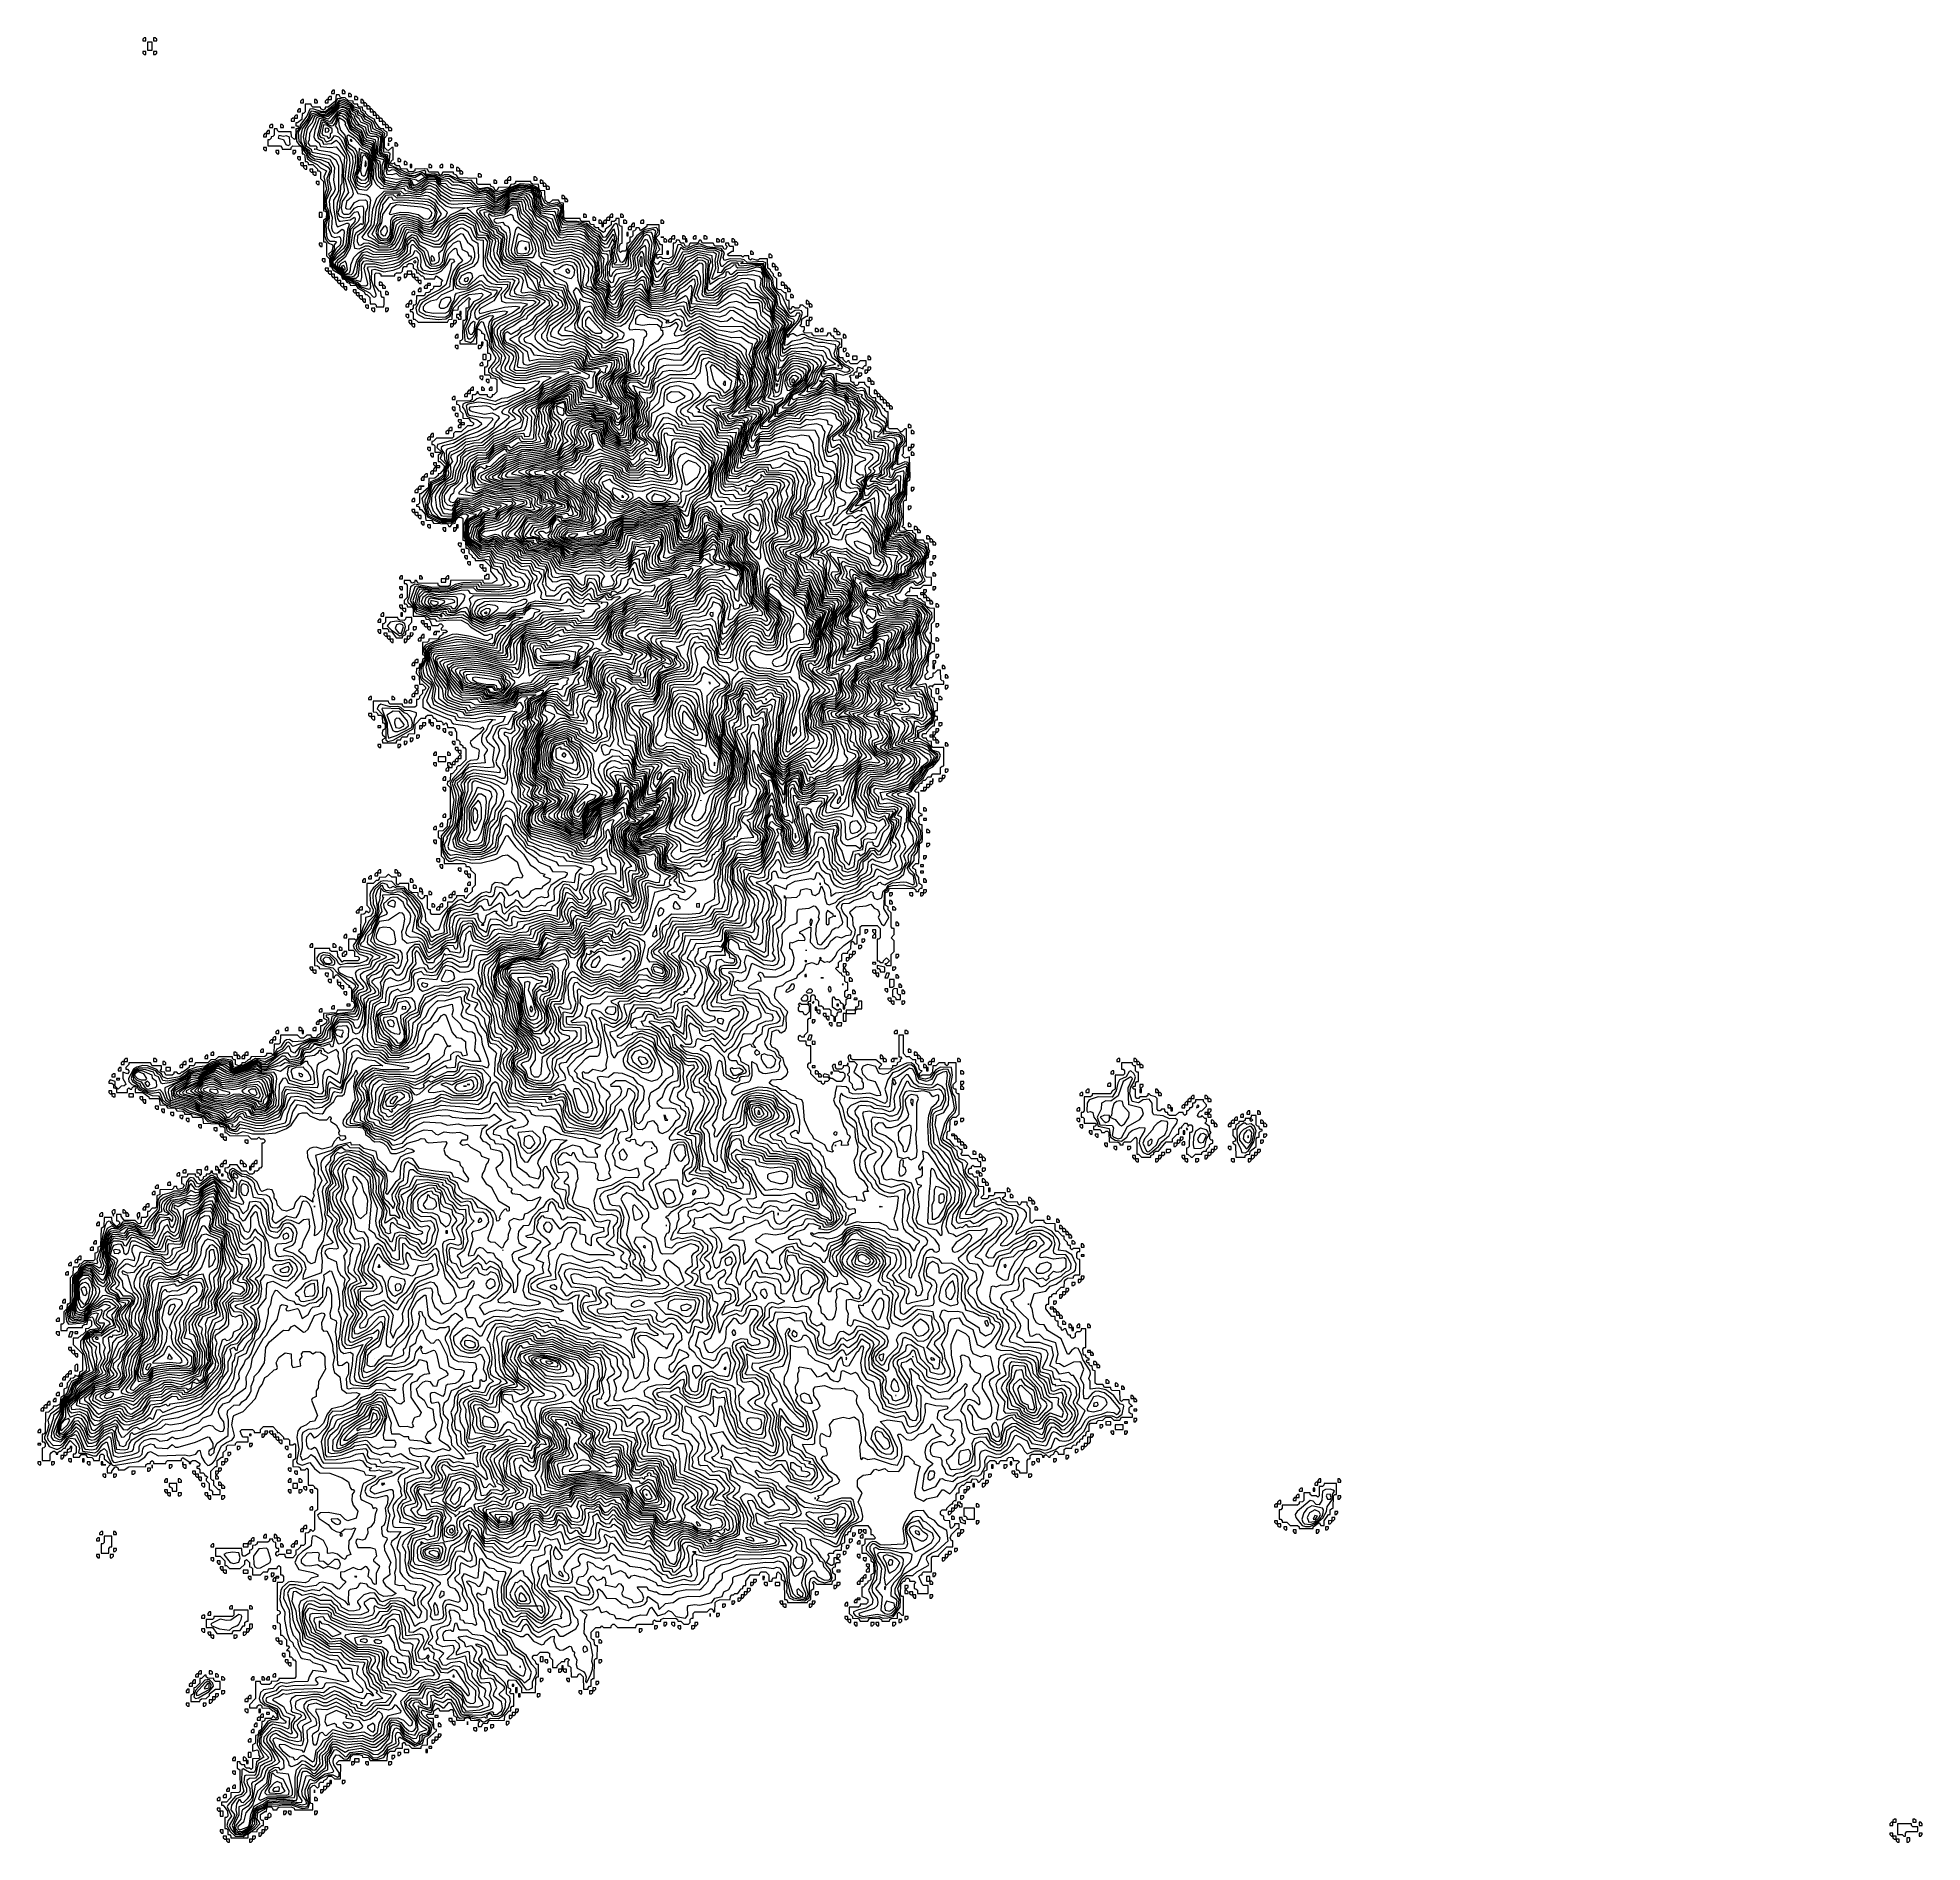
# Model space of a CAD drawing. Header units: metres. Extents: x 310028 to 360472, y 4137098 to 4159193.
# Drawn here: x 310028 to 328312, y 4137128 to 4154632 of the extents above; entities that cross this region are included whole.
import ezdxf

# ---------------------------------------------------------------- set-up
doc = ezdxf.new("R2010")
doc.units = ezdxf.units.M
for name, color, linetype in [('COAST', 5, 'Continuous'), ('CONTOUR', 254, 'Continuous'), ('CONTOUR_INDEX', 33, 'Continuous'), ('CONTOUR_LABELS', 7, 'Continuous')]:
    doc.layers.add(name, color=color, linetype=linetype)

msp = doc.modelspace()

# ---------------------------------------------------------------- linework, layer by layer
at = {"layer": 'COAST'}
for points in [[(311048, 4154602), (311078, 4154602), (311078, 4154632), (311062, 4154632), (311048, 4154618), (311048, 4154602)], [(311092, 4154512), (311138, 4154512), (311137, 4154588), (311092, 4154588), (311092, 4154512)], [(311152, 4154602), (311182, 4154602), (311182, 4154618), (311168, 4154632), (311152, 4154632), (311152, 4154602)], [(311048, 4154482), (311062, 4154468), (311078, 4154468), (311078, 4154498), (311048, 4154498), (311048, 4154482)], [(311152, 4154482), (311152, 4154468), (311168, 4154468), (311182, 4154482), (311182, 4154498), (311152, 4154498), (311152, 4154482)], [(311902, 4137172), (312068, 4137172), (312070, 4137202), (312098, 4137228), (312158, 4137232), (312158, 4137248), (312202, 4137292), (312218, 4137292), (312218, 4137338), (312202, 4137338), (312188, 4137352), (312188, 4137398), (312232, 4137427), (312248, 4137427), (312250, 4137458), (312262, 4137471), (312292, 4137470), (312306, 4137458), (312308, 4137442), (312352, 4137442), (312353, 4137458), (312368, 4137469), (312488, 4137471), (312517, 4137458), (312518, 4137442), (312698, 4137442), (312698, 4137502), (312682, 4137504), (312672, 4137518), (312670, 4137652), (312698, 4137680), (312712, 4137681), (312742, 4137652), (312758, 4137668), (312759, 4137697), (312772, 4137712), (312802, 4137712), (312803, 4137728), (312832, 4137742), (312847, 4137769), (312878, 4137770), (312908, 4137742), (312967, 4137742), (312968, 4137878), (312937, 4137878), (312923, 4137892), (312952, 4137922), (313058, 4137922), (313061, 4137952), (313087, 4137979), (313147, 4137980), (313176, 4137968), (313178, 4137952), (313237, 4137951), (313252, 4137922), (313418, 4137922), (313421, 4137982), (313432, 4137995), (313448, 4138010), (313492, 4138012), (313508, 4138040), (313568, 4138042), (313568, 4138088), (313582, 4138100), (313598, 4138072), (313628, 4138071), (313658, 4138042), (313748, 4138042), (313749, 4138058), (313762, 4138070), (313808, 4138072), (313809, 4138132), (313898, 4138208), (313898, 4138222), (313882, 4138224), (313870, 4138238), (313868, 4138328), (313822, 4138329), (313795, 4138357), (313808, 4138371), (313868, 4138372), (313871, 4138402), (313912, 4138431), (313928, 4138402), (314018, 4138402), (314032, 4138417), (314048, 4138416), (314060, 4138402), (314062, 4138357), (314090, 4138342), (314092, 4138312), (314168, 4138312), (314169, 4138328), (314197, 4138339), (314224, 4138328), (314228, 4138311), (314302, 4138309), (314316, 4138298), (314302, 4138282), (314302, 4138252), (314332, 4138252), (314347, 4138280), (314392, 4138282), (314407, 4138309), (314558, 4138312), (314560, 4138357), (314602, 4138402), (314618, 4138402), (314619, 4138432), (314632, 4138447), (314648, 4138448), (314648, 4138568), (314617, 4138569), (314604, 4138582), (314618, 4138598), (314618, 4138612), (314591, 4138627), (314588, 4138687), (314602, 4138702), (314662, 4138700), (314722, 4138627), (314722, 4138582), (314858, 4138582), (314859, 4138718), (314872, 4138732), (314888, 4138732), (314888, 4138852), (314872, 4138853), (314859, 4138868), (314858, 4138882), (314828, 4138912), (314828, 4138928), (314842, 4138942), (314872, 4138942), (314902, 4138972), (314978, 4138972), (314992, 4138958), (314992, 4138928), (315022, 4138898), (315022, 4138822), (315068, 4138822), (315068, 4138838), (315112, 4138882), (315142, 4138882), (315143, 4138898), (315157, 4138912), (315172, 4138911), (315186, 4138898), (315172, 4138882), (315172, 4138838), (315188, 4138836), (315201, 4138822), (315202, 4138732), (315262, 4138732), (315278, 4138761), (315292, 4138761), (315321, 4138732), (315322, 4138612), (315367, 4138612), (315368, 4138627), (315382, 4138642), (315398, 4138642), (315399, 4138702), (315412, 4138716), (315428, 4138718), (315429, 4138898), (315442, 4138912), (315457, 4138912), (315458, 4139032), (315442, 4139033), (315429, 4139048), (315428, 4139092), (315412, 4139093), (315399, 4139108), (315398, 4139167), (315442, 4139212), (315487, 4139212), (315502, 4139227), (315518, 4139212), (315592, 4139212), (315593, 4139228), (315608, 4139242), (315622, 4139242), (315652, 4139212), (315832, 4139212), (315833, 4139228), (315848, 4139242), (315998, 4139242), (315998, 4139272), (316012, 4139287), (316028, 4139272), (316072, 4139272), (316073, 4139288), (316102, 4139302), (316222, 4139300), (316236, 4139288), (316238, 4139272), (316267, 4139272), (316297, 4139242), (316342, 4139242), (316358, 4139258), (316358, 4139288), (316372, 4139302), (316388, 4139302), (316388, 4139348), (316402, 4139362), (316522, 4139362), (316552, 4139392), (316568, 4139392), (316582, 4139378), (316582, 4139362), (316598, 4139362), (316599, 4139452), (316612, 4139467), (316642, 4139480), (316747, 4139482), (316748, 4139512), (316762, 4139527), (316778, 4139527), (316792, 4139542), (316822, 4139542), (316852, 4139587), (316868, 4139588), (316868, 4139602), (316882, 4139617), (316898, 4139618), (316898, 4139662), (316942, 4139722), (317032, 4139722), (317033, 4139738), (317048, 4139751), (317092, 4139751), (317121, 4139722), (317122, 4139662), (317152, 4139662), (317153, 4139677), (317167, 4139692), (317197, 4139692), (317198, 4139738), (317212, 4139752), (317241, 4139722), (317242, 4139677), (317269, 4139662), (317272, 4139482), (317288, 4139482), (317302, 4139467), (317302, 4139452), (317497, 4139452), (317498, 4139467), (317528, 4139482), (317531, 4139572), (317558, 4139588), (317558, 4139632), (317544, 4139648), (317557, 4139662), (317587, 4139632), (317737, 4139632), (317740, 4139662), (317768, 4139677), (317768, 4139722), (317741, 4139738), (317739, 4139782), (317752, 4139797), (317768, 4139798), (317768, 4139827), (317782, 4139842), (317812, 4139842), (317812, 4139858), (317798, 4139872), (317782, 4139872), (317782, 4139888), (317752, 4139888), (317752, 4139827), (317737, 4139813), (317722, 4139813), (317681, 4139842), (317708, 4139888), (317708, 4139902), (317693, 4139918), (317708, 4139932), (317752, 4139932), (317753, 4139948), (317768, 4139961), (317827, 4139962), (317830, 4140022), (317858, 4140037), (317860, 4140098), (317872, 4140112), (317888, 4140112), (317888, 4140127), (317902, 4140142), (317918, 4140142), (317919, 4140172), (317932, 4140186), (317962, 4140200), (318082, 4140201), (318112, 4140157), (318112, 4140112), (318127, 4140112), (318157, 4140082), (318142, 4140069), (318052, 4140068), (318052, 4140022), (318037, 4140008), (318022, 4140008), (318022, 4139932), (318067, 4139932), (318111, 4139888), (318112, 4139858), (318138, 4139842), (318140, 4139752), (318139, 4139738), (318112, 4139722), (318110, 4139677), (318097, 4139663), (318082, 4139662), (318082, 4139648), (318067, 4139633), (318052, 4139632), (318052, 4139618), (318037, 4139603), (318022, 4139602), (318022, 4139512), (318067, 4139497), (318082, 4139482), (318082, 4139452), (318067, 4139438), (318007, 4139438), (318007, 4139422), (317992, 4139409), (317902, 4139408), (317902, 4139348), (317932, 4139318), (317932, 4139302), (317992, 4139299), (318007, 4139272), (318082, 4139272), (318097, 4139299), (318188, 4139301), (318215, 4139288), (318218, 4139272), (318292, 4139272), (318294, 4139288), (318308, 4139299), (318368, 4139302), (318370, 4139348), (318382, 4139360), (318412, 4139332), (318427, 4139332), (318428, 4139512), (318412, 4139513), (318400, 4139527), (318401, 4139632), (318427, 4139661), (318442, 4139662), (318458, 4139691), (318472, 4139691), (318487, 4139677), (318487, 4139662), (318532, 4139662), (318547, 4139648), (318532, 4139632), (318532, 4139588), (318548, 4139587), (318562, 4139572), (318562, 4139542), (318667, 4139542), (318668, 4139618), (318622, 4139618), (318608, 4139632), (318578, 4139707), (318592, 4139722), (318608, 4139722), (318608, 4139738), (318622, 4139751), (318698, 4139752), (318698, 4139888), (318712, 4139902), (318772, 4139902), (318773, 4139918), (318848, 4139992), (318908, 4139992), (318908, 4140052), (318892, 4140053), (318880, 4140082), (318893, 4140112), (318952, 4140172), (318968, 4140172), (318968, 4140218), (318922, 4140218), (318922, 4140202), (318892, 4140173), (318879, 4140188), (318878, 4140247), (318832, 4140248), (318818, 4140262), (318818, 4140292), (318802, 4140293), (318788, 4140308), (318788, 4140337), (318802, 4140352), (318848, 4140352), (318848, 4140368), (318878, 4140397), (318892, 4140412), (318908, 4140412), (318908, 4140427), (318922, 4140442), (318938, 4140442), (318939, 4140502), (318952, 4140517), (318968, 4140518), (318968, 4140562), (318998, 4140591), (319012, 4140592), (319042, 4140621), (319088, 4140622), (319088, 4140638), (319102, 4140652), (319132, 4140651), (319147, 4140638), (319148, 4140622), (319162, 4140622), (319192, 4140652), (319208, 4140652), (319210, 4140728), (319238, 4140742), (319240, 4140802), (319268, 4140831), (319312, 4140831), (319327, 4140817), (319328, 4140802), (319357, 4140802), (319358, 4140817), (319372, 4140831), (319432, 4140832), (319433, 4140847), (319448, 4140861), (319478, 4140862), (319492, 4140847), (319492, 4140832), (319538, 4140832), (319552, 4140817), (319522, 4140788), (319522, 4140742), (319538, 4140742), (319552, 4140728), (319552, 4140712), (319628, 4140712), (319628, 4140832), (319642, 4140847), (319658, 4140847), (319658, 4140878), (319672, 4140891), (319762, 4140891), (319777, 4140878), (319778, 4140862), (319792, 4140862), (319793, 4140878), (319808, 4140889), (319838, 4140862), (319852, 4140862), (319853, 4140878), (319882, 4140892), (319898, 4140920), (319912, 4140920), (319926, 4140908), (319928, 4140892), (319988, 4140892), (319988, 4140937), (320002, 4140951), (320062, 4140952), (320063, 4140968), (320078, 4140981), (320108, 4140982), (320109, 4140997), (320122, 4141012), (320138, 4141012), (320138, 4141028), (320152, 4141042), (320168, 4141042), (320168, 4141057), (320182, 4141072), (320198, 4141072), (320199, 4141102), (320212, 4141116), (320228, 4141117), (320229, 4141177), (320242, 4141192), (320302, 4141192), (320303, 4141207), (320318, 4141220), (320362, 4141222), (320392, 4141251), (320438, 4141251), (320468, 4141222), (320498, 4141221), (320528, 4141222), (320542, 4141251), (320648, 4141252), (320648, 4141282), (320632, 4141283), (320618, 4141297), (320618, 4141328), (320618, 4141342), (320632, 4141357), (320648, 4141357), (320618, 4141387), (320618, 4141418), (320558, 4141418), (320542, 4141404), (320530, 4141417), (320528, 4141508), (320452, 4141509), (320438, 4141522), (320438, 4141538), (320378, 4141540), (320362, 4141568), (320302, 4141568), (320288, 4141582), (320288, 4141702), (320272, 4141704), (320260, 4141717), (320258, 4141748), (320242, 4141748), (320228, 4141762), (320228, 4141778), (320212, 4141778), (320200, 4141792), (320212, 4141807), (320228, 4141808), (320228, 4141822), (320212, 4141823), (320198, 4141837), (320198, 4141852), (320182, 4141853), (320170, 4141867), (320169, 4141912), (320182, 4141927), (320198, 4141927), (320198, 4142107), (320152, 4142107), (320152, 4142092), (320138, 4142078), (320108, 4142078), (320092, 4142062), (320092, 4142032), (320078, 4142018), (320062, 4142018), (320048, 4142032), (320048, 4142047), (320032, 4142048), (320018, 4142062), (320002, 4142107), (319988, 4142107), (319972, 4142093), (319958, 4142107), (319958, 4142122), (319942, 4142123), (319928, 4142137), (319928, 4142182), (319912, 4142183), (319898, 4142197), (319898, 4142227), (319868, 4142228), (319808, 4142302), (319808, 4142332), (319822, 4142347), (319838, 4142348), (319838, 4142407), (319852, 4142422), (319868, 4142422), (319868, 4142437), (319882, 4142452), (319912, 4142452), (319913, 4142468), (319958, 4142512), (319988, 4142512), (319989, 4142572), (320002, 4142587), (320018, 4142600), (320078, 4142602), (320078, 4142618), (320092, 4142631), (320138, 4142632), (320138, 4142782), (320122, 4142783), (320108, 4142798), (320108, 4142812), (320108, 4142842), (320122, 4142857), (320138, 4142857), (320138, 4142887), (320078, 4142888), (320062, 4142873), (320048, 4142887), (320048, 4142917), (320032, 4142918), (320018, 4142932), (320018, 4142947), (319988, 4142977), (319988, 4143007), (319972, 4143008), (319928, 4143052), (319912, 4143053), (319899, 4143068), (319898, 4143128), (319808, 4143129), (319793, 4143142), (319792, 4143158), (319762, 4143158), (319702, 4143158), (319672, 4143129), (319658, 4143142), (319658, 4143277), (319628, 4143307), (319628, 4143337), (319568, 4143338), (319567, 4143322), (319552, 4143309), (319539, 4143322), (319538, 4143338), (319432, 4143339), (319390, 4143367), (319390, 4143382), (319418, 4143398), (319418, 4143428), (319312, 4143428), (319312, 4143412), (319298, 4143399), (319252, 4143398), (319252, 4143382), (319238, 4143368), (319192, 4143368), (319178, 4143382), (319208, 4143412), (319208, 4143487), (319162, 4143490), (319151, 4143502), (319148, 4143578), (319118, 4143579), (319103, 4143592), (319102, 4143608), (319072, 4143608), (319058, 4143622), (319059, 4143652), (319072, 4143667), (319088, 4143668), (319088, 4143682), (319102, 4143697), (319118, 4143682), (319178, 4143682), (319178, 4143728), (319162, 4143728), (319148, 4143742), (319148, 4143758), (319088, 4143758), (319058, 4143788), (318998, 4143788), (318983, 4143802), (318998, 4143818), (318998, 4143848), (318982, 4143848), (318952, 4143878), (318922, 4143879), (318878, 4143938), (318848, 4143952), (318850, 4144012), (318862, 4144026), (318878, 4144028), (318881, 4144132), (318908, 4144160), (318938, 4144162), (318968, 4144192), (318968, 4144388), (318952, 4144388), (318938, 4144402), (318938, 4144432), (318922, 4144433), (318910, 4144447), (318909, 4144477), (318938, 4144508), (318938, 4144687), (318862, 4144688), (318862, 4144672), (318848, 4144660), (318833, 4144672), (318832, 4144687), (318772, 4144688), (318742, 4144658), (318712, 4144658), (318709, 4144597), (318682, 4144569), (318608, 4144568), (318592, 4144555), (318581, 4144582), (318608, 4144612), (318592, 4144613), (318579, 4144628), (318578, 4144658), (318549, 4144687), (318548, 4144718), (318518, 4144718), (318487, 4144748), (318458, 4144748), (318428, 4144778), (318427, 4144958), (318382, 4144958), (318382, 4144748), (318398, 4144747), (318412, 4144732), (318397, 4144718), (318397, 4144702), (318367, 4144687), (318366, 4144672), (318352, 4144660), (318322, 4144658), (318321, 4144642), (318308, 4144630), (318202, 4144628), (318190, 4144642), (318218, 4144672), (318158, 4144718), (317932, 4144718), (317918, 4144732), (317918, 4144762), (317902, 4144762), (317888, 4144748), (317902, 4144702), (317948, 4144702), (317977, 4144672), (317947, 4144597), (318022, 4144537), (318022, 4144508), (318036, 4144492), (318037, 4144447), (318022, 4144434), (317978, 4144433), (317962, 4144420), (317935, 4144447), (317933, 4144477), (317903, 4144508), (317903, 4144552), (317888, 4144568), (317888, 4144582), (317903, 4144597), (317903, 4144642), (317888, 4144658), (317888, 4144687), (317887, 4144672), (317872, 4144658), (317842, 4144658), (317842, 4144642), (317827, 4144628), (317782, 4144628), (317768, 4144642), (317768, 4144672), (317752, 4144672), (317737, 4144658), (317752, 4144612), (317798, 4144612), (317812, 4144597), (317842, 4144597), (317857, 4144582), (317857, 4144552), (317827, 4144509), (317782, 4144509), (317737, 4144538), (317722, 4144538), (317708, 4144552), (317708, 4144568), (317662, 4144582), (317648, 4144568), (317648, 4144552), (317692, 4144552), (317707, 4144537), (317707, 4144522), (317692, 4144508), (317662, 4144508), (317662, 4144492), (317648, 4144478), (317633, 4144492), (317632, 4144508), (317602, 4144508), (317528, 4144582), (317528, 4144612), (317498, 4144642), (317498, 4144672), (317512, 4144687), (317528, 4144687), (317528, 4144852), (317497, 4144853), (317483, 4144868), (317482, 4144898), (317422, 4144898), (317408, 4144912), (317408, 4144942), (317422, 4144957), (317437, 4144942), (317467, 4144942), (317468, 4144958), (317498, 4144988), (317498, 4145107), (317512, 4145122), (317528, 4145122), (317528, 4145152), (317528, 4145257), (317512, 4145258), (317498, 4145272), (317512, 4145287), (317528, 4145288), (317528, 4145332), (317542, 4145347), (317557, 4145347), (317572, 4145332), (317572, 4145302), (317587, 4145302), (317602, 4145288), (317602, 4145242), (317632, 4145242), (317647, 4145227), (317648, 4145212), (317708, 4145212), (317722, 4145198), (317722, 4145152), (317737, 4145152), (317752, 4145137), (317752, 4145092), (317768, 4145092), (317768, 4145137), (317783, 4145152), (317783, 4145167), (317798, 4145182), (317827, 4145182), (317827, 4145198), (317812, 4145212), (317798, 4145198), (317782, 4145198), (317738, 4145227), (317738, 4145317), (317752, 4145331), (317768, 4145302), (317798, 4145302), (317812, 4145288), (317812, 4145272), (317827, 4145272), (317842, 4145257), (317842, 4145212), (317858, 4145212), (317858, 4145242), (317873, 4145257), (317873, 4145302), (317888, 4145317), (317918, 4145317), (317918, 4145348), (317888, 4145348), (317887, 4145332), (317872, 4145318), (317858, 4145332), (317858, 4145378), (317872, 4145392), (317888, 4145392), (317888, 4145468), (317872, 4145468), (317859, 4145482), (317858, 4145527), (317842, 4145528), (317828, 4145542), (317827, 4145558), (317812, 4145558), (317769, 4145602), (317782, 4145617), (317798, 4145617), (317798, 4145662), (317812, 4145677), (317828, 4145677), (317828, 4145738), (317842, 4145752), (317888, 4145752), (317888, 4145768), (317918, 4145798), (317919, 4145858), (317932, 4145870), (317947, 4145858), (317948, 4145842), (317978, 4145842), (317979, 4145917), (317992, 4145932), (318008, 4145932), (318008, 4146008), (318022, 4146022), (318172, 4146021), (318201, 4145992), (318202, 4145902), (318188, 4145888), (318172, 4145888), (318172, 4145677), (318188, 4145677), (318202, 4145662), (318232, 4145662), (318233, 4145677), (318262, 4145706), (318292, 4145677), (318262, 4145648), (318247, 4145648), (318262, 4145632), (318308, 4145632), (318308, 4145738), (318338, 4145768), (318338, 4145782), (318338, 4145872), (318309, 4145902), (318338, 4145932), (318338, 4145992), (318322, 4145993), (318308, 4146008), (318308, 4146142), (318279, 4146172), (318278, 4146202), (318251, 4146218), (318250, 4146338), (318278, 4146352), (318292, 4146382), (318532, 4146380), (318547, 4146368), (318548, 4146352), (318562, 4146352), (318578, 4146352), (318578, 4146368), (318592, 4146382), (318608, 4146382), (318608, 4146412), (318580, 4146428), (318578, 4146487), (318550, 4146518), (318548, 4146562), (318518, 4146578), (318518, 4146592), (318548, 4146621), (318578, 4146622), (318582, 4146817), (318608, 4146832), (318611, 4146862), (318608, 4146997), (318592, 4146998), (318580, 4147012), (318578, 4147072), (318592, 4147087), (318608, 4147088), (318608, 4147102), (318592, 4147103), (318578, 4147117), (318578, 4147312), (318548, 4147313), (318533, 4147328), (318578, 4147372), (318579, 4147387), (318592, 4147401), (318608, 4147402), (318609, 4147417), (318622, 4147430), (318638, 4147432), (318667, 4147462), (318698, 4147462), (318698, 4147477), (318712, 4147492), (318788, 4147492), (318788, 4147552), (318802, 4147567), (318818, 4147568), (318818, 4147748), (318712, 4147748), (318701, 4147762), (318698, 4147807), (318667, 4147810), (318654, 4147822), (318652, 4147838), (318622, 4147839), (318608, 4147852), (318608, 4147868), (318622, 4147882), (318652, 4147882), (318653, 4147897), (318683, 4147927), (318712, 4147957), (318728, 4147957), (318731, 4148002), (318742, 4148016), (318758, 4148017), (318758, 4148048), (318742, 4148048), (318733, 4148062), (318732, 4148092), (318742, 4148106), (318758, 4148107), (318758, 4148182), (318742, 4148183), (318729, 4148197), (318728, 4148227), (318712, 4148228), (318699, 4148242), (318698, 4148302), (318671, 4148332), (318682, 4148347), (318698, 4148347), (318712, 4148332), (318713, 4148348), (318728, 4148362), (318818, 4148362), (318818, 4148392), (318802, 4148393), (318790, 4148407), (318788, 4148498), (318757, 4148498), (318728, 4148468), (318712, 4148468), (318712, 4148437), (318698, 4148423), (318682, 4148423), (318667, 4148408), (318652, 4148408), (318638, 4148422), (318639, 4148452), (318668, 4148482), (318653, 4148498), (318653, 4148528), (318668, 4148542), (318673, 4148648), (318712, 4148677), (318728, 4148677), (318728, 4148752), (318712, 4148753), (318701, 4148767), (318698, 4148842), (318683, 4148857), (318698, 4148872), (318698, 4148948), (318728, 4148977), (318728, 4149097), (318682, 4149099), (318652, 4149115), (318641, 4149128), (318638, 4149157), (318622, 4149159), (318592, 4149188), (318578, 4149189), (318563, 4149202), (318562, 4149218), (318458, 4149219), (318443, 4149232), (318472, 4149262), (318488, 4149262), (318488, 4149292), (318502, 4149307), (318518, 4149292), (318592, 4149292), (318622, 4149322), (318698, 4149322), (318698, 4149397), (318652, 4149398), (318639, 4149412), (318644, 4149578), (318669, 4149592), (318673, 4149637), (318683, 4149652), (318672, 4149668), (318668, 4149728), (318638, 4149730), (318622, 4149758), (318562, 4149759), (318549, 4149772), (318548, 4149817), (318518, 4149832), (318518, 4149848), (318458, 4149851), (318444, 4149862), (318442, 4149878), (318427, 4149878), (318413, 4149892), (318427, 4149908), (318429, 4150132), (318442, 4150147), (318458, 4150148), (318462, 4150328), (318488, 4150342), (318491, 4150372), (318487, 4150568), (318442, 4150553), (318413, 4150582), (318427, 4150598), (318428, 4150657), (318442, 4150672), (318458, 4150672), (318458, 4150838), (318442, 4150838), (318412, 4150809), (318398, 4150810), (318368, 4150838), (318292, 4150838), (318278, 4150852), (318278, 4151002), (318262, 4151003), (318248, 4151017), (318248, 4151032), (318232, 4151033), (318218, 4151062), (318160, 4151108), (318158, 4151138), (318127, 4151139), (318099, 4151167), (318097, 4151242), (318082, 4151243), (318053, 4151272), (318052, 4151288), (317992, 4151288), (317992, 4151272), (317978, 4151259), (317962, 4151259), (317948, 4151272), (317948, 4151288), (317932, 4151288), (317918, 4151302), (317918, 4151332), (317904, 4151348), (317918, 4151360), (317948, 4151362), (317948, 4151378), (317962, 4151392), (317978, 4151392), (317979, 4151422), (317992, 4151437), (318037, 4151422), (318038, 4151437), (318052, 4151452), (318067, 4151452), (318067, 4151497), (318007, 4151498), (317978, 4151468), (317918, 4151469), (317903, 4151482), (317902, 4151498), (317888, 4151498), (317872, 4151483), (317843, 4151512), (317842, 4151528), (317812, 4151528), (317799, 4151542), (317800, 4151618), (317812, 4151631), (317828, 4151632), (317828, 4151708), (317768, 4151710), (317753, 4151722), (317752, 4151738), (317737, 4151738), (317723, 4151752), (317722, 4151768), (317692, 4151768), (317692, 4151752), (317677, 4151738), (317557, 4151740), (317543, 4151752), (317542, 4151768), (317467, 4151770), (317455, 4151782), (317468, 4151798), (317468, 4151827), (317437, 4151828), (317423, 4151842), (317438, 4151858), (317441, 4151902), (317482, 4151932), (317498, 4151932), (317498, 4152008), (317482, 4152008), (317452, 4152038), (317437, 4152038), (317422, 4152038), (317422, 4152022), (317408, 4152010), (317378, 4152009), (317362, 4152023), (317347, 4152023), (317332, 4151994), (317320, 4152008), (317318, 4152082), (317302, 4152084), (317289, 4152097), (317288, 4152158), (317272, 4152158), (317242, 4152188), (317212, 4152189), (317200, 4152202), (317198, 4152292), (317168, 4152322), (317168, 4152338), (317139, 4152368), (317138, 4152382), (317110, 4152397), (317108, 4152488), (317032, 4152488), (317017, 4152473), (317002, 4152473), (316957, 4152488), (316942, 4152473), (316928, 4152487), (316928, 4152518), (316882, 4152518), (316868, 4152503), (316852, 4152518), (316732, 4152518), (316719, 4152532), (316762, 4152562), (316778, 4152562), (316778, 4152592), (316778, 4152608), (316747, 4152608), (316733, 4152622), (316732, 4152638), (316702, 4152638), (316702, 4152622), (316716, 4152608), (316702, 4152578), (316687, 4152580), (316672, 4152609), (316598, 4152611), (316582, 4152638), (316478, 4152641), (316462, 4152668), (316447, 4152668), (316432, 4152641), (316358, 4152638), (316342, 4152610), (316312, 4152608), (316297, 4152638), (316267, 4152641), (316252, 4152668), (316238, 4152668), (316222, 4152668), (316222, 4152652), (316208, 4152638), (316192, 4152638), (316190, 4152517), (316178, 4152505), (316147, 4152488), (316088, 4152490), (316072, 4152503), (316058, 4152503), (316042, 4152488), (316032, 4152517), (316042, 4152531), (316088, 4152532), (316089, 4152578), (316088, 4152622), (316072, 4152623), (316059, 4152638), (316058, 4152652), (316032, 4152682), (316031, 4152697), (316059, 4152728), (316058, 4152818), (316042, 4152818), (315938, 4152818), (315937, 4152802), (315877, 4152760), (315862, 4152788), (315832, 4152788), (315832, 4152772), (315817, 4152758), (315802, 4152757), (315802, 4152712), (315788, 4152698), (315772, 4152697), (315772, 4152652), (315757, 4152638), (315742, 4152638), (315739, 4152578), (315727, 4152563), (315697, 4152563), (315682, 4152548), (315670, 4152562), (315669, 4152608), (315682, 4152635), (315698, 4152638), (315698, 4152802), (315682, 4152804), (315670, 4152818), (315668, 4152878), (315638, 4152878), (315637, 4152862), (315622, 4152849), (315592, 4152848), (315590, 4152818), (315532, 4152772), (315532, 4152757), (315518, 4152743), (315473, 4152772), (315472, 4152788), (315442, 4152789), (315428, 4152802), (315428, 4152818), (315397, 4152820), (315383, 4152832), (315382, 4152848), (315307, 4152851), (315294, 4152862), (315292, 4152878), (315142, 4152878), (315131, 4152892), (315128, 4153028), (315098, 4153031), (315082, 4153058), (315068, 4153058), (315022, 4153058), (314992, 4153030), (314978, 4153030), (314950, 4153058), (314948, 4153148), (314902, 4153151), (314892, 4153162), (314887, 4153208), (314828, 4153211), (314814, 4153222), (314812, 4153238), (314662, 4153238), (314662, 4153222), (314647, 4153211), (314617, 4153208), (314602, 4153182), (314497, 4153178), (314482, 4153150), (314467, 4153150), (314452, 4153178), (314424, 4153192), (314422, 4153208), (314302, 4153208), (314288, 4153222), (314288, 4153268), (314107, 4153272), (314092, 4153298), (314063, 4153312), (314062, 4153328), (313957, 4153328), (313942, 4153300), (313928, 4153301), (313912, 4153328), (313822, 4153328), (313808, 4153358), (313778, 4153360), (313688, 4153358), (313687, 4153342), (313672, 4153330), (313628, 4153330), (313612, 4153358), (313552, 4153360), (313537, 4153388), (313508, 4153390), (313494, 4153402), (313492, 4153418), (313462, 4153406), (313451, 4153418), (313462, 4153446), (313478, 4153448), (313478, 4153568), (313462, 4153568), (313432, 4153539), (313418, 4153540), (313391, 4153568), (313392, 4153658), (313419, 4153688), (313418, 4153717), (313389, 4153732), (313387, 4153748), (313357, 4153750), (313342, 4153763), (313299, 4153822), (313298, 4153838), (313237, 4153870), (313210, 4153898), (313208, 4153912), (313181, 4153927), (313178, 4153958), (313147, 4153960), (313133, 4153972), (313132, 4153988), (313102, 4153988), (313088, 4154002), (313087, 4154018), (313042, 4154020), (313012, 4154049), (312967, 4154051), (312952, 4154078), (312922, 4154078), (312918, 4154018), (312847, 4153959), (312818, 4153958), (312817, 4153942), (312802, 4153930), (312773, 4153942), (312772, 4153958), (312698, 4153960), (312683, 4153972), (312682, 4153988), (312622, 4153988), (312622, 4153912), (312607, 4153898), (312592, 4153898), (312590, 4153838), (312547, 4153808), (312532, 4153808), (312532, 4153778), (312547, 4153777), (312559, 4153762), (312547, 4153749), (312532, 4153748), (312529, 4153658), (312518, 4153645), (312490, 4153672), (312488, 4153718), (312368, 4153719), (312353, 4153732), (312352, 4153748), (312322, 4153748), (312321, 4153688), (312308, 4153673), (312292, 4153672), (312292, 4153658), (312278, 4153643), (312262, 4153642), (312262, 4153582), (312382, 4153582), (312397, 4153568), (312398, 4153552), (312488, 4153552), (312488, 4153568), (312502, 4153582), (312578, 4153581), (312589, 4153568), (312592, 4153507), (312607, 4153506), (312619, 4153492), (312622, 4153432), (312638, 4153432), (312652, 4153418), (312652, 4153402), (312698, 4153401), (312742, 4153358), (312742, 4153342), (312758, 4153342), (312772, 4153328), (312772, 4153268), (312800, 4153238), (312800, 4152967), (312802, 4152952), (312818, 4152951), (312828, 4152938), (312827, 4152878), (312801, 4152862), (312802, 4152652), (312818, 4152652), (312831, 4152638), (312831, 4152517), (312858, 4152487), (312862, 4152412), (312878, 4152409), (312892, 4152382), (312962, 4152338), (312975, 4152322), (312982, 4152292), (313012, 4152286), (313028, 4152261), (313055, 4152247), (313058, 4152232), (313118, 4152230), (313132, 4152202), (313192, 4152169), (313208, 4152142), (313222, 4152141), (313251, 4152112), (313252, 4152052), (313297, 4152052), (313312, 4152037), (313312, 4152022), (313387, 4152022), (313388, 4152052), (313388, 4152112), (313372, 4152113), (313359, 4152128), (313358, 4152172), (313342, 4152173), (313299, 4152232), (313299, 4152338), (313312, 4152352), (313342, 4152350), (313356, 4152338), (313357, 4152322), (313492, 4152322), (313493, 4152338), (313508, 4152351), (313552, 4152352), (313568, 4152368), (313569, 4152397), (313582, 4152412), (313612, 4152412), (313613, 4152428), (313628, 4152441), (313658, 4152442), (313672, 4152428), (313672, 4152397), (313700, 4152382), (313702, 4152352), (313718, 4152351), (313748, 4152322), (313762, 4152321), (313777, 4152307), (313778, 4152292), (313882, 4152292), (313883, 4152307), (313897, 4152321), (313957, 4152277), (313942, 4152262), (313941, 4152232), (313928, 4152219), (313868, 4152218), (313867, 4152202), (313852, 4152188), (313837, 4152188), (313836, 4152172), (313822, 4152160), (313792, 4152158), (313778, 4152129), (313702, 4152128), (313701, 4152052), (313688, 4152038), (313672, 4152037), (313671, 4152008), (313658, 4151993), (313642, 4151992), (313642, 4151977), (313658, 4151977), (313671, 4151962), (313672, 4151902), (313688, 4151902), (313718, 4151872), (314002, 4151872), (314018, 4151900), (314048, 4151902), (314052, 4151977), (314062, 4151990), (314107, 4151992), (314109, 4152022), (314212, 4152111), (314227, 4152097), (314212, 4152082), (314211, 4152022), (314197, 4152008), (314182, 4152008), (314180, 4151902), (314168, 4151888), (314152, 4151888), (314150, 4151708), (314137, 4151694), (314122, 4151692), (314122, 4151662), (314288, 4151662), (314293, 4151798), (314302, 4151810), (314317, 4151798), (314332, 4151782), (314332, 4151767), (314347, 4151766), (314361, 4151752), (314362, 4151708), (314390, 4151692), (314392, 4151572), (314407, 4151572), (314422, 4151558), (314422, 4151512), (314407, 4151498), (314392, 4151497), (314392, 4151452), (314378, 4151438), (314362, 4151437), (314362, 4151362), (314407, 4151361), (314422, 4151348), (314422, 4151332), (314467, 4151331), (314482, 4151317), (314482, 4151197), (314452, 4151168), (314437, 4151168), (314437, 4151152), (314422, 4151139), (314393, 4151152), (314392, 4151168), (314318, 4151169), (314303, 4151182), (314302, 4151198), (314288, 4151198), (314287, 4151182), (314272, 4151169), (314242, 4151167), (314242, 4151122), (314228, 4151110), (314092, 4151108), (314092, 4151078), (314107, 4151076), (314120, 4151062), (314122, 4151017), (314152, 4150987), (314152, 4150942), (314212, 4150939), (314228, 4150912), (314257, 4150897), (314256, 4150882), (314242, 4150869), (314197, 4150868), (314137, 4150808), (314078, 4150808), (314062, 4150792), (314062, 4150762), (314048, 4150749), (313897, 4150748), (313868, 4150718), (313852, 4150717), (313852, 4150688), (313868, 4150687), (313880, 4150672), (313882, 4150612), (313928, 4150611), (313940, 4150598), (313912, 4150582), (313912, 4150522), (313928, 4150521), (313971, 4150478), (313967, 4150448), (313928, 4150403), (313912, 4150402), (313912, 4150387), (313882, 4150360), (313822, 4150358), (313818, 4150268), (313748, 4150208), (313732, 4150207), (313731, 4150118), (313718, 4150103), (313702, 4150102), (313702, 4150087), (313718, 4150087), (313732, 4150072), (313732, 4150057), (313748, 4150057), (313788, 4150012), (313792, 4149952), (313852, 4149949), (313868, 4149922), (314002, 4149918), (314018, 4149892), (314032, 4149892), (314048, 4149918), (314078, 4149922), (314083, 4149952), (314107, 4149978), (314137, 4149981), (314152, 4149968), (314152, 4149757), (314168, 4149756), (314177, 4149742), (314182, 4149682), (314197, 4149682), (314211, 4149668), (314212, 4149637), (314242, 4149607), (314242, 4149592), (314257, 4149591), (314271, 4149578), (314272, 4149562), (314362, 4149560), (314407, 4149517), (314420, 4149502), (314422, 4149457), (314482, 4149382), (314482, 4149367), (314437, 4149340), (314362, 4149339), (314349, 4149352), (314348, 4149367), (314332, 4149369), (314032, 4149367), (314031, 4149322), (314018, 4149311), (313987, 4149310), (313928, 4149311), (313914, 4149322), (313912, 4149338), (313718, 4149341), (313702, 4149368), (313688, 4149368), (313686, 4149352), (313658, 4149340), (313642, 4149368), (313582, 4149368), (313582, 4149337), (313598, 4149337), (313611, 4149322), (313611, 4149307), (313611, 4149202), (313582, 4149172), (313582, 4149142), (313598, 4149142), (313612, 4149128), (313612, 4149112), (313658, 4149112), (313669, 4149097), (313672, 4149022), (313778, 4149020), (313791, 4149008), (313792, 4148992), (313822, 4148989), (313835, 4148977), (313852, 4148932), (313912, 4148932), (313928, 4148947), (313942, 4148947), (313957, 4148932), (313957, 4148918), (313942, 4148902), (313942, 4148888), (313987, 4148887), (314002, 4148872), (313987, 4148859), (313957, 4148858), (313957, 4148842), (313928, 4148828), (313912, 4148801), (313822, 4148798), (313822, 4148782), (313808, 4148770), (313762, 4148767), (313761, 4148648), (313778, 4148643), (313786, 4148617), (313761, 4148602), (313759, 4148572), (313748, 4148559), (313732, 4148557), (313728, 4148528), (313718, 4148514), (313702, 4148512), (313701, 4148468), (313730, 4148437), (313732, 4148362), (313762, 4148361), (313791, 4148332), (313791, 4148317), (313778, 4148303), (313762, 4148302), (313762, 4148272), (313732, 4148242), (313731, 4148227), (313718, 4148213), (313702, 4148212), (313702, 4148152), (313688, 4148138), (313582, 4148138), (313568, 4148152), (313568, 4148168), (313448, 4148169), (313433, 4148182), (313432, 4148197), (313282, 4148197), (313282, 4148092), (313312, 4148091), (313326, 4148078), (313328, 4148062), (313357, 4148062), (313370, 4148048), (313372, 4147987), (313387, 4147987), (313399, 4147972), (313399, 4147927), (313372, 4147912), (313371, 4147882), (313372, 4147868), (313399, 4147852), (313399, 4147838), (313371, 4147822), (313372, 4147792), (313508, 4147792), (313508, 4147807), (313522, 4147821), (313552, 4147822), (313554, 4147838), (313568, 4147850), (313612, 4147852), (313628, 4147880), (313688, 4147882), (313691, 4147972), (313748, 4148032), (313792, 4148032), (313793, 4148048), (313808, 4148061), (313852, 4148060), (313868, 4148032), (313882, 4148032), (313897, 4148017), (313897, 4148002), (313942, 4148002), (313957, 4147987), (313957, 4147972), (313972, 4147972), (313987, 4147987), (314001, 4147972), (314002, 4147942), (314062, 4147941), (314077, 4147927), (314077, 4147912), (314092, 4147897), (314092, 4147822), (314107, 4147822), (314122, 4147807), (314122, 4147778), (314137, 4147777), (314152, 4147762), (314152, 4147748), (314168, 4147747), (314182, 4147732), (314181, 4147627), (314122, 4147568), (314107, 4147568), (314092, 4147552), (314092, 4147538), (314048, 4147493), (314032, 4147492), (314031, 4147432), (314018, 4147418), (314002, 4147417), (314001, 4147387), (314030, 4147358), (314029, 4147057), (314002, 4147042), (314001, 4146982), (313987, 4146968), (313957, 4146939), (313912, 4146937), (313912, 4146877), (313938, 4146862), (313942, 4146697), (313971, 4146668), (313972, 4146622), (314168, 4146621), (314182, 4146608), (314182, 4146592), (314212, 4146592), (314227, 4146578), (314227, 4146562), (314272, 4146518), (314272, 4146412), (314242, 4146382), (314242, 4146352), (314197, 4146308), (314182, 4146279), (314168, 4146292), (314168, 4146308), (314092, 4146308), (314092, 4146292), (314048, 4146248), (314002, 4146248), (314002, 4146202), (313928, 4146128), (313852, 4146128), (313838, 4146142), (313838, 4146172), (313822, 4146173), (313809, 4146187), (313808, 4146308), (313778, 4146308), (313777, 4146292), (313762, 4146278), (313748, 4146279), (313719, 4146308), (313718, 4146338), (313658, 4146341), (313630, 4146368), (313628, 4146428), (313537, 4146428), (313522, 4146413), (313509, 4146428), (313508, 4146488), (313462, 4146489), (313432, 4146518), (313402, 4146489), (313342, 4146487), (313342, 4146472), (313328, 4146458), (313312, 4146458), (313282, 4146428), (313222, 4146428), (313222, 4146218), (313251, 4146187), (313251, 4146158), (313237, 4146143), (313222, 4146158), (313208, 4146158), (313207, 4146142), (313192, 4146129), (313162, 4146128), (313159, 4145947), (313147, 4145934), (313132, 4145932), (313128, 4145888), (313118, 4145876), (313102, 4145888), (313042, 4145888), (313042, 4145782), (313087, 4145782), (313101, 4145768), (313102, 4145722), (313132, 4145721), (313146, 4145708), (313147, 4145692), (313132, 4145679), (312998, 4145678), (312982, 4145664), (312938, 4145722), (312937, 4145768), (312878, 4145769), (312863, 4145782), (312862, 4145798), (312712, 4145798), (312712, 4145632), (312742, 4145631), (312757, 4145617), (312758, 4145602), (312862, 4145601), (312891, 4145572), (312892, 4145512), (312908, 4145512), (312908, 4145527), (312922, 4145541), (312937, 4145541), (313028, 4145452), (313057, 4145437), (313042, 4145422), (313058, 4145422), (313071, 4145407), (313072, 4145288), (313087, 4145284), (313100, 4145257), (313099, 4145227), (313072, 4145200), (312937, 4145198), (312922, 4145172), (312802, 4145168), (312802, 4145122), (312832, 4145107), (312830, 4145077), (312788, 4145048), (312772, 4145048), (312771, 4144972), (312742, 4144958), (312728, 4144932), (312698, 4144932), (312684, 4144942), (312682, 4144958), (312638, 4144958), (312607, 4144928), (312578, 4144929), (312547, 4144958), (312382, 4144958), (312381, 4144882), (312368, 4144869), (312322, 4144868), (312318, 4144778), (312308, 4144766), (312292, 4144778), (312248, 4144778), (312246, 4144762), (312232, 4144749), (312098, 4144748), (312082, 4144720), (312068, 4144718), (312038, 4144689), (312008, 4144688), (312005, 4144672), (311978, 4144660), (311948, 4144672), (311948, 4144718), (311932, 4144718), (311918, 4144732), (311918, 4144748), (311782, 4144748), (311752, 4144720), (311708, 4144718), (311678, 4144689), (311558, 4144688), (311542, 4144660), (311498, 4144658), (311496, 4144642), (311437, 4144598), (311422, 4144598), (311408, 4144583), (311392, 4144583), (311378, 4144597), (311348, 4144598), (311347, 4144582), (311332, 4144569), (311272, 4144568), (311258, 4144598), (311228, 4144600), (311215, 4144612), (311228, 4144628), (311228, 4144658), (311137, 4144660), (311122, 4144688), (310912, 4144687), (310912, 4144672), (310882, 4144642), (310882, 4144628), (310898, 4144627), (310912, 4144612), (310912, 4144597), (310898, 4144583), (310852, 4144597), (310852, 4144537), (310881, 4144492), (310882, 4144477), (310868, 4144464), (310838, 4144463), (310808, 4144434), (310778, 4144462), (310778, 4144508), (310732, 4144522), (310718, 4144508), (310718, 4144492), (310748, 4144492), (310762, 4144477), (310762, 4144447), (310778, 4144447), (310792, 4144432), (310792, 4144402), (310898, 4144402), (310898, 4144432), (310912, 4144447), (310927, 4144432), (310942, 4144432), (310943, 4144447), (310957, 4144460), (310972, 4144459), (310985, 4144447), (310972, 4144432), (310972, 4144402), (311048, 4144400), (311106, 4144358), (311108, 4144342), (311198, 4144342), (311210, 4144328), (311212, 4144282), (311272, 4144278), (311288, 4144252), (311362, 4144249), (311378, 4144222), (311437, 4144221), (311452, 4144208), (311452, 4144192), (311512, 4144189), (311528, 4144162), (311618, 4144160), (311631, 4144147), (311632, 4144102), (311782, 4144097), (311798, 4144071), (311828, 4144071), (311842, 4144058), (311842, 4144012), (311858, 4144011), (311888, 4143982), (312068, 4143981), (312098, 4143952), (312158, 4143952), (312172, 4143967), (312188, 4143952), (312218, 4143952), (312232, 4143937), (312232, 4143922), (312218, 4143908), (312202, 4143908), (312202, 4143682), (312188, 4143668), (312172, 4143668), (312172, 4143652), (312158, 4143638), (312128, 4143638), (312127, 4143622), (312112, 4143609), (312082, 4143609), (312052, 4143638), (312008, 4143639), (311962, 4143698), (311888, 4143698), (311887, 4143682), (311872, 4143669), (311842, 4143668), (311842, 4143652), (311842, 4143638), (311869, 4143622), (311872, 4143578), (311900, 4143548), (311888, 4143533), (311872, 4143533), (311858, 4143548), (311798, 4143551), (311771, 4143578), (311768, 4143607), (311738, 4143610), (311724, 4143622), (311722, 4143638), (311708, 4143638), (311706, 4143622), (311692, 4143609), (311662, 4143608), (311661, 4143592), (311632, 4143578), (311632, 4143562), (311618, 4143548), (311602, 4143548), (311588, 4143578), (311572, 4143578), (311558, 4143592), (311558, 4143608), (311482, 4143608), (311482, 4143592), (311468, 4143578), (311422, 4143578), (311422, 4143517), (311437, 4143516), (311450, 4143502), (311437, 4143474), (311392, 4143460), (311378, 4143472), (311378, 4143488), (311348, 4143488), (311346, 4143472), (311332, 4143459), (311212, 4143458), (311212, 4143412), (311182, 4143398), (311180, 4143292), (311168, 4143278), (311137, 4143278), (311108, 4143248), (311092, 4143248), (311092, 4143202), (311078, 4143188), (311032, 4143187), (311032, 4143142), (311018, 4143128), (311002, 4143129), (310972, 4143158), (310868, 4143160), (310838, 4143202), (310838, 4143218), (310792, 4143218), (310792, 4143157), (310808, 4143157), (310821, 4143142), (310820, 4143127), (310792, 4143101), (310749, 4143142), (310748, 4143188), (310672, 4143187), (310669, 4143097), (310642, 4143082), (310638, 4142917), (310628, 4142904), (310612, 4142902), (310610, 4142857), (310598, 4142844), (310582, 4142842), (310581, 4142782), (310568, 4142769), (310478, 4142768), (310448, 4142739), (310432, 4142737), (310418, 4142708), (310372, 4142707), (310370, 4142632), (310341, 4142602), (310342, 4142362), (310328, 4142348), (310312, 4142348), (310309, 4142302), (310281, 4142272), (310281, 4142167), (310268, 4142153), (310252, 4142152), (310252, 4142092), (310312, 4142092), (310313, 4142107), (310328, 4142121), (310462, 4142122), (310463, 4142137), (310478, 4142150), (310508, 4142152), (310511, 4142182), (310522, 4142194), (310538, 4142196), (310551, 4142182), (310551, 4142137), (310522, 4142110), (310492, 4142108), (310490, 4142078), (310462, 4142049), (310448, 4142048), (310418, 4142018), (310372, 4142018), (310372, 4141957), (310461, 4141867), (310462, 4141702), (310432, 4141687), (310429, 4141657), (310418, 4141645), (310388, 4141658), (310387, 4141642), (310372, 4141630), (310342, 4141628), (310342, 4141612), (310312, 4141582), (310310, 4141537), (310282, 4141522), (310281, 4141462), (310252, 4141447), (310247, 4141387), (310238, 4141375), (310208, 4141358), (310178, 4141358), (310177, 4141342), (310132, 4141299), (310102, 4141297), (310101, 4141102), (310088, 4141088), (310072, 4141087), (310071, 4141072), (310072, 4141012), (310088, 4141012), (310101, 4140997), (310101, 4140968), (310088, 4140954), (310072, 4140952), (310072, 4140832), (310148, 4140832), (310149, 4140892), (310163, 4140908), (310178, 4140922), (310192, 4140921), (310207, 4140908), (310208, 4140892), (310222, 4140892), (310223, 4140908), (310238, 4140921), (310252, 4140922), (310282, 4140951), (310298, 4140952), (310299, 4140968), (310342, 4141026), (310402, 4140968), (310400, 4140908), (310388, 4140893), (310372, 4140892), (310372, 4140862), (310432, 4140862), (310448, 4140889), (310492, 4140889), (310507, 4140862), (310552, 4140860), (310566, 4140847), (310568, 4140832), (310628, 4140832), (310629, 4140878), (310642, 4140892), (310658, 4140892), (310671, 4140878), (310672, 4140847), (310729, 4140802), (310731, 4140788), (310702, 4140758), (310702, 4140712), (310748, 4140712), (310748, 4140728), (310778, 4140770), (310792, 4140771), (310807, 4140758), (310808, 4140742), (310868, 4140742), (310912, 4140771), (311078, 4140772), (311078, 4140788), (311092, 4140802), (311122, 4140802), (311123, 4140817), (311137, 4140832), (311152, 4140817), (311152, 4140802), (311212, 4140802), (311272, 4140802), (311274, 4140817), (311288, 4140831), (311422, 4140832), (311423, 4140847), (311437, 4140861), (311497, 4140817), (311498, 4140802), (311512, 4140802), (311513, 4140817), (311528, 4140831), (311558, 4140832), (311601, 4140802), (311601, 4140788), (311587, 4140773), (311572, 4140772), (311572, 4140758), (311587, 4140757), (311602, 4140742), (311602, 4140712), (311632, 4140712), (311647, 4140698), (311648, 4140682), (311662, 4140682), (311677, 4140668), (311662, 4140652), (311662, 4140638), (311692, 4140607), (311692, 4140548), (311708, 4140547), (311722, 4140532), (311722, 4140502), (311798, 4140502), (311798, 4140548), (311782, 4140548), (311738, 4140592), (311738, 4140638), (311722, 4140638), (311708, 4140652), (311708, 4140728), (311752, 4140772), (311768, 4140772), (311770, 4140832), (311812, 4140862), (311828, 4140862), (311828, 4140908), (311858, 4140937), (311858, 4140968), (311872, 4140981), (311948, 4140982), (311948, 4140997), (311962, 4141012), (312068, 4141012), (312068, 4141058), (312022, 4141058), (312008, 4141072), (311993, 4141117), (312008, 4141132), (312112, 4141132), (312127, 4141117), (312128, 4141102), (312188, 4141102), (312188, 4141132), (312218, 4141162), (312308, 4141162), (312352, 4141117), (312352, 4141102), (312368, 4141102), (312412, 4141057), (312412, 4141042), (312458, 4141042), (312472, 4141028), (312472, 4140982), (312502, 4140982), (312518, 4140996), (312530, 4140982), (312529, 4140847), (312502, 4140832), (312502, 4140772), (312562, 4140770), (312577, 4140758), (312578, 4140742), (312622, 4140742), (312638, 4140756), (312651, 4140742), (312652, 4140592), (312698, 4140592), (312712, 4140577), (312712, 4140562), (312728, 4140562), (312742, 4140548), (312742, 4140352), (312712, 4140337), (312712, 4140157), (312698, 4140143), (312682, 4140157), (312668, 4140157), (312667, 4140142), (312652, 4140128), (312622, 4140127), (312622, 4140022), (312607, 4140008), (312578, 4140008), (312577, 4139992), (312547, 4139963), (312532, 4139962), (312531, 4139918), (312502, 4139888), (312442, 4139888), (312428, 4139902), (312428, 4139918), (312368, 4139918), (312352, 4139903), (312338, 4139918), (312338, 4139932), (312352, 4139947), (312368, 4139948), (312368, 4139977), (312352, 4139978), (312338, 4139992), (312338, 4140037), (312322, 4140038), (312308, 4140052), (312308, 4140068), (312278, 4140068), (312277, 4140052), (312262, 4140038), (312158, 4140038), (312157, 4140022), (312142, 4140009), (312112, 4140008), (312111, 4139977), (312098, 4139963), (312082, 4139962), (312082, 4139932), (312038, 4139903), (312022, 4139903), (312010, 4139918), (312008, 4139978), (311752, 4139977), (311752, 4139902), (311798, 4139902), (311842, 4139858), (311842, 4139812), (311858, 4139812), (311888, 4139782), (311992, 4139782), (312038, 4139827), (312038, 4139858), (312052, 4139872), (312082, 4139842), (312082, 4139798), (312098, 4139797), (312111, 4139782), (312112, 4139722), (312188, 4139722), (312218, 4139752), (312262, 4139752), (312263, 4139768), (312278, 4139782), (312352, 4139782), (312353, 4139798), (312368, 4139812), (312382, 4139798), (312382, 4139722), (312398, 4139722), (312412, 4139707), (312412, 4139662), (312398, 4139648), (312352, 4139648), (312352, 4139378), (312368, 4139376), (312381, 4139362), (312381, 4139348), (312368, 4139333), (312352, 4139332), (312352, 4139258), (312368, 4139257), (312381, 4139242), (312382, 4139138), (312398, 4139137), (312441, 4139092), (312442, 4139032), (312458, 4139032), (312471, 4139018), (312442, 4138988), (312458, 4138987), (312472, 4138972), (312472, 4138928), (312488, 4138927), (312502, 4138912), (312502, 4138898), (312518, 4138897), (312532, 4138882), (312532, 4138732), (312518, 4138718), (312368, 4138718), (312366, 4138702), (312352, 4138690), (312292, 4138688), (312292, 4138672), (312278, 4138658), (312202, 4138658), (312188, 4138672), (312188, 4138687), (312142, 4138687), (312142, 4138522), (312082, 4138462), (312082, 4138432), (312158, 4138432), (312158, 4138448), (312172, 4138462), (312188, 4138461), (312202, 4138448), (312202, 4138432), (312278, 4138430), (312308, 4138402), (312322, 4138400), (312349, 4138372), (312350, 4138342), (312338, 4138330), (312308, 4138357), (312307, 4138342), (312292, 4138330), (312232, 4138328), (312232, 4138312), (312218, 4138298), (312202, 4138298), (312199, 4138222), (312172, 4138208), (312168, 4138177), (312158, 4138166), (312142, 4138162), (312140, 4138088), (312112, 4138072), (312112, 4138012), (312158, 4138026), (312170, 4138012), (312172, 4137968), (312185, 4137952), (312172, 4137940), (312112, 4137938), (312112, 4137848), (312098, 4137833), (312082, 4137848), (312052, 4137848), (312038, 4137862), (312038, 4137878), (312008, 4137879), (311993, 4137892), (311992, 4137908), (311962, 4137908), (311962, 4137848), (311990, 4137832), (311991, 4137622), (311978, 4137609), (311902, 4137608), (311902, 4137562), (311888, 4137548), (311858, 4137518), (311812, 4137518), (311812, 4137488), (311828, 4137487), (311870, 4137428), (311872, 4137382), (311858, 4137368), (311842, 4137368), (311842, 4137262), (311858, 4137262), (311871, 4137248), (311872, 4137202), (311888, 4137202), (311902, 4137188), (311902, 4137172)], [(312578, 4154002), (312607, 4154002), (312607, 4154032), (312592, 4154032), (312578, 4154018), (312578, 4154002)], [(312712, 4154002), (312742, 4154002), (312742, 4154018), (312728, 4154032), (312712, 4154032), (312712, 4154002)], [(312818, 4154002), (312847, 4154002), (312847, 4154032), (312832, 4154032), (312818, 4154018), (312818, 4154002)], [(312847, 4154032), (312878, 4154032), (312878, 4154062), (312862, 4154062), (312847, 4154048), (312847, 4154032)], [(312878, 4154092), (312908, 4154092), (312908, 4154122), (312892, 4154122), (312878, 4154108), (312878, 4154092)], [(312982, 4154092), (313012, 4154092), (313012, 4154108), (312998, 4154122), (312982, 4154122), (312982, 4154092)], [(313042, 4154062), (313072, 4154062), (313072, 4154078), (313058, 4154092), (313042, 4154092), (313042, 4154062)], [(313102, 4154032), (313132, 4154032), (313132, 4154048), (313118, 4154062), (313102, 4154062), (313102, 4154032)], [(313162, 4154002), (313192, 4154002), (313192, 4154018), (313178, 4154032), (313162, 4154032), (313162, 4154002)], [(313192, 4153972), (313222, 4153972), (313222, 4153988), (313208, 4154002), (313192, 4154002), (313192, 4153972)], [(312488, 4153822), (312518, 4153822), (312518, 4153852), (312502, 4153852), (312488, 4153838), (312488, 4153822)], [(312518, 4153852), (312547, 4153852), (312547, 4153882), (312532, 4153882), (312518, 4153868), (312518, 4153852)], [(312547, 4153912), (312578, 4153912), (312578, 4153942), (312562, 4153942), (312547, 4153927), (312547, 4153912)], [(313222, 4153942), (313252, 4153942), (313252, 4153958), (313237, 4153972), (313222, 4153972), (313222, 4153942)], [(313252, 4153912), (313282, 4153912), (313282, 4153927), (313267, 4153942), (313252, 4153942), (313252, 4153912)], [(313282, 4153882), (313312, 4153882), (313312, 4153898), (313297, 4153912), (313282, 4153912), (313282, 4153882)], [(313312, 4153852), (313342, 4153852), (313342, 4153868), (313328, 4153882), (313312, 4153882), (313312, 4153852)], [(313342, 4153822), (313372, 4153822), (313372, 4153838), (313357, 4153852), (313342, 4153852), (313342, 4153822)], [(313372, 4153792), (313402, 4153792), (313402, 4153808), (313387, 4153822), (313372, 4153822), (313372, 4153792)], [(312218, 4153672), (312248, 4153672), (312248, 4153702), (312232, 4153702), (312218, 4153688), (312218, 4153672)], [(312248, 4153702), (312278, 4153702), (312278, 4153732), (312262, 4153732), (312248, 4153717), (312248, 4153702)], [(312278, 4153762), (312308, 4153762), (312308, 4153792), (312292, 4153792), (312278, 4153778), (312278, 4153762)], [(312382, 4153762), (312412, 4153762), (312412, 4153778), (312398, 4153792), (312382, 4153792), (312382, 4153762)], [(312488, 4153762), (312518, 4153762), (312488, 4153762)], [(313402, 4153762), (313432, 4153762), (313432, 4153778), (313418, 4153792), (313402, 4153792), (313402, 4153762)], [(313432, 4153732), (313462, 4153732), (313462, 4153748), (313448, 4153762), (313432, 4153762), (313432, 4153732)], [(313432, 4153642), (313432, 4153628), (313448, 4153628), (313462, 4153642), (313462, 4153658), (313432, 4153658), (313432, 4153642)], [(312218, 4153552), (312232, 4153538), (312248, 4153538), (312248, 4153568), (312218, 4153568), (312218, 4153552)], [(312338, 4153522), (312352, 4153507), (312368, 4153507), (312368, 4153538), (312338, 4153538), (312338, 4153522)], [(312502, 4153522), (312502, 4153507), (312518, 4153507), (312532, 4153522), (312532, 4153538), (312502, 4153538), (312502, 4153522)], [(312547, 4153462), (312562, 4153448), (312578, 4153448), (312578, 4153477), (312547, 4153477), (312547, 4153462)], [(313432, 4153582), (313432, 4153612), (313432, 4153582)], [(313492, 4153582), (313522, 4153582), (313522, 4153598), (313508, 4153612), (313492, 4153612), (313492, 4153582)], [(313522, 4153432), (313552, 4153432), (313552, 4153448), (313537, 4153462), (313522, 4153462), (313522, 4153432)], [(312578, 4153402), (312592, 4153388), (312607, 4153388), (312608, 4153418), (312578, 4153418), (312578, 4153402)], [(312607, 4153372), (312622, 4153358), (312638, 4153358), (312638, 4153388), (312607, 4153388), (312607, 4153372)], [(312668, 4153342), (312682, 4153328), (312698, 4153328), (312698, 4153358), (312668, 4153358), (312668, 4153342)], [(312698, 4153312), (312712, 4153298), (312728, 4153298), (312728, 4153328), (312698, 4153328), (312698, 4153312)], [(313582, 4153402), (313612, 4153402), (313612, 4153418), (313598, 4153432), (313582, 4153432), (313582, 4153402)], [(313642, 4153372), (313658, 4153372), (313658, 4153402), (313642, 4153402), (313642, 4153372)], [(313822, 4153372), (313852, 4153372), (313852, 4153388), (313837, 4153402), (313822, 4153402), (313822, 4153372)], [(313928, 4153372), (313957, 4153372), (313957, 4153402), (313942, 4153402), (313928, 4153388), (313928, 4153372)], [(314032, 4153372), (314062, 4153372), (314062, 4153388), (314048, 4153402), (314032, 4153402), (314032, 4153372)], [(314092, 4153342), (314122, 4153342), (314122, 4153358), (314107, 4153372), (314092, 4153372), (314092, 4153342)], [(314122, 4153312), (314152, 4153312), (314152, 4153328), (314137, 4153342), (314122, 4153342), (314122, 4153312)], [(314302, 4153282), (314332, 4153282), (314332, 4153298), (314318, 4153312), (314302, 4153312), (314302, 4153282)], [(314587, 4153252), (314617, 4153252), (314617, 4153282), (314602, 4153282), (314587, 4153268), (314587, 4153252)], [(314842, 4153252), (314872, 4153252), (314872, 4153268), (314858, 4153282), (314842, 4153282), (314842, 4153252)], [(312728, 4153222), (312742, 4153208), (312758, 4153208), (312758, 4153238), (312728, 4153238), (312728, 4153222)], [(314452, 4153222), (314482, 4153222), (314482, 4153238), (314467, 4153252), (314452, 4153252), (314452, 4153222)], [(314558, 4153222), (314588, 4153222), (314587, 4153252), (314572, 4153252), (314558, 4153238), (314558, 4153222)], [(314902, 4153222), (314932, 4153222), (314932, 4153238), (314917, 4153252), (314902, 4153252), (314902, 4153222)], [(314932, 4153192), (314962, 4153192), (314962, 4153208), (314947, 4153222), (314932, 4153222), (314932, 4153192)], [(314962, 4153162), (314992, 4153162), (314992, 4153178), (314978, 4153192), (314962, 4153192), (314962, 4153162)], [(315112, 4153072), (315142, 4153072), (315142, 4153088), (315127, 4153102), (315112, 4153102), (315112, 4153072)], [(315142, 4153042), (315172, 4153042), (315172, 4153058), (315157, 4153072), (315142, 4153072), (315142, 4153042)], [(312758, 4152892), (312788, 4152892), (312788, 4152938), (312758, 4152938), (312758, 4152892)], [(315322, 4152892), (315352, 4152892), (315352, 4152908), (315337, 4152922), (315322, 4152922), (315322, 4152892)], [(315412, 4152862), (315442, 4152862), (315442, 4152878), (315428, 4152892), (315412, 4152892), (315412, 4152862)], [(315547, 4152862), (315578, 4152862), (315578, 4152892), (315562, 4152892), (315547, 4152878), (315547, 4152862)], [(315578, 4152892), (315608, 4152892), (315608, 4152922), (315592, 4152922), (315578, 4152908), (315578, 4152892)], [(315682, 4152892), (315712, 4152892), (315712, 4152908), (315697, 4152922), (315682, 4152922), (315682, 4152892)], [(315472, 4152832), (315502, 4152832), (315502, 4152848), (315487, 4152862), (315472, 4152862), (315472, 4152832)], [(315502, 4152802), (315518, 4152802), (315518, 4152832), (315502, 4152832), (315502, 4152802)], [(315518, 4152832), (315547, 4152832), (315547, 4152862), (315532, 4152862), (315518, 4152848), (315518, 4152832)], [(315712, 4152832), (315742, 4152832), (315742, 4152848), (315727, 4152862), (315712, 4152862), (315712, 4152832)], [(315742, 4152712), (315758, 4152712), (315757, 4152742), (315742, 4152742), (315742, 4152712)], [(315757, 4152772), (315788, 4152772), (315788, 4152802), (315772, 4152802), (315757, 4152787), (315757, 4152772)], [(315788, 4152802), (315818, 4152802), (315817, 4152832), (315802, 4152832), (315788, 4152818), (315788, 4152802)], [(315877, 4152832), (315908, 4152832), (315908, 4152862), (315892, 4152862), (315877, 4152848), (315877, 4152832)], [(316072, 4152832), (316102, 4152832), (316102, 4152848), (316088, 4152862), (316072, 4152862), (316072, 4152832)], [(316178, 4152682), (316208, 4152682), (316208, 4152712), (316192, 4152712), (316178, 4152697), (316178, 4152682)], [(316282, 4152682), (316312, 4152682), (316312, 4152697), (316297, 4152712), (316282, 4152712), (316282, 4152682)], [(316387, 4152682), (316417, 4152682), (316417, 4152712), (316402, 4152712), (316387, 4152697), (316387, 4152682)], [(316492, 4152682), (316522, 4152682), (316522, 4152697), (316507, 4152712), (316492, 4152712), (316492, 4152682)], [(312758, 4152622), (312772, 4152608), (312788, 4152608), (312788, 4152638), (312758, 4152638), (312758, 4152622)], [(316072, 4152697), (316102, 4152697), (316072, 4152697)], [(316102, 4152652), (316132, 4152652), (316132, 4152668), (316118, 4152682), (316102, 4152682), (316102, 4152652)], [(316132, 4152532), (316148, 4152532), (316147, 4152562), (316132, 4152562), (316132, 4152532)], [(316147, 4152652), (316178, 4152652), (316178, 4152682), (316162, 4152682), (316147, 4152668), (316147, 4152652)], [(316312, 4152652), (316328, 4152652), (316327, 4152682), (316312, 4152682), (316312, 4152652)], [(316612, 4152652), (316642, 4152652), (316642, 4152668), (316627, 4152682), (316612, 4152682), (316612, 4152652)], [(316658, 4152652), (316687, 4152652), (316687, 4152682), (316672, 4152682), (316658, 4152668), (316658, 4152652)], [(316762, 4152652), (316792, 4152652), (316792, 4152668), (316778, 4152682), (316762, 4152682), (316762, 4152652)], [(316792, 4152622), (316822, 4152622), (316822, 4152638), (316807, 4152652), (316792, 4152652), (316792, 4152622)], [(316942, 4152532), (316972, 4152532), (316972, 4152547), (316957, 4152562), (316942, 4152562), (316942, 4152532)], [(317122, 4152502), (317152, 4152502), (317152, 4152517), (317137, 4152532), (317122, 4152532), (317122, 4152502)], [(312788, 4152472), (312802, 4152458), (312818, 4152458), (312818, 4152487), (312788, 4152487), (312788, 4152472)], [(312818, 4152382), (312832, 4152368), (312847, 4152368), (312848, 4152397), (312818, 4152397), (312818, 4152382)], [(312847, 4152352), (312862, 4152338), (312878, 4152338), (312878, 4152368), (312847, 4152368), (312847, 4152352)], [(313612, 4152352), (313612, 4152338), (313658, 4152338), (313658, 4152368), (313612, 4152368), (313612, 4152352)], [(313688, 4152445), (313673, 4152458), (313688, 4152472), (313700, 4152458), (313688, 4152445)], [(317152, 4152412), (317182, 4152412), (317182, 4152428), (317167, 4152442), (317152, 4152442), (317152, 4152412)], [(317182, 4152382), (317212, 4152382), (317212, 4152397), (317197, 4152412), (317182, 4152412), (317182, 4152382)], [(317212, 4152322), (317242, 4152322), (317242, 4152338), (317228, 4152352), (317212, 4152352), (317212, 4152322)], [(312878, 4152322), (312892, 4152307), (312908, 4152307), (312908, 4152338), (312878, 4152338), (312878, 4152322)], [(312908, 4152292), (312922, 4152277), (312937, 4152277), (312938, 4152307), (312908, 4152307), (312908, 4152292)], [(312937, 4152262), (312952, 4152247), (312967, 4152247), (312968, 4152277), (312937, 4152277), (312937, 4152262)], [(312967, 4152232), (312982, 4152217), (312998, 4152217), (312998, 4152247), (312967, 4152247), (312967, 4152232)], [(312998, 4152202), (313012, 4152188), (313028, 4152188), (313028, 4152217), (312998, 4152217), (312998, 4152202)], [(313087, 4152172), (313102, 4152158), (313118, 4152158), (313118, 4152188), (313087, 4152188), (313087, 4152172)], [(313342, 4152232), (313372, 4152232), (313372, 4152247), (313357, 4152262), (313342, 4152262), (313342, 4152232)], [(313372, 4152202), (313402, 4152202), (313402, 4152217), (313387, 4152232), (313372, 4152232), (313372, 4152202)], [(313402, 4152142), (313432, 4152142), (313432, 4152158), (313418, 4152172), (313402, 4152172), (313402, 4152142)], [(313522, 4152292), (313522, 4152277), (313537, 4152277), (313552, 4152292), (313552, 4152307), (313522, 4152307), (313522, 4152292)], [(313582, 4152322), (313582, 4152307), (313598, 4152307), (313612, 4152322), (313612, 4152338), (313582, 4152338), (313582, 4152322)], [(313658, 4152322), (313672, 4152307), (313688, 4152307), (313688, 4152338), (313658, 4152338), (313658, 4152322)], [(313658, 4152142), (313688, 4152142), (313688, 4152172), (313672, 4152172), (313658, 4152158), (313658, 4152142)], [(313688, 4152292), (313702, 4152277), (313718, 4152277), (313718, 4152307), (313688, 4152307), (313688, 4152292)], [(313718, 4152262), (313732, 4152247), (313748, 4152247), (313748, 4152277), (313718, 4152277), (313718, 4152262)], [(313718, 4152172), (313748, 4152172), (313748, 4152202), (313732, 4152202), (313718, 4152188), (313718, 4152172)], [(313778, 4152202), (313808, 4152202), (313808, 4152232), (313792, 4152232), (313778, 4152217), (313778, 4152202)], [(313808, 4152232), (313837, 4152232), (313837, 4152247), (313808, 4152247), (313808, 4152232)], [(313897, 4152262), (313897, 4152262)], [(317242, 4152232), (317272, 4152232), (317272, 4152247), (317258, 4152262), (317242, 4152262), (317242, 4152232)], [(317272, 4152202), (317302, 4152202), (317302, 4152217), (317288, 4152232), (317272, 4152232), (317272, 4152202)], [(317302, 4152172), (317332, 4152172), (317332, 4152188), (317318, 4152202), (317302, 4152202), (317302, 4152172)], [(313118, 4152142), (313132, 4152128), (313147, 4152128), (313148, 4152158), (313118, 4152158), (313118, 4152142)], [(313147, 4152112), (313162, 4152097), (313178, 4152097), (313178, 4152128), (313147, 4152128), (313147, 4152112)], [(313178, 4152082), (313192, 4152067), (313208, 4152067), (313208, 4152097), (313178, 4152097), (313178, 4152082)], [(313208, 4152022), (313222, 4152008), (313237, 4152008), (313237, 4152037), (313208, 4152037), (313208, 4152022)], [(313267, 4151992), (313282, 4151977), (313297, 4151977), (313298, 4152008), (313267, 4152008), (313267, 4151992)], [(313402, 4151992), (313402, 4151977), (313418, 4151977), (313432, 4151992), (313432, 4152008), (313402, 4152008), (313402, 4151992)], [(313598, 4152022), (313628, 4152022), (313628, 4152052), (313612, 4152052), (313598, 4152037), (313598, 4152022)], [(313628, 4152052), (313658, 4152052), (313658, 4152082), (313642, 4152082), (313628, 4152067), (313628, 4152052)], [(314122, 4151962), (314122, 4151948), (314137, 4151948), (314137, 4151977), (314122, 4151978), (314122, 4151962)], [(314167, 4152022), (314167, 4152022)], [(317332, 4152112), (317362, 4152112), (317362, 4152128), (317347, 4152142), (317332, 4152142), (317332, 4152112)], [(317482, 4152052), (317512, 4152052), (317512, 4152067), (317497, 4152082), (317482, 4152082), (317482, 4152052)], [(317512, 4152022), (317542, 4152022), (317542, 4152037), (317528, 4152052), (317512, 4152052), (317512, 4152022)], [(313598, 4151932), (313612, 4151918), (313628, 4151918), (313628, 4151948), (313598, 4151948), (313598, 4151932)], [(313628, 4151872), (313642, 4151858), (313658, 4151858), (313658, 4151888), (313628, 4151888), (313628, 4151872)], [(313658, 4151842), (313672, 4151827), (313688, 4151827), (313688, 4151858), (313658, 4151858), (313658, 4151842)], [(314032, 4151842), (314032, 4151827), (314048, 4151827), (314062, 4151842), (314062, 4151858), (314032, 4151858), (314032, 4151842)], [(314062, 4151872), (314062, 4151858), (314078, 4151858), (314092, 4151872), (314092, 4151888), (314062, 4151888), (314062, 4151872)], [(314107, 4151902), (314137, 4151902), (314137, 4151932), (314122, 4151932), (314122, 4151948), (314092, 4151948), (314092, 4151918), (314107, 4151918), (314107, 4151902)], [(317482, 4151842), (317512, 4151842), (317512, 4151888), (317482, 4151888), (317482, 4151842)], [(317512, 4151902), (317512, 4151888), (317528, 4151888), (317542, 4151902), (317542, 4151918), (317512, 4151918), (317512, 4151902)], [(317572, 4151782), (317602, 4151782), (317602, 4151798), (317587, 4151812), (317572, 4151812), (317572, 4151782)], [(317618, 4151782), (317648, 4151782), (317648, 4151812), (317632, 4151812), (317618, 4151798), (317618, 4151782)], [(317752, 4151782), (317782, 4151782), (317782, 4151798), (317768, 4151812), (317752, 4151812), (317752, 4151782)], [(314078, 4151722), (314107, 4151722), (314107, 4151752), (314092, 4151752), (314078, 4151738), (314078, 4151722)], [(314078, 4151632), (314092, 4151618), (314107, 4151618), (314107, 4151647), (314078, 4151647), (314078, 4151632)], [(314302, 4151632), (314302, 4151618), (314318, 4151618), (314332, 4151632), (314332, 4151647), (314302, 4151648), (314302, 4151632)], [(314332, 4151662), (314332, 4151647), (314347, 4151647), (314348, 4151678), (314332, 4151678), (314332, 4151662)], [(317782, 4151752), (317812, 4151752), (317812, 4151767), (317798, 4151782), (317782, 4151782), (317782, 4151752)], [(317842, 4151722), (317872, 4151722), (317872, 4151738), (317858, 4151752), (317842, 4151752), (317842, 4151722)], [(317842, 4151602), (317842, 4151588), (317858, 4151588), (317872, 4151602), (317872, 4151618), (317842, 4151618), (317842, 4151602)], [(314318, 4151452), (314348, 4151452), (314347, 4151482), (314332, 4151482), (314318, 4151467), (314318, 4151452)], [(314347, 4151512), (314378, 4151512), (314378, 4151558), (314347, 4151558), (314347, 4151512)], [(317872, 4151542), (317902, 4151542), (317902, 4151558), (317888, 4151572), (317872, 4151572), (317872, 4151542)], [(317932, 4151512), (317978, 4151512), (317978, 4151542), (317932, 4151542), (317932, 4151512)], [(318082, 4151512), (318112, 4151512), (318112, 4151528), (318097, 4151542), (318082, 4151542), (318082, 4151512)], [(318082, 4151422), (318082, 4151407), (318097, 4151407), (318112, 4151422), (318112, 4151437), (318082, 4151437), (318082, 4151422)], [(314318, 4151332), (314332, 4151317), (314347, 4151317), (314348, 4151348), (314318, 4151348), (314318, 4151332)], [(314378, 4151302), (314392, 4151287), (314407, 4151287), (314408, 4151317), (314378, 4151317), (314378, 4151302)], [(317962, 4151332), (317992, 4151332), (317992, 4151348), (317962, 4151348), (317962, 4151332)], [(317992, 4151362), (317992, 4151348), (318007, 4151348), (318022, 4151362), (318022, 4151378), (317992, 4151378), (317992, 4151362)], [(318052, 4151392), (318052, 4151378), (318067, 4151378), (318082, 4151392), (318082, 4151407), (318052, 4151407), (318052, 4151392)], [(318082, 4151302), (318112, 4151302), (318112, 4151317), (318097, 4151332), (318082, 4151332), (318082, 4151302)], [(318112, 4151272), (318142, 4151272), (318142, 4151287), (318127, 4151302), (318112, 4151302), (318112, 4151272)], [(314048, 4151122), (314078, 4151122), (314078, 4151152), (314062, 4151152), (314048, 4151138), (314048, 4151122)], [(314168, 4151152), (314197, 4151152), (314197, 4151182), (314182, 4151182), (314168, 4151167), (314168, 4151152)], [(314197, 4151182), (314228, 4151182), (314228, 4151212), (314212, 4151212), (314197, 4151197), (314197, 4151182)], [(314228, 4151212), (314257, 4151212), (314257, 4151242), (314242, 4151242), (314228, 4151227), (314228, 4151212)], [(314332, 4151212), (314362, 4151212), (314362, 4151227), (314347, 4151242), (314332, 4151242), (314332, 4151212)], [(314407, 4151212), (314437, 4151212), (314437, 4151242), (314422, 4151242), (314407, 4151227), (314407, 4151212)], [(318142, 4151182), (318172, 4151182), (318172, 4151197), (318158, 4151212), (318142, 4151212), (318142, 4151182)], [(318172, 4151152), (318202, 4151152), (318202, 4151167), (318188, 4151182), (318172, 4151182), (318172, 4151152)], [(318202, 4151122), (318232, 4151122), (318232, 4151138), (318218, 4151152), (318202, 4151152), (318202, 4151122)], [(318232, 4151092), (318262, 4151092), (318262, 4151108), (318247, 4151122), (318232, 4151122), (318232, 4151092)], [(318262, 4151062), (318292, 4151062), (318292, 4151078), (318277, 4151092), (318262, 4151092), (318262, 4151062)], [(318292, 4151032), (318322, 4151032), (318322, 4151047), (318308, 4151062), (318292, 4151062), (318292, 4151032)], [(314048, 4151032), (314062, 4151017), (314078, 4151017), (314078, 4151047), (314048, 4151047), (314048, 4151032)], [(314078, 4150972), (314092, 4150957), (314107, 4150957), (314107, 4150987), (314078, 4150987), (314078, 4150972)], [(314107, 4150912), (314122, 4150897), (314137, 4150897), (314138, 4150927), (314107, 4150927), (314107, 4150912)], [(314107, 4150852), (314137, 4150852), (314137, 4150882), (314122, 4150882), (314107, 4150867), (314107, 4150852)], [(314137, 4150882), (314168, 4150882), (314168, 4150897), (314137, 4150897), (314137, 4150882)], [(318472, 4150852), (318502, 4150852), (318502, 4150867), (318487, 4150882), (318472, 4150882), (318472, 4150852)], [(313808, 4150732), (313837, 4150732), (313837, 4150762), (313822, 4150762), (313808, 4150747), (313808, 4150732)], [(313837, 4150762), (313868, 4150762), (313868, 4150792), (313852, 4150792), (313837, 4150778), (313837, 4150762)], [(313987, 4150792), (314018, 4150792), (314018, 4150822), (314002, 4150822), (313987, 4150808), (313987, 4150792)], [(314018, 4150822), (314048, 4150822), (314048, 4150852), (314032, 4150852), (314018, 4150838), (314018, 4150822)], [(318502, 4150792), (318532, 4150792), (318532, 4150808), (318518, 4150822), (318502, 4150822), (318502, 4150792)], [(313808, 4150642), (313822, 4150628), (313837, 4150628), (313837, 4150657), (313808, 4150657), (313808, 4150642)], [(313837, 4150582), (313852, 4150568), (313868, 4150568), (313868, 4150598), (313837, 4150598), (313837, 4150582)], [(318472, 4150642), (318472, 4150628), (318487, 4150628), (318502, 4150642), (318502, 4150657), (318472, 4150658), (318472, 4150642)], [(318502, 4150672), (318502, 4150657), (318518, 4150657), (318532, 4150672), (318532, 4150688), (318502, 4150688), (318502, 4150672)], [(318502, 4150582), (318532, 4150582), (318532, 4150598), (318518, 4150612), (318502, 4150612), (318502, 4150582)], [(313748, 4150342), (313778, 4150342), (313778, 4150372), (313762, 4150372), (313748, 4150358), (313748, 4150342)], [(313778, 4150372), (313808, 4150372), (313808, 4150402), (313792, 4150402), (313778, 4150387), (313778, 4150372)], [(313837, 4150402), (313868, 4150402), (313868, 4150432), (313852, 4150432), (313837, 4150417), (313837, 4150402)], [(313868, 4150492), (313882, 4150478), (313897, 4150478), (313898, 4150508), (313868, 4150508), (313868, 4150492)], [(313868, 4150432), (313898, 4150432), (313897, 4150462), (313882, 4150462), (313868, 4150448), (313868, 4150432)], [(313897, 4150462), (313928, 4150462), (313928, 4150478), (313897, 4150478), (313897, 4150462)], [(313658, 4150132), (313688, 4150132), (313688, 4150162), (313672, 4150162), (313658, 4150148), (313658, 4150132)], [(313688, 4150222), (313718, 4150222), (313718, 4150252), (313702, 4150252), (313688, 4150237), (313688, 4150222)], [(313718, 4150252), (313748, 4150252), (313748, 4150282), (313732, 4150282), (313718, 4150268), (313718, 4150252)], [(313748, 4150282), (313778, 4150282), (313748, 4150282)], [(318502, 4150252), (318502, 4150237), (318518, 4150237), (318532, 4150252), (318532, 4150268), (318502, 4150268), (318502, 4150252)], [(313658, 4150042), (313672, 4150028), (313688, 4150028), (313688, 4150057), (313658, 4150057), (313658, 4150042)], [(313688, 4150012), (313702, 4149998), (313718, 4149998), (313718, 4150028), (313688, 4150028), (313688, 4150012)], [(313718, 4149982), (313732, 4149968), (313748, 4149968), (313748, 4149998), (313718, 4149998), (313718, 4149982)], [(318472, 4150072), (318472, 4150057), (318487, 4150057), (318502, 4150072), (318502, 4150087), (318472, 4150087), (318472, 4150072)], [(313748, 4149922), (313762, 4149908), (313778, 4149908), (313778, 4149937), (313748, 4149937), (313748, 4149922)], [(313808, 4149892), (313822, 4149877), (313837, 4149877), (313838, 4149908), (313808, 4149908), (313808, 4149892)], [(313957, 4149862), (313972, 4149847), (313987, 4149847), (313988, 4149877), (313957, 4149877), (313957, 4149862)], [(314062, 4149862), (314062, 4149847), (314078, 4149847), (314092, 4149862), (314092, 4149877), (314062, 4149878), (314062, 4149862)], [(314092, 4149892), (314092, 4149877), (314107, 4149877), (314108, 4149908), (314092, 4149908), (314092, 4149892)], [(318472, 4149892), (318502, 4149892), (318502, 4149908), (318487, 4149922), (318472, 4149922), (318472, 4149892)], [(318532, 4149862), (318562, 4149862), (318562, 4149877), (318548, 4149892), (318532, 4149892), (318532, 4149862)], [(318562, 4149832), (318592, 4149832), (318592, 4149847), (318578, 4149862), (318562, 4149862), (318562, 4149832)], [(318652, 4149772), (318682, 4149772), (318682, 4149788), (318667, 4149802), (318652, 4149802), (318652, 4149772)], [(314107, 4149712), (314122, 4149697), (314137, 4149697), (314138, 4149728), (314107, 4149728), (314107, 4149712)], [(314137, 4149652), (314152, 4149637), (314168, 4149637), (314168, 4149668), (314137, 4149668), (314137, 4149652)], [(314168, 4149592), (314182, 4149578), (314197, 4149578), (314198, 4149607), (314168, 4149607), (314168, 4149592)], [(318682, 4149742), (318712, 4149742), (318712, 4149757), (318698, 4149772), (318682, 4149772), (318682, 4149742)], [(318712, 4149712), (318742, 4149712), (318742, 4149728), (318728, 4149742), (318712, 4149742), (318712, 4149712)], [(318712, 4149592), (318712, 4149578), (318728, 4149578), (318742, 4149592), (318742, 4149607), (318712, 4149608), (318712, 4149592)], [(314197, 4149532), (314212, 4149518), (314228, 4149518), (314228, 4149547), (314197, 4149547), (314197, 4149532)], [(314318, 4149502), (314332, 4149488), (314347, 4149488), (314348, 4149518), (314318, 4149518), (314318, 4149502)], [(314347, 4149472), (314362, 4149457), (314378, 4149457), (314378, 4149488), (314347, 4149488), (314347, 4149472)], [(314362, 4149382), (314407, 4149382), (314408, 4149427), (314378, 4149427), (314378, 4149412), (314362, 4149412), (314362, 4149382)], [(318682, 4149532), (318682, 4149518), (318698, 4149518), (318712, 4149532), (318712, 4149547), (318682, 4149548), (318682, 4149532)], [(318712, 4149412), (318742, 4149412), (318742, 4149427), (318728, 4149442), (318712, 4149442), (318712, 4149412)], [(313537, 4149382), (313568, 4149382), (313568, 4149412), (313552, 4149412), (313537, 4149397), (313537, 4149382)], [(313537, 4149292), (313552, 4149277), (313568, 4149277), (313568, 4149307), (313537, 4149307), (313537, 4149292)], [(313537, 4149202), (313568, 4149202), (313568, 4149232), (313552, 4149232), (313537, 4149218), (313537, 4149202)], [(313732, 4149382), (313762, 4149382), (313762, 4149397), (313748, 4149412), (313732, 4149412), (313732, 4149382)], [(313942, 4149352), (313987, 4149352), (313987, 4149382), (313942, 4149382), (313942, 4149352)], [(313987, 4149382), (314018, 4149382), (314018, 4149412), (314002, 4149412), (313987, 4149397), (313987, 4149382)], [(318592, 4149232), (318622, 4149232), (318622, 4149248), (318592, 4149248), (318592, 4149232)], [(318622, 4149262), (318622, 4149248), (318638, 4149248), (318652, 4149262), (318652, 4149277), (318622, 4149278), (318622, 4149262)], [(318622, 4149202), (318652, 4149202), (318652, 4149218), (318638, 4149232), (318622, 4149232), (318622, 4149202)], [(318712, 4149292), (318712, 4149277), (318728, 4149277), (318742, 4149292), (318742, 4149307), (318712, 4149307), (318712, 4149292)], [(313357, 4149022), (313387, 4149022), (313387, 4149052), (313372, 4149052), (313357, 4149038), (313357, 4149022)], [(313537, 4149112), (313552, 4149097), (313568, 4149097), (313568, 4149128), (313537, 4149128), (313537, 4149112)], [(313552, 4149022), (313568, 4149022), (313568, 4149052), (313552, 4149052), (313552, 4149022)], [(313568, 4149082), (313582, 4149068), (313598, 4149068), (313598, 4149097), (313568, 4149097), (313568, 4149082)], [(318652, 4149172), (318682, 4149172), (318682, 4149187), (318667, 4149202), (318652, 4149202), (318652, 4149172)], [(318682, 4149142), (318712, 4149142), (318712, 4149157), (318698, 4149172), (318682, 4149172), (318682, 4149142)], [(318742, 4149112), (318772, 4149112), (318772, 4149128), (318757, 4149142), (318742, 4149142), (318742, 4149112)], [(313328, 4148962), (313357, 4148962), (313357, 4148992), (313342, 4148992), (313328, 4148977), (313328, 4148962)], [(313328, 4148872), (313342, 4148857), (313357, 4148857), (313358, 4148888), (313328, 4148888), (313328, 4148872)], [(313507, 4148812), (313568, 4148812), (313568, 4148828), (313598, 4148842), (313600, 4148872), (313612, 4148886), (313628, 4148888), (313629, 4148932), (313658, 4148962), (313658, 4149008), (313598, 4149008), (313597, 4148992), (313582, 4148979), (313537, 4148981), (313524, 4148992), (313522, 4149008), (313402, 4149008), (313402, 4148962), (313387, 4148948), (313372, 4148948), (313372, 4148902), (313418, 4148901), (313431, 4148888), (313432, 4148872), (313462, 4148869), (313507, 4148812)], [(313672, 4148902), (313672, 4148888), (313688, 4148888), (313702, 4148902), (313702, 4148918), (313672, 4148918), (313672, 4148902)], [(313748, 4148962), (313762, 4148948), (313778, 4148948), (313778, 4148977), (313748, 4148977), (313748, 4148962)], [(313778, 4148932), (313792, 4148918), (313808, 4148918), (313808, 4148948), (313778, 4148948), (313778, 4148932)], [(313808, 4148902), (313822, 4148888), (313837, 4148888), (313838, 4148918), (313808, 4148918), (313808, 4148902)], [(313868, 4148842), (313898, 4148842), (313897, 4148872), (313882, 4148872), (313868, 4148857), (313868, 4148842)], [(313897, 4148872), (313928, 4148872), (313897, 4148872)], [(318742, 4148932), (318742, 4148918), (318757, 4148918), (318772, 4148932), (318772, 4148948), (318742, 4148948), (318742, 4148932)], [(313387, 4148842), (313402, 4148828), (313418, 4148828), (313418, 4148857), (313387, 4148857), (313387, 4148842)], [(313418, 4148812), (313432, 4148797), (313448, 4148797), (313448, 4148828), (313418, 4148828), (313418, 4148812)], [(313448, 4148782), (313462, 4148767), (313478, 4148767), (313478, 4148797), (313448, 4148797), (313448, 4148782)], [(313582, 4148782), (313582, 4148767), (313598, 4148767), (313612, 4148782), (313612, 4148797), (313582, 4148798), (313582, 4148782)], [(313612, 4148812), (313612, 4148797), (313628, 4148797), (313642, 4148812), (313642, 4148828), (313612, 4148828), (313612, 4148812)], [(313642, 4148842), (313642, 4148828), (313658, 4148828), (313672, 4148842), (313672, 4148857), (313642, 4148858), (313642, 4148842)], [(313718, 4148782), (313748, 4148782), (313748, 4148812), (313732, 4148812), (313718, 4148797), (313718, 4148782)], [(313748, 4148812), (313778, 4148812), (313778, 4148842), (313762, 4148842), (313748, 4148828), (313748, 4148812)], [(318742, 4148782), (318772, 4148782), (318772, 4148797), (318757, 4148812), (318742, 4148812), (318742, 4148782)], [(313658, 4148542), (313688, 4148542), (313688, 4148572), (313672, 4148572), (313658, 4148557), (313658, 4148542)], [(313688, 4148572), (313718, 4148572), (313718, 4148602), (313702, 4148602), (313688, 4148587), (313688, 4148572)], [(318712, 4148572), (318712, 4148557), (318728, 4148557), (318742, 4148572), (318742, 4148587), (318712, 4148587), (318712, 4148572)], [(318712, 4148512), (318728, 4148512), (318728, 4148542), (318712, 4148542), (318712, 4148512)], [(318742, 4148632), (318742, 4148617), (318757, 4148617), (318772, 4148632), (318772, 4148648), (318742, 4148648), (318742, 4148632)], [(318802, 4148512), (318832, 4148512), (318832, 4148528), (318818, 4148542), (318802, 4148542), (318802, 4148512)], [(313658, 4148422), (313672, 4148407), (313688, 4148407), (313688, 4148437), (313658, 4148437), (313658, 4148422)], [(313688, 4148332), (313702, 4148317), (313718, 4148317), (313718, 4148348), (313688, 4148348), (313688, 4148332)], [(318832, 4148422), (318862, 4148422), (318862, 4148437), (318848, 4148452), (318832, 4148452), (318832, 4148422)], [(318832, 4148332), (318832, 4148317), (318848, 4148317), (318862, 4148332), (318862, 4148348), (318832, 4148348), (318832, 4148332)], [(313237, 4148212), (313267, 4148212), (313267, 4148242), (313252, 4148242), (313237, 4148227), (313237, 4148212)], [(313462, 4148212), (313492, 4148212), (313492, 4148227), (313478, 4148242), (313462, 4148242), (313462, 4148212)], [(313582, 4148182), (313612, 4148182), (313612, 4148197), (313598, 4148212), (313582, 4148212), (313582, 4148182)], [(313628, 4148182), (313658, 4148182), (313658, 4148212), (313642, 4148212), (313628, 4148197), (313628, 4148182)], [(313658, 4148242), (313688, 4148242), (313688, 4148272), (313672, 4148272), (313658, 4148258), (313658, 4148242)], [(313688, 4148272), (313718, 4148272), (313718, 4148302), (313702, 4148302), (313688, 4148288), (313688, 4148272)], [(318742, 4148272), (318772, 4148272), (318772, 4148317), (318742, 4148317), (318742, 4148272)], [(318772, 4148212), (318802, 4148212), (318802, 4148227), (318788, 4148242), (318772, 4148242), (318772, 4148212)], [(313237, 4148062), (313252, 4148048), (313267, 4148048), (313268, 4148078), (313237, 4148078), (313237, 4148062)], [(313267, 4148032), (313282, 4148017), (313297, 4148017), (313298, 4148048), (313267, 4148048), (313267, 4148032)], [(313328, 4147942), (313357, 4147942), (313358, 4147957), (313328, 4147957), (313328, 4147942)], [(313732, 4147942), (313732, 4147927), (313748, 4147927), (313762, 4147942), (313762, 4147957), (313732, 4147958), (313732, 4147942)], [(313762, 4147972), (313762, 4147957), (313778, 4147957), (313792, 4147972), (313792, 4147987), (313762, 4147987), (313762, 4147972)], [(313822, 4148002), (313822, 4147987), (313837, 4147987), (313838, 4148017), (313822, 4148018), (313822, 4148002)], [(313837, 4147972), (313852, 4147957), (313868, 4147957), (313868, 4147987), (313837, 4147987), (313837, 4147972)], [(313897, 4147942), (313912, 4147927), (313928, 4147927), (313928, 4147957), (313897, 4147957), (313897, 4147942)], [(318772, 4147972), (318772, 4147957), (318788, 4147957), (318802, 4147972), (318802, 4147987), (318772, 4147987), (318772, 4147972)], [(313328, 4147762), (313342, 4147748), (313357, 4147748), (313358, 4147778), (313328, 4147778), (313328, 4147762)], [(313522, 4147762), (313522, 4147748), (313537, 4147748), (313552, 4147762), (313552, 4147778), (313522, 4147778), (313522, 4147762)], [(313582, 4147792), (313582, 4147778), (313598, 4147778), (313612, 4147792), (313612, 4147807), (313582, 4147808), (313582, 4147792)], [(313642, 4147822), (313642, 4147807), (313658, 4147807), (313672, 4147822), (313672, 4147838), (313642, 4147838), (313642, 4147822)], [(313702, 4147852), (313702, 4147838), (313718, 4147838), (313732, 4147852), (313732, 4147868), (313702, 4147868), (313702, 4147852)], [(313957, 4147912), (313972, 4147897), (313987, 4147897), (313988, 4147927), (313957, 4147927), (313957, 4147912)], [(314018, 4147882), (314032, 4147868), (314048, 4147868), (314048, 4147897), (314018, 4147897), (314018, 4147882)], [(314048, 4147792), (314062, 4147778), (314078, 4147778), (314078, 4147807), (314048, 4147807), (314048, 4147792)], [(318682, 4147852), (318712, 4147852), (318712, 4147868), (318682, 4147868), (318682, 4147852)], [(318712, 4147882), (318712, 4147868), (318728, 4147868), (318742, 4147882), (318742, 4147897), (318712, 4147898), (318712, 4147882)], [(318712, 4147822), (318742, 4147822), (318742, 4147838), (318728, 4147852), (318712, 4147852), (318712, 4147822)], [(318742, 4147912), (318742, 4147897), (318757, 4147897), (318772, 4147912), (318772, 4147927), (318742, 4147928), (318742, 4147912)], [(318742, 4147792), (318772, 4147792), (318772, 4147807), (318757, 4147822), (318742, 4147822), (318742, 4147792)], [(318832, 4147762), (318862, 4147762), (318862, 4147778), (318848, 4147792), (318832, 4147792), (318832, 4147762)], [(313868, 4147672), (313897, 4147672), (313897, 4147702), (313882, 4147702), (313868, 4147687), (313868, 4147672)], [(313868, 4147582), (313882, 4147568), (313897, 4147568), (313897, 4147597), (313868, 4147597), (313868, 4147582)], [(313912, 4147612), (313987, 4147612), (313988, 4147657), (313912, 4147658), (313912, 4147612)], [(314002, 4147672), (314032, 4147672), (314032, 4147687), (314018, 4147702), (314002, 4147702), (314002, 4147672)], [(314018, 4147552), (314048, 4147552), (314048, 4147582), (314032, 4147582), (314032, 4147597), (314002, 4147597), (314002, 4147568), (314018, 4147568), (314018, 4147552)], [(314048, 4147582), (314078, 4147582), (314078, 4147612), (314062, 4147612), (314048, 4147597), (314048, 4147582)], [(314078, 4147732), (314092, 4147718), (314107, 4147718), (314107, 4147748), (314078, 4147748), (314078, 4147732)], [(314078, 4147612), (314107, 4147612), (314107, 4147642), (314092, 4147642), (314078, 4147627), (314078, 4147612)], [(314107, 4147702), (314122, 4147687), (314137, 4147687), (314137, 4147718), (314107, 4147718), (314107, 4147702)], [(314107, 4147642), (314137, 4147642), (314137, 4147672), (314122, 4147672), (314107, 4147657), (314107, 4147642)], [(313957, 4147432), (313987, 4147432), (313987, 4147462), (313972, 4147462), (313957, 4147447), (313957, 4147432)], [(313987, 4147522), (314018, 4147522), (314018, 4147552), (314002, 4147552), (313987, 4147538), (313987, 4147522)], [(318682, 4147402), (318682, 4147387), (318698, 4147387), (318712, 4147402), (318712, 4147417), (318682, 4147417), (318682, 4147402)], [(318712, 4147432), (318712, 4147417), (318712, 4147447), (318712, 4147432)], [(318772, 4147432), (318772, 4147417), (318788, 4147417), (318802, 4147432), (318802, 4147447), (318772, 4147447), (318772, 4147432)], [(318802, 4147462), (318802, 4147447), (318818, 4147447), (318832, 4147462), (318832, 4147477), (318802, 4147477), (318802, 4147462)], [(318832, 4147522), (318832, 4147507), (318848, 4147507), (318862, 4147522), (318862, 4147538), (318832, 4147538), (318832, 4147522)], [(313957, 4147342), (313972, 4147328), (313987, 4147328), (313988, 4147358), (313957, 4147358), (313957, 4147342)], [(318592, 4147328), (318622, 4147328), (318592, 4147328)], [(318622, 4147342), (318622, 4147328), (318638, 4147328), (318652, 4147342), (318652, 4147358), (318622, 4147358), (318622, 4147342)], [(318652, 4147372), (318652, 4147358), (318667, 4147358), (318682, 4147372), (318682, 4147387), (318652, 4147387), (318652, 4147372)], [(313957, 4147072), (313987, 4147072), (313987, 4147102), (313972, 4147102), (313957, 4147088), (313957, 4147072)], [(318622, 4147132), (318652, 4147132), (318652, 4147148), (318638, 4147162), (318622, 4147162), (318622, 4147132)], [(318622, 4147042), (318652, 4147042), (318652, 4147057), (318622, 4147057), (318622, 4147042)], [(313868, 4146952), (313897, 4146952), (313897, 4146982), (313882, 4146982), (313868, 4146967), (313868, 4146952)], [(313928, 4146982), (313957, 4146982), (313957, 4147012), (313942, 4147012), (313928, 4146997), (313928, 4146982)], [(318652, 4146922), (318682, 4146922), (318682, 4146937), (318667, 4146952), (318652, 4146952), (318652, 4146922)], [(313868, 4146832), (313882, 4146817), (313897, 4146817), (313898, 4146848), (313868, 4146848), (313868, 4146832)], [(318622, 4146682), (318622, 4146668), (318638, 4146668), (318652, 4146682), (318652, 4146697), (318622, 4146697), (318622, 4146682)], [(318652, 4146802), (318652, 4146788), (318667, 4146788), (318682, 4146802), (318682, 4146817), (318652, 4146817), (318652, 4146802)], [(313237, 4146472), (313267, 4146472), (313267, 4146502), (313252, 4146502), (313237, 4146487), (313237, 4146472)], [(313297, 4146502), (313328, 4146502), (313328, 4146532), (313312, 4146532), (313297, 4146518), (313297, 4146502)], [(313328, 4146532), (313357, 4146532), (313357, 4146562), (313342, 4146562), (313328, 4146548), (313328, 4146532)], [(313492, 4146532), (313522, 4146532), (313522, 4146548), (313508, 4146562), (313492, 4146562), (313492, 4146532)], [(313522, 4146502), (313552, 4146502), (313552, 4146518), (313537, 4146532), (313522, 4146532), (313522, 4146502)], [(313897, 4146652), (313912, 4146638), (313928, 4146638), (313928, 4146668), (313897, 4146668), (313897, 4146652)], [(313928, 4146592), (313942, 4146578), (313957, 4146578), (313958, 4146608), (313928, 4146608), (313928, 4146592)], [(314107, 4146562), (314122, 4146548), (314137, 4146548), (314137, 4146578), (314107, 4146578), (314107, 4146562)], [(314168, 4146532), (314182, 4146518), (314197, 4146518), (314198, 4146548), (314168, 4146548), (314168, 4146532)], [(314197, 4146502), (314212, 4146487), (314228, 4146487), (314228, 4146518), (314197, 4146518), (314197, 4146502)], [(318592, 4146592), (318622, 4146592), (318622, 4146608), (318592, 4146608), (318592, 4146592)], [(318592, 4146532), (318622, 4146532), (318622, 4146548), (318592, 4146548), (318592, 4146532)], [(313178, 4146442), (313208, 4146442), (313208, 4146472), (313192, 4146472), (313178, 4146458), (313178, 4146442)], [(313642, 4146442), (313672, 4146442), (313672, 4146458), (313658, 4146472), (313642, 4146472), (313642, 4146442)], [(313672, 4146382), (313702, 4146382), (313702, 4146398), (313688, 4146412), (313672, 4146412), (313672, 4146382)], [(313732, 4146352), (313762, 4146352), (313762, 4146368), (313748, 4146382), (313732, 4146382), (313732, 4146352)], [(313762, 4146322), (313762, 4146352), (313762, 4146322)], [(313822, 4146322), (313852, 4146322), (313852, 4146338), (313837, 4146352), (313822, 4146352), (313822, 4146322)], [(314018, 4146292), (314048, 4146292), (314048, 4146322), (314032, 4146322), (314018, 4146308), (314018, 4146292)], [(314048, 4146322), (314078, 4146322), (314078, 4146352), (314062, 4146352), (314048, 4146338), (314048, 4146322)], [(314168, 4146352), (314198, 4146352), (314197, 4146382), (314182, 4146382), (314168, 4146368), (314168, 4146352)], [(314197, 4146412), (314228, 4146412), (314228, 4146442), (314212, 4146442), (314197, 4146428), (314197, 4146412)], [(318292, 4146322), (318292, 4146308), (318308, 4146308), (318322, 4146322), (318322, 4146338), (318292, 4146338), (318292, 4146322)], [(318487, 4146322), (318502, 4146308), (318518, 4146308), (318518, 4146338), (318487, 4146338), (318487, 4146322)], [(318592, 4146322), (318592, 4146308), (318608, 4146308), (318622, 4146322), (318622, 4146338), (318592, 4146338), (318592, 4146322)], [(318622, 4146442), (318652, 4146442), (318652, 4146458), (318638, 4146472), (318622, 4146472), (318622, 4146442)], [(318622, 4146352), (318622, 4146338), (318638, 4146338), (318652, 4146352), (318652, 4146368), (318622, 4146368), (318622, 4146352)], [(313118, 4146142), (313147, 4146142), (313147, 4146172), (313132, 4146172), (313118, 4146158), (313118, 4146142)], [(313147, 4146172), (313178, 4146172), (313178, 4146202), (313162, 4146202), (313147, 4146187), (313147, 4146172)], [(313852, 4146202), (313882, 4146202), (313882, 4146218), (313868, 4146232), (313852, 4146232), (313852, 4146202)], [(313897, 4146172), (313928, 4146172), (313928, 4146202), (313912, 4146202), (313897, 4146187), (313897, 4146172)], [(313928, 4146202), (313958, 4146202), (313957, 4146232), (313942, 4146232), (313928, 4146218), (313928, 4146202)], [(313957, 4146262), (313988, 4146262), (313987, 4146292), (313972, 4146292), (313957, 4146278), (313957, 4146262)], [(318292, 4146232), (318322, 4146232), (318322, 4146248), (318308, 4146262), (318292, 4146262), (318292, 4146232)], [(318322, 4146172), (318352, 4146172), (318352, 4146187), (318338, 4146202), (318322, 4146202), (318322, 4146172)], [(313087, 4145962), (313118, 4145962), (313118, 4145992), (313102, 4145992), (313087, 4145978), (313087, 4145962)], [(318052, 4145962), (318052, 4145947), (318067, 4145947), (318082, 4145962), (318082, 4145978), (318052, 4145978), (318052, 4145962)], [(318127, 4145962), (318142, 4145947), (318158, 4145947), (318158, 4145978), (318127, 4145978), (318127, 4145962)], [(318352, 4146022), (318382, 4146022), (318382, 4146037), (318368, 4146052), (318352, 4146052), (318352, 4146022)], [(312668, 4145812), (312698, 4145812), (312698, 4145842), (312682, 4145842), (312668, 4145827), (312668, 4145812)], [(312892, 4145812), (312922, 4145812), (312922, 4145827), (312908, 4145842), (312892, 4145842), (312892, 4145812)], [(312952, 4145782), (312982, 4145782), (312982, 4145798), (312967, 4145812), (312952, 4145812), (312952, 4145782)], [(312982, 4145722), (313012, 4145722), (313012, 4145738), (313028, 4145738), (313028, 4145768), (312998, 4145768), (312998, 4145752), (312982, 4145752), (312982, 4145722)], [(312998, 4145902), (313028, 4145902), (313028, 4145932), (313012, 4145932), (312998, 4145917), (312998, 4145902)], [(317932, 4145752), (317932, 4145738), (317948, 4145738), (317962, 4145752), (317962, 4145768), (317932, 4145768), (317932, 4145752)], [(317992, 4145812), (317992, 4145798), (318007, 4145798), (318022, 4145812), (318022, 4145827), (317992, 4145827), (317992, 4145812)], [(318022, 4145872), (318022, 4145858), (318037, 4145858), (318052, 4145872), (318052, 4145888), (318022, 4145888), (318022, 4145872)], [(318127, 4145902), (318158, 4145902), (318158, 4145932), (318142, 4145932), (318127, 4145917), (318127, 4145902)], [(312668, 4145602), (312682, 4145587), (312698, 4145587), (312698, 4145617), (312668, 4145617), (312668, 4145602)], [(312698, 4145572), (312712, 4145558), (312728, 4145558), (312728, 4145587), (312698, 4145587), (312698, 4145572)], [(317842, 4145632), (317842, 4145617), (317858, 4145617), (317872, 4145632), (317872, 4145648), (317842, 4145648), (317842, 4145632)], [(317842, 4145572), (317872, 4145572), (317872, 4145587), (317858, 4145602), (317842, 4145602), (317842, 4145572)], [(317872, 4145692), (317872, 4145677), (317888, 4145677), (317902, 4145692), (317902, 4145708), (317872, 4145708), (317872, 4145692)], [(317902, 4145722), (317902, 4145708), (317918, 4145708), (317932, 4145722), (317932, 4145738), (317902, 4145738), (317902, 4145722)], [(318127, 4145648), (318158, 4145647), (318158, 4145662), (318127, 4145662), (318127, 4145648)], [(318127, 4145572), (318142, 4145558), (318158, 4145558), (318158, 4145587), (318127, 4145587), (318127, 4145572)], [(318202, 4145572), (318247, 4145572), (318248, 4145617), (318172, 4145633), (318172, 4145602), (318188, 4145602), (318202, 4145587), (318202, 4145572)], [(318322, 4145602), (318322, 4145587), (318338, 4145587), (318352, 4145602), (318352, 4145617), (318322, 4145617), (318322, 4145602)], [(318352, 4145722), (318352, 4145708), (318368, 4145708), (318382, 4145722), (318382, 4145738), (318352, 4145738), (318352, 4145722)], [(312818, 4145542), (312832, 4145527), (312847, 4145527), (312848, 4145558), (312818, 4145558), (312818, 4145542)], [(312847, 4145482), (312862, 4145468), (312878, 4145468), (312878, 4145498), (312847, 4145498), (312847, 4145482)], [(312937, 4145482), (312937, 4145468), (312937, 4145498), (312937, 4145482)], [(312937, 4145452), (312952, 4145437), (312967, 4145437), (312968, 4145468), (312937, 4145468), (312937, 4145452)], [(312967, 4145422), (312982, 4145407), (312998, 4145407), (312998, 4145437), (312967, 4145437), (312967, 4145422)], [(317497, 4145363), (317483, 4145378), (317512, 4145407), (317528, 4145407), (317542, 4145392), (317542, 4145378), (317528, 4145363), (317497, 4145363)], [(317872, 4145542), (317902, 4145542), (317902, 4145558), (317888, 4145572), (317872, 4145572), (317872, 4145542)], [(317902, 4145482), (317932, 4145482), (317932, 4145498), (317918, 4145512), (317902, 4145512), (317902, 4145482)], [(317932, 4145362), (317962, 4145362), (317962, 4145378), (317948, 4145392), (317932, 4145392), (317932, 4145362)], [(318158, 4145542), (318172, 4145527), (318188, 4145527), (318188, 4145558), (318158, 4145558), (318158, 4145542)], [(318247, 4145512), (318277, 4145512), (318292, 4145558), (318262, 4145558), (318247, 4145512)], [(318247, 4145392), (318262, 4145378), (318277, 4145378), (318277, 4145407), (318247, 4145407), (318247, 4145392)], [(318292, 4145422), (318322, 4145422), (318338, 4145437), (318338, 4145498), (318292, 4145498), (318292, 4145422)], [(318352, 4145302), (318398, 4145302), (318398, 4145347), (318382, 4145348), (318368, 4145362), (318368, 4145407), (318338, 4145408), (318322, 4145392), (318322, 4145332), (318338, 4145332), (318352, 4145317), (318352, 4145302)], [(318352, 4145512), (318382, 4145512), (318382, 4145527), (318368, 4145542), (318352, 4145542), (318352, 4145512)], [(318382, 4145422), (318412, 4145422), (318412, 4145437), (318398, 4145452), (318382, 4145452), (318382, 4145422)], [(318412, 4145362), (318442, 4145362), (318442, 4145378), (318427, 4145392), (318412, 4145392), (318412, 4145362)], [(312758, 4145182), (312788, 4145182), (312788, 4145212), (312772, 4145212), (312758, 4145198), (312758, 4145182)], [(312878, 4145212), (312908, 4145212), (312908, 4145242), (312892, 4145242), (312878, 4145227), (312878, 4145212)], [(312998, 4145362), (313012, 4145347), (313028, 4145347), (313028, 4145378), (312998, 4145378), (312998, 4145362)], [(313028, 4145242), (313058, 4145242), (313058, 4145257), (313028, 4145257), (313028, 4145242)], [(317467, 4145153), (317452, 4145183), (317422, 4145183), (317408, 4145198), (317408, 4145227), (317423, 4145242), (317408, 4145257), (317422, 4145272), (317437, 4145257), (317497, 4145257), (317512, 4145242), (317512, 4145182), (317482, 4145153), (317467, 4145153)], [(317452, 4145288), (317438, 4145302), (317438, 4145317), (317467, 4145347), (317482, 4145347), (317497, 4145332), (317497, 4145302), (317482, 4145288), (317452, 4145288)], [(317542, 4145272), (317557, 4145272), (317558, 4145288), (317542, 4145272)], [(317572, 4145212), (317572, 4145198), (317587, 4145198), (317588, 4145227), (317572, 4145227), (317572, 4145212)], [(317782, 4145242), (317798, 4145242), (317798, 4145257), (317782, 4145257), (317782, 4145242)], [(317872, 4145182), (317872, 4145167), (317962, 4145167), (317962, 4145198), (317978, 4145212), (318022, 4145212), (318022, 4145288), (317992, 4145288), (317992, 4145242), (317978, 4145227), (317962, 4145227), (317962, 4145212), (317948, 4145198), (317872, 4145198), (317872, 4145182)], [(317947, 4145302), (317978, 4145302), (317978, 4145317), (317948, 4145317), (317947, 4145302)], [(318277, 4145302), (318292, 4145288), (318308, 4145288), (318308, 4145317), (318277, 4145317), (318277, 4145302)], [(318308, 4145272), (318322, 4145257), (318338, 4145257), (318338, 4145288), (318308, 4145288), (318308, 4145272)], [(318412, 4145272), (318412, 4145257), (318427, 4145257), (318442, 4145272), (318442, 4145288), (318412, 4145288), (318412, 4145272)], [(312428, 4145002), (312458, 4145002), (312458, 4145032), (312442, 4145032), (312428, 4145018), (312428, 4145002)], [(312562, 4145002), (312592, 4145002), (312592, 4145018), (312578, 4145032), (312562, 4145032), (312562, 4145002)], [(312698, 4145002), (312728, 4145002), (312728, 4145032), (312712, 4145032), (312698, 4145018), (312698, 4145002)], [(312728, 4145062), (312758, 4145062), (312758, 4145092), (312742, 4145092), (312728, 4145077), (312728, 4145062)], [(312758, 4145092), (312788, 4145092), (312788, 4145107), (312758, 4145107), (312758, 4145092)], [(317542, 4145092), (317542, 4145077), (317557, 4145077), (317572, 4145092), (317572, 4145107), (317542, 4145107), (317542, 4145092)], [(317587, 4145182), (317602, 4145167), (317618, 4145167), (317618, 4145198), (317587, 4145198), (317587, 4145182)], [(317648, 4145152), (317662, 4145137), (317677, 4145137), (317677, 4145167), (317648, 4145167), (317648, 4145152)], [(317677, 4145122), (317692, 4145107), (317708, 4145107), (317708, 4145137), (317677, 4145137), (317677, 4145122)], [(317708, 4145062), (317722, 4145048), (317737, 4145048), (317737, 4145077), (317708, 4145077), (317708, 4145062)], [(317782, 4145062), (317782, 4145048), (317827, 4145048), (317828, 4145077), (317782, 4145077), (317782, 4145062)], [(317842, 4145092), (317872, 4145092), (317872, 4145167), (317842, 4145167), (317842, 4145092)], [(312278, 4144882), (312308, 4144882), (312308, 4144912), (312292, 4144912), (312278, 4144897), (312278, 4144882)], [(312308, 4144912), (312338, 4144912), (312338, 4144942), (312322, 4144942), (312308, 4144928), (312308, 4144912)], [(312338, 4144972), (312368, 4144972), (312368, 4145002), (312352, 4145002), (312338, 4144988), (312338, 4144972)], [(312592, 4144972), (312608, 4144972), (312607, 4145002), (312592, 4145002), (312592, 4144972)], [(317497, 4144912), (317528, 4144912), (317542, 4144958), (317512, 4144958), (317497, 4144912)], [(317542, 4144868), (317572, 4144868), (317572, 4144897), (317542, 4144898), (317542, 4144868)], [(318338, 4144972), (318368, 4144972), (318368, 4145002), (318352, 4145002), (318338, 4144988), (318338, 4144972)], [(318442, 4144972), (318472, 4144972), (318472, 4144988), (318458, 4145002), (318442, 4145002), (318442, 4144972)], [(310838, 4144672), (310868, 4144672), (310868, 4144702), (310852, 4144702), (310838, 4144687), (310838, 4144672)], [(310868, 4144702), (310898, 4144702), (310898, 4144732), (310882, 4144732), (310868, 4144718), (310868, 4144702)], [(311152, 4144702), (311182, 4144702), (311182, 4144718), (311168, 4144732), (311152, 4144732), (311152, 4144702)], [(311242, 4144672), (311272, 4144672), (311272, 4144687), (311258, 4144702), (311242, 4144702), (311242, 4144672)], [(311408, 4144642), (311437, 4144642), (311437, 4144672), (311422, 4144672), (311408, 4144658), (311408, 4144642)], [(311437, 4144672), (311468, 4144672), (311468, 4144702), (311452, 4144702), (311437, 4144687), (311437, 4144672)], [(311498, 4144702), (311528, 4144702), (311528, 4144732), (311512, 4144732), (311498, 4144718), (311498, 4144702)], [(311648, 4144732), (311678, 4144732), (311678, 4144762), (311662, 4144762), (311648, 4144748), (311648, 4144732)], [(311708, 4144762), (311738, 4144762), (311738, 4144792), (311722, 4144792), (311708, 4144778), (311708, 4144762)], [(311932, 4144762), (311962, 4144762), (311962, 4144778), (311948, 4144792), (311932, 4144792), (311932, 4144762)], [(311962, 4144732), (311992, 4144732), (311992, 4144748), (311978, 4144762), (311962, 4144762), (311962, 4144732)], [(312008, 4144732), (312038, 4144732), (312038, 4144762), (312022, 4144762), (312008, 4144748), (312008, 4144732)], [(312038, 4144762), (312068, 4144762), (312068, 4144792), (312052, 4144792), (312038, 4144778), (312038, 4144762)], [(312188, 4144792), (312218, 4144792), (312218, 4144822), (312202, 4144822), (312188, 4144807), (312188, 4144792)], [(317798, 4144672), (317827, 4144672), (317827, 4144702), (317812, 4144702), (317798, 4144687), (317798, 4144672)], [(318202, 4144732), (318232, 4144732), (318232, 4144748), (318218, 4144762), (318202, 4144762), (318202, 4144732)], [(318232, 4144702), (318262, 4144702), (318262, 4144718), (318247, 4144732), (318232, 4144732), (318232, 4144702)], [(318308, 4144702), (318338, 4144702), (318338, 4144732), (318322, 4144732), (318308, 4144718), (318308, 4144702)], [(318338, 4144732), (318368, 4144732), (318338, 4144732)], [(318472, 4144792), (318502, 4144792), (318502, 4144807), (318487, 4144822), (318472, 4144822), (318472, 4144792)], [(318532, 4144762), (318562, 4144762), (318562, 4144778), (318548, 4144792), (318532, 4144792), (318532, 4144762)], [(318562, 4144732), (318592, 4144732), (318592, 4144748), (318578, 4144762), (318562, 4144762), (318562, 4144732)], [(318592, 4144702), (318622, 4144702), (318622, 4144718), (318608, 4144732), (318592, 4144732), (318592, 4144702)], [(318622, 4144642), (318652, 4144642), (318652, 4144658), (318638, 4144672), (318622, 4144672), (318622, 4144642)], [(318667, 4144672), (318698, 4144672), (318698, 4144702), (318682, 4144702), (318667, 4144687), (318667, 4144672)], [(318698, 4144702), (318728, 4144702), (318728, 4144732), (318712, 4144732), (318698, 4144718), (318698, 4144702)], [(318952, 4144702), (318982, 4144702), (318982, 4144718), (318968, 4144732), (318952, 4144732), (318952, 4144702)], [(320737, 4143772), (320828, 4143772), (320829, 4143788), (320858, 4143802), (320858, 4143818), (320872, 4143832), (320902, 4143832), (320977, 4143921), (321038, 4143922), (321038, 4143952), (321082, 4143997), (321098, 4143998), (321098, 4144042), (321112, 4144057), (321128, 4144058), (321128, 4144072), (321158, 4144102), (321172, 4144102), (321187, 4144088), (321188, 4144072), (321202, 4144087), (321218, 4144087), (321232, 4144072), (321231, 4144028), (321218, 4144013), (321202, 4144012), (321201, 4143878), (321188, 4143863), (321172, 4143862), (321172, 4143802), (321188, 4143802), (321218, 4143772), (321232, 4143772), (321262, 4143802), (321322, 4143802), (321323, 4143818), (321338, 4143831), (321368, 4143832), (321368, 4143848), (321398, 4143878), (321398, 4143892), (321412, 4143907), (321428, 4143908), (321428, 4143937), (321412, 4143938), (321399, 4143952), (321401, 4143998), (321413, 4144012), (321400, 4144028), (321398, 4144072), (321353, 4144102), (321368, 4144118), (321368, 4144147), (321352, 4144148), (321322, 4144178), (321308, 4144163), (321292, 4144163), (321279, 4144178), (321292, 4144207), (321308, 4144222), (321322, 4144222), (321368, 4144268), (321368, 4144282), (321338, 4144312), (321338, 4144328), (321262, 4144328), (321262, 4144312), (321248, 4144298), (321232, 4144298), (321231, 4144268), (321218, 4144253), (321202, 4144252), (321202, 4144238), (321188, 4144223), (321172, 4144222), (321172, 4144192), (321158, 4144178), (321143, 4144192), (321142, 4144208), (321098, 4144208), (321068, 4144179), (321008, 4144179), (320993, 4144192), (320992, 4144208), (320977, 4144208), (320963, 4144222), (320962, 4144238), (320932, 4144238), (320918, 4144223), (320902, 4144223), (320888, 4144238), (320888, 4144342), (320872, 4144358), (320828, 4144373), (320812, 4144388), (320798, 4144388), (320797, 4144372), (320782, 4144360), (320722, 4144358), (320708, 4144343), (320692, 4144343), (320678, 4144358), (320678, 4144432), (320662, 4144433), (320650, 4144447), (320662, 4144461), (320678, 4144462), (320679, 4144492), (320692, 4144507), (320708, 4144508), (320708, 4144597), (320692, 4144598), (320679, 4144612), (320678, 4144658), (320662, 4144658), (320648, 4144672), (320648, 4144687), (320542, 4144688), (320542, 4144628), (320558, 4144627), (320572, 4144612), (320571, 4144582), (320558, 4144569), (320482, 4144568), (320480, 4144432), (320452, 4144417), (320438, 4144388), (320258, 4144388), (320257, 4144372), (320242, 4144360), (320182, 4144358), (320181, 4144222), (320168, 4144208), (320152, 4144208), (320152, 4144162), (320168, 4144162), (320182, 4144147), (320182, 4144102), (320288, 4144102), (320299, 4144088), (320288, 4144073), (320272, 4144072), (320272, 4144042), (320332, 4144041), (320347, 4144028), (320348, 4144012), (320378, 4144012), (320392, 4144026), (320408, 4144026), (320419, 4144012), (320422, 4143922), (320512, 4143919), (320526, 4143908), (320528, 4143892), (320558, 4143892), (320558, 4143908), (320572, 4143921), (320632, 4143922), (320678, 4143967), (320691, 4143952), (320692, 4143802), (320708, 4143802), (320737, 4143772)], [(320498, 4144702), (320528, 4144702), (320528, 4144732), (320512, 4144732), (320498, 4144718), (320498, 4144702)], [(320662, 4144702), (320692, 4144702), (320692, 4144718), (320678, 4144732), (320662, 4144732), (320662, 4144702)], [(320692, 4144672), (320722, 4144672), (320722, 4144687), (320708, 4144702), (320692, 4144702), (320692, 4144672)], [(320722, 4144642), (320752, 4144642), (320752, 4144658), (320738, 4144672), (320722, 4144672), (320722, 4144642)], [(310748, 4144552), (310778, 4144552), (310778, 4144582), (310762, 4144582), (310748, 4144568), (310748, 4144552)], [(310792, 4144522), (310822, 4144522), (310823, 4144537), (310792, 4144538), (310792, 4144522)], [(310808, 4144612), (310838, 4144612), (310838, 4144642), (310822, 4144642), (310808, 4144628), (310808, 4144612)], [(311272, 4144612), (311317, 4144612), (311317, 4144642), (311272, 4144642), (311272, 4144612)], [(317542, 4144642), (317572, 4144642), (317572, 4144658), (317542, 4144658), (317542, 4144642)], [(317572, 4144582), (317602, 4144582), (317602, 4144597), (317587, 4144612), (317572, 4144612), (317572, 4144582)], [(317602, 4144552), (317632, 4144552), (317632, 4144568), (317618, 4144582), (317602, 4144582), (317602, 4144552)], [(317722, 4144582), (317737, 4144582), (317738, 4144597), (317722, 4144597), (317722, 4144582)], [(318652, 4144612), (318668, 4144612), (318667, 4144642), (318652, 4144642), (318652, 4144612)], [(318982, 4144582), (319012, 4144582), (319012, 4144597), (318998, 4144612), (318982, 4144612), (318982, 4144582)], [(318982, 4144492), (318982, 4144477), (318998, 4144477), (319012, 4144492), (319012, 4144508), (318982, 4144508), (318982, 4144492)], [(320408, 4144462), (320438, 4144462), (320438, 4144492), (320422, 4144492), (320408, 4144477), (320408, 4144462)], [(320438, 4144582), (320468, 4144582), (320468, 4144612), (320452, 4144612), (320438, 4144597), (320438, 4144582)], [(310718, 4144402), (310732, 4144388), (310748, 4144388), (310748, 4144417), (310718, 4144417), (310718, 4144402)], [(310748, 4144372), (310762, 4144358), (310778, 4144358), (310778, 4144388), (310748, 4144388), (310748, 4144372)], [(310912, 4144372), (310912, 4144358), (310957, 4144358), (310958, 4144388), (310912, 4144388), (310912, 4144372)], [(311018, 4144342), (311032, 4144328), (311048, 4144328), (311048, 4144358), (311018, 4144358), (311018, 4144342)], [(311048, 4144312), (311062, 4144298), (311078, 4144298), (311078, 4144328), (311048, 4144328), (311048, 4144312)], [(318982, 4144432), (319012, 4144432), (319012, 4144447), (318998, 4144462), (318982, 4144462), (318982, 4144432)], [(320138, 4144372), (320168, 4144372), (320168, 4144402), (320152, 4144402), (320138, 4144388), (320138, 4144372)], [(320198, 4144402), (320228, 4144402), (320228, 4144432), (320212, 4144432), (320198, 4144417), (320198, 4144402)], [(320722, 4144462), (320722, 4144447), (320738, 4144447), (320752, 4144462), (320752, 4144477), (320722, 4144478), (320722, 4144462)], [(320722, 4144402), (320738, 4144402), (320738, 4144432), (320722, 4144432), (320722, 4144402)], [(320872, 4144402), (320902, 4144402), (320902, 4144417), (320888, 4144432), (320872, 4144432), (320872, 4144402)], [(320902, 4144372), (320932, 4144372), (320932, 4144388), (320918, 4144402), (320902, 4144402), (320902, 4144372)], [(321158, 4144282), (321188, 4144282), (321188, 4144312), (321172, 4144312), (321158, 4144298), (321158, 4144282)], [(321188, 4144312), (321218, 4144312), (321218, 4144342), (321202, 4144342), (321188, 4144328), (321188, 4144312)], [(321218, 4144342), (321248, 4144342), (321248, 4144372), (321232, 4144372), (321218, 4144358), (321218, 4144342)], [(321352, 4144342), (321382, 4144342), (321382, 4144358), (321368, 4144372), (321352, 4144372), (321352, 4144342)], [(321382, 4144312), (321412, 4144312), (321412, 4144328), (321398, 4144342), (321382, 4144342), (321382, 4144312)], [(311168, 4144252), (311182, 4144238), (311198, 4144238), (311198, 4144268), (311168, 4144268), (311168, 4144252)], [(311228, 4144222), (311242, 4144208), (311258, 4144208), (311258, 4144238), (311228, 4144238), (311228, 4144222)], [(311317, 4144192), (311332, 4144178), (311348, 4144178), (311348, 4144208), (311317, 4144208), (311317, 4144192)], [(311408, 4144162), (311422, 4144147), (311437, 4144147), (311438, 4144178), (311408, 4144178), (311408, 4144162)], [(311468, 4144132), (311482, 4144118), (311498, 4144118), (311498, 4144147), (311468, 4144147), (311468, 4144132)], [(318922, 4144102), (318922, 4144088), (318938, 4144088), (318952, 4144102), (318952, 4144118), (318922, 4144118), (318922, 4144102)], [(318982, 4144132), (318982, 4144118), (318998, 4144118), (319012, 4144132), (319012, 4144147), (318982, 4144147), (318982, 4144132)], [(320108, 4144222), (320138, 4144222), (320138, 4144252), (320122, 4144252), (320108, 4144238), (320108, 4144222)], [(320108, 4144132), (320122, 4144118), (320138, 4144118), (320138, 4144147), (320108, 4144147), (320108, 4144132)], [(320992, 4144252), (321022, 4144252), (321022, 4144268), (321008, 4144282), (320992, 4144282), (320992, 4144252)], [(321022, 4144222), (321038, 4144222), (321038, 4144252), (321022, 4144252), (321022, 4144222)], [(321128, 4144252), (321158, 4144252), (321158, 4144282), (321142, 4144282), (321128, 4144268), (321128, 4144252)], [(321352, 4144192), (321382, 4144192), (321382, 4144208), (321352, 4144208), (321352, 4144192)], [(321382, 4144222), (321382, 4144208), (321398, 4144208), (321412, 4144222), (321412, 4144238), (321382, 4144238), (321382, 4144222)], [(321382, 4144162), (321412, 4144162), (321412, 4144178), (321398, 4144192), (321382, 4144192), (321382, 4144162)], [(321412, 4144102), (321442, 4144102), (321442, 4144118), (321428, 4144132), (321412, 4144132), (321412, 4144102)], [(321608, 4144102), (321638, 4144102), (321638, 4144132), (321622, 4144132), (321608, 4144118), (321608, 4144102)], [(321652, 4143772), (321742, 4143772), (321744, 4143788), (321758, 4143800), (321788, 4143802), (321790, 4143832), (321848, 4143878), (321850, 4143952), (321862, 4143967), (321878, 4143967), (321879, 4144012), (321892, 4144027), (321908, 4144028), (321908, 4144042), (321892, 4144043), (321878, 4144058), (321878, 4144072), (321862, 4144073), (321849, 4144088), (321848, 4144178), (321802, 4144178), (321802, 4144162), (321788, 4144147), (321742, 4144148), (321742, 4144132), (321728, 4144119), (321682, 4144118), (321682, 4144102), (321652, 4144088), (321650, 4144058), (321638, 4144043), (321622, 4144042), (321622, 4143982), (321650, 4143952), (321650, 4143937), (321638, 4143924), (321622, 4143922), (321622, 4143908), (321650, 4143892), (321652, 4143772)], [(321638, 4144132), (321668, 4144132), (321668, 4144162), (321652, 4144162), (321638, 4144147), (321638, 4144132)], [(321698, 4144162), (321728, 4144162), (321728, 4144192), (321712, 4144192), (321698, 4144178), (321698, 4144162)], [(321758, 4144192), (321788, 4144192), (321788, 4144222), (321772, 4144222), (321758, 4144208), (321758, 4144192)], [(321802, 4144119), (321788, 4144132), (321802, 4144147), (321817, 4144132), (321802, 4144119)], [(321862, 4144192), (321892, 4144192), (321892, 4144208), (321878, 4144222), (321862, 4144222), (321862, 4144192)], [(321892, 4144102), (321922, 4144102), (321922, 4144118), (321908, 4144132), (321892, 4144132), (321892, 4144102)], [(311587, 4144072), (311602, 4144058), (311618, 4144058), (311618, 4144088), (311587, 4144088), (311587, 4144072)], [(311738, 4144042), (311752, 4144028), (311768, 4144028), (311768, 4144058), (311738, 4144058), (311738, 4144042)], [(311798, 4143982), (311812, 4143967), (311828, 4143967), (311828, 4143998), (311798, 4143998), (311798, 4143982)], [(311828, 4143952), (311842, 4143937), (311858, 4143937), (311858, 4143967), (311828, 4143967), (311828, 4143952)], [(312038, 4143922), (312052, 4143908), (312068, 4143908), (312068, 4143937), (312038, 4143937), (312038, 4143922)], [(318892, 4143982), (318922, 4143982), (318922, 4143998), (318892, 4143998), (318892, 4143982)], [(318922, 4143952), (318952, 4143952), (318952, 4143967), (318938, 4143982), (318922, 4143982), (318922, 4143952)], [(318952, 4143922), (318982, 4143922), (318982, 4143937), (318968, 4143952), (318952, 4143952), (318952, 4143922)], [(320138, 4144072), (320152, 4144058), (320168, 4144058), (320168, 4144088), (320138, 4144088), (320138, 4144072)], [(320228, 4144012), (320242, 4143998), (320258, 4143998), (320258, 4144028), (320228, 4144028), (320228, 4144012)], [(320288, 4143982), (320302, 4143967), (320318, 4143967), (320318, 4143998), (320288, 4143998), (320288, 4143982)], [(321082, 4143922), (321082, 4143908), (321098, 4143908), (321112, 4143922), (321112, 4143937), (321082, 4143937), (321082, 4143922)], [(321112, 4143952), (321112, 4143937), (321128, 4143937), (321142, 4143952), (321142, 4143967), (321112, 4143967), (321112, 4143952)], [(321142, 4144012), (321142, 4143998), (321158, 4143998), (321158, 4144028), (321142, 4144028), (321142, 4144012)], [(321172, 4144042), (321188, 4144042), (321172, 4144058), (321172, 4144042)], [(321442, 4144072), (321472, 4144072), (321472, 4144088), (321458, 4144102), (321442, 4144102), (321442, 4144072)], [(321578, 4144072), (321608, 4144072), (321608, 4144102), (321592, 4144102), (321578, 4144088), (321578, 4144072)], [(321892, 4143922), (321892, 4143908), (321908, 4143908), (321922, 4143922), (321922, 4143937), (321892, 4143938), (321892, 4143922)], [(321922, 4144072), (321952, 4144072), (321952, 4144088), (321938, 4144102), (321922, 4144102), (321922, 4144072)], [(321922, 4143982), (321922, 4143967), (321938, 4143967), (321952, 4143982), (321952, 4143998), (321922, 4143998), (321922, 4143982)], [(318982, 4143892), (319012, 4143892), (319012, 4143908), (318998, 4143922), (318982, 4143922), (318982, 4143892)], [(319012, 4143862), (319042, 4143862), (319042, 4143878), (319028, 4143892), (319012, 4143892), (319012, 4143862)], [(319102, 4143802), (319132, 4143802), (319132, 4143818), (319118, 4143832), (319102, 4143832), (319102, 4143802)], [(319162, 4143772), (319192, 4143772), (319192, 4143788), (319178, 4143802), (319162, 4143802), (319162, 4143772)], [(319192, 4143742), (319222, 4143742), (319222, 4143758), (319208, 4143772), (319192, 4143772), (319192, 4143742)], [(320378, 4143892), (320392, 4143878), (320408, 4143878), (320408, 4143908), (320378, 4143908), (320378, 4143892)], [(320468, 4143862), (320482, 4143848), (320498, 4143848), (320498, 4143878), (320468, 4143878), (320468, 4143862)], [(320602, 4143862), (320602, 4143848), (320618, 4143848), (320632, 4143862), (320632, 4143878), (320602, 4143878), (320602, 4143862)], [(320648, 4143772), (320662, 4143758), (320678, 4143758), (320678, 4143788), (320648, 4143788), (320648, 4143772)], [(320678, 4143742), (320692, 4143728), (320708, 4143728), (320708, 4143758), (320678, 4143758), (320678, 4143742)], [(320872, 4143742), (320872, 4143728), (320888, 4143728), (320902, 4143742), (320902, 4143758), (320872, 4143758), (320872, 4143742)], [(320902, 4143772), (320902, 4143758), (320918, 4143758), (320932, 4143772), (320932, 4143788), (320902, 4143788), (320902, 4143772)], [(320932, 4143802), (320932, 4143788), (320948, 4143788), (320962, 4143802), (320962, 4143818), (320932, 4143818), (320932, 4143802)], [(320977, 4143832), (320977, 4143818), (321008, 4143818), (321022, 4143832), (321022, 4143848), (320977, 4143848), (320977, 4143832)], [(321052, 4143892), (321052, 4143878), (321068, 4143878), (321082, 4143892), (321082, 4143908), (321052, 4143908), (321052, 4143892)], [(321128, 4143892), (321158, 4143892), (321158, 4143922), (321142, 4143922), (321128, 4143908), (321128, 4143892)], [(321128, 4143772), (321142, 4143758), (321158, 4143758), (321158, 4143788), (321128, 4143788), (321128, 4143772)], [(321158, 4143742), (321172, 4143728), (321188, 4143728), (321188, 4143758), (321158, 4143758), (321158, 4143742)], [(321262, 4143742), (321262, 4143728), (321278, 4143728), (321292, 4143742), (321292, 4143758), (321262, 4143758), (321262, 4143742)], [(321352, 4143772), (321352, 4143758), (321368, 4143758), (321382, 4143772), (321382, 4143788), (321352, 4143788), (321352, 4143772)], [(321382, 4143802), (321382, 4143788), (321398, 4143788), (321412, 4143802), (321412, 4143818), (321382, 4143818), (321382, 4143802)], [(321412, 4143832), (321412, 4143818), (321428, 4143818), (321442, 4143832), (321442, 4143848), (321412, 4143848), (321412, 4143832)], [(321442, 4143862), (321442, 4143848), (321458, 4143848), (321472, 4143862), (321472, 4143878), (321442, 4143878), (321442, 4143862)], [(321578, 4143862), (321592, 4143848), (321608, 4143848), (321608, 4143878), (321578, 4143878), (321578, 4143862)], [(321608, 4143742), (321622, 4143728), (321638, 4143728), (321638, 4143758), (321608, 4143758), (321608, 4143742)], [(321772, 4143742), (321772, 4143728), (321788, 4143728), (321802, 4143742), (321802, 4143758), (321772, 4143758), (321772, 4143742)], [(321802, 4143772), (321802, 4143758), (321818, 4143758), (321832, 4143772), (321832, 4143788), (321802, 4143788), (321802, 4143772)], [(321832, 4143802), (321832, 4143788), (321848, 4143788), (321862, 4143802), (321862, 4143818), (321832, 4143818), (321832, 4143802)], [(321862, 4143832), (321862, 4143818), (321878, 4143818), (321892, 4143832), (321892, 4143848), (321862, 4143848), (321862, 4143832)], [(311378, 4143592), (311408, 4143592), (311408, 4143622), (311392, 4143622), (311378, 4143607), (311378, 4143592)], [(311437, 4143622), (311468, 4143622), (311468, 4143652), (311452, 4143652), (311437, 4143638), (311437, 4143622)], [(311602, 4143592), (311618, 4143607), (311618, 4143652), (311572, 4143652), (311572, 4143622), (311587, 4143622), (311602, 4143607), (311602, 4143592)], [(311648, 4143652), (311678, 4143652), (311678, 4143682), (311662, 4143682), (311648, 4143668), (311648, 4143652)], [(311752, 4143652), (311782, 4143652), (311782, 4143668), (311768, 4143682), (311752, 4143682), (311752, 4143652)], [(311782, 4143622), (311798, 4143622), (311798, 4143652), (311782, 4143652), (311782, 4143622)], [(311798, 4143682), (311828, 4143682), (311828, 4143712), (311812, 4143712), (311798, 4143697), (311798, 4143682)], [(311812, 4143592), (311828, 4143592), (311828, 4143607), (311812, 4143608), (311812, 4143592)], [(311828, 4143712), (311858, 4143712), (311858, 4143742), (311842, 4143742), (311828, 4143728), (311828, 4143712)], [(311992, 4143712), (312022, 4143712), (312022, 4143728), (312008, 4143742), (311992, 4143742), (311992, 4143712)], [(312022, 4143682), (312052, 4143682), (312052, 4143697), (312038, 4143712), (312022, 4143712), (312022, 4143682)], [(312082, 4143652), (312098, 4143652), (312098, 4143682), (312082, 4143682), (312082, 4143652)], [(312098, 4143682), (312128, 4143682), (312128, 4143712), (312112, 4143712), (312098, 4143697), (312098, 4143682)], [(312128, 4143712), (312158, 4143712), (312158, 4143742), (312142, 4143742), (312128, 4143728), (312128, 4143712)], [(319132, 4143622), (319162, 4143622), (319162, 4143638), (319132, 4143638), (319132, 4143622)], [(319162, 4143592), (319192, 4143592), (319192, 4143607), (319178, 4143622), (319162, 4143622), (319162, 4143592)], [(319192, 4143652), (319192, 4143638), (319208, 4143638), (319222, 4143652), (319222, 4143668), (319192, 4143668), (319192, 4143652)], [(311137, 4143412), (311168, 4143412), (311168, 4143442), (311152, 4143442), (311137, 4143428), (311137, 4143412)], [(311168, 4143472), (311198, 4143472), (311198, 4143502), (311182, 4143502), (311168, 4143487), (311168, 4143472)], [(311288, 4143502), (311318, 4143502), (311317, 4143532), (311302, 4143532), (311288, 4143517), (311288, 4143502)], [(319192, 4143532), (319222, 4143532), (319222, 4143548), (319208, 4143562), (319192, 4143562), (319192, 4143532)], [(319222, 4143502), (319252, 4143502), (319252, 4143517), (319238, 4143532), (319222, 4143532), (319222, 4143502)], [(319252, 4143442), (319268, 4143442), (319268, 4143472), (319252, 4143472), (319252, 4143442)], [(319432, 4143442), (319462, 4143442), (319462, 4143458), (319448, 4143472), (319432, 4143472), (319432, 4143442)], [(319462, 4143382), (319492, 4143382), (319492, 4143398), (319478, 4143412), (319462, 4143412), (319462, 4143382)], [(319642, 4143352), (319672, 4143352), (319672, 4143367), (319658, 4143382), (319642, 4143382), (319642, 4143352)], [(310628, 4143202), (310658, 4143202), (310658, 4143232), (310642, 4143232), (310628, 4143218), (310628, 4143202)], [(310762, 4143202), (310762, 4143218), (310778, 4143232), (310778, 4143262), (310762, 4143262), (310748, 4143248), (310762, 4143202)], [(310852, 4143232), (310882, 4143232), (310882, 4143248), (310868, 4143262), (310852, 4143262), (310852, 4143232)], [(310882, 4143202), (310912, 4143202), (310912, 4143218), (310898, 4143232), (310882, 4143232), (310882, 4143202)], [(311002, 4143172), (311002, 4143187), (311018, 4143202), (311018, 4143232), (311002, 4143232), (310988, 4143218), (311002, 4143172)], [(311048, 4143262), (311078, 4143262), (311078, 4143292), (311062, 4143292), (311048, 4143277), (311048, 4143262)], [(311078, 4143292), (311108, 4143292), (311108, 4143322), (311092, 4143322), (311078, 4143307), (311078, 4143292)], [(319672, 4143322), (319702, 4143322), (319702, 4143337), (319688, 4143352), (319672, 4143352), (319672, 4143322)], [(319702, 4143262), (319732, 4143262), (319732, 4143277), (319718, 4143292), (319702, 4143292), (319702, 4143262)], [(319822, 4143172), (319852, 4143172), (319852, 4143187), (319838, 4143202), (319822, 4143202), (319822, 4143172)], [(310598, 4143112), (310628, 4143112), (310628, 4143142), (310612, 4143142), (310598, 4143127), (310598, 4143112)], [(319912, 4143142), (319942, 4143142), (319942, 4143157), (319928, 4143172), (319912, 4143172), (319912, 4143142)], [(319942, 4143082), (319972, 4143082), (319972, 4143097), (319958, 4143112), (319942, 4143112), (319942, 4143082)], [(319972, 4143052), (320002, 4143052), (320002, 4143068), (319988, 4143082), (319972, 4143082), (319972, 4143052)], [(320002, 4143022), (320032, 4143022), (320032, 4143037), (320018, 4143052), (320002, 4143052), (320002, 4143022)], [(320032, 4142992), (320062, 4142992), (320062, 4143007), (320048, 4143022), (320032, 4143022), (320032, 4142992)], [(310538, 4142872), (310568, 4142872), (310568, 4142902), (310552, 4142902), (310538, 4142887), (310538, 4142872)], [(310568, 4142932), (310598, 4142932), (310598, 4142962), (310582, 4142962), (310568, 4142947), (310568, 4142932)], [(320062, 4142932), (320092, 4142932), (320092, 4142947), (320078, 4142962), (320062, 4142962), (320062, 4142932)], [(320152, 4142902), (320182, 4142902), (320182, 4142917), (320168, 4142932), (320152, 4142932), (320152, 4142902)], [(310298, 4142632), (310328, 4142632), (310328, 4142662), (310312, 4142662), (310298, 4142647), (310298, 4142632)], [(310328, 4142722), (310357, 4142722), (310357, 4142752), (310342, 4142752), (310328, 4142737), (310328, 4142722)], [(310388, 4142752), (310418, 4142752), (310418, 4142782), (310402, 4142782), (310388, 4142767), (310388, 4142752)], [(310418, 4142782), (310448, 4142782), (310448, 4142812), (310432, 4142812), (310418, 4142798), (310418, 4142782)], [(320152, 4142812), (320182, 4142812), (320182, 4142827), (320152, 4142827), (320152, 4142812)], [(319972, 4142452), (319972, 4142437), (319988, 4142437), (320002, 4142452), (320002, 4142468), (319972, 4142468), (319972, 4142452)], [(320002, 4142482), (320002, 4142468), (320018, 4142468), (320032, 4142482), (320032, 4142498), (320002, 4142498), (320002, 4142482)], [(320062, 4142542), (320062, 4142527), (320078, 4142527), (320092, 4142542), (320092, 4142558), (320062, 4142558), (320062, 4142542)], [(320122, 4142572), (320122, 4142558), (320138, 4142558), (320152, 4142572), (320152, 4142587), (320122, 4142587), (320122, 4142572)], [(320152, 4142602), (320152, 4142587), (320168, 4142587), (320182, 4142602), (320182, 4142618), (320152, 4142618), (320152, 4142602)], [(310238, 4142302), (310268, 4142302), (310268, 4142332), (310252, 4142332), (310238, 4142318), (310238, 4142302)], [(310268, 4142362), (310298, 4142362), (310298, 4142392), (310282, 4142392), (310268, 4142377), (310268, 4142362)], [(319852, 4142302), (319882, 4142302), (319882, 4142318), (319852, 4142318), (319852, 4142302)], [(319882, 4142362), (319882, 4142348), (319898, 4142348), (319912, 4142362), (319912, 4142377), (319882, 4142377), (319882, 4142362)], [(319882, 4142272), (319912, 4142272), (319912, 4142287), (319898, 4142302), (319882, 4142302), (319882, 4142272)], [(319942, 4142422), (319942, 4142407), (319958, 4142407), (319972, 4142422), (319972, 4142437), (319942, 4142437), (319942, 4142422)], [(310208, 4142182), (310238, 4142182), (310238, 4142212), (310222, 4142212), (310208, 4142197), (310208, 4142182)], [(319912, 4142242), (319942, 4142242), (319942, 4142258), (319928, 4142272), (319912, 4142272), (319912, 4142242)], [(319942, 4142212), (319972, 4142212), (319972, 4142227), (319958, 4142242), (319942, 4142242), (319942, 4142212)], [(319972, 4142152), (320002, 4142152), (320002, 4142167), (319988, 4142182), (319972, 4142182), (319972, 4142152)], [(320032, 4142122), (320062, 4142122), (320062, 4142137), (320048, 4142152), (320032, 4142152), (320032, 4142122)], [(320062, 4142092), (320078, 4142092), (320078, 4142122), (320062, 4142122), (320062, 4142092)], [(320108, 4142122), (320138, 4142122), (320138, 4142152), (320122, 4142152), (320108, 4142137), (320108, 4142122)], [(320212, 4142122), (320242, 4142122), (320242, 4142137), (320228, 4142152), (320212, 4142152), (320212, 4142122)], [(310208, 4142062), (310222, 4142047), (310238, 4142047), (310238, 4142078), (310208, 4142078), (310208, 4142062)], [(310328, 4142032), (310357, 4142032), (310372, 4142078), (310342, 4142078), (310328, 4142032)], [(310328, 4141912), (310342, 4141898), (310357, 4141898), (310357, 4141927), (310328, 4141927), (310328, 4141912)], [(310388, 4142062), (310418, 4142062), (310418, 4142078), (310388, 4142078), (310388, 4142062)], [(310357, 4141882), (310372, 4141867), (310388, 4141867), (310388, 4141898), (310357, 4141898), (310357, 4141882)], [(310388, 4141852), (310402, 4141837), (310418, 4141837), (310418, 4141867), (310388, 4141867), (310388, 4141852)], [(310388, 4141702), (310418, 4141702), (310418, 4141762), (310402, 4141762), (310388, 4141748), (310388, 4141702)], [(320212, 4141882), (320242, 4141882), (320242, 4141898), (320212, 4141898), (320212, 4141882)], [(320242, 4141852), (320272, 4141852), (320272, 4141867), (320258, 4141882), (320242, 4141882), (320242, 4141852)], [(320272, 4141762), (320302, 4141762), (320302, 4141778), (320288, 4141792), (320272, 4141792), (320272, 4141762)], [(320302, 4141732), (320332, 4141732), (320332, 4141748), (320318, 4141762), (320302, 4141762), (320302, 4141732)], [(310238, 4141552), (310268, 4141552), (310268, 4141582), (310252, 4141582), (310238, 4141568), (310238, 4141552)], [(310268, 4141612), (310298, 4141612), (310298, 4141642), (310282, 4141642), (310268, 4141628), (310268, 4141612)], [(310298, 4141642), (310328, 4141642), (310328, 4141672), (310312, 4141672), (310298, 4141657), (310298, 4141642)], [(310328, 4141672), (310357, 4141672), (310357, 4141702), (310342, 4141702), (310328, 4141687), (310328, 4141672)], [(320392, 4141582), (320422, 4141582), (320422, 4141597), (320408, 4141612), (320392, 4141612), (320392, 4141582)], [(320482, 4141552), (320512, 4141552), (320512, 4141568), (320498, 4141582), (320482, 4141582), (320482, 4141552)], [(320542, 4141522), (320572, 4141522), (320572, 4141537), (320558, 4141552), (320542, 4141552), (320542, 4141522)], [(310088, 4141342), (310118, 4141342), (310118, 4141372), (310102, 4141372), (310088, 4141357), (310088, 4141342)], [(310118, 4141372), (310148, 4141372), (310148, 4141402), (310132, 4141402), (310118, 4141387), (310118, 4141372)], [(310178, 4141402), (310208, 4141402), (310208, 4141432), (310192, 4141432), (310178, 4141417), (310178, 4141402)], [(310208, 4141462), (310238, 4141462), (310238, 4141492), (310222, 4141492), (310208, 4141477), (310208, 4141462)], [(320632, 4141432), (320662, 4141432), (320662, 4141447), (320648, 4141462), (320632, 4141462), (320632, 4141432)], [(320662, 4141402), (320692, 4141402), (320692, 4141417), (320678, 4141432), (320662, 4141432), (320662, 4141402)], [(310058, 4141312), (310088, 4141312), (310088, 4141342), (310072, 4141342), (310058, 4141328), (310058, 4141312)], [(320392, 4141192), (320392, 4141177), (320438, 4141177), (320438, 4141207), (320392, 4141208), (320392, 4141192)], [(320572, 4141192), (320602, 4141192), (320602, 4141207), (320572, 4141207), (320572, 4141192)], [(320662, 4141312), (320692, 4141312), (320692, 4141328), (320662, 4141328), (320662, 4141312)], [(320662, 4141222), (320662, 4141207), (320678, 4141207), (320692, 4141222), (320692, 4141237), (320662, 4141237), (320662, 4141222)], [(310028, 4141102), (310058, 4141102), (310058, 4141132), (310042, 4141132), (310028, 4141117), (310028, 4141102)], [(312082, 4141072), (312098, 4141072), (312098, 4141087), (312082, 4141087), (312082, 4141072)], [(312202, 4141072), (312202, 4141057), (312218, 4141057), (312232, 4141072), (312232, 4141087), (312202, 4141087), (312202, 4141072)], [(312232, 4141102), (312232, 4141087), (312248, 4141087), (312262, 4141102), (312262, 4141117), (312232, 4141117), (312232, 4141102)], [(312278, 4141102), (312292, 4141087), (312308, 4141087), (312308, 4141117), (312278, 4141117), (312278, 4141102)], [(312308, 4141072), (312322, 4141057), (312338, 4141057), (312338, 4141087), (312308, 4141087), (312308, 4141072)], [(312338, 4141042), (312352, 4141028), (312368, 4141028), (312368, 4141057), (312338, 4141057), (312338, 4141042)], [(312368, 4141012), (312382, 4140997), (312398, 4140997), (312398, 4141028), (312368, 4141028), (312368, 4141012)], [(320212, 4141012), (320212, 4140997), (320228, 4140997), (320242, 4141012), (320242, 4141057), (320212, 4141057), (320212, 4141012)], [(320242, 4141072), (320242, 4141057), (320258, 4141057), (320272, 4141072), (320272, 4141087), (320242, 4141087), (320242, 4141072)], [(320332, 4141162), (320332, 4141147), (320348, 4141147), (320362, 4141162), (320362, 4141177), (320332, 4141177), (320332, 4141162)], [(320438, 4141102), (320452, 4141087), (320468, 4141087), (320468, 4141117), (320438, 4141117), (320438, 4141102)], [(320482, 4141132), (320558, 4141132), (320558, 4141177), (320482, 4141177), (320482, 4141132)], [(320572, 4141102), (320572, 4141087), (320588, 4141087), (320602, 4141102), (320602, 4141117), (320572, 4141117), (320572, 4141102)], [(310028, 4140982), (310058, 4140982), (310058, 4140997), (310028, 4140997), (310028, 4140982)], [(310252, 4140862), (310252, 4140847), (310268, 4140847), (310282, 4140862), (310282, 4140878), (310252, 4140878), (310252, 4140862)], [(310282, 4140892), (310282, 4140878), (310298, 4140878), (310312, 4140892), (310312, 4140908), (310282, 4140908), (310282, 4140892)], [(310312, 4140922), (310312, 4140908), (310357, 4140922), (310358, 4140968), (310342, 4140968), (310342, 4140952), (310328, 4140938), (310312, 4140937), (310312, 4140922)], [(310328, 4140832), (310342, 4140817), (310357, 4140817), (310357, 4140847), (310328, 4140847), (310328, 4140832)], [(310462, 4140832), (310462, 4140817), (310478, 4140817), (310478, 4140847), (310462, 4140848), (310462, 4140832)], [(311842, 4140832), (311842, 4140817), (311858, 4140817), (311872, 4140832), (311872, 4140847), (311842, 4140848), (311842, 4140832)], [(311872, 4140892), (311872, 4140878), (311888, 4140878), (311902, 4140892), (311902, 4140908), (311872, 4140908), (311872, 4140892)], [(311962, 4140952), (311962, 4140937), (311978, 4140937), (311992, 4140952), (311992, 4140968), (311962, 4140968), (311962, 4140952)], [(312082, 4140982), (312082, 4140968), (312098, 4140968), (312112, 4140982), (312112, 4140997), (312082, 4140997), (312082, 4140982)], [(312428, 4140952), (312442, 4140937), (312458, 4140937), (312458, 4140968), (312428, 4140968), (312428, 4140952)], [(312458, 4140862), (312488, 4140862), (312488, 4140892), (312472, 4140892), (312458, 4140878), (312458, 4140862)], [(319718, 4140832), (319732, 4140817), (319748, 4140817), (319748, 4140847), (319718, 4140847), (319718, 4140832)], [(319882, 4140832), (319882, 4140817), (319898, 4140817), (319912, 4140832), (319912, 4140847), (319882, 4140847), (319882, 4140832)], [(320002, 4140862), (320002, 4140847), (320018, 4140847), (320032, 4140862), (320032, 4140878), (320002, 4140878), (320002, 4140862)], [(320092, 4140922), (320092, 4140908), (320108, 4140908), (320122, 4140922), (320122, 4140937), (320092, 4140938), (320092, 4140922)], [(320152, 4140952), (320152, 4140937), (320168, 4140937), (320182, 4140952), (320182, 4140968), (320152, 4140968), (320152, 4140952)], [(320182, 4140982), (320182, 4140968), (320198, 4140968), (320212, 4140982), (320212, 4140997), (320182, 4140997), (320182, 4140982)], [(310028, 4140802), (310042, 4140788), (310058, 4140788), (310058, 4140817), (310028, 4140817), (310028, 4140802)], [(310162, 4140802), (310162, 4140788), (310178, 4140788), (310192, 4140802), (310192, 4140817), (310162, 4140817), (310162, 4140802)], [(310507, 4140802), (310522, 4140788), (310538, 4140788), (310538, 4140817), (310507, 4140817), (310507, 4140802)], [(310642, 4140802), (310642, 4140788), (310658, 4140788), (310658, 4140817), (310642, 4140817), (310642, 4140802)], [(310658, 4140788), (310688, 4140788), (310658, 4140788)], [(310658, 4140682), (310672, 4140668), (310688, 4140668), (310688, 4140698), (310658, 4140698), (310658, 4140682)], [(310762, 4140682), (310762, 4140668), (310778, 4140668), (310792, 4140682), (310792, 4140698), (310762, 4140698), (310762, 4140682)], [(310942, 4140712), (310942, 4140698), (310957, 4140698), (310972, 4140712), (310972, 4140728), (310942, 4140728), (310942, 4140712)], [(311092, 4140742), (311092, 4140728), (311108, 4140728), (311122, 4140742), (311122, 4140758), (311092, 4140758), (311092, 4140742)], [(311137, 4140772), (311137, 4140758), (311137, 4140788), (311137, 4140772)], [(311258, 4140622), (311288, 4140622), (311288, 4140652), (311272, 4140652), (311258, 4140638), (311258, 4140622)], [(311302, 4140772), (311302, 4140758), (311317, 4140758), (311332, 4140772), (311332, 4140788), (311302, 4140788), (311302, 4140772)], [(311392, 4140622), (311422, 4140622), (311422, 4140638), (311408, 4140652), (311392, 4140652), (311392, 4140622)], [(311437, 4140802), (311437, 4140788), (311437, 4140817), (311437, 4140802)], [(311437, 4140772), (311452, 4140758), (311468, 4140758), (311468, 4140788), (311437, 4140788), (311437, 4140772)], [(311528, 4140712), (311542, 4140698), (311558, 4140698), (311558, 4140728), (311528, 4140728), (311528, 4140712)], [(311542, 4140788), (311542, 4140788)], [(311558, 4140682), (311572, 4140668), (311587, 4140668), (311588, 4140698), (311558, 4140698), (311558, 4140682)], [(311587, 4140652), (311602, 4140638), (311618, 4140638), (311618, 4140668), (311587, 4140668), (311587, 4140652)], [(311752, 4140712), (311752, 4140698), (311768, 4140698), (311782, 4140712), (311782, 4140728), (311752, 4140728), (311752, 4140712)], [(311752, 4140652), (311782, 4140652), (311782, 4140668), (311768, 4140682), (311752, 4140682), (311752, 4140652)], [(311782, 4140742), (311782, 4140728), (311798, 4140728), (311812, 4140742), (311812, 4140758), (311782, 4140758), (311782, 4140742)], [(311812, 4140802), (311812, 4140788), (311828, 4140788), (311842, 4140802), (311842, 4140817), (311812, 4140817), (311812, 4140802)], [(312458, 4140742), (312472, 4140728), (312488, 4140728), (312488, 4140758), (312458, 4140758), (312458, 4140742)], [(312458, 4140622), (312488, 4140622), (312488, 4140652), (312472, 4140652), (312458, 4140638), (312458, 4140622)], [(312518, 4140712), (312532, 4140698), (312547, 4140698), (312547, 4140728), (312518, 4140728), (312518, 4140712)], [(312562, 4140622), (312592, 4140622), (312592, 4140638), (312578, 4140652), (312562, 4140652), (312562, 4140622)], [(319252, 4140682), (319252, 4140668), (319268, 4140668), (319282, 4140682), (319282, 4140698), (319252, 4140698), (319252, 4140682)], [(319282, 4140772), (319282, 4140758), (319298, 4140758), (319298, 4140788), (319282, 4140788), (319282, 4140772)], [(319402, 4140772), (319402, 4140758), (319418, 4140758), (319432, 4140772), (319432, 4140788), (319402, 4140788), (319402, 4140772)], [(319462, 4140802), (319462, 4140788), (319478, 4140788), (319478, 4140817), (319462, 4140817), (319462, 4140802)], [(319478, 4140712), (319492, 4140698), (319508, 4140698), (319508, 4140728), (319478, 4140728), (319478, 4140712)], [(319508, 4140682), (319522, 4140668), (319538, 4140668), (319538, 4140698), (319508, 4140698), (319508, 4140682)], [(319642, 4140682), (319642, 4140668), (319658, 4140668), (319672, 4140682), (319672, 4140698), (319642, 4140698), (319642, 4140682)], [(319672, 4140802), (319672, 4140788), (319688, 4140788), (319702, 4140802), (319702, 4140817), (319672, 4140817), (319672, 4140802)], [(322448, 4140622), (322478, 4140622), (322478, 4140652), (322462, 4140652), (322448, 4140638), (322448, 4140622)], [(322642, 4140622), (322672, 4140622), (322672, 4140638), (322658, 4140652), (322642, 4140652), (322642, 4140622)], [(311258, 4140532), (311272, 4140518), (311288, 4140518), (311288, 4140548), (311258, 4140548), (311258, 4140532)], [(311288, 4140502), (311302, 4140488), (311317, 4140488), (311317, 4140518), (311288, 4140518), (311288, 4140502)], [(311332, 4140532), (311378, 4140532), (311378, 4140607), (311302, 4140607), (311302, 4140577), (311317, 4140577), (311332, 4140562), (311332, 4140532)], [(311392, 4140502), (311392, 4140488), (311408, 4140488), (311422, 4140502), (311422, 4140518), (311392, 4140518), (311392, 4140502)], [(311618, 4140592), (311632, 4140577), (311648, 4140577), (311648, 4140607), (311618, 4140607), (311618, 4140592)], [(311648, 4140502), (311662, 4140488), (311678, 4140488), (311678, 4140518), (311648, 4140518), (311648, 4140502)], [(311678, 4140472), (311692, 4140457), (311708, 4140457), (311708, 4140488), (311678, 4140488), (311678, 4140472)], [(311782, 4140592), (311812, 4140592), (311812, 4140607), (311798, 4140622), (311782, 4140622), (311782, 4140592)], [(311812, 4140562), (311842, 4140562), (311842, 4140577), (311828, 4140592), (311812, 4140592), (311812, 4140562)], [(311812, 4140472), (311812, 4140457), (311828, 4140457), (311842, 4140472), (311842, 4140488), (311812, 4140488), (311812, 4140472)], [(312458, 4140532), (312472, 4140518), (312488, 4140518), (312488, 4140548), (312458, 4140548), (312458, 4140532)], [(312502, 4140562), (312547, 4140562), (312547, 4140607), (312502, 4140607), (312502, 4140562)], [(312562, 4140532), (312562, 4140518), (312578, 4140518), (312592, 4140532), (312592, 4140548), (312562, 4140548), (312562, 4140532)], [(312607, 4140562), (312622, 4140548), (312638, 4140548), (312638, 4140577), (312607, 4140577), (312607, 4140562)], [(312668, 4140532), (312682, 4140518), (312698, 4140518), (312698, 4140548), (312668, 4140548), (312668, 4140532)], [(318982, 4140472), (318982, 4140457), (318998, 4140457), (319012, 4140472), (319012, 4140488), (318982, 4140488), (318982, 4140472)], [(319012, 4140532), (319012, 4140518), (319028, 4140518), (319042, 4140532), (319042, 4140548), (319012, 4140548), (319012, 4140532)], [(319042, 4140562), (319042, 4140548), (319058, 4140548), (319072, 4140562), (319072, 4140577), (319042, 4140578), (319042, 4140562)], [(319102, 4140592), (319102, 4140577), (319118, 4140577), (319118, 4140607), (319102, 4140608), (319102, 4140592)], [(319192, 4140592), (319192, 4140577), (319208, 4140577), (319222, 4140592), (319222, 4140607), (319192, 4140607), (319192, 4140592)], [(319222, 4140622), (319222, 4140607), (319238, 4140607), (319252, 4140622), (319252, 4140638), (319222, 4140638), (319222, 4140622)], [(322267, 4140172), (322402, 4140172), (322404, 4140188), (322462, 4140230), (322478, 4140202), (322508, 4140202), (322508, 4140247), (322552, 4140307), (322568, 4140308), (322569, 4140352), (322582, 4140367), (322598, 4140368), (322600, 4140488), (322612, 4140502), (322628, 4140502), (322628, 4140608), (322508, 4140608), (322507, 4140592), (322492, 4140579), (322462, 4140578), (322461, 4140488), (322448, 4140474), (322432, 4140488), (322388, 4140489), (322373, 4140502), (322372, 4140518), (322312, 4140518), (322311, 4140442), (322298, 4140429), (322268, 4140428), (322267, 4140412), (322252, 4140399), (322102, 4140397), (322102, 4140368), (322088, 4140353), (322072, 4140352), (322072, 4140262), (322088, 4140262), (322102, 4140247), (322102, 4140232), (322148, 4140232), (322178, 4140202), (322252, 4140201), (322267, 4140188), (322267, 4140172)], [(322208, 4140442), (322238, 4140442), (322238, 4140472), (322222, 4140472), (322208, 4140457), (322208, 4140442)], [(322238, 4140472), (322268, 4140472), (322268, 4140502), (322252, 4140502), (322238, 4140488), (322238, 4140472)], [(322268, 4140532), (322298, 4140532), (322298, 4140562), (322282, 4140562), (322268, 4140548), (322268, 4140532)], [(322402, 4140532), (322418, 4140532), (322418, 4140562), (322402, 4140562), (322402, 4140532)], [(322418, 4140592), (322448, 4140592), (322448, 4140622), (322432, 4140622), (322418, 4140607), (322418, 4140592)], [(322642, 4140472), (322642, 4140457), (322658, 4140457), (322672, 4140472), (322672, 4140488), (322642, 4140488), (322642, 4140472)], [(312668, 4140352), (312698, 4140352), (312698, 4140382), (312682, 4140382), (312668, 4140368), (312668, 4140352)], [(318862, 4140322), (318862, 4140308), (318878, 4140308), (318892, 4140322), (318892, 4140337), (318862, 4140337), (318862, 4140322)], [(318892, 4140352), (318892, 4140337), (318908, 4140337), (318922, 4140352), (318922, 4140368), (318892, 4140368), (318892, 4140352)], [(318892, 4140262), (318922, 4140262), (318922, 4140277), (318908, 4140292), (318892, 4140292), (318892, 4140262)], [(318922, 4140382), (318922, 4140368), (318938, 4140368), (318952, 4140382), (318952, 4140397), (318922, 4140398), (318922, 4140382)], [(318968, 4140382), (318998, 4140382), (318998, 4140412), (318982, 4140412), (318982, 4140427), (318952, 4140428), (318952, 4140397), (318968, 4140397), (318968, 4140382)], [(318982, 4140232), (319028, 4140218), (319028, 4140247), (319012, 4140247), (318998, 4140262), (318998, 4140277), (318968, 4140277), (318982, 4140232)], [(319042, 4140262), (319118, 4140262), (319118, 4140368), (319012, 4140368), (319012, 4140292), (319028, 4140292), (319042, 4140277), (319042, 4140262)], [(319132, 4140382), (319162, 4140382), (319162, 4140397), (319148, 4140412), (319132, 4140412), (319132, 4140382)], [(322028, 4140382), (322058, 4140382), (322058, 4140412), (322042, 4140412), (322028, 4140397), (322028, 4140382)], [(322058, 4140412), (322088, 4140412), (322088, 4140442), (322072, 4140442), (322058, 4140427), (322058, 4140412)], [(322582, 4140262), (322582, 4140247), (322598, 4140247), (322612, 4140262), (322612, 4140277), (322582, 4140278), (322582, 4140262)], [(322612, 4140322), (322612, 4140308), (322628, 4140308), (322642, 4140322), (322642, 4140337), (322612, 4140337), (322612, 4140322)], [(310628, 4140112), (310658, 4140112), (310658, 4140142), (310642, 4140142), (310628, 4140127), (310628, 4140112)], [(310642, 4139932), (310718, 4139932), (310718, 4139977), (310732, 4139992), (310748, 4139992), (310748, 4140098), (310672, 4140098), (310672, 4140037), (310658, 4140023), (310642, 4140022), (310642, 4139932)], [(310762, 4140112), (310792, 4140112), (310792, 4140127), (310778, 4140142), (310762, 4140142), (310762, 4140112)], [(312218, 4140082), (312248, 4140082), (312248, 4140112), (312232, 4140112), (312218, 4140098), (312218, 4140082)], [(312322, 4140082), (312352, 4140082), (312352, 4140098), (312338, 4140112), (312322, 4140112), (312322, 4140082)], [(312578, 4140142), (312607, 4140142), (312607, 4140172), (312592, 4140172), (312578, 4140157), (312578, 4140142)], [(312607, 4140172), (312638, 4140172), (312638, 4140202), (312622, 4140202), (312607, 4140188), (312607, 4140172)], [(317932, 4140112), (317932, 4140098), (317948, 4140098), (317962, 4140112), (317962, 4140127), (317932, 4140128), (317932, 4140112)], [(317992, 4140142), (317992, 4140127), (318007, 4140127), (318022, 4140142), (318022, 4140157), (317992, 4140157), (317992, 4140142)], [(318007, 4140082), (318037, 4140082), (318037, 4140112), (318022, 4140112), (318007, 4140098), (318007, 4140082)], [(318037, 4140142), (318052, 4140127), (318067, 4140127), (318067, 4140157), (318037, 4140157), (318037, 4140142)], [(318952, 4140112), (318952, 4140098), (318968, 4140098), (318982, 4140112), (318982, 4140127), (318952, 4140127), (318952, 4140112)], [(318982, 4140142), (318982, 4140127), (318998, 4140127), (319012, 4140142), (319012, 4140157), (318982, 4140157), (318982, 4140142)], [(319132, 4140232), (319132, 4140218), (319148, 4140218), (319162, 4140232), (319162, 4140247), (319132, 4140247), (319132, 4140232)], [(322028, 4140232), (322042, 4140218), (322058, 4140218), (322058, 4140247), (322028, 4140247), (322028, 4140232)], [(322058, 4140202), (322072, 4140188), (322088, 4140188), (322088, 4140218), (322058, 4140218), (322058, 4140202)], [(322118, 4140172), (322132, 4140157), (322148, 4140157), (322148, 4140188), (322118, 4140188), (322118, 4140172)], [(322208, 4140142), (322222, 4140127), (322238, 4140127), (322238, 4140157), (322208, 4140157), (322208, 4140142)], [(322432, 4140142), (322432, 4140127), (322448, 4140127), (322462, 4140142), (322462, 4140157), (322432, 4140158), (322432, 4140142)], [(322522, 4140172), (322522, 4140157), (322538, 4140157), (322552, 4140172), (322552, 4140188), (322522, 4140188), (322522, 4140172)], [(322552, 4140232), (322552, 4140218), (322568, 4140218), (322582, 4140232), (322582, 4140247), (322552, 4140248), (322552, 4140232)], [(310598, 4140052), (310628, 4140052), (310628, 4140082), (310612, 4140082), (310598, 4140068), (310598, 4140052)], [(310598, 4139902), (310612, 4139888), (310628, 4139888), (310628, 4139918), (310598, 4139918), (310598, 4139902)], [(310732, 4139902), (310732, 4139888), (310748, 4139888), (310762, 4139902), (310762, 4139918), (310732, 4139918), (310732, 4139902)], [(310762, 4139962), (310762, 4139948), (310778, 4139948), (310792, 4139962), (310792, 4139977), (310762, 4139977), (310762, 4139962)], [(311708, 4139992), (311738, 4139992), (311738, 4140022), (311722, 4140022), (311708, 4140008), (311708, 4139992)], [(312022, 4139992), (312068, 4139992), (312068, 4140022), (312022, 4140022), (312022, 4139992)], [(312068, 4140022), (312098, 4140022), (312098, 4140052), (312082, 4140052), (312068, 4140037), (312068, 4140022)], [(312098, 4140052), (312128, 4140052), (312128, 4140082), (312112, 4140082), (312098, 4140068), (312098, 4140052)], [(312352, 4140052), (312382, 4140052), (312382, 4140068), (312368, 4140082), (312352, 4140082), (312352, 4140052)], [(312382, 4139992), (312412, 4139992), (312412, 4140008), (312398, 4140022), (312382, 4140022), (312382, 4139992)], [(312442, 4139932), (312488, 4139932), (312488, 4139962), (312442, 4139962), (312442, 4139932)], [(312488, 4139992), (312518, 4139992), (312518, 4140022), (312502, 4140022), (312488, 4140008), (312488, 4139992)], [(312518, 4140022), (312547, 4140022), (312547, 4140052), (312532, 4140052), (312518, 4140037), (312518, 4140022)], [(317782, 4139902), (317782, 4139888), (317798, 4139888), (317812, 4139902), (317812, 4139918), (317782, 4139918), (317782, 4139902)], [(317842, 4139932), (317842, 4139918), (317858, 4139918), (317872, 4139932), (317872, 4139948), (317842, 4139948), (317842, 4139932)], [(317872, 4139992), (317872, 4139977), (317888, 4139977), (317902, 4139992), (317902, 4140008), (317872, 4140008), (317872, 4139992)], [(317902, 4140052), (317902, 4140037), (317918, 4140037), (317932, 4140052), (317932, 4140068), (317902, 4140068), (317902, 4140052)], [(317978, 4140022), (318008, 4140022), (318007, 4140052), (317992, 4140052), (317978, 4140037), (317978, 4140022)], [(317978, 4139902), (317992, 4139888), (318007, 4139888), (318008, 4139918), (317978, 4139918), (317978, 4139902)], [(318832, 4139902), (318832, 4139888), (318848, 4139888), (318862, 4139902), (318862, 4139918), (318832, 4139918), (318832, 4139902)], [(318862, 4139932), (318862, 4139918), (318878, 4139918), (318892, 4139932), (318892, 4139948), (318862, 4139948), (318862, 4139932)], [(318922, 4139962), (318922, 4139948), (318938, 4139948), (318952, 4139962), (318952, 4139977), (318922, 4139977), (318922, 4139962)], [(311708, 4139872), (311722, 4139858), (311738, 4139858), (311738, 4139888), (311708, 4139888), (311708, 4139872)], [(311768, 4139842), (311782, 4139827), (311798, 4139827), (311798, 4139858), (311768, 4139858), (311768, 4139842)], [(311798, 4139782), (311812, 4139768), (311828, 4139768), (311828, 4139798), (311798, 4139798), (311798, 4139782)], [(311828, 4139752), (311842, 4139738), (311858, 4139738), (311858, 4139768), (311828, 4139768), (311828, 4139752)], [(312022, 4139752), (312022, 4139738), (312068, 4139738), (312068, 4139768), (312022, 4139768), (312022, 4139752)], [(312292, 4139722), (312292, 4139707), (312308, 4139707), (312322, 4139722), (312322, 4139738), (312292, 4139738), (312292, 4139722)], [(317782, 4139752), (317812, 4139752), (317812, 4139768), (317782, 4139768), (317782, 4139752)], [(318037, 4139872), (318052, 4139858), (318067, 4139858), (318068, 4139888), (318037, 4139888), (318037, 4139872)], [(318067, 4139812), (318082, 4139798), (318097, 4139798), (318098, 4139827), (318067, 4139827), (318067, 4139812)], [(318067, 4139752), (318098, 4139752), (318097, 4139782), (318082, 4139782), (318067, 4139768), (318067, 4139752)], [(318712, 4139722), (318712, 4139707), (318728, 4139707), (318742, 4139722), (318742, 4139738), (318712, 4139738), (318712, 4139722)], [(318802, 4139872), (318802, 4139858), (318818, 4139858), (318832, 4139872), (318832, 4139888), (318802, 4139888), (318802, 4139872)], [(312068, 4139692), (312082, 4139677), (312098, 4139677), (312098, 4139707), (312068, 4139707), (312068, 4139692)], [(312232, 4139692), (312232, 4139677), (312248, 4139677), (312262, 4139692), (312262, 4139707), (312232, 4139707), (312232, 4139692)], [(312308, 4139662), (312338, 4139662), (312338, 4139692), (312322, 4139692), (312308, 4139677), (312308, 4139662)], [(312338, 4139692), (312368, 4139692), (312368, 4139707), (312338, 4139707), (312338, 4139692)], [(316882, 4139542), (316882, 4139527), (316898, 4139527), (316912, 4139542), (316912, 4139558), (316882, 4139558), (316882, 4139542)], [(316912, 4139572), (316912, 4139558), (316928, 4139558), (316942, 4139572), (316942, 4139588), (316912, 4139588), (316912, 4139572)], [(316942, 4139632), (316942, 4139618), (316957, 4139618), (316972, 4139632), (316972, 4139648), (316942, 4139648), (316942, 4139632)], [(316972, 4139662), (316972, 4139648), (316987, 4139648), (317002, 4139662), (317002, 4139677), (316972, 4139677), (316972, 4139662)], [(317062, 4139692), (317062, 4139677), (317077, 4139677), (317078, 4139707), (317062, 4139708), (317062, 4139692)], [(317077, 4139632), (317092, 4139618), (317108, 4139618), (317108, 4139648), (317077, 4139648), (317077, 4139632)], [(317182, 4139632), (317182, 4139618), (317228, 4139618), (317228, 4139648), (317182, 4139648), (317182, 4139632)], [(317572, 4139542), (317572, 4139527), (317587, 4139527), (317602, 4139542), (317602, 4139558), (317572, 4139558), (317572, 4139542)], [(317752, 4139602), (317752, 4139588), (317768, 4139588), (317782, 4139602), (317782, 4139618), (317752, 4139618), (317752, 4139602)], [(317782, 4139632), (317782, 4139618), (317798, 4139618), (317812, 4139632), (317812, 4139648), (317782, 4139648), (317782, 4139632)], [(317978, 4139632), (318007, 4139632), (318007, 4139662), (317992, 4139662), (317978, 4139648), (317978, 4139632)], [(318007, 4139662), (318037, 4139662), (318037, 4139692), (318022, 4139692), (318007, 4139677), (318007, 4139662)], [(318037, 4139692), (318067, 4139692), (318067, 4139722), (318052, 4139722), (318037, 4139707), (318037, 4139692)], [(318442, 4139602), (318442, 4139588), (318458, 4139588), (318472, 4139602), (318472, 4139618), (318442, 4139618), (318442, 4139602)], [(318442, 4139542), (318472, 4139542), (318472, 4139558), (318458, 4139572), (318442, 4139572), (318442, 4139542)], [(318487, 4139542), (318502, 4139527), (318518, 4139527), (318518, 4139558), (318487, 4139558), (318487, 4139542)], [(318652, 4139662), (318682, 4139662), (318682, 4139707), (318652, 4139707), (318652, 4139662)], [(318682, 4139632), (318712, 4139632), (318712, 4139648), (318698, 4139662), (318682, 4139662), (318682, 4139632)], [(311767, 4139152), (311918, 4139152), (311918, 4139167), (311932, 4139182), (311992, 4139182), (312022, 4139227), (312038, 4139228), (312038, 4139258), (312052, 4139271), (312068, 4139272), (312068, 4139378), (311932, 4139378), (311932, 4139332), (311918, 4139318), (311738, 4139318), (311736, 4139302), (311722, 4139289), (311662, 4139288), (311662, 4139212), (311722, 4139210), (311767, 4139152)], [(311678, 4139332), (311708, 4139332), (311708, 4139362), (311692, 4139362), (311678, 4139348), (311678, 4139332)], [(311888, 4139392), (311918, 4139392), (311918, 4139422), (311902, 4139422), (311888, 4139408), (311888, 4139392)], [(312082, 4139392), (312112, 4139392), (312112, 4139408), (312098, 4139422), (312082, 4139422), (312082, 4139392)], [(316672, 4139422), (316672, 4139408), (316687, 4139408), (316702, 4139422), (316702, 4139438), (316672, 4139438), (316672, 4139422)], [(316762, 4139452), (316762, 4139438), (316778, 4139438), (316792, 4139452), (316792, 4139467), (316762, 4139467), (316762, 4139452)], [(316822, 4139482), (316822, 4139467), (316838, 4139467), (316852, 4139482), (316852, 4139497), (316822, 4139497), (316822, 4139482)], [(316852, 4139512), (316852, 4139497), (316868, 4139497), (316882, 4139512), (316882, 4139527), (316852, 4139527), (316852, 4139512)], [(317228, 4139452), (317242, 4139438), (317258, 4139438), (317258, 4139467), (317228, 4139467), (317228, 4139452)], [(317258, 4139422), (317272, 4139408), (317288, 4139408), (317288, 4139438), (317258, 4139438), (317258, 4139422)], [(317512, 4139422), (317512, 4139408), (317528, 4139408), (317542, 4139422), (317542, 4139438), (317512, 4139438), (317512, 4139422)], [(317542, 4139452), (317542, 4139438), (317557, 4139438), (317572, 4139452), (317572, 4139467), (317542, 4139468), (317542, 4139452)], [(317858, 4139422), (317888, 4139422), (317888, 4139452), (317872, 4139452), (317858, 4139438), (317858, 4139422)], [(317948, 4139452), (317978, 4139452), (317978, 4139482), (317962, 4139482), (317948, 4139467), (317948, 4139452)], [(317978, 4139482), (318007, 4139482), (318007, 4139497), (317978, 4139497), (317978, 4139482)], [(318518, 4139512), (318532, 4139497), (318548, 4139497), (318548, 4139527), (318518, 4139527), (318518, 4139512)], [(318682, 4139512), (318682, 4139497), (318698, 4139497), (318712, 4139512), (318712, 4139527), (318682, 4139528), (318682, 4139512)], [(311618, 4139302), (311648, 4139302), (311648, 4139332), (311632, 4139332), (311618, 4139318), (311618, 4139302)], [(311618, 4139182), (311632, 4139167), (311648, 4139167), (311648, 4139198), (311618, 4139198), (311618, 4139182)], [(312052, 4139182), (312052, 4139167), (312068, 4139167), (312082, 4139182), (312082, 4139198), (312052, 4139198), (312052, 4139182)], [(312082, 4139212), (312082, 4139198), (312098, 4139198), (312112, 4139212), (312112, 4139242), (312082, 4139242), (312082, 4139212)], [(312308, 4139212), (312322, 4139198), (312338, 4139198), (312338, 4139228), (312308, 4139228), (312308, 4139212)], [(315862, 4139182), (315862, 4139167), (315877, 4139167), (315892, 4139182), (315892, 4139198), (315862, 4139198), (315862, 4139182)], [(316012, 4139212), (316012, 4139198), (316028, 4139198), (316042, 4139212), (316042, 4139228), (316012, 4139228), (316012, 4139212)], [(316102, 4139242), (316102, 4139228), (316118, 4139228), (316132, 4139242), (316132, 4139258), (316102, 4139258), (316102, 4139242)], [(316178, 4139242), (316192, 4139228), (316208, 4139228), (316208, 4139258), (316178, 4139258), (316178, 4139242)], [(316238, 4139212), (316252, 4139198), (316267, 4139198), (316268, 4139228), (316238, 4139228), (316238, 4139212)], [(316372, 4139212), (316372, 4139198), (316387, 4139198), (316402, 4139212), (316402, 4139228), (316372, 4139228), (316372, 4139212)], [(316402, 4139242), (316402, 4139228), (316417, 4139228), (316432, 4139242), (316432, 4139258), (316402, 4139258), (316402, 4139242)], [(316552, 4139332), (316552, 4139318), (316552, 4139348), (316552, 4139332)], [(316612, 4139332), (316612, 4139318), (316627, 4139318), (316642, 4139332), (316642, 4139348), (316612, 4139348), (316612, 4139332)], [(317858, 4139302), (317872, 4139288), (317888, 4139288), (317888, 4139318), (317858, 4139318), (317858, 4139302)], [(317888, 4139272), (317902, 4139258), (317918, 4139258), (317918, 4139288), (317888, 4139288), (317888, 4139272)], [(317948, 4139242), (317962, 4139228), (317978, 4139228), (317978, 4139258), (317948, 4139258), (317948, 4139242)], [(318112, 4139242), (318112, 4139228), (318127, 4139228), (318142, 4139242), (318142, 4139258), (318112, 4139258), (318112, 4139242)], [(318158, 4139242), (318172, 4139228), (318188, 4139228), (318188, 4139258), (318158, 4139258), (318158, 4139242)], [(318322, 4139242), (318322, 4139228), (318338, 4139228), (318352, 4139242), (318352, 4139258), (318322, 4139258), (318322, 4139242)], [(318382, 4139272), (318382, 4139258), (318398, 4139258), (318412, 4139272), (318412, 4139288), (318382, 4139288), (318382, 4139272)], [(318442, 4139302), (318442, 4139288), (318458, 4139288), (318472, 4139302), (318472, 4139318), (318442, 4139318), (318442, 4139302)], [(311678, 4139152), (311692, 4139138), (311708, 4139138), (311708, 4139167), (311678, 4139167), (311678, 4139152)], [(311708, 4139122), (311722, 4139108), (311738, 4139108), (311738, 4139138), (311708, 4139138), (311708, 4139122)], [(311932, 4139122), (311932, 4139108), (311948, 4139108), (311962, 4139122), (311962, 4139138), (311932, 4139138), (311932, 4139122)], [(312022, 4139152), (312022, 4139138), (312038, 4139138), (312052, 4139152), (312052, 4139167), (312022, 4139167), (312022, 4139152)], [(312338, 4139092), (312352, 4139077), (312368, 4139077), (312368, 4139108), (312338, 4139108), (312338, 4139092)], [(312368, 4139062), (312382, 4139048), (312398, 4139048), (312398, 4139077), (312368, 4139077), (312368, 4139062)], [(315442, 4139122), (315472, 4139122), (315472, 4139167), (315442, 4139167), (315442, 4139122)], [(315472, 4139062), (315502, 4139062), (315502, 4139077), (315487, 4139092), (315472, 4139092), (315472, 4139062)], [(312398, 4138942), (312412, 4138928), (312428, 4138928), (312428, 4138958), (312398, 4138958), (312398, 4138942)], [(312428, 4138882), (312442, 4138868), (312458, 4138868), (312458, 4138898), (312428, 4138898), (312428, 4138882)], [(312458, 4138852), (312472, 4138838), (312488, 4138838), (312488, 4138868), (312458, 4138868), (312458, 4138852)], [(314902, 4138882), (314932, 4138882), (314932, 4138928), (314902, 4138928), (314902, 4138882)], [(314947, 4138882), (314962, 4138868), (314978, 4138868), (314978, 4138898), (314947, 4138898), (314947, 4138882)], [(315112, 4138822), (315112, 4138807), (315127, 4138807), (315127, 4138838), (315112, 4138838), (315112, 4138822)], [(315472, 4138882), (315472, 4138868), (315487, 4138868), (315502, 4138882), (315502, 4138898), (315472, 4138898), (315472, 4138882)], [(311498, 4138642), (311528, 4138642), (311528, 4138672), (311512, 4138672), (311498, 4138658), (311498, 4138642)], [(311512, 4138492), (311602, 4138492), (311604, 4138508), (311618, 4138520), (311662, 4138522), (311693, 4138552), (311694, 4138568), (311752, 4138612), (311798, 4138612), (311798, 4138687), (311752, 4138688), (311738, 4138702), (311738, 4138718), (311678, 4138721), (311663, 4138732), (311662, 4138748), (311648, 4138748), (311618, 4138718), (311602, 4138718), (311601, 4138672), (311558, 4138628), (311542, 4138627), (311538, 4138568), (311512, 4138552), (311512, 4138492)], [(311528, 4138672), (311558, 4138672), (311558, 4138702), (311542, 4138702), (311528, 4138687), (311528, 4138672)], [(311558, 4138732), (311587, 4138732), (311587, 4138762), (311572, 4138762), (311558, 4138748), (311558, 4138732)], [(311587, 4138762), (311618, 4138762), (311618, 4138792), (311602, 4138792), (311587, 4138778), (311587, 4138762)], [(311692, 4138762), (311722, 4138762), (311722, 4138778), (311708, 4138792), (311692, 4138792), (311692, 4138762)], [(311752, 4138732), (311782, 4138732), (311782, 4138748), (311768, 4138762), (311752, 4138762), (311752, 4138732)], [(311812, 4138702), (311842, 4138702), (311842, 4138718), (311828, 4138732), (311812, 4138732), (311812, 4138702)], [(312098, 4138702), (312128, 4138702), (312128, 4138732), (312112, 4138732), (312098, 4138718), (312098, 4138702)], [(312202, 4138702), (312232, 4138702), (312232, 4138718), (312218, 4138732), (312202, 4138732), (312202, 4138702)], [(312248, 4138702), (312278, 4138702), (312278, 4138732), (312262, 4138732), (312248, 4138718), (312248, 4138702)], [(312308, 4138732), (312338, 4138732), (312338, 4138762), (312322, 4138762), (312308, 4138748), (312308, 4138732)], [(314632, 4138642), (314647, 4138642), (314648, 4138658), (314632, 4138658), (314632, 4138642)], [(314662, 4138582), (314678, 4138582), (314678, 4138628), (314662, 4138627), (314662, 4138582)], [(314902, 4138702), (314902, 4138687), (314917, 4138687), (314932, 4138702), (314932, 4138718), (314902, 4138718), (314902, 4138702)], [(314978, 4138792), (314992, 4138778), (315007, 4138778), (315007, 4138807), (314978, 4138807), (314978, 4138792)], [(315082, 4138792), (315082, 4138778), (315098, 4138778), (315112, 4138792), (315112, 4138807), (315082, 4138807), (315082, 4138792)], [(315127, 4138792), (315142, 4138778), (315157, 4138778), (315158, 4138807), (315127, 4138807), (315127, 4138792)], [(315157, 4138702), (315172, 4138687), (315188, 4138687), (315188, 4138718), (315157, 4138718), (315157, 4138702)], [(315412, 4138612), (315412, 4138598), (315428, 4138598), (315442, 4138612), (315442, 4138627), (315412, 4138628), (315412, 4138612)], [(315442, 4138672), (315442, 4138658), (315457, 4138658), (315472, 4138672), (315472, 4138687), (315442, 4138688), (315442, 4138672)], [(311468, 4138582), (311498, 4138582), (311498, 4138612), (311482, 4138612), (311468, 4138598), (311468, 4138582)], [(311468, 4138462), (311482, 4138448), (311498, 4138448), (311498, 4138478), (311468, 4138478), (311468, 4138462)], [(311632, 4138462), (311632, 4138448), (311648, 4138448), (311662, 4138462), (311662, 4138478), (311632, 4138478), (311632, 4138462)], [(311692, 4138492), (311692, 4138478), (311708, 4138478), (311722, 4138492), (311722, 4138508), (311692, 4138508), (311692, 4138492)], [(311722, 4138522), (311722, 4138508), (311738, 4138508), (311752, 4138522), (311752, 4138538), (311722, 4138538), (311722, 4138522)], [(311752, 4138552), (311752, 4138538), (311768, 4138538), (311782, 4138552), (311782, 4138568), (311752, 4138568), (311752, 4138552)], [(311812, 4138582), (311812, 4138568), (311828, 4138568), (311842, 4138582), (311842, 4138598), (311812, 4138598), (311812, 4138582)], [(312038, 4138492), (312068, 4138492), (312068, 4138522), (312052, 4138522), (312038, 4138508), (312038, 4138492)], [(312068, 4138522), (312098, 4138522), (312098, 4138552), (312082, 4138552), (312068, 4138538), (312068, 4138522)], [(314692, 4138552), (314692, 4138538), (314708, 4138538), (314708, 4138568), (314692, 4138568), (314692, 4138552)], [(314872, 4138552), (314872, 4138538), (314887, 4138538), (314902, 4138552), (314902, 4138568), (314872, 4138568), (314872, 4138552)], [(315278, 4138582), (315292, 4138568), (315307, 4138568), (315308, 4138598), (315278, 4138598), (315278, 4138582)], [(315382, 4138582), (315382, 4138568), (315397, 4138568), (315412, 4138582), (315412, 4138598), (315382, 4138598), (315382, 4138582)], [(312038, 4138402), (312052, 4138388), (312068, 4138388), (312068, 4138418), (312038, 4138418), (312038, 4138402)], [(312128, 4138252), (312158, 4138252), (312158, 4138282), (312142, 4138282), (312128, 4138268), (312128, 4138252)], [(312158, 4138312), (312188, 4138312), (312188, 4138342), (312172, 4138342), (312158, 4138328), (312158, 4138312)], [(312172, 4138402), (312172, 4138388), (312188, 4138388), (312188, 4138418), (312172, 4138418), (312172, 4138402)], [(312188, 4138342), (312218, 4138342), (312218, 4138372), (312202, 4138372), (312188, 4138357), (312188, 4138342)], [(312248, 4138372), (312278, 4138372), (312278, 4138388), (312248, 4138388), (312248, 4138372)], [(313882, 4138342), (313912, 4138342), (313912, 4138357), (313882, 4138358), (313882, 4138342)], [(313912, 4138252), (313942, 4138252), (313942, 4138268), (313928, 4138282), (313912, 4138282), (313912, 4138252)], [(314018, 4138312), (314032, 4138298), (314048, 4138298), (314048, 4138328), (314018, 4138328), (314018, 4138312)], [(314048, 4138282), (314062, 4138268), (314078, 4138268), (314078, 4138298), (314048, 4138298), (314048, 4138282)], [(314197, 4138282), (314197, 4138268), (314197, 4138298), (314197, 4138282)], [(314422, 4138252), (314422, 4138238), (314437, 4138238), (314452, 4138252), (314452, 4138268), (314422, 4138268), (314422, 4138252)], [(314572, 4138282), (314572, 4138268), (314587, 4138268), (314602, 4138282), (314602, 4138298), (314572, 4138298), (314572, 4138282)], [(314602, 4138342), (314602, 4138328), (314617, 4138328), (314632, 4138342), (314632, 4138357), (314602, 4138358), (314602, 4138342)], [(314632, 4138372), (314632, 4138357), (314647, 4138357), (314662, 4138372), (314662, 4138388), (314632, 4138388), (314632, 4138372)], [(314662, 4138402), (314662, 4138388), (314678, 4138388), (314692, 4138402), (314692, 4138418), (314662, 4138418), (314662, 4138402)], [(312068, 4138102), (312098, 4138102), (312098, 4138132), (312082, 4138132), (312068, 4138118), (312068, 4138102)], [(312098, 4138192), (312128, 4138192), (312128, 4138222), (312112, 4138222), (312098, 4138208), (312098, 4138192)], [(313852, 4138102), (313852, 4138088), (313868, 4138088), (313882, 4138102), (313882, 4138118), (313852, 4138118), (313852, 4138102)], [(313882, 4138132), (313882, 4138118), (313897, 4138118), (313912, 4138132), (313912, 4138148), (313882, 4138148), (313882, 4138132)], [(313912, 4138162), (313912, 4138148), (313928, 4138148), (313942, 4138162), (313942, 4138177), (313912, 4138178), (313912, 4138162)], [(314257, 4138222), (314272, 4138208), (314288, 4138208), (314288, 4138238), (314257, 4138238), (314257, 4138222)], [(314362, 4138222), (314362, 4138208), (314378, 4138208), (314392, 4138222), (314392, 4138238), (314362, 4138238), (314362, 4138222)], [(311918, 4137922), (311948, 4137922), (311948, 4137952), (311932, 4137952), (311918, 4137938), (311918, 4137922)], [(312022, 4137922), (312052, 4137922), (312052, 4137938), (312038, 4137952), (312022, 4137952), (312022, 4137922)], [(312052, 4137892), (312068, 4137892), (312068, 4137922), (312052, 4137922), (312052, 4137892)], [(312068, 4137952), (312098, 4137952), (312098, 4137997), (312068, 4137997), (312068, 4137952)], [(313072, 4137892), (313072, 4137878), (313087, 4137878), (313102, 4137892), (313102, 4137908), (313072, 4137908), (313072, 4137892)], [(313102, 4137922), (313102, 4137908), (313147, 4137908), (313148, 4137938), (313102, 4137938), (313102, 4137922)], [(313208, 4137892), (313222, 4137878), (313237, 4137878), (313238, 4137908), (313208, 4137908), (313208, 4137892)], [(313432, 4137892), (313432, 4137878), (313448, 4137878), (313462, 4137892), (313462, 4137908), (313432, 4137908), (313432, 4137892)], [(313462, 4137952), (313462, 4137938), (313478, 4137938), (313492, 4137952), (313492, 4137968), (313462, 4137968), (313462, 4137952)], [(313522, 4137982), (313522, 4137968), (313537, 4137968), (313552, 4137982), (313552, 4137997), (313522, 4137998), (313522, 4137982)], [(313582, 4138012), (313582, 4137997), (313628, 4137997), (313628, 4138028), (313582, 4138028), (313582, 4138012)], [(313792, 4138012), (313792, 4137997), (313808, 4137997), (313808, 4138028), (313792, 4138028), (313792, 4138012)], [(313822, 4138042), (313852, 4138042), (313852, 4138058), (313822, 4138058), (313822, 4138042)], [(311918, 4137802), (311932, 4137788), (311948, 4137788), (311948, 4137817), (311918, 4137817), (311918, 4137802)], [(312862, 4137712), (312862, 4137697), (312878, 4137697), (312878, 4137728), (312862, 4137728), (312862, 4137712)], [(312982, 4137712), (312982, 4137697), (312998, 4137697), (313012, 4137712), (313012, 4137728), (312982, 4137728), (312982, 4137712)], [(311768, 4137532), (311798, 4137532), (311798, 4137562), (311782, 4137562), (311768, 4137548), (311768, 4137532)], [(311828, 4137562), (311858, 4137562), (311858, 4137592), (311842, 4137592), (311828, 4137578), (311828, 4137562)], [(311858, 4137622), (311888, 4137622), (311888, 4137652), (311872, 4137652), (311858, 4137638), (311858, 4137622)], [(311918, 4137652), (311948, 4137652), (311948, 4137682), (311932, 4137682), (311918, 4137668), (311918, 4137652)], [(312712, 4137622), (312712, 4137608), (312712, 4137638), (312712, 4137622)], [(312712, 4137532), (312742, 4137532), (312742, 4137548), (312728, 4137562), (312712, 4137562), (312712, 4137532)], [(312772, 4137622), (312772, 4137608), (312788, 4137608), (312802, 4137622), (312802, 4137638), (312772, 4137638), (312772, 4137622)], [(312802, 4137652), (312802, 4137638), (312818, 4137638), (312832, 4137652), (312832, 4137668), (312802, 4137668), (312802, 4137652)], [(312832, 4137682), (312832, 4137668), (312847, 4137668), (312862, 4137682), (312862, 4137697), (312832, 4137698), (312832, 4137682)], [(311768, 4137442), (311782, 4137428), (311798, 4137428), (311798, 4137458), (311768, 4137458), (311768, 4137442)], [(311798, 4137382), (311828, 4137382), (311828, 4137428), (311798, 4137428), (311798, 4137382)], [(312232, 4137352), (312262, 4137352), (312262, 4137368), (312232, 4137368), (312232, 4137352)], [(312262, 4137382), (312262, 4137368), (312278, 4137368), (312292, 4137382), (312292, 4137398), (312278, 4137412), (312262, 4137398), (312262, 4137382)], [(312412, 4137412), (312412, 4137398), (312428, 4137398), (312442, 4137412), (312442, 4137428), (312412, 4137428), (312412, 4137412)], [(312458, 4137412), (312472, 4137398), (312488, 4137398), (312488, 4137428), (312458, 4137428), (312458, 4137412)], [(312712, 4137412), (312712, 4137398), (312728, 4137398), (312742, 4137412), (312742, 4137428), (312712, 4137428), (312712, 4137412)], [(328028, 4137322), (328058, 4137322), (328058, 4137352), (328042, 4137352), (328028, 4137338), (328028, 4137322)], [(328222, 4137322), (328252, 4137322), (328252, 4137338), (328238, 4137352), (328222, 4137352), (328222, 4137322)], [(311798, 4137232), (311812, 4137217), (311828, 4137217), (311828, 4137248), (311798, 4137248), (311798, 4137232)], [(311828, 4137172), (311842, 4137158), (311858, 4137158), (311858, 4137188), (311828, 4137188), (311828, 4137172)], [(312112, 4137172), (312112, 4137158), (312128, 4137158), (312142, 4137172), (312142, 4137188), (312112, 4137188), (312112, 4137172)], [(312172, 4137202), (312172, 4137188), (312188, 4137188), (312202, 4137202), (312202, 4137217), (312172, 4137218), (312172, 4137202)], [(312202, 4137232), (312202, 4137217), (312218, 4137217), (312232, 4137232), (312232, 4137248), (312202, 4137248), (312202, 4137232)], [(312232, 4137262), (312232, 4137248), (312248, 4137248), (312262, 4137262), (312262, 4137277), (312232, 4137278), (312232, 4137262)], [(327998, 4137292), (328028, 4137292), (328028, 4137322), (328012, 4137322), (327998, 4137308), (327998, 4137292)], [(327998, 4137202), (328012, 4137188), (328028, 4137188), (328028, 4137217), (327998, 4137217), (327998, 4137202)], [(328028, 4137172), (328042, 4137158), (328058, 4137158), (328058, 4137188), (328028, 4137188), (328028, 4137172)], [(328132, 4137188), (328148, 4137188), (328148, 4137217), (328162, 4137232), (328268, 4137232), (328268, 4137277), (328222, 4137278), (328208, 4137292), (328208, 4137308), (328072, 4137308), (328072, 4137202), (328118, 4137202), (328132, 4137188)], [(328162, 4137142), (328162, 4137128), (328178, 4137128), (328192, 4137142), (328192, 4137172), (328162, 4137172), (328162, 4137142)], [(328282, 4137292), (328312, 4137292), (328312, 4137308), (328298, 4137322), (328282, 4137322), (328282, 4137292)], [(328282, 4137202), (328282, 4137188), (328298, 4137188), (328312, 4137202), (328312, 4137217), (328282, 4137217), (328282, 4137202)], [(311858, 4137142), (311872, 4137128), (311888, 4137128), (311888, 4137158), (311858, 4137158), (311858, 4137142)], [(312082, 4137142), (312082, 4137128), (312098, 4137128), (312112, 4137142), (312112, 4137158), (312082, 4137158), (312082, 4137142)], [(328058, 4137142), (328072, 4137128), (328088, 4137128), (328088, 4137158), (328058, 4137158), (328058, 4137142)]]:
    msp.add_lwpolyline(points, dxfattribs=at)
at = {"layer": 'CONTOUR'}
for points, elevation in [([(311943, 4137188), (312022, 4137184), (312141, 4137262), (312182, 4137308), (312181, 4137322), (312157, 4137352), (312163, 4137412), (312232, 4137450), (312262, 4137484), (312338, 4137479), (312398, 4137491), (312488, 4137491), (312592, 4137455), (312652, 4137462), (312666, 4137502), (312648, 4137638), (312668, 4137684), (312682, 4137698), (312728, 4137706), (312764, 4137742), (312847, 4137783), (312892, 4137781), (312937, 4137759), (312952, 4137769), (312951, 4137802), (312900, 4137878), (312893, 4137908), (312898, 4137938), (312922, 4137977), (312952, 4137972), (312998, 4137938), (313028, 4137935), (313042, 4137943), (313072, 4137986), (313162, 4137992), (313237, 4137970), (313282, 4137931), (313328, 4137933), (313387, 4137950), (313432, 4138023), (313522, 4138066), (313534, 4138088), (313528, 4138132), (313537, 4138152), (313688, 4138059), (313762, 4138087), (313781, 4138148), (313822, 4138167), (313843, 4138192), (313858, 4138268), (313852, 4138290), (313808, 4138315), (313765, 4138357), (313749, 4138388), (313753, 4138402), (313762, 4138408), (313837, 4138387), (313852, 4138393), (313882, 4138476), (313922, 4138462), (313957, 4138431), (313972, 4138431), (314018, 4138485), (314032, 4138482), (314107, 4138342), (314122, 4138331), (314212, 4138345), (314242, 4138331), (314318, 4138319), (314347, 4138295), (314362, 4138295), (314422, 4138333), (314497, 4138330), (314542, 4138353), (314594, 4138432), (314615, 4138492), (314608, 4138538), (314576, 4138568), (314577, 4138642), (314558, 4138678), (314473, 4138762), (314407, 4138792), (314402, 4138822), (314362, 4138859), (314351, 4138882), (314362, 4138911), (314378, 4138892), (314437, 4138865), (314482, 4138830), (314558, 4138808), (314602, 4138755), (314695, 4138702), (314768, 4138607), (314797, 4138610), (314828, 4138627), (314827, 4138687), (314868, 4138762), (314865, 4138807), (314822, 4138852), (314768, 4138942), (314662, 4139017), (314617, 4139108), (314542, 4139167), (314542, 4139196), (314572, 4139175), (314617, 4139165), (314708, 4139125), (314738, 4139123), (314768, 4139148), (314782, 4139148), (314839, 4139077), (314917, 4139043), (314937, 4139048), (314955, 4139077), (315007, 4139121), (315038, 4139128), (315034, 4139077), (315058, 4139018), (315098, 4138992), (315127, 4138996), (315188, 4139030), (315202, 4139028), (315215, 4138988), (315235, 4138972), (315233, 4138942), (315257, 4138898), (315252, 4138852), (315262, 4138818), (315322, 4138783), (315339, 4138762), (315349, 4138732), (315341, 4138687), (315352, 4138673), (315392, 4138748), (315410, 4138807), (315412, 4138851), (315403, 4138882), (315414, 4138942), (315391, 4139062), (315362, 4139092), (315352, 4139123), (315330, 4139152), (315336, 4139288), (315358, 4139332), (315309, 4139362), (315318, 4139378), (315412, 4139387), (315457, 4139412), (315472, 4139411), (315487, 4139365), (315502, 4139355), (315547, 4139370), (315578, 4139345), (315622, 4139335), (315638, 4139298), (315682, 4139298), (315757, 4139280), (315802, 4139312), (315877, 4139335), (315938, 4139330), (315968, 4139397), (315982, 4139408), (316042, 4139323), (316116, 4139348), (316147, 4139377), (316178, 4139364), (316219, 4139318), (316312, 4139302), (316335, 4139332), (316333, 4139408), (316342, 4139425), (316402, 4139433), (316447, 4139428), (316568, 4139452), (316598, 4139496), (316670, 4139512), (316684, 4139558), (316732, 4139581), (316771, 4139648), (316772, 4139692), (316785, 4139707), (316882, 4139735), (316942, 4139777), (317077, 4139797), (317167, 4139783), (317197, 4139796), (317228, 4139789), (317267, 4139722), (317296, 4139602), (317294, 4139558), (317318, 4139498), (317362, 4139478), (317467, 4139471), (317508, 4139497), (317516, 4139512), (317516, 4139648), (317528, 4139685), (317557, 4139699), (317608, 4139662), (317662, 4139645), (317722, 4139660), (317737, 4139692), (317719, 4139768), (317677, 4139818), (317662, 4139859), (317632, 4139889), (317602, 4139940), (317536, 4140008), (317530, 4140052), (317519, 4140068), (317542, 4140075), (317618, 4140060), (317752, 4139996), (317782, 4139997), (317812, 4140020), (317838, 4140098), (317872, 4140155), (317918, 4140202), (318019, 4140247), (318030, 4140262), (318032, 4140292), (318017, 4140368), (317987, 4140427), (318028, 4140518), (317982, 4140577), (317981, 4140638), (317987, 4140652), (318037, 4140690), (318112, 4140697), (318142, 4140740), (318158, 4140747), (318188, 4140735), (318247, 4140753), (318277, 4140727), (318382, 4140724), (318431, 4140788), (318442, 4140873), (318472, 4140872), (318532, 4140817), (318529, 4140802), (318591, 4140772), (318569, 4140712), (318536, 4140518), (318549, 4140472), (318622, 4140435), (318652, 4140460), (318757, 4140481), (318802, 4140545), (318818, 4140546), (318878, 4140509), (318922, 4140555), (318952, 4140605), (319042, 4140647), (319088, 4140687), (319148, 4140680), (319178, 4140696), (319219, 4140772), (319218, 4140832), (319238, 4140872), (319252, 4140876), (319328, 4140857), (319372, 4140864), (319462, 4140916), (319538, 4140993), (319552, 4140992), (319580, 4140968), (319601, 4140922), (319628, 4140896), (319702, 4140925), (319748, 4140924), (319792, 4140902), (319828, 4140908), (319904, 4140937), (319940, 4140968), (320002, 4140976), (320078, 4141011), (320180, 4141117), (320224, 4141207), (320242, 4141223), (320392, 4141268), (320452, 4141265), (320498, 4141246), (320512, 4141251), (320548, 4141282), (320567, 4141357), (320559, 4141372), (320528, 4141382), (320470, 4141462), (320392, 4141515), (320318, 4141533), (320240, 4141522), (320240, 4141597), (320226, 4141628), (320243, 4141672), (320239, 4141702), (320168, 4141811), (320152, 4141862), (320122, 4141918), (320092, 4141923), (320057, 4141898), (320032, 4141864), (320018, 4141864), (319958, 4142011), (319826, 4142092), (319792, 4142146), (319748, 4142149), (319718, 4142165), (319692, 4142212), (319675, 4142302), (319659, 4142332), (319695, 4142452), (319808, 4142472), (319852, 4142521), (319908, 4142542), (319958, 4142577), (319988, 4142610), (320084, 4142662), (320095, 4142678), (320104, 4142737), (320060, 4142827), (320002, 4142863), (319931, 4142872), (319944, 4142932), (319931, 4142977), (319868, 4143056), (319792, 4143095), (319748, 4143100), (319672, 4143091), (319521, 4143022), (319525, 4143052), (319568, 4143100), (319609, 4143172), (319621, 4143202), (319620, 4143232), (319598, 4143264), (319522, 4143300), (319448, 4143306), (319385, 4143337), (319362, 4143382), (319282, 4143359), (319132, 4143288), (319113, 4143292), (319118, 4143358), (319154, 4143412), (319160, 4143458), (319105, 4143548), (319058, 4143579), (319028, 4143622), (319027, 4143652), (319051, 4143712), (319022, 4143742), (318968, 4143759), (318951, 4143788), (318947, 4143832), (318884, 4143892), (318818, 4143935), (318810, 4143952), (318818, 4143996), (318841, 4144042), (318848, 4144101), (318878, 4144155), (318930, 4144208), (318942, 4144252), (318929, 4144358), (318908, 4144391), (318887, 4144477), (318904, 4144568), (318892, 4144642), (318788, 4144645), (318742, 4144620), (318682, 4144542), (318638, 4144529), (318592, 4144539), (318580, 4144552), (318549, 4144642), (318532, 4144670), (318502, 4144688), (318458, 4144684), (318398, 4144661), (318308, 4144613), (318277, 4144586), (318232, 4144576), (318188, 4144587), (318158, 4144652), (318082, 4144672), (318037, 4144657), (318019, 4144628), (318031, 4144582), (318082, 4144527), (318152, 4144508), (318201, 4144402), (318206, 4144372), (318172, 4144369), (318097, 4144393), (317992, 4144383), (317932, 4144389), (317905, 4144402), (317897, 4144432), (317872, 4144455), (317782, 4144461), (317764, 4144402), (317763, 4144358), (317749, 4144328), (317765, 4144282), (317799, 4144238), (317832, 4144118), (317849, 4144072), (317872, 4144042), (317881, 4143998), (317905, 4143982), (317910, 4143967), (317883, 4143908), (317893, 4143892), (317888, 4143889), (317827, 4143886), (317831, 4143922), (317812, 4143936), (317752, 4143912), (317732, 4143878), (317732, 4143848), (317750, 4143832), (317737, 4143821), (317692, 4143835), (317664, 4143892), (317557, 4143952), (317546, 4143982), (317518, 4144012), (317467, 4144132), (317454, 4144298), (317441, 4144328), (317392, 4144341), (317378, 4144361), (317321, 4144388), (317288, 4144416), (317242, 4144419), (317197, 4144455), (317163, 4144462), (317126, 4144492), (317150, 4144522), (317242, 4144530), (317291, 4144568), (317306, 4144597), (317302, 4144624), (317274, 4144672), (317261, 4144732), (317222, 4144762), (317219, 4144792), (317206, 4144807), (317182, 4144829), (317152, 4144839), (317138, 4144868), (317152, 4144992), (317197, 4145009), (317212, 4145006), (317228, 4144982), (317242, 4144981), (317279, 4145002), (317293, 4145032), (317288, 4145137), (317306, 4145182), (317182, 4145313), (317176, 4145347), (317197, 4145421), (317258, 4145440), (317288, 4145470), (317392, 4145512), (317404, 4145542), (317461, 4145587), (317482, 4145645), (317542, 4145663), (317587, 4145642), (317602, 4145648), (317618, 4145690), (317662, 4145666), (317692, 4145672), (317708, 4145666), (317737, 4145685), (317769, 4145722), (317786, 4145768), (317848, 4145827), (317932, 4145889), (317955, 4145932), (317961, 4145978), (317941, 4146022), (317936, 4146098), (317908, 4146142), (317909, 4146158), (317966, 4146202), (318067, 4146211), (318112, 4146227), (318142, 4146190), (318172, 4146177), (318190, 4146158), (318196, 4146128), (318181, 4146098), (318214, 4146037), (318235, 4146022), (318247, 4146029), (318284, 4146098), (318283, 4146112), (318237, 4146187), (318246, 4146352), (318268, 4146368), (318287, 4146398), (318322, 4146410), (318427, 4146416), (318518, 4146394), (318545, 4146398), (318559, 4146412), (318535, 4146518), (318483, 4146578), (318485, 4146592), (318530, 4146652), (318532, 4146697), (318562, 4146734), (318574, 4146817), (318599, 4146862), (318596, 4146937), (318543, 4147042), (318516, 4147072), (318514, 4147117), (318540, 4147162), (318541, 4147238), (318530, 4147252), (318458, 4147298), (318502, 4147322), (318548, 4147388), (318622, 4147454), (318669, 4147538), (318712, 4147559), (318769, 4147627), (318786, 4147672), (318769, 4147702), (318712, 4147719), (318699, 4147732), (318690, 4147762), (318667, 4147788), (318578, 4147838), (318577, 4147882), (318585, 4147897), (318652, 4147927), (318682, 4147968), (318712, 4147987), (318729, 4148048), (318713, 4148168), (318667, 4148267), (318652, 4148356), (318638, 4148366), (318562, 4148348), (318544, 4148362), (318585, 4148407), (318611, 4148452), (318623, 4148528), (318656, 4148587), (318667, 4148659), (318692, 4148707), (318693, 4148752), (318643, 4148828), (318635, 4148857), (318668, 4148902), (318670, 4148948), (318705, 4149008), (318704, 4149052), (318617, 4149142), (318532, 4149187), (318472, 4149197), (318427, 4149166), (318398, 4149166), (318368, 4149182), (318349, 4149218), (318351, 4149232), (318392, 4149248), (318427, 4149304), (318487, 4149342), (318518, 4149352), (318545, 4149322), (318562, 4149322), (318592, 4149332), (318637, 4149367), (318616, 4149412), (318604, 4149472), (318622, 4149502), (318639, 4149578), (318666, 4149622), (318659, 4149682), (318638, 4149712), (318548, 4149752), (318522, 4149802), (318487, 4149829), (318442, 4149844), (318398, 4149845), (318385, 4149862), (318415, 4149982), (318398, 4150113), (318450, 4150207), (318455, 4150328), (318480, 4150372), (318483, 4150478), (318472, 4150513), (318442, 4150518), (318382, 4150491), (318366, 4150492), (318373, 4150508), (318375, 4150582), (318396, 4150657), (318429, 4150688), (318444, 4150717), (318437, 4150762), (318398, 4150795), (318258, 4150808), (318249, 4150838), (318270, 4150882), (318262, 4150937), (318220, 4150972), (318195, 4151032), (318142, 4151102), (318082, 4151148), (318052, 4151225), (318022, 4151240), (317978, 4151229), (317902, 4151277), (317827, 4151279), (317782, 4151298), (317775, 4151378), (317842, 4151358), (317911, 4151378), (317942, 4151407), (317938, 4151422), (317858, 4151464), (317791, 4151528), (317780, 4151572), (317792, 4151632), (317814, 4151662), (317803, 4151678), (317782, 4151688), (317677, 4151695), (317512, 4151729), (317467, 4151753), (317437, 4151754), (317392, 4151737), (317362, 4151759), (317347, 4151759), (317318, 4151746), (317302, 4151723), (317302, 4151754), (317318, 4151761), (317422, 4151882), (317449, 4151962), (317437, 4151982), (317408, 4151989), (317378, 4151987), (317332, 4151957), (317318, 4151969), (317252, 4152128), (317197, 4152179), (317167, 4152229), (317159, 4152292), (317089, 4152397), (317092, 4152448), (317062, 4152460), (316912, 4152452), (316882, 4152478), (316852, 4152483), (316747, 4152488), (316687, 4152472), (316679, 4152502), (316692, 4152547), (316658, 4152588), (316522, 4152605), (316447, 4152632), (316387, 4152618), (316327, 4152589), (316297, 4152596), (316267, 4152626), (316239, 4152622), (316206, 4152517), (316170, 4152458), (316147, 4152448), (316088, 4152472), (316062, 4152458), (316042, 4152431), (316028, 4152435), (316007, 4152458), (316009, 4152472), (316028, 4152538), (316064, 4152578), (316025, 4152668), (316024, 4152712), (316047, 4152757), (316042, 4152779), (316028, 4152790), (315922, 4152773), (315840, 4152712), (315757, 4152600), (315734, 4152502), (315712, 4152461), (315697, 4152452), (315682, 4152456), (315648, 4152547), (315664, 4152668), (315665, 4152757), (315652, 4152819), (315638, 4152830), (315618, 4152818), (315537, 4152697), (315518, 4152693), (315487, 4152739), (315442, 4152761), (315352, 4152829), (315262, 4152849), (315157, 4152850), (315127, 4152872), (315116, 4152908), (315124, 4152982), (315115, 4153012), (315068, 4153030), (314978, 4153015), (314947, 4153026), (314917, 4153100), (314914, 4153132), (314872, 4153179), (314842, 4153196), (314797, 4153210), (314708, 4153215), (314542, 4153150), (314467, 4153135), (314422, 4153171), (314392, 4153180), (314318, 4153168), (314302, 4153174), (314233, 4153252), (314168, 4153244), (314092, 4153267), (314018, 4153303), (313972, 4153301), (313942, 4153285), (313882, 4153313), (313808, 4153307), (313791, 4153312), (313792, 4153334), (313778, 4153343), (313642, 4153309), (313448, 4153397), (313439, 4153418), (313448, 4153507), (313432, 4153519), (313386, 4153522), (313385, 4153658), (313397, 4153702), (313363, 4153732), (313312, 4153756), (313282, 4153820), (313208, 4153868), (313192, 4153894), (313165, 4153912), (313158, 4153942), (313102, 4153958), (313072, 4153994), (312998, 4154034), (312952, 4154044), (312937, 4154040), (312908, 4153985), (312818, 4153915), (312788, 4153913), (312698, 4153943), (312668, 4153938), (312638, 4153872), (312577, 4153792), (312565, 4153748), (312540, 4153717), (312538, 4153628), (312561, 4153598), (312592, 4153578), (312606, 4153538), (312631, 4153507), (312643, 4153462), (312682, 4153430), (312739, 4153402), (312772, 4153369), (312829, 4153342), (312803, 4153282), (312830, 4153162), (312816, 4153132), (312807, 4153072), (312808, 4152982), (312832, 4152950), (312836, 4152892), (312811, 4152832), (312811, 4152712), (312827, 4152668), (312847, 4152643), (312887, 4152622), (312892, 4152608), (312880, 4152562), (312849, 4152532), (312864, 4152502), (312865, 4152428), (312967, 4152338), (312998, 4152297), (313058, 4152260), (313132, 4152232), (313147, 4152212), (313248, 4152158), (313282, 4152118), (313297, 4152117), (313312, 4152128), (313313, 4152142), (313267, 4152281), (313271, 4152382), (313297, 4152388), (313387, 4152362), (313478, 4152376), (313537, 4152400), (313582, 4152447), (313702, 4152508), (313719, 4152472), (313710, 4152412), (313720, 4152382), (313778, 4152346), (313852, 4152335), (313897, 4152345), (313942, 4152368), (313997, 4152428), (314032, 4152486), (314062, 4152483), (314070, 4152458), (314042, 4152442), (314034, 4152382), (313987, 4152234), (313926, 4152188), (313822, 4152135), (313778, 4152099), (313732, 4152082), (313697, 4152008), (313705, 4151962), (313718, 4151946), (313778, 4151915), (313912, 4151900), (313987, 4151905), (314030, 4151932), (314062, 4152011), (314152, 4152105), (314212, 4152142), (314332, 4152155), (314346, 4152142), (314344, 4152128), (314318, 4152101), (314257, 4152069), (314196, 4151977), (314194, 4151902), (314162, 4151827), (314173, 4151692), (314228, 4151677), (314254, 4151692), (314277, 4151738), (314289, 4151812), (314318, 4151865), (314332, 4151878), (314349, 4151872), (314411, 4151692), (314404, 4151647), (314472, 4151528), (314462, 4151497), (314400, 4151422), (314400, 4151392), (314452, 4151353), (314502, 4151332), (314542, 4151285), (314662, 4151241), (314738, 4151237), (314753, 4151227), (314738, 4151205), (314587, 4151139), (314527, 4151132), (314467, 4151104), (314318, 4151139), (314288, 4151130), (314257, 4151105), (314177, 4151092), (314151, 4151078), (314149, 4151047), (314168, 4151026), (314195, 4150957), (314293, 4150927), (314331, 4150897), (314333, 4150882), (314302, 4150856), (314212, 4150819), (314078, 4150735), (313907, 4150688), (313900, 4150657), (313949, 4150612), (313953, 4150598), (313932, 4150552), (313991, 4150492), (313989, 4150478), (313977, 4150462), (313957, 4150387), (313921, 4150358), (313837, 4150324), (313822, 4150259), (313754, 4150162), (313770, 4150087), (313808, 4149984), (313912, 4149933), (314032, 4149922), (314062, 4149932), (314092, 4149978), (314152, 4150013), (314182, 4150013), (314208, 4149998), (314171, 4149937), (314159, 4149892), (314161, 4149802), (314192, 4149712), (314302, 4149585), (314407, 4149568), (314437, 4149491), (314482, 4149473), (314497, 4149447), (314526, 4149427), (314556, 4149337), (314527, 4149322), (314347, 4149320), (314331, 4149322), (314332, 4149337), (314318, 4149352), (314152, 4149346), (314078, 4149328), (314032, 4149303), (313987, 4149298), (313837, 4149304), (313688, 4149333), (313644, 4149307), (313630, 4149202), (313617, 4149172), (313618, 4149157), (313672, 4149112), (313683, 4149068), (313702, 4149048), (313792, 4149028), (313837, 4148997), (313882, 4148995), (313897, 4148972), (314018, 4148987), (314137, 4148981), (314197, 4148951), (314228, 4148918), (314362, 4148838), (314392, 4148836), (314422, 4148851), (314438, 4148842), (314437, 4148809), (314392, 4148782), (314228, 4148825), (314092, 4148847), (314048, 4148845), (313792, 4148744), (313775, 4148722), (313773, 4148677), (313792, 4148617), (313762, 4148559), (313742, 4148542), (313725, 4148482), (313748, 4148407), (313825, 4148332), (313764, 4148212), (313764, 4148137), (313841, 4148092), (314032, 4148015), (314048, 4147985), (314062, 4147978), (314197, 4147956), (314257, 4147931), (314318, 4147929), (314347, 4147947), (314355, 4147927), (314318, 4147882), (314228, 4147807), (314225, 4147792), (314242, 4147757), (314305, 4147732), (314312, 4147718), (314302, 4147642), (314288, 4147627), (314228, 4147622), (314197, 4147606), (314056, 4147447), (314029, 4147402), (314065, 4147238), (314040, 4147057), (314020, 4146982), (313942, 4146892), (313957, 4146728), (313991, 4146668), (314018, 4146646), (314048, 4146644), (314092, 4146661), (314242, 4146624), (314332, 4146629), (314467, 4146662), (314542, 4146700), (314587, 4146707), (314678, 4146639), (314708, 4146548), (314735, 4146502), (314722, 4146480), (314678, 4146486), (314636, 4146472), (314587, 4146412), (314560, 4146412), (314527, 4146431), (314467, 4146437), (314435, 4146412), (314422, 4146345), (314407, 4146337), (314378, 4146346), (314332, 4146333), (314212, 4146239), (314182, 4146243), (314137, 4146273), (314107, 4146262), (314003, 4146172), (313959, 4146098), (313922, 4145992), (313912, 4145978), (313882, 4145969), (313792, 4146065), (313791, 4146128), (313755, 4146232), (313673, 4146322), (313628, 4146344), (313582, 4146393), (313508, 4146400), (313462, 4146447), (313387, 4146453), (313357, 4146446), (313281, 4146382), (313260, 4146352), (313250, 4146322), (313257, 4146232), (313282, 4146172), (313280, 4146142), (313255, 4146112), (313207, 4146098), (313207, 4146052), (313184, 4146008), (313164, 4145932), (313088, 4145827), (313099, 4145798), (313147, 4145741), (313222, 4145720), (313237, 4145708), (313214, 4145677), (313147, 4145652), (313028, 4145652), (312967, 4145639), (312949, 4145648), (312926, 4145692), (312862, 4145750), (312802, 4145758), (312758, 4145744), (312737, 4145708), (312738, 4145677), (312768, 4145648), (312818, 4145626), (312892, 4145611), (312938, 4145558), (313104, 4145452), (313110, 4145422), (313085, 4145392), (313080, 4145362), (313085, 4145317), (313107, 4145272), (313111, 4145227), (313102, 4145198), (313087, 4145184), (312826, 4145152), (312825, 4145137), (312849, 4145122), (312852, 4145077), (312811, 4145032), (312783, 4144958), (312745, 4144928), (312668, 4144926), (312607, 4144899), (312502, 4144892), (312472, 4144914), (312442, 4144913), (312419, 4144897), (312382, 4144842), (312349, 4144822), (312319, 4144762), (312232, 4144724), (312142, 4144730), (312040, 4144672), (311948, 4144643), (311932, 4144645), (311924, 4144658), (311918, 4144702), (311902, 4144715), (311828, 4144728), (311722, 4144697), (311648, 4144656), (311572, 4144647), (311498, 4144622), (311408, 4144552), (311288, 4144532), (311243, 4144552), (311228, 4144582), (311203, 4144597), (311182, 4144625), (311092, 4144659), (311048, 4144662), (310988, 4144647), (310957, 4144626), (310907, 4144537), (310911, 4144508), (310942, 4144477), (310992, 4144462), (311002, 4144432), (311018, 4144422), (311137, 4144373), (311198, 4144370), (311243, 4144298), (311317, 4144263), (311437, 4144240), (311482, 4144210), (311632, 4144167), (311678, 4144118), (311768, 4144107), (311842, 4144079), (311860, 4144058), (311864, 4144028), (311902, 4144010), (311962, 4144001), (312022, 4144022), (312112, 4143999), (312232, 4144000), (312338, 4144011), (312442, 4144053), (312488, 4144083), (312562, 4144193), (312592, 4144203), (312638, 4144203), (312668, 4144173), (312758, 4144135), (312832, 4144134), (312862, 4144167), (312871, 4144162), (312875, 4144147), (312865, 4144132), (312872, 4144118), (312922, 4144088), (312956, 4144028), (312945, 4144012), (312948, 4143998), (312967, 4143980), (313004, 4143982), (313015, 4143967), (313014, 4143952), (312982, 4143934), (312966, 4143937), (312952, 4143967), (312937, 4143962), (312908, 4143929), (312878, 4143873), (312788, 4143850), (312728, 4143869), (312698, 4143868), (312668, 4143858), (312643, 4143832), (312644, 4143772), (312676, 4143697), (312709, 4143652), (312707, 4143607), (312719, 4143562), (312715, 4143472), (312701, 4143428), (312709, 4143398), (312694, 4143367), (312698, 4143337), (312622, 4143388), (312578, 4143396), (312528, 4143337), (312511, 4143277), (312442, 4143251), (312398, 4143259), (312353, 4143307), (312346, 4143352), (312322, 4143378), (312323, 4143412), (312301, 4143458), (312262, 4143463), (312202, 4143441), (312188, 4143452), (312157, 4143532), (312112, 4143573), (312052, 4143602), (312008, 4143608), (311932, 4143661), (311918, 4143662), (311888, 4143643), (311884, 4143622), (311928, 4143517), (311918, 4143438), (311902, 4143442), (311910, 4143458), (311901, 4143472), (311782, 4143546), (311752, 4143580), (311722, 4143595), (311708, 4143594), (311602, 4143512), (311579, 4143517), (311542, 4143571), (311512, 4143577), (311498, 4143571), (311471, 4143532), (311462, 4143472), (311448, 4143458), (311408, 4143444), (311348, 4143443), (311317, 4143426), (311242, 4143407), (311209, 4143382), (311197, 4143367), (311182, 4143263), (311121, 4143202), (311078, 4143142), (311062, 4143101), (311032, 4143099), (310957, 4143135), (310882, 4143145), (310851, 4143142), (310822, 4143105), (310792, 4143093), (310742, 4143127), (310732, 4143148), (310718, 4143154), (310698, 4143142), (310683, 4143112), (310657, 4143007), (310642, 4142903), (310601, 4142782), (310609, 4142752), (310598, 4142738), (310507, 4142754), (310449, 4142722), (310426, 4142692), (310418, 4142661), (310388, 4142638), (310365, 4142602), (310360, 4142362), (310324, 4142318), (310298, 4142258), (310306, 4142182), (310328, 4142155), (310478, 4142165), (310492, 4142172), (310522, 4142212), (310552, 4142224), (310566, 4142212), (310581, 4142152), (310614, 4142122), (310608, 4142107), (310538, 4142099), (310507, 4142080), (310443, 4141987), (310443, 4141927), (310481, 4141852), (310502, 4141732), (310499, 4141702), (310448, 4141665), (310418, 4141626), (310357, 4141596), (310332, 4141552), (310314, 4141492), (310259, 4141417), (310238, 4141346), (310153, 4141282), (310127, 4141222), (310134, 4141177), (310120, 4141117), (310092, 4141057), (310092, 4141042), (310138, 4140968), (310208, 4140942), (310222, 4140940), (310272, 4140968), (310327, 4141042), (310357, 4141048), (310388, 4141040), (310422, 4140982), (310433, 4140952), (310424, 4140908), (310432, 4140902), (310492, 4140902), (310568, 4140877), (310598, 4140876), (310642, 4140928), (310672, 4140947), (310697, 4140922), (310702, 4140878), (310748, 4140791), (310762, 4140784), (311002, 4140821), (311068, 4140862), (311100, 4140908), (311122, 4140917), (311198, 4140876), (311452, 4140885), (311498, 4140875), (311561, 4140892), (311587, 4140928), (311602, 4140930), (311618, 4140867), (311648, 4140812), (311678, 4140782), (311692, 4140786), (311722, 4140804), (311746, 4140832), (311812, 4140972), (311858, 4141005), (311912, 4141028), (311934, 4141057), (311937, 4141072), (311910, 4141177), (311923, 4141252), (311932, 4141266), (312022, 4141305), (312140, 4141432), (312179, 4141537), (312204, 4141568), (312232, 4141635), (312262, 4141651), (312322, 4141709), (312347, 4141717), (312354, 4141732), (312341, 4141778), (312368, 4141830), (312428, 4141877), (312487, 4141867), (312489, 4141762), (312502, 4141733), (312582, 4141748), (312571, 4141808), (312595, 4141837), (312586, 4141867), (312607, 4141889), (312668, 4141887), (312698, 4141866), (312728, 4141884), (312772, 4141882), (312795, 4141867), (312815, 4141837), (312812, 4141762), (312821, 4141717), (312752, 4141597), (312748, 4141537), (312729, 4141507), (312728, 4141452), (312691, 4141432), (312685, 4141417), (312743, 4141267), (312712, 4141213), (312668, 4141207), (312634, 4141177), (312578, 4141152), (312551, 4141117), (312541, 4141057), (312561, 4140937), (312538, 4140817), (312548, 4140802), (312592, 4140787), (312668, 4140811), (312712, 4140752), (312764, 4140712), (312862, 4140707), (312982, 4140663), (313042, 4140623), (313058, 4140569), (313072, 4140549), (313087, 4140550), (313102, 4140534), (313077, 4140502), (313074, 4140442), (313088, 4140397), (313132, 4140341), (313118, 4140272), (313035, 4140247), (313012, 4140258), (312967, 4140304), (312847, 4140328), (312772, 4140322), (312742, 4140302), (312758, 4140267), (312847, 4140210), (312878, 4140169), (312922, 4140143), (312967, 4140132), (313012, 4140169), (313072, 4140166), (313102, 4140179), (313112, 4140172), (313072, 4140085), (313046, 4140052), (313043, 4139977), (313065, 4139918), (313028, 4139907), (313012, 4139871), (312982, 4139883), (312937, 4139924), (312892, 4139934), (312847, 4139928), (312839, 4139932), (312838, 4139977), (312802, 4140055), (312725, 4140098), (312698, 4140101), (312686, 4140082), (312682, 4140002), (312597, 4139948), (312547, 4139904), (312522, 4139842), (312562, 4139775), (312698, 4139746), (312744, 4139722), (312746, 4139707), (312682, 4139689), (312652, 4139657), (312622, 4139644), (312488, 4139657), (312458, 4139650), (312402, 4139602), (312385, 4139572), (312376, 4139482), (312393, 4139422), (312425, 4139362), (312423, 4139288), (312449, 4139152), (312472, 4139093), (312502, 4139062), (312510, 4139032), (312537, 4139002), (312578, 4138922), (312592, 4138912), (312668, 4138898), (312698, 4138872), (312788, 4138845), (312826, 4138792), (312823, 4138778), (312698, 4138795), (312662, 4138732), (312650, 4138687), (312518, 4138684), (312442, 4138669), (312382, 4138676), (312343, 4138658), (312308, 4138620), (312218, 4138608), (312190, 4138582), (312177, 4138522), (312185, 4138492), (312232, 4138454), (312292, 4138438), (312349, 4138402), (312362, 4138328), (312352, 4138315), (312292, 4138315), (312262, 4138301), (312183, 4138192), (312163, 4138148), (312156, 4138072), (312222, 4137952), (312150, 4137908), (312140, 4137832), (312128, 4137804), (312082, 4137805), (312022, 4137839), (312008, 4137834), (312005, 4137712), (312027, 4137622), (312001, 4137592), (311948, 4137575), (311871, 4137488), (311866, 4137472), (311909, 4137382), (311876, 4137338), (311862, 4137292), (311896, 4137232), (311943, 4137188)], 10), ([(311946, 4137202), (312022, 4137198), (312128, 4137274), (312157, 4137308), (312142, 4137368), (312147, 4137412), (312172, 4137439), (312221, 4137458), (312262, 4137497), (312488, 4137505), (312592, 4137473), (312638, 4137475), (312651, 4137488), (312653, 4137518), (312623, 4137592), (312622, 4137638), (312668, 4137741), (312712, 4137725), (312818, 4137793), (312892, 4137807), (312902, 4137817), (312862, 4137895), (312855, 4137938), (312908, 4138025), (312922, 4138027), (312952, 4138011), (313012, 4137958), (313028, 4137960), (313058, 4137999), (313162, 4138012), (313237, 4137991), (313282, 4137948), (313328, 4137951), (313387, 4137984), (313432, 4138052), (313506, 4138088), (313499, 4138162), (313508, 4138189), (313522, 4138197), (313537, 4138191), (313569, 4138148), (313688, 4138076), (313735, 4138088), (313759, 4138118), (313757, 4138148), (313766, 4138162), (313817, 4138177), (313830, 4138192), (313839, 4138268), (313778, 4138309), (313732, 4138355), (313725, 4138432), (313732, 4138443), (313837, 4138407), (313853, 4138418), (313864, 4138492), (313882, 4138510), (313957, 4138482), (314002, 4138517), (314032, 4138517), (314074, 4138462), (314122, 4138364), (314137, 4138351), (314197, 4138357), (314318, 4138336), (314362, 4138346), (314378, 4138334), (314392, 4138339), (314386, 4138357), (314407, 4138378), (314422, 4138376), (314437, 4138354), (314452, 4138350), (314497, 4138351), (314527, 4138363), (314564, 4138432), (314570, 4138492), (314567, 4138508), (314510, 4138552), (314505, 4138568), (314558, 4138616), (314558, 4138637), (314482, 4138694), (314452, 4138741), (314407, 4138751), (314378, 4138774), (314307, 4138898), (314308, 4138912), (314339, 4138958), (314338, 4139002), (314332, 4139013), (314288, 4139032), (314277, 4139048), (314288, 4139054), (314362, 4139026), (314390, 4138988), (314414, 4138912), (314482, 4138863), (314572, 4138843), (314618, 4138778), (314722, 4138706), (314752, 4138673), (314801, 4138718), (314817, 4138778), (314771, 4138868), (314752, 4138925), (314647, 4138991), (314601, 4139077), (314512, 4139149), (314509, 4139182), (314480, 4139212), (314452, 4139290), (314414, 4139332), (314407, 4139390), (314422, 4139390), (314452, 4139355), (314511, 4139332), (314527, 4139266), (314542, 4139242), (314678, 4139177), (314708, 4139172), (314722, 4139179), (314742, 4139228), (314768, 4139248), (314782, 4139235), (314816, 4139167), (314872, 4139119), (314902, 4139120), (315038, 4139198), (315052, 4139190), (315084, 4139138), (315098, 4139127), (315127, 4139126), (315248, 4139198), (315274, 4139242), (315267, 4139288), (315232, 4139325), (315202, 4139414), (315142, 4139497), (315142, 4139514), (315172, 4139514), (315248, 4139473), (315382, 4139431), (315412, 4139443), (315463, 4139497), (315469, 4139527), (315456, 4139572), (315472, 4139586), (315502, 4139563), (315547, 4139497), (315638, 4139494), (315697, 4139440), (315742, 4139430), (315757, 4139402), (315877, 4139419), (315917, 4139438), (315941, 4139467), (315942, 4139497), (315952, 4139513), (316042, 4139447), (316058, 4139387), (316118, 4139444), (316192, 4139453), (316252, 4139496), (316342, 4139514), (316447, 4139512), (316552, 4139545), (316592, 4139588), (316612, 4139631), (316664, 4139677), (316672, 4139692), (316671, 4139738), (316695, 4139752), (316868, 4139820), (317092, 4139844), (317167, 4139841), (317212, 4139858), (317255, 4139842), (317288, 4139783), (317298, 4139662), (317332, 4139521), (317362, 4139499), (317408, 4139489), (317452, 4139484), (317482, 4139493), (317499, 4139512), (317502, 4139542), (317478, 4139632), (317477, 4139677), (317481, 4139707), (317497, 4139731), (317528, 4139757), (317557, 4139762), (317575, 4139752), (317592, 4139707), (317662, 4139669), (317708, 4139672), (317722, 4139691), (317722, 4139707), (317708, 4139743), (317656, 4139798), (317648, 4139841), (317618, 4139853), (317587, 4139910), (317492, 4139977), (317466, 4140082), (317437, 4140107), (317389, 4140127), (317351, 4140172), (317378, 4140179), (317482, 4140172), (317648, 4140081), (317708, 4140059), (317768, 4140022), (317782, 4140022), (317819, 4140112), (317858, 4140169), (317918, 4140223), (317970, 4140247), (317994, 4140277), (317962, 4140352), (317942, 4140442), (317918, 4140467), (317827, 4140465), (317677, 4140421), (317585, 4140442), (317610, 4140472), (317594, 4140488), (317648, 4140502), (317708, 4140568), (317798, 4140610), (317810, 4140638), (317782, 4140682), (317706, 4140728), (317630, 4140847), (317648, 4140873), (317683, 4140878), (317690, 4140892), (317677, 4140950), (317633, 4140968), (317618, 4140994), (317618, 4141071), (317632, 4141095), (317677, 4141069), (317708, 4141063), (317721, 4141072), (317726, 4141102), (317709, 4141177), (317752, 4141228), (317842, 4141251), (317902, 4141238), (317948, 4141256), (317990, 4141222), (318018, 4141057), (318017, 4141012), (318002, 4140968), (318010, 4140847), (318022, 4140840), (318037, 4140860), (318082, 4140842), (318142, 4140850), (318308, 4140795), (318368, 4140787), (318408, 4140862), (318415, 4140908), (318408, 4140982), (318373, 4141072), (318377, 4141087), (318398, 4141087), (318458, 4141036), (318502, 4141027), (318532, 4141042), (318578, 4141087), (318622, 4141099), (318652, 4141119), (318683, 4141147), (318698, 4141184), (318712, 4141185), (318742, 4141113), (318792, 4141072), (318698, 4141031), (318654, 4140982), (318641, 4140952), (318635, 4140908), (318643, 4140862), (318652, 4140846), (318713, 4140802), (318706, 4140788), (318667, 4140760), (318627, 4140698), (318610, 4140562), (318622, 4140541), (318638, 4140541), (318742, 4140579), (318788, 4140653), (318802, 4140657), (318832, 4140640), (318908, 4140626), (318956, 4140668), (319012, 4140678), (319090, 4140728), (319148, 4140734), (319162, 4140746), (319171, 4140772), (319169, 4140892), (319184, 4140922), (319222, 4140933), (319328, 4140894), (319372, 4140896), (319432, 4140937), (319460, 4140968), (319508, 4141073), (319522, 4141076), (319628, 4141021), (319658, 4140947), (319732, 4140948), (319792, 4140931), (319822, 4140933), (319859, 4140952), (319898, 4141050), (319912, 4141049), (319942, 4141024), (319988, 4141019), (320032, 4141025), (320062, 4141042), (320092, 4141100), (320152, 4141147), (320195, 4141222), (320228, 4141255), (320348, 4141280), (320408, 4141304), (320468, 4141296), (320498, 4141278), (320512, 4141285), (320531, 4141312), (320528, 4141332), (320438, 4141436), (320378, 4141487), (320318, 4141503), (320288, 4141500), (320258, 4141482), (320212, 4141430), (320182, 4141428), (320174, 4141477), (320178, 4141568), (320144, 4141628), (320178, 4141717), (320153, 4141778), (320138, 4141789), (320078, 4141784), (319988, 4141741), (319942, 4141769), (319912, 4141773), (319908, 4141792), (319927, 4141867), (319905, 4141972), (319792, 4142008), (319748, 4142053), (319718, 4142055), (319672, 4142035), (319658, 4142038), (319639, 4142107), (319640, 4142197), (319568, 4142262), (319503, 4142332), (319495, 4142362), (319475, 4142377), (319472, 4142392), (319561, 4142437), (319598, 4142481), (319592, 4142587), (319609, 4142602), (319688, 4142575), (319732, 4142549), (319748, 4142522), (319762, 4142517), (319808, 4142531), (319852, 4142570), (319958, 4142619), (320002, 4142662), (320032, 4142673), (320052, 4142692), (320053, 4142737), (320027, 4142798), (320002, 4142826), (319912, 4142829), (319887, 4142842), (319884, 4142872), (319899, 4142932), (319882, 4142997), (319832, 4143037), (319778, 4143063), (319688, 4143061), (319642, 4143050), (319598, 4143012), (319520, 4142977), (319435, 4142917), (319388, 4142911), (319373, 4142917), (319372, 4142934), (319478, 4143047), (319537, 4143172), (319539, 4143218), (319513, 4143262), (319418, 4143286), (319372, 4143311), (319342, 4143310), (319328, 4143322), (319328, 4143338), (319282, 4143329), (319192, 4143286), (319088, 4143215), (319034, 4143218), (319032, 4143232), (319088, 4143334), (319103, 4143382), (319128, 4143412), (319132, 4143460), (319118, 4143491), (319042, 4143564), (319015, 4143607), (318999, 4143712), (318936, 4143758), (318892, 4143858), (318811, 4143908), (318788, 4143952), (318828, 4144102), (318872, 4144178), (318914, 4144222), (318921, 4144252), (318907, 4144342), (318869, 4144477), (318885, 4144568), (318862, 4144624), (318818, 4144628), (318768, 4144612), (318731, 4144582), (318698, 4144528), (318652, 4144508), (318578, 4144531), (318533, 4144642), (318502, 4144668), (318472, 4144665), (318379, 4144612), (318322, 4144593), (318276, 4144522), (318247, 4144432), (318268, 4144358), (318266, 4144312), (318247, 4144295), (318127, 4144346), (318067, 4144353), (317948, 4144338), (317888, 4144349), (317841, 4144372), (317827, 4144393), (317812, 4144373), (317808, 4144312), (317837, 4144252), (317858, 4144147), (317872, 4144123), (317948, 4144061), (317955, 4144042), (317958, 4143967), (317984, 4143878), (317977, 4143802), (317945, 4143742), (317962, 4143632), (317996, 4143578), (318039, 4143548), (318077, 4143487), (318076, 4143458), (318089, 4143442), (318052, 4143439), (318034, 4143428), (318055, 4143352), (318037, 4143343), (318022, 4143356), (317976, 4143352), (317976, 4143382), (317962, 4143391), (317902, 4143381), (317842, 4143413), (317782, 4143491), (317768, 4143563), (317712, 4143638), (317677, 4143667), (317653, 4143772), (317632, 4143788), (317618, 4143819), (317557, 4143859), (317542, 4143895), (317528, 4143905), (317467, 4143907), (317422, 4143919), (317392, 4143951), (317347, 4143963), (317331, 4143998), (317339, 4144012), (317378, 4144034), (317392, 4144032), (317395, 4144012), (317408, 4144004), (317418, 4144028), (317422, 4144132), (317389, 4144282), (317332, 4144300), (317182, 4144425), (317108, 4144445), (317017, 4144454), (316852, 4144405), (316792, 4144375), (316778, 4144374), (316762, 4144388), (316766, 4144417), (316802, 4144462), (316852, 4144487), (316928, 4144505), (316942, 4144519), (316960, 4144568), (316955, 4144702), (317002, 4144677), (317025, 4144612), (317062, 4144588), (317092, 4144585), (317197, 4144603), (317212, 4144612), (317227, 4144642), (317226, 4144687), (317238, 4144718), (317230, 4144732), (317202, 4144748), (317179, 4144792), (317114, 4144822), (317087, 4144868), (317084, 4144897), (317108, 4144945), (317120, 4145018), (317147, 4145032), (317258, 4145052), (317270, 4145137), (317232, 4145212), (317167, 4145241), (317138, 4145272), (317121, 4145317), (317062, 4145371), (317017, 4145398), (316927, 4145407), (316923, 4145422), (316942, 4145442), (317017, 4145483), (317048, 4145482), (317042, 4145512), (317018, 4145542), (317032, 4145570), (317059, 4145558), (317077, 4145522), (317197, 4145524), (317258, 4145545), (317292, 4145572), (317330, 4145587), (317362, 4145648), (317366, 4145708), (317347, 4145779), (317326, 4145798), (317324, 4145842), (317332, 4145858), (317347, 4145851), (317408, 4145878), (317467, 4145876), (317475, 4145888), (317469, 4145902), (317447, 4145932), (317422, 4145943), (317422, 4145960), (317512, 4146004), (317528, 4146004), (317530, 4145992), (317523, 4145858), (317572, 4145806), (317602, 4145794), (317662, 4145799), (317696, 4145827), (317722, 4145872), (317768, 4145909), (317782, 4145914), (317827, 4145901), (317872, 4145924), (317918, 4145931), (317927, 4145962), (317885, 4146008), (317883, 4146098), (317842, 4146147), (317827, 4146187), (317829, 4146218), (317842, 4146234), (317902, 4146238), (317948, 4146265), (318007, 4146281), (318067, 4146308), (318112, 4146351), (318134, 4146338), (318129, 4146322), (318142, 4146286), (318172, 4146274), (318202, 4146281), (318218, 4146290), (318232, 4146353), (318262, 4146379), (318277, 4146410), (318322, 4146433), (318427, 4146444), (318458, 4146441), (318518, 4146415), (318536, 4146428), (318526, 4146502), (318486, 4146532), (318463, 4146578), (318500, 4146638), (318507, 4146697), (318542, 4146742), (318545, 4146772), (318581, 4146862), (318577, 4146937), (318532, 4147015), (318502, 4147034), (318493, 4147057), (318502, 4147132), (318524, 4147177), (318503, 4147238), (318483, 4147252), (318382, 4147276), (318371, 4147298), (318398, 4147312), (318487, 4147331), (318502, 4147342), (318538, 4147402), (318608, 4147462), (318664, 4147552), (318712, 4147581), (318750, 4147627), (318765, 4147672), (318754, 4147687), (318698, 4147717), (318682, 4147753), (318652, 4147778), (318592, 4147801), (318528, 4147807), (318529, 4147822), (318562, 4147843), (318566, 4147912), (318638, 4147938), (318667, 4147975), (318698, 4147993), (318716, 4148017), (318720, 4148062), (318681, 4148197), (318640, 4148288), (318634, 4148332), (318608, 4148338), (318502, 4148319), (318496, 4148332), (318585, 4148452), (318607, 4148542), (318644, 4148602), (318682, 4148737), (318679, 4148752), (318631, 4148797), (318615, 4148857), (318651, 4148918), (318652, 4148948), (318684, 4149008), (318685, 4149038), (318608, 4149131), (318518, 4149173), (318472, 4149177), (318427, 4149147), (318382, 4149145), (318343, 4149157), (318334, 4149172), (318338, 4149190), (318322, 4149210), (318272, 4149218), (318274, 4149232), (318368, 4149265), (318412, 4149319), (318487, 4149361), (318532, 4149365), (318562, 4149338), (318609, 4149367), (318611, 4149382), (318572, 4149457), (318574, 4149472), (318622, 4149539), (318638, 4149591), (318658, 4149622), (318652, 4149662), (318638, 4149688), (318548, 4149735), (318475, 4149817), (318427, 4149832), (318368, 4149826), (318353, 4149832), (318378, 4149892), (318395, 4149982), (318383, 4150118), (318444, 4150222), (318447, 4150328), (318467, 4150372), (318474, 4150478), (318458, 4150499), (318442, 4150497), (318322, 4150442), (318313, 4150448), (318325, 4150478), (318356, 4150508), (318378, 4150657), (318426, 4150717), (318416, 4150762), (318382, 4150781), (318292, 4150794), (318232, 4150786), (318255, 4150882), (318247, 4150903), (318160, 4150957), (318175, 4151002), (318171, 4151032), (318129, 4151092), (318076, 4151122), (318059, 4151152), (318052, 4151197), (318037, 4151210), (317978, 4151204), (317888, 4151261), (317827, 4151258), (317782, 4151275), (317768, 4151291), (317749, 4151362), (317722, 4151374), (317662, 4151370), (317656, 4151378), (317662, 4151403), (317722, 4151421), (317768, 4151420), (317858, 4151389), (317888, 4151391), (317909, 4151407), (317902, 4151425), (317858, 4151443), (317831, 4151467), (317763, 4151542), (317755, 4151572), (317773, 4151632), (317768, 4151653), (317648, 4151677), (317602, 4151677), (317467, 4151723), (317422, 4151703), (317347, 4151688), (317302, 4151654), (317272, 4151647), (317288, 4151753), (317302, 4151780), (317403, 4151888), (317426, 4151948), (317423, 4151962), (317392, 4151962), (317378, 4151932), (317362, 4151928), (317332, 4151929), (317318, 4151940), (317239, 4152052), (317223, 4152128), (317153, 4152217), (317146, 4152277), (317084, 4152382), (317072, 4152442), (316852, 4152438), (316852, 4152448), (316874, 4152458), (316868, 4152463), (316747, 4152468), (316717, 4152456), (316672, 4152412), (316658, 4152412), (316646, 4152458), (316670, 4152547), (316658, 4152566), (316598, 4152587), (316522, 4152588), (316462, 4152611), (316402, 4152604), (316327, 4152571), (316297, 4152575), (316267, 4152599), (316192, 4152442), (316162, 4152427), (316102, 4152438), (316088, 4152430), (316072, 4152384), (316042, 4152359), (316028, 4152374), (315993, 4152458), (316031, 4152592), (316011, 4152697), (316026, 4152757), (315998, 4152771), (315908, 4152749), (315853, 4152697), (315765, 4152578), (315727, 4152437), (315682, 4152426), (315628, 4152428), (315622, 4152442), (315644, 4152458), (315646, 4152472), (315625, 4152547), (315645, 4152682), (315622, 4152776), (315608, 4152770), (315532, 4152659), (315512, 4152668), (315472, 4152725), (315434, 4152742), (315352, 4152813), (315278, 4152834), (315142, 4152836), (315127, 4152848), (315101, 4152908), (315114, 4152967), (315109, 4152997), (315068, 4153016), (314962, 4152996), (314932, 4153009), (314919, 4153028), (314895, 4153132), (314872, 4153165), (314819, 4153192), (314708, 4153202), (314617, 4153171), (314558, 4153139), (314467, 4153115), (314407, 4153162), (314362, 4153167), (314302, 4153155), (314264, 4153178), (314228, 4153226), (314152, 4153232), (314078, 4153254), (314032, 4153283), (313987, 4153286), (313942, 4153268), (313882, 4153300), (313792, 4153295), (313762, 4153321), (313748, 4153322), (313688, 4153294), (313642, 4153294), (313552, 4153327), (313492, 4153367), (313432, 4153375), (313426, 4153492), (313377, 4153507), (313365, 4153522), (313376, 4153702), (313282, 4153747), (313267, 4153811), (313208, 4153840), (313181, 4153882), (313150, 4153898), (313136, 4153927), (313102, 4153938), (313072, 4153978), (312996, 4154018), (312952, 4154028), (312908, 4153965), (312818, 4153899), (312682, 4153919), (312668, 4153902), (312651, 4153852), (312590, 4153778), (312556, 4153717), (312562, 4153628), (312592, 4153592), (312607, 4153556), (312642, 4153522), (312653, 4153477), (312690, 4153448), (312758, 4153427), (312847, 4153377), (312858, 4153358), (312861, 4153342), (312832, 4153268), (312848, 4153162), (312814, 4153058), (312818, 4152982), (312843, 4152938), (312844, 4152878), (312822, 4152818), (312829, 4152712), (312840, 4152682), (312862, 4152658), (312908, 4152660), (312926, 4152652), (312905, 4152622), (312903, 4152578), (312870, 4152517), (312872, 4152428), (312967, 4152345), (312998, 4152305), (313132, 4152243), (313162, 4152215), (313237, 4152192), (313252, 4152195), (313259, 4152217), (313247, 4152338), (313228, 4152397), (313237, 4152410), (313297, 4152413), (313372, 4152391), (313492, 4152411), (313537, 4152430), (313582, 4152474), (313659, 4152517), (313674, 4152532), (313688, 4152569), (313702, 4152565), (313734, 4152532), (313745, 4152472), (313743, 4152412), (313761, 4152382), (313837, 4152366), (313897, 4152372), (313928, 4152384), (313977, 4152428), (314018, 4152536), (314062, 4152580), (314078, 4152590), (314092, 4152586), (314101, 4152532), (314149, 4152472), (314142, 4152458), (314107, 4152434), (314058, 4152368), (314032, 4152292), (314024, 4152217), (313762, 4152067), (313739, 4152037), (313726, 4151992), (313730, 4151977), (313792, 4151940), (313912, 4151923), (313987, 4151926), (314019, 4151948), (314056, 4152037), (314122, 4152128), (314318, 4152203), (314425, 4152158), (314427, 4152142), (314410, 4152128), (314272, 4152040), (314229, 4151977), (314224, 4151918), (314177, 4151812), (314196, 4151722), (314212, 4151710), (314228, 4151712), (314257, 4151738), (314272, 4151767), (314283, 4151827), (314318, 4151897), (314407, 4151934), (314437, 4151939), (314449, 4151932), (314407, 4151872), (314398, 4151827), (314426, 4151692), (314425, 4151647), (314437, 4151616), (314481, 4151572), (314505, 4151528), (314497, 4151493), (314429, 4151422), (314433, 4151392), (314497, 4151358), (314542, 4151320), (314662, 4151280), (314768, 4151279), (314858, 4151303), (314895, 4151302), (314881, 4151272), (314752, 4151179), (314632, 4151131), (314587, 4151103), (314527, 4151094), (314467, 4151070), (314392, 4151089), (314302, 4151096), (314204, 4151078), (314185, 4151062), (314197, 4150990), (314212, 4150971), (314347, 4150947), (314437, 4150944), (314444, 4150927), (314378, 4150853), (314302, 4150809), (314182, 4150768), (314062, 4150697), (313960, 4150672), (313943, 4150657), (313941, 4150642), (313971, 4150598), (313973, 4150537), (314003, 4150492), (313982, 4150448), (313976, 4150387), (313942, 4150352), (313846, 4150312), (313831, 4150252), (313783, 4150148), (313788, 4150087), (313813, 4149998), (313928, 4149940), (314048, 4149936), (314062, 4149946), (314092, 4149994), (314168, 4150035), (314228, 4150016), (314284, 4150012), (314273, 4149998), (314197, 4149958), (314177, 4149922), (314172, 4149802), (314197, 4149725), (314318, 4149601), (314347, 4149593), (314407, 4149604), (314452, 4149511), (314512, 4149500), (314542, 4149458), (314568, 4149382), (314623, 4149322), (314600, 4149307), (314558, 4149301), (314332, 4149298), (314318, 4149301), (314302, 4149327), (314288, 4149331), (314152, 4149329), (314092, 4149314), (314048, 4149292), (313987, 4149284), (313852, 4149289), (313702, 4149313), (313686, 4149307), (313641, 4149172), (313702, 4149069), (313792, 4149044), (313837, 4149019), (313901, 4149022), (313928, 4148996), (314137, 4149012), (314197, 4148982), (314242, 4148934), (314362, 4148872), (314482, 4148906), (314512, 4148935), (314568, 4148932), (314470, 4148842), (314452, 4148763), (314437, 4148749), (314182, 4148810), (314078, 4148821), (313868, 4148758), (313797, 4148722), (313788, 4148707), (313798, 4148617), (313747, 4148528), (313744, 4148482), (313762, 4148421), (313837, 4148361), (313849, 4148332), (313799, 4148197), (313838, 4148137), (314002, 4148066), (314076, 4148048), (314078, 4148027), (314092, 4148012), (314257, 4147992), (314422, 4148022), (314468, 4148017), (314437, 4148011), (314401, 4147972), (314380, 4147912), (314347, 4147879), (314332, 4147838), (314332, 4147807), (314345, 4147778), (314388, 4147732), (314388, 4147718), (314360, 4147672), (314369, 4147597), (314212, 4147585), (314137, 4147493), (314065, 4147432), (314050, 4147402), (314085, 4147282), (314086, 4147238), (314051, 4146997), (313960, 4146877), (313958, 4146772), (313969, 4146742), (314007, 4146682), (314032, 4146666), (314092, 4146686), (314197, 4146671), (314228, 4146658), (314318, 4146663), (314482, 4146715), (314572, 4146892), (314587, 4146895), (314662, 4146788), (314742, 4146712), (314807, 4146608), (314858, 4146578), (314902, 4146533), (314947, 4146519), (314932, 4146498), (315003, 4146472), (314992, 4146441), (314930, 4146398), (314917, 4146375), (314858, 4146377), (314812, 4146353), (314793, 4146322), (314738, 4146281), (314708, 4146298), (314692, 4146352), (314678, 4146357), (314632, 4146318), (314602, 4146307), (314564, 4146368), (314541, 4146382), (314482, 4146397), (314467, 4146389), (314453, 4146322), (314437, 4146298), (314407, 4146298), (314378, 4146311), (314332, 4146299), (314288, 4146264), (314257, 4146223), (314212, 4146201), (314137, 4146227), (314092, 4146218), (314032, 4146183), (314010, 4146158), (313967, 4146022), (313972, 4145959), (313960, 4145947), (313897, 4145930), (313852, 4145901), (313837, 4145924), (313822, 4145982), (313748, 4146039), (313742, 4146052), (313757, 4146112), (313738, 4146218), (313672, 4146299), (313610, 4146338), (313582, 4146375), (313508, 4146384), (313478, 4146398), (313448, 4146383), (313432, 4146388), (313418, 4146417), (313372, 4146430), (313357, 4146425), (313297, 4146372), (313278, 4146322), (313283, 4146232), (313307, 4146172), (313297, 4146120), (313242, 4146067), (313116, 4145827), (313120, 4145798), (313147, 4145769), (313252, 4145741), (313280, 4145722), (313274, 4145708), (313257, 4145692), (313237, 4145643), (313222, 4145639), (313102, 4145619), (312967, 4145617), (312941, 4145602), (312950, 4145572), (312964, 4145558), (313028, 4145525), (313072, 4145516), (313137, 4145437), (313134, 4145422), (313096, 4145378), (313097, 4145332), (313127, 4145227), (313124, 4145198), (313102, 4145162), (312952, 4145159), (312881, 4145137), (312867, 4145062), (312826, 4145018), (312808, 4144958), (312788, 4144932), (312742, 4144911), (312668, 4144912), (312622, 4144888), (312502, 4144847), (312472, 4144884), (312458, 4144889), (312442, 4144883), (312399, 4144822), (312352, 4144796), (312322, 4144748), (312232, 4144698), (312158, 4144720), (312008, 4144649), (311932, 4144631), (311918, 4144644), (311902, 4144698), (311828, 4144713), (311738, 4144688), (311632, 4144637), (311498, 4144608), (311452, 4144564), (311409, 4144537), (311288, 4144511), (311242, 4144517), (311215, 4144568), (311192, 4144582), (311175, 4144612), (311092, 4144640), (311002, 4144637), (310957, 4144613), (310949, 4144597), (310935, 4144537), (310947, 4144508), (311002, 4144472), (311018, 4144443), (311032, 4144434), (311092, 4144403), (311137, 4144393), (311198, 4144404), (311212, 4144398), (311239, 4144328), (311272, 4144300), (311317, 4144279), (311448, 4144252), (311498, 4144224), (311640, 4144178), (311692, 4144133), (311842, 4144092), (311870, 4144072), (311888, 4144038), (311948, 4144021), (311967, 4144028), (311992, 4144057), (312068, 4144049), (312128, 4144029), (312218, 4144026), (312442, 4144078), (312474, 4144102), (312502, 4144214), (312547, 4144283), (312622, 4144269), (312698, 4144202), (312788, 4144195), (312802, 4144204), (312828, 4144252), (312902, 4144312), (312922, 4144360), (312937, 4144369), (312982, 4144368), (313003, 4144388), (313028, 4144487), (313091, 4144568), (313118, 4144619), (313129, 4144582), (313106, 4144552), (313091, 4144462), (313107, 4144328), (313086, 4144298), (313058, 4144209), (313028, 4144184), (312992, 4144132), (312989, 4144102), (312998, 4144080), (313028, 4144066), (313118, 4144069), (313178, 4144057), (313205, 4144028), (313208, 4143994), (313247, 4143967), (313272, 4143937), (313297, 4143921), (313342, 4143925), (313384, 4143908), (313418, 4143878), (313448, 4143818), (313462, 4143810), (313508, 4143810), (313582, 4143834), (313612, 4143860), (313658, 4143852), (313683, 4143832), (313672, 4143821), (313598, 4143802), (313545, 4143772), (313478, 4143632), (313462, 4143627), (313432, 4143640), (313404, 4143682), (313328, 4143754), (313312, 4143827), (313192, 4143857), (313147, 4143892), (313072, 4143889), (313070, 4143908), (313058, 4143916), (312937, 4143886), (312878, 4143839), (312724, 4143788), (312749, 4143668), (312749, 4143607), (312765, 4143592), (312783, 4143548), (312743, 4143458), (312791, 4143157), (312780, 4143068), (312739, 4143022), (312712, 4143009), (312719, 4143097), (312684, 4143277), (312663, 4143322), (312638, 4143345), (312607, 4143348), (312592, 4143336), (312560, 4143232), (312532, 4143186), (312518, 4143183), (312442, 4143202), (312338, 4143131), (312318, 4143142), (312304, 4143172), (312320, 4143248), (312306, 4143277), (312305, 4143322), (312278, 4143388), (312248, 4143404), (312165, 4143412), (312137, 4143472), (312131, 4143517), (312104, 4143548), (312052, 4143578), (312008, 4143587), (311932, 4143641), (311918, 4143642), (311903, 4143622), (311914, 4143578), (311956, 4143532), (311958, 4143517), (311951, 4143382), (311932, 4143373), (311902, 4143390), (311858, 4143470), (311738, 4143572), (311708, 4143572), (311587, 4143482), (311563, 4143487), (311542, 4143532), (311512, 4143551), (311492, 4143532), (311481, 4143472), (311468, 4143450), (311422, 4143429), (311348, 4143422), (311256, 4143382), (311216, 4143352), (311205, 4143322), (311206, 4143262), (311109, 4143142), (311088, 4143082), (311048, 4143076), (310957, 4143119), (310898, 4143129), (310868, 4143126), (310808, 4143084), (310778, 4143086), (310748, 4143106), (310703, 4143082), (310673, 4143007), (310626, 4142782), (310643, 4142737), (310640, 4142707), (310628, 4142698), (310568, 4142730), (310507, 4142737), (310448, 4142704), (310421, 4142647), (310388, 4142619), (310374, 4142587), (310381, 4142422), (310363, 4142348), (310329, 4142302), (310314, 4142258), (310328, 4142189), (310342, 4142175), (310372, 4142169), (310478, 4142181), (310552, 4142254), (310598, 4142264), (310614, 4142258), (310591, 4142197), (310594, 4142167), (310634, 4142137), (310633, 4142122), (310612, 4142093), (310568, 4142091), (310522, 4142073), (310468, 4142002), (310471, 4141912), (310497, 4141867), (310531, 4141702), (310462, 4141658), (310418, 4141611), (310368, 4141582), (310328, 4141478), (310268, 4141413), (310238, 4141313), (310180, 4141267), (310178, 4141237), (310119, 4141057), (310129, 4141028), (310178, 4140978), (310252, 4140981), (310282, 4141006), (310312, 4141049), (310388, 4141083), (310402, 4141080), (310448, 4140982), (310461, 4140922), (310582, 4140904), (310612, 4140921), (310658, 4140988), (310688, 4141010), (310702, 4141010), (310750, 4140832), (310762, 4140814), (310778, 4140813), (311018, 4140871), (311041, 4140892), (311048, 4140945), (311062, 4140968), (311122, 4140992), (311152, 4140985), (311168, 4140960), (311182, 4140954), (311288, 4140947), (311332, 4140985), (311362, 4140959), (311392, 4140960), (311558, 4141010), (311678, 4141061), (311692, 4141056), (311726, 4140997), (311726, 4140952), (311692, 4140928), (311686, 4140908), (311692, 4140886), (311708, 4140880), (311739, 4140908), (311742, 4140952), (311768, 4141000), (311877, 4141072), (311878, 4141222), (311866, 4141282), (311872, 4141315), (311932, 4141367), (311988, 4141372), (312008, 4141401), (312052, 4141429), (312082, 4141470), (312100, 4141507), (312100, 4141552), (312125, 4141612), (312128, 4141646), (312172, 4141692), (312229, 4141778), (312242, 4141927), (312278, 4141983), (312398, 4142084), (312412, 4142094), (312465, 4142092), (312488, 4142128), (312518, 4142144), (312607, 4142077), (312622, 4142078), (312652, 4142105), (312712, 4142237), (312788, 4142262), (312808, 4142258), (312813, 4142242), (312782, 4142167), (312784, 4142107), (312802, 4142085), (312832, 4142089), (312862, 4142033), (312887, 4141957), (312890, 4141898), (312906, 4141837), (312892, 4141762), (312896, 4141717), (312908, 4141684), (312960, 4141642), (312975, 4141522), (313028, 4141484), (313118, 4141490), (313154, 4141477), (313118, 4141431), (312988, 4141357), (312878, 4141332), (312837, 4141282), (312802, 4141192), (312758, 4141152), (312728, 4141137), (312652, 4141133), (312599, 4141102), (312591, 4141072), (312594, 4140952), (312575, 4140878), (312592, 4140833), (312652, 4140861), (312682, 4140889), (312712, 4140866), (312779, 4140772), (312802, 4140759), (313087, 4140757), (313192, 4140725), (313208, 4140691), (313305, 4140682), (313297, 4140667), (313190, 4140607), (313178, 4140587), (313156, 4140488), (313164, 4140457), (313178, 4140445), (313267, 4140405), (313282, 4140367), (313297, 4140375), (313315, 4140368), (313319, 4140352), (313301, 4140308), (313293, 4140232), (313259, 4140188), (313228, 4140172), (313229, 4140127), (313206, 4140068), (313178, 4140058), (313132, 4140069), (313118, 4140058), (313113, 4140037), (313132, 4139986), (313252, 4139988), (313297, 4139975), (313305, 4139962), (313315, 4139902), (313285, 4139872), (313287, 4139858), (313340, 4139812), (313343, 4139798), (313311, 4139738), (313313, 4139632), (313297, 4139628), (313282, 4139639), (313265, 4139677), (313234, 4139707), (313243, 4139768), (313222, 4139799), (313208, 4139802), (313162, 4139771), (313132, 4139773), (313087, 4139793), (313001, 4139752), (312967, 4139749), (312967, 4139702), (312982, 4139681), (313014, 4139662), (313013, 4139648), (312952, 4139584), (312937, 4139585), (312880, 4139632), (312788, 4139650), (312758, 4139645), (312728, 4139617), (312622, 4139602), (312532, 4139625), (312472, 4139624), (312419, 4139572), (312411, 4139497), (312468, 4139378), (312476, 4139228), (312505, 4139138), (312548, 4139092), (312554, 4139048), (312578, 4138993), (312592, 4138978), (312668, 4138960), (312712, 4138921), (312922, 4138843), (312952, 4138781), (312998, 4138752), (313045, 4138687), (313012, 4138680), (312758, 4138732), (312728, 4138720), (312719, 4138702), (312746, 4138672), (312741, 4138658), (312728, 4138653), (312502, 4138645), (312442, 4138635), (312398, 4138646), (312368, 4138631), (312337, 4138598), (312235, 4138568), (312222, 4138552), (312209, 4138522), (312216, 4138492), (312232, 4138475), (312352, 4138423), (312382, 4138341), (312437, 4138298), (312428, 4138282), (312412, 4138280), (312292, 4138295), (312262, 4138273), (312188, 4138177), (312175, 4138118), (312178, 4138072), (312202, 4138026), (312267, 4137952), (312262, 4137937), (312167, 4137892), (312142, 4137783), (312128, 4137774), (312052, 4137779), (312035, 4137772), (312027, 4137712), (312055, 4137652), (312052, 4137613), (312022, 4137577), (311954, 4137548), (311908, 4137488), (311900, 4137442), (311936, 4137398), (311929, 4137368), (311886, 4137292), (311907, 4137248), (311946, 4137202)], 20), ([(311945, 4137217), (311962, 4137208), (312008, 4137207), (312082, 4137249), (312133, 4137308), (312128, 4137382), (312142, 4137428), (312172, 4137453), (312218, 4137469), (312262, 4137509), (312412, 4137519), (312488, 4137516), (312592, 4137491), (312636, 4137502), (312633, 4137532), (312598, 4137578), (312591, 4137622), (312633, 4137772), (312668, 4137775), (312712, 4137747), (312742, 4137761), (312802, 4137813), (312844, 4137832), (312838, 4137952), (312873, 4137997), (312892, 4138055), (312922, 4138055), (313012, 4138001), (313042, 4138020), (313162, 4138039), (313239, 4138012), (313282, 4137981), (313328, 4137979), (313387, 4138026), (313418, 4138073), (313466, 4138102), (313472, 4138192), (313492, 4138235), (313508, 4138237), (313537, 4138226), (313582, 4138158), (313642, 4138130), (313688, 4138094), (313702, 4138090), (313724, 4138102), (313734, 4138118), (313734, 4138162), (313762, 4138180), (313808, 4138188), (313826, 4138222), (313820, 4138252), (313762, 4138286), (313732, 4138318), (313714, 4138357), (313708, 4138402), (313667, 4138462), (313688, 4138488), (313718, 4138490), (313748, 4138458), (313801, 4138432), (313837, 4138432), (313848, 4138508), (313843, 4138552), (313868, 4138557), (313897, 4138534), (313942, 4138523), (313970, 4138538), (313987, 4138571), (314002, 4138573), (314082, 4138508), (314137, 4138373), (314152, 4138366), (314332, 4138361), (314437, 4138397), (314451, 4138388), (314447, 4138372), (314467, 4138368), (314487, 4138372), (314526, 4138402), (314537, 4138432), (314527, 4138490), (314459, 4138538), (314451, 4138552), (314455, 4138582), (314481, 4138627), (314452, 4138705), (314422, 4138720), (314332, 4138710), (314319, 4138748), (314333, 4138822), (314318, 4138846), (314260, 4138882), (314262, 4138912), (314289, 4138972), (314242, 4139029), (314228, 4139034), (314182, 4139021), (314170, 4139062), (314122, 4139094), (314107, 4139122), (314182, 4139131), (314228, 4139110), (314332, 4139086), (314392, 4139045), (314439, 4138942), (314467, 4138905), (314482, 4138896), (314527, 4138898), (314572, 4138885), (314602, 4138863), (314632, 4138808), (314708, 4138748), (314738, 4138740), (314752, 4138752), (314762, 4138807), (314732, 4138898), (314632, 4138962), (314573, 4139062), (314497, 4139126), (314482, 4139154), (314449, 4139182), (314410, 4139288), (314360, 4139378), (314353, 4139452), (314302, 4139492), (314290, 4139512), (314288, 4139532), (314302, 4139547), (314332, 4139529), (314378, 4139537), (314392, 4139604), (314422, 4139591), (314433, 4139572), (314459, 4139408), (314482, 4139383), (314527, 4139361), (314553, 4139288), (314587, 4139249), (314678, 4139217), (314692, 4139223), (314735, 4139288), (314768, 4139292), (314842, 4139184), (314887, 4139163), (315038, 4139242), (315068, 4139241), (315112, 4139215), (315188, 4139234), (315204, 4139258), (315188, 4139367), (315082, 4139497), (314992, 4139546), (314987, 4139572), (315038, 4139560), (315112, 4139571), (315188, 4139557), (315217, 4139548), (315278, 4139498), (315337, 4139482), (315382, 4139482), (315412, 4139510), (315422, 4139542), (315410, 4139588), (315364, 4139662), (315397, 4139705), (315412, 4139712), (315457, 4139667), (315502, 4139683), (315518, 4139702), (315529, 4139692), (315540, 4139648), (315532, 4139617), (315547, 4139622), (315638, 4139603), (315668, 4139637), (315682, 4139635), (315708, 4139602), (315707, 4139572), (315692, 4139542), (315707, 4139512), (315789, 4139482), (315805, 4139452), (315832, 4139449), (315892, 4139465), (315907, 4139497), (315892, 4139544), (315850, 4139588), (315848, 4139604), (315938, 4139605), (315952, 4139577), (316012, 4139556), (316031, 4139558), (316058, 4139538), (316088, 4139530), (316178, 4139531), (316222, 4139561), (316327, 4139579), (316447, 4139578), (316467, 4139588), (316533, 4139662), (316547, 4139722), (316590, 4139752), (316605, 4139782), (316658, 4139818), (316747, 4139835), (316822, 4139875), (317167, 4139885), (317228, 4139903), (317280, 4139888), (317310, 4139842), (317318, 4139650), (317353, 4139542), (317384, 4139512), (317408, 4139503), (317467, 4139499), (317481, 4139512), (317481, 4139542), (317446, 4139618), (317442, 4139648), (317467, 4139745), (317543, 4139827), (317548, 4139842), (317535, 4139888), (317513, 4139918), (317441, 4139962), (317441, 4140037), (317430, 4140068), (317378, 4140096), (317346, 4140127), (317272, 4140175), (317240, 4140188), (317224, 4140218), (317258, 4140226), (317497, 4140213), (317618, 4140143), (317662, 4140105), (317768, 4140087), (317842, 4140182), (317939, 4140262), (317954, 4140292), (317918, 4140432), (317827, 4140439), (317692, 4140385), (317557, 4140402), (317467, 4140426), (317422, 4140462), (317392, 4140501), (317315, 4140548), (317287, 4140577), (317302, 4140588), (317392, 4140566), (317528, 4140518), (317618, 4140548), (317663, 4140592), (317738, 4140638), (317737, 4140659), (317708, 4140682), (317587, 4140820), (317572, 4140868), (317486, 4140908), (317449, 4140982), (317452, 4140989), (317542, 4140985), (317568, 4140997), (317568, 4141057), (317590, 4141147), (317591, 4141192), (317547, 4141312), (317595, 4141328), (317620, 4141357), (317595, 4141417), (317558, 4141462), (317553, 4141522), (317572, 4141545), (317662, 4141560), (317737, 4141529), (317812, 4141526), (317852, 4141537), (317872, 4141520), (317937, 4141507), (317977, 4141462), (317968, 4141417), (317973, 4141387), (318034, 4141282), (318038, 4141207), (318060, 4141102), (318055, 4141028), (318084, 4140982), (318127, 4140951), (318172, 4140886), (318218, 4140864), (318308, 4140844), (318338, 4140850), (318370, 4140878), (318368, 4140952), (318292, 4141117), (318202, 4141209), (318277, 4141225), (318411, 4141207), (318458, 4141109), (318472, 4141096), (318502, 4141099), (318562, 4141129), (318619, 4141207), (318641, 4141297), (318639, 4141372), (318652, 4141387), (318742, 4141363), (318852, 4141357), (318859, 4141342), (318848, 4141328), (318772, 4141312), (318757, 4141282), (318753, 4141237), (318818, 4141171), (318906, 4141132), (318911, 4141117), (318888, 4141072), (318924, 4141042), (318928, 4141028), (318892, 4140985), (318862, 4140972), (318832, 4141001), (318802, 4141012), (318772, 4141013), (318712, 4140997), (318691, 4140968), (318686, 4140922), (318693, 4140892), (318712, 4140873), (318788, 4140860), (318799, 4140832), (318800, 4140788), (318828, 4140742), (318834, 4140712), (318862, 4140692), (318908, 4140679), (318938, 4140704), (319012, 4140722), (319124, 4140788), (319121, 4140968), (319132, 4140999), (319178, 4141017), (319192, 4141015), (319252, 4140958), (319328, 4140928), (319372, 4140929), (319432, 4140983), (319473, 4141102), (319508, 4141128), (319634, 4141057), (319672, 4140997), (319808, 4140974), (319822, 4140985), (319868, 4141099), (319882, 4141112), (319912, 4141102), (319972, 4141061), (320018, 4141065), (320048, 4141082), (320086, 4141147), (320128, 4141192), (320191, 4141312), (320110, 4141387), (320134, 4141447), (320137, 4141537), (320124, 4141582), (320078, 4141657), (320058, 4141657), (320032, 4141685), (319942, 4141667), (319910, 4141717), (319848, 4141748), (319884, 4141852), (319868, 4141935), (319748, 4141975), (319612, 4141976), (319582, 4142009), (319529, 4142032), (319529, 4142062), (319554, 4142092), (319567, 4142137), (319562, 4142152), (319508, 4142249), (319432, 4142295), (319438, 4142318), (319408, 4142348), (319373, 4142407), (319388, 4142444), (319431, 4142468), (319538, 4142485), (319552, 4142527), (319545, 4142587), (319551, 4142618), (319612, 4142705), (319642, 4142700), (319658, 4142665), (319718, 4142602), (319732, 4142594), (319781, 4142602), (319808, 4142577), (319841, 4142602), (319833, 4142618), (319882, 4142667), (319912, 4142658), (319958, 4142665), (320006, 4142707), (320005, 4142782), (319988, 4142797), (319882, 4142784), (319808, 4142805), (319762, 4142797), (319748, 4142804), (319759, 4142842), (319837, 4142887), (319861, 4142917), (319869, 4142947), (319845, 4142977), (319748, 4143035), (319688, 4143032), (319642, 4143020), (319598, 4142975), (319492, 4142924), (319448, 4142880), (319357, 4142858), (319328, 4142841), (319298, 4142798), (319252, 4142795), (319231, 4142812), (319230, 4142827), (319260, 4142887), (319328, 4142950), (319372, 4143018), (319478, 4143111), (319493, 4143172), (319478, 4143218), (319357, 4143271), (319298, 4143263), (319252, 4143247), (319208, 4143261), (319118, 4143194), (319058, 4143180), (318982, 4143175), (318973, 4143187), (318982, 4143234), (319033, 4143307), (319088, 4143442), (319012, 4143572), (318970, 4143622), (318950, 4143682), (318912, 4143742), (318878, 4143825), (318783, 4143892), (318736, 4144088), (318749, 4144178), (318820, 4144208), (318865, 4144282), (318867, 4144358), (318846, 4144477), (318856, 4144568), (318848, 4144604), (318808, 4144597), (318752, 4144568), (318712, 4144489), (318698, 4144475), (318667, 4144472), (318580, 4144492), (318554, 4144522), (318548, 4144566), (318518, 4144628), (318487, 4144638), (318368, 4144556), (318322, 4144537), (318292, 4144264), (318277, 4144257), (318172, 4144275), (318127, 4144302), (318082, 4144314), (318007, 4144312), (317918, 4144275), (317886, 4144238), (317882, 4144208), (317891, 4144178), (317948, 4144132), (317968, 4144102), (317991, 4143922), (318065, 4143862), (318062, 4143848), (318022, 4143820), (318008, 4143772), (318002, 4143697), (318010, 4143652), (318081, 4143548), (318112, 4143521), (318127, 4143480), (318188, 4143424), (318277, 4143389), (318368, 4143397), (318376, 4143382), (318364, 4143277), (318335, 4143172), (318369, 4143082), (318368, 4143063), (318292, 4143075), (318262, 4143106), (318188, 4143141), (318037, 4143137), (317978, 4143145), (317866, 4143112), (317863, 4143127), (317888, 4143157), (317902, 4143207), (317932, 4143228), (317963, 4143232), (317961, 4143262), (317948, 4143272), (317902, 4143265), (317888, 4143274), (317872, 4143292), (317868, 4143322), (317782, 4143406), (317737, 4143514), (317662, 4143582), (317635, 4143638), (317634, 4143682), (317601, 4143742), (317542, 4143793), (317526, 4143832), (317422, 4143876), (317302, 4143906), (317285, 4143922), (317272, 4143959), (317212, 4143983), (317198, 4143998), (317259, 4144028), (317288, 4144058), (317355, 4144088), (317367, 4144102), (317369, 4144132), (317358, 4144192), (317338, 4144238), (317167, 4144401), (317108, 4144418), (317017, 4144424), (316942, 4144407), (316868, 4144377), (316821, 4144328), (316747, 4144165), (316687, 4144126), (316676, 4144147), (316685, 4144238), (316710, 4144312), (316702, 4144345), (316669, 4144402), (316632, 4144537), (316605, 4144568), (316631, 4144702), (316642, 4144715), (316661, 4144702), (316682, 4144568), (316717, 4144535), (316807, 4144501), (316831, 4144508), (316843, 4144522), (316838, 4144542), (316852, 4144556), (316928, 4144562), (316938, 4144582), (316927, 4144658), (316852, 4144699), (316847, 4144732), (316823, 4144762), (316852, 4144837), (316942, 4144873), (316957, 4144848), (316994, 4144837), (316966, 4144868), (317002, 4144930), (317057, 4144972), (317062, 4145039), (317092, 4145055), (317199, 4145077), (317228, 4145098), (317235, 4145122), (317197, 4145188), (317137, 4145200), (317108, 4145219), (317061, 4145288), (317032, 4145356), (317017, 4145364), (316942, 4145361), (316822, 4145391), (316819, 4145407), (316789, 4145437), (316792, 4145475), (316822, 4145489), (316838, 4145482), (316868, 4145485), (316898, 4145501), (316921, 4145542), (316957, 4145656), (317077, 4145605), (317182, 4145589), (317237, 4145617), (317272, 4145647), (317276, 4145708), (317239, 4145782), (317253, 4145842), (317251, 4145932), (317258, 4145952), (317327, 4146022), (317376, 4146037), (317396, 4146052), (317397, 4146158), (317408, 4146178), (317512, 4146188), (317557, 4146211), (317572, 4146208), (317602, 4146165), (317610, 4146142), (317600, 4146098), (317608, 4146082), (317582, 4146022), (317573, 4145932), (317595, 4145842), (317618, 4145832), (317632, 4145836), (317717, 4145932), (317737, 4145979), (317768, 4145999), (317798, 4146002), (317835, 4146037), (317838, 4146052), (317808, 4146158), (317781, 4146187), (317778, 4146202), (317812, 4146249), (317858, 4146277), (317902, 4146283), (318007, 4146326), (318080, 4146368), (318112, 4146400), (318172, 4146415), (318188, 4146437), (318202, 4146441), (318218, 4146425), (318247, 4146415), (318308, 4146450), (318382, 4146477), (318430, 4146518), (318446, 4146592), (318479, 4146638), (318472, 4146682), (318479, 4146712), (318507, 4146742), (318549, 4146817), (318560, 4146877), (318548, 4146934), (318484, 4147042), (318488, 4147117), (318502, 4147162), (318497, 4147192), (318458, 4147232), (318382, 4147249), (318318, 4147282), (318321, 4147298), (318368, 4147320), (318472, 4147343), (318499, 4147358), (318532, 4147419), (318608, 4147487), (318667, 4147570), (318711, 4147597), (318748, 4147657), (318744, 4147672), (318685, 4147718), (318667, 4147749), (318608, 4147775), (318548, 4147782), (318475, 4147807), (318477, 4147822), (318544, 4147852), (318548, 4147931), (318562, 4147956), (318592, 4147946), (318634, 4147957), (318698, 4148012), (318712, 4148046), (318701, 4148092), (318674, 4148137), (318659, 4148212), (318604, 4148302), (318578, 4148314), (318472, 4148300), (318460, 4148302), (318451, 4148317), (318502, 4148361), (318557, 4148452), (318589, 4148557), (318622, 4148597), (318638, 4148631), (318648, 4148722), (318608, 4148789), (318594, 4148857), (318665, 4149022), (318652, 4149059), (318606, 4149112), (318518, 4149155), (318472, 4149158), (318427, 4149129), (318368, 4149123), (318312, 4149157), (318299, 4149187), (318247, 4149189), (318191, 4149218), (318194, 4149232), (318352, 4149282), (318398, 4149330), (318487, 4149377), (318569, 4149397), (318571, 4149412), (318541, 4149457), (318542, 4149472), (318616, 4149547), (318650, 4149622), (318629, 4149668), (318548, 4149716), (318500, 4149757), (318471, 4149802), (318427, 4149817), (318352, 4149807), (318328, 4149817), (318371, 4149922), (318375, 4150042), (318367, 4150118), (318376, 4150148), (318436, 4150237), (318438, 4150328), (318452, 4150372), (318460, 4150462), (318458, 4150470), (318442, 4150471), (318343, 4150432), (318308, 4150363), (318286, 4150372), (318297, 4150387), (318290, 4150448), (318348, 4150522), (318362, 4150642), (318371, 4150672), (318407, 4150717), (318401, 4150747), (318382, 4150763), (318292, 4150778), (318218, 4150755), (318172, 4150762), (318222, 4150808), (318233, 4150838), (318229, 4150867), (318188, 4150908), (318137, 4150927), (318131, 4150957), (318154, 4151017), (318150, 4151032), (318022, 4151141), (318019, 4151152), (318030, 4151167), (317962, 4151185), (317879, 4151242), (317782, 4151258), (317757, 4151287), (317747, 4151332), (317722, 4151355), (317692, 4151356), (317648, 4151339), (317637, 4151348), (317640, 4151392), (317662, 4151425), (317752, 4151436), (317827, 4151421), (317839, 4151437), (317799, 4151482), (317737, 4151528), (317708, 4151609), (317662, 4151634), (317557, 4151643), (317528, 4151663), (317482, 4151673), (317332, 4151642), (317270, 4151602), (317255, 4151647), (317274, 4151692), (317288, 4151778), (317360, 4151858), (317371, 4151888), (317357, 4151902), (317318, 4151916), (317272, 4151977), (317212, 4152024), (317197, 4152128), (317129, 4152217), (317124, 4152292), (317077, 4152372), (317062, 4152428), (316987, 4152433), (316852, 4152416), (316838, 4152420), (316822, 4152445), (316762, 4152446), (316688, 4152397), (316658, 4152355), (316627, 4152351), (316634, 4152397), (316624, 4152458), (316642, 4152548), (316598, 4152570), (316538, 4152568), (316462, 4152589), (316417, 4152589), (316342, 4152556), (316282, 4152553), (316215, 4152428), (316192, 4152411), (316120, 4152397), (316042, 4152305), (316028, 4152307), (315984, 4152458), (316012, 4152592), (316009, 4152638), (315992, 4152728), (315982, 4152744), (315952, 4152747), (315908, 4152734), (315832, 4152626), (315772, 4152559), (315758, 4152517), (315757, 4152421), (315742, 4152411), (315608, 4152405), (315600, 4152428), (315618, 4152472), (315607, 4152578), (315626, 4152608), (315632, 4152638), (315622, 4152719), (315608, 4152724), (315547, 4152630), (315532, 4152627), (315502, 4152647), (315472, 4152700), (315428, 4152723), (315346, 4152802), (315278, 4152820), (315217, 4152812), (315127, 4152816), (315107, 4152848), (315088, 4152908), (315102, 4152967), (315098, 4152989), (315068, 4153000), (314962, 4152979), (314932, 4152986), (314902, 4153023), (314902, 4153058), (314872, 4153148), (314858, 4153164), (314812, 4153184), (314708, 4153191), (314467, 4153096), (314407, 4153148), (314362, 4153155), (314318, 4153141), (314288, 4153142), (314197, 4153207), (314107, 4153230), (314062, 4153229), (314018, 4153268), (313942, 4153255), (313897, 4153287), (313852, 4153293), (313778, 4153287), (313748, 4153310), (313688, 4153272), (313552, 4153307), (313492, 4153349), (313462, 4153350), (313432, 4153336), (313415, 4153372), (313415, 4153477), (313402, 4153491), (313357, 4153506), (313351, 4153522), (313368, 4153642), (313364, 4153688), (313342, 4153703), (313267, 4153723), (313252, 4153794), (313191, 4153822), (313165, 4153868), (313138, 4153882), (313127, 4153912), (313093, 4153927), (313061, 4153972), (312967, 4154009), (312952, 4154010), (312908, 4153949), (312832, 4153892), (312802, 4153885), (312728, 4153904), (312682, 4153892), (312658, 4153838), (312592, 4153748), (312580, 4153688), (312582, 4153628), (312611, 4153568), (312652, 4153529), (312668, 4153489), (312712, 4153458), (312772, 4153451), (312847, 4153423), (312875, 4153372), (312875, 4153328), (312858, 4153298), (312852, 4153252), (312876, 4153162), (312826, 4153058), (312830, 4152997), (312849, 4152952), (312856, 4152892), (312845, 4152787), (312878, 4152706), (312908, 4152695), (312952, 4152705), (312963, 4152697), (312968, 4152668), (312963, 4152622), (312922, 4152587), (312886, 4152517), (312872, 4152458), (312879, 4152428), (312968, 4152352), (313006, 4152307), (313132, 4152257), (313162, 4152229), (313208, 4152226), (313226, 4152232), (313231, 4152247), (313196, 4152397), (313208, 4152439), (313297, 4152438), (313372, 4152418), (313478, 4152437), (313537, 4152459), (313646, 4152547), (313648, 4152608), (313658, 4152626), (313672, 4152625), (313754, 4152547), (313792, 4152426), (313837, 4152395), (313897, 4152397), (313928, 4152407), (313970, 4152442), (313987, 4152541), (314002, 4152576), (314062, 4152640), (314107, 4152661), (314122, 4152659), (314147, 4152578), (314197, 4152551), (314212, 4152517), (314228, 4152517), (314236, 4152502), (314228, 4152473), (314197, 4152449), (314122, 4152416), (314095, 4152382), (314057, 4152292), (314057, 4152188), (313942, 4152136), (313897, 4152089), (313837, 4152076), (313792, 4152050), (313768, 4152022), (313768, 4151992), (313792, 4151973), (313868, 4151961), (313987, 4151965), (314018, 4151980), (314045, 4152052), (314069, 4152082), (314078, 4152135), (314092, 4152156), (314212, 4152182), (314318, 4152240), (314332, 4152236), (314362, 4152206), (314437, 4152187), (314473, 4152188), (314482, 4152182), (314482, 4152163), (314452, 4152122), (314318, 4152043), (314276, 4151992), (314265, 4151962), (314273, 4151918), (314288, 4151900), (314318, 4151923), (314422, 4151964), (314558, 4151984), (314586, 4151977), (314563, 4151948), (314452, 4151900), (314437, 4151885), (314424, 4151842), (314424, 4151767), (314449, 4151632), (314525, 4151558), (314529, 4151542), (314514, 4151467), (314474, 4151422), (314473, 4151407), (314542, 4151352), (314662, 4151311), (314768, 4151309), (314932, 4151349), (314992, 4151344), (315009, 4151332), (314932, 4151291), (314887, 4151233), (314801, 4151182), (314639, 4151108), (314587, 4151074), (314512, 4151052), (314467, 4151023), (314452, 4151021), (314422, 4151047), (314378, 4151062), (314219, 4151047), (314212, 4151032), (314219, 4151017), (314242, 4151005), (314362, 4150980), (314437, 4150993), (314497, 4150962), (314505, 4150942), (314467, 4150897), (314449, 4150852), (314407, 4150821), (314288, 4150760), (314182, 4150737), (314078, 4150667), (314000, 4150642), (313990, 4150628), (313994, 4150552), (314010, 4150492), (313990, 4150448), (313989, 4150387), (313957, 4150346), (313856, 4150298), (313800, 4150102), (313822, 4150012), (313942, 4149948), (314048, 4149948), (314092, 4150010), (314152, 4150051), (314182, 4150053), (314242, 4150027), (314332, 4150058), (314335, 4150042), (314299, 4149998), (314211, 4149952), (314188, 4149922), (314179, 4149817), (314197, 4149741), (314318, 4149624), (314347, 4149615), (314407, 4149632), (314422, 4149621), (314452, 4149553), (314467, 4149541), (314539, 4149532), (314547, 4149488), (314587, 4149412), (314617, 4149379), (314678, 4149354), (314690, 4149322), (314674, 4149307), (314602, 4149285), (314467, 4149277), (314302, 4149277), (314288, 4149292), (314288, 4149308), (314257, 4149312), (314137, 4149310), (314062, 4149282), (314002, 4149271), (313852, 4149276), (313732, 4149298), (313713, 4149292), (313704, 4149277), (313667, 4149172), (313688, 4149115), (313702, 4149090), (313718, 4149083), (313852, 4149036), (313920, 4149038), (313942, 4149015), (313951, 4149022), (313934, 4149038), (313957, 4149053), (313987, 4149024), (314152, 4149037), (314197, 4149008), (314242, 4148956), (314362, 4148898), (314467, 4148926), (314512, 4148958), (314602, 4148974), (314662, 4149014), (314733, 4149008), (314632, 4148967), (314587, 4148906), (314501, 4148842), (314488, 4148828), (314452, 4148730), (314182, 4148789), (314092, 4148796), (313868, 4148741), (313822, 4148719), (313799, 4148692), (313803, 4148617), (313764, 4148528), (313768, 4148482), (313783, 4148437), (313837, 4148388), (313861, 4148348), (313864, 4148317), (313850, 4148227), (313868, 4148165), (313987, 4148108), (314092, 4148078), (314107, 4148045), (314122, 4148037), (314272, 4148030), (314392, 4148056), (314564, 4148048), (314542, 4147997), (314443, 4147957), (314418, 4147897), (314374, 4147838), (314387, 4147807), (314456, 4147748), (314439, 4147627), (314454, 4147582), (314452, 4147558), (314392, 4147549), (314257, 4147563), (314212, 4147554), (314168, 4147513), (314137, 4147461), (314078, 4147417), (314072, 4147387), (314101, 4147328), (314112, 4147267), (314087, 4147132), (314079, 4147012), (314068, 4146982), (313996, 4146877), (313999, 4146862), (313972, 4146806), (313980, 4146758), (314002, 4146724), (314032, 4146702), (314092, 4146714), (314242, 4146685), (314332, 4146691), (314467, 4146744), (314492, 4146788), (314501, 4146877), (314523, 4146907), (314553, 4146997), (314572, 4147007), (314617, 4146969), (314643, 4146892), (314662, 4146863), (314768, 4146742), (314858, 4146676), (314887, 4146637), (314993, 4146592), (315022, 4146544), (315142, 4146542), (315163, 4146532), (315164, 4146518), (315142, 4146487), (315098, 4146470), (315007, 4146410), (314978, 4146352), (314982, 4146308), (314972, 4146292), (314947, 4146288), (314917, 4146299), (314872, 4146287), (314797, 4146210), (314768, 4146196), (314738, 4146199), (314692, 4146256), (314662, 4146270), (314649, 4146248), (314572, 4146188), (314560, 4146202), (314552, 4146248), (314561, 4146292), (314532, 4146338), (314512, 4146341), (314422, 4146216), (314407, 4146213), (314392, 4146269), (314362, 4146276), (314302, 4146244), (314272, 4146204), (314228, 4146169), (314197, 4146169), (314122, 4146192), (314032, 4146163), (314018, 4146137), (313990, 4146022), (314001, 4145947), (313912, 4145906), (313852, 4145862), (313837, 4145870), (313808, 4145952), (313763, 4145992), (313732, 4146005), (313721, 4146022), (313719, 4146067), (313740, 4146112), (313728, 4146187), (313658, 4146283), (313568, 4146364), (313492, 4146366), (313462, 4146355), (313402, 4146361), (313387, 4146372), (313372, 4146409), (313357, 4146406), (313324, 4146368), (313305, 4146308), (313324, 4146172), (313312, 4146120), (313159, 4145888), (313136, 4145827), (313147, 4145795), (313252, 4145769), (313348, 4145722), (313345, 4145708), (313272, 4145677), (313252, 4145617), (313147, 4145595), (313118, 4145574), (313109, 4145558), (313123, 4145498), (313190, 4145422), (313184, 4145407), (313132, 4145387), (313114, 4145362), (313113, 4145332), (313147, 4145212), (313136, 4145167), (313118, 4145138), (313087, 4145132), (313028, 4145150), (312920, 4145137), (312905, 4145122), (312878, 4145048), (312842, 4145002), (312832, 4144942), (312803, 4144912), (312742, 4144898), (312668, 4144899), (312578, 4144854), (312518, 4144783), (312488, 4144800), (312472, 4144844), (312458, 4144854), (312417, 4144807), (312352, 4144771), (312322, 4144734), (312232, 4144681), (312202, 4144685), (312158, 4144710), (312008, 4144639), (311932, 4144621), (311918, 4144628), (311888, 4144691), (311828, 4144699), (311752, 4144683), (311632, 4144624), (311498, 4144596), (311458, 4144552), (311422, 4144530), (311302, 4144493), (311242, 4144484), (311227, 4144492), (311199, 4144552), (311168, 4144565), (311152, 4144599), (311078, 4144622), (311018, 4144627), (310972, 4144613), (310951, 4144582), (310957, 4144524), (310988, 4144498), (311018, 4144489), (311032, 4144451), (311092, 4144417), (311152, 4144416), (311212, 4144430), (311238, 4144402), (311266, 4144328), (311317, 4144295), (311452, 4144267), (311648, 4144189), (311708, 4144147), (311877, 4144088), (311889, 4144058), (311918, 4144043), (311950, 4144042), (311992, 4144093), (312142, 4144056), (312202, 4144053), (312428, 4144106), (312442, 4144130), (312452, 4144192), (312481, 4144268), (312525, 4144328), (312633, 4144312), (312712, 4144250), (312788, 4144258), (312865, 4144312), (312895, 4144402), (312908, 4144409), (312967, 4144396), (312979, 4144402), (313012, 4144510), (313069, 4144597), (313086, 4144672), (313132, 4144739), (313208, 4144720), (313297, 4144711), (313376, 4144658), (313297, 4144664), (313267, 4144658), (313178, 4144608), (313128, 4144537), (313112, 4144492), (313108, 4144447), (313138, 4144328), (313101, 4144268), (313072, 4144186), (313024, 4144132), (313020, 4144102), (313028, 4144092), (313058, 4144082), (313132, 4144083), (313182, 4144072), (313216, 4144042), (313224, 4144012), (313297, 4143948), (313357, 4143950), (313418, 4143918), (313462, 4143850), (313492, 4143849), (313568, 4143869), (313612, 4143910), (313718, 4143937), (313748, 4143954), (313783, 4143952), (313797, 4143922), (313822, 4143911), (313987, 4143927), (313996, 4143908), (313969, 4143848), (313981, 4143802), (314032, 4143756), (314120, 4143728), (314127, 4143697), (314152, 4143670), (314157, 4143638), (314207, 4143562), (314199, 4143532), (314182, 4143534), (314107, 4143572), (314062, 4143578), (314048, 4143615), (314032, 4143624), (313883, 4143638), (313732, 4143665), (313668, 4143758), (313628, 4143766), (313582, 4143751), (313559, 4143728), (313548, 4143682), (313542, 4143562), (313499, 4143532), (313418, 4143410), (313403, 4143428), (313415, 4143458), (313420, 4143548), (313411, 4143607), (313387, 4143644), (313312, 4143708), (313282, 4143787), (313192, 4143823), (313147, 4143860), (313058, 4143865), (313028, 4143895), (312930, 4143862), (312878, 4143812), (312811, 4143772), (312785, 4143742), (312773, 4143712), (312779, 4143652), (312839, 4143532), (312798, 4143487), (312788, 4143442), (312818, 4143262), (312809, 4143218), (312830, 4143157), (312798, 4142962), (312741, 4142872), (312715, 4142752), (312682, 4142739), (312652, 4142758), (312621, 4142812), (312565, 4142857), (312560, 4142872), (312592, 4142901), (312607, 4142962), (312662, 4143068), (312668, 4143097), (312661, 4143172), (312607, 4143167), (312562, 4143128), (312488, 4143158), (312442, 4143166), (312398, 4143143), (312368, 4143096), (312352, 4143086), (312308, 4143087), (312291, 4143097), (312278, 4143139), (312264, 4143307), (312218, 4143367), (312120, 4143382), (312100, 4143487), (312068, 4143527), (312008, 4143549), (311992, 4143537), (311979, 4143502), (311978, 4143414), (312025, 4143337), (312022, 4143317), (312008, 4143315), (311902, 4143349), (311834, 4143458), (311738, 4143557), (311708, 4143550), (311587, 4143454), (311558, 4143459), (311512, 4143518), (311498, 4143499), (311491, 4143458), (311468, 4143428), (311408, 4143409), (311348, 4143402), (311288, 4143376), (311242, 4143341), (311225, 4143307), (311228, 4143244), (311198, 4143233), (311185, 4143218), (311133, 4143127), (311121, 4143068), (311108, 4143058), (311042, 4143052), (310972, 4143099), (310898, 4143113), (310868, 4143106), (310822, 4143073), (310748, 4143080), (310718, 4143065), (310691, 4143022), (310666, 4142932), (310649, 4142782), (310670, 4142722), (310644, 4142662), (310628, 4142663), (310552, 4142721), (310507, 4142722), (310448, 4142689), (310430, 4142647), (310388, 4142602), (310381, 4142512), (310391, 4142422), (310370, 4142348), (310328, 4142272), (310335, 4142212), (310372, 4142185), (310478, 4142195), (310552, 4142274), (310642, 4142297), (310651, 4142287), (310646, 4142258), (310611, 4142182), (310628, 4142166), (310672, 4142168), (310674, 4142152), (310637, 4142092), (310612, 4142079), (310568, 4142078), (310530, 4142062), (310483, 4142002), (310478, 4141987), (310521, 4141882), (310524, 4141837), (310569, 4141702), (310557, 4141687), (310462, 4141642), (310432, 4141607), (310388, 4141581), (310365, 4141552), (310345, 4141477), (310273, 4141402), (310252, 4141315), (310197, 4141222), (310160, 4141102), (310157, 4141057), (310179, 4141028), (310252, 4141011), (310301, 4141057), (310364, 4141087), (310402, 4141123), (310420, 4141102), (310480, 4140952), (310492, 4140942), (310552, 4140935), (310598, 4140943), (310642, 4141010), (310718, 4141063), (310732, 4141058), (310738, 4141042), (310761, 4140878), (310808, 4140864), (310942, 4140885), (311000, 4140908), (311013, 4140922), (311013, 4140968), (311028, 4140997), (311062, 4141024), (311122, 4141045), (311168, 4141046), (311212, 4141017), (311288, 4141029), (311332, 4141062), (311362, 4141043), (311392, 4141043), (311509, 4141072), (311602, 4141123), (311632, 4141154), (311692, 4141173), (311722, 4141167), (311752, 4141134), (311798, 4141111), (311827, 4141117), (311841, 4141147), (311833, 4141207), (311797, 4141252), (311781, 4141297), (311784, 4141328), (311828, 4141380), (311888, 4141401), (311932, 4141451), (312046, 4141537), (312053, 4141568), (312050, 4141642), (312094, 4141732), (312112, 4141827), (312218, 4142019), (312248, 4142048), (312292, 4142128), (312352, 4142198), (312382, 4142334), (312398, 4142343), (312442, 4142335), (312452, 4142318), (312435, 4142302), (312440, 4142287), (312458, 4142283), (312547, 4142305), (312562, 4142291), (312592, 4142207), (312652, 4142248), (312681, 4142302), (312697, 4142318), (312758, 4142329), (312802, 4142379), (312831, 4142437), (312834, 4142498), (312847, 4142515), (312862, 4142501), (312878, 4142437), (312878, 4142318), (312862, 4142258), (312868, 4142212), (312922, 4142186), (312927, 4142167), (312913, 4142078), (312924, 4142032), (312936, 4141762), (312952, 4141752), (312982, 4141757), (313028, 4141789), (313042, 4141771), (313042, 4141672), (313021, 4141628), (313028, 4141534), (313042, 4141527), (313087, 4141535), (313237, 4141529), (313312, 4141579), (313342, 4141582), (313402, 4141576), (313448, 4141533), (313506, 4141522), (313489, 4141507), (313312, 4141517), (313267, 4141475), (313162, 4141438), (313118, 4141378), (313060, 4141342), (312967, 4141307), (312892, 4141309), (312851, 4141267), (312835, 4141177), (312818, 4141146), (312742, 4141068), (312712, 4141049), (312682, 4141092), (312668, 4141093), (312637, 4141057), (312633, 4141028), (312636, 4140982), (312652, 4140947), (312682, 4140942), (312712, 4140960), (312728, 4140952), (312788, 4140821), (312802, 4140806), (312982, 4140807), (313147, 4140839), (313178, 4140829), (313219, 4140772), (313267, 4140758), (313252, 4140757), (313244, 4140742), (313252, 4140733), (313297, 4140730), (313342, 4140742), (313372, 4140728), (313432, 4140734), (313460, 4140728), (313462, 4140712), (313342, 4140670), (313297, 4140626), (313229, 4140592), (313215, 4140577), (313203, 4140532), (313222, 4140493), (313267, 4140474), (313312, 4140468), (313402, 4140493), (313418, 4140491), (313426, 4140472), (313420, 4140412), (313399, 4140368), (313407, 4140292), (313400, 4140232), (313387, 4140200), (313364, 4140188), (313365, 4140127), (313376, 4140098), (313415, 4140082), (313417, 4140068), (313390, 4140008), (313391, 4139962), (313454, 4139842), (313439, 4139798), (313445, 4139722), (313382, 4139677), (313376, 4139662), (313402, 4139620), (313507, 4139542), (313462, 4139519), (313387, 4139512), (313342, 4139533), (313306, 4139572), (313237, 4139607), (313222, 4139632), (313162, 4139640), (313145, 4139632), (313133, 4139602), (313118, 4139591), (313058, 4139579), (313042, 4139562), (313040, 4139467), (313049, 4139438), (313042, 4139427), (313012, 4139466), (312922, 4139515), (312878, 4139558), (312802, 4139606), (312758, 4139568), (312698, 4139575), (312622, 4139561), (312518, 4139600), (312472, 4139583), (312450, 4139542), (312494, 4139378), (312503, 4139288), (312532, 4139205), (312569, 4139152), (312574, 4139077), (312592, 4139034), (312698, 4139001), (312728, 4138968), (312862, 4138904), (312937, 4138895), (312982, 4138817), (313058, 4138818), (313072, 4138811), (313087, 4138718), (313178, 4138621), (313183, 4138598), (313173, 4138582), (313147, 4138578), (313072, 4138616), (312922, 4138671), (312832, 4138675), (312818, 4138669), (312802, 4138629), (312788, 4138619), (312518, 4138611), (312442, 4138600), (312398, 4138606), (312352, 4138568), (312248, 4138529), (312241, 4138508), (312248, 4138491), (312352, 4138447), (312381, 4138418), (312410, 4138357), (312472, 4138334), (312465, 4138238), (312458, 4138224), (312398, 4138251), (312308, 4138273), (312278, 4138253), (312202, 4138169), (312191, 4138132), (312192, 4138088), (312202, 4138066), (312278, 4137994), (312297, 4137952), (312295, 4137922), (312228, 4137892), (312185, 4137862), (312169, 4137788), (312142, 4137751), (312082, 4137746), (312058, 4137728), (312060, 4137697), (312087, 4137652), (312089, 4137592), (312061, 4137548), (312022, 4137511), (312008, 4137512), (311992, 4137539), (311978, 4137538), (311955, 4137502), (311949, 4137442), (311960, 4137398), (311913, 4137292), (311945, 4137217)], 30), ([(311978, 4137217), (312022, 4137223), (312085, 4137262), (312111, 4137308), (312120, 4137398), (312138, 4137442), (312158, 4137459), (312218, 4137484), (312262, 4137521), (312412, 4137532), (312488, 4137529), (312547, 4137514), (312589, 4137518), (312595, 4137532), (312562, 4137581), (312559, 4137622), (312592, 4137802), (312607, 4137816), (312638, 4137816), (312712, 4137768), (312818, 4137851), (312827, 4137878), (312818, 4137952), (312834, 4137982), (312862, 4138008), (312878, 4138068), (312892, 4138080), (312922, 4138081), (313012, 4138042), (313162, 4138065), (313282, 4138016), (313328, 4138020), (313359, 4138042), (313438, 4138132), (313454, 4138238), (313462, 4138260), (313478, 4138269), (313537, 4138253), (313582, 4138184), (313616, 4138162), (313672, 4138134), (313702, 4138136), (313732, 4138195), (313807, 4138222), (313762, 4138247), (313732, 4138277), (313688, 4138388), (313629, 4138462), (313658, 4138502), (313702, 4138513), (313732, 4138505), (313762, 4138471), (313808, 4138462), (313805, 4138552), (313822, 4138588), (313852, 4138593), (313912, 4138554), (313942, 4138563), (313987, 4138606), (314018, 4138608), (314107, 4138520), (314145, 4138402), (314168, 4138384), (314332, 4138389), (314422, 4138417), (314444, 4138432), (314451, 4138478), (314412, 4138552), (314429, 4138612), (314422, 4138660), (314407, 4138677), (314332, 4138670), (314318, 4138681), (314292, 4138748), (314302, 4138807), (314222, 4138868), (314217, 4138972), (314197, 4138978), (314091, 4138942), (314090, 4138972), (314123, 4139018), (314117, 4139048), (314078, 4139086), (313972, 4139081), (313959, 4139138), (313969, 4139167), (313987, 4139183), (314032, 4139189), (314048, 4139175), (314062, 4139175), (314078, 4139253), (314092, 4139256), (314109, 4139198), (314122, 4139188), (314197, 4139189), (314242, 4139146), (314347, 4139135), (314422, 4139086), (314437, 4139066), (314469, 4138972), (314495, 4138942), (314587, 4138946), (314587, 4138978), (314558, 4139022), (314495, 4139077), (314467, 4139126), (314378, 4139174), (314362, 4139265), (314309, 4139348), (314300, 4139438), (314244, 4139542), (314232, 4139602), (314195, 4139648), (314191, 4139662), (314212, 4139665), (314272, 4139639), (314302, 4139608), (314318, 4139611), (314347, 4139661), (314362, 4139754), (314407, 4139722), (314447, 4139677), (314497, 4139663), (314482, 4139558), (314492, 4139438), (314498, 4139422), (314562, 4139378), (314604, 4139288), (314632, 4139268), (314662, 4139267), (314711, 4139318), (314768, 4139324), (314858, 4139230), (314887, 4139210), (314932, 4139225), (315022, 4139281), (315114, 4139302), (315104, 4139318), (315115, 4139362), (315082, 4139460), (314992, 4139509), (314920, 4139602), (314916, 4139632), (314947, 4139725), (314965, 4139722), (314973, 4139632), (314992, 4139610), (315232, 4139603), (315262, 4139556), (315301, 4139527), (315367, 4139524), (315382, 4139537), (315387, 4139558), (315367, 4139599), (315262, 4139630), (315255, 4139648), (315278, 4139702), (315322, 4139708), (315351, 4139738), (315369, 4139782), (315358, 4139842), (315367, 4139851), (315412, 4139831), (315442, 4139804), (315502, 4139779), (315518, 4139778), (315547, 4139809), (315571, 4139812), (315592, 4139725), (315682, 4139764), (315732, 4139738), (315733, 4139722), (315757, 4139694), (315772, 4139692), (315788, 4139711), (315817, 4139720), (315877, 4139701), (315908, 4139700), (316024, 4139648), (316041, 4139618), (316072, 4139619), (316102, 4139605), (316147, 4139600), (316282, 4139631), (316402, 4139625), (316445, 4139632), (316490, 4139692), (316489, 4139752), (316503, 4139798), (316658, 4139866), (316778, 4139897), (316807, 4139918), (317048, 4139915), (317228, 4139940), (317302, 4139923), (317332, 4139904), (317336, 4139842), (317329, 4139798), (317358, 4139722), (317378, 4139709), (317408, 4139721), (317461, 4139782), (317489, 4139872), (317467, 4139902), (317408, 4139927), (317385, 4139948), (317385, 4139977), (317400, 4140022), (317391, 4140037), (317268, 4140142), (317197, 4140183), (317092, 4140214), (317080, 4140232), (317242, 4140258), (317347, 4140246), (317497, 4140250), (317618, 4140176), (317662, 4140138), (317737, 4140121), (317782, 4140142), (317827, 4140200), (317889, 4140247), (317924, 4140308), (317918, 4140354), (317887, 4140397), (317858, 4140413), (317827, 4140412), (317692, 4140355), (317467, 4140376), (317422, 4140405), (317378, 4140473), (317302, 4140515), (317228, 4140576), (317212, 4140610), (317137, 4140649), (317032, 4140667), (316990, 4140728), (317002, 4140737), (317048, 4140716), (317108, 4140709), (317228, 4140727), (317302, 4140656), (317318, 4140626), (317528, 4140551), (317574, 4140577), (317649, 4140652), (317652, 4140668), (317618, 4140742), (317561, 4140817), (317549, 4140847), (317482, 4140859), (317441, 4140922), (317378, 4140956), (317358, 4140982), (317344, 4141057), (317347, 4141084), (317362, 4141087), (317467, 4141037), (317497, 4141035), (317536, 4141057), (317554, 4141132), (317543, 4141207), (317503, 4141267), (317495, 4141297), (317421, 4141357), (317384, 4141417), (317403, 4141462), (317382, 4141492), (317379, 4141552), (317405, 4141597), (317402, 4141672), (317414, 4141702), (317412, 4141732), (317422, 4141740), (317528, 4141719), (317587, 4141642), (317632, 4141653), (317677, 4141684), (317712, 4141628), (317752, 4141603), (317782, 4141597), (317798, 4141597), (317814, 4141612), (317827, 4141698), (317842, 4141703), (317918, 4141669), (317962, 4141688), (317978, 4141676), (318011, 4141612), (318087, 4141537), (318097, 4141437), (318172, 4141357), (318188, 4141306), (318247, 4141276), (318352, 4141249), (318427, 4141269), (318444, 4141252), (318466, 4141177), (318487, 4141156), (318548, 4141167), (318595, 4141222), (318598, 4141462), (318561, 4141537), (318562, 4141562), (318608, 4141546), (318638, 4141506), (318682, 4141477), (318697, 4141447), (318742, 4141426), (318878, 4141432), (318922, 4141486), (318982, 4141523), (319028, 4141579), (319042, 4141568), (319043, 4141552), (319020, 4141522), (319023, 4141462), (319015, 4141447), (318935, 4141357), (318862, 4141291), (318832, 4141275), (318819, 4141252), (318832, 4141235), (318878, 4141222), (318952, 4141230), (318974, 4141222), (318989, 4141192), (318994, 4141102), (319020, 4141042), (319007, 4140997), (318948, 4140952), (318892, 4140877), (318843, 4140832), (318848, 4140806), (318865, 4140788), (318878, 4140754), (318892, 4140743), (318982, 4140749), (319058, 4140785), (319088, 4140812), (319106, 4140892), (319094, 4140997), (319118, 4141043), (319162, 4141057), (319222, 4141061), (319268, 4140990), (319312, 4140965), (319357, 4140954), (319381, 4140968), (319413, 4141012), (319432, 4141126), (319478, 4141156), (319508, 4141165), (319598, 4141107), (319644, 4141087), (319702, 4141029), (319778, 4141011), (319801, 4141028), (319824, 4141087), (319868, 4141159), (319898, 4141154), (319972, 4141092), (320002, 4141097), (320037, 4141117), (320097, 4141192), (320121, 4141282), (320118, 4141312), (320076, 4141387), (320076, 4141402), (320110, 4141462), (320102, 4141537), (320062, 4141576), (320032, 4141592), (319962, 4141597), (319942, 4141620), (319898, 4141617), (319882, 4141642), (319878, 4141687), (319868, 4141699), (319783, 4141717), (319776, 4141732), (319821, 4141822), (319831, 4141867), (319814, 4141898), (319762, 4141917), (319642, 4141933), (319598, 4141931), (319522, 4141967), (319462, 4141980), (319455, 4142002), (319461, 4142018), (319517, 4142122), (319510, 4142167), (319462, 4142216), (319404, 4142258), (319390, 4142302), (319344, 4142318), (319282, 4142361), (319266, 4142422), (319282, 4142518), (319298, 4142524), (319328, 4142517), (319372, 4142536), (319432, 4142533), (319479, 4142542), (319497, 4142572), (319504, 4142632), (319552, 4142695), (319604, 4142798), (319718, 4142862), (319762, 4142913), (319793, 4142932), (319791, 4142947), (319748, 4143000), (319702, 4143007), (319672, 4143000), (319642, 4142982), (319598, 4142933), (319492, 4142880), (319458, 4142842), (319354, 4142812), (319328, 4142782), (319298, 4142713), (319252, 4142715), (319208, 4142738), (319185, 4142782), (319132, 4142801), (319123, 4142812), (319178, 4142868), (319222, 4142934), (319328, 4143006), (319366, 4143068), (319422, 4143112), (319438, 4143142), (319424, 4143187), (319372, 4143226), (319328, 4143232), (319252, 4143213), (319153, 4143142), (319107, 4143127), (319072, 4143155), (318968, 4143131), (318952, 4143137), (318942, 4143157), (318942, 4143187), (318968, 4143265), (318997, 4143307), (319028, 4143398), (319030, 4143442), (318993, 4143548), (318923, 4143622), (318878, 4143752), (318823, 4143818), (318728, 4143902), (318721, 4143922), (318723, 4143982), (318708, 4144088), (318715, 4144192), (318742, 4144216), (318802, 4144239), (318839, 4144328), (318832, 4144422), (318802, 4144460), (318757, 4144481), (318712, 4144449), (318682, 4144442), (318578, 4144457), (318532, 4144485), (318472, 4144571), (318458, 4144574), (318412, 4144528), (318341, 4144372), (318335, 4144342), (318343, 4144252), (318322, 4144222), (318292, 4144214), (318222, 4144238), (318142, 4144244), (318107, 4144268), (318022, 4144276), (317992, 4144268), (317957, 4144222), (317960, 4144192), (317992, 4144149), (317995, 4144118), (318025, 4144042), (318033, 4143982), (318060, 4143952), (318112, 4143857), (318155, 4143832), (318158, 4143818), (318085, 4143788), (318053, 4143742), (318058, 4143682), (318082, 4143626), (318153, 4143548), (318159, 4143517), (318188, 4143476), (318242, 4143442), (318292, 4143428), (318338, 4143427), (318382, 4143450), (318427, 4143464), (318436, 4143458), (318441, 4143442), (318435, 4143352), (318421, 4143307), (318415, 4143142), (318428, 4143082), (318452, 4143052), (318579, 4142962), (318579, 4142947), (318550, 4142917), (318532, 4142863), (318487, 4142928), (318412, 4142955), (318368, 4142984), (318308, 4142999), (318247, 4143055), (318188, 4143076), (318112, 4143083), (317992, 4143111), (317948, 4143107), (317888, 4143087), (317858, 4143066), (317827, 4143024), (317782, 4142996), (317737, 4142984), (317692, 4142978), (317648, 4142992), (317618, 4142989), (317551, 4143007), (317531, 4143022), (317528, 4143039), (317542, 4143039), (317557, 4143025), (317602, 4143044), (317708, 4143043), (317782, 4143077), (317836, 4143127), (317867, 4143172), (317870, 4143232), (317842, 4143258), (317835, 4143292), (317782, 4143352), (317737, 4143447), (317632, 4143579), (317584, 4143622), (317572, 4143669), (317542, 4143711), (317501, 4143802), (317408, 4143849), (317297, 4143862), (317258, 4143900), (317242, 4143931), (317167, 4143943), (317142, 4143967), (317133, 4143998), (317149, 4144012), (317302, 4144094), (317326, 4144162), (317321, 4144208), (317302, 4144241), (317228, 4144292), (317197, 4144342), (317167, 4144369), (317108, 4144386), (317002, 4144397), (316928, 4144381), (316882, 4144358), (316846, 4144312), (316794, 4144147), (316738, 4144118), (316683, 4144072), (316612, 4143970), (316598, 4143969), (316590, 4143998), (316605, 4144042), (316574, 4144088), (316616, 4144147), (316633, 4144238), (316654, 4144282), (316657, 4144342), (316612, 4144455), (316575, 4144477), (316545, 4144522), (316550, 4144597), (316565, 4144642), (316550, 4144748), (316528, 4144778), (316466, 4144807), (316455, 4144822), (316507, 4144856), (316552, 4144859), (316582, 4144844), (316683, 4144748), (316696, 4144702), (316705, 4144582), (316778, 4144538), (316807, 4144539), (316838, 4144571), (316898, 4144590), (316906, 4144612), (316868, 4144655), (316826, 4144672), (316807, 4144707), (316762, 4144708), (316741, 4144718), (316728, 4144748), (316735, 4144778), (316815, 4144837), (316852, 4144897), (316868, 4144962), (316882, 4144974), (316957, 4144970), (316997, 4145002), (317011, 4145048), (317025, 4145062), (317092, 4145093), (317152, 4145098), (317168, 4145122), (317152, 4145156), (317092, 4145171), (317017, 4145301), (316917, 4145317), (316882, 4145343), (316807, 4145347), (316762, 4145340), (316738, 4145347), (316783, 4145512), (316762, 4145544), (316732, 4145558), (316737, 4145572), (316778, 4145576), (316852, 4145563), (316898, 4145583), (316902, 4145602), (316884, 4145662), (316898, 4145713), (316912, 4145732), (316972, 4145710), (317077, 4145642), (317167, 4145634), (317206, 4145648), (317220, 4145692), (317210, 4145827), (317218, 4145872), (317197, 4145979), (317200, 4145992), (317242, 4146020), (317277, 4146067), (317288, 4146288), (317392, 4146296), (317422, 4146321), (317431, 4146368), (317482, 4146379), (317528, 4146369), (317542, 4146322), (317572, 4146313), (317610, 4146338), (317632, 4146407), (317662, 4146338), (317665, 4146292), (317683, 4146232), (317708, 4146222), (317768, 4146245), (317798, 4146275), (317858, 4146314), (317962, 4146342), (318024, 4146382), (318051, 4146412), (318158, 4146469), (318188, 4146499), (318202, 4146501), (318277, 4146471), (318352, 4146497), (318398, 4146527), (318412, 4146543), (318454, 4146638), (318432, 4146697), (318436, 4146712), (318527, 4146817), (318518, 4146892), (318471, 4146967), (318480, 4147177), (318458, 4147202), (318382, 4147226), (318266, 4147282), (318267, 4147298), (318296, 4147312), (318487, 4147366), (318532, 4147444), (318592, 4147493), (318621, 4147538), (318667, 4147582), (318695, 4147597), (318728, 4147657), (318667, 4147717), (318611, 4147748), (318442, 4147794), (318436, 4147807), (318442, 4147825), (318502, 4147857), (318525, 4147882), (318536, 4148002), (318565, 4148002), (318600, 4147972), (318622, 4147976), (318698, 4148043), (318698, 4148062), (318658, 4148122), (318646, 4148197), (318628, 4148242), (318608, 4148263), (318592, 4148261), (318581, 4148288), (318458, 4148280), (318427, 4148288), (318399, 4148317), (318487, 4148372), (318538, 4148468), (318574, 4148572), (318607, 4148617), (318595, 4148767), (318579, 4148842), (318592, 4148922), (318633, 4148992), (318637, 4149038), (318592, 4149099), (318518, 4149135), (318487, 4149141), (318412, 4149106), (318352, 4149105), (318292, 4149131), (318277, 4149162), (318201, 4149187), (318129, 4149232), (318142, 4149248), (318232, 4149261), (318332, 4149292), (318398, 4149350), (318532, 4149412), (318527, 4149442), (318513, 4149457), (318515, 4149472), (318608, 4149551), (318638, 4149622), (318595, 4149668), (318483, 4149742), (318458, 4149788), (318442, 4149797), (318398, 4149803), (318322, 4149785), (318308, 4149790), (318303, 4149802), (318356, 4149922), (318346, 4149998), (318357, 4150042), (318347, 4150118), (318357, 4150148), (318422, 4150237), (318433, 4150417), (318427, 4150432), (318352, 4150407), (318322, 4150351), (318308, 4150341), (318206, 4150358), (318266, 4150387), (318274, 4150402), (318266, 4150448), (318328, 4150522), (318331, 4150582), (318369, 4150702), (318360, 4150732), (318340, 4150747), (318292, 4150755), (318202, 4150736), (318142, 4150746), (318142, 4150818), (318188, 4150805), (318202, 4150811), (318219, 4150838), (318215, 4150852), (318176, 4150882), (318122, 4150897), (318104, 4150912), (318098, 4150927), (318127, 4151020), (318022, 4151101), (318004, 4151122), (317992, 4151157), (317948, 4151170), (317872, 4151229), (317827, 4151231), (317768, 4151252), (317722, 4151329), (317692, 4151335), (317662, 4151321), (317587, 4151232), (317523, 4151227), (317588, 4151287), (317648, 4151430), (317677, 4151447), (317768, 4151467), (317692, 4151520), (317670, 4151572), (317648, 4151595), (317542, 4151604), (317497, 4151624), (317437, 4151623), (317332, 4151614), (317272, 4151572), (317258, 4151574), (317247, 4151662), (317262, 4151692), (317280, 4151782), (317340, 4151858), (317343, 4151872), (317302, 4151900), (317287, 4151932), (317255, 4151962), (317194, 4152008), (317188, 4152112), (317102, 4152217), (317105, 4152292), (317048, 4152420), (316987, 4152421), (316912, 4152401), (316822, 4152397), (316807, 4152406), (316802, 4152428), (316778, 4152425), (316747, 4152396), (316702, 4152381), (316670, 4152338), (316582, 4152287), (316568, 4152292), (316607, 4152397), (316600, 4152472), (316612, 4152533), (316582, 4152551), (316538, 4152549), (316417, 4152569), (316358, 4152538), (316297, 4152526), (316237, 4152412), (316208, 4152392), (316147, 4152382), (316058, 4152273), (316028, 4152263), (316010, 4152277), (315969, 4152472), (315989, 4152638), (315962, 4152712), (315938, 4152724), (315908, 4152706), (315861, 4152622), (315779, 4152532), (315772, 4152502), (315786, 4152428), (315781, 4152397), (315757, 4152386), (315697, 4152390), (315638, 4152380), (315609, 4152352), (315592, 4152314), (315578, 4152323), (315574, 4152352), (315582, 4152428), (315602, 4152472), (315596, 4152592), (315623, 4152638), (315608, 4152682), (315562, 4152595), (315532, 4152590), (315502, 4152617), (315457, 4152688), (315409, 4152712), (315337, 4152791), (315278, 4152804), (315217, 4152792), (315172, 4152795), (315112, 4152786), (315074, 4152908), (315080, 4152967), (315052, 4152977), (314962, 4152961), (314917, 4152977), (314886, 4153012), (314883, 4153072), (314858, 4153148), (314812, 4153173), (314708, 4153179), (314617, 4153151), (314482, 4153077), (314467, 4153077), (314392, 4153140), (314362, 4153143), (314288, 4153126), (314168, 4153185), (314107, 4153201), (314048, 4153201), (314002, 4153243), (313942, 4153239), (313912, 4153268), (313882, 4153280), (313837, 4153284), (313778, 4153272), (313718, 4153238), (313702, 4153252), (313537, 4153289), (313508, 4153315), (313462, 4153301), (313418, 4153304), (313404, 4153372), (313409, 4153462), (313401, 4153477), (313355, 4153492), (313339, 4153522), (313358, 4153642), (313352, 4153672), (313312, 4153694), (313252, 4153703), (313238, 4153732), (313233, 4153778), (313217, 4153792), (313162, 4153812), (313147, 4153845), (313119, 4153868), (313113, 4153898), (313086, 4153912), (313060, 4153958), (312967, 4153990), (312952, 4153990), (312908, 4153933), (312832, 4153877), (312802, 4153875), (312742, 4153892), (312698, 4153879), (312619, 4153748), (312603, 4153672), (312622, 4153568), (312665, 4153538), (312672, 4153507), (312712, 4153482), (312862, 4153453), (312906, 4153372), (312899, 4153252), (312913, 4153162), (312902, 4153132), (312867, 4153088), (312857, 4153042), (312864, 4152952), (312884, 4152892), (312878, 4152787), (312888, 4152757), (312908, 4152735), (312937, 4152739), (312982, 4152775), (312998, 4152764), (313001, 4152742), (312989, 4152622), (312908, 4152531), (312878, 4152469), (312877, 4152442), (312887, 4152428), (313012, 4152311), (313162, 4152267), (313172, 4152307), (313168, 4152428), (313192, 4152465), (313222, 4152470), (313372, 4152447), (313522, 4152481), (313607, 4152547), (313616, 4152562), (313620, 4152622), (313658, 4152668), (313672, 4152667), (313718, 4152604), (313773, 4152562), (313796, 4152487), (313829, 4152428), (313852, 4152415), (313897, 4152419), (313928, 4152430), (313954, 4152458), (313970, 4152547), (314002, 4152638), (314107, 4152717), (314137, 4152732), (314152, 4152728), (314197, 4152649), (314248, 4152608), (314264, 4152547), (314265, 4152502), (314242, 4152442), (314122, 4152386), (314107, 4152370), (314069, 4152277), (314073, 4152232), (314088, 4152202), (314122, 4152192), (314197, 4152195), (314318, 4152275), (314332, 4152275), (314377, 4152232), (314407, 4152220), (314527, 4152209), (314524, 4152188), (314507, 4152172), (314452, 4152079), (314318, 4152001), (314309, 4151977), (314318, 4151956), (314558, 4152018), (314662, 4152029), (314703, 4152022), (314699, 4152008), (314632, 4151959), (314462, 4151872), (314437, 4151832), (314437, 4151752), (314470, 4151647), (314546, 4151572), (314567, 4151528), (314524, 4151437), (314521, 4151407), (314530, 4151392), (314647, 4151339), (314768, 4151333), (314917, 4151374), (315038, 4151373), (315098, 4151393), (315180, 4151392), (315172, 4151376), (314932, 4151266), (314887, 4151203), (314842, 4151176), (314553, 4151032), (314527, 4151002), (314537, 4150987), (314588, 4150972), (314602, 4150957), (314596, 4150942), (314407, 4150788), (314302, 4150729), (314182, 4150709), (314092, 4150638), (314025, 4150612), (314012, 4150582), (314017, 4150478), (314003, 4150448), (314013, 4150417), (314009, 4150387), (313957, 4150329), (313880, 4150282), (313837, 4150212), (313828, 4150132), (313814, 4150102), (313812, 4150087), (313851, 4150012), (313942, 4149958), (314048, 4149961), (314092, 4150028), (314152, 4150070), (314197, 4150068), (314242, 4150042), (314347, 4150089), (314407, 4150063), (314411, 4150057), (314393, 4150042), (314347, 4150025), (314318, 4149994), (314212, 4149939), (314198, 4149922), (314187, 4149817), (314197, 4149754), (314318, 4149646), (314347, 4149636), (314407, 4149652), (314422, 4149647), (314467, 4149581), (314555, 4149547), (314572, 4149494), (314607, 4149472), (314632, 4149421), (314662, 4149405), (314708, 4149400), (314722, 4149386), (314753, 4149337), (314744, 4149307), (314632, 4149269), (314497, 4149255), (314288, 4149264), (314257, 4149296), (314137, 4149292), (314002, 4149257), (313852, 4149264), (313808, 4149277), (313732, 4149282), (313707, 4149232), (313688, 4149142), (313702, 4149111), (313718, 4149101), (313852, 4149053), (313987, 4149069), (313988, 4149052), (314002, 4149039), (314078, 4149045), (314137, 4149066), (314168, 4149065), (314242, 4148978), (314362, 4148923), (314467, 4148950), (314512, 4148978), (314602, 4148992), (314662, 4149031), (314752, 4149038), (314768, 4149069), (314812, 4149101), (314901, 4149082), (314893, 4149068), (314849, 4149052), (314830, 4149008), (314809, 4148992), (314768, 4148976), (314692, 4148966), (314632, 4148936), (314602, 4148892), (314523, 4148828), (314486, 4148752), (314482, 4148707), (314422, 4148713), (314197, 4148766), (314107, 4148772), (313882, 4148729), (313831, 4148707), (313808, 4148677), (313810, 4148617), (313794, 4148528), (313811, 4148452), (313852, 4148401), (313877, 4148348), (313886, 4148317), (313872, 4148227), (313882, 4148203), (313908, 4148182), (314002, 4148132), (314149, 4148092), (314168, 4148064), (314182, 4148062), (314242, 4148062), (314392, 4148089), (314497, 4148073), (314617, 4148102), (314680, 4148092), (314637, 4148062), (314587, 4147972), (314512, 4147958), (314484, 4147942), (314445, 4147852), (314445, 4147838), (314495, 4147762), (314509, 4147718), (314473, 4147612), (314482, 4147577), (314514, 4147538), (314512, 4147502), (314257, 4147530), (314182, 4147499), (314152, 4147449), (314097, 4147402), (314097, 4147387), (314140, 4147312), (314111, 4147162), (314110, 4147072), (314081, 4146967), (314038, 4146907), (314008, 4146788), (314017, 4146758), (314168, 4146720), (314242, 4146712), (314332, 4146711), (314392, 4146734), (314470, 4146788), (314485, 4146892), (314506, 4146922), (314528, 4147042), (314542, 4147079), (314572, 4147092), (314627, 4147042), (314662, 4146913), (314738, 4146835), (314768, 4146779), (314849, 4146742), (314902, 4146697), (315058, 4146638), (315082, 4146602), (315248, 4146600), (315309, 4146578), (315278, 4146559), (315244, 4146518), (315232, 4146435), (315127, 4146448), (315044, 4146382), (315036, 4146368), (315037, 4146262), (314978, 4146240), (314947, 4146209), (314917, 4146215), (314872, 4146204), (314797, 4146158), (314752, 4146152), (314722, 4146158), (314688, 4146202), (314662, 4146210), (314617, 4146189), (314558, 4146131), (314542, 4146148), (314527, 4146220), (314512, 4146237), (314407, 4146172), (314362, 4146167), (314332, 4146209), (314318, 4146209), (314242, 4146146), (314197, 4146143), (314122, 4146156), (314062, 4146136), (314030, 4146098), (314021, 4146022), (314031, 4145932), (313942, 4145891), (313852, 4145829), (313837, 4145833), (313792, 4145923), (313706, 4145992), (313706, 4146067), (313723, 4146112), (313713, 4146158), (313618, 4146292), (313568, 4146341), (313522, 4146347), (313478, 4146334), (313448, 4146335), (313387, 4146351), (313357, 4146384), (313345, 4146262), (313331, 4146232), (313338, 4146158), (313312, 4146090), (313267, 4146022), (313263, 4145992), (313210, 4145932), (313191, 4145872), (313162, 4145846), (313157, 4145827), (313267, 4145792), (313312, 4145763), (313409, 4145722), (313405, 4145708), (313313, 4145662), (313267, 4145596), (313194, 4145572), (313157, 4145542), (313158, 4145512), (313208, 4145455), (313226, 4145407), (313208, 4145384), (313147, 4145365), (313134, 4145347), (313133, 4145317), (313172, 4145227), (313160, 4145167), (313132, 4145105), (313102, 4145101), (313028, 4145132), (312937, 4145122), (312862, 4145002), (312861, 4144928), (312772, 4144881), (312698, 4144894), (312662, 4144882), (312638, 4144859), (312571, 4144822), (312552, 4144762), (312532, 4144746), (312488, 4144745), (312458, 4144782), (312412, 4144783), (312370, 4144762), (312262, 4144671), (312202, 4144670), (312172, 4144697), (312158, 4144699), (312008, 4144630), (311932, 4144612), (311908, 4144628), (311888, 4144671), (311842, 4144686), (311768, 4144679), (311618, 4144607), (311498, 4144586), (311452, 4144534), (311261, 4144447), (311260, 4144417), (311284, 4144342), (311317, 4144310), (311468, 4144278), (311558, 4144246), (311602, 4144217), (311678, 4144193), (311708, 4144166), (311752, 4144156), (311824, 4144118), (311918, 4144093), (311925, 4144088), (311909, 4144072), (311918, 4144069), (311948, 4144070), (311992, 4144120), (312142, 4144084), (312218, 4144081), (312382, 4144138), (312412, 4144220), (312439, 4144252), (312457, 4144312), (312488, 4144358), (312547, 4144365), (312668, 4144337), (312712, 4144301), (312788, 4144305), (312841, 4144328), (312853, 4144342), (312861, 4144432), (312872, 4144447), (312892, 4144450), (312952, 4144429), (312982, 4144442), (312998, 4144510), (313034, 4144582), (313049, 4144672), (313077, 4144748), (313076, 4144778), (313081, 4144792), (313102, 4144804), (313133, 4144807), (313162, 4144778), (313208, 4144757), (313328, 4144737), (313402, 4144686), (313612, 4144650), (313630, 4144642), (313614, 4144628), (313537, 4144621), (313372, 4144622), (313282, 4144637), (313192, 4144581), (313132, 4144502), (313121, 4144462), (313131, 4144417), (313162, 4144369), (313170, 4144328), (313102, 4144221), (313059, 4144132), (313058, 4144102), (313178, 4144088), (313222, 4144056), (313249, 4144012), (313312, 4143977), (313357, 4143972), (313402, 4143952), (313432, 4143934), (313462, 4143894), (313478, 4143890), (313567, 4143908), (313612, 4143964), (313688, 4144007), (313778, 4144038), (313852, 4144033), (313889, 4143998), (313912, 4143990), (313972, 4144020), (314048, 4144011), (314122, 4144017), (314196, 4143982), (314197, 4143951), (314187, 4143937), (314142, 4143937), (314124, 4143908), (314152, 4143890), (314197, 4143901), (314228, 4143872), (314318, 4143823), (314332, 4143783), (314404, 4143758), (314399, 4143728), (314378, 4143703), (314362, 4143647), (314340, 4143607), (314338, 4143578), (314378, 4143516), (314428, 4143487), (314497, 4143349), (314602, 4143290), (314602, 4143254), (314587, 4143247), (314572, 4143271), (314558, 4143267), (314526, 4143232), (314504, 4143187), (314513, 4143172), (314498, 4143157), (314482, 4143154), (314476, 4143202), (314454, 4143248), (314265, 4143382), (314152, 4143427), (314122, 4143459), (314099, 4143517), (314078, 4143538), (314032, 4143557), (314019, 4143592), (313748, 4143627), (313718, 4143641), (313688, 4143685), (313617, 4143728), (313598, 4143721), (313582, 4143697), (313572, 4143548), (313532, 4143517), (313464, 4143412), (313467, 4143367), (313494, 4143322), (313478, 4143271), (313469, 4143292), (313432, 4143336), (313402, 4143356), (313389, 4143382), (313382, 4143442), (313397, 4143472), (313400, 4143592), (313372, 4143628), (313310, 4143668), (313267, 4143764), (313178, 4143804), (313147, 4143828), (313012, 4143842), (312982, 4143864), (312967, 4143864), (312908, 4143823), (312870, 4143772), (312870, 4143742), (312821, 4143682), (312822, 4143652), (312869, 4143532), (312862, 4143507), (312828, 4143472), (312821, 4143442), (312838, 4143262), (312832, 4143218), (312869, 4143187), (312887, 4143157), (312831, 4143022), (312895, 4142947), (312876, 4142932), (312802, 4142913), (312784, 4142887), (312778, 4142842), (312786, 4142767), (312780, 4142662), (312770, 4142647), (312604, 4142587), (312607, 4142633), (312633, 4142692), (312615, 4142752), (312572, 4142798), (312502, 4142841), (312413, 4142872), (312418, 4142887), (312502, 4142920), (312527, 4142947), (312546, 4143037), (312533, 4143082), (312508, 4143112), (312472, 4143134), (312442, 4143134), (312412, 4143122), (312382, 4143071), (312352, 4143044), (312292, 4143052), (312278, 4143064), (312256, 4143127), (312243, 4143262), (312188, 4143333), (312142, 4143343), (312082, 4143337), (312064, 4143262), (312022, 4143224), (311981, 4143292), (311888, 4143329), (311777, 4143502), (311738, 4143542), (311623, 4143472), (311587, 4143430), (311558, 4143427), (311512, 4143450), (311468, 4143405), (311332, 4143378), (311287, 4143352), (311258, 4143314), (311249, 4143277), (311259, 4143248), (311291, 4143232), (311298, 4143218), (311272, 4143209), (311212, 4143217), (311198, 4143207), (311155, 4143127), (311153, 4143068), (311137, 4143036), (311032, 4143039), (310988, 4143077), (310927, 4143098), (310882, 4143091), (310822, 4143054), (310762, 4143060), (310732, 4143053), (310702, 4143013), (310674, 4142917), (310667, 4142798), (310693, 4142737), (310672, 4142647), (310658, 4142631), (310628, 4142637), (310552, 4142706), (310522, 4142710), (310462, 4142688), (310396, 4142602), (310388, 4142512), (310396, 4142422), (310381, 4142392), (310372, 4142336), (310342, 4142272), (310347, 4142227), (310388, 4142200), (310478, 4142209), (310552, 4142291), (310612, 4142308), (310658, 4142342), (310688, 4142348), (310729, 4142332), (310732, 4142318), (310672, 4142275), (310658, 4142227), (310664, 4142212), (310718, 4142182), (310731, 4142152), (310688, 4142125), (310642, 4142074), (310568, 4142066), (310532, 4142047), (310502, 4142002), (310501, 4141987), (310549, 4141927), (310557, 4141852), (310577, 4141792), (310586, 4141687), (310462, 4141624), (310393, 4141568), (310375, 4141537), (310360, 4141477), (310282, 4141401), (310252, 4141279), (310182, 4141102), (310192, 4141057), (310238, 4141033), (310252, 4141035), (310312, 4141082), (310357, 4141104), (310402, 4141159), (310432, 4141132), (310507, 4140971), (310552, 4140968), (310598, 4140980), (310628, 4141028), (310672, 4141070), (310718, 4141097), (310748, 4141103), (310778, 4140916), (310808, 4140902), (310868, 4140904), (310943, 4140922), (310957, 4140937), (310962, 4140982), (310980, 4141012), (311062, 4141069), (311137, 4141089), (311242, 4141088), (311288, 4141095), (311336, 4141117), (311437, 4141128), (311487, 4141162), (311587, 4141197), (311632, 4141246), (311699, 4141267), (311718, 4141282), (311768, 4141392), (311812, 4141433), (311888, 4141469), (311937, 4141522), (311950, 4141568), (311984, 4141628), (311980, 4141672), (311988, 4141702), (312027, 4141762), (312043, 4141808), (312080, 4141837), (312100, 4141867), (312142, 4141987), (312187, 4142032), (312234, 4142107), (312267, 4142258), (312266, 4142302), (312290, 4142348), (312301, 4142422), (312325, 4142468), (312338, 4142482), (312352, 4142479), (312408, 4142422), (312458, 4142390), (312511, 4142377), (312532, 4142348), (312562, 4142349), (312592, 4142331), (312622, 4142330), (312668, 4142356), (312728, 4142368), (312794, 4142422), (312794, 4142527), (312809, 4142587), (312803, 4142632), (312862, 4142672), (312878, 4142667), (312935, 4142512), (312957, 4142377), (312957, 4142332), (312944, 4142287), (312971, 4142212), (312956, 4142032), (312942, 4141987), (312952, 4141920), (312967, 4141892), (312998, 4141868), (313058, 4141881), (313085, 4141867), (313079, 4141762), (313054, 4141628), (313058, 4141582), (313087, 4141566), (313222, 4141549), (313252, 4141559), (313312, 4141608), (313372, 4141618), (313418, 4141639), (313432, 4141641), (313492, 4141607), (313619, 4141672), (313666, 4141672), (313658, 4141651), (313573, 4141568), (313569, 4141522), (313582, 4141404), (313552, 4141376), (313514, 4141387), (313462, 4141442), (313432, 4141451), (313403, 4141477), (313342, 4141492), (313312, 4141488), (313267, 4141450), (313162, 4141409), (313118, 4141329), (312982, 4141274), (312922, 4141271), (312892, 4141257), (312871, 4141222), (312856, 4141162), (312798, 4141072), (312777, 4141012), (312803, 4140862), (312818, 4140838), (312922, 4140841), (313058, 4140867), (313118, 4140894), (313178, 4140903), (313192, 4140887), (313222, 4140818), (313267, 4140797), (313297, 4140798), (313311, 4140788), (313312, 4140771), (313328, 4140777), (313387, 4140765), (313492, 4140774), (313588, 4140758), (313478, 4140682), (313342, 4140642), (313312, 4140601), (313267, 4140577), (313250, 4140548), (313256, 4140532), (313297, 4140509), (313448, 4140550), (313462, 4140550), (313475, 4140532), (313480, 4140472), (313425, 4140368), (313428, 4140337), (313444, 4140308), (313415, 4140157), (313425, 4140142), (313448, 4140138), (313551, 4140142), (313508, 4140080), (313462, 4140047), (313454, 4140022), (313483, 4139962), (313501, 4139872), (313502, 4139782), (313488, 4139738), (313496, 4139707), (313492, 4139632), (313537, 4139619), (313568, 4139623), (313583, 4139618), (313598, 4139581), (313702, 4139558), (313671, 4139497), (313688, 4139421), (313672, 4139420), (313582, 4139488), (313537, 4139500), (313448, 4139490), (313372, 4139459), (313355, 4139467), (313297, 4139544), (313252, 4139546), (313192, 4139528), (313129, 4139467), (313129, 4139452), (313159, 4139408), (313147, 4139381), (313087, 4139369), (313042, 4139372), (312974, 4139408), (312963, 4139438), (312878, 4139512), (312802, 4139533), (312758, 4139518), (312682, 4139542), (312592, 4139521), (312532, 4139561), (312507, 4139558), (312492, 4139467), (312532, 4139374), (312542, 4139288), (312598, 4139152), (312596, 4139092), (312629, 4139062), (312698, 4139041), (312742, 4139000), (312847, 4138946), (312937, 4138938), (313012, 4138859), (313136, 4138838), (313120, 4138762), (313199, 4138687), (313218, 4138627), (313269, 4138582), (313287, 4138552), (313282, 4138546), (313252, 4138567), (313222, 4138572), (313193, 4138522), (313178, 4138519), (313102, 4138542), (312998, 4138602), (312908, 4138639), (312861, 4138627), (312802, 4138577), (312712, 4138587), (312518, 4138578), (312442, 4138561), (312412, 4138567), (312368, 4138538), (312318, 4138522), (312306, 4138508), (312412, 4138446), (312443, 4138388), (312518, 4138355), (312523, 4138342), (312486, 4138282), (312486, 4138222), (312496, 4138192), (312488, 4138177), (312382, 4138229), (312308, 4138240), (312223, 4138148), (312218, 4138102), (312292, 4138010), (312330, 4137922), (312299, 4137892), (312232, 4137862), (312210, 4137832), (312188, 4137758), (312142, 4137722), (312113, 4137712), (312103, 4137697), (312112, 4137592), (312098, 4137548), (312038, 4137491), (311978, 4137471), (311978, 4137394), (311937, 4137308), (311933, 4137277), (311948, 4137231), (311978, 4137217)], 40), ([(311989, 4137248), (312068, 4137277), (312080, 4137292), (312094, 4137398), (312128, 4137478), (312262, 4137551), (312520, 4137562), (312527, 4137592), (312524, 4137758), (312540, 4137832), (312592, 4137884), (312622, 4137879), (312698, 4137829), (312712, 4137826), (312728, 4137837), (312768, 4137892), (312762, 4137952), (312768, 4137982), (312818, 4138029), (312848, 4138088), (312892, 4138130), (313028, 4138103), (313178, 4138112), (313267, 4138077), (313297, 4138077), (313387, 4138142), (313417, 4138177), (313422, 4138252), (313448, 4138306), (313462, 4138316), (313508, 4138312), (313552, 4138291), (313582, 4138247), (313628, 4138208), (313658, 4138201), (313678, 4138208), (313700, 4138238), (313697, 4138298), (313598, 4138424), (313585, 4138492), (313642, 4138555), (313732, 4138559), (313792, 4138646), (313837, 4138643), (313912, 4138619), (313957, 4138650), (314018, 4138662), (314142, 4138552), (314168, 4138475), (314197, 4138441), (314302, 4138442), (314349, 4138462), (314341, 4138492), (314306, 4138538), (314315, 4138582), (314302, 4138625), (314212, 4138711), (314168, 4138859), (314122, 4138881), (314032, 4138869), (313987, 4138842), (313957, 4138847), (313923, 4138912), (313968, 4138958), (313925, 4138988), (313868, 4139004), (313852, 4139032), (313819, 4139048), (313822, 4139069), (313858, 4139108), (313861, 4139122), (313838, 4139182), (313848, 4139228), (313957, 4139259), (313986, 4139288), (313994, 4139318), (313983, 4139408), (313998, 4139438), (314032, 4139436), (314119, 4139408), (314152, 4139375), (314187, 4139378), (314197, 4139391), (314196, 4139438), (314148, 4139527), (314152, 4139588), (314137, 4139614), (314086, 4139662), (314076, 4139692), (314122, 4139738), (314126, 4139812), (314137, 4139841), (314228, 4139796), (314272, 4139811), (314284, 4139827), (314286, 4139888), (314258, 4139962), (314261, 4140022), (314272, 4140037), (314318, 4139988), (314381, 4139888), (314620, 4139782), (314620, 4139752), (314550, 4139618), (314550, 4139497), (314568, 4139452), (314662, 4139366), (314722, 4139377), (314782, 4139370), (314887, 4139290), (314917, 4139280), (314936, 4139288), (314984, 4139348), (314991, 4139408), (314961, 4139482), (314851, 4139588), (314847, 4139677), (314826, 4139752), (314818, 4139827), (314842, 4139872), (314842, 4139890), (314944, 4139918), (314952, 4139932), (314947, 4139981), (314962, 4139999), (314992, 4140012), (315007, 4140012), (315017, 4139992), (315001, 4139948), (315007, 4139806), (315022, 4139736), (315063, 4139692), (315142, 4139664), (315172, 4139670), (315185, 4139692), (315178, 4139722), (315142, 4139755), (315131, 4139798), (315172, 4139864), (315261, 4139962), (315292, 4139978), (315322, 4139976), (315397, 4139959), (315442, 4139937), (315547, 4139935), (315568, 4139948), (315578, 4140012), (315592, 4140032), (315610, 4140022), (315697, 4139919), (315968, 4139858), (316018, 4139812), (316037, 4139768), (316088, 4139730), (316125, 4139722), (316146, 4139692), (316178, 4139688), (316297, 4139719), (316342, 4139704), (316369, 4139707), (316374, 4139722), (316356, 4139768), (316357, 4139798), (316380, 4139827), (316380, 4139902), (316402, 4139932), (316418, 4139918), (316507, 4139901), (316627, 4139925), (316672, 4139950), (316807, 4139993), (316928, 4139968), (316987, 4139966), (317167, 4139982), (317242, 4140007), (317291, 4140008), (317258, 4140068), (317212, 4140115), (317108, 4140140), (316972, 4140198), (316964, 4140218), (316979, 4140247), (316976, 4140292), (316916, 4140427), (316921, 4140442), (316957, 4140445), (316986, 4140412), (316997, 4140368), (317122, 4140294), (317167, 4140298), (317228, 4140322), (317348, 4140308), (317396, 4140337), (317385, 4140382), (317272, 4140477), (317182, 4140516), (317167, 4140564), (317108, 4140590), (317017, 4140593), (316968, 4140638), (316868, 4140695), (316822, 4140703), (316810, 4140712), (316762, 4140817), (316732, 4140835), (316668, 4140847), (316657, 4140862), (316675, 4140878), (316659, 4140952), (316672, 4140982), (316717, 4140945), (316822, 4140907), (316852, 4140900), (316898, 4140909), (316942, 4140878), (317017, 4140868), (317092, 4140795), (317137, 4140779), (317197, 4140830), (317279, 4140832), (317294, 4140817), (317318, 4140726), (317347, 4140698), (317356, 4140668), (317378, 4140657), (317452, 4140637), (317512, 4140633), (317529, 4140638), (317569, 4140682), (317572, 4140712), (317557, 4140747), (317482, 4140766), (317467, 4140796), (317437, 4140801), (317378, 4140861), (317318, 4140885), (317300, 4140937), (317302, 4141001), (317230, 4141147), (317242, 4141268), (317288, 4141207), (317362, 4141147), (317467, 4141105), (317482, 4141111), (317491, 4141132), (317484, 4141207), (317469, 4141237), (317378, 4141309), (317347, 4141367), (317272, 4141460), (317228, 4141582), (317179, 4141628), (317167, 4141670), (317135, 4141702), (317140, 4141717), (317167, 4141731), (317258, 4141745), (317271, 4141762), (317307, 4141867), (317283, 4142062), (317302, 4142103), (317318, 4142115), (317324, 4142092), (317307, 4142062), (317308, 4142047), (317347, 4141998), (317378, 4141986), (317408, 4141991), (317437, 4142009), (317457, 4142047), (317484, 4142047), (317517, 4142018), (317587, 4141858), (317708, 4141815), (317737, 4141826), (317827, 4141903), (317842, 4141905), (317872, 4141854), (317888, 4141860), (317978, 4141937), (318022, 4142012), (318097, 4141964), (318102, 4141927), (318070, 4141882), (318053, 4141822), (318053, 4141748), (318064, 4141702), (318082, 4141675), (318158, 4141642), (318197, 4141612), (318212, 4141447), (318247, 4141388), (318256, 4141357), (318352, 4141330), (318479, 4141357), (318506, 4141402), (318507, 4141462), (318484, 4141552), (318489, 4141612), (318406, 4141748), (318412, 4141782), (318458, 4141791), (318502, 4141825), (318532, 4141756), (318604, 4141687), (318638, 4141619), (318667, 4141598), (318788, 4141562), (318856, 4141582), (318894, 4141612), (318922, 4141657), (318927, 4141702), (318895, 4141852), (318891, 4141957), (318921, 4142047), (318952, 4142102), (319030, 4142062), (319062, 4142032), (319082, 4141912), (319102, 4141870), (319178, 4141838), (319222, 4141854), (319268, 4141844), (319300, 4141702), (319296, 4141687), (319222, 4141643), (319191, 4141582), (319192, 4141532), (319268, 4141402), (319282, 4141346), (319282, 4141297), (319268, 4141257), (319222, 4141232), (319192, 4141232), (319159, 4141252), (319095, 4141357), (319072, 4141370), (319051, 4141357), (319050, 4141328), (319093, 4141267), (319096, 4141177), (319118, 4141129), (319132, 4141123), (319208, 4141143), (319238, 4141140), (319267, 4141102), (319282, 4141047), (319328, 4141020), (319357, 4141014), (319375, 4141042), (319380, 4141102), (319393, 4141132), (319392, 4141177), (319418, 4141223), (319478, 4141251), (319505, 4141222), (319762, 4141083), (319778, 4141087), (319792, 4141115), (319808, 4141185), (319852, 4141231), (319882, 4141227), (319917, 4141207), (319972, 4141163), (320002, 4141180), (320042, 4141222), (320067, 4141267), (320057, 4141297), (320002, 4141358), (319990, 4141387), (320011, 4141462), (319993, 4141507), (319958, 4141529), (319882, 4141501), (319865, 4141507), (319838, 4141628), (319762, 4141656), (319746, 4141672), (319736, 4141702), (319737, 4141792), (319718, 4141836), (319628, 4141867), (319568, 4141861), (319478, 4141894), (319372, 4141898), (319332, 4141912), (319324, 4141942), (319379, 4142062), (319396, 4142137), (319393, 4142167), (319372, 4142196), (319342, 4142205), (319328, 4142242), (319192, 4142293), (319149, 4142318), (319116, 4142392), (319058, 4142448), (319056, 4142482), (319072, 4142525), (319141, 4142587), (319132, 4142647), (319118, 4142664), (319058, 4142686), (318968, 4142767), (318960, 4142798), (319028, 4142855), (319064, 4142902), (319178, 4142982), (319228, 4143037), (319241, 4143068), (319238, 4143083), (319178, 4143061), (319058, 4143059), (318938, 4143002), (318912, 4143022), (318869, 4143037), (318842, 4143097), (318848, 4143157), (318867, 4143218), (318963, 4143337), (318975, 4143428), (318968, 4143474), (318892, 4143538), (318848, 4143631), (318772, 4143731), (318736, 4143802), (318695, 4143848), (318675, 4143892), (318665, 4144088), (318672, 4144178), (318698, 4144256), (318749, 4144298), (318770, 4144328), (318772, 4144371), (318757, 4144377), (318712, 4144360), (318679, 4144402), (318622, 4144416), (318548, 4144407), (318487, 4144417), (318458, 4144409), (318442, 4144400), (318422, 4144358), (318422, 4144238), (318402, 4144178), (318368, 4144131), (318292, 4144120), (318232, 4144152), (318142, 4144162), (318127, 4144158), (318114, 4144132), (318124, 4143982), (318232, 4143925), (318299, 4143862), (318311, 4143832), (318299, 4143802), (318213, 4143682), (318213, 4143638), (318238, 4143562), (318262, 4143554), (318308, 4143563), (318368, 4143546), (318427, 4143547), (318502, 4143525), (318527, 4143458), (318517, 4143382), (318527, 4143307), (318511, 4143187), (318524, 4143142), (318562, 4143084), (318652, 4143050), (318728, 4142978), (318772, 4142917), (318775, 4142872), (318768, 4142857), (318742, 4142849), (318728, 4142854), (318712, 4142878), (318682, 4142878), (318652, 4142859), (318621, 4142812), (318608, 4142731), (318572, 4142632), (318604, 4142542), (318611, 4142482), (318592, 4142436), (318562, 4142424), (318546, 4142437), (318554, 4142468), (318535, 4142512), (318412, 4142580), (318382, 4142632), (318449, 4142692), (318452, 4142798), (318429, 4142857), (318382, 4142906), (318262, 4142931), (318218, 4142970), (317992, 4143075), (317918, 4143062), (317864, 4143022), (317827, 4142955), (317722, 4142909), (317703, 4142872), (317692, 4142806), (317671, 4142782), (317662, 4142748), (317648, 4142752), (317618, 4142793), (317572, 4142807), (317452, 4142867), (317406, 4142902), (317392, 4142940), (317288, 4142920), (317164, 4142857), (317152, 4142842), (317150, 4142857), (317122, 4142883), (317000, 4142947), (316996, 4142977), (317032, 4142997), (317062, 4143028), (317092, 4143034), (317182, 4143020), (317272, 4143037), (317362, 4143101), (317437, 4143114), (317455, 4143127), (317477, 4143172), (317497, 4143180), (317557, 4143173), (317593, 4143142), (317641, 4143127), (317648, 4143105), (317662, 4143093), (317722, 4143101), (317752, 4143116), (317805, 4143172), (317809, 4143187), (317789, 4143248), (317738, 4143352), (317662, 4143449), (317632, 4143512), (317602, 4143541), (317542, 4143573), (317528, 4143592), (317498, 4143712), (317460, 4143758), (317392, 4143795), (317299, 4143802), (317258, 4143823), (317167, 4143833), (317108, 4143897), (317017, 4143914), (316990, 4143937), (316997, 4143982), (317032, 4144042), (317221, 4144118), (317258, 4144139), (317274, 4144162), (317266, 4144192), (317197, 4144248), (317167, 4144314), (317137, 4144328), (317048, 4144349), (316987, 4144350), (316928, 4144340), (316902, 4144312), (316883, 4144222), (316876, 4144088), (316838, 4144061), (316762, 4144053), (316747, 4144041), (316674, 4143908), (316658, 4143836), (316655, 4143772), (316690, 4143697), (316702, 4143625), (316687, 4143623), (316582, 4143677), (316540, 4143712), (316500, 4143848), (316497, 4143998), (316455, 4144058), (316478, 4144119), (316552, 4144221), (316590, 4144298), (316586, 4144328), (316552, 4144392), (316517, 4144417), (316507, 4144450), (316449, 4144492), (316449, 4144537), (316507, 4144585), (316511, 4144658), (316460, 4144732), (316432, 4144748), (316327, 4144767), (316234, 4144837), (316214, 4144868), (316203, 4144942), (316191, 4144958), (316192, 4144968), (316222, 4144959), (316312, 4144868), (316358, 4144869), (316374, 4144882), (316377, 4144897), (316346, 4145048), (316358, 4145077), (316432, 4145032), (316444, 4145018), (316447, 4144981), (316478, 4144948), (316507, 4144945), (316568, 4144974), (316582, 4144971), (316672, 4144870), (316687, 4144858), (316702, 4144858), (316770, 4144928), (316799, 4145002), (316898, 4145102), (316923, 4145182), (316912, 4145187), (316896, 4145242), (316868, 4145276), (316792, 4145279), (316702, 4145257), (316617, 4145272), (316627, 4145356), (316719, 4145468), (316717, 4145482), (316658, 4145524), (316645, 4145542), (316641, 4145602), (316658, 4145626), (316687, 4145636), (316792, 4145635), (316813, 4145662), (316805, 4145708), (316728, 4145768), (316712, 4145798), (316708, 4145827), (316732, 4145910), (316762, 4145911), (316852, 4145861), (316882, 4145856), (316898, 4145824), (317077, 4145716), (317092, 4145716), (317118, 4145738), (317118, 4145858), (317135, 4145962), (317125, 4146067), (317137, 4146094), (317180, 4146128), (317205, 4146232), (317194, 4146278), (317167, 4146316), (317152, 4146386), (317137, 4146405), (317095, 4146428), (317149, 4146472), (317151, 4146532), (317167, 4146548), (317188, 4146548), (317212, 4146487), (317288, 4146475), (317332, 4146505), (317508, 4146548), (317587, 4146640), (317602, 4146641), (317618, 4146586), (317632, 4146565), (317677, 4146529), (317711, 4146518), (317729, 4146458), (317752, 4146420), (317784, 4146398), (317858, 4146381), (317978, 4146422), (318022, 4146476), (318105, 4146518), (318122, 4146548), (318118, 4146608), (318127, 4146620), (318292, 4146559), (318322, 4146563), (318374, 4146592), (318345, 4146668), (318342, 4146697), (318356, 4146727), (318388, 4146758), (318394, 4146788), (318382, 4146842), (318354, 4146877), (318353, 4146892), (318400, 4146982), (318409, 4147072), (318374, 4147088), (318375, 4147102), (318412, 4147148), (318411, 4147162), (318352, 4147193), (318292, 4147207), (318202, 4147199), (318190, 4147222), (318188, 4147264), (318144, 4147312), (318142, 4147342), (318158, 4147353), (318247, 4147341), (318308, 4147346), (318453, 4147402), (318503, 4147462), (318578, 4147523), (318608, 4147565), (318668, 4147612), (318668, 4147627), (318556, 4147718), (318378, 4147778), (318379, 4147792), (318400, 4147807), (318422, 4147852), (318458, 4147897), (318479, 4147957), (318465, 4147987), (318418, 4148017), (318412, 4148041), (318487, 4148056), (318598, 4148032), (318620, 4148048), (318621, 4148062), (318606, 4148168), (318592, 4148197), (318548, 4148215), (318532, 4148244), (318518, 4148250), (318458, 4148242), (318382, 4148254), (318329, 4148317), (318330, 4148332), (318398, 4148377), (318442, 4148393), (318487, 4148435), (318502, 4148466), (318527, 4148587), (318544, 4148617), (318545, 4148828), (318566, 4148872), (318588, 4149008), (318582, 4149038), (318562, 4149072), (318518, 4149088), (318472, 4149087), (318427, 4149070), (318368, 4149064), (318292, 4149088), (318247, 4149090), (318232, 4149121), (318198, 4149157), (318082, 4149204), (318067, 4149218), (318052, 4149262), (318067, 4149300), (318112, 4149289), (318202, 4149291), (318322, 4149320), (318382, 4149378), (318482, 4149427), (318487, 4149476), (318518, 4149512), (318570, 4149547), (318596, 4149592), (318567, 4149637), (318442, 4149726), (318412, 4149764), (318292, 4149752), (318281, 4149772), (318278, 4149802), (318291, 4149847), (318324, 4149922), (318321, 4149952), (318295, 4149982), (318312, 4150057), (318313, 4150132), (318322, 4150162), (318381, 4150222), (318383, 4150328), (318376, 4150342), (318352, 4150342), (318308, 4150298), (318247, 4150297), (318158, 4150329), (318106, 4150328), (318108, 4150342), (318133, 4150372), (318191, 4150387), (318214, 4150402), (318219, 4150462), (318271, 4150522), (318285, 4150657), (318280, 4150688), (318247, 4150702), (318112, 4150705), (318093, 4150717), (318089, 4150732), (318102, 4150762), (318097, 4150780), (318006, 4150838), (318027, 4150882), (318019, 4150927), (318042, 4151017), (317962, 4151130), (317903, 4151152), (317872, 4151192), (317782, 4151211), (317692, 4151274), (317677, 4151275), (317587, 4151201), (317528, 4151186), (317467, 4151158), (317408, 4151167), (317467, 4151206), (317498, 4151257), (317555, 4151302), (317574, 4151378), (317629, 4151452), (317632, 4151482), (317608, 4151512), (317572, 4151533), (317378, 4151572), (317302, 4151549), (317258, 4151499), (317242, 4151496), (317228, 4151512), (317214, 4151558), (317214, 4151662), (317287, 4151858), (317242, 4151917), (317182, 4151957), (317164, 4152008), (317177, 4152052), (317173, 4152082), (317076, 4152188), (317061, 4152232), (317065, 4152322), (317048, 4152359), (316972, 4152373), (316912, 4152354), (316822, 4152353), (316778, 4152315), (316732, 4152303), (316663, 4152262), (316568, 4152183), (316538, 4152176), (316526, 4152188), (316545, 4152428), (316557, 4152458), (316553, 4152487), (316507, 4152514), (316432, 4152526), (316312, 4152459), (316238, 4152354), (316162, 4152338), (316132, 4152314), (316088, 4152213), (316042, 4152218), (316012, 4152210), (315996, 4152217), (315982, 4152328), (315932, 4152442), (315931, 4152592), (315922, 4152618), (315877, 4152585), (315822, 4152517), (315817, 4152487), (315834, 4152397), (315817, 4152359), (315772, 4152333), (315668, 4152300), (315622, 4152220), (315592, 4152206), (315563, 4152262), (315535, 4152277), (315529, 4152292), (315541, 4152322), (315535, 4152412), (315563, 4152472), (315562, 4152522), (315547, 4152534), (315502, 4152538), (315472, 4152603), (315382, 4152678), (315337, 4152741), (315278, 4152762), (315217, 4152748), (315157, 4152749), (315112, 4152735), (315098, 4152741), (315038, 4152901), (315022, 4152914), (314917, 4152932), (314858, 4152997), (314851, 4153102), (314834, 4153132), (314812, 4153148), (314738, 4153156), (314602, 4153127), (314482, 4153039), (314467, 4153041), (314378, 4153111), (314288, 4153095), (314048, 4153138), (313930, 4153208), (313897, 4153253), (313808, 4153257), (313732, 4153199), (313702, 4153188), (313658, 4153202), (313644, 4153238), (313628, 4153245), (313568, 4153246), (313508, 4153224), (313402, 4153248), (313378, 4153282), (313373, 4153312), (313371, 4153388), (313390, 4153448), (313328, 4153465), (313312, 4153483), (313316, 4153582), (313305, 4153642), (313222, 4153665), (313186, 4153748), (313117, 4153792), (313042, 4153927), (313012, 4153948), (312982, 4153954), (312952, 4153950), (312847, 4153843), (312758, 4153869), (312728, 4153852), (312720, 4153808), (312665, 4153702), (312662, 4153642), (312650, 4153612), (312668, 4153582), (312729, 4153582), (312737, 4153568), (312732, 4153552), (312758, 4153541), (312862, 4153526), (312937, 4153495), (312956, 4153477), (312980, 4153402), (312978, 4153222), (312967, 4153192), (312962, 4153118), (312934, 4153028), (312925, 4152938), (312937, 4152878), (312952, 4152854), (312967, 4152853), (313058, 4152866), (313102, 4152891), (313109, 4152878), (313105, 4152848), (313062, 4152802), (313049, 4152772), (313041, 4152652), (313030, 4152608), (312998, 4152555), (312892, 4152460), (312892, 4152442), (312915, 4152412), (313012, 4152324), (313072, 4152314), (313102, 4152321), (313124, 4152352), (313138, 4152458), (313192, 4152531), (313282, 4152504), (313448, 4152512), (313508, 4152526), (313537, 4152539), (313577, 4152578), (313606, 4152682), (313658, 4152725), (313702, 4152710), (313732, 4152655), (313868, 4152603), (313942, 4152603), (314000, 4152682), (314032, 4152772), (314107, 4152820), (314152, 4152826), (314228, 4152787), (314258, 4152712), (314288, 4152676), (314348, 4152668), (314348, 4152412), (314392, 4152334), (314492, 4152262), (314587, 4152269), (314612, 4152262), (314602, 4152199), (314556, 4152142), (314553, 4152128), (314564, 4152112), (314647, 4152092), (314842, 4152084), (314863, 4152067), (314828, 4152034), (314752, 4151995), (314708, 4151932), (314512, 4151833), (314484, 4151798), (314487, 4151752), (314525, 4151662), (314558, 4151619), (314622, 4151572), (314644, 4151542), (314642, 4151512), (314605, 4151437), (314604, 4151422), (314617, 4151407), (314662, 4151383), (314752, 4151380), (314902, 4151419), (315052, 4151421), (315202, 4151451), (315377, 4151362), (315374, 4151332), (315352, 4151319), (315278, 4151347), (315202, 4151346), (315082, 4151293), (315007, 4151247), (314932, 4151222), (314902, 4151171), (314858, 4151132), (314768, 4151105), (314648, 4151032), (314634, 4151017), (314635, 4151002), (314708, 4150955), (314718, 4150927), (314708, 4150902), (314602, 4150844), (314558, 4150806), (314452, 4150766), (314347, 4150677), (314257, 4150669), (314175, 4150642), (314152, 4150612), (314096, 4150568), (314098, 4150522), (314066, 4150462), (314048, 4150358), (313987, 4150322), (313937, 4150268), (313895, 4150207), (313885, 4150177), (313896, 4150072), (313942, 4149999), (313957, 4149993), (314048, 4149991), (314092, 4150076), (314152, 4150106), (314197, 4150104), (314242, 4150080), (314347, 4150133), (314467, 4150100), (314517, 4150102), (314524, 4150087), (314452, 4150022), (314362, 4150004), (314318, 4149960), (314228, 4149906), (314212, 4149882), (314202, 4149817), (314211, 4149757), (314288, 4149713), (314332, 4149676), (314437, 4149683), (314482, 4149633), (314572, 4149603), (314603, 4149578), (314617, 4149541), (314662, 4149517), (314708, 4149478), (314782, 4149467), (314830, 4149382), (314807, 4149322), (314807, 4149277), (314768, 4149244), (314617, 4149214), (314256, 4149218), (314213, 4149187), (314229, 4149142), (314220, 4149112), (314224, 4149052), (314242, 4149012), (314347, 4148964), (314378, 4148964), (314497, 4149010), (314587, 4149014), (314662, 4149064), (314738, 4149073), (314812, 4149139), (314858, 4149146), (314962, 4149143), (315098, 4149120), (315188, 4149125), (315245, 4149097), (315321, 4149082), (315330, 4149068), (315285, 4149052), (314932, 4149030), (314917, 4149022), (314887, 4148977), (314708, 4148924), (314617, 4148853), (314597, 4148828), (314542, 4148737), (314542, 4148662), (314482, 4148662), (314288, 4148712), (314182, 4148725), (313852, 4148688), (313830, 4148662), (313827, 4148617), (313832, 4148557), (313897, 4148401), (313952, 4148317), (313966, 4148227), (314002, 4148186), (314122, 4148141), (314182, 4148135), (314197, 4148110), (314212, 4148103), (314272, 4148122), (314362, 4148130), (314497, 4148118), (314649, 4148152), (314667, 4148168), (314692, 4148219), (314722, 4148239), (314772, 4148242), (314778, 4148227), (314751, 4148197), (314765, 4148122), (314753, 4148092), (314722, 4148064), (314662, 4148033), (314654, 4148017), (314648, 4147972), (314658, 4147912), (314617, 4147881), (314572, 4147893), (314558, 4147893), (314551, 4147882), (314555, 4147868), (314587, 4147851), (314602, 4147792), (314602, 4147642), (314578, 4147597), (314585, 4147432), (314572, 4147391), (314558, 4147389), (314467, 4147435), (314288, 4147471), (314222, 4147462), (314184, 4147432), (314165, 4147402), (314171, 4147312), (314137, 4147177), (314132, 4147057), (314118, 4147027), (314106, 4146922), (314079, 4146862), (314092, 4146793), (314152, 4146767), (314242, 4146749), (314332, 4146753), (314378, 4146782), (314407, 4146832), (314422, 4146961), (314489, 4147042), (314502, 4147117), (314542, 4147166), (314559, 4147207), (314572, 4147226), (314602, 4147231), (314646, 4147207), (314662, 4147183), (314675, 4147148), (314686, 4146997), (314717, 4146937), (314769, 4146892), (314782, 4146843), (314917, 4146784), (314978, 4146771), (315038, 4146744), (315157, 4146721), (315188, 4146684), (315322, 4146643), (315397, 4146638), (315442, 4146672), (315488, 4146682), (315498, 4146668), (315501, 4146622), (315546, 4146592), (315551, 4146578), (315549, 4146562), (315457, 4146530), (315397, 4146479), (315337, 4146453), (315307, 4146422), (315282, 4146352), (315314, 4146292), (315307, 4146270), (315278, 4146274), (315188, 4146374), (315157, 4146386), (315137, 4146382), (315121, 4146352), (315112, 4146258), (315068, 4146187), (315068, 4146109), (314947, 4146137), (314768, 4146087), (314708, 4146089), (314647, 4146107), (314632, 4146100), (314625, 4146082), (314628, 4146022), (314602, 4146013), (314558, 4146034), (314527, 4146063), (314482, 4146079), (314422, 4146081), (314403, 4146052), (314378, 4145953), (314315, 4145992), (314272, 4146086), (314257, 4146093), (314122, 4146088), (314105, 4146067), (314089, 4146022), (314071, 4145888), (313987, 4145870), (313912, 4145808), (313822, 4145757), (313808, 4145769), (313778, 4145864), (313754, 4145888), (313718, 4145905), (313642, 4145907), (313612, 4145925), (313598, 4145947), (313612, 4146001), (313641, 4146052), (313649, 4146112), (313639, 4146142), (313589, 4146202), (313574, 4146248), (313515, 4146292), (313478, 4146297), (313448, 4146289), (313383, 4146232), (313387, 4146194), (313417, 4146142), (313412, 4146128), (313342, 4146097), (313294, 4145992), (313255, 4145872), (313312, 4145814), (313462, 4145767), (313522, 4145738), (313527, 4145677), (313508, 4145652), (313462, 4145664), (313418, 4145655), (313385, 4145632), (313357, 4145582), (313312, 4145549), (313267, 4145535), (313237, 4145502), (313245, 4145452), (313291, 4145407), (313304, 4145378), (313292, 4145362), (313237, 4145343), (313189, 4145302), (313203, 4145227), (313194, 4145062), (313147, 4144979), (313118, 4144967), (313087, 4144984), (313072, 4145052), (313042, 4145083), (312952, 4145083), (312911, 4145048), (312893, 4145002), (312904, 4144912), (312892, 4144847), (312878, 4144841), (312862, 4144872), (312788, 4144848), (312709, 4144868), (312668, 4144820), (312607, 4144807), (312578, 4144717), (312472, 4144696), (312428, 4144726), (312370, 4144687), (312248, 4144637), (312202, 4144638), (312158, 4144675), (311992, 4144608), (311932, 4144593), (311918, 4144594), (311825, 4144658), (311782, 4144666), (311618, 4144578), (311558, 4144562), (311512, 4144569), (311468, 4144515), (311362, 4144461), (311323, 4144417), (311332, 4144339), (311482, 4144307), (311558, 4144279), (311602, 4144250), (311722, 4144202), (311782, 4144188), (311852, 4144132), (311932, 4144136), (311978, 4144185), (312008, 4144199), (312022, 4144194), (312037, 4144162), (312052, 4144157), (312142, 4144131), (312218, 4144130), (312262, 4144143), (312368, 4144196), (312414, 4144282), (312423, 4144402), (312442, 4144433), (312668, 4144397), (312728, 4144361), (312788, 4144363), (312821, 4144372), (312834, 4144522), (312847, 4144557), (312862, 4144559), (312967, 4144492), (313001, 4144702), (313002, 4144778), (312987, 4144822), (312991, 4144837), (313087, 4144922), (313118, 4144927), (313147, 4144912), (313192, 4144838), (313237, 4144798), (313350, 4144792), (313387, 4144767), (313418, 4144724), (313432, 4144717), (313537, 4144720), (313642, 4144739), (313702, 4144764), (313808, 4144850), (313852, 4144902), (313882, 4144965), (313912, 4144965), (313957, 4144940), (314002, 4144854), (314035, 4144852), (314018, 4144844), (314002, 4144849), (313987, 4144835), (313973, 4144807), (313967, 4144762), (313920, 4144718), (313852, 4144677), (313822, 4144637), (313778, 4144602), (313718, 4144571), (313672, 4144563), (313552, 4144576), (313432, 4144574), (313297, 4144592), (313192, 4144516), (313174, 4144492), (313170, 4144462), (313208, 4144420), (313220, 4144328), (313212, 4144298), (313162, 4144238), (313154, 4144208), (313157, 4144132), (313252, 4144077), (313267, 4144045), (313478, 4143976), (313598, 4144036), (313642, 4144104), (313688, 4144133), (313748, 4144156), (313912, 4144181), (313957, 4144173), (314018, 4144179), (314048, 4144162), (314182, 4144147), (314332, 4144149), (314407, 4144159), (314455, 4144192), (314529, 4144132), (314379, 4144028), (314378, 4144006), (314419, 4143952), (314453, 4143937), (314467, 4143907), (314542, 4143898), (314596, 4143832), (314615, 4143758), (314615, 4143652), (314635, 4143592), (314733, 4143502), (314797, 4143508), (314842, 4143479), (314887, 4143475), (314937, 4143562), (314931, 4143652), (314947, 4143683), (314962, 4143687), (315033, 4143562), (315016, 4143532), (315012, 4143487), (315038, 4143446), (315087, 4143412), (315135, 4143277), (315127, 4143269), (315098, 4143281), (315085, 4143292), (315082, 4143322), (315022, 4143370), (314992, 4143364), (314961, 4143337), (314932, 4143289), (314887, 4143257), (314828, 4143192), (314793, 4143112), (314738, 4143108), (314693, 4143052), (314687, 4142992), (314696, 4142947), (314722, 4142922), (314770, 4142902), (314752, 4142886), (314647, 4142853), (314629, 4142827), (314638, 4142767), (314678, 4142710), (314711, 4142678), (314683, 4142632), (314682, 4142527), (314662, 4142463), (314647, 4142457), (314645, 4142542), (314632, 4142580), (314572, 4142675), (314542, 4142703), (314532, 4142752), (314471, 4142798), (314452, 4142838), (314422, 4142847), (314392, 4142844), (314350, 4142887), (314318, 4142898), (314288, 4142881), (314257, 4142819), (314212, 4142813), (314207, 4142827), (314253, 4142977), (314239, 4143037), (314257, 4143056), (314318, 4143067), (314378, 4143102), (314404, 4143142), (314399, 4143187), (314379, 4143218), (314347, 4143240), (314272, 4143237), (314253, 4143262), (314240, 4143322), (314228, 4143340), (314197, 4143346), (314137, 4143335), (314092, 4143369), (314070, 4143398), (314048, 4143483), (314029, 4143502), (313994, 4143517), (313985, 4143548), (313808, 4143578), (313688, 4143589), (313672, 4143574), (313631, 4143487), (313552, 4143459), (313539, 4143442), (313526, 4143398), (313540, 4143337), (313528, 4143277), (313563, 4143218), (313568, 4143187), (313615, 4143142), (313642, 4143077), (313519, 4143127), (313514, 4143157), (313492, 4143183), (313478, 4143184), (313402, 4143133), (313396, 4143142), (313417, 4143248), (313337, 4143428), (313341, 4143578), (313252, 4143696), (313147, 4143763), (313028, 4143802), (312952, 4143767), (312888, 4143697), (312874, 4143652), (312875, 4143622), (312911, 4143548), (312919, 4143502), (312858, 4143442), (312861, 4143352), (312890, 4143262), (312937, 4143225), (312956, 4143187), (312957, 4143142), (312927, 4143097), (312937, 4143005), (312952, 4142972), (313028, 4142872), (313028, 4142857), (312995, 4142812), (313007, 4142767), (313006, 4142678), (313013, 4142647), (313057, 4142587), (313028, 4142556), (313005, 4142468), (313019, 4142332), (313087, 4142258), (313085, 4142242), (313050, 4142197), (313029, 4142137), (313006, 4142018), (313009, 4141972), (313028, 4141953), (313072, 4141948), (313237, 4142021), (313267, 4142026), (313275, 4142018), (313211, 4141957), (313155, 4141837), (313140, 4141672), (313152, 4141628), (313178, 4141604), (313222, 4141603), (313357, 4141685), (313418, 4141738), (313492, 4141732), (313582, 4141746), (313628, 4141768), (313679, 4141808), (313697, 4141882), (313748, 4141944), (313753, 4141927), (313740, 4141912), (313762, 4141872), (313792, 4141868), (313868, 4141901), (313882, 4141898), (313897, 4141867), (313927, 4141732), (313988, 4141702), (314008, 4141672), (314002, 4141654), (313912, 4141607), (313897, 4141550), (313868, 4141553), (313837, 4141593), (313792, 4141600), (313762, 4141587), (313699, 4141522), (313718, 4141462), (313776, 4141417), (313808, 4141352), (313862, 4141328), (313873, 4141222), (313895, 4141177), (313876, 4141147), (313811, 4141102), (313786, 4141057), (313808, 4141022), (313846, 4140997), (313801, 4140997), (313748, 4141017), (313642, 4141027), (313628, 4141042), (313628, 4141060), (313582, 4141062), (313537, 4141088), (313462, 4141087), (313455, 4141147), (313461, 4141192), (313432, 4141267), (313402, 4141394), (313372, 4141431), (313342, 4141440), (313282, 4141400), (313196, 4141372), (313132, 4141271), (312998, 4141211), (312956, 4141177), (312937, 4141134), (312862, 4141070), (312842, 4141028), (312847, 4140912), (312878, 4140898), (312967, 4140908), (313072, 4140950), (313102, 4140974), (313208, 4140990), (313222, 4140982), (313267, 4140917), (313297, 4140902), (313357, 4140885), (313402, 4140903), (313432, 4140903), (313448, 4140872), (313462, 4140865), (313552, 4140898), (313628, 4140844), (313737, 4140817), (313747, 4140758), (313766, 4140728), (313766, 4140712), (313658, 4140686), (313587, 4140652), (313584, 4140532), (313601, 4140472), (313596, 4140457), (313568, 4140445), (313527, 4140397), (313515, 4140352), (313545, 4140277), (313537, 4140232), (313748, 4140202), (313798, 4140188), (313778, 4140164), (313702, 4140142), (313644, 4140112), (313582, 4140052), (313564, 4140008), (313595, 4139948), (313588, 4139858), (313610, 4139752), (313628, 4139718), (313672, 4139693), (313748, 4139688), (313845, 4139648), (313865, 4139618), (313825, 4139542), (313764, 4139497), (313745, 4139467), (313748, 4139438), (313802, 4139378), (313804, 4139288), (313778, 4139262), (313732, 4139252), (313688, 4139222), (313633, 4139348), (313582, 4139416), (313492, 4139447), (313448, 4139442), (313426, 4139408), (313402, 4139392), (313342, 4139399), (313297, 4139422), (313289, 4139408), (313292, 4139362), (313276, 4139332), (313192, 4139302), (313102, 4139294), (313042, 4139300), (312922, 4139353), (312912, 4139392), (312862, 4139435), (312772, 4139438), (312712, 4139466), (312682, 4139470), (312638, 4139464), (312612, 4139438), (312592, 4139362), (312595, 4139288), (312637, 4139138), (312651, 4139122), (312712, 4139098), (312862, 4139003), (312967, 4139002), (313051, 4138928), (313087, 4138907), (313222, 4138902), (313231, 4138882), (313217, 4138822), (313221, 4138778), (313263, 4138718), (313282, 4138666), (313342, 4138624), (313357, 4138583), (313448, 4138562), (313457, 4138552), (313454, 4138538), (313402, 4138484), (313287, 4138478), (313227, 4138418), (313208, 4138410), (313132, 4138430), (313121, 4138462), (313072, 4138470), (313028, 4138510), (312922, 4138561), (312892, 4138554), (312818, 4138512), (312758, 4138534), (312698, 4138540), (312578, 4138516), (312532, 4138494), (312525, 4138448), (312532, 4138422), (312607, 4138384), (312628, 4138342), (312622, 4138323), (312578, 4138301), (312546, 4138268), (312550, 4138238), (312582, 4138192), (312583, 4138118), (312578, 4138107), (312547, 4138102), (312472, 4138117), (312382, 4138154), (312338, 4138183), (312308, 4138173), (312284, 4138148), (312275, 4138118), (312308, 4138071), (312321, 4138028), (312412, 4137922), (312417, 4137848), (312382, 4137826), (312368, 4137854), (312322, 4137851), (312273, 4137817), (312260, 4137788), (312248, 4137702), (312160, 4137622), (312113, 4137488), (312048, 4137412), (312024, 4137322), (311970, 4137277), (311968, 4137262), (311989, 4137248)], 60), ([(313858, 4139288), (313912, 4139285), (313959, 4139302), (313967, 4139332), (313959, 4139422), (313968, 4139452), (313987, 4139475), (314018, 4139483), (314107, 4139458), (314127, 4139467), (314128, 4139497), (314107, 4139550), (314078, 4139585), (314032, 4139600), (314013, 4139618), (314008, 4139677), (314081, 4139768), (314080, 4139842), (314107, 4139902), (314122, 4139907), (314197, 4139856), (314228, 4139857), (314244, 4139872), (314243, 4139902), (314217, 4139948), (314212, 4139977), (314215, 4140037), (314242, 4140108), (314314, 4140037), (314362, 4139961), (314407, 4139944), (314437, 4139944), (314482, 4139898), (314587, 4139851), (314708, 4139836), (314743, 4139888), (314812, 4139960), (314887, 4139965), (314947, 4140088), (315007, 4140060), (315068, 4140073), (315098, 4140008), (315096, 4139977), (315127, 4139963), (315172, 4139966), (315202, 4139993), (315278, 4140032), (315457, 4139975), (315518, 4139986), (315549, 4140008), (315552, 4140037), (315524, 4140098), (315532, 4140115), (315592, 4140083), (315608, 4140092), (315622, 4140087), (315668, 4140015), (315712, 4139964), (315968, 4139923), (316058, 4139847), (316088, 4139766), (316102, 4139756), (316147, 4139757), (316176, 4139722), (316192, 4139720), (316222, 4139725), (316327, 4139800), (316348, 4139858), (316346, 4139918), (316326, 4139977), (316342, 4140009), (316432, 4139977), (316447, 4139946), (316492, 4139933), (316627, 4139952), (316672, 4139981), (316807, 4140021), (316972, 4139986), (317152, 4140000), (317212, 4140016), (317226, 4140052), (317212, 4140088), (316956, 4140172), (316941, 4140202), (316957, 4140277), (316923, 4140322), (316912, 4140362), (316868, 4140425), (316847, 4140472), (316868, 4140495), (316898, 4140510), (316942, 4140505), (316972, 4140484), (317032, 4140382), (317122, 4140322), (317212, 4140353), (317318, 4140352), (317323, 4140368), (317316, 4140382), (317258, 4140446), (317197, 4140466), (317168, 4140488), (317152, 4140533), (317122, 4140561), (317002, 4140561), (316936, 4140607), (316882, 4140620), (316777, 4140668), (316760, 4140682), (316749, 4140728), (316756, 4140772), (316747, 4140784), (316642, 4140805), (316588, 4140832), (316568, 4140862), (316598, 4140876), (316632, 4140908), (316635, 4140922), (316612, 4140989), (316556, 4141087), (316672, 4141112), (316745, 4140997), (316778, 4140972), (316822, 4140952), (316898, 4140956), (316942, 4140926), (317017, 4140915), (317092, 4140856), (317137, 4140833), (317243, 4140878), (317266, 4140908), (317256, 4141028), (317228, 4141085), (317213, 4141147), (317228, 4141337), (317242, 4141330), (317312, 4141222), (317347, 4141188), (317422, 4141161), (317457, 4141162), (317456, 4141192), (317445, 4141207), (317324, 4141328), (317257, 4141417), (317212, 4141516), (317152, 4141577), (317122, 4141669), (317034, 4141717), (317033, 4141732), (317108, 4141762), (317212, 4141787), (317252, 4141822), (317274, 4141867), (317273, 4141912), (317250, 4142002), (317212, 4142073), (317198, 4142137), (317212, 4142204), (317318, 4142221), (317378, 4142186), (317437, 4142190), (317480, 4142107), (317542, 4142071), (317564, 4142047), (317583, 4141927), (317598, 4141898), (317677, 4141867), (317722, 4141870), (317768, 4141891), (317795, 4141912), (317827, 4141961), (317842, 4141964), (317886, 4141927), (317902, 4141931), (317978, 4141988), (318007, 4142054), (318022, 4142059), (318126, 4141987), (318139, 4141957), (318088, 4141822), (318096, 4141717), (318222, 4141642), (318236, 4141612), (318217, 4141568), (318232, 4141463), (318277, 4141422), (318287, 4141387), (318352, 4141368), (318458, 4141401), (318472, 4141426), (318478, 4141462), (318462, 4141582), (318387, 4141702), (318386, 4141732), (318368, 4141762), (318368, 4141792), (318382, 4141812), (318458, 4141840), (318492, 4141867), (318518, 4141903), (318532, 4141898), (318539, 4141882), (318559, 4141792), (318652, 4141713), (318651, 4141657), (318667, 4141641), (318772, 4141618), (318848, 4141635), (318879, 4141657), (318884, 4141702), (318832, 4141822), (318822, 4141898), (318795, 4141957), (318855, 4142062), (318867, 4142167), (318892, 4142204), (318968, 4142215), (319004, 4142152), (319102, 4142103), (319142, 4141957), (319208, 4141926), (319282, 4141986), (319312, 4142023), (319357, 4142090), (319371, 4142137), (319357, 4142166), (319317, 4142182), (319298, 4142219), (319238, 4142252), (319178, 4142260), (319102, 4142313), (319028, 4142407), (319022, 4142527), (319058, 4142602), (319001, 4142678), (318967, 4142707), (318892, 4142746), (318802, 4142743), (318773, 4142782), (318712, 4142805), (318648, 4142798), (318625, 4142678), (318622, 4142632), (318638, 4142576), (318682, 4142554), (318703, 4142527), (318664, 4142452), (318662, 4142392), (318502, 4142361), (318472, 4142348), (318458, 4142355), (318458, 4142401), (318484, 4142468), (318479, 4142498), (318458, 4142521), (318373, 4142558), (318321, 4142632), (318389, 4142707), (318405, 4142737), (318404, 4142798), (318382, 4142863), (318368, 4142878), (318262, 4142894), (318218, 4142935), (318037, 4143020), (317992, 4143058), (317962, 4143059), (317912, 4143037), (317872, 4143005), (317827, 4142926), (317722, 4142865), (317706, 4142767), (317783, 4142662), (317790, 4142647), (317782, 4142612), (317752, 4142615), (317587, 4142760), (317528, 4142796), (317452, 4142825), (317422, 4142857), (317374, 4142872), (317362, 4142898), (317347, 4142906), (317288, 4142894), (317226, 4142812), (317226, 4142752), (317247, 4142707), (317228, 4142682), (317182, 4142694), (317131, 4142692), (317122, 4142722), (317100, 4142752), (317112, 4142798), (317108, 4142818), (317088, 4142842), (317032, 4142872), (316978, 4142842), (316912, 4142754), (316882, 4142733), (316871, 4142827), (316890, 4142857), (316895, 4142887), (316882, 4142954), (316868, 4142965), (316747, 4142975), (316733, 4142992), (316809, 4143037), (316868, 4143053), (316912, 4143090), (316987, 4143125), (317032, 4143132), (317092, 4143164), (317108, 4143161), (317130, 4143112), (317167, 4143077), (317242, 4143074), (317295, 4143097), (317332, 4143149), (317482, 4143221), (317572, 4143197), (317618, 4143162), (317662, 4143146), (317677, 4143118), (317708, 4143117), (317741, 4143127), (317773, 4143157), (317780, 4143172), (317771, 4143232), (317752, 4143254), (317737, 4143298), (317692, 4143347), (317684, 4143382), (317618, 4143502), (317523, 4143562), (317474, 4143682), (317439, 4143742), (317378, 4143775), (317272, 4143785), (317197, 4143805), (317137, 4143806), (317108, 4143852), (317062, 4143874), (316957, 4143891), (316932, 4143908), (316924, 4143922), (316935, 4143967), (317012, 4144058), (317137, 4144109), (317209, 4144147), (317219, 4144162), (317220, 4144178), (317167, 4144274), (317143, 4144298), (317108, 4144313), (317017, 4144331), (316928, 4144318), (316915, 4144298), (316894, 4144208), (316908, 4144102), (316898, 4144059), (316838, 4144023), (316762, 4144013), (316741, 4143982), (316698, 4143862), (316694, 4143758), (316732, 4143648), (316807, 4143579), (316798, 4143548), (316807, 4143531), (316762, 4143522), (316747, 4143554), (316702, 4143567), (316658, 4143599), (316596, 4143622), (316538, 4143666), (316479, 4143682), (316485, 4143758), (316458, 4143878), (316471, 4143908), (316475, 4143982), (316462, 4144014), (316417, 4144028), (316406, 4144042), (316417, 4144073), (316492, 4144185), (316545, 4144312), (316517, 4144372), (316489, 4144402), (316481, 4144432), (316402, 4144461), (316388, 4144508), (316419, 4144568), (316479, 4144612), (316483, 4144642), (316462, 4144687), (316432, 4144717), (316402, 4144728), (316327, 4144732), (316267, 4144793), (316192, 4144836), (316178, 4144935), (316118, 4145013), (316079, 4145032), (316132, 4145051), (316162, 4145050), (316178, 4145015), (316244, 4144972), (316312, 4144913), (316327, 4144937), (316321, 4145048), (316328, 4145137), (316342, 4145154), (316372, 4145132), (316416, 4145077), (316462, 4145046), (316479, 4145002), (316507, 4144995), (316582, 4145008), (316687, 4144918), (316702, 4144918), (316729, 4144942), (316774, 4145048), (316869, 4145122), (316883, 4145182), (316868, 4145227), (316852, 4145234), (316778, 4145244), (316702, 4145220), (316658, 4145233), (316582, 4145227), (316565, 4145242), (316562, 4145272), (316592, 4145317), (316612, 4145372), (316642, 4145406), (316659, 4145452), (316650, 4145498), (316601, 4145542), (316590, 4145572), (316609, 4145602), (316612, 4145673), (316627, 4145687), (316658, 4145694), (316687, 4145667), (316747, 4145658), (316778, 4145658), (316792, 4145670), (316792, 4145695), (316744, 4145708), (316739, 4145738), (316711, 4145768), (316700, 4145798), (316696, 4145827), (316732, 4145934), (316898, 4145886), (316912, 4145876), (316925, 4145842), (316972, 4145811), (317077, 4145759), (317092, 4145775), (317100, 4145917), (317113, 4145962), (317098, 4146067), (317143, 4146142), (317146, 4146187), (317166, 4146218), (317168, 4146248), (317137, 4146353), (317008, 4146428), (316999, 4146442), (317092, 4146464), (317119, 4146487), (317123, 4146562), (317179, 4146622), (317197, 4146657), (317212, 4146661), (317228, 4146636), (317237, 4146608), (317235, 4146562), (317258, 4146535), (317288, 4146533), (317353, 4146562), (317437, 4146571), (317514, 4146608), (317542, 4146647), (317598, 4146697), (317610, 4146758), (317632, 4146779), (317648, 4146764), (317659, 4146682), (317645, 4146652), (317648, 4146631), (317692, 4146569), (317722, 4146557), (317737, 4146538), (317752, 4146482), (317812, 4146432), (317842, 4146419), (317978, 4146459), (318012, 4146502), (318063, 4146532), (318077, 4146562), (318087, 4146638), (318112, 4146659), (318127, 4146666), (318158, 4146647), (318232, 4146627), (318292, 4146646), (318306, 4146668), (318320, 4146742), (318357, 4146788), (318352, 4146810), (318322, 4146829), (318317, 4146848), (318352, 4146945), (318384, 4146997), (318382, 4147045), (318336, 4147072), (318378, 4147148), (318369, 4147162), (318338, 4147174), (318262, 4147165), (318188, 4147176), (318164, 4147252), (318112, 4147305), (318112, 4147342), (318114, 4147358), (318142, 4147382), (318262, 4147362), (318368, 4147389), (318427, 4147423), (318479, 4147477), (318532, 4147511), (318583, 4147582), (318591, 4147642), (318534, 4147702), (318352, 4147766), (318354, 4147792), (318385, 4147822), (318404, 4147868), (318439, 4147912), (318445, 4147957), (318428, 4147987), (318323, 4148048), (318316, 4148062), (318322, 4148081), (318427, 4148067), (318518, 4148074), (318578, 4148058), (318585, 4148078), (318579, 4148168), (318487, 4148192), (318472, 4148217), (318368, 4148231), (318356, 4148242), (318352, 4148273), (318291, 4148317), (318276, 4148348), (318352, 4148365), (318382, 4148398), (318458, 4148439), (318487, 4148477), (318526, 4148632), (318520, 4148692), (318532, 4148812), (318556, 4148872), (318573, 4149022), (318548, 4149061), (318472, 4149066), (318368, 4149048), (318292, 4149069), (318230, 4149068), (318215, 4149082), (318214, 4149112), (318188, 4149142), (318112, 4149164), (318067, 4149199), (318031, 4149262), (318022, 4149321), (318003, 4149337), (318008, 4149352), (318037, 4149358), (318097, 4149311), (318127, 4149305), (318202, 4149306), (318308, 4149326), (318382, 4149393), (318466, 4149427), (318482, 4149488), (318563, 4149562), (318570, 4149592), (318502, 4149673), (318427, 4149711), (318398, 4149743), (318368, 4149748), (318292, 4149736), (318275, 4149742), (318271, 4149802), (318305, 4149922), (318274, 4149982), (318297, 4150057), (318308, 4150171), (318357, 4150222), (318352, 4150299), (318343, 4150268), (318292, 4150238), (318277, 4150252), (318277, 4150268), (318218, 4150281), (318172, 4150308), (318142, 4150310), (318082, 4150275), (318068, 4150298), (318069, 4150328), (318105, 4150372), (318142, 4150395), (318188, 4150402), (318204, 4150417), (318194, 4150462), (318221, 4150492), (318247, 4150552), (318257, 4150612), (318253, 4150657), (318232, 4150675), (318097, 4150691), (318023, 4150762), (318025, 4150778), (318014, 4150792), (317978, 4150810), (317971, 4150822), (317978, 4150852), (318002, 4150897), (318011, 4151017), (317992, 4151062), (317962, 4151082), (317948, 4151119), (317902, 4151128), (317858, 4151178), (317782, 4151194), (317737, 4151223), (317677, 4151244), (317602, 4151192), (317482, 4151147), (317408, 4151138), (317362, 4151120), (317347, 4151131), (317349, 4151152), (317362, 4151170), (317437, 4151203), (317468, 4151227), (317535, 4151317), (317550, 4151378), (317602, 4151453), (317587, 4151477), (317542, 4151509), (317362, 4151547), (317311, 4151528), (317247, 4151437), (317212, 4151423), (317220, 4151482), (317190, 4151558), (317191, 4151647), (317238, 4151782), (317269, 4151827), (317273, 4151858), (317229, 4151902), (317182, 4151931), (317174, 4151948), (317156, 4152008), (317156, 4152067), (317056, 4152172), (317036, 4152217), (317049, 4152292), (317032, 4152315), (316957, 4152333), (316822, 4152324), (316792, 4152297), (316672, 4152242), (316582, 4152162), (316522, 4152151), (316507, 4152172), (316521, 4152232), (316537, 4152472), (316492, 4152494), (316432, 4152501), (316387, 4152463), (316342, 4152441), (316238, 4152327), (316178, 4152311), (316132, 4152275), (316102, 4152196), (316088, 4152189), (316042, 4152198), (315982, 4152178), (315972, 4152202), (315981, 4152232), (315974, 4152307), (315921, 4152397), (315908, 4152532), (315892, 4152559), (315877, 4152551), (315843, 4152502), (315860, 4152382), (315825, 4152322), (315703, 4152277), (315592, 4152154), (315562, 4152241), (315499, 4152277), (315519, 4152322), (315515, 4152412), (315523, 4152487), (315487, 4152529), (315469, 4152578), (315367, 4152667), (315337, 4152708), (315292, 4152728), (315098, 4152716), (315049, 4152787), (315022, 4152873), (314917, 4152912), (314872, 4152952), (314847, 4152997), (314840, 4153088), (314828, 4153118), (314812, 4153130), (314752, 4153143), (314692, 4153125), (314602, 4153116), (314512, 4153036), (314467, 4153024), (314378, 4153086), (314288, 4153078), (314228, 4153091), (314048, 4153105), (313975, 4153148), (313928, 4153188), (313897, 4153232), (313880, 4153238), (313808, 4153241), (313753, 4153192), (313702, 4153172), (313658, 4153183), (313628, 4153231), (313552, 4153225), (313508, 4153202), (313402, 4153225), (313360, 4153282), (313349, 4153432), (313312, 4153450), (313307, 4153462), (313295, 4153612), (313282, 4153630), (313222, 4153640), (313198, 4153658), (313170, 4153732), (313117, 4153762), (313078, 4153808), (313068, 4153852), (313028, 4153919), (312982, 4153937), (312937, 4153915), (312862, 4153818), (312802, 4153843), (312758, 4153849), (312718, 4153732), (312707, 4153672), (312721, 4153642), (312760, 4153612), (312772, 4153578), (312862, 4153567), (312922, 4153574), (313004, 4153477), (312990, 4153298), (313001, 4153148), (312959, 4153042), (312955, 4152982), (312941, 4152938), (312952, 4152904), (312998, 4152886), (313055, 4152892), (313102, 4152941), (313132, 4152948), (313154, 4152892), (313138, 4152848), (313064, 4152772), (313047, 4152608), (312998, 4152520), (312937, 4152475), (312910, 4152442), (312923, 4152412), (313012, 4152332), (313072, 4152336), (313087, 4152352), (313124, 4152472), (313178, 4152549), (313222, 4152559), (313282, 4152529), (313448, 4152533), (313507, 4152547), (313564, 4152592), (313598, 4152704), (313612, 4152738), (313628, 4152748), (313672, 4152746), (313717, 4152728), (313762, 4152675), (313882, 4152631), (313928, 4152629), (313974, 4152682), (314015, 4152787), (314032, 4152810), (314107, 4152853), (314152, 4152863), (314257, 4152812), (314288, 4152702), (314302, 4152694), (314362, 4152695), (314391, 4152652), (314367, 4152502), (314378, 4152424), (314400, 4152382), (314512, 4152287), (314632, 4152293), (314656, 4152277), (314612, 4152172), (314606, 4152142), (314617, 4152128), (314738, 4152108), (314797, 4152114), (314858, 4152108), (314897, 4152082), (314897, 4152067), (314874, 4152037), (314782, 4151975), (314727, 4151918), (314587, 4151840), (314519, 4151782), (314514, 4151752), (314542, 4151667), (314572, 4151633), (314647, 4151591), (314662, 4151571), (314669, 4151528), (314647, 4151417), (314662, 4151406), (314768, 4151403), (314902, 4151442), (315098, 4151448), (315217, 4151483), (315232, 4151479), (315262, 4151436), (315337, 4151401), (315436, 4151392), (315415, 4151332), (315412, 4151239), (315397, 4151230), (315367, 4151239), (315352, 4151283), (315312, 4151317), (315217, 4151332), (315052, 4151256), (315012, 4151227), (314947, 4151209), (314872, 4151122), (314768, 4151086), (314690, 4151017), (314742, 4150942), (314722, 4150857), (314708, 4150841), (314617, 4150816), (314561, 4150778), (314452, 4150739), (314362, 4150653), (314288, 4150650), (314182, 4150618), (314131, 4150568), (314126, 4150508), (314086, 4150432), (314073, 4150342), (314056, 4150328), (313987, 4150302), (313939, 4150222), (313923, 4150177), (313933, 4150087), (313957, 4150028), (313972, 4150017), (314048, 4150012), (314078, 4150080), (314122, 4150117), (314182, 4150124), (314257, 4150106), (314347, 4150154), (314467, 4150120), (314527, 4150120), (314583, 4150102), (314574, 4150087), (314497, 4150046), (314467, 4150003), (314362, 4149990), (314318, 4149941), (314257, 4149904), (314236, 4149877), (314228, 4149835), (314212, 4149812), (314213, 4149772), (314228, 4149755), (314288, 4149728), (314332, 4149692), (314452, 4149699), (314497, 4149650), (314586, 4149622), (314617, 4149604), (314630, 4149592), (314637, 4149562), (314678, 4149543), (314721, 4149502), (314797, 4149512), (314826, 4149442), (314868, 4149412), (314869, 4149382), (314837, 4149337), (314852, 4149262), (314840, 4149248), (314768, 4149218), (314692, 4149208), (314632, 4149188), (314362, 4149194), (314302, 4149181), (314272, 4149161), (314239, 4149097), (314240, 4149052), (314258, 4149022), (314362, 4148976), (314497, 4149031), (314587, 4149031), (314647, 4149080), (314738, 4149097), (314768, 4149115), (314797, 4149152), (314858, 4149171), (315112, 4149144), (315158, 4149157), (315176, 4149187), (315188, 4149190), (315223, 4149142), (315262, 4149122), (315322, 4149115), (315352, 4149145), (315457, 4149144), (315480, 4149112), (315472, 4149098), (315442, 4149082), (315402, 4149022), (315367, 4149002), (315307, 4149000), (315278, 4149028), (314992, 4149013), (314932, 4149000), (314907, 4148962), (314887, 4148952), (314768, 4148931), (314708, 4148899), (314617, 4148828), (314591, 4148752), (314567, 4148722), (314572, 4148658), (314558, 4148636), (314482, 4148643), (314288, 4148694), (314197, 4148704), (313868, 4148673), (313849, 4148662), (313839, 4148617), (313897, 4148442), (313987, 4148317), (313981, 4148258), (313987, 4148231), (314002, 4148213), (314048, 4148192), (314137, 4148163), (314212, 4148157), (314228, 4148132), (314332, 4148149), (314512, 4148138), (314647, 4148169), (314689, 4148242), (314720, 4148258), (314865, 4148258), (314785, 4148212), (314775, 4148182), (314781, 4148122), (314768, 4148074), (314692, 4148028), (314673, 4148002), (314672, 4147972), (314705, 4147927), (314692, 4147895), (314632, 4147838), (314618, 4147732), (314621, 4147627), (314606, 4147522), (314631, 4147387), (314625, 4147312), (314678, 4147214), (314713, 4147177), (314696, 4147072), (314718, 4146982), (314812, 4146862), (314932, 4146815), (315007, 4146802), (315052, 4146777), (315200, 4146742), (315219, 4146727), (315207, 4146712), (315227, 4146697), (315307, 4146672), (315397, 4146665), (315547, 4146765), (315556, 4146697), (315592, 4146616), (315627, 4146592), (315637, 4146532), (315632, 4146518), (315502, 4146522), (315442, 4146493), (315385, 4146442), (315321, 4146368), (315324, 4146338), (315367, 4146293), (315369, 4146278), (315322, 4146234), (315278, 4146245), (315217, 4146312), (315172, 4146338), (315151, 4146338), (315126, 4146248), (315092, 4146187), (315095, 4146098), (315082, 4146077), (314992, 4146109), (314947, 4146114), (314797, 4146065), (314682, 4146052), (314673, 4146008), (314617, 4145984), (314587, 4145988), (314512, 4146028), (314437, 4146026), (314422, 4146019), (314410, 4145992), (314392, 4145921), (314362, 4145910), (314347, 4145916), (314290, 4145978), (314286, 4146008), (314242, 4146066), (314152, 4146061), (314129, 4146037), (314098, 4145932), (314090, 4145872), (314078, 4145851), (314002, 4145853), (313948, 4145812), (313928, 4145785), (313822, 4145715), (313808, 4145728), (313761, 4145842), (313732, 4145868), (313612, 4145847), (313568, 4145884), (313559, 4145962), (313575, 4145992), (313590, 4146082), (313582, 4146121), (313568, 4146141), (313537, 4146143), (313432, 4146074), (313342, 4146060), (313308, 4145992), (313285, 4145902), (313296, 4145858), (313312, 4145842), (313372, 4145820), (313537, 4145780), (313562, 4145752), (313563, 4145708), (313546, 4145632), (313529, 4145602), (313508, 4145605), (313478, 4145633), (313432, 4145632), (313395, 4145602), (313372, 4145538), (313357, 4145521), (313297, 4145504), (313268, 4145482), (313271, 4145468), (313328, 4145406), (313337, 4145362), (313328, 4145341), (313237, 4145310), (313216, 4145272), (313209, 4145062), (313188, 4145018), (313177, 4144942), (313192, 4144884), (313251, 4144822), (313372, 4144811), (313410, 4144778), (313432, 4144739), (313537, 4144742), (313582, 4144764), (313642, 4144776), (313699, 4144807), (313732, 4144865), (313754, 4144882), (313801, 4145002), (313852, 4145045), (313874, 4145077), (313910, 4145092), (313942, 4145146), (313972, 4145159), (313986, 4145152), (314048, 4144984), (314092, 4144935), (314137, 4144928), (314177, 4144897), (314178, 4144837), (314194, 4144762), (314152, 4144754), (314137, 4144789), (314092, 4144796), (314062, 4144790), (314033, 4144762), (314032, 4144716), (313972, 4144701), (313822, 4144607), (313778, 4144567), (313702, 4144531), (313537, 4144556), (313432, 4144551), (313328, 4144570), (313282, 4144557), (313208, 4144495), (313202, 4144477), (313222, 4144440), (313234, 4144328), (313224, 4144282), (313195, 4144238), (313204, 4144192), (313194, 4144147), (313207, 4144118), (313267, 4144092), (313282, 4144058), (313312, 4144059), (313357, 4144034), (313448, 4144010), (313478, 4144010), (313582, 4144065), (313642, 4144153), (313718, 4144187), (313912, 4144229), (313987, 4144236), (314182, 4144205), (314242, 4144208), (314332, 4144197), (314407, 4144215), (314467, 4144298), (314482, 4144298), (314508, 4144252), (314542, 4144218), (314587, 4144178), (314665, 4144132), (314497, 4144071), (314449, 4144028), (314447, 4143998), (314512, 4143984), (314527, 4143956), (314587, 4143940), (314646, 4143892), (314679, 4143682), (314768, 4143621), (314797, 4143586), (314887, 4143564), (314902, 4143588), (314908, 4143652), (314881, 4143712), (314887, 4143742), (315008, 4143937), (315052, 4143947), (315166, 4143937), (315100, 4143892), (315068, 4143841), (315023, 4143802), (315011, 4143772), (315003, 4143728), (315010, 4143697), (315041, 4143622), (315082, 4143578), (315084, 4143562), (315041, 4143517), (315038, 4143502), (315052, 4143476), (315147, 4143458), (315154, 4143428), (315141, 4143352), (315157, 4143301), (315172, 4143283), (315293, 4143218), (315342, 4143157), (315248, 4143184), (315172, 4143192), (315127, 4143163), (315112, 4143167), (315097, 4143218), (315060, 4143262), (315045, 4143307), (315022, 4143338), (315003, 4143337), (314983, 4143307), (314978, 4143246), (314902, 4143232), (314851, 4143172), (314840, 4143052), (314828, 4143026), (314760, 4143007), (314782, 4142993), (314828, 4142997), (314898, 4142962), (314909, 4142947), (314872, 4142917), (314812, 4142843), (314691, 4142798), (314692, 4142782), (314738, 4142753), (314832, 4142722), (314849, 4142692), (314832, 4142662), (314771, 4142618), (314755, 4142572), (314736, 4142482), (314755, 4142422), (314782, 4142399), (314887, 4142375), (314907, 4142362), (314887, 4142345), (314797, 4142327), (314647, 4142348), (314602, 4142370), (314558, 4142358), (314512, 4142360), (314497, 4142365), (314495, 4142392), (314587, 4142470), (314622, 4142527), (314617, 4142545), (314572, 4142575), (314542, 4142611), (314517, 4142692), (314497, 4142718), (314452, 4142752), (314422, 4142761), (314407, 4142760), (314378, 4142736), (314362, 4142765), (314302, 4142825), (314272, 4142783), (314228, 4142750), (314152, 4142706), (314137, 4142720), (314125, 4142782), (314100, 4142812), (314105, 4142827), (314166, 4142872), (314174, 4142887), (314203, 4142962), (314184, 4143068), (314261, 4143157), (314242, 4143167), (314217, 4143218), (314212, 4143296), (314197, 4143309), (314137, 4143298), (314107, 4143316), (314046, 4143382), (314008, 4143472), (313955, 4143502), (313963, 4143517), (313957, 4143526), (313808, 4143554), (313702, 4143551), (313658, 4143467), (313552, 4143402), (313576, 4143337), (313565, 4143277), (313595, 4143202), (313658, 4143142), (313688, 4143097), (313718, 4143069), (313757, 4143052), (313761, 4143037), (313748, 4143026), (313702, 4143019), (313642, 4143036), (313522, 4143095), (313478, 4143135), (313462, 4143138), (313451, 4143127), (313445, 4143082), (313451, 4143037), (313432, 4143031), (313402, 4143043), (313400, 4143068), (313365, 4143112), (313362, 4143157), (313384, 4143202), (313389, 4143262), (313372, 4143313), (313310, 4143428), (313315, 4143487), (313307, 4143548), (313295, 4143592), (313267, 4143640), (313162, 4143719), (313042, 4143774), (312998, 4143763), (312966, 4143742), (312915, 4143682), (312892, 4143638), (312898, 4143607), (312936, 4143548), (312951, 4143487), (312891, 4143428), (312889, 4143367), (312909, 4143307), (312952, 4143249), (312986, 4143172), (312975, 4143127), (312949, 4143097), (312951, 4143052), (313003, 4142962), (313085, 4142887), (313058, 4142827), (313054, 4142737), (313037, 4142707), (313041, 4142662), (313111, 4142602), (313125, 4142572), (313058, 4142539), (313037, 4142498), (313038, 4142452), (313062, 4142332), (313102, 4142286), (313113, 4142258), (313107, 4142227), (313059, 4142137), (313039, 4142002), (313058, 4141980), (313087, 4141981), (313237, 4142054), (313282, 4142067), (313328, 4142101), (313337, 4142078), (313326, 4142018), (313222, 4141936), (313201, 4141898), (313167, 4141717), (313178, 4141645), (313192, 4141634), (313237, 4141647), (313312, 4141688), (313387, 4141762), (313418, 4141777), (313492, 4141764), (313592, 4141792), (313631, 4141837), (313642, 4141938), (313697, 4141972), (313710, 4142032), (313748, 4142100), (313762, 4142096), (313790, 4142018), (313837, 4141971), (313868, 4141969), (313897, 4142002), (313912, 4142006), (313928, 4141990), (313996, 4141852), (314018, 4141745), (314078, 4141717), (314137, 4141714), (314165, 4141702), (314156, 4141657), (314107, 4141595), (314078, 4141579), (314002, 4141568), (313987, 4141555), (313975, 4141477), (313957, 4141453), (313882, 4141490), (313852, 4141489), (313836, 4141477), (313838, 4141402), (313850, 4141387), (313912, 4141400), (313927, 4141372), (313931, 4141267), (313956, 4141207), (313918, 4141042), (313928, 4141027), (314001, 4140982), (314036, 4140937), (314018, 4140926), (313957, 4140944), (313868, 4140912), (313762, 4140949), (313702, 4140942), (313642, 4140955), (313628, 4140946), (313638, 4140908), (313672, 4140884), (313718, 4140871), (313792, 4140875), (313829, 4140862), (313784, 4140788), (313796, 4140758), (313853, 4140682), (313847, 4140668), (313822, 4140657), (313748, 4140664), (313702, 4140654), (313612, 4140610), (313604, 4140532), (313650, 4140442), (313570, 4140412), (313552, 4140368), (313558, 4140322), (313577, 4140277), (313688, 4140231), (313792, 4140220), (313822, 4140226), (313852, 4140255), (313861, 4140247), (313832, 4140157), (313778, 4140131), (313658, 4140101), (313614, 4140008), (313632, 4139948), (313631, 4139872), (313618, 4139827), (313642, 4139763), (313702, 4139738), (313762, 4139735), (313882, 4139682), (313931, 4139648), (313934, 4139632), (313899, 4139602), (313852, 4139505), (313814, 4139452), (313845, 4139378), (313835, 4139318), (313858, 4139288)], 70), ([(313925, 4139722), (313987, 4139729), (314032, 4139768), (314048, 4139872), (314092, 4139951), (314137, 4139956), (314168, 4139941), (314195, 4140052), (314242, 4140166), (314272, 4140140), (314362, 4139997), (314437, 4139994), (314497, 4139931), (314558, 4139905), (314617, 4139893), (314692, 4139909), (314752, 4139962), (314782, 4140011), (314858, 4140003), (314872, 4140015), (314902, 4140106), (314889, 4140142), (314902, 4140148), (315007, 4140107), (315098, 4140141), (315112, 4140124), (315142, 4140020), (315217, 4140039), (315278, 4140069), (315337, 4140036), (315428, 4140018), (315472, 4140030), (315489, 4140052), (315472, 4140127), (315485, 4140172), (315578, 4140138), (315638, 4140152), (315710, 4140037), (315742, 4140006), (315908, 4139974), (315968, 4140008), (316012, 4139934), (316091, 4139872), (316088, 4139827), (316102, 4139797), (316179, 4139782), (316191, 4139752), (316208, 4139748), (316264, 4139798), (316267, 4139834), (316303, 4139888), (316306, 4139932), (316281, 4140008), (316286, 4140022), (316312, 4140039), (316358, 4140038), (316402, 4140013), (316447, 4140003), (316462, 4139995), (316478, 4139964), (316538, 4139959), (316627, 4139975), (316672, 4140008), (316807, 4140045), (316972, 4140003), (317137, 4140019), (317182, 4140034), (317199, 4140052), (317183, 4140068), (317032, 4140111), (316925, 4140157), (316908, 4140188), (316919, 4140262), (316891, 4140337), (316838, 4140430), (316775, 4140472), (316778, 4140488), (316834, 4140532), (316843, 4140577), (316792, 4140622), (316747, 4140643), (316732, 4140730), (316717, 4140754), (316598, 4140771), (316552, 4140810), (316500, 4140832), (316499, 4140878), (316510, 4140892), (316565, 4140922), (316575, 4140952), (316539, 4141012), (316502, 4141162), (316478, 4141211), (316443, 4141252), (316478, 4141266), (316507, 4141260), (316579, 4141192), (316591, 4141162), (316612, 4141165), (316623, 4141192), (316642, 4141357), (316658, 4141362), (316683, 4141282), (316686, 4141237), (316740, 4141102), (316807, 4141014), (316852, 4140994), (316898, 4140990), (316942, 4140968), (317019, 4140952), (317108, 4140888), (317137, 4140876), (317182, 4140882), (317206, 4140908), (317226, 4140997), (317186, 4141132), (317201, 4141267), (317154, 4141372), (317167, 4141389), (317203, 4141402), (317201, 4141417), (317152, 4141503), (317108, 4141640), (316972, 4141704), (316957, 4141732), (316965, 4141778), (317017, 4141775), (317152, 4141808), (317197, 4141828), (317221, 4141852), (317232, 4141912), (317228, 4141947), (317182, 4142075), (317124, 4142152), (317128, 4142167), (317168, 4142197), (317180, 4142258), (317191, 4142272), (317332, 4142268), (317392, 4142251), (317467, 4142271), (317483, 4142258), (317488, 4142182), (317501, 4142152), (317605, 4142078), (317605, 4142047), (317590, 4142018), (317602, 4141950), (317632, 4141926), (317677, 4141907), (317722, 4141905), (317768, 4141934), (317827, 4142018), (317842, 4142022), (317872, 4141996), (317888, 4141995), (317937, 4142018), (317962, 4142039), (317992, 4142090), (318007, 4142095), (318052, 4142088), (318179, 4142002), (318191, 4141987), (318188, 4141957), (318140, 4141912), (318116, 4141852), (318122, 4141762), (318139, 4141732), (318218, 4141686), (318254, 4141642), (318260, 4141597), (318250, 4141537), (318257, 4141507), (318277, 4141481), (318309, 4141462), (318322, 4141418), (318352, 4141409), (318417, 4141432), (318440, 4141462), (318447, 4141492), (318437, 4141552), (318368, 4141661), (318353, 4141717), (318332, 4141748), (318328, 4141792), (318344, 4141822), (318449, 4141898), (318458, 4141947), (318472, 4141956), (318502, 4141953), (318559, 4141912), (318592, 4141819), (318676, 4141732), (318682, 4141697), (318694, 4141687), (318772, 4141668), (318802, 4141672), (318828, 4141687), (318831, 4141717), (318801, 4141778), (318809, 4141822), (318800, 4141867), (318728, 4141957), (318736, 4141987), (318788, 4142027), (318831, 4142078), (318820, 4142167), (318781, 4142227), (318802, 4142287), (318818, 4142293), (318862, 4142276), (318952, 4142279), (318998, 4142269), (319038, 4142197), (319160, 4142122), (319169, 4142078), (319222, 4142039), (319283, 4142062), (319311, 4142122), (319307, 4142137), (319273, 4142167), (319268, 4142197), (319252, 4142217), (319162, 4142233), (319102, 4142271), (319038, 4142287), (319029, 4142302), (319025, 4142332), (318992, 4142392), (318994, 4142542), (319008, 4142587), (318998, 4142628), (318938, 4142677), (318892, 4142690), (318813, 4142647), (318774, 4142647), (318775, 4142692), (318760, 4142737), (318712, 4142762), (318669, 4142737), (318648, 4142678), (318652, 4142626), (318728, 4142581), (318747, 4142542), (318745, 4142468), (318719, 4142422), (318723, 4142362), (318712, 4142333), (318667, 4142326), (318548, 4142331), (318518, 4142320), (318442, 4142254), (318427, 4142248), (318408, 4142258), (318400, 4142272), (318396, 4142362), (318437, 4142437), (318444, 4142482), (318398, 4142512), (318342, 4142527), (318330, 4142572), (318277, 4142600), (318266, 4142618), (318287, 4142662), (318337, 4142707), (318355, 4142737), (318362, 4142782), (318352, 4142823), (318338, 4142839), (318262, 4142857), (318218, 4142900), (318112, 4142964), (318022, 4142997), (317978, 4143040), (317932, 4143026), (317907, 4143007), (317844, 4142917), (317798, 4142876), (317760, 4142857), (317735, 4142812), (317744, 4142767), (317827, 4142636), (317875, 4142587), (317888, 4142539), (317872, 4142535), (317812, 4142551), (317729, 4142498), (317718, 4142468), (317698, 4142468), (317686, 4142498), (317693, 4142602), (317648, 4142678), (317542, 4142750), (317467, 4142772), (317422, 4142796), (317408, 4142831), (317318, 4142852), (317302, 4142874), (317285, 4142857), (317272, 4142767), (317288, 4142698), (317324, 4142632), (317320, 4142587), (317302, 4142566), (317288, 4142561), (317272, 4142570), (317246, 4142618), (317228, 4142634), (317182, 4142648), (317137, 4142638), (317059, 4142647), (317002, 4142787), (316987, 4142777), (316898, 4142626), (316859, 4142587), (316838, 4142530), (316804, 4142602), (316812, 4142662), (316845, 4142767), (316833, 4142902), (316807, 4142920), (316778, 4142921), (316717, 4142871), (316644, 4142842), (316666, 4142902), (316666, 4142932), (316635, 4142992), (316559, 4143068), (316552, 4143085), (316642, 4143095), (316747, 4143067), (316822, 4143116), (316882, 4143140), (316871, 4143187), (316882, 4143202), (317002, 4143176), (317152, 4143254), (317168, 4143248), (317171, 4143187), (317182, 4143151), (317197, 4143134), (317228, 4143122), (317272, 4143146), (317318, 4143196), (317422, 4143261), (317497, 4143251), (317587, 4143220), (317632, 4143182), (317677, 4143170), (317692, 4143136), (317722, 4143138), (317753, 4143157), (317749, 4143218), (317722, 4143267), (317661, 4143337), (317639, 4143398), (317634, 4143442), (317618, 4143474), (317582, 4143502), (317521, 4143532), (317482, 4143578), (317403, 4143742), (317378, 4143756), (317272, 4143765), (317212, 4143780), (317122, 4143779), (317108, 4143786), (317093, 4143818), (317048, 4143842), (316912, 4143869), (316882, 4143890), (316873, 4143967), (316852, 4143987), (316762, 4143978), (316747, 4143951), (316732, 4143881), (316713, 4143848), (316709, 4143788), (316717, 4143730), (316732, 4143696), (316807, 4143642), (316831, 4143607), (316838, 4143570), (316872, 4143517), (316868, 4143472), (316822, 4143467), (316732, 4143491), (316717, 4143528), (316582, 4143595), (316552, 4143631), (316538, 4143638), (316462, 4143640), (316447, 4143649), (316454, 4143742), (316438, 4143878), (316454, 4143922), (316454, 4143982), (316432, 4144000), (316372, 4144001), (316352, 4144012), (316391, 4144102), (316478, 4144229), (316498, 4144312), (316492, 4144360), (316462, 4144375), (316447, 4144404), (316402, 4144399), (316387, 4144406), (316375, 4144447), (316365, 4144522), (316370, 4144552), (316438, 4144642), (316419, 4144687), (316402, 4144699), (316342, 4144698), (316312, 4144709), (316267, 4144761), (316190, 4144807), (316172, 4144837), (316150, 4144928), (316132, 4144934), (316096, 4144988), (315963, 4145077), (315964, 4145092), (315982, 4145095), (316072, 4145075), (316162, 4145088), (316192, 4145064), (316208, 4145023), (316297, 4144965), (316309, 4145152), (316316, 4145198), (316327, 4145212), (316492, 4145049), (316522, 4145039), (316598, 4145041), (316687, 4144995), (316713, 4145002), (316740, 4145077), (316762, 4145109), (316829, 4145152), (316835, 4145182), (316806, 4145212), (316773, 4145212), (316732, 4145187), (316702, 4145184), (316642, 4145193), (316552, 4145192), (316526, 4145212), (316522, 4145284), (316627, 4145436), (316636, 4145468), (316627, 4145486), (316598, 4145505), (316551, 4145558), (316533, 4145632), (316554, 4145677), (316552, 4145722), (316598, 4145732), (316702, 4145732), (316686, 4145827), (316705, 4145858), (316714, 4145932), (316732, 4145951), (316852, 4145929), (316928, 4145903), (316942, 4145862), (316987, 4145845), (317032, 4145837), (317061, 4145858), (317069, 4146008), (317060, 4146082), (317120, 4146172), (317128, 4146248), (317099, 4146338), (317032, 4146386), (316974, 4146412), (316929, 4146472), (316942, 4146501), (317017, 4146480), (317077, 4146491), (317087, 4146502), (317083, 4146548), (317092, 4146575), (317170, 4146668), (317197, 4146730), (317212, 4146742), (317242, 4146685), (317272, 4146592), (317318, 4146586), (317422, 4146607), (317482, 4146638), (317557, 4146712), (317596, 4146802), (317607, 4146877), (317632, 4146885), (317662, 4146862), (317699, 4146727), (317710, 4146622), (317737, 4146580), (317768, 4146556), (317777, 4146518), (317842, 4146464), (317902, 4146470), (317978, 4146498), (318036, 4146578), (318037, 4146641), (318082, 4146672), (318127, 4146722), (318172, 4146677), (318218, 4146686), (318277, 4146717), (318312, 4146788), (318302, 4146817), (318304, 4146862), (318323, 4146892), (318366, 4147027), (318356, 4147042), (318322, 4147045), (318310, 4147057), (318358, 4147132), (318338, 4147150), (318262, 4147143), (318172, 4147150), (318161, 4147162), (318144, 4147238), (318097, 4147286), (318097, 4147358), (318142, 4147409), (318218, 4147388), (318262, 4147386), (318375, 4147417), (318450, 4147492), (318526, 4147538), (318556, 4147597), (318555, 4147642), (318521, 4147687), (318412, 4147734), (318327, 4147748), (318315, 4147762), (318370, 4147852), (318390, 4147942), (318333, 4148017), (318308, 4148034), (318292, 4148067), (318252, 4148078), (318240, 4148092), (318352, 4148132), (318382, 4148125), (318398, 4148097), (318442, 4148088), (318472, 4148095), (318491, 4148122), (318480, 4148152), (318458, 4148166), (318442, 4148194), (318352, 4148206), (318337, 4148227), (318336, 4148258), (318255, 4148317), (318230, 4148348), (318235, 4148362), (318262, 4148373), (318338, 4148379), (318382, 4148427), (318442, 4148462), (318472, 4148495), (318497, 4148572), (318502, 4148707), (318513, 4148752), (318506, 4148797), (318544, 4148872), (318566, 4148992), (318562, 4149018), (318548, 4149039), (318472, 4149047), (318368, 4149032), (318292, 4149049), (318232, 4149046), (318202, 4149053), (318172, 4149130), (318104, 4149142), (318082, 4149155), (318013, 4149248), (318001, 4149307), (317958, 4149352), (317962, 4149398), (318007, 4149376), (318052, 4149372), (318127, 4149321), (318202, 4149320), (318308, 4149342), (318382, 4149406), (318458, 4149438), (318472, 4149502), (318502, 4149523), (318543, 4149578), (318502, 4149653), (318412, 4149696), (318382, 4149730), (318262, 4149717), (318258, 4149742), (318285, 4149922), (318254, 4149982), (318282, 4150072), (318292, 4150194), (318278, 4150207), (318262, 4150208), (318247, 4150245), (318202, 4150260), (318172, 4150287), (318142, 4150286), (318082, 4150251), (318067, 4150260), (318055, 4150312), (318063, 4150342), (318082, 4150374), (318147, 4150417), (318154, 4150432), (318136, 4150448), (318136, 4150462), (318204, 4150508), (318232, 4150628), (318225, 4150642), (318067, 4150677), (318032, 4150717), (317992, 4150743), (317968, 4150792), (317941, 4150808), (317941, 4150822), (317992, 4150913), (317996, 4151017), (317978, 4151052), (317948, 4151067), (317932, 4151096), (317901, 4151108), (317858, 4151158), (317782, 4151176), (317737, 4151203), (317677, 4151219), (317602, 4151175), (317528, 4151152), (317482, 4151126), (317392, 4151115), (317325, 4151062), (317310, 4151062), (317347, 4151171), (317424, 4151212), (317482, 4151271), (317553, 4151422), (317555, 4151452), (317512, 4151491), (317392, 4151521), (317347, 4151519), (317318, 4151502), (317233, 4151407), (317212, 4151358), (317197, 4151358), (317189, 4151422), (317199, 4151482), (317158, 4151558), (317154, 4151588), (317212, 4151767), (317257, 4151842), (317182, 4151909), (317168, 4151932), (317111, 4152097), (316996, 4152202), (316986, 4152277), (316912, 4152298), (316852, 4152293), (316747, 4152255), (316672, 4152215), (316627, 4152164), (316582, 4152133), (316522, 4152132), (316503, 4152142), (316496, 4152172), (316508, 4152247), (316513, 4152442), (316505, 4152458), (316478, 4152472), (316432, 4152475), (316282, 4152346), (316252, 4152310), (316192, 4152284), (316145, 4152247), (316102, 4152174), (316042, 4152173), (315982, 4152154), (315968, 4152167), (315958, 4152292), (315892, 4152379), (315854, 4152338), (315832, 4152290), (315817, 4152280), (315727, 4152267), (315687, 4152232), (315622, 4152135), (315592, 4152118), (315578, 4152145), (315561, 4152217), (315547, 4152234), (315487, 4152257), (315471, 4152277), (315472, 4152294), (315498, 4152322), (315502, 4152352), (315496, 4152487), (315457, 4152565), (315337, 4152671), (315278, 4152699), (315172, 4152703), (315112, 4152689), (315086, 4152697), (315021, 4152787), (315007, 4152839), (314957, 4152878), (314902, 4152902), (314865, 4152938), (314834, 4152997), (314824, 4153072), (314797, 4153112), (314752, 4153127), (314692, 4153109), (314602, 4153102), (314529, 4153028), (314497, 4153011), (314467, 4153008), (314362, 4153067), (314288, 4153060), (314212, 4153073), (314062, 4153071), (314032, 4153079), (313942, 4153138), (313897, 4153198), (313822, 4153225), (313748, 4153169), (313702, 4153155), (313637, 4153178), (313628, 4153211), (313612, 4153214), (313558, 4153208), (313492, 4153184), (313397, 4153208), (313337, 4153282), (313333, 4153402), (313297, 4153461), (313293, 4153568), (313282, 4153604), (313192, 4153634), (313162, 4153714), (313086, 4153762), (313066, 4153792), (313042, 4153874), (313012, 4153910), (312982, 4153918), (312936, 4153898), (312878, 4153799), (312847, 4153803), (312802, 4153830), (312788, 4153833), (312775, 4153822), (312741, 4153688), (312750, 4153658), (312788, 4153635), (312802, 4153600), (312878, 4153607), (312922, 4153640), (312952, 4153610), (313020, 4153492), (313028, 4153448), (313008, 4153268), (313044, 4153132), (312980, 4153042), (312971, 4152982), (312982, 4152938), (312998, 4152922), (313042, 4152920), (313058, 4152926), (313102, 4152979), (313132, 4152995), (313178, 4153001), (313189, 4152982), (313185, 4152832), (313178, 4152818), (313162, 4152828), (313087, 4152772), (313058, 4152592), (313012, 4152503), (312937, 4152442), (312936, 4152412), (312951, 4152397), (313012, 4152340), (313052, 4152352), (313064, 4152382), (313065, 4152428), (313096, 4152502), (313140, 4152547), (313208, 4152587), (313237, 4152584), (313282, 4152557), (313312, 4152553), (313448, 4152554), (313508, 4152572), (313530, 4152592), (313568, 4152662), (313598, 4152763), (313612, 4152776), (313718, 4152749), (313768, 4152697), (313882, 4152659), (313912, 4152664), (313942, 4152695), (313991, 4152787), (314032, 4152841), (314122, 4152888), (314168, 4152887), (314272, 4152829), (314289, 4152742), (314302, 4152721), (314378, 4152718), (314392, 4152701), (314413, 4152652), (314386, 4152502), (314400, 4152458), (314437, 4152406), (314527, 4152322), (314647, 4152315), (314691, 4152292), (314696, 4152262), (314651, 4152188), (314654, 4152158), (314676, 4152142), (314738, 4152128), (314797, 4152140), (314858, 4152128), (314948, 4152082), (314948, 4152067), (314779, 4151932), (314768, 4151899), (314752, 4151903), (314708, 4151883), (314647, 4151837), (314558, 4151792), (314541, 4151767), (314547, 4151692), (314558, 4151670), (314647, 4151623), (314686, 4151572), (314692, 4151528), (314679, 4151452), (314686, 4151437), (314768, 4151426), (314902, 4151465), (315098, 4151468), (315232, 4151507), (315249, 4151497), (315290, 4151437), (315337, 4151415), (315382, 4151410), (315457, 4151426), (315483, 4151422), (315484, 4151407), (315441, 4151348), (315442, 4151182), (315352, 4151206), (315339, 4151227), (315336, 4151257), (315307, 4151296), (315217, 4151315), (315022, 4151213), (314947, 4151186), (314872, 4151103), (314768, 4151063), (314728, 4151017), (314738, 4150990), (314778, 4150957), (314781, 4150942), (314768, 4150867), (314748, 4150822), (314647, 4150801), (314572, 4150757), (314452, 4150714), (314369, 4150628), (314302, 4150630), (314228, 4150608), (314152, 4150558), (314143, 4150492), (314110, 4150417), (314090, 4150328), (314074, 4150312), (314002, 4150287), (313953, 4150207), (313949, 4150162), (313955, 4150102), (313972, 4150066), (314048, 4150048), (314078, 4150099), (314122, 4150137), (314182, 4150140), (314257, 4150128), (314347, 4150174), (314467, 4150140), (314628, 4150132), (314634, 4150118), (314627, 4150102), (314497, 4150028), (314467, 4149981), (314362, 4149974), (314347, 4149962), (314318, 4149921), (314260, 4149877), (314228, 4149772), (314332, 4149708), (314392, 4149705), (314452, 4149719), (314512, 4149664), (314602, 4149641), (314647, 4149614), (314658, 4149578), (314722, 4149533), (314812, 4149535), (314842, 4149464), (314887, 4149454), (314917, 4149419), (314917, 4149397), (314872, 4149322), (314917, 4149251), (314907, 4149202), (314922, 4149187), (315098, 4149178), (315119, 4149232), (315157, 4149257), (315172, 4149257), (315232, 4149183), (315278, 4149151), (315307, 4149147), (315337, 4149179), (315367, 4149188), (315397, 4149168), (315549, 4149157), (315560, 4149142), (315545, 4149112), (315518, 4149086), (315457, 4149056), (315428, 4149000), (315397, 4148983), (315322, 4148980), (315292, 4148969), (315278, 4148972), (315262, 4149000), (315248, 4149003), (315157, 4148991), (315007, 4148991), (314962, 4148978), (314902, 4148933), (314768, 4148914), (314632, 4148818), (314617, 4148799), (314603, 4148737), (314584, 4148707), (314587, 4148632), (314572, 4148617), (314482, 4148625), (314302, 4148674), (314212, 4148683), (313882, 4148652), (313868, 4148643), (313860, 4148617), (313912, 4148453), (313996, 4148348), (314009, 4148302), (314004, 4148258), (314014, 4148242), (314060, 4148212), (314137, 4148187), (314228, 4148188), (314272, 4148162), (314378, 4148168), (314542, 4148158), (314647, 4148188), (314692, 4148265), (314738, 4148277), (314858, 4148282), (314905, 4148302), (314931, 4148302), (314931, 4148288), (314908, 4148258), (314808, 4148212), (314792, 4148197), (314782, 4148072), (314768, 4148046), (314708, 4148011), (314698, 4147987), (314708, 4147964), (314739, 4147942), (314738, 4147918), (314672, 4147822), (314641, 4147732), (314659, 4147627), (314642, 4147492), (314685, 4147342), (314687, 4147252), (314692, 4147237), (314770, 4147192), (314771, 4147177), (314735, 4147132), (314724, 4147102), (314723, 4147042), (314735, 4146997), (314812, 4146890), (315202, 4146768), (315232, 4146753), (315255, 4146712), (315307, 4146695), (315382, 4146693), (315439, 4146712), (315523, 4146788), (315578, 4146856), (315583, 4146832), (315571, 4146788), (315579, 4146712), (315592, 4146695), (315668, 4146653), (315682, 4146629), (315682, 4146458), (315668, 4146447), (315592, 4146487), (315532, 4146498), (315457, 4146472), (315397, 4146412), (315380, 4146352), (315393, 4146278), (315378, 4146232), (315337, 4146199), (315278, 4146219), (315217, 4146278), (315172, 4146285), (315109, 4146172), (315109, 4146128), (315134, 4146067), (315112, 4146053), (315082, 4146049), (315022, 4146076), (314962, 4146087), (314752, 4146025), (314729, 4145992), (314632, 4145953), (314573, 4145962), (314512, 4145986), (314459, 4145978), (314437, 4145960), (314405, 4145902), (314362, 4145878), (314302, 4145915), (314272, 4145949), (314266, 4145992), (314242, 4146036), (314212, 4146042), (314152, 4146021), (314144, 4146008), (314126, 4145947), (314107, 4145917), (314102, 4145812), (314092, 4145791), (314078, 4145792), (314062, 4145822), (314002, 4145827), (313957, 4145801), (313928, 4145755), (313822, 4145686), (313798, 4145708), (313732, 4145836), (313688, 4145837), (313637, 4145798), (313610, 4145752), (313614, 4145677), (313560, 4145558), (313537, 4145540), (313508, 4145539), (313462, 4145597), (313435, 4145587), (313349, 4145468), (313359, 4145422), (313350, 4145332), (313328, 4145311), (313257, 4145288), (313246, 4145272), (313223, 4144958), (313228, 4144912), (313244, 4144882), (313268, 4144852), (313297, 4144838), (313357, 4144843), (313387, 4144833), (313453, 4144762), (313537, 4144764), (313688, 4144844), (313712, 4144897), (313726, 4144988), (313750, 4145048), (313762, 4145063), (313792, 4145073), (313837, 4145104), (313912, 4145221), (314048, 4145258), (314060, 4145198), (314047, 4145152), (314051, 4145137), (314122, 4145071), (314152, 4145015), (314197, 4144994), (314242, 4144989), (314264, 4144972), (314274, 4144912), (314265, 4144807), (314302, 4144762), (314327, 4144702), (314242, 4144701), (314137, 4144729), (314105, 4144762), (314088, 4144748), (314078, 4144642), (314002, 4144638), (313987, 4144661), (313822, 4144575), (313778, 4144536), (313688, 4144498), (313537, 4144534), (313432, 4144528), (313342, 4144549), (313312, 4144539), (313267, 4144506), (313248, 4144477), (313238, 4144402), (313249, 4144298), (313213, 4144147), (313237, 4144123), (313282, 4144114), (313300, 4144088), (313372, 4144055), (313462, 4144037), (313564, 4144102), (313642, 4144195), (313868, 4144250), (313942, 4144278), (314168, 4144261), (314302, 4144237), (314332, 4144241), (314421, 4144298), (314423, 4144342), (314437, 4144386), (314452, 4144408), (314467, 4144401), (314534, 4144282), (314587, 4144228), (314602, 4144218), (314715, 4144208), (314752, 4144176), (314787, 4144118), (314772, 4144088), (314738, 4144069), (314662, 4144053), (314647, 4144055), (314632, 4144074), (314617, 4144075), (314580, 4144042), (314591, 4143998), (314664, 4143937), (314716, 4143772), (314752, 4143729), (314782, 4143724), (314825, 4143788), (314907, 4143848), (314932, 4143878), (314958, 4143937), (314953, 4143982), (314935, 4144012), (314934, 4144042), (314947, 4144073), (314992, 4144064), (315102, 4143998), (315278, 4143959), (315337, 4143954), (315367, 4143933), (315486, 4143892), (315483, 4143878), (315434, 4143848), (315438, 4143818), (315457, 4143796), (315457, 4143770), (315360, 4143772), (315323, 4143802), (315312, 4143848), (315292, 4143873), (315217, 4143890), (315098, 4143839), (315052, 4143788), (315044, 4143758), (315068, 4143635), (315082, 4143624), (315157, 4143632), (315172, 4143619), (315174, 4143578), (315132, 4143532), (315139, 4143517), (315172, 4143509), (315182, 4143487), (315180, 4143412), (315163, 4143367), (315172, 4143327), (315232, 4143282), (315324, 4143248), (315397, 4143172), (315428, 4143110), (315457, 4143097), (315518, 4143090), (315519, 4143052), (315412, 4143019), (315396, 4142992), (315397, 4142914), (315367, 4142926), (315347, 4142947), (315347, 4143007), (315337, 4143020), (315292, 4143028), (315290, 4143112), (315262, 4143137), (315172, 4143138), (315098, 4143074), (315022, 4143173), (314947, 4143184), (314932, 4143203), (314914, 4143202), (314878, 4143157), (314884, 4143142), (314867, 4143097), (314872, 4143070), (314910, 4143022), (314962, 4142986), (315002, 4142932), (314927, 4142887), (314902, 4142835), (314861, 4142782), (314934, 4142752), (314923, 4142707), (314934, 4142647), (314858, 4142620), (314806, 4142587), (314786, 4142542), (314790, 4142468), (314812, 4142447), (314962, 4142405), (315007, 4142382), (315038, 4142318), (315130, 4142287), (315104, 4142272), (315052, 4142270), (314932, 4142303), (314752, 4142281), (314647, 4142305), (314617, 4142298), (314587, 4142275), (314482, 4142290), (314407, 4142270), (314362, 4142244), (314318, 4142318), (314320, 4142332), (314347, 4142357), (314422, 4142381), (314467, 4142414), (314527, 4142482), (314536, 4142527), (314506, 4142662), (314497, 4142677), (314422, 4142712), (314378, 4142677), (314347, 4142685), (314332, 4142724), (314302, 4142748), (314257, 4142730), (314228, 4142697), (314137, 4142644), (314092, 4142734), (314048, 4142748), (314030, 4142782), (314021, 4142872), (314032, 4142901), (314107, 4142880), (314137, 4142884), (314155, 4142902), (314163, 4142992), (314143, 4143068), (314187, 4143142), (314182, 4143267), (314122, 4143263), (314099, 4143277), (314062, 4143328), (314023, 4143352), (313970, 4143458), (313928, 4143485), (313912, 4143512), (313808, 4143527), (313718, 4143509), (313702, 4143502), (313672, 4143446), (313618, 4143382), (313607, 4143277), (313616, 4143232), (313688, 4143157), (313718, 4143112), (313748, 4143099), (313808, 4143109), (313829, 4143097), (313833, 4143082), (313810, 4143037), (313796, 4142947), (313778, 4142930), (313762, 4142931), (313732, 4142972), (313658, 4142997), (313598, 4143035), (313537, 4143046), (313492, 4143034), (313462, 4142948), (313448, 4142955), (313428, 4142992), (313386, 4143022), (313348, 4143097), (313343, 4143157), (313365, 4143202), (313373, 4143262), (313283, 4143428), (313286, 4143502), (313280, 4143578), (313267, 4143603), (313217, 4143652), (313162, 4143676), (313132, 4143704), (313042, 4143744), (312992, 4143728), (312955, 4143682), (312935, 4143638), (312979, 4143487), (312967, 4143456), (312925, 4143412), (312919, 4143382), (312939, 4143322), (313029, 4143172), (313030, 4143142), (312997, 4143082), (313002, 4143037), (313060, 4142947), (313087, 4142936), (313147, 4142933), (313160, 4142917), (313156, 4142872), (313124, 4142798), (313094, 4142678), (313107, 4142647), (313139, 4142618), (313166, 4142558), (313087, 4142523), (313064, 4142482), (313098, 4142332), (313142, 4142258), (313079, 4142122), (313076, 4142032), (313087, 4142018), (313102, 4142017), (313147, 4142033), (313267, 4142098), (313357, 4142180), (313372, 4142164), (313376, 4142122), (313336, 4141987), (313222, 4141900), (313208, 4141870), (313198, 4141748), (313186, 4141717), (313192, 4141695), (313222, 4141686), (313297, 4141715), (313342, 4141766), (313402, 4141808), (313469, 4141808), (313573, 4141852), (313581, 4141867), (313577, 4141912), (313598, 4141931), (313642, 4142044), (313702, 4142107), (313719, 4142137), (313734, 4142227), (313724, 4142258), (313732, 4142279), (313754, 4142272), (313761, 4142242), (313786, 4142212), (313792, 4142152), (313837, 4142110), (313897, 4142103), (313928, 4142120), (313982, 4142122), (314018, 4142135), (314021, 4142092), (313981, 4142032), (313980, 4142002), (314011, 4141942), (314032, 4141854), (314062, 4141814), (314107, 4141790), (314257, 4141783), (314272, 4141778), (314279, 4141762), (314284, 4141717), (314245, 4141657), (314246, 4141597), (314152, 4141570), (314111, 4141537), (314040, 4141507), (314008, 4141417), (313971, 4141387), (313958, 4141342), (313963, 4141282), (314009, 4141222), (314001, 4141147), (314022, 4141072), (314036, 4141057), (314041, 4140982), (314133, 4140892), (314165, 4140847), (314111, 4140847), (314018, 4140884), (313912, 4140866), (313848, 4140772), (313850, 4140742), (313881, 4140698), (313872, 4140652), (313822, 4140620), (313748, 4140628), (313702, 4140616), (313666, 4140592), (313646, 4140562), (313643, 4140532), (313688, 4140454), (313693, 4140427), (313688, 4140415), (313598, 4140392), (313577, 4140368), (313582, 4140325), (313598, 4140305), (313658, 4140284), (313702, 4140251), (313792, 4140246), (313868, 4140292), (313897, 4140294), (313912, 4140282), (313883, 4140202), (313878, 4140112), (313868, 4140098), (313837, 4140092), (313822, 4140114), (313808, 4140116), (313672, 4140075), (313650, 4140008), (313650, 4139872), (313638, 4139827), (313688, 4139788), (313925, 4139722)], 80), ([(313860, 4139782), (313912, 4139769), (313942, 4139774), (314018, 4139822), (314034, 4139902), (314078, 4139986), (314166, 4140037), (314212, 4140120), (314217, 4140142), (314206, 4140202), (314212, 4140212), (314253, 4140202), (314293, 4140172), (314312, 4140112), (314362, 4140026), (314452, 4140028), (314527, 4139956), (314602, 4139931), (314647, 4139947), (314692, 4139992), (314738, 4140001), (314768, 4140044), (314842, 4140050), (314858, 4140063), (314842, 4140142), (314848, 4140202), (314858, 4140216), (314887, 4140207), (314932, 4140163), (314992, 4140145), (315052, 4140163), (315098, 4140209), (315112, 4140208), (315129, 4140188), (315150, 4140112), (315188, 4140061), (315278, 4140098), (315322, 4140068), (315382, 4140060), (315428, 4140062), (315442, 4140079), (315443, 4140157), (315457, 4140230), (315472, 4140230), (315518, 4140195), (315562, 4140181), (315592, 4140188), (315608, 4140210), (315622, 4140215), (315679, 4140172), (315742, 4140047), (315788, 4140033), (315848, 4140033), (315908, 4140013), (315924, 4140022), (315938, 4140052), (315968, 4140054), (316012, 4139977), (316102, 4139901), (316126, 4139827), (316162, 4139810), (316208, 4139802), (316228, 4139812), (316265, 4139888), (316272, 4139918), (316264, 4140037), (316282, 4140065), (316297, 4140070), (316342, 4140070), (316402, 4140039), (316478, 4140022), (316492, 4139985), (316522, 4139981), (316612, 4139992), (316702, 4140040), (316807, 4140069), (316852, 4140063), (316972, 4140022), (317092, 4140039), (317109, 4140052), (317062, 4140076), (316898, 4140126), (316881, 4140142), (316868, 4140188), (316883, 4140262), (316868, 4140320), (316848, 4140337), (316842, 4140382), (316807, 4140413), (316732, 4140455), (316717, 4140474), (316717, 4140494), (316780, 4140532), (316796, 4140562), (316724, 4140638), (316702, 4140709), (316642, 4140732), (316582, 4140717), (316522, 4140784), (316462, 4140779), (316446, 4140788), (316436, 4140862), (316495, 4140922), (316507, 4140952), (316491, 4141012), (316462, 4141057), (316454, 4141102), (316374, 4141192), (316368, 4141252), (316320, 4141297), (316307, 4141342), (316312, 4141362), (316447, 4141308), (316507, 4141298), (316552, 4141271), (316582, 4141293), (316588, 4141312), (316582, 4141455), (316627, 4141439), (316687, 4141444), (316699, 4141402), (316690, 4141357), (316717, 4141267), (316807, 4141064), (316868, 4141028), (317036, 4140982), (317137, 4140914), (317167, 4140908), (317182, 4140919), (317195, 4140968), (317194, 4141012), (317152, 4141132), (317175, 4141252), (317156, 4141297), (317096, 4141357), (317084, 4141387), (317125, 4141477), (317111, 4141537), (317090, 4141568), (317080, 4141612), (317002, 4141662), (316912, 4141659), (316890, 4141672), (316916, 4141732), (316908, 4141867), (316987, 4141828), (317017, 4141824), (317137, 4141839), (317163, 4141852), (317184, 4141882), (317193, 4141957), (317182, 4142032), (317167, 4142055), (317063, 4142137), (317076, 4142182), (317127, 4142227), (317128, 4142302), (317152, 4142326), (317212, 4142312), (317272, 4142322), (317392, 4142314), (317452, 4142330), (317497, 4142325), (317534, 4142272), (317517, 4142212), (317534, 4142167), (317587, 4142136), (317630, 4142152), (317632, 4142169), (317636, 4142152), (317662, 4142133), (317662, 4142067), (317645, 4142018), (317649, 4141972), (317708, 4141943), (317761, 4141972), (317794, 4142062), (317812, 4142081), (317842, 4142086), (317902, 4142051), (317945, 4142078), (317978, 4142130), (317992, 4142137), (318067, 4142119), (318188, 4142049), (318242, 4142002), (318248, 4141987), (318236, 4141957), (318149, 4141882), (318130, 4141822), (318141, 4141778), (318158, 4141759), (318262, 4141699), (318277, 4141703), (318286, 4141717), (318286, 4141762), (318301, 4141808), (318338, 4141852), (318382, 4141883), (318416, 4141957), (318424, 4142018), (318442, 4142028), (318502, 4142001), (318562, 4141953), (318623, 4141927), (318647, 4141822), (318667, 4141787), (318706, 4141762), (318714, 4141732), (318728, 4141724), (318757, 4141719), (318774, 4141732), (318785, 4141822), (318654, 4141927), (318705, 4142018), (318785, 4142092), (318761, 4142167), (318728, 4142201), (318716, 4142272), (318562, 4142296), (318463, 4142212), (318427, 4142194), (318398, 4142191), (318352, 4142221), (318341, 4142242), (318343, 4142332), (318352, 4142380), (318380, 4142422), (318376, 4142452), (318308, 4142519), (318292, 4142551), (318232, 4142572), (318220, 4142602), (318232, 4142654), (318303, 4142737), (318302, 4142798), (318247, 4142837), (318218, 4142872), (318142, 4142908), (318097, 4142947), (318056, 4142962), (317932, 4142975), (317918, 4142967), (317872, 4142929), (317773, 4142812), (317778, 4142767), (317827, 4142678), (317926, 4142602), (318011, 4142512), (318020, 4142482), (317998, 4142452), (318011, 4142422), (317992, 4142395), (317946, 4142407), (317902, 4142457), (317812, 4142501), (317782, 4142489), (317776, 4142468), (317782, 4142412), (317769, 4142377), (317774, 4142302), (317758, 4142227), (317737, 4142196), (317708, 4142191), (317692, 4142199), (317660, 4142242), (317632, 4142260), (317625, 4142318), (317602, 4142351), (317612, 4142437), (317671, 4142572), (317662, 4142624), (317648, 4142643), (317528, 4142727), (317422, 4142739), (317408, 4142750), (317383, 4142812), (317347, 4142823), (317302, 4142816), (317292, 4142767), (317302, 4142740), (317339, 4142707), (317356, 4142678), (317373, 4142587), (317347, 4142525), (317288, 4142449), (317258, 4142445), (317242, 4142452), (317237, 4142542), (317212, 4142587), (317092, 4142609), (317032, 4142608), (317017, 4142618), (317006, 4142662), (316987, 4142674), (316964, 4142662), (316942, 4142602), (316895, 4142558), (316896, 4142498), (316939, 4142452), (316941, 4142422), (316831, 4142332), (316802, 4142332), (316829, 4142392), (316819, 4142498), (316762, 4142536), (316715, 4142542), (316698, 4142558), (316717, 4142598), (316760, 4142647), (316766, 4142692), (316805, 4142752), (316802, 4142798), (316776, 4142842), (316762, 4142855), (316747, 4142851), (316658, 4142788), (316644, 4142722), (316633, 4142707), (316612, 4142692), (316598, 4142704), (316575, 4142798), (316620, 4142902), (316614, 4142977), (316598, 4142994), (316507, 4143028), (316478, 4143063), (316432, 4143071), (316387, 4143092), (316382, 4143097), (316402, 4143127), (316396, 4143157), (316402, 4143186), (316478, 4143193), (316522, 4143222), (316552, 4143226), (316642, 4143155), (316687, 4143138), (316747, 4143138), (316762, 4143145), (316780, 4143172), (316792, 4143232), (316807, 4143263), (316868, 4143292), (316898, 4143288), (316942, 4143244), (317032, 4143224), (317059, 4143232), (317092, 4143278), (317137, 4143303), (317197, 4143293), (317228, 4143255), (317288, 4143251), (317318, 4143256), (317347, 4143303), (317362, 4143312), (317422, 4143306), (317587, 4143247), (317632, 4143211), (317692, 4143186), (317708, 4143163), (317722, 4143157), (317732, 4143172), (317723, 4143232), (317642, 4143307), (317618, 4143394), (317618, 4143436), (317602, 4143461), (317572, 4143487), (317501, 4143517), (317449, 4143562), (317392, 4143728), (317212, 4143758), (317092, 4143758), (317074, 4143802), (317017, 4143823), (316874, 4143848), (316857, 4143878), (316852, 4143926), (316838, 4143947), (316807, 4143951), (316762, 4143927), (316732, 4143839), (316726, 4143772), (316749, 4143728), (316822, 4143669), (316868, 4143593), (316928, 4143536), (316943, 4143458), (316933, 4143412), (316868, 4143414), (316778, 4143454), (316717, 4143470), (316700, 4143502), (316568, 4143576), (316538, 4143612), (316478, 4143607), (316416, 4143622), (316411, 4143638), (316432, 4143674), (316439, 4143742), (316414, 4143892), (316414, 4143967), (316387, 4143979), (316327, 4143985), (316310, 4143998), (316309, 4144012), (316346, 4144042), (316359, 4144132), (316389, 4144238), (316363, 4144328), (316327, 4144353), (316317, 4144372), (316320, 4144402), (316342, 4144447), (316327, 4144552), (316358, 4144608), (316399, 4144642), (316396, 4144658), (316387, 4144665), (316342, 4144659), (316312, 4144673), (316267, 4144733), (316175, 4144792), (316147, 4144855), (316072, 4144972), (315982, 4145034), (315908, 4145043), (315881, 4145092), (315908, 4145095), (315920, 4145107), (315938, 4145149), (315952, 4145161), (315982, 4145159), (316001, 4145152), (316012, 4145120), (316058, 4145102), (316132, 4145118), (316178, 4145112), (316222, 4145043), (316252, 4145030), (316267, 4145048), (316277, 4145107), (316282, 4145223), (316297, 4145240), (316327, 4145247), (316492, 4145090), (316538, 4145080), (316597, 4145107), (316603, 4145122), (316595, 4145137), (316552, 4145145), (316507, 4145166), (316489, 4145182), (316478, 4145211), (316476, 4145242), (316492, 4145265), (316507, 4145319), (316593, 4145468), (316538, 4145544), (316522, 4145613), (316453, 4145677), (316468, 4145692), (316507, 4145708), (316522, 4145770), (316658, 4145768), (316672, 4145781), (316682, 4145842), (316702, 4145870), (316704, 4145932), (316717, 4145963), (316882, 4145947), (316942, 4145921), (316972, 4145881), (316995, 4145888), (317006, 4145902), (317017, 4145935), (317023, 4146008), (317001, 4146037), (316994, 4146067), (317056, 4146158), (317079, 4146278), (317032, 4146355), (316987, 4146366), (316957, 4146384), (316912, 4146436), (316902, 4146472), (316928, 4146529), (317017, 4146516), (317047, 4146532), (317092, 4146619), (317145, 4146682), (317197, 4146825), (317212, 4146833), (317223, 4146817), (317242, 4146746), (317288, 4146640), (317302, 4146624), (317408, 4146637), (317477, 4146668), (317512, 4146717), (317530, 4146727), (317540, 4146772), (317560, 4146802), (317562, 4146877), (317572, 4146921), (317587, 4146929), (317692, 4146921), (317707, 4146907), (317700, 4146848), (317705, 4146802), (317737, 4146727), (317737, 4146629), (317789, 4146578), (317798, 4146547), (317812, 4146532), (317842, 4146504), (317872, 4146501), (317948, 4146518), (317978, 4146535), (317997, 4146562), (318007, 4146622), (318025, 4146652), (318078, 4146697), (318112, 4146746), (318142, 4146752), (318172, 4146708), (318202, 4146707), (318277, 4146808), (318334, 4146982), (318333, 4147012), (318308, 4147032), (318295, 4147057), (318331, 4147117), (318322, 4147129), (318188, 4147122), (318154, 4147132), (318088, 4147267), (318076, 4147312), (318089, 4147372), (318127, 4147424), (318142, 4147431), (318247, 4147414), (318368, 4147447), (318412, 4147506), (318516, 4147568), (318534, 4147597), (318534, 4147642), (318507, 4147672), (318412, 4147718), (318322, 4147734), (318300, 4147748), (318304, 4147778), (318343, 4147868), (318342, 4147897), (318317, 4147957), (318321, 4147987), (318315, 4148002), (318286, 4148017), (318277, 4148048), (318202, 4148065), (318191, 4148078), (318202, 4148104), (318322, 4148146), (318350, 4148168), (318316, 4148242), (318232, 4148305), (318210, 4148362), (318220, 4148378), (318247, 4148390), (318338, 4148402), (318455, 4148512), (318472, 4148572), (318461, 4148648), (318483, 4148737), (318475, 4148797), (318526, 4148872), (318553, 4148992), (318548, 4149011), (318487, 4149027), (318368, 4149017), (318277, 4149030), (318202, 4149023), (318188, 4149033), (318172, 4149096), (318158, 4149112), (318082, 4149123), (318052, 4149181), (318000, 4149232), (317984, 4149292), (317948, 4149342), (317936, 4149412), (317948, 4149430), (317962, 4149426), (318007, 4149396), (318065, 4149382), (318112, 4149346), (318142, 4149335), (318202, 4149333), (318277, 4149347), (318338, 4149378), (318374, 4149412), (318437, 4149442), (318447, 4149472), (318441, 4149502), (318502, 4149542), (318517, 4149592), (318487, 4149645), (318412, 4149675), (318379, 4149712), (318262, 4149698), (318247, 4149715), (318268, 4149908), (318262, 4149926), (318215, 4149982), (318241, 4150057), (318239, 4150102), (318258, 4150162), (318223, 4150222), (318158, 4150268), (318116, 4150237), (318082, 4150196), (318067, 4150187), (318056, 4150192), (318048, 4150237), (318055, 4150282), (318042, 4150328), (318082, 4150393), (318110, 4150417), (318113, 4150432), (318095, 4150448), (318093, 4150462), (318185, 4150537), (318191, 4150582), (318185, 4150598), (318142, 4150629), (318032, 4150642), (318007, 4150690), (317973, 4150717), (317960, 4150762), (317906, 4150792), (317912, 4150822), (317981, 4150927), (317986, 4150972), (317971, 4151017), (317921, 4151047), (317913, 4151078), (317888, 4151093), (317858, 4151138), (317692, 4151195), (317632, 4151177), (317482, 4151103), (317392, 4151089), (317332, 4151040), (317258, 4151038), (317249, 4151047), (317302, 4151101), (317347, 4151187), (317418, 4151227), (317482, 4151292), (317506, 4151378), (317526, 4151407), (317526, 4151437), (317497, 4151474), (317392, 4151499), (317347, 4151494), (317318, 4151473), (317242, 4151392), (317212, 4151293), (317197, 4151303), (317176, 4151392), (317176, 4151467), (317137, 4151541), (317136, 4151588), (317159, 4151678), (317222, 4151842), (317167, 4151907), (317152, 4151967), (317112, 4152022), (317105, 4152067), (317089, 4152097), (316963, 4152172), (316912, 4152244), (316868, 4152254), (316747, 4152227), (316672, 4152188), (316627, 4152130), (316582, 4152106), (316492, 4152120), (316475, 4152142), (316488, 4152262), (316485, 4152428), (316474, 4152442), (316447, 4152446), (316252, 4152281), (316178, 4152237), (316146, 4152188), (316102, 4152155), (315982, 4152133), (315968, 4152144), (315949, 4152188), (315931, 4152292), (315908, 4152313), (315892, 4152313), (315817, 4152256), (315742, 4152250), (315711, 4152232), (315622, 4152097), (315608, 4152085), (315592, 4152089), (315571, 4152112), (315562, 4152181), (315547, 4152213), (315472, 4152243), (315457, 4152274), (315457, 4152297), (315482, 4152352), (315472, 4152442), (315476, 4152487), (315457, 4152536), (315337, 4152637), (315262, 4152667), (315188, 4152679), (315098, 4152661), (315070, 4152668), (315047, 4152712), (314992, 4152775), (314969, 4152832), (314865, 4152908), (314811, 4152997), (314802, 4153058), (314770, 4153102), (314738, 4153108), (314692, 4153093), (314602, 4153085), (314538, 4153012), (314497, 4152995), (314452, 4152994), (314362, 4153046), (314288, 4153040), (314212, 4153050), (314032, 4153047), (313942, 4153101), (313897, 4153166), (313837, 4153194), (313822, 4153197), (313748, 4153150), (313702, 4153140), (313628, 4153165), (313612, 4153191), (313598, 4153197), (313492, 4153170), (313387, 4153190), (313331, 4153238), (313314, 4153268), (313307, 4153342), (313313, 4153402), (313293, 4153448), (313278, 4153582), (313267, 4153593), (313208, 4153606), (313180, 4153628), (313147, 4153704), (313072, 4153748), (313028, 4153867), (312998, 4153891), (312967, 4153896), (312935, 4153882), (312913, 4153808), (312892, 4153777), (312878, 4153775), (312802, 4153813), (312788, 4153809), (312759, 4153688), (312772, 4153669), (312805, 4153658), (312818, 4153632), (312832, 4153623), (312878, 4153641), (312908, 4153684), (312947, 4153672), (312972, 4153642), (313050, 4153477), (313056, 4153418), (313035, 4153268), (313080, 4153162), (313089, 4153118), (313075, 4153088), (313024, 4153042), (313013, 4152982), (313028, 4152971), (313058, 4152970), (313102, 4153033), (313147, 4153055), (313208, 4153060), (313223, 4153042), (313226, 4152982), (313207, 4152938), (313203, 4152818), (313178, 4152780), (313118, 4152740), (313102, 4152712), (313092, 4152638), (313102, 4152590), (313147, 4152585), (313208, 4152612), (313237, 4152614), (313328, 4152575), (313432, 4152574), (313478, 4152585), (313503, 4152608), (313532, 4152652), (313591, 4152787), (313612, 4152797), (313718, 4152768), (313778, 4152719), (313882, 4152694), (313912, 4152714), (313957, 4152790), (314032, 4152866), (314122, 4152911), (314182, 4152910), (314272, 4152857), (314298, 4152818), (314318, 4152754), (314392, 4152730), (314407, 4152694), (314440, 4152668), (314421, 4152592), (314419, 4152517), (314437, 4152472), (314497, 4152383), (314558, 4152349), (314678, 4152339), (314722, 4152314), (314738, 4152277), (314714, 4152172), (314728, 4152158), (314812, 4152166), (314932, 4152121), (314988, 4152082), (314992, 4152036), (314902, 4151964), (314858, 4151940), (314815, 4151888), (314768, 4151847), (314708, 4151819), (314692, 4151796), (314632, 4151759), (314617, 4151755), (314587, 4151779), (314558, 4151763), (314558, 4151707), (314572, 4151680), (314662, 4151640), (314734, 4151572), (314735, 4151482), (314744, 4151467), (314782, 4151455), (314887, 4151489), (315098, 4151488), (315232, 4151528), (315268, 4151512), (315303, 4151452), (315337, 4151428), (315382, 4151424), (315532, 4151453), (315551, 4151452), (315553, 4151437), (315537, 4151422), (315532, 4151381), (315518, 4151379), (315502, 4151395), (315495, 4151392), (315454, 4151348), (315450, 4151287), (315461, 4151212), (315508, 4151152), (315503, 4151138), (315397, 4151168), (315322, 4151176), (315316, 4151242), (315299, 4151272), (315278, 4151288), (315232, 4151299), (315188, 4151290), (315022, 4151193), (314962, 4151171), (314872, 4151083), (314782, 4151046), (314757, 4151017), (314819, 4150957), (314812, 4150822), (314797, 4150763), (314754, 4150762), (314752, 4150783), (314738, 4150793), (314662, 4150783), (314587, 4150740), (314452, 4150690), (314407, 4150627), (314378, 4150603), (314302, 4150608), (314214, 4150568), (314172, 4150522), (314169, 4150478), (314132, 4150417), (314122, 4150358), (314101, 4150312), (314028, 4150268), (313981, 4150207), (313972, 4150187), (313974, 4150132), (314002, 4150102), (314048, 4150090), (314122, 4150156), (314242, 4150146), (314347, 4150194), (314482, 4150158), (314632, 4150151), (314662, 4150118), (314658, 4150102), (314587, 4150055), (314512, 4150022), (314474, 4149968), (314362, 4149956), (314323, 4149908), (314283, 4149877), (314251, 4149788), (314257, 4149772), (314347, 4149720), (314407, 4149721), (314452, 4149736), (314467, 4149730), (314527, 4149679), (314602, 4149665), (314651, 4149637), (314678, 4149597), (314722, 4149564), (314812, 4149562), (314841, 4149532), (314858, 4149498), (314938, 4149472), (314937, 4149397), (314922, 4149337), (314955, 4149262), (314953, 4149232), (314961, 4149218), (315038, 4149219), (315081, 4149248), (315112, 4149282), (315172, 4149303), (315188, 4149295), (315232, 4149225), (315292, 4149188), (315322, 4149195), (315367, 4149239), (315382, 4149242), (315409, 4149187), (315442, 4149179), (315472, 4149179), (315518, 4149210), (315532, 4149211), (315547, 4149186), (315562, 4149180), (315592, 4149184), (315622, 4149205), (315668, 4149212), (315685, 4149202), (315640, 4149172), (315532, 4149075), (315472, 4149040), (315442, 4148980), (315412, 4148956), (315337, 4148959), (315262, 4148945), (315245, 4148977), (315232, 4148980), (315157, 4148970), (315038, 4148970), (314999, 4148962), (314947, 4148922), (314917, 4148911), (314812, 4148906), (314768, 4148895), (314632, 4148788), (314609, 4148707), (314617, 4148616), (314602, 4148594), (314482, 4148607), (314302, 4148657), (314228, 4148663), (313912, 4148636), (313887, 4148617), (313884, 4148587), (313912, 4148496), (313993, 4148392), (314048, 4148259), (314066, 4148242), (314152, 4148207), (314288, 4148218), (314318, 4148187), (314542, 4148171), (314632, 4148198), (314678, 4148270), (314692, 4148280), (314858, 4148296), (314962, 4148339), (314992, 4148369), (315068, 4148371), (315079, 4148362), (315007, 4148338), (314917, 4148247), (314810, 4148197), (314790, 4148062), (314768, 4148022), (314733, 4148002), (314729, 4147987), (314752, 4147963), (314756, 4147927), (314738, 4147862), (314698, 4147807), (314670, 4147732), (314672, 4147687), (314692, 4147627), (314670, 4147507), (314692, 4147387), (314710, 4147342), (314710, 4147267), (314722, 4147252), (314797, 4147215), (314815, 4147192), (314751, 4147102), (314746, 4147057), (314753, 4147012), (314792, 4146937), (314812, 4146916), (314917, 4146880), (315054, 4146848), (315217, 4146789), (315252, 4146772), (315262, 4146736), (315322, 4146717), (315382, 4146719), (315442, 4146748), (315534, 4146848), (315545, 4146877), (315544, 4146937), (315562, 4146956), (315593, 4146877), (315595, 4146742), (315682, 4146678), (315721, 4146622), (315697, 4146578), (315712, 4146390), (315697, 4146383), (315622, 4146438), (315532, 4146468), (315472, 4146445), (315431, 4146398), (315412, 4146352), (315440, 4146278), (315412, 4146264), (315392, 4146218), (315352, 4146167), (315337, 4146163), (315322, 4146177), (315262, 4146198), (315217, 4146244), (315188, 4146241), (315172, 4146222), (315135, 4146158), (315143, 4146112), (315175, 4146052), (315172, 4146037), (315157, 4146033), (315082, 4146027), (315007, 4146059), (314932, 4146057), (314803, 4146008), (314782, 4145963), (314768, 4145955), (314692, 4145950), (314647, 4145926), (314497, 4145943), (314378, 4145845), (314283, 4145888), (314257, 4145931), (314242, 4146002), (314228, 4146015), (314212, 4146011), (314153, 4145962), (314125, 4145902), (314121, 4145842), (314134, 4145782), (314122, 4145753), (314032, 4145766), (314006, 4145798), (313987, 4145796), (313972, 4145788), (313939, 4145738), (313881, 4145692), (313868, 4145657), (313808, 4145658), (313732, 4145797), (313718, 4145812), (313688, 4145809), (313661, 4145768), (313664, 4145662), (313619, 4145602), (313591, 4145512), (313568, 4145493), (313522, 4145482), (313448, 4145512), (313402, 4145492), (313387, 4145463), (313372, 4145388), (313369, 4145317), (313342, 4145290), (313279, 4145257), (313256, 4145122), (313270, 4144942), (313297, 4144868), (313402, 4144853), (313462, 4144785), (313537, 4144787), (313622, 4144837), (313672, 4144882), (313701, 4144958), (313719, 4145062), (313792, 4145137), (313827, 4145212), (313897, 4145284), (313912, 4145292), (313972, 4145289), (314122, 4145331), (314137, 4145319), (314138, 4145272), (314155, 4145227), (314133, 4145152), (314152, 4145129), (314257, 4145081), (314272, 4145058), (314302, 4144979), (314330, 4144942), (314340, 4144868), (314392, 4144732), (314403, 4144672), (314392, 4144638), (314347, 4144657), (314228, 4144669), (314122, 4144698), (314107, 4144683), (314093, 4144612), (314078, 4144601), (314002, 4144600), (313882, 4144544), (313852, 4144559), (313837, 4144557), (313778, 4144511), (313688, 4144470), (313628, 4144493), (313537, 4144511), (313432, 4144502), (313372, 4144523), (313342, 4144518), (313282, 4144468), (313265, 4144417), (313262, 4144388), (313277, 4144312), (313248, 4144222), (313244, 4144178), (313246, 4144162), (313263, 4144147), (313338, 4144132), (313347, 4144102), (313372, 4144083), (313448, 4144061), (313462, 4144065), (313567, 4144147), (313642, 4144227), (313882, 4144282), (313942, 4144323), (314032, 4144302), (314197, 4144298), (314302, 4144283), (314389, 4144358), (314423, 4144462), (314442, 4144492), (314467, 4144506), (314489, 4144492), (314537, 4144342), (314587, 4144270), (314602, 4144261), (314678, 4144264), (314752, 4144234), (314797, 4144229), (314820, 4144192), (314858, 4144178), (315007, 4144171), (315038, 4144153), (315098, 4144081), (315118, 4144028), (315142, 4144012), (315322, 4143994), (315487, 4143956), (315532, 4143991), (315622, 4144037), (315638, 4144055), (315645, 4144042), (315613, 4143952), (315608, 4143908), (315551, 4143848), (315533, 4143788), (315536, 4143758), (315561, 4143712), (315578, 4143652), (315565, 4143622), (315588, 4143578), (315578, 4143570), (315518, 4143545), (315472, 4143548), (315459, 4143562), (315469, 4143607), (315444, 4143668), (315442, 4143701), (315428, 4143715), (315397, 4143722), (315286, 4143728), (315259, 4143758), (315232, 4143815), (315217, 4143816), (315202, 4143787), (315188, 4143788), (315157, 4143813), (315127, 4143814), (315112, 4143808), (315075, 4143758), (315082, 4143701), (315112, 4143700), (315157, 4143726), (315188, 4143726), (315225, 4143697), (315259, 4143652), (315269, 4143562), (315248, 4143517), (315249, 4143487), (315214, 4143367), (315233, 4143322), (315262, 4143303), (315367, 4143274), (315397, 4143244), (315442, 4143152), (315487, 4143145), (315562, 4143167), (315581, 4143157), (315559, 4143082), (315562, 4143020), (315532, 4142999), (315465, 4142992), (315449, 4142977), (315450, 4142962), (315471, 4142932), (315532, 4142883), (315608, 4142856), (315619, 4142827), (315608, 4142815), (315562, 4142827), (315382, 4142827), (315240, 4142872), (315212, 4142902), (315208, 4142932), (315257, 4143052), (315248, 4143075), (315232, 4143085), (315202, 4143093), (315172, 4143085), (315136, 4143052), (315102, 4142947), (315074, 4142932), (315047, 4142887), (314986, 4142857), (314979, 4142812), (314994, 4142737), (314979, 4142678), (315008, 4142632), (315001, 4142618), (314887, 4142594), (314814, 4142542), (314809, 4142527), (314819, 4142498), (314840, 4142482), (314902, 4142467), (315022, 4142418), (315082, 4142350), (315157, 4142347), (315190, 4142362), (315213, 4142362), (315221, 4142272), (315307, 4142147), (315337, 4142131), (315394, 4142122), (315352, 4142102), (315301, 4142107), (315157, 4142183), (315098, 4142189), (315082, 4142216), (314947, 4142250), (314872, 4142259), (314738, 4142222), (314678, 4142246), (314617, 4142219), (314452, 4142229), (314362, 4142182), (314332, 4142135), (314318, 4142126), (314301, 4142137), (314272, 4142208), (314257, 4142216), (314197, 4142215), (314176, 4142302), (314212, 4142345), (314257, 4142433), (314302, 4142442), (314364, 4142407), (314392, 4142408), (314491, 4142482), (314512, 4142542), (314492, 4142618), (314467, 4142648), (314422, 4142661), (314392, 4142632), (314362, 4142627), (314312, 4142647), (314294, 4142692), (314272, 4142702), (314197, 4142618), (314197, 4142602), (314122, 4142587), (314100, 4142602), (314044, 4142692), (314000, 4142737), (314006, 4142782), (313995, 4142872), (314002, 4142923), (314032, 4142940), (314107, 4142920), (314139, 4142932), (314137, 4142983), (314092, 4143082), (314107, 4143110), (314149, 4143142), (314165, 4143187), (314152, 4143214), (314092, 4143235), (314048, 4143303), (313987, 4143328), (313948, 4143442), (313932, 4143458), (313912, 4143460), (313897, 4143495), (313822, 4143502), (313729, 4143472), (313702, 4143454), (313655, 4143398), (313646, 4143248), (313670, 4143202), (313748, 4143148), (313837, 4143158), (313868, 4143130), (313883, 4143068), (313855, 4143007), (313844, 4142947), (313825, 4142917), (313762, 4142876), (313718, 4142940), (313642, 4142971), (313598, 4143011), (313537, 4143017), (313509, 4142992), (313492, 4142864), (313478, 4142862), (313402, 4142971), (313357, 4142998), (313340, 4143022), (313344, 4143037), (313315, 4143112), (313308, 4143157), (313323, 4143277), (313267, 4143412), (313252, 4143578), (313192, 4143632), (313162, 4143641), (313102, 4143683), (313042, 4143711), (313009, 4143697), (312982, 4143638), (312996, 4143472), (312961, 4143352), (313068, 4143172), (313070, 4143127), (313054, 4143052), (313102, 4142979), (313178, 4142993), (313192, 4142981), (313202, 4142947), (313197, 4142872), (313172, 4142827), (313162, 4142762), (313135, 4142678), (313221, 4142542), (313206, 4142527), (313120, 4142512), (313095, 4142482), (313123, 4142392), (313118, 4142338), (313167, 4142287), (313179, 4142258), (313170, 4142227), (313131, 4142182), (313094, 4142107), (313100, 4142062), (313132, 4142061), (313222, 4142103), (313342, 4142226), (313387, 4142230), (313394, 4142212), (313390, 4142107), (313349, 4141957), (313328, 4141932), (313267, 4141897), (313226, 4141852), (313222, 4141760), (313252, 4141743), (313297, 4141750), (313342, 4141809), (313387, 4141845), (313462, 4141845), (313492, 4141925), (313598, 4142026), (313646, 4142092), (313671, 4142152), (313655, 4142258), (313658, 4142294), (313707, 4142377), (313778, 4142436), (313792, 4142435), (313815, 4142242), (313834, 4142212), (313875, 4142182), (313928, 4142164), (313962, 4142167), (314009, 4142197), (314048, 4142242), (314078, 4142259), (314092, 4142257), (314145, 4142212), (314150, 4142197), (314107, 4142165), (314048, 4142094), (314026, 4142032), (314048, 4141933), (314079, 4141867), (314107, 4141848), (314228, 4141830), (314272, 4141837), (314318, 4141862), (314332, 4141856), (314361, 4141792), (314349, 4141717), (314378, 4141662), (314378, 4141611), (314362, 4141598), (314347, 4141598), (314332, 4141613), (314318, 4141610), (314317, 4141552), (314302, 4141531), (314257, 4141531), (314228, 4141554), (314168, 4141535), (314107, 4141504), (314071, 4141447), (314064, 4141357), (314035, 4141297), (314055, 4141222), (314043, 4141177), (314047, 4141147), (314057, 4141117), (314088, 4141072), (314090, 4141012), (314100, 4140982), (314167, 4140922), (314182, 4140891), (314288, 4140913), (314294, 4140908), (314289, 4140847), (314302, 4140770), (314288, 4140767), (314257, 4140795), (314228, 4140803), (314182, 4140802), (314107, 4140817), (314062, 4140808), (314018, 4140843), (313942, 4140835), (313910, 4140817), (313887, 4140772), (313889, 4140728), (313925, 4140652), (313916, 4140638), (313874, 4140622), (313837, 4140593), (313762, 4140601), (313718, 4140596), (313693, 4140577), (313677, 4140548), (313717, 4140412), (313702, 4140382), (313657, 4140368), (313645, 4140352), (313690, 4140292), (313718, 4140276), (313778, 4140269), (313808, 4140275), (313852, 4140312), (313897, 4140322), (313928, 4140315), (313942, 4140292), (313940, 4140262), (313914, 4140188), (313914, 4140112), (313904, 4140082), (313808, 4140058), (313778, 4140076), (313732, 4140066), (313703, 4140052), (313678, 4140008), (313670, 4139858), (313686, 4139827), (313718, 4139815), (313778, 4139812), (313860, 4139782)], 90), ([(313147, 4153162), (313222, 4153154), (313268, 4153208), (313280, 4153462), (313264, 4153538), (313252, 4153553), (313184, 4153582), (313132, 4153655), (313053, 4153717), (313012, 4153792), (313016, 4153808), (313005, 4153822), (312952, 4153854), (312945, 4153838), (312948, 4153792), (312967, 4153734), (313009, 4153688), (313028, 4153592), (313042, 4153567), (313085, 4153538), (313108, 4153492), (313112, 4153432), (313083, 4153282), (313118, 4153187), (313147, 4153162)], 110), ([(312434, 4153598), (312458, 4153587), (312476, 4153598), (312472, 4153669), (312442, 4153682), (312412, 4153674), (312368, 4153683), (312362, 4153658), (312412, 4153645), (312434, 4153598)], 10), ([(312816, 4153717), (312847, 4153718), (312856, 4153732), (312852, 4153748), (312832, 4153756), (312818, 4153752), (312816, 4153717)], 110), ([(313159, 4153192), (313208, 4153184), (313252, 4153222), (313272, 4153462), (313237, 4153537), (313178, 4153565), (313102, 4153653), (313042, 4153687), (313028, 4153676), (313026, 4153658), (313042, 4153602), (313102, 4153562), (313125, 4153522), (313130, 4153448), (313121, 4153342), (313104, 4153312), (313101, 4153282), (313118, 4153221), (313132, 4153203), (313159, 4153192)], 120), ([(313066, 4153628), (313079, 4153628), (313072, 4153642), (313058, 4153644), (313066, 4153628)], 130), ([(312710, 4153552), (312722, 4153552), (312710, 4153552)], 60), ([(313160, 4153222), (313208, 4153218), (313237, 4153243), (313262, 4153448), (313237, 4153507), (313147, 4153559), (313135, 4153342), (313113, 4153298), (313130, 4153238), (313160, 4153222)], 130), ([(313168, 4153252), (313208, 4153254), (313229, 4153282), (313251, 4153448), (313222, 4153502), (313162, 4153520), (313145, 4153342), (313128, 4153298), (313132, 4153280), (313168, 4153252)], 140), ([(313200, 4153388), (313208, 4153380), (313219, 4153402), (313208, 4153438), (313200, 4153388)], 160), ([(313324, 4152622), (313342, 4152614), (313418, 4152611), (313462, 4152629), (313489, 4152668), (313534, 4152802), (313568, 4152831), (313612, 4152837), (313658, 4152828), (313718, 4152803), (313778, 4152764), (313852, 4152750), (313928, 4152828), (313987, 4152867), (314032, 4152913), (314176, 4152982), (314048, 4152980), (313987, 4152999), (313932, 4153042), (313897, 4153091), (313837, 4153128), (313792, 4153135), (313748, 4153112), (313702, 4153107), (313628, 4153124), (313582, 4153116), (313552, 4153145), (313387, 4153140), (313314, 4153072), (313276, 4152967), (313260, 4152818), (313174, 4152697), (313192, 4152678), (313267, 4152660), (313324, 4152622)], 110), ([(313333, 4152638), (313418, 4152629), (313448, 4152642), (313480, 4152697), (313509, 4152818), (313543, 4152848), (313598, 4152858), (313658, 4152847), (313718, 4152824), (313762, 4152791), (313837, 4152768), (313852, 4152773), (313912, 4152848), (313987, 4152897), (314005, 4152938), (313912, 4153020), (313890, 4153058), (313822, 4153094), (313792, 4153103), (313718, 4153089), (313628, 4153102), (313522, 4153095), (313514, 4153102), (313522, 4153114), (313537, 4153107), (313546, 4153118), (313537, 4153125), (313402, 4153124), (313353, 4153072), (313312, 4152985), (313290, 4152818), (313226, 4152728), (313237, 4152703), (313297, 4152673), (313333, 4152638)], 120), ([(313341, 4152652), (313387, 4152644), (313434, 4152652), (313467, 4152697), (313485, 4152832), (313492, 4152851), (313513, 4152862), (313561, 4152878), (313612, 4152876), (313718, 4152845), (313762, 4152812), (313837, 4152794), (313882, 4152828), (313946, 4152922), (313882, 4153026), (313822, 4153064), (313628, 4153079), (313522, 4153075), (313508, 4153078), (313478, 4153107), (313402, 4153101), (313357, 4153033), (313337, 4152967), (313325, 4152832), (313270, 4152728), (313341, 4152652)], 130), ([(313353, 4152668), (313418, 4152661), (313453, 4152697), (313475, 4152862), (313508, 4152889), (313582, 4152899), (313658, 4152885), (313718, 4152867), (313762, 4152833), (313808, 4152821), (313868, 4152838), (313890, 4152878), (313903, 4152938), (313882, 4152996), (313852, 4153022), (313808, 4153040), (313582, 4153058), (313492, 4153053), (313478, 4153057), (313462, 4153085), (313432, 4153083), (313372, 4153012), (313372, 4152982), (313351, 4152922), (313346, 4152832), (313324, 4152802), (313309, 4152742), (313328, 4152690), (313353, 4152668)], 140), ([(316122, 4139962), (316162, 4139951), (316208, 4139963), (316214, 4139977), (316210, 4140052), (316267, 4140109), (316297, 4140121), (316342, 4140116), (316432, 4140072), (316507, 4140056), (316538, 4140023), (316598, 4140033), (316702, 4140083), (316778, 4140103), (316817, 4140127), (316829, 4140232), (316824, 4140292), (316802, 4140337), (316717, 4140395), (316687, 4140434), (316612, 4140445), (316602, 4140457), (316612, 4140482), (316692, 4140548), (316694, 4140562), (316658, 4140609), (316612, 4140642), (316538, 4140648), (316447, 4140703), (316349, 4140742), (316351, 4140862), (316358, 4140897), (316380, 4140937), (316380, 4140968), (316342, 4141021), (316274, 4141042), (316238, 4141074), (316208, 4141075), (316181, 4141087), (316186, 4141102), (316238, 4141134), (316252, 4141160), (316258, 4141222), (316248, 4141312), (316192, 4141380), (316102, 4141433), (316055, 4141447), (316036, 4141477), (316042, 4141488), (316088, 4141499), (316162, 4141496), (316238, 4141547), (316255, 4141537), (316257, 4141492), (316327, 4141423), (316372, 4141399), (316447, 4141394), (316504, 4141432), (316522, 4141458), (316555, 4141568), (316568, 4141585), (316642, 4141544), (316717, 4141534), (316742, 4141507), (316753, 4141387), (316773, 4141312), (316802, 4141267), (316822, 4141158), (316864, 4141117), (316942, 4141067), (317032, 4141048), (317077, 4141052), (317091, 4141072), (317090, 4141147), (317111, 4141237), (317098, 4141282), (317077, 4141303), (316972, 4141328), (316921, 4141387), (316922, 4141402), (316956, 4141432), (317033, 4141477), (317019, 4141552), (316957, 4141597), (316882, 4141587), (316868, 4141592), (316853, 4141612), (316843, 4141687), (316876, 4141762), (316872, 4141808), (316807, 4141907), (316800, 4141942), (316822, 4141967), (316868, 4141983), (316882, 4141975), (316912, 4141929), (316957, 4141911), (317002, 4141909), (317108, 4141932), (317122, 4141947), (317129, 4141987), (317108, 4142016), (317002, 4142058), (316977, 4142092), (316978, 4142137), (317062, 4142242), (317060, 4142287), (317048, 4142319), (317002, 4142336), (316926, 4142332), (316901, 4142302), (316894, 4142258), (316868, 4142228), (316838, 4142233), (316807, 4142254), (316730, 4142227), (316685, 4142182), (316642, 4142065), (316616, 4142227), (316698, 4142362), (316698, 4142377), (316732, 4142373), (316754, 4142392), (316755, 4142437), (316746, 4142452), (316702, 4142463), (316627, 4142443), (316612, 4142452), (316568, 4142533), (316507, 4142536), (316466, 4142558), (316449, 4142678), (316494, 4142707), (316497, 4142722), (316462, 4142760), (316456, 4142782), (316477, 4142827), (316528, 4142872), (316529, 4142917), (316462, 4142977), (316387, 4143008), (316282, 4142981), (316238, 4142992), (316178, 4142964), (316170, 4142977), (316200, 4143052), (316226, 4143082), (316235, 4143142), (316251, 4143172), (316245, 4143232), (316270, 4143262), (316312, 4143286), (316372, 4143296), (316402, 4143321), (316447, 4143336), (316492, 4143335), (316507, 4143318), (316522, 4143317), (316538, 4143329), (316568, 4143327), (316642, 4143303), (316668, 4143322), (316685, 4143367), (316682, 4143398), (316642, 4143449), (316598, 4143468), (316522, 4143541), (316417, 4143569), (316389, 4143562), (316342, 4143533), (316327, 4143545), (316301, 4143622), (316312, 4143643), (316375, 4143682), (316391, 4143772), (316341, 4143908), (316312, 4143939), (316238, 4143945), (316178, 4143934), (316163, 4143937), (316156, 4143952), (316157, 4143967), (316222, 4144055), (316276, 4144088), (316320, 4144192), (316312, 4144214), (316272, 4144238), (316264, 4144268), (316178, 4144303), (316157, 4144328), (316192, 4144433), (316208, 4144451), (316252, 4144459), (316264, 4144477), (316261, 4144672), (316192, 4144733), (316147, 4144756), (316042, 4144864), (316042, 4144928), (316028, 4144952), (315892, 4144995), (315802, 4144976), (315788, 4144959), (315727, 4144949), (315682, 4144925), (315652, 4144939), (315652, 4144955), (315702, 4144988), (315745, 4145032), (315778, 4145092), (315793, 4145167), (315821, 4145182), (315832, 4145213), (315848, 4145221), (315952, 4145221), (316042, 4145189), (316058, 4145160), (316072, 4145157), (316132, 4145177), (316178, 4145173), (316192, 4145178), (316204, 4145198), (316208, 4145272), (316246, 4145302), (316312, 4145320), (316387, 4145310), (316403, 4145317), (316408, 4145332), (316400, 4145347), (316474, 4145468), (316478, 4145527), (316451, 4145602), (316432, 4145618), (316402, 4145623), (316381, 4145662), (316336, 4145692), (316331, 4145708), (316372, 4145777), (316387, 4145786), (316417, 4145849), (316492, 4145847), (316538, 4145851), (316582, 4145867), (316658, 4145870), (316673, 4145888), (316675, 4145978), (316687, 4146001), (316702, 4146006), (316807, 4145995), (316898, 4145998), (316928, 4146005), (316948, 4146022), (316958, 4146052), (316953, 4146128), (316984, 4146218), (316983, 4146248), (316975, 4146278), (316898, 4146374), (316855, 4146472), (316855, 4146518), (316841, 4146562), (316852, 4146586), (316868, 4146593), (316942, 4146575), (316972, 4146576), (317048, 4146608), (317062, 4146628), (317120, 4146742), (317187, 4146907), (317167, 4146952), (317122, 4146982), (317137, 4147026), (317152, 4147029), (317187, 4146997), (317243, 4146967), (317256, 4146937), (317267, 4146832), (317290, 4146758), (317332, 4146698), (317362, 4146687), (317452, 4146709), (317482, 4146735), (317492, 4146758), (317504, 4146802), (317499, 4146907), (317509, 4146952), (317484, 4147072), (317497, 4147106), (317512, 4147098), (317571, 4147012), (317648, 4146969), (317768, 4146993), (317783, 4146967), (317779, 4146922), (317758, 4146877), (317768, 4146778), (317807, 4146652), (317853, 4146608), (317860, 4146578), (317888, 4146564), (317950, 4146592), (317962, 4146713), (317992, 4146718), (318007, 4146698), (318057, 4146727), (318069, 4146802), (318082, 4146828), (318119, 4146832), (318135, 4146817), (318129, 4146802), (318158, 4146787), (318178, 4146788), (318192, 4146802), (318230, 4146922), (318280, 4146967), (318291, 4146997), (318247, 4147083), (318188, 4147063), (318127, 4147079), (318097, 4147108), (318082, 4147188), (318028, 4147252), (318014, 4147282), (318038, 4147387), (318112, 4147466), (318247, 4147467), (318368, 4147523), (318444, 4147627), (318412, 4147681), (318277, 4147714), (318243, 4147748), (318277, 4147787), (318301, 4147838), (318295, 4147912), (318266, 4147972), (318232, 4147990), (318234, 4148017), (318165, 4148048), (318148, 4148062), (318146, 4148078), (318218, 4148155), (318262, 4148179), (318268, 4148197), (318256, 4148227), (318208, 4148272), (318179, 4148332), (318136, 4148378), (318136, 4148392), (318322, 4148443), (318400, 4148512), (318416, 4148557), (318400, 4148602), (318397, 4148707), (318425, 4148737), (318442, 4148835), (318489, 4148872), (318519, 4148932), (318502, 4148976), (318472, 4148989), (318277, 4148992), (318172, 4148963), (318127, 4148910), (318082, 4148895), (318050, 4148932), (318031, 4149022), (318010, 4149068), (318015, 4149097), (318041, 4149142), (317956, 4149232), (317946, 4149292), (317918, 4149360), (317871, 4149397), (317884, 4149442), (317852, 4149502), (317872, 4149512), (317948, 4149493), (318007, 4149434), (318081, 4149412), (318142, 4149367), (318232, 4149362), (318328, 4149397), (318362, 4149427), (318377, 4149442), (318382, 4149532), (318461, 4149578), (318469, 4149592), (318458, 4149610), (318398, 4149644), (318368, 4149673), (318262, 4149664), (318237, 4149682), (318222, 4149802), (318236, 4149862), (318155, 4149982), (318151, 4150148), (318142, 4150170), (318007, 4150098), (317960, 4150087), (318020, 4150162), (318029, 4150207), (318026, 4150282), (317975, 4150328), (317975, 4150342), (318041, 4150372), (318037, 4150392), (318007, 4150388), (317962, 4150419), (317961, 4150478), (318007, 4150517), (318063, 4150537), (318059, 4150552), (317962, 4150582), (317916, 4150657), (317882, 4150747), (317840, 4150778), (317929, 4150942), (317918, 4150962), (317866, 4151002), (317858, 4151052), (317722, 4151134), (317677, 4151140), (317632, 4151130), (317587, 4151096), (317512, 4151068), (317408, 4151040), (317347, 4151003), (317288, 4151003), (317212, 4150959), (317179, 4150957), (317207, 4151062), (317272, 4151108), (317302, 4151167), (317467, 4151314), (317480, 4151348), (317482, 4151406), (317452, 4151430), (317392, 4151450), (317362, 4151446), (317332, 4151430), (317280, 4151378), (317263, 4151348), (317237, 4151182), (317212, 4151155), (317182, 4151147), (317167, 4151152), (317173, 4151167), (317156, 4151227), (317165, 4151302), (317140, 4151437), (317102, 4151528), (317112, 4151602), (317173, 4151812), (317137, 4151922), (317062, 4151977), (317059, 4152052), (317048, 4152073), (317017, 4152090), (316942, 4152094), (316898, 4152143), (316838, 4152175), (316792, 4152184), (316732, 4152170), (316672, 4152123), (316642, 4152078), (316612, 4152059), (316552, 4152055), (316432, 4152074), (316416, 4152082), (316422, 4152097), (316397, 4152128), (316435, 4152247), (316426, 4152307), (316402, 4152328), (316383, 4152322), (316238, 4152208), (316208, 4152156), (316088, 4152111), (315982, 4152097), (315968, 4152103), (315892, 4152235), (315877, 4152242), (315817, 4152197), (315757, 4152187), (315712, 4152166), (315688, 4152128), (315653, 4152022), (315638, 4152014), (315608, 4152020), (315578, 4152040), (315551, 4152082), (315551, 4152142), (315532, 4152174), (315502, 4152197), (315457, 4152211), (315442, 4152224), (315433, 4152292), (315452, 4152368), (315447, 4152442), (315411, 4152517), (315307, 4152599), (315202, 4152626), (315052, 4152606), (315022, 4152612), (315006, 4152668), (314959, 4152728), (314956, 4152772), (314947, 4152786), (314848, 4152848), (314828, 4152901), (314765, 4152967), (314762, 4153012), (314744, 4153058), (314722, 4153065), (314632, 4153059), (314602, 4153049), (314558, 4152984), (314512, 4152967), (314452, 4152968), (314362, 4153004), (314191, 4152982), (314332, 4152849), (314371, 4152787), (314422, 4152750), (314437, 4152720), (314492, 4152682), (314498, 4152638), (314481, 4152547), (314536, 4152428), (314594, 4152397), (314738, 4152378), (314828, 4152267), (314870, 4152188), (314902, 4152167), (314978, 4152154), (315038, 4152088), (315077, 4152067), (315075, 4152037), (314872, 4151873), (314828, 4151803), (314720, 4151752), (314697, 4151722), (314695, 4151692), (314708, 4151674), (314807, 4151618), (314842, 4151555), (315098, 4151529), (315232, 4151568), (315292, 4151549), (315320, 4151528), (315331, 4151467), (315352, 4151449), (315592, 4151504), (315622, 4151501), (315621, 4151452), (315585, 4151378), (315502, 4151321), (315485, 4151287), (315505, 4151227), (315547, 4151179), (315596, 4151078), (315578, 4151070), (315519, 4151092), (315397, 4151119), (315307, 4151117), (315295, 4151138), (315287, 4151227), (315278, 4151244), (315232, 4151262), (315188, 4151256), (315142, 4151221), (314992, 4151147), (314887, 4151063), (314864, 4151032), (314859, 4151017), (314876, 4150957), (314859, 4150897), (314866, 4150852), (314857, 4150778), (314864, 4150732), (314858, 4150724), (314828, 4150713), (314722, 4150716), (314708, 4150727), (314702, 4150747), (314678, 4150749), (314602, 4150698), (314558, 4150691), (314452, 4150645), (314422, 4150598), (314378, 4150558), (314288, 4150554), (314228, 4150503), (314189, 4150387), (314196, 4150312), (314163, 4150268), (314113, 4150222), (314113, 4150207), (314242, 4150188), (314362, 4150230), (314498, 4150192), (314632, 4150186), (314678, 4150164), (314763, 4150148), (314774, 4150118), (314768, 4150101), (314632, 4150059), (314497, 4149946), (314362, 4149913), (314305, 4149847), (314297, 4149788), (314324, 4149757), (314378, 4149742), (314407, 4149745), (314452, 4149768), (314467, 4149765), (314542, 4149712), (314619, 4149697), (314707, 4149652), (314711, 4149622), (314722, 4149611), (314828, 4149603), (314872, 4149572), (314902, 4149536), (314962, 4149525), (314981, 4149472), (314978, 4149406), (315022, 4149355), (315068, 4149359), (315112, 4149376), (315188, 4149378), (315232, 4149306), (315307, 4149256), (315356, 4149292), (315382, 4149352), (315397, 4149351), (315417, 4149337), (315440, 4149292), (315457, 4149218), (315547, 4149249), (315564, 4149248), (315578, 4149227), (315592, 4149223), (315591, 4149248), (315601, 4149262), (315622, 4149267), (315652, 4149249), (315712, 4149277), (315752, 4149337), (315757, 4149377), (315788, 4149392), (315806, 4149352), (315846, 4149322), (315968, 4149315), (316012, 4149325), (316016, 4149307), (316004, 4149277), (315982, 4149256), (315922, 4149253), (315862, 4149222), (315772, 4149200), (315668, 4149126), (315608, 4149099), (315518, 4149015), (315446, 4148918), (315412, 4148900), (315232, 4148908), (315188, 4148937), (315052, 4148933), (315007, 4148889), (314962, 4148869), (314917, 4148863), (314812, 4148870), (314768, 4148859), (314738, 4148839), (314680, 4148752), (314674, 4148722), (314677, 4148587), (314664, 4148557), (314647, 4148549), (314602, 4148547), (314288, 4148622), (314048, 4148610), (313957, 4148594), (313927, 4148572), (314032, 4148375), (314092, 4148299), (314137, 4148258), (314318, 4148251), (314332, 4148246), (314347, 4148218), (314527, 4148196), (314572, 4148203), (314617, 4148223), (314663, 4148288), (314692, 4148308), (314842, 4148323), (314947, 4148375), (314970, 4148407), (314992, 4148420), (315232, 4148458), (315280, 4148482), (315280, 4148468), (315243, 4148422), (315215, 4148362), (315159, 4148317), (315135, 4148242), (315112, 4148244), (315068, 4148289), (315022, 4148288), (314962, 4148264), (314927, 4148227), (314858, 4148187), (314841, 4148168), (314833, 4148092), (314796, 4148017), (314816, 4147972), (314812, 4147957), (314779, 4147912), (314752, 4147806), (314720, 4147732), (314729, 4147612), (314722, 4147522), (314706, 4147477), (314722, 4147405), (314796, 4147358), (314797, 4147342), (314772, 4147298), (314780, 4147282), (314884, 4147207), (314880, 4147192), (314828, 4147154), (314793, 4147102), (314785, 4147042), (314790, 4146997), (314812, 4146957), (315098, 4146880), (315188, 4146838), (315278, 4146809), (315307, 4146765), (315367, 4146766), (315428, 4146798), (315497, 4146892), (315496, 4146982), (315518, 4147026), (315622, 4147084), (315652, 4147111), (315682, 4147119), (315700, 4147072), (315611, 4146982), (315605, 4146937), (315622, 4146830), (315647, 4146758), (315817, 4146627), (315828, 4146608), (315833, 4146562), (315823, 4146548), (315772, 4146553), (315757, 4146532), (315765, 4146442), (315795, 4146322), (315788, 4146302), (315757, 4146304), (315638, 4146365), (315547, 4146392), (315518, 4146370), (315506, 4146338), (315516, 4146278), (315541, 4146232), (315541, 4146218), (315428, 4146183), (315382, 4146146), (315352, 4146104), (315337, 4146104), (315232, 4146162), (315217, 4146166), (315205, 4146158), (315194, 4146128), (315212, 4146037), (315202, 4145991), (315068, 4145988), (315007, 4146013), (314947, 4146017), (314858, 4145968), (314828, 4145891), (314722, 4145904), (314617, 4145879), (314527, 4145880), (314482, 4145858), (314392, 4145789), (314228, 4145831), (314210, 4145812), (314198, 4145692), (314182, 4145671), (314122, 4145662), (314048, 4145699), (314002, 4145702), (313957, 4145673), (313882, 4145570), (313852, 4145563), (313808, 4145568), (313778, 4145609), (313732, 4145607), (313672, 4145584), (313655, 4145558), (313652, 4145437), (313642, 4145415), (313628, 4145401), (313552, 4145378), (313522, 4145403), (313460, 4145378), (313440, 4145347), (313432, 4145256), (313418, 4145240), (313346, 4145212), (313319, 4145182), (313304, 4145122), (313321, 4144988), (313341, 4144928), (313418, 4144896), (313462, 4144833), (313492, 4144820), (313537, 4144827), (313602, 4144882), (313627, 4144928), (313634, 4144988), (313626, 4145092), (313657, 4145122), (313702, 4145141), (313732, 4145165), (313747, 4145242), (313792, 4145321), (313928, 4145381), (314018, 4145375), (314092, 4145415), (314152, 4145427), (314199, 4145422), (314215, 4145407), (314214, 4145392), (314187, 4145317), (314212, 4145297), (314291, 4145272), (314296, 4145257), (314267, 4145212), (314271, 4145198), (314302, 4145180), (314359, 4145122), (314365, 4145077), (314393, 4145002), (314409, 4144897), (314422, 4144879), (314474, 4144868), (314526, 4144822), (314506, 4144702), (314492, 4144672), (314490, 4144612), (314497, 4144589), (314585, 4144508), (314562, 4144432), (314575, 4144388), (314602, 4144348), (314632, 4144332), (314738, 4144309), (314916, 4144298), (314917, 4144281), (314932, 4144267), (315082, 4144290), (315100, 4144268), (315127, 4144134), (315157, 4144069), (315457, 4144027), (315487, 4144031), (315502, 4144044), (315562, 4144136), (315606, 4144178), (315625, 4144208), (315635, 4144268), (315740, 4144372), (315757, 4144438), (315772, 4144440), (315817, 4144397), (315820, 4144372), (315815, 4144342), (315768, 4144268), (315760, 4144238), (315790, 4144102), (315784, 4144058), (315791, 4143998), (315772, 4143963), (315731, 4143952), (315738, 4143937), (315772, 4143926), (315788, 4143946), (315817, 4143947), (315828, 4143937), (315832, 4143905), (315877, 4143884), (315892, 4143886), (315922, 4143923), (315982, 4143924), (316012, 4143882), (316028, 4143874), (316039, 4143832), (316028, 4143816), (315938, 4143770), (315915, 4143742), (315922, 4143693), (315998, 4143663), (316005, 4143622), (315908, 4143544), (315899, 4143517), (315908, 4143457), (315892, 4143447), (315877, 4143450), (315848, 4143486), (315802, 4143517), (315772, 4143530), (315742, 4143531), (315682, 4143515), (315608, 4143466), (315523, 4143442), (315490, 4143412), (315478, 4143382), (315518, 4143276), (315547, 4143263), (315638, 4143263), (315668, 4143244), (315685, 4143202), (315687, 4143157), (315679, 4143112), (315656, 4143082), (315649, 4142947), (315668, 4142925), (315757, 4142873), (315772, 4142851), (315779, 4142827), (315761, 4142782), (315777, 4142752), (315777, 4142722), (315877, 4142634), (315888, 4142572), (315802, 4142587), (315727, 4142637), (315683, 4142602), (315622, 4142602), (315608, 4142612), (315592, 4142645), (315554, 4142662), (315502, 4142707), (315382, 4142692), (315188, 4142747), (315112, 4142730), (315076, 4142647), (315117, 4142558), (315100, 4142498), (315144, 4142437), (315157, 4142429), (315172, 4142433), (315217, 4142466), (315307, 4142480), (315369, 4142452), (315382, 4142418), (315352, 4142432), (315331, 4142422), (315300, 4142377), (315292, 4142332), (315307, 4142260), (315352, 4142218), (315532, 4142146), (315602, 4142137), (315638, 4142116), (315697, 4142118), (315742, 4142096), (315833, 4142122), (315834, 4142107), (315817, 4142096), (315786, 4142002), (315817, 4141831), (315802, 4141825), (315787, 4141867), (315727, 4141923), (315622, 4141977), (315487, 4142011), (315412, 4142009), (315382, 4142022), (315278, 4142038), (315172, 4142082), (315127, 4142115), (315022, 4142137), (314992, 4142170), (314932, 4142163), (314858, 4142193), (314810, 4142182), (314738, 4142145), (314632, 4142131), (314527, 4142160), (314467, 4142152), (314433, 4142107), (314384, 4142002), (314410, 4141972), (314433, 4141837), (314430, 4141762), (314413, 4141717), (314422, 4141667), (314453, 4141642), (314515, 4141612), (314521, 4141597), (314497, 4141570), (314422, 4141542), (314378, 4141459), (314272, 4141477), (314242, 4141474), (314137, 4141426), (314114, 4141387), (314134, 4141328), (314121, 4141267), (314127, 4141207), (314168, 4141132), (314168, 4141028), (314197, 4140973), (314212, 4140964), (314242, 4140968), (314347, 4141007), (314472, 4140982), (314438, 4140937), (314392, 4140934), (314370, 4140922), (314350, 4140892), (314342, 4140847), (314356, 4140802), (314407, 4140739), (314434, 4140652), (314472, 4140577), (314452, 4140573), (314422, 4140601), (314407, 4140600), (314378, 4140568), (314362, 4140567), (314347, 4140585), (314323, 4140652), (314257, 4140716), (314152, 4140747), (314078, 4140730), (314048, 4140733), (314002, 4140774), (313972, 4140789), (313957, 4140785), (313942, 4140758), (313984, 4140682), (313985, 4140652), (313957, 4140607), (313944, 4140562), (313882, 4140564), (313837, 4140532), (313732, 4140556), (313718, 4140539), (313718, 4140521), (313783, 4140427), (313799, 4140352), (313897, 4140368), (313964, 4140352), (313970, 4140308), (313986, 4140277), (313957, 4140224), (313952, 4140142), (313957, 4140068), (313972, 4140042), (314062, 4140058), (314122, 4140099), (314148, 4140142), (314122, 4140191), (314122, 4140247), (314197, 4140295), (314212, 4140296), (314302, 4140238), (314347, 4140197), (314360, 4140172), (314347, 4140112), (314362, 4140079), (314392, 4140071), (314437, 4140082), (314467, 4140080), (314512, 4140053), (314587, 4140034), (314738, 4140116), (314752, 4140134), (314788, 4140232), (314812, 4140263), (314858, 4140285), (314887, 4140271), (314932, 4140222), (315007, 4140210), (315038, 4140215), (315052, 4140231), (315068, 4140290), (315082, 4140304), (315157, 4140241), (315202, 4140176), (315278, 4140181), (315294, 4140172), (315300, 4140142), (315323, 4140127), (315345, 4140142), (315360, 4140188), (315379, 4140277), (315372, 4140322), (315382, 4140331), (315428, 4140332), (315457, 4140350), (315472, 4140349), (315487, 4140300), (315532, 4140259), (315562, 4140261), (315608, 4140306), (315622, 4140304), (315652, 4140270), (315712, 4140228), (315742, 4140133), (315788, 4140107), (315817, 4140100), (315862, 4140106), (315952, 4140141), (315968, 4140132), (316012, 4140054), (316122, 4139962)], 110), ([(316059, 4144012), (316088, 4144004), (316146, 4144028), (316192, 4144080), (316222, 4144130), (316252, 4144147), (316261, 4144162), (316261, 4144178), (316238, 4144199), (316220, 4144238), (316162, 4144250), (316088, 4144244), (316056, 4144268), (316039, 4144298), (316042, 4144318), (316090, 4144358), (316117, 4144432), (316148, 4144477), (316178, 4144500), (316238, 4144516), (316245, 4144552), (316238, 4144644), (316208, 4144688), (316137, 4144732), (316042, 4144818), (316028, 4144842), (316012, 4144915), (315982, 4144938), (315892, 4144969), (315862, 4144969), (315690, 4144852), (315652, 4144846), (315637, 4144897), (315586, 4144958), (315581, 4144988), (315638, 4145002), (315743, 4145077), (315761, 4145107), (315775, 4145182), (315817, 4145254), (315968, 4145250), (316028, 4145223), (316072, 4145220), (316088, 4145196), (316102, 4145196), (316173, 4145227), (316177, 4145302), (316208, 4145336), (316252, 4145360), (316263, 4145347), (316284, 4145347), (316308, 4145362), (316297, 4145380), (316312, 4145384), (316327, 4145371), (316340, 4145407), (316369, 4145422), (316366, 4145437), (316387, 4145461), (316412, 4145542), (316361, 4145632), (316327, 4145662), (316282, 4145680), (316271, 4145708), (316282, 4145733), (316311, 4145752), (316364, 4145888), (316478, 4145886), (316627, 4145916), (316644, 4145932), (316658, 4145996), (316687, 4146030), (316838, 4146017), (316862, 4146022), (316900, 4146052), (316906, 4146142), (316928, 4146202), (316934, 4146262), (316868, 4146401), (316827, 4146458), (316815, 4146578), (316852, 4146618), (316942, 4146601), (317048, 4146639), (317062, 4146659), (317161, 4146907), (317154, 4146937), (317111, 4146967), (317105, 4146982), (317111, 4147057), (317152, 4147108), (317169, 4147057), (317197, 4147014), (317242, 4146986), (317267, 4146952), (317288, 4146827), (317338, 4146727), (317362, 4146712), (317452, 4146732), (317479, 4146758), (317489, 4146788), (317490, 4146937), (317466, 4147012), (317460, 4147088), (317443, 4147148), (317450, 4147162), (317482, 4147164), (317529, 4147148), (317527, 4147132), (317572, 4147046), (317648, 4146995), (317782, 4147018), (317797, 4146967), (317793, 4146907), (317776, 4146877), (317782, 4146817), (317829, 4146742), (317855, 4146652), (317902, 4146607), (317942, 4146742), (318033, 4146758), (318042, 4146848), (318052, 4146859), (318082, 4146865), (318127, 4146855), (318158, 4146860), (318201, 4146937), (318261, 4146997), (318247, 4147039), (318232, 4147054), (318188, 4147029), (318082, 4147066), (318069, 4147102), (318067, 4147166), (318022, 4147204), (317986, 4147267), (317991, 4147328), (318015, 4147402), (318082, 4147477), (318112, 4147490), (318218, 4147481), (318277, 4147501), (318368, 4147561), (318414, 4147627), (318416, 4147642), (318398, 4147667), (318277, 4147700), (318216, 4147732), (318206, 4147748), (318214, 4147762), (318258, 4147792), (318290, 4147838), (318293, 4147868), (318285, 4147897), (318241, 4147957), (318218, 4147976), (318202, 4148008), (318158, 4148028), (318071, 4148048), (318070, 4148062), (318087, 4148078), (318158, 4148112), (318230, 4148197), (318224, 4148227), (318170, 4148288), (318150, 4148332), (318100, 4148392), (318112, 4148410), (318308, 4148459), (318383, 4148512), (318396, 4148557), (318373, 4148692), (318416, 4148752), (318430, 4148842), (318487, 4148898), (318498, 4148932), (318487, 4148957), (318458, 4148970), (318277, 4148973), (318172, 4148944), (318117, 4148872), (318082, 4148853), (318067, 4148859), (318031, 4148932), (318022, 4148980), (318007, 4148998), (317930, 4149022), (317932, 4149055), (317992, 4149104), (318014, 4149128), (318016, 4149142), (317935, 4149232), (317936, 4149292), (317918, 4149328), (317872, 4149367), (317826, 4149382), (317855, 4149442), (317824, 4149532), (317842, 4149554), (317902, 4149526), (317962, 4149517), (318004, 4149457), (318037, 4149434), (318082, 4149424), (318158, 4149377), (318232, 4149374), (318304, 4149397), (318352, 4149439), (318368, 4149550), (318415, 4149592), (318368, 4149647), (318262, 4149644), (318227, 4149668), (318208, 4149847), (318132, 4149998), (318112, 4150119), (318097, 4150128), (318067, 4150117), (317932, 4150034), (317918, 4150032), (317907, 4150042), (317948, 4150108), (318007, 4150170), (318019, 4150222), (318007, 4150274), (317978, 4150291), (317939, 4150298), (317923, 4150312), (317914, 4150358), (317934, 4150522), (317930, 4150568), (317849, 4150732), (317798, 4150778), (317842, 4150818), (317890, 4150897), (317899, 4150927), (317895, 4150942), (317846, 4150987), (317838, 4151032), (317708, 4151099), (317632, 4151090), (317602, 4151072), (317422, 4151021), (317362, 4150984), (317288, 4150984), (317122, 4150900), (317119, 4150912), (317136, 4150942), (317176, 4150987), (317197, 4151074), (317258, 4151120), (317259, 4151138), (317182, 4151118), (317116, 4151138), (317141, 4151182), (317148, 4151302), (317080, 4151572), (317122, 4151661), (317140, 4151767), (317156, 4151812), (317137, 4151855), (317048, 4151939), (317031, 4152052), (317017, 4152060), (316928, 4152061), (316852, 4152121), (316792, 4152150), (316760, 4152142), (316612, 4152030), (316372, 4152051), (316382, 4152142), (316411, 4152247), (316402, 4152287), (316387, 4152290), (316297, 4152215), (316252, 4152190), (316208, 4152124), (316132, 4152110), (316072, 4152087), (315982, 4152080), (315968, 4152086), (315892, 4152184), (315862, 4152201), (315712, 4152133), (315688, 4152082), (315677, 4152022), (315638, 4151986), (315564, 4152022), (315520, 4152158), (315487, 4152184), (315442, 4152199), (315428, 4152216), (315428, 4152262), (315416, 4152307), (315439, 4152368), (315436, 4152428), (315428, 4152454), (315370, 4152517), (315307, 4152571), (315202, 4152602), (315038, 4152579), (315007, 4152588), (314993, 4152608), (314982, 4152652), (314947, 4152706), (314931, 4152757), (314842, 4152820), (314812, 4152877), (314745, 4152952), (314725, 4153042), (314632, 4153043), (314602, 4153031), (314572, 4152982), (314542, 4152959), (314467, 4152949), (314392, 4152979), (314332, 4152986), (314296, 4152967), (314286, 4152952), (314289, 4152938), (314403, 4152787), (314449, 4152757), (314452, 4152728), (314493, 4152712), (314524, 4152682), (314507, 4152547), (314526, 4152472), (314542, 4152450), (314602, 4152420), (314752, 4152397), (314782, 4152356), (314869, 4152292), (314887, 4152195), (314902, 4152185), (314998, 4152172), (315046, 4152142), (315062, 4152112), (315106, 4152082), (315123, 4152037), (315116, 4152022), (315016, 4151962), (314797, 4151744), (314752, 4151722), (314743, 4151708), (314749, 4151692), (314768, 4151677), (314812, 4151666), (314902, 4151596), (314970, 4151572), (315112, 4151555), (315217, 4151589), (315292, 4151572), (315341, 4151542), (315338, 4151482), (315352, 4151465), (315608, 4151520), (315638, 4151515), (315646, 4151497), (315644, 4151437), (315582, 4151348), (315528, 4151317), (315510, 4151287), (315518, 4151251), (315557, 4151197), (315586, 4151122), (315665, 4151047), (315652, 4151030), (315638, 4151031), (315397, 4151101), (315278, 4151089), (315269, 4151212), (315248, 4151235), (315202, 4151245), (315157, 4151212), (314992, 4151129), (314906, 4151062), (314882, 4151032), (314891, 4150957), (314888, 4150882), (314900, 4150838), (314883, 4150778), (314907, 4150732), (314902, 4150712), (314812, 4150692), (314692, 4150702), (314632, 4150656), (314617, 4150655), (314602, 4150675), (314558, 4150674), (314452, 4150621), (314392, 4150546), (314302, 4150536), (314281, 4150522), (314237, 4150462), (314228, 4150402), (314230, 4150298), (314183, 4150252), (314182, 4150232), (314257, 4150210), (314288, 4150214), (314362, 4150246), (314452, 4150218), (314632, 4150201), (314752, 4150173), (314784, 4150162), (314798, 4150148), (314811, 4150072), (314738, 4150081), (314636, 4150042), (314529, 4149937), (314467, 4149913), (314362, 4149890), (314310, 4149832), (314311, 4149788), (314332, 4149767), (314378, 4149754), (314407, 4149757), (314452, 4149780), (314482, 4149776), (314558, 4149723), (314632, 4149711), (314678, 4149688), (314722, 4149658), (314738, 4149628), (314842, 4149616), (314887, 4149590), (314917, 4149556), (314978, 4149544), (315007, 4149472), (315010, 4149427), (315022, 4149403), (315068, 4149396), (315112, 4149409), (315188, 4149408), (315205, 4149397), (315255, 4149322), (315307, 4149288), (315352, 4149312), (315367, 4149382), (315382, 4149391), (315428, 4149383), (315442, 4149367), (315472, 4149273), (315487, 4149253), (315622, 4149282), (315665, 4149307), (315682, 4149330), (315691, 4149382), (315765, 4149412), (315802, 4149489), (315832, 4149385), (315862, 4149356), (315892, 4149345), (315968, 4149345), (316042, 4149381), (316132, 4149390), (316160, 4149382), (316151, 4149367), (316116, 4149352), (316042, 4149295), (315998, 4149210), (315938, 4149217), (315802, 4149192), (315727, 4149153), (315682, 4149108), (315608, 4149081), (315562, 4149036), (315487, 4148932), (315428, 4148882), (315292, 4148877), (315232, 4148889), (315172, 4148878), (315157, 4148884), (315142, 4148911), (315112, 4148914), (315052, 4148906), (315007, 4148858), (314962, 4148845), (314902, 4148841), (314812, 4148853), (314752, 4148835), (314734, 4148812), (314712, 4148752), (314711, 4148632), (314691, 4148512), (314678, 4148498), (314662, 4148519), (314602, 4148525), (314407, 4148578), (314288, 4148600), (314182, 4148606), (314048, 4148591), (313977, 4148572), (313963, 4148557), (313964, 4148542), (314032, 4148407), (314137, 4148282), (314332, 4148264), (314347, 4148261), (314349, 4148242), (314362, 4148227), (314452, 4148225), (314542, 4148208), (314598, 4148227), (314632, 4148277), (314678, 4148316), (314752, 4148334), (314842, 4148342), (314923, 4148392), (314978, 4148439), (315217, 4148475), (315307, 4148529), (315322, 4148517), (315306, 4148452), (315269, 4148407), (315278, 4148362), (315248, 4148351), (315186, 4148302), (315157, 4148196), (315127, 4148200), (315068, 4148259), (315022, 4148263), (314962, 4148248), (314864, 4148168), (314847, 4148078), (314817, 4148032), (314815, 4148017), (314851, 4147987), (314788, 4147882), (314753, 4147762), (314733, 4147732), (314743, 4147627), (314723, 4147477), (314735, 4147432), (314749, 4147417), (314831, 4147372), (314832, 4147358), (314808, 4147312), (314823, 4147267), (314842, 4147252), (314917, 4147224), (314925, 4147207), (314900, 4147177), (314842, 4147148), (314809, 4147102), (314799, 4147072), (314799, 4147012), (314812, 4146980), (314828, 4146972), (315098, 4146900), (315188, 4146855), (315292, 4146822), (315322, 4146783), (315382, 4146801), (315428, 4146832), (315453, 4146877), (315462, 4146937), (315502, 4147051), (315608, 4147096), (315697, 4147164), (315712, 4147167), (315720, 4147102), (315738, 4147057), (315623, 4146967), (315620, 4146937), (315635, 4146862), (315677, 4146758), (315838, 4146638), (315864, 4146532), (315848, 4146518), (315802, 4146517), (315794, 4146502), (315792, 4146442), (315811, 4146322), (315802, 4146269), (315788, 4146268), (315638, 4146335), (315562, 4146344), (315534, 4146322), (315531, 4146308), (315578, 4146253), (315592, 4146170), (315578, 4146166), (315518, 4146181), (315487, 4146177), (315412, 4146143), (315379, 4146098), (315352, 4146084), (315278, 4146116), (315248, 4146118), (315222, 4146082), (315226, 4145992), (315202, 4145965), (315068, 4145969), (315007, 4145990), (314947, 4145995), (314881, 4145947), (314862, 4145872), (314844, 4145858), (314768, 4145877), (314708, 4145880), (314647, 4145862), (314527, 4145854), (314392, 4145761), (314288, 4145781), (314242, 4145777), (314219, 4145648), (314197, 4145618), (314122, 4145618), (314047, 4145662), (314002, 4145671), (313957, 4145645), (313897, 4145540), (313852, 4145534), (313778, 4145541), (313748, 4145576), (313688, 4145555), (313671, 4145527), (313681, 4145422), (313658, 4145381), (313612, 4145359), (313501, 4145332), (313479, 4145302), (313475, 4145272), (313448, 4145217), (313371, 4145198), (313320, 4145152), (313330, 4145032), (313347, 4144972), (313376, 4144942), (313432, 4144910), (313462, 4144859), (313508, 4144838), (313537, 4144844), (313596, 4144897), (313608, 4144928), (313598, 4145113), (313642, 4145151), (313718, 4145181), (313732, 4145260), (313778, 4145347), (313928, 4145414), (314018, 4145413), (314062, 4145440), (314152, 4145456), (314234, 4145452), (314261, 4145422), (314237, 4145332), (314302, 4145299), (314319, 4145272), (314339, 4145198), (314408, 4145137), (314412, 4145092), (314399, 4145048), (314422, 4144934), (314439, 4144912), (314497, 4144900), (314527, 4144865), (314586, 4144822), (314535, 4144762), (314511, 4144658), (314523, 4144612), (314606, 4144522), (314609, 4144492), (314591, 4144417), (314617, 4144368), (314738, 4144332), (314947, 4144335), (314962, 4144305), (315112, 4144328), (315127, 4144314), (315136, 4144282), (315122, 4144238), (315136, 4144178), (315151, 4144147), (315188, 4144110), (315233, 4144088), (315397, 4144051), (315442, 4144049), (315487, 4144066), (315532, 4144120), (315583, 4144208), (315588, 4144282), (315683, 4144372), (315694, 4144417), (315682, 4144449), (315668, 4144458), (315592, 4144458), (315589, 4144477), (315638, 4144518), (315727, 4144517), (315825, 4144462), (315852, 4144417), (315847, 4144342), (315818, 4144298), (315803, 4144222), (315818, 4144072), (315848, 4144046), (315892, 4144043), (315922, 4144061), (315952, 4144117), (315998, 4144128), (316042, 4144081), (316048, 4144028), (316059, 4144012)], 120), ([(313770, 4152878), (313808, 4152871), (313825, 4152878), (313849, 4152908), (313853, 4152938), (313822, 4152969), (313748, 4152990), (313509, 4153012), (313462, 4152982), (313439, 4152922), (313448, 4152917), (313552, 4152941), (313628, 4152936), (313718, 4152916), (313770, 4152878)], 160), ([(315394, 4144072), (315444, 4144072), (315471, 4144088), (315518, 4144136), (315545, 4144208), (315547, 4144319), (315584, 4144372), (315572, 4144402), (315502, 4144456), (315458, 4144537), (315462, 4144552), (315487, 4144559), (315562, 4144551), (315622, 4144596), (315697, 4144587), (315802, 4144545), (315848, 4144488), (315894, 4144462), (315913, 4144417), (315903, 4144328), (315846, 4144252), (315827, 4144208), (315832, 4144120), (315848, 4144102), (315862, 4144100), (315896, 4144132), (315914, 4144192), (315960, 4144238), (315966, 4144268), (315957, 4144342), (315975, 4144402), (316058, 4144448), (316132, 4144538), (316190, 4144568), (316194, 4144612), (316182, 4144642), (316118, 4144689), (316042, 4144781), (315998, 4144887), (315892, 4144936), (315848, 4144932), (315802, 4144887), (315757, 4144863), (315712, 4144814), (315652, 4144784), (315622, 4144735), (315596, 4144778), (315581, 4144882), (315530, 4145002), (315527, 4145062), (315532, 4145067), (315608, 4145033), (315622, 4145036), (315727, 4145100), (315746, 4145137), (315717, 4145227), (315721, 4145257), (315772, 4145265), (315817, 4145294), (315877, 4145279), (315982, 4145286), (316042, 4145267), (316072, 4145269), (316124, 4145302), (316162, 4145351), (316300, 4145437), (316346, 4145498), (316344, 4145512), (316319, 4145617), (316267, 4145669), (316248, 4145722), (316287, 4145782), (316312, 4145925), (316447, 4145921), (316582, 4145944), (316619, 4145962), (316657, 4146037), (316687, 4146057), (316792, 4146042), (316838, 4146043), (316853, 4146052), (316897, 4146262), (316868, 4146358), (316786, 4146458), (316783, 4146578), (316838, 4146636), (316942, 4146633), (317048, 4146667), (317058, 4146682), (317133, 4146907), (317133, 4146922), (317094, 4146982), (317101, 4147057), (317127, 4147102), (317137, 4147186), (317156, 4147177), (317189, 4147057), (317288, 4146952), (317297, 4146848), (317347, 4146744), (317362, 4146735), (317422, 4146748), (317467, 4146772), (317481, 4146817), (317475, 4146922), (317444, 4147012), (317442, 4147072), (317410, 4147177), (317422, 4147200), (317482, 4147191), (317542, 4147223), (317632, 4147231), (317635, 4147207), (317598, 4147162), (317577, 4147102), (317583, 4147072), (317611, 4147042), (317662, 4147019), (317768, 4147048), (317812, 4147036), (317822, 4146997), (317817, 4146848), (317837, 4146817), (317872, 4146796), (317962, 4146797), (318007, 4146768), (318023, 4146788), (318017, 4146862), (318082, 4146915), (318158, 4146922), (318169, 4146967), (318163, 4146982), (318142, 4147006), (318082, 4147024), (318067, 4147042), (318047, 4147132), (318012, 4147162), (317960, 4147238), (317991, 4147417), (318082, 4147504), (318112, 4147510), (318202, 4147499), (318262, 4147512), (318368, 4147596), (318379, 4147627), (318356, 4147657), (318218, 4147709), (318172, 4147738), (318162, 4147762), (318167, 4147778), (318232, 4147797), (318274, 4147852), (318272, 4147868), (318197, 4147957), (318188, 4147992), (318097, 4148005), (318039, 4148048), (318042, 4148062), (318082, 4148098), (318136, 4148122), (318205, 4148197), (318200, 4148227), (318150, 4148272), (318079, 4148392), (318097, 4148423), (318292, 4148473), (318372, 4148528), (318380, 4148572), (318348, 4148662), (318349, 4148692), (318401, 4148752), (318418, 4148842), (318462, 4148902), (318470, 4148932), (318427, 4148954), (318322, 4148958), (318202, 4148936), (318158, 4148911), (318127, 4148857), (318067, 4148815), (318037, 4148811), (318039, 4148872), (318008, 4148962), (317948, 4148959), (317902, 4148979), (317894, 4148992), (317888, 4149008), (317932, 4149082), (317988, 4149128), (317989, 4149142), (317927, 4149218), (317918, 4149300), (317872, 4149342), (317812, 4149352), (317798, 4149367), (317795, 4149397), (317831, 4149442), (317791, 4149592), (317858, 4149585), (317902, 4149555), (317985, 4149532), (318003, 4149518), (318020, 4149472), (318037, 4149453), (318082, 4149438), (318158, 4149394), (318218, 4149385), (318277, 4149397), (318338, 4149454), (318350, 4149562), (318369, 4149607), (318262, 4149622), (318216, 4149652), (318185, 4149832), (318142, 4149941), (318100, 4149998), (318064, 4150072), (318052, 4150082), (318032, 4150072), (318018, 4150057), (318022, 4150036), (317992, 4150046), (317918, 4150013), (317881, 4150012), (317875, 4150028), (317937, 4150118), (317994, 4150177), (318006, 4150222), (317998, 4150252), (317978, 4150267), (317918, 4150260), (317880, 4150282), (317871, 4150312), (317894, 4150522), (317891, 4150582), (317860, 4150657), (317812, 4150731), (317752, 4150722), (317739, 4150732), (317747, 4150762), (317842, 4150838), (317871, 4150897), (317869, 4150927), (317827, 4150980), (317812, 4151015), (317722, 4151060), (317632, 4151056), (317542, 4151026), (317467, 4151014), (317422, 4150996), (317378, 4150958), (317318, 4150970), (317288, 4150963), (317167, 4150905), (317108, 4150862), (317062, 4150858), (317056, 4150867), (317062, 4150885), (317162, 4150987), (317182, 4151078), (317167, 4151095), (317092, 4151106), (317078, 4151122), (317088, 4151152), (317115, 4151182), (317130, 4151287), (317105, 4151422), (317054, 4151572), (317110, 4151662), (317131, 4151798), (317125, 4151812), (317062, 4151860), (317017, 4151909), (317002, 4151982), (316972, 4152001), (316898, 4152023), (316852, 4152057), (316807, 4152075), (316732, 4152062), (316627, 4152000), (316522, 4152006), (316417, 4152028), (316372, 4152011), (316358, 4152028), (316354, 4152067), (316368, 4152112), (316376, 4152202), (316372, 4152224), (316358, 4152226), (316322, 4152188), (316252, 4152144), (316215, 4152097), (316132, 4152088), (316072, 4152064), (315968, 4152068), (315883, 4152158), (315862, 4152168), (315802, 4152152), (315753, 4152128), (315712, 4152094), (315686, 4152008), (315652, 4151965), (315638, 4151960), (315562, 4151998), (315506, 4152142), (315422, 4152202), (315400, 4152262), (315395, 4152307), (315415, 4152368), (315413, 4152412), (315322, 4152530), (315202, 4152576), (315038, 4152552), (314978, 4152565), (314962, 4152585), (314955, 4152638), (314917, 4152731), (314842, 4152791), (314797, 4152862), (314722, 4152931), (314705, 4153012), (314692, 4153026), (314632, 4153026), (314602, 4153013), (314564, 4152952), (314527, 4152939), (314467, 4152933), (314362, 4152967), (314316, 4152952), (314315, 4152938), (314332, 4152908), (314389, 4152848), (314422, 4152798), (314477, 4152772), (314487, 4152742), (314527, 4152718), (314540, 4152697), (314522, 4152562), (314538, 4152487), (314617, 4152439), (314724, 4152428), (314775, 4152412), (314797, 4152379), (314900, 4152307), (314907, 4152277), (314894, 4152247), (314902, 4152214), (315007, 4152192), (315082, 4152158), (315076, 4152142), (315127, 4152103), (315145, 4152052), (315142, 4152006), (315098, 4151971), (315022, 4151934), (314978, 4151897), (314947, 4151848), (314865, 4151767), (314850, 4151738), (314854, 4151708), (314881, 4151678), (314962, 4151618), (315038, 4151593), (315112, 4151585), (315217, 4151614), (315322, 4151583), (315352, 4151555), (315355, 4151497), (315367, 4151486), (315487, 4151514), (315622, 4151533), (315652, 4151529), (315673, 4151467), (315665, 4151422), (315622, 4151388), (315578, 4151322), (315545, 4151302), (315534, 4151272), (315592, 4151138), (315681, 4151062), (315683, 4151002), (315668, 4150974), (315642, 4151002), (315608, 4151021), (315412, 4151082), (315352, 4151083), (315262, 4151069), (315249, 4151092), (315248, 4151197), (315232, 4151217), (315202, 4151225), (315022, 4151131), (314947, 4151080), (314900, 4151032), (314896, 4151017), (314914, 4150972), (314916, 4150897), (314934, 4150852), (314915, 4150778), (314947, 4150727), (314947, 4150698), (314812, 4150673), (314708, 4150678), (314602, 4150626), (314587, 4150635), (314579, 4150657), (314558, 4150658), (314467, 4150607), (314392, 4150526), (314302, 4150510), (314288, 4150500), (314254, 4150462), (314246, 4150432), (314250, 4150312), (314240, 4150268), (314257, 4150239), (314288, 4150235), (314362, 4150262), (314452, 4150235), (314647, 4150215), (314768, 4150188), (314823, 4150162), (314820, 4150118), (314850, 4150057), (314812, 4150046), (314738, 4150064), (314647, 4150028), (314617, 4150004), (314583, 4149937), (314482, 4149891), (314362, 4149868), (314322, 4149832), (314318, 4149801), (314332, 4149782), (314378, 4149767), (314452, 4149793), (314482, 4149793), (314558, 4149741), (314632, 4149727), (314738, 4149675), (314752, 4149638), (314837, 4149637), (314902, 4149607), (314932, 4149577), (314992, 4149565), (315059, 4149442), (315082, 4149434), (315212, 4149427), (315278, 4149343), (315307, 4149325), (315322, 4149323), (315337, 4149334), (315340, 4149397), (315352, 4149422), (315457, 4149420), (315475, 4149397), (315479, 4149307), (315487, 4149286), (315502, 4149276), (315608, 4149292), (315622, 4149301), (315646, 4149337), (315642, 4149382), (315652, 4149412), (315682, 4149434), (315727, 4149434), (315757, 4149447), (315788, 4149510), (315817, 4149545), (315832, 4149536), (315862, 4149422), (315908, 4149369), (315968, 4149371), (316028, 4149394), (316192, 4149425), (316297, 4149429), (316323, 4149412), (316312, 4149397), (316267, 4149393), (316192, 4149370), (316118, 4149322), (316042, 4149253), (316012, 4149182), (315892, 4149189), (315817, 4149178), (315727, 4149137), (315697, 4149092), (315608, 4149063), (315570, 4149022), (315502, 4148912), (315442, 4148858), (315292, 4148853), (315232, 4148865), (315142, 4148857), (315128, 4148872), (315130, 4148888), (315112, 4148890), (315052, 4148867), (315022, 4148839), (314978, 4148825), (314917, 4148821), (314812, 4148838), (314768, 4148825), (314739, 4148797), (314728, 4148767), (314729, 4148632), (314715, 4148528), (314702, 4148482), (314678, 4148459), (314647, 4148464), (314632, 4148493), (314558, 4148522), (314302, 4148578), (314182, 4148588), (314059, 4148572), (313997, 4148542), (314032, 4148435), (314152, 4148296), (314347, 4148278), (314378, 4148241), (314542, 4148221), (314587, 4148238), (314632, 4148301), (314678, 4148332), (314842, 4148365), (314932, 4148449), (315217, 4148495), (315337, 4148587), (315361, 4148587), (315321, 4148407), (315337, 4148384), (315337, 4148351), (315262, 4148332), (315211, 4148302), (315195, 4148272), (315191, 4148182), (315177, 4148152), (315157, 4148153), (315127, 4148175), (315068, 4148233), (315022, 4148243), (314962, 4148232), (314902, 4148182), (314880, 4148152), (314850, 4148032), (314885, 4148002), (314886, 4147987), (314818, 4147897), (314742, 4147718), (314763, 4147627), (314749, 4147522), (314752, 4147462), (314769, 4147432), (314853, 4147372), (314854, 4147358), (314825, 4147312), (314832, 4147282), (314858, 4147264), (314932, 4147237), (314944, 4147222), (314917, 4147169), (314842, 4147121), (314823, 4147088), (314818, 4147027), (314828, 4147007), (314858, 4146987), (315038, 4146939), (315124, 4146907), (315188, 4146872), (315322, 4146835), (315337, 4146817), (315352, 4146816), (315366, 4146862), (315412, 4146889), (315428, 4146882), (315499, 4147072), (315614, 4147117), (315697, 4147203), (315712, 4147214), (315727, 4147211), (315742, 4147192), (315739, 4147102), (315768, 4147042), (315697, 4147005), (315652, 4146966), (315642, 4146937), (315656, 4146862), (315682, 4146789), (315719, 4146742), (315854, 4146652), (315868, 4146578), (315899, 4146532), (315900, 4146518), (315877, 4146500), (315832, 4146494), (315811, 4146472), (315811, 4146412), (315834, 4146278), (315826, 4146248), (315802, 4146230), (315727, 4146282), (315682, 4146293), (315652, 4146289), (315629, 4146262), (315626, 4146158), (315622, 4146139), (315608, 4146127), (315502, 4146157), (315431, 4146128), (315382, 4146062), (315367, 4146058), (315262, 4146085), (315249, 4146067), (315254, 4146037), (315244, 4145978), (315217, 4145943), (315068, 4145951), (314992, 4145972), (314947, 4145973), (314906, 4145932), (314887, 4145847), (314872, 4145831), (314722, 4145860), (314647, 4145839), (314542, 4145835), (314392, 4145735), (314318, 4145737), (314285, 4145722), (314265, 4145692), (314255, 4145617), (314234, 4145587), (314212, 4145575), (314168, 4145565), (314122, 4145568), (314048, 4145621), (313987, 4145634), (313957, 4145611), (313897, 4145493), (313748, 4145508), (313718, 4145496), (313708, 4145468), (313733, 4145407), (313762, 4145385), (313808, 4145395), (313882, 4145433), (314002, 4145441), (314168, 4145500), (314242, 4145499), (314272, 4145487), (314300, 4145437), (314288, 4145362), (314362, 4145272), (314387, 4145198), (314426, 4145152), (314432, 4145092), (314418, 4145048), (314439, 4144972), (314461, 4144942), (314512, 4144930), (314542, 4144892), (314617, 4144855), (314631, 4144837), (314633, 4144822), (314551, 4144732), (314542, 4144687), (314555, 4144628), (314607, 4144568), (314625, 4144522), (314628, 4144492), (314615, 4144432), (314624, 4144402), (314752, 4144352), (314828, 4144360), (315007, 4144364), (315016, 4144358), (315007, 4144347), (314992, 4144355), (314982, 4144342), (314992, 4144332), (315052, 4144341), (315098, 4144360), (315127, 4144359), (315142, 4144340), (315152, 4144282), (315142, 4144230), (315180, 4144162), (315262, 4144107), (315394, 4144072)], 130), ([(315372, 4144102), (315412, 4144093), (315442, 4144103), (315503, 4144192), (315518, 4144231), (315516, 4144252), (315478, 4144312), (315482, 4144372), (315444, 4144447), (315435, 4144492), (315325, 4144537), (315315, 4144552), (315313, 4144597), (315322, 4144604), (315337, 4144593), (315367, 4144593), (315412, 4144626), (315502, 4144609), (315547, 4144636), (315544, 4144672), (315558, 4144748), (315497, 4145077), (315476, 4145122), (315487, 4145130), (315502, 4145125), (315592, 4145074), (315638, 4145073), (315695, 4145122), (315699, 4145137), (315697, 4145167), (315659, 4145272), (315674, 4145288), (315757, 4145290), (315817, 4145329), (315892, 4145303), (315998, 4145322), (316058, 4145319), (316132, 4145378), (316210, 4145407), (316267, 4145478), (316290, 4145527), (316293, 4145558), (316252, 4145667), (316176, 4145738), (316180, 4145752), (316226, 4145768), (316249, 4145798), (316282, 4145876), (316288, 4145947), (316312, 4145957), (316417, 4145951), (316478, 4145967), (316552, 4145970), (316598, 4145990), (316634, 4146052), (316658, 4146074), (316687, 4146082), (316744, 4146067), (316791, 4146067), (316832, 4146098), (316835, 4146158), (316872, 4146232), (316871, 4146278), (316836, 4146352), (316778, 4146431), (316768, 4146472), (316768, 4146578), (316772, 4146592), (316838, 4146659), (316912, 4146657), (316942, 4146671), (317002, 4146677), (317048, 4146698), (317056, 4146712), (317084, 4146817), (317103, 4146848), (317114, 4146907), (317078, 4146982), (317096, 4147072), (317114, 4147102), (317114, 4147192), (317137, 4147241), (317152, 4147249), (317207, 4147057), (317289, 4146982), (317309, 4146952), (317314, 4146848), (317347, 4146774), (317362, 4146763), (317422, 4146776), (317459, 4146817), (317469, 4146848), (317458, 4146907), (317415, 4147027), (317416, 4147072), (317393, 4147207), (317399, 4147222), (317482, 4147212), (317618, 4147262), (317659, 4147252), (317657, 4147207), (317648, 4147185), (317622, 4147162), (317603, 4147088), (317632, 4147058), (317662, 4147048), (317782, 4147078), (317812, 4147075), (317842, 4147060), (317860, 4147027), (317864, 4146877), (317869, 4146862), (317888, 4146852), (317978, 4146886), (318052, 4146947), (318062, 4146982), (318052, 4147021), (317967, 4147162), (317943, 4147238), (317957, 4147282), (317978, 4147432), (318037, 4147500), (318075, 4147522), (318112, 4147529), (318202, 4147517), (318262, 4147532), (318329, 4147597), (318340, 4147627), (318329, 4147642), (318273, 4147672), (318172, 4147713), (318157, 4147732), (318148, 4147792), (318218, 4147819), (318231, 4147852), (318168, 4147972), (318127, 4147973), (318072, 4147987), (318037, 4148021), (317988, 4148048), (317980, 4148062), (318052, 4148090), (318167, 4148197), (318166, 4148212), (318113, 4148272), (318090, 4148348), (318052, 4148378), (318049, 4148392), (318094, 4148437), (318277, 4148487), (318348, 4148542), (318354, 4148572), (318325, 4148632), (318332, 4148692), (318383, 4148767), (318438, 4148918), (318412, 4148936), (318322, 4148941), (318188, 4148914), (318168, 4148902), (318127, 4148837), (318100, 4148812), (318022, 4148783), (318007, 4148812), (318016, 4148888), (317992, 4148931), (317902, 4148953), (317883, 4148977), (317881, 4149022), (317963, 4149142), (317921, 4149202), (317902, 4149287), (317858, 4149326), (317798, 4149338), (317764, 4149397), (317768, 4149421), (317812, 4149439), (317816, 4149472), (317798, 4149518), (317752, 4149582), (317722, 4149607), (317717, 4149637), (317737, 4149645), (317872, 4149618), (317916, 4149578), (318022, 4149537), (318046, 4149502), (318052, 4149472), (318098, 4149442), (318158, 4149411), (318218, 4149397), (318271, 4149412), (318302, 4149457), (318313, 4149502), (318308, 4149562), (318292, 4149586), (318262, 4149597), (318194, 4149652), (318186, 4149757), (318144, 4149847), (318142, 4149900), (318127, 4149930), (318052, 4150000), (318022, 4150006), (317962, 4149970), (317932, 4149995), (317902, 4149992), (317782, 4149906), (317752, 4149897), (317742, 4149908), (317786, 4149982), (317842, 4150043), (317885, 4150072), (317981, 4150207), (317978, 4150228), (317962, 4150229), (317902, 4150214), (317872, 4150216), (317830, 4150237), (317817, 4150268), (317818, 4150312), (317836, 4150372), (317857, 4150522), (317852, 4150582), (317830, 4150657), (317812, 4150682), (317798, 4150687), (317752, 4150658), (317733, 4150657), (317712, 4150732), (317722, 4150765), (317827, 4150845), (317843, 4150867), (317852, 4150912), (317804, 4150957), (317798, 4150990), (317752, 4151019), (317722, 4151028), (317602, 4151022), (317542, 4150998), (317467, 4150993), (317436, 4150972), (317421, 4150942), (317408, 4150934), (317288, 4150942), (317182, 4150895), (317115, 4150838), (317040, 4150838), (317044, 4150882), (317144, 4150987), (317158, 4151047), (317152, 4151066), (317077, 4151092), (317058, 4151108), (317090, 4151182), (317113, 4151272), (317094, 4151407), (317057, 4151467), (317029, 4151572), (317108, 4151696), (317118, 4151752), (317108, 4151780), (317032, 4151831), (316987, 4151898), (316912, 4151940), (316868, 4151981), (316778, 4152020), (316732, 4152016), (316642, 4151966), (316538, 4151973), (316432, 4152003), (316402, 4152001), (316372, 4151981), (316358, 4151987), (316338, 4152097), (316327, 4152121), (316312, 4152128), (316212, 4152067), (316147, 4152061), (316088, 4152038), (316042, 4152047), (315982, 4152044), (315862, 4152139), (315817, 4152135), (315772, 4152113), (315741, 4152082), (315712, 4152045), (315673, 4151962), (315652, 4151939), (315638, 4151936), (315562, 4151975), (315547, 4151992), (315479, 4152142), (315428, 4152174), (315397, 4152212), (315362, 4152217), (315347, 4152232), (315372, 4152277), (315374, 4152397), (315349, 4152428), (315312, 4152502), (315202, 4152549), (315038, 4152525), (314962, 4152533), (314947, 4152548), (314930, 4152652), (314902, 4152708), (314828, 4152776), (314797, 4152825), (314722, 4152881), (314707, 4152908), (314690, 4152997), (314678, 4153008), (314632, 4153009), (314602, 4152991), (314558, 4152930), (314467, 4152916), (314407, 4152942), (314356, 4152938), (314364, 4152908), (314407, 4152860), (314437, 4152805), (314488, 4152787), (314501, 4152757), (314547, 4152728), (314557, 4152682), (314538, 4152562), (314546, 4152517), (314569, 4152487), (314632, 4152456), (314768, 4152440), (314812, 4152397), (314902, 4152342), (314929, 4152292), (314944, 4152232), (315052, 4152192), (315112, 4152183), (315166, 4152037), (315168, 4152008), (315157, 4151987), (315111, 4151948), (314988, 4151872), (314947, 4151788), (314916, 4151752), (314915, 4151722), (314978, 4151661), (315082, 4151620), (315142, 4151620), (315217, 4151645), (315322, 4151611), (315352, 4151587), (315384, 4151512), (315412, 4151510), (315638, 4151553), (315677, 4151542), (315690, 4151528), (315684, 4151512), (315697, 4151467), (315695, 4151422), (315622, 4151364), (315562, 4151272), (315606, 4151152), (315692, 4151078), (315692, 4150987), (315682, 4150956), (315652, 4150926), (315628, 4150987), (315610, 4151002), (315547, 4151026), (315472, 4151039), (315428, 4151064), (315367, 4151066), (315278, 4151048), (315248, 4151052), (315233, 4151078), (315230, 4151182), (315202, 4151204), (315038, 4151127), (314965, 4151078), (314938, 4151047), (314925, 4151017), (314944, 4150972), (314946, 4150912), (314972, 4150867), (314947, 4150792), (314967, 4150717), (314962, 4150687), (314947, 4150676), (314812, 4150654), (314722, 4150659), (314602, 4150610), (314580, 4150612), (314572, 4150632), (314558, 4150641), (314467, 4150581), (314395, 4150508), (314318, 4150488), (314272, 4150459), (314254, 4150402), (314263, 4150282), (314272, 4150265), (314362, 4150279), (314527, 4150239), (314662, 4150231), (314768, 4150210), (314845, 4150177), (314853, 4150162), (314848, 4150102), (314860, 4150087), (314898, 4150072), (314895, 4150057), (314842, 4150030), (314752, 4150049), (314688, 4150028), (314632, 4149989), (314604, 4149922), (314587, 4149904), (314467, 4149856), (314362, 4149841), (314332, 4149821), (314332, 4149807), (314378, 4149788), (314467, 4149817), (314497, 4149810), (314572, 4149752), (314634, 4149742), (314708, 4149711), (314752, 4149684), (314768, 4149655), (314842, 4149651), (314918, 4149622), (314958, 4149592), (315007, 4149579), (315052, 4149500), (315098, 4149466), (315217, 4149452), (315278, 4149429), (315352, 4149461), (315475, 4149457), (315502, 4149442), (315527, 4149412), (315502, 4149372), (315494, 4149337), (315501, 4149307), (315518, 4149304), (315608, 4149318), (315623, 4149352), (315590, 4149412), (315622, 4149430), (315652, 4149461), (315727, 4149463), (315757, 4149477), (315801, 4149562), (315832, 4149578), (315862, 4149578), (315862, 4149518), (315880, 4149457), (315902, 4149412), (315922, 4149397), (315968, 4149397), (316192, 4149442), (316238, 4149444), (316282, 4149461), (316342, 4149467), (316372, 4149489), (316383, 4149472), (316372, 4149437), (316332, 4149382), (316192, 4149347), (316139, 4149307), (316050, 4149218), (316043, 4149172), (316032, 4149157), (315938, 4149168), (315832, 4149162), (315742, 4149131), (315697, 4149068), (315618, 4149052), (315578, 4149012), (315518, 4148892), (315457, 4148833), (315307, 4148828), (315217, 4148839), (315112, 4148825), (315098, 4148825), (315082, 4148844), (314978, 4148803), (314917, 4148802), (314828, 4148821), (314768, 4148804), (314746, 4148782), (314736, 4148737), (314755, 4148587), (314751, 4148528), (314737, 4148468), (314694, 4148422), (314632, 4148432), (314617, 4148468), (314542, 4148507), (314407, 4148543), (314302, 4148558), (314197, 4148569), (314062, 4148553), (314017, 4148512), (314032, 4148466), (314107, 4148385), (314152, 4148317), (314357, 4148288), (314378, 4148256), (314392, 4148250), (314467, 4148249), (314542, 4148235), (314572, 4148245), (314617, 4148309), (314662, 4148341), (314738, 4148370), (314816, 4148378), (314864, 4148437), (314900, 4148468), (315217, 4148514), (315278, 4148556), (315307, 4148596), (315367, 4148637), (315385, 4148632), (315384, 4148587), (315352, 4148422), (315362, 4148332), (315337, 4148316), (315248, 4148304), (315217, 4148285), (315201, 4148107), (315188, 4148100), (315172, 4148107), (315082, 4148181), (315068, 4148204), (315007, 4148223), (314962, 4148217), (314947, 4148206), (314910, 4148168), (314895, 4148137), (314882, 4148048), (314903, 4148017), (314905, 4147987), (314839, 4147897), (314812, 4147821), (314761, 4147718), (314784, 4147642), (314775, 4147522), (314781, 4147462), (314797, 4147439), (314877, 4147372), (314882, 4147358), (314847, 4147312), (314849, 4147298), (314887, 4147270), (314955, 4147252), (314969, 4147238), (314969, 4147222), (314932, 4147166), (314857, 4147102), (314850, 4147042), (314869, 4147012), (314900, 4146997), (315038, 4146960), (315202, 4146882), (315322, 4146856), (315394, 4146907), (315452, 4146997), (315481, 4147072), (315502, 4147099), (315610, 4147132), (315712, 4147246), (315742, 4147256), (315757, 4147229), (315762, 4147192), (315748, 4147162), (315752, 4147102), (315772, 4147074), (315824, 4147042), (315823, 4147027), (315757, 4147019), (315684, 4146967), (315665, 4146937), (315669, 4146892), (315686, 4146832), (315727, 4146752), (315878, 4146668), (315894, 4146578), (315926, 4146532), (315928, 4146518), (315908, 4146494), (315839, 4146472), (315827, 4146458), (315831, 4146398), (315859, 4146292), (315854, 4146248), (315832, 4146204), (315802, 4146184), (315771, 4146232), (315742, 4146255), (315697, 4146271), (315668, 4146266), (315658, 4146172), (315622, 4146102), (315608, 4146099), (315502, 4146135), (315473, 4146128), (315382, 4146034), (315322, 4146049), (315292, 4146042), (315252, 4145947), (315232, 4145923), (315142, 4145933), (315052, 4145929), (314992, 4145952), (314947, 4145950), (314926, 4145917), (314887, 4145808), (314842, 4145804), (314768, 4145834), (314722, 4145840), (314662, 4145822), (314602, 4145826), (314542, 4145815), (314497, 4145790), (314392, 4145701), (314325, 4145677), (314312, 4145648), (314302, 4145558), (314332, 4145452), (314315, 4145407), (314318, 4145384), (314365, 4145332), (314424, 4145242), (314427, 4145198), (314449, 4145137), (314467, 4144988), (314484, 4144972), (314527, 4144962), (314572, 4144914), (314635, 4144882), (314662, 4144837), (314661, 4144807), (314620, 4144778), (314586, 4144732), (314572, 4144672), (314580, 4144642), (314627, 4144582), (314659, 4144522), (314660, 4144462), (314670, 4144432), (314752, 4144375), (315038, 4144389), (315052, 4144368), (315098, 4144388), (315127, 4144390), (315142, 4144379), (315158, 4144342), (315176, 4144222), (315190, 4144192), (315278, 4144130), (315372, 4144102)], 140), ([(315338, 4144162), (315382, 4144161), (315396, 4144178), (315416, 4144238), (315405, 4144298), (315355, 4144417), (315278, 4144492), (315231, 4144508), (315217, 4144547), (315188, 4144571), (315168, 4144642), (315262, 4144743), (315322, 4144781), (315352, 4144819), (315457, 4144839), (315472, 4144861), (315466, 4144928), (315422, 4145002), (315394, 4145107), (315382, 4145123), (315352, 4145125), (315336, 4145137), (315360, 4145198), (315364, 4145242), (315397, 4145260), (315487, 4145265), (315562, 4145335), (315727, 4145340), (315817, 4145398), (315832, 4145398), (315877, 4145363), (315938, 4145365), (315982, 4145404), (316102, 4145418), (316178, 4145451), (316208, 4145475), (316244, 4145542), (316238, 4145616), (316147, 4145693), (316106, 4145752), (316104, 4145768), (316153, 4145827), (316168, 4145888), (316229, 4146008), (316387, 4146009), (316568, 4146033), (316616, 4146128), (316642, 4146135), (316717, 4146125), (316732, 4146131), (316766, 4146278), (316755, 4146338), (316762, 4146382), (316721, 4146458), (316731, 4146592), (316792, 4146663), (316822, 4146725), (316898, 4146703), (317017, 4146744), (317048, 4146767), (317066, 4146832), (317084, 4146862), (317087, 4146907), (317077, 4146927), (317018, 4146967), (317016, 4146982), (317032, 4147002), (317059, 4147072), (317085, 4147207), (317124, 4147282), (317129, 4147328), (317117, 4147432), (317137, 4147433), (317152, 4147411), (317227, 4147088), (317258, 4147038), (317313, 4147012), (317338, 4146982), (317351, 4146952), (317349, 4146862), (317378, 4146823), (317392, 4146822), (317420, 4146848), (317423, 4146862), (317397, 4146967), (317375, 4147012), (317375, 4147042), (317388, 4147072), (317339, 4147222), (317333, 4147328), (317344, 4147358), (317362, 4147352), (317375, 4147312), (317408, 4147267), (317452, 4147252), (317528, 4147264), (317572, 4147301), (317602, 4147309), (317677, 4147304), (317749, 4147312), (317755, 4147298), (317746, 4147282), (317685, 4147207), (317671, 4147132), (317677, 4147117), (317692, 4147115), (317812, 4147135), (317872, 4147152), (317897, 4147177), (317898, 4147267), (317933, 4147402), (317967, 4147477), (318022, 4147541), (318097, 4147568), (318202, 4147555), (318247, 4147567), (318262, 4147581), (318272, 4147612), (318262, 4147638), (318158, 4147687), (318099, 4147778), (318093, 4147822), (318118, 4147852), (318107, 4147912), (318007, 4148000), (317932, 4148046), (317904, 4148078), (317904, 4148092), (318022, 4148114), (318048, 4148137), (318080, 4148197), (318082, 4148290), (318067, 4148325), (317995, 4148362), (317994, 4148392), (318067, 4148463), (318218, 4148499), (318281, 4148542), (318290, 4148572), (318274, 4148602), (318292, 4148693), (318341, 4148782), (318380, 4148872), (318379, 4148888), (318354, 4148902), (318308, 4148907), (318188, 4148878), (318158, 4148849), (318127, 4148790), (318022, 4148746), (317978, 4148737), (317985, 4148767), (317978, 4148828), (317948, 4148872), (317948, 4148895), (317888, 4148920), (317842, 4148972), (317852, 4149022), (317915, 4149128), (317916, 4149157), (317896, 4149232), (317888, 4149251), (317842, 4149285), (317768, 4149294), (317753, 4149337), (317713, 4149382), (317701, 4149427), (317719, 4149518), (317715, 4149547), (317685, 4149607), (317630, 4149637), (317633, 4149652), (317680, 4149682), (317722, 4149696), (317827, 4149670), (317872, 4149682), (317932, 4149635), (318067, 4149573), (318112, 4149488), (318188, 4149454), (318212, 4149472), (318239, 4149532), (318228, 4149578), (318188, 4149596), (318162, 4149622), (318153, 4149742), (318082, 4149876), (318037, 4149927), (318022, 4149934), (318007, 4149927), (317978, 4149889), (317932, 4149866), (317872, 4149858), (317852, 4149832), (317827, 4149763), (317798, 4149758), (317737, 4149775), (317725, 4149788), (317708, 4149844), (317634, 4149908), (317615, 4149937), (317618, 4149954), (317677, 4149959), (317708, 4149973), (317746, 4150042), (317763, 4150118), (317744, 4150237), (317785, 4150312), (317798, 4150572), (317782, 4150598), (317722, 4150570), (317692, 4150569), (317671, 4150628), (317689, 4150762), (317740, 4150867), (317696, 4150882), (317693, 4150912), (317677, 4150924), (317602, 4150937), (317528, 4150923), (317482, 4150929), (317422, 4150878), (317318, 4150891), (317228, 4150861), (317182, 4150842), (317137, 4150793), (317032, 4150779), (316972, 4150720), (316955, 4150717), (316953, 4150762), (317002, 4150867), (317105, 4151002), (317092, 4151031), (317077, 4151041), (317017, 4151064), (316957, 4151063), (316950, 4151078), (317048, 4151159), (317084, 4151257), (317077, 4151358), (317017, 4151437), (316987, 4151558), (317002, 4151612), (317058, 4151692), (317062, 4151738), (316882, 4151862), (316792, 4151888), (316762, 4151919), (316717, 4151882), (316658, 4151876), (316538, 4151910), (316447, 4151953), (316417, 4151951), (316372, 4151921), (316358, 4151921), (316313, 4151977), (316297, 4152027), (316252, 4152026), (316132, 4152000), (315982, 4152007), (315862, 4152083), (315832, 4152091), (315811, 4152082), (315772, 4152034), (315710, 4151932), (315652, 4151889), (315622, 4151896), (315547, 4151942), (315442, 4152120), (315397, 4152159), (315322, 4152184), (315308, 4152202), (315296, 4152277), (315297, 4152382), (315288, 4152428), (315269, 4152458), (315232, 4152481), (315188, 4152493), (315038, 4152458), (314917, 4152491), (314894, 4152517), (314891, 4152592), (314865, 4152668), (314797, 4152750), (314649, 4152862), (314636, 4152908), (314617, 4152919), (314542, 4152885), (314467, 4152874), (314452, 4152862), (314456, 4152848), (314482, 4152834), (314542, 4152843), (314558, 4152818), (314587, 4152805), (314602, 4152784), (314613, 4152728), (314593, 4152578), (314602, 4152530), (314662, 4152482), (314768, 4152482), (314795, 4152472), (314902, 4152404), (315007, 4152307), (315052, 4152252), (315135, 4152232), (315147, 4152217), (315172, 4152126), (315228, 4152037), (315233, 4152008), (315214, 4151962), (315022, 4151807), (315003, 4151767), (315007, 4151738), (315112, 4151697), (315188, 4151714), (315232, 4151708), (315340, 4151662), (315428, 4151563), (315442, 4151559), (315562, 4151565), (315652, 4151594), (315727, 4151577), (315738, 4151558), (315745, 4151422), (315734, 4151392), (315668, 4151353), (315622, 4151311), (315605, 4151272), (315608, 4151247), (315657, 4151152), (315734, 4151092), (315739, 4151078), (315726, 4151032), (315724, 4150972), (315668, 4150880), (315652, 4150871), (315632, 4150882), (315592, 4150976), (315532, 4150996), (315472, 4150998), (315428, 4151034), (315352, 4151031), (315278, 4151015), (315211, 4151017), (315199, 4151032), (315188, 4151146), (315172, 4151157), (315157, 4151155), (315101, 4151122), (315038, 4151102), (314986, 4151047), (314982, 4151017), (314995, 4150942), (315017, 4150882), (315002, 4150822), (314977, 4150778), (314999, 4150717), (314980, 4150657), (314902, 4150631), (314722, 4150614), (314678, 4150590), (314572, 4150573), (314440, 4150462), (314306, 4150402), (314296, 4150358), (314332, 4150319), (314542, 4150266), (314708, 4150258), (314872, 4150211), (314898, 4150192), (314898, 4150118), (314968, 4150102), (314968, 4150087), (314872, 4150004), (314828, 4150001), (314752, 4150014), (314719, 4149998), (314647, 4149905), (314573, 4149832), (314567, 4149802), (314574, 4149788), (314587, 4149778), (314662, 4149764), (314738, 4149722), (314774, 4149712), (314788, 4149682), (314939, 4149652), (314978, 4149627), (315022, 4149616), (315053, 4149592), (315098, 4149516), (315202, 4149496), (315262, 4149496), (315322, 4149515), (315428, 4149513), (315472, 4149523), (315532, 4149490), (315578, 4149486), (315608, 4149495), (315638, 4149525), (315652, 4149529), (315727, 4149517), (315757, 4149535), (315801, 4149607), (315830, 4149622), (315862, 4149661), (315892, 4149663), (315922, 4149661), (315930, 4149652), (315930, 4149607), (315914, 4149547), (315914, 4149472), (315922, 4149452), (315952, 4149438), (316147, 4149459), (316208, 4149478), (316252, 4149507), (316282, 4149513), (316327, 4149503), (316387, 4149535), (316447, 4149529), (316462, 4149536), (316492, 4149581), (316507, 4149579), (316582, 4149518), (316507, 4149497), (316447, 4149461), (316404, 4149397), (316342, 4149342), (316178, 4149292), (316162, 4149261), (316100, 4149187), (316089, 4149128), (316072, 4149114), (315952, 4149125), (315817, 4149117), (315742, 4149084), (315712, 4149039), (315648, 4149022), (315624, 4149008), (315578, 4148949), (315547, 4148846), (315499, 4148752), (315547, 4148714), (315591, 4148692), (315532, 4148667), (315472, 4148662), (315442, 4148649), (315397, 4148557), (315389, 4148437), (315380, 4148407), (315440, 4148272), (315428, 4148258), (315367, 4148275), (315278, 4148257), (315259, 4148212), (315267, 4148152), (315251, 4148092), (315274, 4148048), (315262, 4148031), (315188, 4148043), (315082, 4148119), (315038, 4148171), (314978, 4148183), (314947, 4148167), (314918, 4148078), (314962, 4148047), (314970, 4148017), (314881, 4147897), (314842, 4147789), (314808, 4147732), (314807, 4147702), (314828, 4147657), (314822, 4147522), (314836, 4147462), (314858, 4147431), (314932, 4147388), (314944, 4147372), (314932, 4147308), (315042, 4147238), (315051, 4147222), (315040, 4147207), (314962, 4147169), (314947, 4147150), (314910, 4147088), (314924, 4147042), (314947, 4147023), (315142, 4146949), (315202, 4146911), (315322, 4146887), (315364, 4146922), (315437, 4147057), (315487, 4147126), (315502, 4147139), (315608, 4147168), (315672, 4147238), (315714, 4147298), (315724, 4147372), (315742, 4147376), (315772, 4147353), (315782, 4147328), (315779, 4147192), (315764, 4147148), (315772, 4147120), (315832, 4147076), (315906, 4147072), (315848, 4147002), (315772, 4146995), (315711, 4146937), (315703, 4146877), (315724, 4146802), (315742, 4146776), (315817, 4146739), (315848, 4146711), (315922, 4146699), (315939, 4146592), (315952, 4146576), (316056, 4146518), (316066, 4146502), (316058, 4146438), (316028, 4146436), (315952, 4146456), (315922, 4146455), (315892, 4146441), (315887, 4146412), (315912, 4146292), (315910, 4146248), (315877, 4146139), (315862, 4146131), (315856, 4146098), (315832, 4146072), (315802, 4146067), (315792, 4146098), (315774, 4146112), (315727, 4146115), (315682, 4146095), (315638, 4146046), (315578, 4146056), (315502, 4146041), (315382, 4145978), (315337, 4145997), (315307, 4145972), (315280, 4145917), (315232, 4145872), (315188, 4145890), (315127, 4145896), (315082, 4145894), (315022, 4145874), (314962, 4145905), (314932, 4145862), (314908, 4145782), (314887, 4145760), (314722, 4145802), (314662, 4145787), (314602, 4145797), (314558, 4145788), (314512, 4145768), (314442, 4145677), (314377, 4145632), (314362, 4145609), (314357, 4145558), (314379, 4145437), (314442, 4145332), (314446, 4145288), (314484, 4145257), (314501, 4145212), (314507, 4145137), (314530, 4145092), (314534, 4145048), (314572, 4144986), (314662, 4144922), (314692, 4144852), (314720, 4144822), (314717, 4144792), (314647, 4144750), (314626, 4144702), (314626, 4144658), (314647, 4144605), (314703, 4144552), (314742, 4144477), (314782, 4144444), (314842, 4144432), (315007, 4144427), (315082, 4144473), (315127, 4144480), (315142, 4144473), (315156, 4144432), (315210, 4144358), (315248, 4144222), (315292, 4144181), (315338, 4144162)], 160), ([(313381, 4152712), (313402, 4152713), (313421, 4152757), (313418, 4152787), (313402, 4152806), (313385, 4152802), (313353, 4152757), (313357, 4152733), (313381, 4152712)], 160), ([(314664, 4152502), (314828, 4152500), (314842, 4152511), (314864, 4152562), (314853, 4152622), (314812, 4152703), (314692, 4152790), (314678, 4152791), (314664, 4152772), (314620, 4152578), (314625, 4152547), (314664, 4152502)], 170), ([(314687, 4152517), (314782, 4152522), (314822, 4152547), (314834, 4152578), (314812, 4152668), (314797, 4152684), (314692, 4152730), (314678, 4152708), (314652, 4152578), (314658, 4152547), (314687, 4152517)], 180), ([(314681, 4152547), (314722, 4152536), (314786, 4152547), (314803, 4152578), (314797, 4152645), (314722, 4152662), (314692, 4152650), (314674, 4152592), (314681, 4152547)], 190), ([(313011, 4152352), (313032, 4152382), (313025, 4152442), (313012, 4152465), (312967, 4152440), (312951, 4152412), (313011, 4152352)], 90), ([(313847, 4152472), (313852, 4152465), (313881, 4152472), (313871, 4152502), (313852, 4152519), (313843, 4152502), (313847, 4152472)], 60), ([(314126, 4152247), (314168, 4152234), (314212, 4152247), (314249, 4152307), (314242, 4152340), (314228, 4152351), (314197, 4152353), (314138, 4152322), (314112, 4152277), (314126, 4152247)], 60), ([(314817, 4144462), (314887, 4144450), (315007, 4144449), (315052, 4144491), (315146, 4144522), (315151, 4144537), (315139, 4144582), (315098, 4144635), (315088, 4144672), (315107, 4144687), (315157, 4144695), (315220, 4144778), (315307, 4144825), (315410, 4144897), (315374, 4144988), (315371, 4145048), (315359, 4145077), (315337, 4145085), (315217, 4145076), (315201, 4145092), (315292, 4145149), (315304, 4145167), (315319, 4145227), (315292, 4145266), (315296, 4145332), (315307, 4145342), (315367, 4145313), (315412, 4145315), (315487, 4145342), (315532, 4145382), (315697, 4145362), (315727, 4145373), (315788, 4145415), (315848, 4145437), (315866, 4145437), (315892, 4145412), (315938, 4145440), (316088, 4145440), (316152, 4145468), (316208, 4145527), (316214, 4145558), (316207, 4145602), (316052, 4145768), (316056, 4145782), (316118, 4145823), (316131, 4145842), (316144, 4145902), (316162, 4145924), (316197, 4146022), (316222, 4146036), (316297, 4146032), (316478, 4146048), (316538, 4146061), (316568, 4146077), (316595, 4146142), (316612, 4146157), (316687, 4146156), (316716, 4146172), (316734, 4146262), (316735, 4146368), (316696, 4146458), (316706, 4146592), (316778, 4146677), (316807, 4146751), (316972, 4146765), (317017, 4146777), (317048, 4146811), (317070, 4146877), (317063, 4146907), (317000, 4146952), (316988, 4146982), (317017, 4147072), (317054, 4147132), (317072, 4147222), (317112, 4147298), (317102, 4147402), (317090, 4147432), (317048, 4147477), (317048, 4147494), (317062, 4147497), (317133, 4147462), (317152, 4147441), (317191, 4147328), (317243, 4147088), (317272, 4147048), (317318, 4147040), (317347, 4147012), (317357, 4147027), (317357, 4147072), (317316, 4147192), (317311, 4147342), (317318, 4147370), (317332, 4147386), (317362, 4147391), (317386, 4147328), (317422, 4147281), (317452, 4147271), (317528, 4147282), (317587, 4147328), (317692, 4147327), (317768, 4147346), (317782, 4147331), (317785, 4147298), (317722, 4147207), (317715, 4147177), (317752, 4147159), (317798, 4147160), (317857, 4147222), (317916, 4147432), (318022, 4147563), (318097, 4147587), (318188, 4147572), (318247, 4147597), (318247, 4147615), (318158, 4147670), (318065, 4147778), (318053, 4147807), (318065, 4147897), (318045, 4147942), (318007, 4147980), (317932, 4148025), (317902, 4148058), (317857, 4148078), (317863, 4148092), (317888, 4148109), (317992, 4148129), (318022, 4148148), (318053, 4148197), (318065, 4148288), (318037, 4148315), (317975, 4148348), (317959, 4148378), (318037, 4148468), (318218, 4148516), (318263, 4148557), (318256, 4148602), (318288, 4148737), (318328, 4148797), (318350, 4148857), (318350, 4148872), (318322, 4148888), (318202, 4148865), (318172, 4148850), (318136, 4148782), (318097, 4148756), (317978, 4148706), (317932, 4148708), (317928, 4148722), (317958, 4148782), (317956, 4148812), (317920, 4148857), (317914, 4148888), (317829, 4148932), (317816, 4148948), (317839, 4149038), (317905, 4149128), (317906, 4149157), (317888, 4149221), (317827, 4149269), (317752, 4149268), (317737, 4149276), (317729, 4149322), (317687, 4149382), (317677, 4149518), (317692, 4149562), (317662, 4149599), (317576, 4149622), (317602, 4149656), (317692, 4149716), (317705, 4149742), (317692, 4149802), (317613, 4149892), (317570, 4149982), (317587, 4149996), (317632, 4149989), (317658, 4149998), (317675, 4150057), (317722, 4150107), (317737, 4150162), (317707, 4150237), (317711, 4150252), (317768, 4150309), (317784, 4150417), (317768, 4150496), (317737, 4150522), (317692, 4150517), (317669, 4150537), (317643, 4150672), (317668, 4150808), (317648, 4150834), (317637, 4150867), (317587, 4150887), (317482, 4150875), (317422, 4150845), (317318, 4150859), (317182, 4150811), (317152, 4150779), (317122, 4150763), (317032, 4150761), (316995, 4150717), (316972, 4150657), (316957, 4150652), (316929, 4150688), (316925, 4150717), (316940, 4150778), (316980, 4150867), (317037, 4150927), (317066, 4151002), (317062, 4151017), (317032, 4151038), (316942, 4151036), (316924, 4151047), (316938, 4151092), (317011, 4151152), (317048, 4151206), (317069, 4151257), (317060, 4151332), (316994, 4151437), (316977, 4151542), (316987, 4151617), (317037, 4151692), (317032, 4151723), (316927, 4151782), (316868, 4151828), (316642, 4151832), (316447, 4151928), (316342, 4151880), (316317, 4151932), (316267, 4151998), (316132, 4151973), (315982, 4151987), (315832, 4152066), (315817, 4152057), (315774, 4151992), (315748, 4151932), (315727, 4151907), (315682, 4151868), (315652, 4151862), (315622, 4151869), (315547, 4151915), (315478, 4152008), (315428, 4152104), (315307, 4152172), (315271, 4152277), (315262, 4152412), (315232, 4152449), (315188, 4152462), (315127, 4152456), (315038, 4152423), (314932, 4152454), (314906, 4152442), (314917, 4152418), (315038, 4152316), (315151, 4152262), (315169, 4152232), (315172, 4152183), (315250, 4152052), (315257, 4152008), (315246, 4151962), (315172, 4151883), (315127, 4151856), (315077, 4151782), (315076, 4151767), (315112, 4151743), (315217, 4151744), (315337, 4151692), (315487, 4151580), (315562, 4151585), (315652, 4151631), (315742, 4151612), (315755, 4151572), (315760, 4151407), (315742, 4151381), (315668, 4151332), (315623, 4151272), (315684, 4151152), (315759, 4151092), (315745, 4151017), (315747, 4150972), (315707, 4150927), (315684, 4150867), (315682, 4150832), (315668, 4150825), (315611, 4150882), (315592, 4150947), (315578, 4150965), (315518, 4150983), (315457, 4150984), (315412, 4151019), (315248, 4150996), (315202, 4151000), (315181, 4151017), (315168, 4151122), (315157, 4151134), (315052, 4151098), (315038, 4151089), (314998, 4151032), (315007, 4150945), (315049, 4150897), (315051, 4150882), (315004, 4150792), (315002, 4150778), (315024, 4150747), (315007, 4150653), (314947, 4150623), (314722, 4150594), (314662, 4150566), (314572, 4150551), (314467, 4150457), (314332, 4150385), (314323, 4150372), (314332, 4150349), (314452, 4150305), (314542, 4150281), (314708, 4150275), (314887, 4150225), (314912, 4150192), (314917, 4150131), (314990, 4150118), (315019, 4150102), (315015, 4150087), (314962, 4150061), (314902, 4150003), (314872, 4149987), (314752, 4149993), (314662, 4149877), (314602, 4149832), (314587, 4149802), (314602, 4149789), (314662, 4149780), (314738, 4149735), (314782, 4149723), (314797, 4149695), (314812, 4149690), (314947, 4149667), (314992, 4149640), (315038, 4149630), (315079, 4149592), (315098, 4149539), (315202, 4149515), (315232, 4149514), (315322, 4149541), (315412, 4149538), (315487, 4149549), (315532, 4149514), (315578, 4149508), (315638, 4149556), (315697, 4149543), (315727, 4149546), (315757, 4149563), (315788, 4149614), (315816, 4149637), (315832, 4149702), (315892, 4149687), (315969, 4149697), (315932, 4149547), (315936, 4149488), (315968, 4149464), (316102, 4149466), (316192, 4149486), (316252, 4149529), (316297, 4149535), (316327, 4149524), (316387, 4149553), (316447, 4149552), (316492, 4149611), (316538, 4149628), (316550, 4149622), (316549, 4149578), (316582, 4149547), (316612, 4149527), (316691, 4149502), (316681, 4149488), (316612, 4149467), (316552, 4149478), (316507, 4149470), (316447, 4149434), (316417, 4149376), (316358, 4149324), (316297, 4149299), (316192, 4149277), (316147, 4149222), (316122, 4149172), (316116, 4149112), (316102, 4149093), (315968, 4149105), (315802, 4149092), (315757, 4149069), (315712, 4149021), (315652, 4149003), (315593, 4148948), (315539, 4148767), (315562, 4148739), (315668, 4148696), (315702, 4148648), (315682, 4148640), (315622, 4148657), (315562, 4148656), (315532, 4148644), (315472, 4148639), (315450, 4148617), (315408, 4148542), (315402, 4148422), (315425, 4148348), (315462, 4148288), (315465, 4148258), (315442, 4148227), (315367, 4148247), (315324, 4148227), (315315, 4148212), (315310, 4148137), (315287, 4148092), (315327, 4148032), (315322, 4148004), (315202, 4148017), (315157, 4148047), (315066, 4148078), (315038, 4148137), (315007, 4148155), (314962, 4148157), (314948, 4148137), (314951, 4148107), (315038, 4148069), (315041, 4148048), (314993, 4147987), (314917, 4147934), (314874, 4147852), (314858, 4147773), (314829, 4147732), (314827, 4147702), (314849, 4147657), (314836, 4147568), (314838, 4147507), (314861, 4147447), (314950, 4147402), (314962, 4147372), (314961, 4147328), (314976, 4147298), (315068, 4147255), (315079, 4147238), (315068, 4147202), (314989, 4147162), (314947, 4147126), (314933, 4147088), (314947, 4147046), (315142, 4146966), (315202, 4146925), (315322, 4146901), (315344, 4146922), (315427, 4147072), (315487, 4147144), (315502, 4147157), (315608, 4147187), (315658, 4147238), (315699, 4147312), (315682, 4147405), (315742, 4147399), (315776, 4147372), (315797, 4147328), (315776, 4147148), (315788, 4147130), (315817, 4147099), (315848, 4147089), (315877, 4147091), (315922, 4147114), (315970, 4147102), (315862, 4146997), (315772, 4146980), (315727, 4146936), (315713, 4146892), (315729, 4146817), (315742, 4146795), (315817, 4146756), (315862, 4146719), (315922, 4146723), (315968, 4146702), (315998, 4146717), (316012, 4146714), (316024, 4146682), (316013, 4146622), (316026, 4146578), (316102, 4146525), (316167, 4146502), (316112, 4146458), (316102, 4146409), (316042, 4146408), (315952, 4146433), (315929, 4146428), (315918, 4146398), (315930, 4146292), (315924, 4146202), (315902, 4146158), (315877, 4146040), (315832, 4146035), (315788, 4146044), (315772, 4146049), (315772, 4146073), (315757, 4146089), (315712, 4146082), (315682, 4146058), (315652, 4146005), (315638, 4146004), (315608, 4146025), (315578, 4146026), (315487, 4145998), (315397, 4145953), (315382, 4145950), (315337, 4145966), (315292, 4145904), (315232, 4145843), (315217, 4145844), (315188, 4145869), (315127, 4145878), (315082, 4145875), (315022, 4145846), (314978, 4145853), (314906, 4145752), (314887, 4145742), (314722, 4145784), (314662, 4145768), (314602, 4145782), (314572, 4145777), (314512, 4145747), (314467, 4145673), (314403, 4145602), (314394, 4145542), (314405, 4145468), (314467, 4145312), (314512, 4145279), (314523, 4145257), (314540, 4145198), (314533, 4145137), (314558, 4145048), (314679, 4144928), (314759, 4144807), (314737, 4144778), (314662, 4144740), (314647, 4144723), (314638, 4144687), (314644, 4144642), (314662, 4144612), (314722, 4144566), (314768, 4144484), (314817, 4144462)], 170), ([(315154, 4152307), (315202, 4152297), (315232, 4152328), (315238, 4152382), (315217, 4152416), (315157, 4152432), (315127, 4152424), (315082, 4152392), (315036, 4152382), (315033, 4152368), (315052, 4152346), (315082, 4152341), (315154, 4152307)], 180), ([(315163, 4152352), (315184, 4152352), (315191, 4152368), (315172, 4152391), (315151, 4152382), (315151, 4152368), (315163, 4152352)], 190), ([(315873, 4152428), (315877, 4152416), (315892, 4152414), (315892, 4152501), (315877, 4152510), (315866, 4152472), (315873, 4152428)], 80), ([(314164, 4152277), (314182, 4152266), (314197, 4152270), (314208, 4152292), (314204, 4152307), (314168, 4152293), (314164, 4152277)], 70), ([(314839, 4144477), (314978, 4144469), (315015, 4144477), (315083, 4144552), (315076, 4144582), (315045, 4144628), (315068, 4144723), (315112, 4144741), (315217, 4144825), (315337, 4144879), (315354, 4144897), (315347, 4145032), (315337, 4145050), (315188, 4145056), (315166, 4145062), (315157, 4145084), (315157, 4145138), (315225, 4145137), (315257, 4145198), (315272, 4145272), (315266, 4145392), (315278, 4145407), (315367, 4145356), (315397, 4145348), (315443, 4145362), (315497, 4145407), (315547, 4145424), (315622, 4145389), (315697, 4145388), (315757, 4145429), (315832, 4145461), (315862, 4145497), (315938, 4145492), (316028, 4145465), (316104, 4145468), (316147, 4145496), (316173, 4145527), (316183, 4145587), (316162, 4145623), (316058, 4145719), (316012, 4145743), (316003, 4145768), (316010, 4145782), (316072, 4145828), (316108, 4145872), (316135, 4145978), (316162, 4146003), (316180, 4146052), (316192, 4146065), (316297, 4146059), (316507, 4146085), (316552, 4146112), (316598, 4146182), (316658, 4146185), (316672, 4146196), (316700, 4146278), (316662, 4146398), (316674, 4146458), (316672, 4146562), (316681, 4146608), (316751, 4146697), (316774, 4146758), (316796, 4146772), (316838, 4146790), (316928, 4146803), (317002, 4146797), (317036, 4146832), (317042, 4146892), (317032, 4146909), (316973, 4146952), (316973, 4147027), (317002, 4147092), (317033, 4147132), (317053, 4147222), (317098, 4147298), (317101, 4147328), (317078, 4147417), (317031, 4147477), (317015, 4147538), (317017, 4147587), (317048, 4147530), (317137, 4147478), (317161, 4147447), (317208, 4147328), (317232, 4147207), (317250, 4147162), (317255, 4147102), (317272, 4147074), (317311, 4147088), (317293, 4147177), (317296, 4147358), (317308, 4147387), (317347, 4147420), (317378, 4147421), (317408, 4147367), (317412, 4147328), (317452, 4147290), (317528, 4147303), (317572, 4147345), (317692, 4147352), (317782, 4147389), (317798, 4147385), (317812, 4147365), (317827, 4147281), (317845, 4147298), (317856, 4147372), (317893, 4147447), (317930, 4147492), (317978, 4147526), (318021, 4147582), (318097, 4147607), (318180, 4147597), (318198, 4147612), (318045, 4147762), (318030, 4147807), (318034, 4147912), (318021, 4147942), (317932, 4147999), (317902, 4148039), (317888, 4148047), (317812, 4148047), (317800, 4148062), (317872, 4148122), (317932, 4148132), (317981, 4148152), (318036, 4148227), (318040, 4148258), (318031, 4148288), (317950, 4148348), (317948, 4148388), (317969, 4148407), (317992, 4148453), (318025, 4148482), (318192, 4148528), (318232, 4148550), (318242, 4148602), (318263, 4148648), (318276, 4148752), (318307, 4148797), (318315, 4148828), (318315, 4148857), (318292, 4148869), (318202, 4148846), (318172, 4148831), (318142, 4148775), (318097, 4148739), (318022, 4148717), (317978, 4148692), (317882, 4148677), (317881, 4148692), (317919, 4148752), (317931, 4148797), (317927, 4148812), (317904, 4148842), (317888, 4148888), (317858, 4148905), (317802, 4148918), (317787, 4148932), (317819, 4149038), (317891, 4149128), (317889, 4149172), (317862, 4149218), (317827, 4149246), (317798, 4149254), (317722, 4149250), (317710, 4149307), (317676, 4149367), (317669, 4149472), (317649, 4149532), (317655, 4149562), (317632, 4149587), (317557, 4149592), (317553, 4149607), (317560, 4149637), (317622, 4149697), (317632, 4149731), (317654, 4149742), (317654, 4149757), (317642, 4149802), (317554, 4149922), (317524, 4150012), (317602, 4150039), (317632, 4150121), (317683, 4150177), (317666, 4150207), (317673, 4150252), (317750, 4150328), (317766, 4150387), (317752, 4150424), (317662, 4150470), (317648, 4150489), (317611, 4150598), (317611, 4150747), (317572, 4150822), (317332, 4150826), (317258, 4150808), (317182, 4150779), (317137, 4150743), (317032, 4150740), (317005, 4150702), (316987, 4150627), (316942, 4150618), (316920, 4150628), (316922, 4150657), (316908, 4150702), (316922, 4150778), (316949, 4150822), (316970, 4150882), (317017, 4150922), (317042, 4150972), (317040, 4151002), (317017, 4151019), (316972, 4151023), (316898, 4151011), (316882, 4151017), (316906, 4151047), (316928, 4151100), (316980, 4151152), (317051, 4151257), (317042, 4151302), (316978, 4151407), (316982, 4151452), (316962, 4151542), (316968, 4151602), (316987, 4151655), (317013, 4151692), (317005, 4151708), (316928, 4151732), (316838, 4151788), (316762, 4151772), (316612, 4151799), (316447, 4151892), (316372, 4151861), (316325, 4151827), (316312, 4151840), (316297, 4151911), (316267, 4151930), (316238, 4151934), (316222, 4151955), (316208, 4151961), (316162, 4151935), (316118, 4151930), (316058, 4151958), (315968, 4151969), (315848, 4152029), (315832, 4152029), (315817, 4152015), (315776, 4151918), (315725, 4151858), (315682, 4151831), (315638, 4151834), (315547, 4151886), (315472, 4151974), (315412, 4152085), (315322, 4152117), (315278, 4152187), (315248, 4152206), (315223, 4152172), (315268, 4152052), (315272, 4152008), (315262, 4151953), (315248, 4151914), (315201, 4151858), (315172, 4151830), (315142, 4151819), (315142, 4151795), (315217, 4151779), (315262, 4151749), (315337, 4151719), (315457, 4151645), (315485, 4151602), (315502, 4151595), (315543, 4151602), (315652, 4151677), (315712, 4151676), (315788, 4151710), (315802, 4151708), (315810, 4151692), (315803, 4151572), (315778, 4151528), (315769, 4151482), (315782, 4151392), (315727, 4151362), (315682, 4151323), (315651, 4151272), (315710, 4151152), (315774, 4151108), (315779, 4151092), (315765, 4151017), (315768, 4150957), (315712, 4150910), (315702, 4150822), (315682, 4150787), (315668, 4150793), (315601, 4150867), (315578, 4150942), (315562, 4150955), (315518, 4150968), (315442, 4150969), (315413, 4151002), (315397, 4151006), (315248, 4150979), (315188, 4150984), (315166, 4151002), (315153, 4151092), (315142, 4151106), (315042, 4151078), (315009, 4151017), (315021, 4150957), (315068, 4150927), (315086, 4150897), (315079, 4150867), (315038, 4150792), (315058, 4150747), (315034, 4150642), (314947, 4150606), (314722, 4150574), (314647, 4150543), (314572, 4150527), (314527, 4150476), (314466, 4150432), (314407, 4150407), (314370, 4150372), (314379, 4150358), (314422, 4150331), (314542, 4150296), (314708, 4150292), (314887, 4150245), (314924, 4150207), (314932, 4150143), (315007, 4150129), (315051, 4150102), (315048, 4150087), (314978, 4150047), (314902, 4149981), (314858, 4149969), (314768, 4149980), (314708, 4149886), (314649, 4149817), (314738, 4149748), (314797, 4149737), (314812, 4149706), (314947, 4149682), (314992, 4149656), (315052, 4149644), (315098, 4149603), (315112, 4149552), (315202, 4149534), (315232, 4149534), (315307, 4149562), (315412, 4149561), (315487, 4149575), (315532, 4149538), (315578, 4149531), (315638, 4149579), (315697, 4149567), (315742, 4149579), (315802, 4149645), (315817, 4149723), (315877, 4149712), (315922, 4149724), (315998, 4149728), (316014, 4149712), (315968, 4149622), (315953, 4149562), (315965, 4149502), (315985, 4149488), (316042, 4149475), (316088, 4149478), (316192, 4149502), (316238, 4149544), (316447, 4149573), (316492, 4149635), (316582, 4149673), (316598, 4149669), (316600, 4149652), (316600, 4149622), (316578, 4149592), (316598, 4149552), (316717, 4149518), (316743, 4149488), (316732, 4149470), (316672, 4149466), (316612, 4149445), (316538, 4149451), (316507, 4149444), (316462, 4149422), (316417, 4149342), (316358, 4149294), (316327, 4149278), (316192, 4149246), (316142, 4149172), (316131, 4149082), (316118, 4149063), (315968, 4149085), (315832, 4149079), (315788, 4149064), (315745, 4149022), (315654, 4148977), (315592, 4148913), (315566, 4148767), (315668, 4148719), (315712, 4148677), (315771, 4148662), (315794, 4148648), (315773, 4148602), (315757, 4148597), (315608, 4148630), (315502, 4148620), (315479, 4148602), (315428, 4148522), (315419, 4148452), (315433, 4148378), (315472, 4148306), (315480, 4148258), (315457, 4148197), (315428, 4148188), (315382, 4148207), (315367, 4148202), (315338, 4148168), (315322, 4148092), (315360, 4148002), (315352, 4147975), (315262, 4147983), (315202, 4147998), (315142, 4148029), (315098, 4148030), (315068, 4148013), (315030, 4147972), (314932, 4147929), (314884, 4147852), (314866, 4147762), (314845, 4147718), (314864, 4147657), (314862, 4147612), (314846, 4147568), (314856, 4147477), (314872, 4147457), (314962, 4147412), (314978, 4147326), (314992, 4147309), (315082, 4147267), (315095, 4147238), (315088, 4147207), (315068, 4147180), (314962, 4147117), (314949, 4147088), (314962, 4147057), (315082, 4146999), (315142, 4146982), (315202, 4146939), (315307, 4146912), (315322, 4146915), (315409, 4147072), (315487, 4147162), (315502, 4147174), (315608, 4147203), (315645, 4147238), (315680, 4147312), (315662, 4147417), (315668, 4147443), (315682, 4147444), (315757, 4147410), (315817, 4147358), (315820, 4147328), (315796, 4147238), (315792, 4147162), (315817, 4147120), (315862, 4147105), (315922, 4147131), (315998, 4147143), (316013, 4147132), (315998, 4147092), (315862, 4146984), (315772, 4146964), (315728, 4146922), (315723, 4146877), (315742, 4146820), (315862, 4146734), (315968, 4146736), (316012, 4146758), (316043, 4146712), (316037, 4146608), (316050, 4146578), (316118, 4146541), (316208, 4146520), (316213, 4146502), (316157, 4146458), (316155, 4146428), (316174, 4146412), (316132, 4146391), (316088, 4146382), (316028, 4146386), (315968, 4146403), (315945, 4146398), (315951, 4146308), (315942, 4146187), (315922, 4146142), (315898, 4146022), (315877, 4145996), (315757, 4146019), (315727, 4146055), (315697, 4146033), (315687, 4145978), (315652, 4145938), (315638, 4145934), (315622, 4145979), (315578, 4145996), (315387, 4145917), (315352, 4145935), (315337, 4145934), (315232, 4145808), (315157, 4145851), (315098, 4145859), (315068, 4145848), (315038, 4145823), (314962, 4145793), (314910, 4145738), (314887, 4145726), (314738, 4145762), (314647, 4145744), (314587, 4145763), (314512, 4145725), (314497, 4145706), (314467, 4145631), (314436, 4145587), (314430, 4145558), (314428, 4145498), (314456, 4145392), (314482, 4145331), (314535, 4145302), (314558, 4145262), (314566, 4145198), (314552, 4145137), (314572, 4145066), (314706, 4144928), (314738, 4144870), (314782, 4144822), (314768, 4144768), (314662, 4144715), (314651, 4144687), (314653, 4144658), (314676, 4144628), (314738, 4144587), (314769, 4144508), (314839, 4144477)], 180), ([(313936, 4152008), (313972, 4152008), (314002, 4152025), (314038, 4152082), (314032, 4152113), (313987, 4152114), (313942, 4152089), (313922, 4152037), (313922, 4152022), (313936, 4152008)], 40), ([(314866, 4144492), (314962, 4144491), (315007, 4144506), (315034, 4144568), (315018, 4144642), (315026, 4144732), (315068, 4144767), (315112, 4144787), (315172, 4144837), (315278, 4144885), (315302, 4144912), (315302, 4145018), (315292, 4145028), (315142, 4145035), (315126, 4145062), (315127, 4145180), (315142, 4145184), (315209, 4145167), (315234, 4145198), (315253, 4145272), (315233, 4145332), (315226, 4145407), (315225, 4145437), (315239, 4145468), (315262, 4145470), (315292, 4145443), (315397, 4145382), (315412, 4145384), (315472, 4145433), (315547, 4145455), (315565, 4145452), (315622, 4145415), (315682, 4145407), (315742, 4145448), (315817, 4145482), (315862, 4145545), (315938, 4145538), (315969, 4145512), (316028, 4145491), (316102, 4145488), (316148, 4145527), (316159, 4145558), (316157, 4145587), (316088, 4145661), (315998, 4145711), (315983, 4145752), (315986, 4145782), (316072, 4145865), (316085, 4145888), (316096, 4145917), (316085, 4145962), (316093, 4146008), (316118, 4146028), (316147, 4146037), (316178, 4146094), (316192, 4146101), (316297, 4146093), (316417, 4146100), (316507, 4146124), (316568, 4146208), (316627, 4146229), (316642, 4146245), (316625, 4146428), (316629, 4146458), (316650, 4146487), (316658, 4146615), (316732, 4146724), (316746, 4146772), (316852, 4146828), (316928, 4146833), (316987, 4146821), (317017, 4146851), (317016, 4146892), (316958, 4146937), (316941, 4146982), (316940, 4147012), (316911, 4147042), (316957, 4147063), (317017, 4147147), (317032, 4147222), (317088, 4147312), (317086, 4147342), (317064, 4147402), (317025, 4147447), (316999, 4147507), (316962, 4147672), (316972, 4147721), (317017, 4147647), (317058, 4147552), (317152, 4147480), (317181, 4147432), (317252, 4147252), (317258, 4147207), (317272, 4147221), (317291, 4147387), (317302, 4147410), (317347, 4147441), (317378, 4147454), (317401, 4147447), (317431, 4147328), (317452, 4147309), (317496, 4147312), (317528, 4147324), (317572, 4147365), (317677, 4147376), (317722, 4147403), (317798, 4147427), (317842, 4147425), (317901, 4147492), (317978, 4147553), (318022, 4147605), (318121, 4147642), (318105, 4147672), (318019, 4147762), (318004, 4147822), (318010, 4147897), (318001, 4147927), (317932, 4147971), (317888, 4148030), (317798, 4148037), (317770, 4148062), (317770, 4148078), (317867, 4148137), (317938, 4148152), (317984, 4148197), (318006, 4148242), (318005, 4148272), (317948, 4148329), (317932, 4148362), (317936, 4148392), (317962, 4148417), (317984, 4148468), (318007, 4148493), (318048, 4148512), (318172, 4148542), (318218, 4148571), (318250, 4148648), (318263, 4148752), (318288, 4148812), (318277, 4148837), (318188, 4148820), (318172, 4148811), (318148, 4148767), (318097, 4148723), (317872, 4148643), (317858, 4148648), (317859, 4148692), (317898, 4148767), (317901, 4148797), (317886, 4148857), (317858, 4148886), (317782, 4148907), (317770, 4148932), (317785, 4149008), (317876, 4149142), (317872, 4149170), (317812, 4149229), (317702, 4149232), (317665, 4149367), (317648, 4149483), (317608, 4149518), (317600, 4149532), (317609, 4149547), (317605, 4149562), (317519, 4149578), (317556, 4149652), (317584, 4149682), (317607, 4149772), (317578, 4149862), (317531, 4149908), (317520, 4149952), (317476, 4150028), (317483, 4150042), (317557, 4150057), (317587, 4150081), (317630, 4150177), (317662, 4150293), (317713, 4150328), (317729, 4150358), (317722, 4150381), (317697, 4150402), (317618, 4150415), (317605, 4150432), (317602, 4150521), (317568, 4150582), (317552, 4150702), (317512, 4150768), (317437, 4150776), (317347, 4150759), (317302, 4150770), (317182, 4150746), (317137, 4150716), (317032, 4150714), (317017, 4150694), (317002, 4150617), (316987, 4150600), (316882, 4150576), (316877, 4150582), (316878, 4150612), (316903, 4150657), (316897, 4150717), (316912, 4150792), (316943, 4150838), (316952, 4150882), (317017, 4150945), (317030, 4150972), (317017, 4150997), (316972, 4151005), (316831, 4150987), (316833, 4151002), (316858, 4151032), (316898, 4151064), (317015, 4151257), (317010, 4151302), (316961, 4151407), (316972, 4151452), (316931, 4151558), (316961, 4151632), (316963, 4151662), (316928, 4151674), (316852, 4151723), (316762, 4151722), (316612, 4151759), (316462, 4151858), (316417, 4151851), (316372, 4151832), (316312, 4151788), (316276, 4151782), (316262, 4151798), (316281, 4151842), (316280, 4151872), (316252, 4151900), (316222, 4151900), (316178, 4151871), (316132, 4151865), (316126, 4151872), (316132, 4151885), (316147, 4151880), (316154, 4151888), (316147, 4151893), (316132, 4151889), (316052, 4151932), (315952, 4151947), (315862, 4151988), (315832, 4151987), (315817, 4151969), (315802, 4151904), (315767, 4151842), (315762, 4151812), (315772, 4151798), (315832, 4151804), (315911, 4151798), (315930, 4151782), (315934, 4151752), (315931, 4151738), (315908, 4151717), (315894, 4151647), (315814, 4151497), (315813, 4151437), (315833, 4151392), (315818, 4151378), (315727, 4151349), (315689, 4151302), (315676, 4151272), (315727, 4151152), (315783, 4151122), (315799, 4151092), (315784, 4151047), (315788, 4150950), (315729, 4150897), (315712, 4150778), (315682, 4150766), (315622, 4150812), (315579, 4150867), (315568, 4150927), (315547, 4150947), (315442, 4150952), (315397, 4150991), (315248, 4150963), (315172, 4150966), (315153, 4150987), (315142, 4151081), (315127, 4151094), (315068, 4151076), (315038, 4151047), (315030, 4151017), (315037, 4150987), (315109, 4150927), (315111, 4150897), (315098, 4150836), (315073, 4150792), (315099, 4150732), (315072, 4150688), (315053, 4150628), (314947, 4150588), (314738, 4150558), (314572, 4150503), (314497, 4150429), (314414, 4150387), (314402, 4150372), (314406, 4150358), (314542, 4150312), (314708, 4150309), (314887, 4150262), (314942, 4150222), (314950, 4150207), (314947, 4150161), (315108, 4150102), (315112, 4150086), (315038, 4150066), (314917, 4149967), (314858, 4149953), (314782, 4149965), (314768, 4149957), (314738, 4149915), (314691, 4149817), (314711, 4149788), (314752, 4149753), (314812, 4149747), (314828, 4149722), (314842, 4149716), (314962, 4149691), (314992, 4149671), (315078, 4149652), (315098, 4149638), (315125, 4149578), (315142, 4149566), (315217, 4149551), (315292, 4149581), (315367, 4149589), (315428, 4149583), (315487, 4149597), (315532, 4149564), (315562, 4149560), (315622, 4149599), (315697, 4149591), (315742, 4149611), (315785, 4149652), (315802, 4149747), (315862, 4149737), (315922, 4149756), (315952, 4149741), (316042, 4149759), (316052, 4149742), (316046, 4149712), (315989, 4149607), (315989, 4149532), (316015, 4149502), (316072, 4149490), (316178, 4149512), (316222, 4149560), (316447, 4149593), (316492, 4149654), (316538, 4149672), (316582, 4149717), (316601, 4149712), (316615, 4149682), (316618, 4149622), (316598, 4149578), (316612, 4149562), (316719, 4149532), (316762, 4149491), (316807, 4149467), (316824, 4149427), (316807, 4149411), (316702, 4149447), (316612, 4149423), (316507, 4149417), (316462, 4149387), (316417, 4149306), (316372, 4149273), (316282, 4149230), (316238, 4149233), (316204, 4149218), (316147, 4149148), (316132, 4149047), (316118, 4149040), (316088, 4149052), (315892, 4149068), (315832, 4149058), (315802, 4149047), (315760, 4149008), (315687, 4148977), (315638, 4148938), (315619, 4148918), (315592, 4148859), (315587, 4148812), (315595, 4148782), (315668, 4148740), (315712, 4148700), (315802, 4148675), (315843, 4148648), (315817, 4148629), (315788, 4148548), (315638, 4148597), (315547, 4148600), (315514, 4148587), (315455, 4148512), (315443, 4148422), (315459, 4148362), (315487, 4148317), (315494, 4148258), (315457, 4148140), (315397, 4148134), (315366, 4148078), (315366, 4148062), (315412, 4147996), (315422, 4147912), (315415, 4147882), (315367, 4147897), (315348, 4147912), (315352, 4147927), (315337, 4147944), (315202, 4147976), (315157, 4147999), (315127, 4148001), (315082, 4147987), (315007, 4147935), (314932, 4147910), (314887, 4147840), (314863, 4147718), (314874, 4147657), (314873, 4147612), (314854, 4147568), (314864, 4147492), (314887, 4147469), (314963, 4147432), (314984, 4147402), (314992, 4147339), (315082, 4147288), (315116, 4147252), (315082, 4147172), (314989, 4147102), (314983, 4147088), (314991, 4147072), (315068, 4147022), (315142, 4146998), (315217, 4146953), (315307, 4146925), (315322, 4146930), (315391, 4147072), (315428, 4147122), (315502, 4147188), (315608, 4147216), (315634, 4147238), (315669, 4147312), (315662, 4147372), (315631, 4147477), (315652, 4147485), (315697, 4147471), (315718, 4147447), (315802, 4147393), (315832, 4147388), (315839, 4147372), (315842, 4147342), (315803, 4147207), (315808, 4147162), (315830, 4147132), (315862, 4147122), (316028, 4147172), (316044, 4147162), (316012, 4147088), (315998, 4147074), (315862, 4146972), (315788, 4146954), (315742, 4146921), (315733, 4146892), (315742, 4146851), (315785, 4146802), (315862, 4146748), (315968, 4146755), (316012, 4146776), (316028, 4146770), (316060, 4146712), (316053, 4146622), (316060, 4146592), (316118, 4146556), (316221, 4146532), (316228, 4146487), (316201, 4146458), (316222, 4146442), (316238, 4146407), (316281, 4146382), (316308, 4146352), (316297, 4146340), (316282, 4146341), (316222, 4146359), (316178, 4146358), (316147, 4146376), (316012, 4146341), (315948, 4146082), (315892, 4145966), (315877, 4145962), (315788, 4145987), (315742, 4145985), (315665, 4145917), (315622, 4145901), (315605, 4145917), (315607, 4145962), (315562, 4145968), (315397, 4145893), (315337, 4145901), (315262, 4145795), (315232, 4145774), (315172, 4145818), (315098, 4145840), (315038, 4145796), (314978, 4145774), (314887, 4145712), (314738, 4145743), (314617, 4145713), (314572, 4145721), (314512, 4145697), (314449, 4145527), (314464, 4145407), (314502, 4145347), (314559, 4145317), (314576, 4145257), (314578, 4145137), (314590, 4145092), (314678, 4144973), (314722, 4144939), (314796, 4144822), (314782, 4144745), (314689, 4144702), (314672, 4144672), (314678, 4144658), (314752, 4144597), (314768, 4144538), (314782, 4144519), (314866, 4144492)], 190), ([(315497, 4151632), (315502, 4151623), (315532, 4151628), (315638, 4151698), (315697, 4151713), (315721, 4151752), (315713, 4151767), (315663, 4151798), (315532, 4151862), (315518, 4151896), (315457, 4151954), (315419, 4152037), (315397, 4152060), (315322, 4152073), (315292, 4152101), (315283, 4152082), (315286, 4151992), (315264, 4151902), (315236, 4151858), (315239, 4151812), (315262, 4151783), (315382, 4151711), (315487, 4151666), (315501, 4151647), (315497, 4151632)], 190), ([(315515, 4151708), (315532, 4151698), (315562, 4151704), (315609, 4151738), (315611, 4151752), (315518, 4151815), (315457, 4151874), (315382, 4151976), (315367, 4151979), (315337, 4151955), (315311, 4151902), (315309, 4151827), (315337, 4151800), (315376, 4151782), (315401, 4151752), (315487, 4151731), (315515, 4151708)], 210), ([(314226, 4151752), (314242, 4151756), (314261, 4151782), (314272, 4151872), (314257, 4151879), (314228, 4151856), (314202, 4151812), (314212, 4151769), (314226, 4151752)], 30), ([(316300, 4146458), (316358, 4146446), (316507, 4146467), (316590, 4146518), (316634, 4146652), (316683, 4146727), (316699, 4146832), (316754, 4146862), (316788, 4146862), (316784, 4146877), (316792, 4146885), (316807, 4146880), (316816, 4146892), (316820, 4146922), (316854, 4146967), (316836, 4147042), (316868, 4147109), (316882, 4147119), (316957, 4147126), (316973, 4147148), (317045, 4147328), (317021, 4147372), (316969, 4147417), (316954, 4147522), (316932, 4147582), (316910, 4147868), (316935, 4147897), (316957, 4147968), (317017, 4147974), (317025, 4147957), (317022, 4147882), (317046, 4147778), (317040, 4147687), (317062, 4147621), (317108, 4147555), (317206, 4147447), (317231, 4147402), (317258, 4147384), (317288, 4147431), (317332, 4147472), (317408, 4147500), (317422, 4147492), (317427, 4147477), (317444, 4147358), (317467, 4147346), (317497, 4147352), (317572, 4147401), (317677, 4147425), (317737, 4147461), (317842, 4147497), (317992, 4147618), (318026, 4147672), (317992, 4147731), (317948, 4147762), (317948, 4147790), (317918, 4147807), (317911, 4147822), (317926, 4147897), (317888, 4147975), (317768, 4148014), (317713, 4148017), (317692, 4148092), (317709, 4148107), (317782, 4148118), (317842, 4148162), (317918, 4148182), (317932, 4148194), (317950, 4148258), (317932, 4148304), (317893, 4148362), (317895, 4148392), (317948, 4148448), (317992, 4148530), (318112, 4148559), (318172, 4148584), (318199, 4148617), (318210, 4148662), (318202, 4148744), (318188, 4148757), (318172, 4148755), (318142, 4148737), (318097, 4148691), (318022, 4148669), (317842, 4148590), (317805, 4148587), (317803, 4148602), (317864, 4148782), (317855, 4148828), (317814, 4148857), (317752, 4148876), (317736, 4148902), (317779, 4149068), (317822, 4149128), (317824, 4149157), (317782, 4149194), (317662, 4149191), (317654, 4149248), (317662, 4149292), (317627, 4149367), (317604, 4149442), (317507, 4149532), (317447, 4149562), (317428, 4149607), (317426, 4149622), (317437, 4149637), (317467, 4149642), (317510, 4149668), (317560, 4149728), (317570, 4149757), (317557, 4149823), (317482, 4149888), (317455, 4149998), (317426, 4150028), (317430, 4150042), (317482, 4150095), (317506, 4150177), (317569, 4150298), (317570, 4150312), (317541, 4150358), (317523, 4150537), (317482, 4150566), (317392, 4150589), (317365, 4150612), (317362, 4150632), (317347, 4150649), (317272, 4150669), (317062, 4150615), (317002, 4150558), (316928, 4150544), (316852, 4150505), (316842, 4150582), (316876, 4150688), (316910, 4150882), (316949, 4150927), (316959, 4150957), (316912, 4150963), (316747, 4150933), (316723, 4150957), (316720, 4150972), (316793, 4151017), (316898, 4151123), (316947, 4151197), (316966, 4151287), (316942, 4151422), (316852, 4151584), (316762, 4151643), (316612, 4151687), (316462, 4151794), (316447, 4151797), (316342, 4151749), (316297, 4151710), (316222, 4151677), (316088, 4151651), (315982, 4151592), (315922, 4151535), (315883, 4151482), (315883, 4151467), (315912, 4151437), (315877, 4151349), (315751, 4151332), (315726, 4151317), (315712, 4151272), (315729, 4151197), (315742, 4151177), (315817, 4151134), (315833, 4151092), (315819, 4151047), (315822, 4151002), (315810, 4150927), (315763, 4150867), (315757, 4150728), (315682, 4150730), (315638, 4150768), (315592, 4150788), (315557, 4150838), (315540, 4150912), (315518, 4150924), (315442, 4150924), (315397, 4150959), (315172, 4150915), (315144, 4150882), (315126, 4150792), (315135, 4150762), (315173, 4150717), (315127, 4150688), (315068, 4150591), (314917, 4150550), (314692, 4150510), (314572, 4150458), (314527, 4150421), (314491, 4150372), (314542, 4150343), (314708, 4150342), (314812, 4150306), (314902, 4150292), (314992, 4150237), (315010, 4150177), (315157, 4150117), (315170, 4150072), (315157, 4150050), (315052, 4150035), (314962, 4149949), (314932, 4149932), (314797, 4149917), (314752, 4149854), (314734, 4149802), (314752, 4149779), (314858, 4149774), (314872, 4149742), (314887, 4149734), (314978, 4149716), (315022, 4149689), (315098, 4149676), (315112, 4149664), (315140, 4149607), (315157, 4149598), (315217, 4149587), (315262, 4149612), (315352, 4149623), (315412, 4149618), (315487, 4149633), (315547, 4149613), (315608, 4149640), (315682, 4149635), (315709, 4149652), (315727, 4149681), (315757, 4149806), (315788, 4149808), (315832, 4149787), (315892, 4149810), (315968, 4149782), (316058, 4149818), (316072, 4149813), (316083, 4149772), (316072, 4149669), (316040, 4149607), (316046, 4149547), (316058, 4149528), (316166, 4149547), (316208, 4149586), (316327, 4149623), (316447, 4149631), (316478, 4149673), (316568, 4149764), (316582, 4149768), (316642, 4149718), (316648, 4149652), (316687, 4149581), (316829, 4149488), (316852, 4149458), (316857, 4149382), (316832, 4149307), (316829, 4149172), (316822, 4149165), (316807, 4149172), (316789, 4149202), (316788, 4149248), (316778, 4149273), (316747, 4149303), (316702, 4149329), (316672, 4149364), (316552, 4149377), (316522, 4149366), (316462, 4149310), (316387, 4149200), (316297, 4149169), (316238, 4149160), (316208, 4149142), (316178, 4149108), (316165, 4149022), (316147, 4148997), (316118, 4148993), (315922, 4149030), (315877, 4149029), (315848, 4149021), (315793, 4148977), (315727, 4148962), (315674, 4148918), (315649, 4148888), (315634, 4148842), (315650, 4148797), (315712, 4148745), (315877, 4148691), (315927, 4148662), (315937, 4148648), (315922, 4148620), (315850, 4148572), (315832, 4148472), (315817, 4148463), (315788, 4148473), (315747, 4148512), (315712, 4148524), (315562, 4148548), (315532, 4148540), (315518, 4148525), (315492, 4148452), (315492, 4148392), (315518, 4148326), (315552, 4148288), (315523, 4148197), (315521, 4148107), (315506, 4148032), (315468, 4147987), (315472, 4147939), (315502, 4147882), (315492, 4147852), (315428, 4147805), (315292, 4147878), (315278, 4147914), (315157, 4147951), (315127, 4147948), (314933, 4147868), (314902, 4147811), (314885, 4147732), (314891, 4147657), (314880, 4147568), (314890, 4147522), (314917, 4147492), (315019, 4147432), (315052, 4147351), (315098, 4147317), (315157, 4147302), (315179, 4147282), (315157, 4147222), (315068, 4147097), (315066, 4147072), (315082, 4147052), (315188, 4147009), (315232, 4146979), (315307, 4146953), (315324, 4146967), (315348, 4147057), (315382, 4147119), (315430, 4147162), (315532, 4147228), (315608, 4147239), (315622, 4147251), (315652, 4147312), (315639, 4147372), (315549, 4147477), (315551, 4147522), (315562, 4147538), (315622, 4147564), (315668, 4147544), (315727, 4147557), (315742, 4147548), (315766, 4147462), (315817, 4147430), (315862, 4147428), (315876, 4147402), (315877, 4147358), (315842, 4147238), (315848, 4147173), (315862, 4147162), (315892, 4147164), (316012, 4147198), (316072, 4147234), (316088, 4147237), (316095, 4147222), (316033, 4147072), (315924, 4146982), (315799, 4146922), (315779, 4146892), (315788, 4146848), (315815, 4146817), (315877, 4146779), (315968, 4146787), (316028, 4146805), (316082, 4146788), (316091, 4146758), (316085, 4146608), (316118, 4146579), (316208, 4146566), (316267, 4146534), (316300, 4146458)], 210), ([(315440, 4151767), (315493, 4151767), (315504, 4151782), (315382, 4151919), (315367, 4151923), (315344, 4151888), (315344, 4151842), (315412, 4151780), (315440, 4151767)], 220), ([(316341, 4146502), (316372, 4146504), (316432, 4146538), (316492, 4146538), (316552, 4146560), (316568, 4146574), (316605, 4146668), (316674, 4146742), (316687, 4146851), (316750, 4146892), (316813, 4146967), (316824, 4146997), (316828, 4147072), (316861, 4147132), (316912, 4147150), (316944, 4147177), (317002, 4147297), (317002, 4147345), (316957, 4147373), (316937, 4147402), (316935, 4147507), (316909, 4147568), (316919, 4147612), (316907, 4147762), (316896, 4147807), (316852, 4147882), (316898, 4147907), (316915, 4147927), (316922, 4147957), (316915, 4148048), (316928, 4148058), (316957, 4148015), (316987, 4148005), (317048, 4148039), (317062, 4148033), (317068, 4147972), (317051, 4147912), (317064, 4147792), (317057, 4147687), (317121, 4147568), (317182, 4147490), (317258, 4147420), (317332, 4147489), (317408, 4147515), (317422, 4147512), (317434, 4147492), (317456, 4147372), (317482, 4147366), (317602, 4147432), (317677, 4147450), (317782, 4147513), (317842, 4147523), (317978, 4147627), (317997, 4147657), (317994, 4147687), (317978, 4147713), (317912, 4147732), (317883, 4147807), (317890, 4147912), (317862, 4147927), (317843, 4147957), (317782, 4147993), (317682, 4148002), (317662, 4148107), (317692, 4148126), (317768, 4148130), (317818, 4148168), (317918, 4148208), (317932, 4148258), (317918, 4148295), (317876, 4148348), (317869, 4148378), (317877, 4148407), (317948, 4148478), (317983, 4148542), (318022, 4148560), (318112, 4148576), (318158, 4148597), (318175, 4148617), (318184, 4148648), (318176, 4148707), (318158, 4148717), (318142, 4148713), (318112, 4148682), (318022, 4148653), (317948, 4148612), (317812, 4148557), (317782, 4148550), (317773, 4148557), (317781, 4148632), (317833, 4148722), (317832, 4148797), (317812, 4148825), (317752, 4148853), (317737, 4148869), (317720, 4148918), (317740, 4148948), (317768, 4149072), (317802, 4149142), (317783, 4149172), (317768, 4149177), (317656, 4149172), (317648, 4149188), (317641, 4149292), (317608, 4149352), (317587, 4149419), (317542, 4149467), (317497, 4149472), (317482, 4149518), (317436, 4149547), (317422, 4149594), (317383, 4149622), (317384, 4149637), (317493, 4149682), (317540, 4149757), (317537, 4149788), (317520, 4149817), (317467, 4149877), (317444, 4149982), (317383, 4150012), (317400, 4150042), (317467, 4150112), (317505, 4150268), (317528, 4150298), (317497, 4150467), (317467, 4150517), (317408, 4150526), (317342, 4150552), (317315, 4150582), (317320, 4150598), (317313, 4150612), (317288, 4150618), (317228, 4150592), (317032, 4150539), (316933, 4150522), (316902, 4150508), (316852, 4150462), (316822, 4150455), (316815, 4150462), (316826, 4150522), (316823, 4150582), (316852, 4150642), (316898, 4150886), (316923, 4150927), (316921, 4150942), (316898, 4150947), (316732, 4150906), (316672, 4150987), (316747, 4151004), (316771, 4151017), (316822, 4151080), (316898, 4151149), (316941, 4151212), (316951, 4151302), (316928, 4151422), (316877, 4151482), (316834, 4151558), (316702, 4151633), (316612, 4151657), (316447, 4151764), (316342, 4151710), (316297, 4151651), (316238, 4151617), (316102, 4151610), (316028, 4151574), (315953, 4151482), (315954, 4151407), (315892, 4151319), (315848, 4151328), (315772, 4151322), (315742, 4151315), (315730, 4151302), (315722, 4151257), (315742, 4151201), (315817, 4151154), (315837, 4151122), (315843, 4151092), (315832, 4151047), (315824, 4150927), (315783, 4150852), (315772, 4150714), (315757, 4150704), (315682, 4150714), (315638, 4150751), (315575, 4150778), (315547, 4150834), (315534, 4150897), (315518, 4150910), (315442, 4150911), (315382, 4150940), (315278, 4150922), (315202, 4150896), (315174, 4150867), (315155, 4150792), (315217, 4150717), (315194, 4150688), (315112, 4150642), (315081, 4150582), (314917, 4150534), (314692, 4150491), (314542, 4150413), (314524, 4150372), (314542, 4150358), (314587, 4150351), (314722, 4150357), (314812, 4150320), (314932, 4150300), (315009, 4150252), (315049, 4150177), (315165, 4150132), (315185, 4150057), (315172, 4150035), (315052, 4150012), (314978, 4149934), (314947, 4149917), (314902, 4149905), (314828, 4149902), (314753, 4149802), (314775, 4149788), (314858, 4149783), (314872, 4149776), (314887, 4149748), (314978, 4149728), (315022, 4149699), (315098, 4149688), (315112, 4149679), (315142, 4149631), (315172, 4149611), (315217, 4149604), (315262, 4149630), (315337, 4149638), (315412, 4149632), (315487, 4149648), (315547, 4149637), (315592, 4149658), (315668, 4149656), (315703, 4149697), (315719, 4149742), (315723, 4149802), (315742, 4149825), (315788, 4149826), (315832, 4149809), (315877, 4149831), (315892, 4149830), (315968, 4149801), (316072, 4149841), (316097, 4149788), (316087, 4149668), (316055, 4149607), (316058, 4149578), (316072, 4149553), (316147, 4149562), (316208, 4149604), (316327, 4149641), (316417, 4149641), (316447, 4149650), (316522, 4149750), (316568, 4149792), (316582, 4149796), (316598, 4149791), (316627, 4149752), (316668, 4149728), (316668, 4149668), (316709, 4149592), (316773, 4149532), (316838, 4149497), (316858, 4149472), (316869, 4149397), (316866, 4149352), (316848, 4149307), (316851, 4149218), (316901, 4149142), (316905, 4149128), (316898, 4149123), (316868, 4149119), (316852, 4149138), (316838, 4149132), (316837, 4149112), (316825, 4149097), (316792, 4149086), (316783, 4149097), (316775, 4149157), (316758, 4149187), (316749, 4149262), (316732, 4149277), (316687, 4149291), (316640, 4149337), (316598, 4149349), (316552, 4149345), (316462, 4149278), (316417, 4149223), (316402, 4149176), (316387, 4149162), (316342, 4149163), (316282, 4149137), (316238, 4149129), (316217, 4149112), (316196, 4149082), (316183, 4149008), (316161, 4148977), (316102, 4148974), (315922, 4149007), (315877, 4149007), (315848, 4148998), (315817, 4148960), (315727, 4148942), (315674, 4148888), (315659, 4148842), (315670, 4148812), (315712, 4148768), (315922, 4148687), (315951, 4148662), (315979, 4148617), (315972, 4148602), (315885, 4148557), (315864, 4148498), (315880, 4148452), (315863, 4148437), (315802, 4148441), (315742, 4148489), (315638, 4148516), (315578, 4148522), (315547, 4148514), (315529, 4148498), (315508, 4148437), (315513, 4148362), (315532, 4148336), (315572, 4148317), (315589, 4148288), (315551, 4148197), (315560, 4148048), (315525, 4147942), (315547, 4147909), (315553, 4147852), (315472, 4147816), (315442, 4147786), (315412, 4147782), (315278, 4147859), (315262, 4147890), (315172, 4147926), (315142, 4147928), (314962, 4147864), (314927, 4147822), (314896, 4147732), (314904, 4147552), (314916, 4147522), (315038, 4147446), (315099, 4147342), (315188, 4147322), (315217, 4147300), (315211, 4147267), (315112, 4147123), (315105, 4147072), (315232, 4146996), (315307, 4146970), (315322, 4146982), (315337, 4147058), (315382, 4147142), (315532, 4147244), (315608, 4147254), (315639, 4147312), (315624, 4147358), (315541, 4147432), (315522, 4147492), (315523, 4147538), (315559, 4147597), (315592, 4147617), (315622, 4147620), (315668, 4147609), (315697, 4147588), (315742, 4147592), (315757, 4147583), (315780, 4147492), (315797, 4147462), (315832, 4147444), (315877, 4147449), (315892, 4147432), (315896, 4147372), (315861, 4147267), (315867, 4147192), (315892, 4147181), (315952, 4147193), (316028, 4147219), (316102, 4147270), (316126, 4147252), (316111, 4147192), (316057, 4147072), (315948, 4146982), (315817, 4146917), (315799, 4146892), (315809, 4146848), (315843, 4146817), (315892, 4146793), (316028, 4146820), (316072, 4146817), (316106, 4146802), (316111, 4146788), (316096, 4146638), (316102, 4146608), (316132, 4146587), (316208, 4146580), (316282, 4146554), (316312, 4146532), (316327, 4146531), (316341, 4146502)], 220), ([(316252, 4146578), (316312, 4146568), (316358, 4146574), (316402, 4146615), (316447, 4146624), (316467, 4146592), (316492, 4146590), (316535, 4146622), (316570, 4146668), (316570, 4146697), (316582, 4146712), (316598, 4146711), (316599, 4146727), (316612, 4146739), (316637, 4146742), (316642, 4146764), (316658, 4146760), (316668, 4146848), (316684, 4146877), (316757, 4146937), (316777, 4146967), (316798, 4147012), (316810, 4147102), (316830, 4147148), (316882, 4147172), (316896, 4147192), (316902, 4147267), (316925, 4147312), (316908, 4147358), (316911, 4147507), (316895, 4147568), (316908, 4147612), (316884, 4147748), (316810, 4147897), (316822, 4147922), (316858, 4147927), (316892, 4147957), (316873, 4148122), (316882, 4148163), (316898, 4148173), (316912, 4148168), (316947, 4148122), (316953, 4148062), (316972, 4148038), (317017, 4148054), (317054, 4148092), (317080, 4148092), (317094, 4147972), (317071, 4147927), (317080, 4147702), (317116, 4147612), (317167, 4147524), (317258, 4147446), (317288, 4147457), (317332, 4147506), (317422, 4147532), (317445, 4147507), (317467, 4147401), (317482, 4147386), (317497, 4147391), (317602, 4147454), (317686, 4147477), (317722, 4147511), (317768, 4147535), (317842, 4147547), (317965, 4147657), (317966, 4147672), (317948, 4147687), (317888, 4147707), (317861, 4147807), (317858, 4147874), (317812, 4147942), (317768, 4147978), (317659, 4147987), (317647, 4148107), (317662, 4148137), (317768, 4148146), (317812, 4148183), (317897, 4148227), (317905, 4148242), (317900, 4148272), (317844, 4148362), (317849, 4148407), (317948, 4148510), (317978, 4148563), (318112, 4148593), (318139, 4148617), (318152, 4148648), (318142, 4148680), (317992, 4148623), (317948, 4148590), (317858, 4148560), (317752, 4148512), (317737, 4148514), (317749, 4148632), (317803, 4148707), (317810, 4148737), (317805, 4148782), (317752, 4148824), (317701, 4148902), (317749, 4149022), (317766, 4149142), (317737, 4149159), (317662, 4149152), (317648, 4149158), (317627, 4149262), (317553, 4149427), (317528, 4149447), (317473, 4149442), (317454, 4149502), (317420, 4149532), (317408, 4149587), (317330, 4149622), (317329, 4149637), (317352, 4149652), (317422, 4149672), (317467, 4149695), (317502, 4149757), (317492, 4149802), (317458, 4149862), (317437, 4149955), (317422, 4149970), (317362, 4149990), (317353, 4150012), (317427, 4150102), (317467, 4150173), (317483, 4150282), (317504, 4150312), (317487, 4150387), (317422, 4150468), (317357, 4150508), (317242, 4150556), (317122, 4150521), (316972, 4150508), (316928, 4150493), (316870, 4150448), (316822, 4150425), (316792, 4150425), (316788, 4150462), (316808, 4150522), (316804, 4150582), (316838, 4150642), (316847, 4150717), (316883, 4150838), (316887, 4150912), (316868, 4150921), (316792, 4150911), (316747, 4150886), (316717, 4150888), (316696, 4150927), (316658, 4150966), (316646, 4151002), (316736, 4151017), (316762, 4151030), (316822, 4151112), (316884, 4151167), (316928, 4151224), (316940, 4151272), (316933, 4151332), (316912, 4151407), (316852, 4151470), (316807, 4151537), (316687, 4151608), (316598, 4151637), (316447, 4151727), (316363, 4151678), (316335, 4151647), (316312, 4151599), (316267, 4151564), (316238, 4151558), (316132, 4151570), (316042, 4151541), (316028, 4151524), (316006, 4151467), (315993, 4151392), (315942, 4151348), (315922, 4151279), (315908, 4151277), (315848, 4151310), (315772, 4151307), (315742, 4151296), (315733, 4151272), (315742, 4151237), (315772, 4151197), (315832, 4151154), (315855, 4151092), (315842, 4151047), (315843, 4150927), (315799, 4150852), (315796, 4150747), (315772, 4150691), (315682, 4150699), (315638, 4150735), (315562, 4150765), (315549, 4150792), (315532, 4150879), (315518, 4150895), (315442, 4150897), (315382, 4150924), (315292, 4150911), (315215, 4150867), (315197, 4150822), (315202, 4150778), (315235, 4150732), (315232, 4150689), (315172, 4150641), (315127, 4150627), (315082, 4150565), (314932, 4150521), (314692, 4150472), (314587, 4150415), (314562, 4150387), (314587, 4150369), (314722, 4150372), (314768, 4150361), (314812, 4150335), (314932, 4150318), (315025, 4150268), (315068, 4150187), (315172, 4150144), (315189, 4150087), (315211, 4150057), (315222, 4150012), (315211, 4149998), (315188, 4149995), (315172, 4150014), (315157, 4150017), (315052, 4149996), (315032, 4149982), (314978, 4149906), (314917, 4149887), (314841, 4149877), (314807, 4149817), (314810, 4149802), (314877, 4149788), (314902, 4149753), (314978, 4149741), (315022, 4149710), (315112, 4149691), (315188, 4149625), (315217, 4149621), (315248, 4149640), (315292, 4149650), (315367, 4149655), (315412, 4149646), (315502, 4149664), (315547, 4149661), (315592, 4149677), (315652, 4149674), (315676, 4149697), (315688, 4149728), (315712, 4149834), (315757, 4149845), (315832, 4149832), (315877, 4149851), (315982, 4149822), (316072, 4149865), (316099, 4149847), (316115, 4149802), (316113, 4149668), (316097, 4149592), (316132, 4149583), (316208, 4149621), (316312, 4149653), (316432, 4149663), (316492, 4149725), (316533, 4149788), (316582, 4149819), (316610, 4149802), (316627, 4149771), (316687, 4149748), (316691, 4149668), (316724, 4149607), (316775, 4149547), (316852, 4149498), (316877, 4149457), (316878, 4149232), (316908, 4149187), (316912, 4149158), (316934, 4149142), (316937, 4149112), (316838, 4149077), (316762, 4148991), (316732, 4148983), (316726, 4148992), (316754, 4149128), (316726, 4149187), (316717, 4149232), (316687, 4149249), (316627, 4149307), (316582, 4149320), (316552, 4149313), (316492, 4149273), (316432, 4149202), (316402, 4149142), (316327, 4149131), (316252, 4149103), (316224, 4149082), (316199, 4148992), (316162, 4148953), (316088, 4148949), (315908, 4148983), (315862, 4148981), (315817, 4148934), (315742, 4148928), (315697, 4148897), (315681, 4148842), (315704, 4148797), (315922, 4148707), (315976, 4148648), (316044, 4148602), (315952, 4148568), (315923, 4148542), (315903, 4148498), (315914, 4148452), (315908, 4148422), (315802, 4148419), (315742, 4148463), (315622, 4148496), (315578, 4148493), (315532, 4148453), (315521, 4148392), (315532, 4148362), (315608, 4148324), (315620, 4148302), (315616, 4148272), (315578, 4148197), (315592, 4148032), (315586, 4147942), (315574, 4147897), (315581, 4147852), (315562, 4147813), (315484, 4147792), (315442, 4147706), (315367, 4147778), (315259, 4147838), (315248, 4147872), (315157, 4147909), (314978, 4147851), (314939, 4147807), (314913, 4147732), (314924, 4147568), (314934, 4147538), (314962, 4147511), (315073, 4147447), (315127, 4147358), (315217, 4147346), (315238, 4147328), (315238, 4147282), (315217, 4147231), (315146, 4147132), (315134, 4147102), (315143, 4147072), (315232, 4147012), (315307, 4146986), (315322, 4147001), (315335, 4147072), (315352, 4147092), (315382, 4147162), (315532, 4147262), (315600, 4147282), (315594, 4147328), (315518, 4147411), (315473, 4147507), (315469, 4147538), (315487, 4147593), (315608, 4147668), (315668, 4147663), (315712, 4147624), (315757, 4147625), (315786, 4147582), (315802, 4147492), (315817, 4147465), (315832, 4147460), (315908, 4147475), (315913, 4147387), (315877, 4147267), (315880, 4147222), (315892, 4147203), (315922, 4147199), (316028, 4147234), (316118, 4147312), (316132, 4147313), (316151, 4147252), (316149, 4147222), (316084, 4147072), (315997, 4146997), (315832, 4146912), (315815, 4146877), (315832, 4146845), (315892, 4146806), (316028, 4146836), (316072, 4146835), (316118, 4146822), (316135, 4146802), (316112, 4146742), (316111, 4146622), (316132, 4146602), (316192, 4146598), (316252, 4146578)], 230), ([(316215, 4146608), (316267, 4146599), (316312, 4146604), (316358, 4146623), (316402, 4146656), (316492, 4146656), (316507, 4146643), (316522, 4146652), (316521, 4146668), (316552, 4146732), (316623, 4146802), (316647, 4146862), (316747, 4146973), (316771, 4147027), (316792, 4147177), (316841, 4147192), (316858, 4147207), (316863, 4147328), (316887, 4147372), (316892, 4147402), (316897, 4147507), (316884, 4147568), (316892, 4147612), (316861, 4147732), (316802, 4147868), (316793, 4147927), (316803, 4147942), (316842, 4147957), (316853, 4147972), (316851, 4148197), (316882, 4148232), (316944, 4148168), (316972, 4148122), (316987, 4148075), (317002, 4148076), (317062, 4148124), (317105, 4148122), (317100, 4148062), (317111, 4147972), (317092, 4147927), (317089, 4147882), (317104, 4147702), (317171, 4147538), (317258, 4147468), (317288, 4147475), (317332, 4147524), (317437, 4147556), (317452, 4147546), (317497, 4147425), (317512, 4147422), (317523, 4147432), (317515, 4147447), (317525, 4147462), (317542, 4147461), (317557, 4147443), (317572, 4147447), (317587, 4147466), (317677, 4147498), (317752, 4147562), (317842, 4147576), (317877, 4147612), (317889, 4147642), (317856, 4147687), (317855, 4147718), (317827, 4147783), (317815, 4147852), (317776, 4147942), (317737, 4147967), (317649, 4147972), (317631, 4148062), (317644, 4148137), (317660, 4148152), (317768, 4148163), (317869, 4148242), (317869, 4148272), (317842, 4148309), (317830, 4148348), (317830, 4148407), (317842, 4148441), (317887, 4148482), (317915, 4148528), (317907, 4148542), (317872, 4148545), (317737, 4148479), (317722, 4148474), (317706, 4148482), (317720, 4148572), (317716, 4148617), (317770, 4148692), (317778, 4148722), (317770, 4148767), (317713, 4148857), (317683, 4148888), (317681, 4148902), (317737, 4149021), (317749, 4149082), (317746, 4149128), (317722, 4149138), (317646, 4149142), (317634, 4149157), (317618, 4149246), (317542, 4149396), (317512, 4149417), (317482, 4149407), (317459, 4149412), (317404, 4149518), (317392, 4149568), (317302, 4149602), (317288, 4149622), (317286, 4149637), (317297, 4149652), (317431, 4149697), (317465, 4149757), (317466, 4149802), (317416, 4149937), (317404, 4149952), (317347, 4149977), (317337, 4149998), (317362, 4150071), (317429, 4150162), (317436, 4150268), (317465, 4150342), (317392, 4150452), (317272, 4150504), (317228, 4150465), (317167, 4150455), (317152, 4150455), (317137, 4150488), (317002, 4150490), (316807, 4150395), (316764, 4150402), (316760, 4150432), (316790, 4150522), (316785, 4150582), (316824, 4150657), (316876, 4150882), (316868, 4150900), (316792, 4150894), (316747, 4150868), (316702, 4150866), (316689, 4150882), (316683, 4150912), (316588, 4151032), (316627, 4151044), (316672, 4151028), (316747, 4151040), (316908, 4151242), (316919, 4151272), (316915, 4151317), (316898, 4151385), (316852, 4151433), (316807, 4151506), (316732, 4151542), (316687, 4151580), (316612, 4151601), (316447, 4151680), (316391, 4151647), (316267, 4151501), (316192, 4151503), (316102, 4151520), (316058, 4151508), (316028, 4151452), (316012, 4151376), (315969, 4151332), (315947, 4151242), (315908, 4151244), (315848, 4151290), (315772, 4151288), (315752, 4151272), (315753, 4151257), (315784, 4151212), (315832, 4151174), (315874, 4151092), (315850, 4151032), (315861, 4150912), (315810, 4150852), (315807, 4150732), (315799, 4150702), (315772, 4150672), (315682, 4150684), (315638, 4150717), (315547, 4150755), (315518, 4150878), (315428, 4150885), (315382, 4150909), (315292, 4150895), (315256, 4150867), (315231, 4150822), (315231, 4150792), (315261, 4150702), (315191, 4150628), (315142, 4150606), (315108, 4150568), (315068, 4150541), (314692, 4150452), (314624, 4150402), (314768, 4150376), (314812, 4150351), (314917, 4150337), (314992, 4150310), (315039, 4150282), (315068, 4150212), (315082, 4150198), (315157, 4150172), (315189, 4150148), (315202, 4150096), (315231, 4150072), (315243, 4150042), (315261, 4150028), (315266, 4150012), (315257, 4149998), (315142, 4149961), (315127, 4149967), (315112, 4149991), (315052, 4149983), (315034, 4149968), (314978, 4149878), (314883, 4149862), (314849, 4149832), (314853, 4149817), (314891, 4149802), (314902, 4149770), (314978, 4149753), (315052, 4149713), (315112, 4149701), (315188, 4149646), (315217, 4149640), (315311, 4149668), (315428, 4149661), (315578, 4149691), (315638, 4149690), (315663, 4149712), (315697, 4149834), (315712, 4149853), (315757, 4149861), (315817, 4149852), (315862, 4149871), (315982, 4149842), (316049, 4149877), (316088, 4149885), (316107, 4149877), (316135, 4149802), (316134, 4149728), (316145, 4149652), (316154, 4149637), (316178, 4149632), (316327, 4149672), (316387, 4149672), (316432, 4149685), (316480, 4149728), (316522, 4149804), (316568, 4149847), (316582, 4149846), (316612, 4149823), (316642, 4149780), (316717, 4149767), (316723, 4149757), (316712, 4149682), (316743, 4149607), (316796, 4149547), (316852, 4149513), (316895, 4149457), (316905, 4149352), (316901, 4149248), (316931, 4149202), (316933, 4149172), (316962, 4149112), (316963, 4149097), (316948, 4149082), (316880, 4149068), (316838, 4149046), (316778, 4148969), (316741, 4148948), (316702, 4148910), (316687, 4148927), (316685, 4148948), (316702, 4149057), (316723, 4149112), (316719, 4149142), (316702, 4149160), (316685, 4149218), (316672, 4149230), (316612, 4149276), (316568, 4149286), (316507, 4149256), (316417, 4149118), (316327, 4149102), (316252, 4149072), (316237, 4149052), (316215, 4148977), (316162, 4148925), (316088, 4148925), (315892, 4148953), (315862, 4148950), (315817, 4148908), (315742, 4148902), (315712, 4148888), (315697, 4148860), (315697, 4148836), (315712, 4148815), (315817, 4148779), (315938, 4148718), (315982, 4148662), (316072, 4148618), (316082, 4148602), (316077, 4148587), (315996, 4148557), (315938, 4148519), (315926, 4148482), (315922, 4148376), (315908, 4148379), (315892, 4148400), (315802, 4148399), (315757, 4148432), (315638, 4148474), (315578, 4148459), (315554, 4148422), (315553, 4148392), (315564, 4148378), (315622, 4148339), (315639, 4148302), (315597, 4148137), (315609, 4148032), (315602, 4147897), (315616, 4147822), (315578, 4147754), (315532, 4147777), (315502, 4147766), (315495, 4147748), (315502, 4147717), (315518, 4147680), (315532, 4147672), (315572, 4147687), (315592, 4147731), (315668, 4147713), (315712, 4147674), (315757, 4147670), (315788, 4147633), (315817, 4147489), (315832, 4147478), (315908, 4147500), (315922, 4147493), (315922, 4147384), (315890, 4147267), (315908, 4147217), (315922, 4147215), (316028, 4147250), (316102, 4147325), (316147, 4147355), (316165, 4147358), (316162, 4147199), (316099, 4147057), (315952, 4146953), (315848, 4146908), (315832, 4146877), (315851, 4146848), (315892, 4146819), (316042, 4146853), (316102, 4146848), (316132, 4146834), (316154, 4146802), (316120, 4146727), (316125, 4146638), (316132, 4146625), (316215, 4146608)], 240), ([(316207, 4146668), (316238, 4146660), (316358, 4146718), (316432, 4146719), (316507, 4146745), (316582, 4146880), (316658, 4146940), (316702, 4146998), (316722, 4147207), (316762, 4147258), (316792, 4147268), (316807, 4147328), (316863, 4147417), (316873, 4147492), (316853, 4147552), (316852, 4147642), (316792, 4147807), (316755, 4147882), (316733, 4147987), (316738, 4148002), (316807, 4148034), (316824, 4148092), (316812, 4148197), (316852, 4148240), (316882, 4148305), (316912, 4148303), (316928, 4148290), (316952, 4148227), (316987, 4148186), (317048, 4148205), (317062, 4148175), (317092, 4148173), (317152, 4148219), (317174, 4148212), (317185, 4148197), (317159, 4148048), (317164, 4147942), (317144, 4147882), (317152, 4147702), (317197, 4147555), (317258, 4147511), (317272, 4147510), (317332, 4147561), (317467, 4147608), (317482, 4147596), (317512, 4147523), (317542, 4147515), (317660, 4147597), (317722, 4147657), (317749, 4147718), (317745, 4147748), (317759, 4147778), (317751, 4147897), (317737, 4147921), (317648, 4147938), (317609, 4147957), (317611, 4148017), (317585, 4148062), (317632, 4148165), (317692, 4148195), (317768, 4148200), (317803, 4148242), (317819, 4148288), (317807, 4148348), (317805, 4148452), (317798, 4148464), (317708, 4148438), (317646, 4148468), (317634, 4148482), (317683, 4148528), (317693, 4148617), (317724, 4148677), (317722, 4148768), (317662, 4148855), (317652, 4148888), (317720, 4149082), (317708, 4149100), (317618, 4149120), (317588, 4149218), (317542, 4149281), (317512, 4149364), (317497, 4149367), (317452, 4149347), (317434, 4149352), (317362, 4149533), (317272, 4149576), (317224, 4149668), (317224, 4149682), (317242, 4149693), (317318, 4149697), (317396, 4149728), (317417, 4149757), (317416, 4149788), (317376, 4149892), (317324, 4149952), (317281, 4149982), (317346, 4150148), (317368, 4150177), (317378, 4150298), (317369, 4150358), (317351, 4150387), (317332, 4150397), (317212, 4150411), (317122, 4150408), (317108, 4150412), (317092, 4150441), (317062, 4150447), (317017, 4150440), (316938, 4150387), (316852, 4150374), (316822, 4150352), (316729, 4150358), (316716, 4150402), (316754, 4150522), (316753, 4150582), (316792, 4150661), (316833, 4150808), (316832, 4150838), (316807, 4150845), (316717, 4150820), (316655, 4150822), (316642, 4150835), (316635, 4150897), (316612, 4150944), (316496, 4151017), (316486, 4151032), (316486, 4151062), (316502, 4151092), (316538, 4151123), (316552, 4151124), (316568, 4151099), (316687, 4151075), (316717, 4151083), (316778, 4151135), (316822, 4151208), (316868, 4151251), (316876, 4151272), (316863, 4151302), (316843, 4151317), (316825, 4151407), (316807, 4151438), (316732, 4151474), (316687, 4151520), (316582, 4151557), (316538, 4151584), (316478, 4151595), (316447, 4151588), (316377, 4151452), (316327, 4151408), (316252, 4151395), (316162, 4151405), (316088, 4151391), (316042, 4151334), (316012, 4151322), (315999, 4151302), (315982, 4151193), (315968, 4151181), (315862, 4151196), (315866, 4151167), (315907, 4151122), (315919, 4151092), (315912, 4151062), (315881, 4151017), (315905, 4150912), (315893, 4150882), (315832, 4150842), (315827, 4150822), (315826, 4150762), (315832, 4150747), (315871, 4150717), (315867, 4150702), (315788, 4150632), (315772, 4150626), (315727, 4150649), (315668, 4150661), (315622, 4150689), (315532, 4150723), (315515, 4150747), (315518, 4150808), (315502, 4150840), (315472, 4150851), (315412, 4150855), (315367, 4150879), (315292, 4150854), (315275, 4150822), (315278, 4150778), (315327, 4150702), (315322, 4150675), (315248, 4150646), (315203, 4150582), (315068, 4150508), (314917, 4150468), (314842, 4150461), (314768, 4150432), (314759, 4150417), (314812, 4150378), (314932, 4150364), (315038, 4150327), (315098, 4150237), (315235, 4150162), (315278, 4150074), (315294, 4150057), (315301, 4149982), (315296, 4149968), (315278, 4149958), (315112, 4149932), (315098, 4149936), (315082, 4149957), (315052, 4149952), (315022, 4149908), (315013, 4149847), (314978, 4149802), (314979, 4149788), (315052, 4149739), (315217, 4149676), (315352, 4149699), (315442, 4149690), (315562, 4149722), (315638, 4149729), (315672, 4149802), (315688, 4149862), (315712, 4149885), (315817, 4149883), (315862, 4149906), (315968, 4149877), (316042, 4149910), (316132, 4149922), (316148, 4149908), (316196, 4149682), (316222, 4149674), (316312, 4149699), (316387, 4149704), (316439, 4149728), (316492, 4149800), (316522, 4149910), (316627, 4149865), (316642, 4149825), (316655, 4149817), (316759, 4149802), (316763, 4149742), (316741, 4149697), (316747, 4149661), (316762, 4149636), (316807, 4149602), (316833, 4149562), (316925, 4149472), (316943, 4149367), (316946, 4149262), (316960, 4149232), (316953, 4149187), (316969, 4149157), (317054, 4149068), (317061, 4149038), (317048, 4149024), (316987, 4149033), (316912, 4149023), (316868, 4149003), (316822, 4148971), (316792, 4148926), (316762, 4148900), (316732, 4148849), (316672, 4148793), (316655, 4148828), (316651, 4148948), (316667, 4148992), (316664, 4149022), (316679, 4149082), (316672, 4149141), (316658, 4149173), (316597, 4149202), (316568, 4149205), (316551, 4149187), (316522, 4149114), (316482, 4149068), (316432, 4149047), (316387, 4149051), (316342, 4149034), (316282, 4149027), (316208, 4148877), (316072, 4148877), (315952, 4148891), (315852, 4148842), (315846, 4148828), (315866, 4148797), (315938, 4148762), (316004, 4148692), (316147, 4148612), (316173, 4148572), (316162, 4148554), (316118, 4148570), (316088, 4148558), (315982, 4148482), (315970, 4148452), (315970, 4148348), (315957, 4148317), (315938, 4148311), (315908, 4148321), (315877, 4148334), (315848, 4148363), (315788, 4148359), (315757, 4148382), (315682, 4148411), (315652, 4148418), (315633, 4148407), (315638, 4148377), (315712, 4148344), (315727, 4148332), (315729, 4148317), (315712, 4148288), (315648, 4148227), (315629, 4148137), (315673, 4148017), (315677, 4147927), (315712, 4147788), (315727, 4147777), (315772, 4147770), (315788, 4147755), (315818, 4147672), (315813, 4147627), (315836, 4147538), (315862, 4147527), (315938, 4147542), (315968, 4147538), (315916, 4147267), (315922, 4147259), (315938, 4147260), (316028, 4147286), (316072, 4147349), (316178, 4147441), (316192, 4147439), (316200, 4147417), (316200, 4147312), (316212, 4147238), (316147, 4147053), (316110, 4147012), (316042, 4146980), (315998, 4146942), (315892, 4146906), (315872, 4146892), (315868, 4146877), (315877, 4146859), (315908, 4146848), (316028, 4146886), (316088, 4146888), (316118, 4146883), (316205, 4146832), (316231, 4146802), (316230, 4146788), (316182, 4146742), (316172, 4146712), (316178, 4146695), (316207, 4146668)], 260), ([(316263, 4146742), (316297, 4146736), (316358, 4146761), (316432, 4146754), (316488, 4146772), (316522, 4146808), (316538, 4146853), (316582, 4146920), (316658, 4146979), (316683, 4147012), (316710, 4147222), (316783, 4147342), (316830, 4147402), (316852, 4147492), (316833, 4147552), (316835, 4147642), (316778, 4147798), (316725, 4147882), (316705, 4148002), (316710, 4148017), (316762, 4148038), (316799, 4148078), (316804, 4148122), (316774, 4148197), (316780, 4148212), (316838, 4148244), (316868, 4148318), (316898, 4148330), (316938, 4148317), (316987, 4148220), (317002, 4148218), (317048, 4148236), (317077, 4148234), (317114, 4148272), (317137, 4148280), (317152, 4148274), (317167, 4148245), (317228, 4148232), (317191, 4148017), (317192, 4147927), (317178, 4147852), (317173, 4147702), (317189, 4147612), (317207, 4147568), (317242, 4147541), (317272, 4147533), (317332, 4147579), (317482, 4147642), (317502, 4147627), (317528, 4147564), (317542, 4147554), (317557, 4147557), (317708, 4147704), (317734, 4147792), (317729, 4147868), (317708, 4147900), (317587, 4147944), (317577, 4147957), (317587, 4148002), (317562, 4148062), (317599, 4148152), (317618, 4148174), (317677, 4148210), (317768, 4148224), (317805, 4148288), (317786, 4148392), (317768, 4148421), (317692, 4148420), (317603, 4148468), (317576, 4148498), (317645, 4148528), (317659, 4148542), (317684, 4148632), (317702, 4148662), (317705, 4148752), (317645, 4148857), (317638, 4148888), (317703, 4149068), (317700, 4149082), (317601, 4149112), (317579, 4149187), (317541, 4149248), (317512, 4149337), (317497, 4149345), (317452, 4149327), (317422, 4149327), (317375, 4149457), (317332, 4149502), (317340, 4149518), (317253, 4149562), (317186, 4149682), (317189, 4149697), (317212, 4149716), (317332, 4149724), (317364, 4149742), (317380, 4149772), (317347, 4149880), (317308, 4149937), (317258, 4149966), (317254, 4149982), (317284, 4150072), (317354, 4150192), (317348, 4150252), (317360, 4150312), (317352, 4150342), (317318, 4150371), (317228, 4150392), (317092, 4150391), (317077, 4150424), (317062, 4150424), (317017, 4150413), (316957, 4150362), (316882, 4150348), (316822, 4150319), (316732, 4150325), (316717, 4150335), (316705, 4150402), (316734, 4150522), (316733, 4150568), (316781, 4150672), (316807, 4150802), (316642, 4150795), (316627, 4150816), (316616, 4150897), (316598, 4150931), (316492, 4150987), (316432, 4151001), (316452, 4151017), (316413, 4151047), (316421, 4151062), (316552, 4151157), (316598, 4151159), (316627, 4151121), (316672, 4151107), (316702, 4151111), (316778, 4151161), (316815, 4151227), (316854, 4151272), (316832, 4151317), (316822, 4151374), (316807, 4151404), (316732, 4151442), (316687, 4151488), (316538, 4151555), (316507, 4151560), (316478, 4151558), (316453, 4151542), (316402, 4151398), (316372, 4151368), (316327, 4151361), (316162, 4151363), (316018, 4151287), (316007, 4151257), (316006, 4151197), (315982, 4151148), (315968, 4151138), (315938, 4151136), (315942, 4151062), (315906, 4151017), (315904, 4150987), (315928, 4150912), (315925, 4150882), (315860, 4150838), (315838, 4150792), (315844, 4150762), (315908, 4150722), (315917, 4150702), (315908, 4150689), (315832, 4150650), (315788, 4150604), (315772, 4150600), (315727, 4150630), (315668, 4150645), (315617, 4150672), (315532, 4150701), (315505, 4150747), (315502, 4150801), (315487, 4150828), (315367, 4150859), (315313, 4150838), (315294, 4150808), (315350, 4150717), (315355, 4150672), (315337, 4150656), (315262, 4150639), (315248, 4150628), (315217, 4150560), (315068, 4150491), (314917, 4150452), (314842, 4150443), (314805, 4150432), (314793, 4150417), (314800, 4150402), (314828, 4150387), (314932, 4150377), (315038, 4150346), (315114, 4150252), (315249, 4150177), (315284, 4150132), (315291, 4150087), (315314, 4150057), (315318, 4149968), (315306, 4149952), (315278, 4149942), (315098, 4149920), (315068, 4149906), (315005, 4149802), (315022, 4149773), (315076, 4149742), (315217, 4149691), (315292, 4149707), (315367, 4149712), (315428, 4149702), (315518, 4149717), (315562, 4149737), (315638, 4149753), (315674, 4149862), (315712, 4149900), (315817, 4149897), (315862, 4149920), (315968, 4149894), (316028, 4149921), (316132, 4149939), (316162, 4149926), (316171, 4149908), (316207, 4149697), (316222, 4149690), (316312, 4149714), (316387, 4149719), (316431, 4149742), (316478, 4149802), (316496, 4149847), (316501, 4149922), (316522, 4149934), (316627, 4149887), (316669, 4149832), (316767, 4149817), (316778, 4149788), (316770, 4149728), (316754, 4149697), (316762, 4149669), (316833, 4149607), (316862, 4149547), (316924, 4149502), (316942, 4149473), (316957, 4149402), (316973, 4149232), (316963, 4149187), (317072, 4149082), (317079, 4149038), (317106, 4148992), (317104, 4148977), (317092, 4148968), (317048, 4148996), (316987, 4149005), (316928, 4149002), (316882, 4148981), (316822, 4148939), (316747, 4148826), (316672, 4148742), (316658, 4148765), (316644, 4148828), (316631, 4149008), (316638, 4149038), (316659, 4149068), (316662, 4149112), (316642, 4149139), (316582, 4149161), (316566, 4149112), (316535, 4149082), (316507, 4149028), (316432, 4149009), (316387, 4149011), (316282, 4148981), (316250, 4148902), (316208, 4148847), (316132, 4148857), (315968, 4148856), (315915, 4148812), (315922, 4148802), (315952, 4148776), (315982, 4148732), (316173, 4148617), (316199, 4148557), (316178, 4148537), (316132, 4148521), (316118, 4148521), (316102, 4148543), (316088, 4148539), (316082, 4148512), (316058, 4148497), (316001, 4148422), (315991, 4148332), (315968, 4148292), (315938, 4148288), (315877, 4148311), (315848, 4148305), (315819, 4148332), (315802, 4148329), (315782, 4148317), (315757, 4148285), (315691, 4148242), (315658, 4148197), (315661, 4148137), (315700, 4148032), (315727, 4147853), (315742, 4147825), (315802, 4147809), (315817, 4147792), (315833, 4147672), (315825, 4147627), (315838, 4147582), (315862, 4147556), (315982, 4147569), (316009, 4147552), (315977, 4147492), (315952, 4147417), (315944, 4147298), (315952, 4147288), (316028, 4147306), (316072, 4147370), (316178, 4147467), (316208, 4147467), (316216, 4147447), (316216, 4147312), (316246, 4147267), (316246, 4147238), (316228, 4147192), (316192, 4147146), (316159, 4147042), (316118, 4146992), (316042, 4146951), (315998, 4146912), (315920, 4146892), (315900, 4146877), (315954, 4146877), (315981, 4146892), (315982, 4146906), (316058, 4146915), (316118, 4146905), (316252, 4146834), (316263, 4146802), (316263, 4146742)], 270), ([(316367, 4146802), (316417, 4146791), (316447, 4146794), (316507, 4146831), (316568, 4146936), (316652, 4147042), (316698, 4147238), (316762, 4147356), (316819, 4147432), (316830, 4147492), (316813, 4147552), (316816, 4147642), (316791, 4147687), (316792, 4147737), (316702, 4147868), (316688, 4148017), (316702, 4148043), (316747, 4148065), (316772, 4148107), (316745, 4148212), (316838, 4148270), (316868, 4148343), (316898, 4148350), (316942, 4148342), (316967, 4148317), (316987, 4148264), (317002, 4148254), (317056, 4148272), (317108, 4148310), (317122, 4148310), (317167, 4148304), (317182, 4148288), (317183, 4148272), (317242, 4148255), (317248, 4148227), (317233, 4148092), (317215, 4148048), (317210, 4147897), (317203, 4147822), (317186, 4147778), (317185, 4147718), (317206, 4147597), (317228, 4147570), (317258, 4147555), (317288, 4147562), (317332, 4147599), (317392, 4147621), (317482, 4147672), (317512, 4147670), (317557, 4147610), (317572, 4147613), (317612, 4147657), (317682, 4147762), (317692, 4147838), (317677, 4147870), (317555, 4147942), (317562, 4148002), (317541, 4148048), (317542, 4148080), (317576, 4148152), (317602, 4148185), (317677, 4148228), (317768, 4148252), (317783, 4148288), (317752, 4148384), (317737, 4148394), (317677, 4148399), (317572, 4148462), (317546, 4148498), (317557, 4148522), (317602, 4148534), (317628, 4148557), (317657, 4148617), (317680, 4148707), (317679, 4148737), (317626, 4148888), (317637, 4148948), (317682, 4149068), (317588, 4149097), (317511, 4149307), (317497, 4149323), (317422, 4149300), (317413, 4149307), (317392, 4149369), (317342, 4149457), (317318, 4149476), (317302, 4149508), (317220, 4149562), (317166, 4149668), (317167, 4149712), (317182, 4149735), (317212, 4149744), (317302, 4149744), (317337, 4149772), (317312, 4149892), (317288, 4149923), (317236, 4149952), (317230, 4149968), (317255, 4150072), (317310, 4150177), (317289, 4150237), (317326, 4150312), (317302, 4150340), (317242, 4150363), (317167, 4150373), (317077, 4150371), (317048, 4150397), (317039, 4150387), (317051, 4150372), (317002, 4150324), (316987, 4150319), (316957, 4150336), (316822, 4150287), (316762, 4150301), (316696, 4150298), (316690, 4150402), (316722, 4150522), (316723, 4150568), (316769, 4150688), (316772, 4150747), (316747, 4150769), (316642, 4150768), (316627, 4150775), (316598, 4150883), (316582, 4150901), (316478, 4150958), (316394, 4150957), (316376, 4150987), (316342, 4151000), (316331, 4151017), (316402, 4151087), (316492, 4151140), (316538, 4151190), (316568, 4151193), (316627, 4151180), (316642, 4151139), (316687, 4151135), (316778, 4151187), (316817, 4151257), (316822, 4151332), (316807, 4151369), (316712, 4151422), (316687, 4151455), (316538, 4151526), (316492, 4151518), (316469, 4151497), (316453, 4151378), (316402, 4151322), (316178, 4151331), (316057, 4151272), (316039, 4151242), (316038, 4151197), (316003, 4151122), (315968, 4151094), (315960, 4151047), (315928, 4151002), (315948, 4150882), (315940, 4150867), (315877, 4150822), (315860, 4150792), (315870, 4150762), (315921, 4150732), (315945, 4150688), (315848, 4150631), (315802, 4150577), (315772, 4150570), (315727, 4150609), (315532, 4150681), (315505, 4150717), (315487, 4150792), (315472, 4150816), (315367, 4150835), (315341, 4150822), (315333, 4150808), (315380, 4150702), (315380, 4150672), (315371, 4150657), (315337, 4150636), (315262, 4150621), (315235, 4150552), (315217, 4150537), (315172, 4150525), (315068, 4150474), (314848, 4150417), (314858, 4150400), (314992, 4150378), (315052, 4150353), (315142, 4150256), (315281, 4150177), (315305, 4150132), (315313, 4150087), (315337, 4150059), (315332, 4150012), (315347, 4149968), (315337, 4149945), (315292, 4149929), (315112, 4149906), (315073, 4149877), (315032, 4149802), (315056, 4149772), (315114, 4149742), (315217, 4149706), (315292, 4149721), (315367, 4149724), (315428, 4149715), (315518, 4149727), (315562, 4149751), (315622, 4149767), (315661, 4149877), (315712, 4149915), (315817, 4149911), (315862, 4149935), (315968, 4149910), (316028, 4149937), (316132, 4149956), (316162, 4149950), (316188, 4149922), (316222, 4149727), (316238, 4149713), (316372, 4149730), (316417, 4149756), (316478, 4149841), (316482, 4149968), (316507, 4150000), (316522, 4149996), (316538, 4149950), (316627, 4149906), (316672, 4149849), (316762, 4149840), (316791, 4149817), (316794, 4149788), (316780, 4149712), (316787, 4149682), (316868, 4149611), (316878, 4149547), (316929, 4149518), (316955, 4149488), (316972, 4149380), (316976, 4149202), (316981, 4149187), (317091, 4149082), (317095, 4149052), (317139, 4148992), (317141, 4148977), (317122, 4148945), (317108, 4148931), (317092, 4148931), (317048, 4148967), (316972, 4148983), (316898, 4148962), (316807, 4148888), (316752, 4148797), (316723, 4148767), (316702, 4148710), (316672, 4148687), (316658, 4148693), (316651, 4148707), (316604, 4148962), (316568, 4148997), (316447, 4148969), (316387, 4148977), (316327, 4148962), (316282, 4148937), (316223, 4148828), (316208, 4148822), (316102, 4148834), (315991, 4148828), (315972, 4148797), (315982, 4148765), (316088, 4148682), (316208, 4148634), (316211, 4148617), (316198, 4148602), (316225, 4148557), (316192, 4148524), (316058, 4148471), (316025, 4148407), (316008, 4148302), (315982, 4148267), (315952, 4148261), (315877, 4148287), (315772, 4148251), (315696, 4148182), (315691, 4148168), (315694, 4148122), (315722, 4148062), (315720, 4148017), (315742, 4147900), (315772, 4147871), (315817, 4147866), (315832, 4147836), (315844, 4147642), (315862, 4147597), (315877, 4147583), (315908, 4147577), (316012, 4147589), (316040, 4147582), (316055, 4147568), (315998, 4147492), (315978, 4147432), (315970, 4147372), (315994, 4147328), (316028, 4147328), (316080, 4147402), (316088, 4147434), (316135, 4147492), (316174, 4147522), (316192, 4147521), (316208, 4147500), (316244, 4147492), (316252, 4147482), (316237, 4147417), (316240, 4147358), (316248, 4147328), (316282, 4147282), (316280, 4147238), (316259, 4147192), (316192, 4147103), (316166, 4147027), (316147, 4147010), (316120, 4146952), (316124, 4146937), (316157, 4146907), (316238, 4146881), (316312, 4146818), (316367, 4146802)], 280), ([(316654, 4151167), (316672, 4151156), (316702, 4151165), (316778, 4151220), (316796, 4151257), (316808, 4151332), (316702, 4151388), (316658, 4151436), (316609, 4151467), (316538, 4151492), (316507, 4151452), (316522, 4151378), (316528, 4151272), (316550, 4151242), (316642, 4151199), (316654, 4151167)], 290), ([(317788, 4151452), (317798, 4151445), (317805, 4151452), (317788, 4151452)], 40), ([(316398, 4146832), (316432, 4146828), (316462, 4146841), (316552, 4146947), (316582, 4147012), (316626, 4147072), (316668, 4147238), (316726, 4147312), (316804, 4147447), (316808, 4147492), (316792, 4147538), (316801, 4147627), (316779, 4147687), (316782, 4147732), (316688, 4147852), (316679, 4148032), (316687, 4148056), (316736, 4148107), (316720, 4148197), (316732, 4148241), (316807, 4148267), (316848, 4148348), (316868, 4148364), (316898, 4148370), (316928, 4148371), (316957, 4148358), (317002, 4148302), (317108, 4148342), (317189, 4148317), (317205, 4148288), (317258, 4148272), (317266, 4148242), (317249, 4148092), (317228, 4148048), (317216, 4147822), (317196, 4147778), (317195, 4147718), (317212, 4147621), (317242, 4147586), (317272, 4147577), (317482, 4147702), (317528, 4147706), (317587, 4147681), (317602, 4147699), (317650, 4147792), (317653, 4147822), (317602, 4147892), (317542, 4147921), (317528, 4147941), (317537, 4148002), (317525, 4148032), (317529, 4148092), (317544, 4148137), (317574, 4148182), (317618, 4148219), (317737, 4148266), (317751, 4148302), (317722, 4148356), (317677, 4148370), (317557, 4148454), (317514, 4148512), (317505, 4148557), (317528, 4148569), (317557, 4148544), (317572, 4148546), (317602, 4148569), (317634, 4148617), (317651, 4148722), (317617, 4148902), (317628, 4148962), (317665, 4149052), (317648, 4149066), (317572, 4149086), (317497, 4149295), (317422, 4149281), (317397, 4149292), (317395, 4149322), (317378, 4149360), (317302, 4149443), (317276, 4149502), (317228, 4149526), (317190, 4149562), (317154, 4149652), (317150, 4149712), (317167, 4149749), (317212, 4149768), (317288, 4149772), (317302, 4149783), (317309, 4149802), (317298, 4149877), (317287, 4149892), (317212, 4149934), (317207, 4149952), (317233, 4150087), (317254, 4150148), (317235, 4150207), (317242, 4150234), (317276, 4150282), (317270, 4150312), (317228, 4150343), (317152, 4150351), (317077, 4150346), (317007, 4150298), (316928, 4150277), (316912, 4150288), (316902, 4150282), (316894, 4150268), (316899, 4150252), (316882, 4150231), (316868, 4150234), (316852, 4150260), (316807, 4150264), (316778, 4150278), (316702, 4150268), (316687, 4150275), (316677, 4150298), (316672, 4150402), (316709, 4150508), (316717, 4150579), (316736, 4150612), (316753, 4150688), (316747, 4150728), (316717, 4150742), (316626, 4150747), (316610, 4150762), (316561, 4150867), (316507, 4150909), (316478, 4150920), (316371, 4150912), (316358, 4150917), (316342, 4150951), (316297, 4150965), (316270, 4150987), (316264, 4151002), (316274, 4151032), (316372, 4151092), (316445, 4151152), (316462, 4151182), (316389, 4151272), (316252, 4151299), (316162, 4151285), (316102, 4151257), (316081, 4151227), (316050, 4151092), (315956, 4151002), (315958, 4150867), (315888, 4150792), (315892, 4150773), (315980, 4150688), (315992, 4150628), (315982, 4150615), (315968, 4150619), (315952, 4150648), (315922, 4150647), (315886, 4150628), (315802, 4150542), (315788, 4150539), (315712, 4150590), (315518, 4150670), (315483, 4150732), (315468, 4150792), (315442, 4150809), (315382, 4150810), (315372, 4150792), (315396, 4150688), (315382, 4150648), (315352, 4150625), (315292, 4150614), (315265, 4150598), (315251, 4150552), (315232, 4150529), (315068, 4150457), (314958, 4150432), (314942, 4150417), (315048, 4150372), (315188, 4150246), (315297, 4150192), (315332, 4150102), (315358, 4150072), (315356, 4150012), (315381, 4149952), (315371, 4149937), (315292, 4149913), (315157, 4149901), (315112, 4149883), (315090, 4149862), (315059, 4149802), (315068, 4149785), (315127, 4149749), (315217, 4149721), (315292, 4149734), (315367, 4149737), (315428, 4149728), (315518, 4149739), (315608, 4149778), (315640, 4149877), (315652, 4149894), (315712, 4149929), (315817, 4149927), (315862, 4149949), (315952, 4149926), (316028, 4149952), (316147, 4149971), (316192, 4149953), (316208, 4149933), (316239, 4149742), (316252, 4149730), (316372, 4149746), (316393, 4149757), (316430, 4149802), (316458, 4149877), (316461, 4149982), (316487, 4150012), (316507, 4150022), (316532, 4150012), (316546, 4149968), (316627, 4149925), (316672, 4149869), (316762, 4149856), (316807, 4149832), (316818, 4149802), (316808, 4149697), (316882, 4149622), (316893, 4149562), (316957, 4149518), (316976, 4149488), (316995, 4149202), (317077, 4149125), (317119, 4149052), (317171, 4148992), (317172, 4148977), (317122, 4148886), (317108, 4148880), (317048, 4148934), (316987, 4148958), (316957, 4148960), (316912, 4148944), (316822, 4148874), (316784, 4148828), (316711, 4148662), (316687, 4148644), (316642, 4148650), (316630, 4148707), (316632, 4148752), (316615, 4148782), (316598, 4148857), (316579, 4148888), (316575, 4148918), (316552, 4148938), (316507, 4148936), (316462, 4148917), (316402, 4148936), (316327, 4148925), (316282, 4148888), (316252, 4148812), (316237, 4148797), (316088, 4148810), (316028, 4148799), (316021, 4148782), (316033, 4148752), (316088, 4148702), (316222, 4148643), (316226, 4148602), (316257, 4148572), (316267, 4148542), (316252, 4148528), (316102, 4148477), (316062, 4148452), (316039, 4148392), (316028, 4148279), (315993, 4148242), (315968, 4148235), (315892, 4148256), (315772, 4148223), (315734, 4148182), (315721, 4148152), (315744, 4148062), (315742, 4148001), (315788, 4147934), (315832, 4147908), (315841, 4147882), (315853, 4147792), (315851, 4147702), (315877, 4147626), (315908, 4147605), (316028, 4147607), (316068, 4147597), (316082, 4147582), (316072, 4147541), (316022, 4147492), (316004, 4147447), (315999, 4147402), (316025, 4147358), (316118, 4147510), (316147, 4147535), (316238, 4147551), (316247, 4147538), (316245, 4147522), (316282, 4147500), (316283, 4147477), (316263, 4147417), (316271, 4147358), (316309, 4147298), (316305, 4147222), (316293, 4147192), (316192, 4147059), (316160, 4146997), (316154, 4146967), (316162, 4146947), (316178, 4146939), (316267, 4146909), (316398, 4146832)], 290), ([(316678, 4151272), (316687, 4151261), (316702, 4151261), (316702, 4151296), (316687, 4151299), (316678, 4151272)], 310), ([(317197, 4151250), (317197, 4151277), (317207, 4151272), (317197, 4151250)], 90), ([(317298, 4151212), (317318, 4151209), (317362, 4151239), (317451, 4151317), (317468, 4151362), (317452, 4151390), (317408, 4151417), (317378, 4151422), (317341, 4151407), (317293, 4151362), (317274, 4151287), (317298, 4151212)], 120), ([(317308, 4151257), (317332, 4151244), (317362, 4151254), (317431, 4151317), (317440, 4151332), (317432, 4151362), (317378, 4151390), (317347, 4151383), (317320, 4151362), (317302, 4151337), (317294, 4151302), (317308, 4151257)], 130), ([(317327, 4151272), (317347, 4151263), (317362, 4151270), (317413, 4151332), (317378, 4151356), (317347, 4151354), (317317, 4151317), (317327, 4151272)], 140), ([(317618, 4151293), (317618, 4151312), (317633, 4151302), (317618, 4151293)], 30), ([(316151, 4151108), (316178, 4151095), (316208, 4151097), (316301, 4151138), (316310, 4151152), (316252, 4151194), (316178, 4151198), (316131, 4151167), (316132, 4151126), (316151, 4151108)], 310), ([(316375, 4146952), (316402, 4146940), (316432, 4146942), (316502, 4146982), (316538, 4147015), (316561, 4147088), (316587, 4147132), (316609, 4147267), (316717, 4147358), (316771, 4147462), (316777, 4147612), (316762, 4147692), (316751, 4147718), (316672, 4147803), (316655, 4147838), (316668, 4147882), (316637, 4148048), (316638, 4148062), (316694, 4148122), (316696, 4148242), (316717, 4148270), (316777, 4148302), (316807, 4148378), (316868, 4148424), (316942, 4148417), (317002, 4148393), (317108, 4148399), (317182, 4148367), (317259, 4148362), (317272, 4148328), (317302, 4148311), (317318, 4148291), (317327, 4148258), (317323, 4148182), (317293, 4148107), (317242, 4147850), (317232, 4147732), (317235, 4147687), (317256, 4147642), (317272, 4147630), (317302, 4147637), (317437, 4147727), (317482, 4147771), (317557, 4147808), (317564, 4147822), (317558, 4147852), (317512, 4147888), (317494, 4147927), (317490, 4148032), (317503, 4148092), (317527, 4148182), (317542, 4148211), (317648, 4148272), (317671, 4148302), (317474, 4148482), (317450, 4148557), (317452, 4148587), (317467, 4148602), (317572, 4148624), (317600, 4148677), (317607, 4148737), (317600, 4148767), (317612, 4148812), (317598, 4148888), (317621, 4149008), (317618, 4149036), (317572, 4149044), (317541, 4149068), (317519, 4149128), (317515, 4149187), (317482, 4149248), (317467, 4149254), (317392, 4149249), (317377, 4149262), (317362, 4149310), (317269, 4149397), (317258, 4149465), (317197, 4149490), (317143, 4149532), (317102, 4149652), (317092, 4149731), (317207, 4149832), (317206, 4149862), (317178, 4149937), (317188, 4150072), (317151, 4150148), (317209, 4150237), (317203, 4150282), (317152, 4150299), (317092, 4150295), (317052, 4150268), (316972, 4150239), (316928, 4150181), (316868, 4150162), (316807, 4150159), (316778, 4150199), (316687, 4150202), (316658, 4150214), (316636, 4150252), (316633, 4150402), (316658, 4150469), (316690, 4150522), (316721, 4150628), (316719, 4150672), (316612, 4150688), (316598, 4150698), (316478, 4150850), (316372, 4150853), (316287, 4150867), (316275, 4150882), (316279, 4150897), (316208, 4150954), (316147, 4150986), (316118, 4150989), (316072, 4150979), (316038, 4150957), (315992, 4150838), (315948, 4150792), (315952, 4150769), (316028, 4150702), (316047, 4150568), (316042, 4150536), (316028, 4150525), (315982, 4150549), (315922, 4150553), (315832, 4150473), (315788, 4150465), (315762, 4150508), (315682, 4150559), (315532, 4150613), (315487, 4150639), (315472, 4150638), (315382, 4150593), (315318, 4150582), (315305, 4150568), (315292, 4150522), (315232, 4150464), (315112, 4150446), (315061, 4150402), (315068, 4150387), (315147, 4150342), (315202, 4150279), (315307, 4150234), (315322, 4150217), (315354, 4150162), (315360, 4150132), (315407, 4150072), (315405, 4150012), (315424, 4149952), (315399, 4149908), (315352, 4149890), (315157, 4149865), (315112, 4149819), (315107, 4149802), (315113, 4149788), (315142, 4149767), (315217, 4149749), (315292, 4149763), (315367, 4149767), (315428, 4149757), (315502, 4149766), (315584, 4149802), (315593, 4149862), (315623, 4149908), (315712, 4149956), (315802, 4149958), (315862, 4149981), (315952, 4149959), (316147, 4150003), (316192, 4149993), (316222, 4149965), (316238, 4149844), (316250, 4149802), (316270, 4149788), (316270, 4149772), (316282, 4149762), (316342, 4149771), (316364, 4149788), (316388, 4149847), (316427, 4150012), (316462, 4150050), (316507, 4150063), (316568, 4150031), (316575, 4149998), (316627, 4149965), (316687, 4149902), (316778, 4149887), (316822, 4149869), (316848, 4149847), (316862, 4149817), (316861, 4149728), (316871, 4149697), (316942, 4149578), (316987, 4149546), (317006, 4149518), (317012, 4149472), (316998, 4149427), (317029, 4149218), (317087, 4149157), (317122, 4149100), (317197, 4149036), (317212, 4149008), (317213, 4148962), (317189, 4148932), (317167, 4148838), (317137, 4148792), (317108, 4148792), (317078, 4148812), (317048, 4148869), (316957, 4148903), (316928, 4148898), (316865, 4148842), (316792, 4148739), (316776, 4148677), (316769, 4148587), (316747, 4148569), (316672, 4148573), (316642, 4148583), (316627, 4148598), (316603, 4148707), (316577, 4148737), (316563, 4148782), (316538, 4148817), (316522, 4148826), (316484, 4148828), (316462, 4148855), (316358, 4148847), (316329, 4148812), (316297, 4148742), (316221, 4148722), (316252, 4148675), (316267, 4148632), (316327, 4148572), (316330, 4148512), (316320, 4148498), (316297, 4148483), (316222, 4148477), (316132, 4148451), (316072, 4148418), (316057, 4148378), (316053, 4148272), (315998, 4148186), (315922, 4148191), (315802, 4148179), (315772, 4148170), (315761, 4148152), (315772, 4148082), (315862, 4147989), (315899, 4147927), (315893, 4147868), (315899, 4147718), (315914, 4147672), (315952, 4147652), (316118, 4147632), (316178, 4147594), (316267, 4147589), (316280, 4147582), (316292, 4147552), (316327, 4147538), (316336, 4147522), (316325, 4147372), (316330, 4147358), (316362, 4147328), (316368, 4147282), (316324, 4147162), (316288, 4147117), (316255, 4147027), (316256, 4147012), (316282, 4146989), (316375, 4146952)], 310), ([(316382, 4146997), (316402, 4146988), (316432, 4146990), (316510, 4147042), (316558, 4147132), (316574, 4147238), (316597, 4147298), (316672, 4147342), (316717, 4147389), (316764, 4147477), (316769, 4147612), (316757, 4147672), (316747, 4147698), (316672, 4147775), (316658, 4147804), (316644, 4147852), (316653, 4147882), (316639, 4147912), (316606, 4148062), (316662, 4148137), (316667, 4148242), (316758, 4148317), (316770, 4148407), (316838, 4148483), (316868, 4148486), (316898, 4148456), (317002, 4148421), (317108, 4148422), (317197, 4148388), (317272, 4148386), (317288, 4148378), (317296, 4148348), (317323, 4148332), (317346, 4148302), (317358, 4148272), (317362, 4148212), (317348, 4148137), (317313, 4148062), (317268, 4147852), (317255, 4147718), (317272, 4147671), (317288, 4147660), (317302, 4147664), (317362, 4147718), (317437, 4147762), (317499, 4147822), (317505, 4147852), (317482, 4147927), (317474, 4148078), (317497, 4148121), (317528, 4148224), (317542, 4148243), (317611, 4148288), (317618, 4148302), (317542, 4148403), (317453, 4148468), (317433, 4148572), (317438, 4148602), (317452, 4148622), (317557, 4148636), (317579, 4148662), (317591, 4148707), (317587, 4148767), (317604, 4148812), (317581, 4148872), (317608, 4149008), (317598, 4149022), (317548, 4149038), (317518, 4149068), (317506, 4149112), (317508, 4149172), (317482, 4149214), (317467, 4149225), (317392, 4149233), (317378, 4149242), (317347, 4149298), (317258, 4149379), (317240, 4149412), (317238, 4149442), (317138, 4149502), (317092, 4149570), (317066, 4149697), (317070, 4149742), (317108, 4149784), (317172, 4149832), (317179, 4149847), (317150, 4149952), (317158, 4150042), (317112, 4150148), (317169, 4150222), (317169, 4150252), (317137, 4150266), (317108, 4150264), (316972, 4150203), (316928, 4150151), (316822, 4150130), (316747, 4150137), (316732, 4150163), (316717, 4150170), (316634, 4150177), (316603, 4150237), (316619, 4150417), (316685, 4150552), (316697, 4150628), (316688, 4150642), (316598, 4150666), (316538, 4150719), (316462, 4150814), (316267, 4150847), (316256, 4150852), (316247, 4150882), (316208, 4150917), (316147, 4150941), (316102, 4150945), (316088, 4150936), (316034, 4150852), (315996, 4150778), (316044, 4150702), (316061, 4150552), (316056, 4150508), (316042, 4150487), (315982, 4150515), (315922, 4150521), (315833, 4150448), (315772, 4150445), (315752, 4150492), (315682, 4150536), (315487, 4150604), (315412, 4150577), (315352, 4150568), (315316, 4150508), (315248, 4150440), (315142, 4150436), (315100, 4150417), (315089, 4150402), (315102, 4150387), (315179, 4150342), (315232, 4150288), (315307, 4150256), (315367, 4150182), (315374, 4150148), (315428, 4150087), (315436, 4150042), (315425, 4149998), (315446, 4149952), (315397, 4149886), (315322, 4149864), (315172, 4149851), (315122, 4149802), (315126, 4149788), (315142, 4149778), (315202, 4149763), (315352, 4149781), (315428, 4149772), (315487, 4149776), (315549, 4149802), (315561, 4149817), (315568, 4149862), (315617, 4149922), (315712, 4149969), (315788, 4149972), (315848, 4149999), (315952, 4149975), (316162, 4150018), (316222, 4149993), (316242, 4149937), (316252, 4149843), (316297, 4149786), (316327, 4149783), (316342, 4149790), (316353, 4149832), (316375, 4149862), (316402, 4150014), (316447, 4150070), (316522, 4150088), (316582, 4150050), (316596, 4150012), (316642, 4149978), (316672, 4149936), (316717, 4149912), (316807, 4149897), (316862, 4149862), (316882, 4149832), (316879, 4149742), (316889, 4149697), (316963, 4149592), (317012, 4149547), (317027, 4149502), (317045, 4149232), (317122, 4149124), (317197, 4149067), (317230, 4148992), (317219, 4148948), (317196, 4148918), (317167, 4148773), (317137, 4148762), (317092, 4148768), (317062, 4148781), (317037, 4148828), (317017, 4148844), (316957, 4148868), (316928, 4148861), (316868, 4148802), (316820, 4148722), (316798, 4148617), (316819, 4148512), (316792, 4148488), (316717, 4148528), (316642, 4148542), (316606, 4148602), (316595, 4148677), (316552, 4148725), (316523, 4148782), (316451, 4148797), (316432, 4148823), (316383, 4148812), (316357, 4148782), (316328, 4148648), (316351, 4148572), (316342, 4148491), (316312, 4148462), (316208, 4148451), (316132, 4148432), (316091, 4148407), (316071, 4148378), (316062, 4148258), (316037, 4148227), (316012, 4148169), (315892, 4148153), (315817, 4148153), (315790, 4148137), (315807, 4148092), (315935, 4147942), (315918, 4147852), (315929, 4147718), (315943, 4147687), (315982, 4147666), (316132, 4147655), (316192, 4147621), (316282, 4147606), (316299, 4147597), (316308, 4147568), (316342, 4147552), (316352, 4147522), (316348, 4147432), (316355, 4147387), (316398, 4147342), (316407, 4147298), (316376, 4147192), (316312, 4147108), (316298, 4147057), (316312, 4147025), (316382, 4146997)], 320), ([(317026, 4149578), (317038, 4149578), (317044, 4149592), (317039, 4149668), (317054, 4149757), (317062, 4149776), (317123, 4149832), (317138, 4149862), (317115, 4149952), (317125, 4150028), (317080, 4150132), (317080, 4150148), (317104, 4150177), (317109, 4150207), (317092, 4150220), (317077, 4150219), (316972, 4150164), (316928, 4150123), (316807, 4150099), (316709, 4150102), (316687, 4150135), (316598, 4150135), (316561, 4150177), (316594, 4150328), (316605, 4150432), (316661, 4150552), (316666, 4150598), (316657, 4150612), (316598, 4150639), (316522, 4150691), (316447, 4150786), (316238, 4150824), (316208, 4150875), (316147, 4150889), (316102, 4150885), (316064, 4150838), (316043, 4150792), (316085, 4150522), (316084, 4150478), (316067, 4150462), (316042, 4150459), (315982, 4150486), (315922, 4150490), (315855, 4150432), (315772, 4150427), (315757, 4150435), (315742, 4150475), (315682, 4150513), (315608, 4150545), (315502, 4150570), (315371, 4150537), (315337, 4150485), (315278, 4150425), (315232, 4150398), (315172, 4150420), (315132, 4150402), (315143, 4150387), (315202, 4150353), (315232, 4150317), (315307, 4150278), (315382, 4150195), (315391, 4150162), (315428, 4150128), (315441, 4150102), (315452, 4150012), (315478, 4149982), (315485, 4149952), (315472, 4149928), (315397, 4149866), (315322, 4149846), (315172, 4149832), (315140, 4149802), (315150, 4149788), (315217, 4149774), (315352, 4149798), (315442, 4149785), (315502, 4149793), (315543, 4149817), (315554, 4149877), (315592, 4149923), (315712, 4149983), (315772, 4149988), (315848, 4150018), (315952, 4149990), (316132, 4150030), (316194, 4150028), (316230, 4150012), (316242, 4149998), (316268, 4149877), (316282, 4149852), (316297, 4149842), (316327, 4149843), (316354, 4149862), (316376, 4149908), (316402, 4150063), (316447, 4150100), (316538, 4150131), (316552, 4150129), (316582, 4150100), (316605, 4150072), (316612, 4150031), (316672, 4149972), (316727, 4149937), (316833, 4149908), (316893, 4149862), (316907, 4149832), (316891, 4149788), (316899, 4149712), (316987, 4149608), (317026, 4149578)], 330), ([(315428, 4149802), (315472, 4149799), (315526, 4149817), (315536, 4149832), (315538, 4149892), (315578, 4149935), (315668, 4149971), (315697, 4149992), (315772, 4150007), (315848, 4150039), (315952, 4150005), (316147, 4150046), (316208, 4150040), (316253, 4150012), (316296, 4149877), (316312, 4149869), (316342, 4149880), (316369, 4149922), (316393, 4150087), (316432, 4150126), (316514, 4150162), (316553, 4150207), (316580, 4150402), (316633, 4150552), (316631, 4150582), (316507, 4150666), (316447, 4150754), (316327, 4150782), (316222, 4150794), (316208, 4150801), (316192, 4150835), (316147, 4150845), (316102, 4150837), (316086, 4150822), (316076, 4150792), (316077, 4150702), (316102, 4150642), (316117, 4150462), (316102, 4150423), (316042, 4150422), (315982, 4150459), (315922, 4150463), (315862, 4150410), (315772, 4150407), (315742, 4150426), (315727, 4150467), (315608, 4150525), (315518, 4150543), (315428, 4150518), (315382, 4150486), (315302, 4150402), (315292, 4150358), (315278, 4150342), (315280, 4150328), (315398, 4150207), (315404, 4150177), (315442, 4150138), (315472, 4150045), (315518, 4150001), (315536, 4149968), (315538, 4149937), (315518, 4149913), (315442, 4149879), (315397, 4149842), (315359, 4149832), (315363, 4149817), (315428, 4149802)], 340), ([(316312, 4149998), (316327, 4149992), (316342, 4150005), (316364, 4150102), (316390, 4150148), (316432, 4150190), (316498, 4150222), (316538, 4150280), (316555, 4150342), (316564, 4150448), (316586, 4150492), (316577, 4150552), (316492, 4150605), (316447, 4150675), (316402, 4150703), (316327, 4150731), (316208, 4150742), (316185, 4150732), (316176, 4150717), (316173, 4150628), (316156, 4150568), (316168, 4150387), (316162, 4150367), (316147, 4150355), (316072, 4150364), (315998, 4150393), (315952, 4150398), (315922, 4150396), (315892, 4150374), (315848, 4150360), (315772, 4150363), (315697, 4150399), (315682, 4150436), (315622, 4150471), (315502, 4150502), (315480, 4150492), (315442, 4150440), (315367, 4150384), (315339, 4150342), (315352, 4150298), (315442, 4150222), (315453, 4150177), (315472, 4150148), (315547, 4150083), (315578, 4150042), (315608, 4150024), (315682, 4150017), (315788, 4150052), (315848, 4150083), (315922, 4150044), (315952, 4150039), (316178, 4150075), (316238, 4150061), (316312, 4149998)], 360), ([(315644, 4150042), (315712, 4150041), (315848, 4150103), (315952, 4150057), (316088, 4150068), (316132, 4150086), (316178, 4150089), (316238, 4150077), (316282, 4150044), (316312, 4150040), (316358, 4150170), (316478, 4150243), (316538, 4150328), (316558, 4150462), (316573, 4150492), (316568, 4150521), (316480, 4150582), (316447, 4150629), (316402, 4150659), (316297, 4150705), (316238, 4150709), (316222, 4150707), (316208, 4150690), (316196, 4150612), (316171, 4150568), (316188, 4150372), (316178, 4150342), (316162, 4150331), (316072, 4150338), (315968, 4150364), (315862, 4150336), (315772, 4150338), (315682, 4150380), (315668, 4150419), (315608, 4150456), (315518, 4150481), (315492, 4150478), (315459, 4150417), (315382, 4150359), (315362, 4150328), (315383, 4150298), (315442, 4150251), (315457, 4150198), (315472, 4150179), (315547, 4150119), (315592, 4150064), (315644, 4150042)], 370), ([(315685, 4150057), (315780, 4150087), (315848, 4150123), (315862, 4150123), (315914, 4150087), (315952, 4150074), (316088, 4150081), (316162, 4150103), (316222, 4150095), (316282, 4150076), (316308, 4150118), (316323, 4150192), (316402, 4150229), (316447, 4150261), (316520, 4150358), (316538, 4150394), (316541, 4150492), (316517, 4150522), (316462, 4150556), (316417, 4150602), (316312, 4150657), (316252, 4150657), (316222, 4150630), (316190, 4150568), (316231, 4150328), (316208, 4150303), (316178, 4150296), (315982, 4150330), (315862, 4150306), (315772, 4150312), (315668, 4150365), (315651, 4150402), (315612, 4150432), (315532, 4150456), (315502, 4150454), (315472, 4150404), (315396, 4150342), (315392, 4150328), (315457, 4150261), (315472, 4150203), (315552, 4150148), (315592, 4150093), (315685, 4150057)], 380), ([(315658, 4150087), (315712, 4150081), (315862, 4150146), (315938, 4150096), (315968, 4150087), (316088, 4150094), (316162, 4150118), (316252, 4150108), (316273, 4150132), (316269, 4150222), (316282, 4150234), (316349, 4150237), (316402, 4150266), (316510, 4150417), (316506, 4150478), (316492, 4150498), (316402, 4150567), (316312, 4150601), (316263, 4150582), (316241, 4150552), (316233, 4150492), (316281, 4150312), (316267, 4150247), (315998, 4150299), (315877, 4150272), (315772, 4150281), (315640, 4150358), (315636, 4150387), (315622, 4150405), (315547, 4150426), (315518, 4150423), (315434, 4150342), (315426, 4150328), (315431, 4150312), (315472, 4150276), (315487, 4150227), (315578, 4150164), (315592, 4150123), (315658, 4150087)], 390), ([(315664, 4150132), (315712, 4150119), (315757, 4150137), (315805, 4150177), (315803, 4150207), (315784, 4150222), (315733, 4150237), (315697, 4150266), (315608, 4150314), (315578, 4150349), (315502, 4150317), (315527, 4150268), (315578, 4150230), (315622, 4150160), (315664, 4150132)], 410), ([(315682, 4150148), (315712, 4150139), (315738, 4150148), (315763, 4150177), (315760, 4150192), (315697, 4150236), (315622, 4150264), (315608, 4150262), (315602, 4150237), (315612, 4150207), (315682, 4150148)], 420), ([(315695, 4150177), (315714, 4150177), (315697, 4150194), (315695, 4150177)], 430), ([(315990, 4150118), (316072, 4150115), (316118, 4150125), (316169, 4150177), (316118, 4150216), (316028, 4150237), (315998, 4150236), (315938, 4150197), (315931, 4150177), (315952, 4150148), (315990, 4150118)], 410), ([(315998, 4150132), (316085, 4150132), (316117, 4150148), (316123, 4150162), (316102, 4150181), (316012, 4150208), (315987, 4150177), (315987, 4150148), (315998, 4150132)], 420), ([(316985, 4149668), (317002, 4149669), (317021, 4149697), (317044, 4149788), (317090, 4149847), (317099, 4149877), (317088, 4149937), (317087, 4150028), (317062, 4150126), (317048, 4150154), (316972, 4150133), (316928, 4150098), (316882, 4150093), (316822, 4150066), (316672, 4150064), (316654, 4150042), (316672, 4150010), (316763, 4149952), (316852, 4149922), (316908, 4149877), (316923, 4149832), (316904, 4149788), (316912, 4149728), (316985, 4149668)], 340), ([(316927, 4150298), (316927, 4150298)], 290), ([(316652, 4150087), (316658, 4150081), (316664, 4150087), (316658, 4150095), (316652, 4150087)], 340), ([(316993, 4149862), (317017, 4149848), (317032, 4149860), (317053, 4149952), (317033, 4150042), (317002, 4150068), (316912, 4150040), (316883, 4150012), (316875, 4149982), (316935, 4149908), (316993, 4149862)], 360), ([(316997, 4149908), (317017, 4149899), (317019, 4149922), (316972, 4149993), (316942, 4150011), (316928, 4150002), (316926, 4149968), (316940, 4149937), (316997, 4149908)], 370), ([(315196, 4149788), (315232, 4149788), (315269, 4149817), (315217, 4149820), (315174, 4149802), (315196, 4149788)], 340), ([(318122, 4149518), (318158, 4149508), (318188, 4149512), (318210, 4149547), (318202, 4149562), (318158, 4149582), (318142, 4149599), (318132, 4149728), (318082, 4149825), (318022, 4149876), (317992, 4149840), (317872, 4149808), (317861, 4149772), (317875, 4149728), (317978, 4149639), (318082, 4149595), (318107, 4149532), (318122, 4149518)], 170), ([(318074, 4149637), (318097, 4149626), (318113, 4149637), (318113, 4149682), (318097, 4149705), (317978, 4149749), (317950, 4149742), (317957, 4149712), (317978, 4149686), (318074, 4149637)], 180), ([(317287, 4147718), (317302, 4147704), (317318, 4147707), (317347, 4147742), (317467, 4147831), (317476, 4147852), (317448, 4148078), (317515, 4148242), (317553, 4148288), (317558, 4148317), (317541, 4148378), (317452, 4148435), (317437, 4148456), (317419, 4148572), (317437, 4148634), (317452, 4148644), (317557, 4148659), (317572, 4148681), (317579, 4148767), (317593, 4148812), (317560, 4148872), (317598, 4148992), (317587, 4149009), (317557, 4149013), (317512, 4149043), (317497, 4149082), (317494, 4149157), (317477, 4149187), (317378, 4149223), (317318, 4149299), (317258, 4149346), (317213, 4149427), (317108, 4149488), (317076, 4149472), (317058, 4149382), (317057, 4149292), (317067, 4149232), (317122, 4149150), (317206, 4149082), (317250, 4148992), (317237, 4148948), (317208, 4148902), (317183, 4148752), (317167, 4148736), (317077, 4148740), (317048, 4148759), (317017, 4148804), (316972, 4148826), (316942, 4148827), (316894, 4148782), (316857, 4148722), (316838, 4148653), (316834, 4148602), (316855, 4148557), (316912, 4148480), (317002, 4148446), (317108, 4148445), (317197, 4148411), (317296, 4148407), (317318, 4148372), (317377, 4148317), (317390, 4148272), (317391, 4148212), (317341, 4148062), (317302, 4147903), (317287, 4147718)], 330), ([(317328, 4147778), (317378, 4147804), (317433, 4147868), (317418, 4148107), (317446, 4148152), (317470, 4148242), (317513, 4148317), (317484, 4148378), (317430, 4148407), (317419, 4148422), (317415, 4148482), (317392, 4148542), (317396, 4148572), (317437, 4148660), (317528, 4148672), (317560, 4148692), (317576, 4148812), (317541, 4148872), (317583, 4148977), (317506, 4149022), (317467, 4149157), (317378, 4149202), (317258, 4149317), (317228, 4149358), (317187, 4149382), (317197, 4149402), (317137, 4149427), (317108, 4149407), (317083, 4149367), (317085, 4149232), (317109, 4149187), (317212, 4149100), (317272, 4149014), (317277, 4148977), (317216, 4148857), (317202, 4148752), (317182, 4148718), (317122, 4148709), (317062, 4148716), (317006, 4148767), (316942, 4148775), (316918, 4148752), (316883, 4148692), (316869, 4148602), (316901, 4148528), (316957, 4148489), (317017, 4148467), (317137, 4148463), (317182, 4148438), (317212, 4148433), (317318, 4148436), (317332, 4148431), (317347, 4148401), (317392, 4148369), (317415, 4148288), (317418, 4148242), (317329, 4147912), (317318, 4147807), (317328, 4147778)], 340), ([(313839, 4149082), (313882, 4149081), (314002, 4149103), (314022, 4149097), (314032, 4149073), (314078, 4149077), (314092, 4149083), (314161, 4149172), (314174, 4149218), (314160, 4149232), (314137, 4149237), (313987, 4149224), (313882, 4149230), (313808, 4149253), (313778, 4149250), (313732, 4149206), (313726, 4149142), (313748, 4149121), (313839, 4149082)], 60), ([(313831, 4149097), (313882, 4149091), (314018, 4149122), (314032, 4149119), (314048, 4149095), (314078, 4149095), (314100, 4149128), (314101, 4149187), (314095, 4149202), (314078, 4149210), (313912, 4149211), (313808, 4149236), (313764, 4149202), (313749, 4149157), (313768, 4149128), (313831, 4149097)], 70), ([(317173, 4148498), (317228, 4148488), (317272, 4148500), (317317, 4148557), (317340, 4148632), (317380, 4148692), (317422, 4148717), (317528, 4148720), (317545, 4148767), (317540, 4148797), (317509, 4148842), (317522, 4148932), (317491, 4148977), (317437, 4149093), (317272, 4149225), (317228, 4149295), (317152, 4149333), (317137, 4149329), (317107, 4149292), (317112, 4149232), (317206, 4149157), (317242, 4149102), (317318, 4149054), (317333, 4149022), (317323, 4148948), (317264, 4148842), (317261, 4148737), (317226, 4148677), (317152, 4148645), (317092, 4148645), (316972, 4148686), (316942, 4148665), (316930, 4148632), (316942, 4148595), (316987, 4148538), (317032, 4148522), (317137, 4148514), (317173, 4148498)], 360), ([(317167, 4148542), (317197, 4148532), (317258, 4148545), (317291, 4148572), (317310, 4148662), (317338, 4148707), (317408, 4148747), (317504, 4148752), (317519, 4148767), (317519, 4148782), (317487, 4148842), (317490, 4148932), (317467, 4148967), (317396, 4149038), (317366, 4149112), (317272, 4149181), (317214, 4149262), (317152, 4149301), (317122, 4149286), (317122, 4149247), (317212, 4149177), (317242, 4149127), (317356, 4149068), (317359, 4149022), (317333, 4148918), (317288, 4148842), (317297, 4148707), (317242, 4148630), (317167, 4148599), (317152, 4148572), (317167, 4148542)], 370), ([(313830, 4149112), (313852, 4149100), (313882, 4149102), (314075, 4149157), (314070, 4149172), (314048, 4149182), (313897, 4149197), (313822, 4149216), (313792, 4149195), (313779, 4149157), (313783, 4149142), (313830, 4149112)], 80), ([(313853, 4149112), (313928, 4149127), (313979, 4149157), (313972, 4149172), (313837, 4149195), (313822, 4149187), (313812, 4149157), (313831, 4149128), (313853, 4149112)], 90), ([(314345, 4148992), (314392, 4148999), (314497, 4149055), (314572, 4149054), (314632, 4149107), (314725, 4149128), (314768, 4149150), (314778, 4149172), (314768, 4149183), (314738, 4149182), (314662, 4149149), (314452, 4149168), (314362, 4149160), (314288, 4149116), (314266, 4149068), (314271, 4149038), (314287, 4149022), (314345, 4148992)], 80), ([(314340, 4149008), (314362, 4149003), (314407, 4149022), (314483, 4149082), (314495, 4149097), (314493, 4149112), (314467, 4149125), (314392, 4149135), (314318, 4149098), (314291, 4149052), (314297, 4149038), (314340, 4149008)], 90), ([(314360, 4149052), (314378, 4149044), (314387, 4149052), (314378, 4149060), (314360, 4149052)], 110), ([(315499, 4149142), (315502, 4149154), (315499, 4149142)], 80), ([(316561, 4149022), (316568, 4149017), (316582, 4149029), (316582, 4149058), (316552, 4149055), (316549, 4149038), (316561, 4149022)], 280), ([(313523, 4148842), (313537, 4148831), (313552, 4148834), (313579, 4148857), (313597, 4148918), (313589, 4148948), (313568, 4148962), (313508, 4148972), (313446, 4148962), (313418, 4148929), (313458, 4148888), (313523, 4148842)], 10), ([(313531, 4148857), (313558, 4148857), (313577, 4148918), (313568, 4148937), (313537, 4148948), (313508, 4148937), (313496, 4148902), (313531, 4148857)], 20), ([(317331, 4148767), (317455, 4148797), (317463, 4148812), (317460, 4148902), (317422, 4148944), (317408, 4148950), (317378, 4148942), (317347, 4148906), (317317, 4148842), (317331, 4148767)], 380), ([(314835, 4148512), (315098, 4148528), (315248, 4148554), (315267, 4148572), (315292, 4148634), (315337, 4148659), (315406, 4148722), (315423, 4148752), (315412, 4148769), (315386, 4148782), (315278, 4148793), (315172, 4148783), (314992, 4148731), (314978, 4148734), (314962, 4148760), (314858, 4148782), (314797, 4148777), (314778, 4148752), (314777, 4148722), (314835, 4148512)], 160), ([(314866, 4148542), (315082, 4148542), (315248, 4148565), (315262, 4148584), (315281, 4148648), (315292, 4148665), (315322, 4148677), (315356, 4148707), (315374, 4148737), (315369, 4148752), (315292, 4148773), (314962, 4148707), (314947, 4148740), (314858, 4148761), (314812, 4148756), (314801, 4148737), (314806, 4148707), (314826, 4148662), (314850, 4148557), (314866, 4148542)], 170), ([(314967, 4148557), (315082, 4148556), (315232, 4148574), (315251, 4148587), (315278, 4148692), (315312, 4148722), (315292, 4148731), (315232, 4148730), (314962, 4148690), (314947, 4148692), (314917, 4148729), (314842, 4148734), (314832, 4148707), (314858, 4148587), (314872, 4148570), (314967, 4148557)], 180), ([(314978, 4148572), (315098, 4148571), (315220, 4148587), (315238, 4148602), (315248, 4148672), (315142, 4148687), (314992, 4148667), (314932, 4148668), (314917, 4148673), (314902, 4148702), (314872, 4148706), (314858, 4148693), (314859, 4148632), (314872, 4148601), (314902, 4148585), (314978, 4148572)], 190), ([(316401, 4147042), (316417, 4147035), (316440, 4147042), (316476, 4147072), (316507, 4147119), (316515, 4147192), (316550, 4147282), (316598, 4147332), (316658, 4147361), (316729, 4147432), (316754, 4147492), (316762, 4147597), (316742, 4147672), (316672, 4147745), (316658, 4147776), (316634, 4147838), (316579, 4148062), (316584, 4148092), (316626, 4148152), (316624, 4148212), (316635, 4148242), (316658, 4148270), (316702, 4148294), (316741, 4148332), (316746, 4148362), (316732, 4148452), (316709, 4148482), (316642, 4148504), (316589, 4148557), (316561, 4148677), (316522, 4148711), (316502, 4148752), (316478, 4148766), (316417, 4148759), (316402, 4148772), (316365, 4148707), (316363, 4148648), (316380, 4148557), (316366, 4148482), (316350, 4148452), (316324, 4148437), (316208, 4148429), (316118, 4148404), (316087, 4148362), (316084, 4148258), (316028, 4148155), (315998, 4148135), (315877, 4148116), (315863, 4148107), (315860, 4148092), (315881, 4148032), (315944, 4147987), (315968, 4147957), (315968, 4147927), (315943, 4147852), (315948, 4147732), (315968, 4147690), (316042, 4147676), (316173, 4147672), (316238, 4147634), (316312, 4147622), (316327, 4147591), (316364, 4147552), (316370, 4147417), (316429, 4147358), (316447, 4147312), (316447, 4147282), (316414, 4147177), (316374, 4147088), (316381, 4147057), (316401, 4147042)], 330), ([(316480, 4147312), (316492, 4147298), (316538, 4147330), (316612, 4147361), (316717, 4147440), (316733, 4147477), (316732, 4147522), (316750, 4147597), (316709, 4147687), (316672, 4147718), (316626, 4147822), (316577, 4147972), (316563, 4148078), (316584, 4148168), (316578, 4148197), (316608, 4148258), (316640, 4148288), (316702, 4148313), (316730, 4148348), (316731, 4148362), (316672, 4148436), (316598, 4148505), (316568, 4148515), (316538, 4148542), (316526, 4148572), (316541, 4148617), (316538, 4148648), (316485, 4148722), (316462, 4148729), (316415, 4148707), (316405, 4148692), (316403, 4148662), (316429, 4148557), (316412, 4148482), (316385, 4148437), (316342, 4148412), (316222, 4148408), (316132, 4148389), (316118, 4148376), (316107, 4148348), (316104, 4148242), (316058, 4148152), (316012, 4148109), (315908, 4148081), (315893, 4148062), (315903, 4148048), (315968, 4148008), (315986, 4147972), (315971, 4147868), (315971, 4147792), (315960, 4147762), (315968, 4147716), (315982, 4147702), (316058, 4147691), (316178, 4147702), (316252, 4147657), (316336, 4147642), (316350, 4147597), (316395, 4147552), (316410, 4147432), (316456, 4147372), (316480, 4147312)], 340), ([(314474, 4148272), (314542, 4148264), (314618, 4148362), (314603, 4148392), (314571, 4148407), (314568, 4148437), (314542, 4148468), (314407, 4148506), (314228, 4148528), (314107, 4148518), (314078, 4148498), (314089, 4148468), (314134, 4148407), (314137, 4148378), (314152, 4148356), (314197, 4148340), (314378, 4148310), (314392, 4148303), (314407, 4148276), (314474, 4148272)], 160), ([(314415, 4148288), (314527, 4148276), (314549, 4148288), (314591, 4148362), (314558, 4148398), (314548, 4148437), (314535, 4148452), (314407, 4148485), (314242, 4148504), (314168, 4148505), (314122, 4148492), (314119, 4148468), (314151, 4148422), (314152, 4148384), (314168, 4148369), (314197, 4148355), (314394, 4148317), (314415, 4148288)], 170), ([(318057, 4148602), (318097, 4148606), (318115, 4148617), (318117, 4148632), (318097, 4148641), (318065, 4148632), (318050, 4148617), (318057, 4148602)], 240), ([(314460, 4148302), (314527, 4148289), (314557, 4148317), (314564, 4148362), (314527, 4148436), (314422, 4148461), (314257, 4148482), (314182, 4148485), (314154, 4148468), (314174, 4148392), (314197, 4148373), (314378, 4148333), (314437, 4148334), (314460, 4148302)], 180), ([(314466, 4148317), (314527, 4148303), (314547, 4148317), (314550, 4148348), (314531, 4148378), (314525, 4148407), (314512, 4148416), (314422, 4148439), (314257, 4148459), (314188, 4148452), (314183, 4148437), (314198, 4148407), (314228, 4148380), (314378, 4148345), (314452, 4148341), (314466, 4148317)], 190), ([(316497, 4147402), (316598, 4147407), (316686, 4147462), (316706, 4147568), (316692, 4147627), (316627, 4147764), (316598, 4147805), (316592, 4147838), (316552, 4147919), (316542, 4147957), (316549, 4148002), (316521, 4148092), (316522, 4148248), (316598, 4148325), (316642, 4148348), (316645, 4148362), (316568, 4148443), (316492, 4148473), (316478, 4148457), (316458, 4148392), (316417, 4148359), (316387, 4148352), (316208, 4148358), (316162, 4148345), (316150, 4148227), (316099, 4148107), (316044, 4148032), (316040, 4147957), (316009, 4147897), (315998, 4147822), (316001, 4147762), (316028, 4147739), (316088, 4147732), (316132, 4147758), (316192, 4147761), (316252, 4147727), (316372, 4147686), (316387, 4147671), (316397, 4147627), (316446, 4147582), (316468, 4147447), (316478, 4147421), (316497, 4147402)], 360), ([(316538, 4147432), (316598, 4147434), (316669, 4147477), (316681, 4147568), (316642, 4147706), (316627, 4147738), (316592, 4147778), (316579, 4147822), (316551, 4147868), (316528, 4148002), (316496, 4148062), (316472, 4148272), (316456, 4148302), (316432, 4148314), (316297, 4148334), (316192, 4148328), (316178, 4148314), (316162, 4148213), (316091, 4148002), (316075, 4147927), (316025, 4147852), (316026, 4147792), (316042, 4147772), (316072, 4147761), (316102, 4147770), (316132, 4147796), (316192, 4147794), (316238, 4147783), (316372, 4147714), (316402, 4147687), (316417, 4147652), (316477, 4147597), (316490, 4147522), (316477, 4147477), (316492, 4147448), (316538, 4147432)], 370), ([(316551, 4148362), (316553, 4148378), (316538, 4148380), (316551, 4148362)], 370), ([(313424, 4147807), (313478, 4147818), (313672, 4147927), (313685, 4148032), (313703, 4148062), (313702, 4148085), (313642, 4148104), (313582, 4148106), (313552, 4148135), (313522, 4148146), (313448, 4148141), (313357, 4148167), (313334, 4148152), (313322, 4148122), (313372, 4148068), (313406, 4147987), (313404, 4147822), (313424, 4147807)], 10), ([(316535, 4147477), (316598, 4147465), (316648, 4147492), (316650, 4147642), (316627, 4147704), (316568, 4147775), (316515, 4147972), (316467, 4148062), (316439, 4148242), (316419, 4148272), (316402, 4148280), (316312, 4148301), (316252, 4148304), (316208, 4148292), (316192, 4148283), (316164, 4148152), (316141, 4148107), (316127, 4147912), (316111, 4147868), (316132, 4147847), (316238, 4147824), (316358, 4147755), (316430, 4147702), (316437, 4147672), (316494, 4147627), (316510, 4147507), (316535, 4147477)], 380), ([(316577, 4147507), (316598, 4147498), (316619, 4147507), (316635, 4147642), (316553, 4147748), (316507, 4147949), (316432, 4148057), (316425, 4148107), (316435, 4148152), (316417, 4148208), (316379, 4148242), (316312, 4148270), (316238, 4148265), (316199, 4148227), (316156, 4148107), (316155, 4147987), (316165, 4147927), (316191, 4147897), (316282, 4147827), (316358, 4147790), (316402, 4147750), (316450, 4147732), (316462, 4147692), (316509, 4147672), (316528, 4147642), (316543, 4147538), (316577, 4147507)], 390), ([(316400, 4147822), (316464, 4147822), (316478, 4147838), (316477, 4147882), (316360, 4148152), (316312, 4148191), (316267, 4148201), (316238, 4148173), (316214, 4148107), (316212, 4148062), (316226, 4148002), (316282, 4147897), (316400, 4147822)], 410), ([(316411, 4147868), (316432, 4147867), (316437, 4147882), (316387, 4148043), (316324, 4148137), (316282, 4148159), (316268, 4148152), (316243, 4148078), (316267, 4147963), (316299, 4147927), (316411, 4147868)], 420), ([(317088, 4148212), (317102, 4148212), (317092, 4148221), (317088, 4148212)], 270), ([(318377, 4148152), (318421, 4148168), (318382, 4148176), (318355, 4148168), (318377, 4148152)], 90), ([(313432, 4147838), (313508, 4147865), (313658, 4147942), (313663, 4147987), (313651, 4148032), (313612, 4148074), (313582, 4148084), (313537, 4148123), (313372, 4148130), (313365, 4148122), (313419, 4147987), (313421, 4147882), (313432, 4147838)], 20), ([(313472, 4147912), (313492, 4147901), (313522, 4147901), (313588, 4147927), (313624, 4147957), (313616, 4148002), (313537, 4148097), (313478, 4148099), (313414, 4148062), (313472, 4147912)], 30), ([(313503, 4147942), (313537, 4147934), (313579, 4147957), (313582, 4147972), (313537, 4148030), (313508, 4148031), (313492, 4148017), (313488, 4147987), (313503, 4147942)], 40), ([(316362, 4147927), (316387, 4147918), (316399, 4147927), (316390, 4147987), (316327, 4148078), (316297, 4148099), (316282, 4148078), (316282, 4147987), (316327, 4147945), (316362, 4147927)], 430), ([(318410, 4148122), (318426, 4148122), (318412, 4148130), (318410, 4148122)], 90), ([(315281, 4147012), (315307, 4147003), (315315, 4147012), (315327, 4147072), (315382, 4147182), (315502, 4147253), (315549, 4147298), (315552, 4147312), (315444, 4147462), (315420, 4147538), (315428, 4147597), (315406, 4147687), (315322, 4147760), (315292, 4147799), (315245, 4147822), (315232, 4147853), (315157, 4147889), (314992, 4147838), (314962, 4147812), (314934, 4147732), (314943, 4147582), (314953, 4147552), (314982, 4147522), (315098, 4147462), (315128, 4147387), (315142, 4147379), (315232, 4147372), (315281, 4147342), (315232, 4147222), (315169, 4147132), (315161, 4147102), (315172, 4147079), (315217, 4147038), (315281, 4147012)], 240), ([(315170, 4147432), (315217, 4147424), (315322, 4147442), (315360, 4147462), (315371, 4147507), (315355, 4147612), (315300, 4147702), (315292, 4147736), (315202, 4147795), (315189, 4147807), (315182, 4147838), (315157, 4147852), (315038, 4147818), (315007, 4147801), (314987, 4147778), (314975, 4147718), (314985, 4147597), (315004, 4147552), (315112, 4147507), (315142, 4147455), (315170, 4147432)], 260), ([(315195, 4147462), (315248, 4147452), (315291, 4147462), (315324, 4147492), (315334, 4147522), (315324, 4147582), (315278, 4147687), (315274, 4147718), (315188, 4147784), (315172, 4147825), (315157, 4147834), (315038, 4147800), (315014, 4147778), (314995, 4147702), (314997, 4147612), (315004, 4147582), (315022, 4147561), (315112, 4147533), (315195, 4147462)], 270), ([(315212, 4147492), (315262, 4147481), (315295, 4147522), (315282, 4147612), (315253, 4147702), (315165, 4147778), (315157, 4147808), (315038, 4147778), (315005, 4147687), (315015, 4147597), (315038, 4147579), (315112, 4147558), (315212, 4147492)], 280), ([(315217, 4147538), (315248, 4147525), (315262, 4147540), (315267, 4147568), (315262, 4147620), (315230, 4147687), (315172, 4147749), (315139, 4147762), (315140, 4147778), (315127, 4147786), (315052, 4147765), (315038, 4147748), (315020, 4147687), (315023, 4147642), (315035, 4147612), (315217, 4147538)], 290), ([(315133, 4147657), (315143, 4147657), (315154, 4147672), (315142, 4147692), (315127, 4147693), (315112, 4147672), (315133, 4147657)], 310), ([(314202, 4146772), (314318, 4146770), (314371, 4146802), (314400, 4146982), (314422, 4147025), (314458, 4147057), (314469, 4147132), (314514, 4147192), (314549, 4147282), (314546, 4147328), (314497, 4147375), (314422, 4147412), (314332, 4147429), (314288, 4147446), (314228, 4147436), (314200, 4147402), (314202, 4147328), (314148, 4147162), (314137, 4146952), (314097, 4146862), (314107, 4146817), (314122, 4146803), (314202, 4146772)], 70), ([(314215, 4146788), (314318, 4146792), (314347, 4146804), (314358, 4146817), (314381, 4146997), (314401, 4147027), (314437, 4147150), (314476, 4147207), (314486, 4147298), (314473, 4147328), (314422, 4147371), (314272, 4147423), (314252, 4147417), (314239, 4147402), (314241, 4147328), (314167, 4147162), (314163, 4146952), (314152, 4146916), (314115, 4146862), (314122, 4146832), (314215, 4146788)], 80), ([(314188, 4146817), (314228, 4146806), (314302, 4146814), (314332, 4146829), (314347, 4146854), (314367, 4146997), (314394, 4147057), (314412, 4147222), (314437, 4147271), (314427, 4147312), (314407, 4147328), (314302, 4147358), (314288, 4147348), (314268, 4147298), (314190, 4147162), (314187, 4146937), (314149, 4146862), (314152, 4146848), (314188, 4146817)], 90), ([(314255, 4146952), (314272, 4146943), (314288, 4146959), (314333, 4147057), (314334, 4147162), (314323, 4147207), (314302, 4147235), (314240, 4147162), (314231, 4147132), (314233, 4147027), (314255, 4146952)], 110), ([(315254, 4147057), (315292, 4147052), (315367, 4147202), (315478, 4147267), (315492, 4147282), (315487, 4147298), (315442, 4147324), (315397, 4147330), (315362, 4147312), (315276, 4147238), (315224, 4147177), (315205, 4147117), (315217, 4147079), (315254, 4147057)], 260), ([(315238, 4147088), (315278, 4147078), (315337, 4147161), (315367, 4147222), (315429, 4147252), (315446, 4147282), (315382, 4147296), (315307, 4147238), (315232, 4147157), (315222, 4147117), (315238, 4147088)], 270), ([(315258, 4147132), (315262, 4147121), (315278, 4147124), (315307, 4147152), (315337, 4147196), (315337, 4147225), (315278, 4147170), (315258, 4147132)], 280), ([(316462, 4147238), (316462, 4147229), (316462, 4147238)], 340), ([(317784, 4147207), (317798, 4147206), (317814, 4147222), (317821, 4147252), (317812, 4147271), (317786, 4147238), (317784, 4147207)], 180), ([(314267, 4147012), (314272, 4147009), (314288, 4147030), (314298, 4147072), (314296, 4147132), (314272, 4147161), (314255, 4147148), (314250, 4147117), (314253, 4147042), (314267, 4147012)], 120), ([(317376, 4146877), (317378, 4146869), (317388, 4146877), (317378, 4146912), (317376, 4146877)], 170), ([(316192, 4146381), (316192, 4146381)], 180), ([(317272, 4146287), (317272, 4146313), (317282, 4146292), (317272, 4146287)], 40), ([(317618, 4146416), (317618, 4146435), (317618, 4146416)], 40), ([(313477, 4146202), (313494, 4146202), (313499, 4146248), (313484, 4146262), (313462, 4146264), (313434, 4146248), (313423, 4146232), (313427, 4146218), (313477, 4146202)], 70), ([(316055, 4146112), (316086, 4146128), (316103, 4146158), (316102, 4146174), (316072, 4146192), (316058, 4146178), (316045, 4146142), (316043, 4146128), (316055, 4146112)], 210), ([(316204, 4146187), (316238, 4146178), (316262, 4146187), (316262, 4146202), (316222, 4146249), (316208, 4146250), (316197, 4146232), (316194, 4146202), (316204, 4146187)], 210), ([(316420, 4146202), (316447, 4146197), (316447, 4146235), (316419, 4146232), (316420, 4146202)], 210), ([(317676, 4146037), (317692, 4146028), (317705, 4146037), (317708, 4146093), (317750, 4146112), (317747, 4146128), (317692, 4146165), (317677, 4146136), (317676, 4146037)], 40), ([(313404, 4145842), (313432, 4145834), (313493, 4145842), (313502, 4145872), (313485, 4145962), (313448, 4145998), (313387, 4146003), (313342, 4145995), (313312, 4145926), (313312, 4145898), (313336, 4145872), (313404, 4145842)], 80), ([(315994, 4145917), (316012, 4145911), (316037, 4145932), (316028, 4146025), (316019, 4145978), (315996, 4145947), (315994, 4145917)], 210), ([(317528, 4146017), (317521, 4146052), (317528, 4146084), (317543, 4146067), (317528, 4146017)], 20), ([(317754, 4146112), (317770, 4146112), (317754, 4146112)], 40), ([(314843, 4144552), (314887, 4144554), (314913, 4144582), (314924, 4144748), (315038, 4144814), (315116, 4144882), (315191, 4144928), (315188, 4144947), (315112, 4144968), (315088, 4144988), (315081, 4145018), (315085, 4145137), (315040, 4145242), (315042, 4145257), (315052, 4145261), (315112, 4145261), (315132, 4145272), (315135, 4145347), (315152, 4145392), (315158, 4145498), (315188, 4145559), (315217, 4145575), (315232, 4145572), (315322, 4145501), (315397, 4145462), (315562, 4145503), (315592, 4145497), (315665, 4145452), (315682, 4145455), (315817, 4145565), (315877, 4145641), (315921, 4145827), (315917, 4145858), (315848, 4145908), (315772, 4145931), (315697, 4145871), (315622, 4145847), (315585, 4145872), (315562, 4145915), (315547, 4145916), (315412, 4145850), (315337, 4145846), (315294, 4145752), (315232, 4145703), (315202, 4145710), (315157, 4145781), (315127, 4145786), (315098, 4145780), (314917, 4145687), (314872, 4145686), (314738, 4145715), (314647, 4145694), (314558, 4145654), (314512, 4145621), (314497, 4145602), (314472, 4145527), (314482, 4145440), (314527, 4145389), (314572, 4145361), (314608, 4145257), (314634, 4145122), (314673, 4145048), (314678, 4145018), (314757, 4144958), (314828, 4144865), (314855, 4144792), (314853, 4144718), (314806, 4144642), (314814, 4144582), (314843, 4144552)], 210), ([(315665, 4145482), (315682, 4145487), (315817, 4145604), (315865, 4145677), (315878, 4145768), (315874, 4145827), (315862, 4145858), (315848, 4145873), (315772, 4145895), (315682, 4145833), (315622, 4145821), (315592, 4145828), (315562, 4145851), (315518, 4145856), (315502, 4145876), (315412, 4145828), (315382, 4145821), (315352, 4145826), (315337, 4145818), (315317, 4145752), (315264, 4145677), (315259, 4145632), (315307, 4145543), (315397, 4145491), (315487, 4145502), (315578, 4145527), (315665, 4145482)], 220), ([(315383, 4145527), (315412, 4145516), (315472, 4145520), (315578, 4145555), (315652, 4145522), (315682, 4145527), (315817, 4145639), (315848, 4145687), (315859, 4145752), (315848, 4145819), (315772, 4145860), (315697, 4145813), (315638, 4145797), (315592, 4145798), (315532, 4145830), (315487, 4145824), (315472, 4145840), (315412, 4145804), (315352, 4145800), (315337, 4145780), (315326, 4145738), (315303, 4145708), (315293, 4145617), (315302, 4145587), (315322, 4145561), (315383, 4145527)], 230), ([(315422, 4145542), (315487, 4145546), (315547, 4145583), (315578, 4145590), (315668, 4145564), (315712, 4145584), (315810, 4145677), (315827, 4145738), (315820, 4145782), (315802, 4145805), (315772, 4145819), (315741, 4145812), (315682, 4145778), (315592, 4145768), (315562, 4145772), (315528, 4145798), (315502, 4145802), (315457, 4145784), (315428, 4145757), (315397, 4145774), (315388, 4145768), (315402, 4145752), (315382, 4145737), (315363, 4145738), (315352, 4145753), (315348, 4145722), (315309, 4145648), (315307, 4145616), (315325, 4145587), (315422, 4145542)], 240), ([(317482, 4145774), (317482, 4145785), (317482, 4145774)], 10), ([(312802, 4145648), (312892, 4145636), (312910, 4145648), (312910, 4145677), (312862, 4145728), (312802, 4145735), (312778, 4145722), (312767, 4145692), (312802, 4145648)], 20), ([(312811, 4145662), (312832, 4145652), (312862, 4145653), (312883, 4145662), (312882, 4145677), (312859, 4145708), (312818, 4145713), (312795, 4145692), (312811, 4145662)], 30), ([(313949, 4145482), (314002, 4145474), (314062, 4145493), (314075, 4145512), (314062, 4145563), (314032, 4145582), (313987, 4145587), (313943, 4145498), (313949, 4145482)], 140), ([(314899, 4144792), (314917, 4144783), (314932, 4144787), (314978, 4144821), (315038, 4144847), (315093, 4144912), (315085, 4144942), (315045, 4144988), (315062, 4145062), (315062, 4145122), (315007, 4145235), (315005, 4145257), (315022, 4145285), (315098, 4145287), (315112, 4145308), (315118, 4145362), (315133, 4145392), (315153, 4145587), (315179, 4145617), (315185, 4145648), (315172, 4145721), (315142, 4145748), (314992, 4145698), (314932, 4145664), (314872, 4145670), (314752, 4145705), (314662, 4145688), (314558, 4145636), (314512, 4145603), (314505, 4145587), (314493, 4145527), (314507, 4145452), (314572, 4145394), (314630, 4145272), (314653, 4145137), (314687, 4145062), (314692, 4145028), (314768, 4144975), (314837, 4144897), (314872, 4144821), (314899, 4144792)], 220), ([(314909, 4144822), (314932, 4144818), (315019, 4144868), (315045, 4144897), (315042, 4144928), (314992, 4144988), (315026, 4145048), (315038, 4145092), (315019, 4145167), (314985, 4145242), (314992, 4145288), (315004, 4145302), (315066, 4145317), (315088, 4145347), (315115, 4145452), (315121, 4145572), (315162, 4145648), (315157, 4145682), (315142, 4145695), (315082, 4145676), (315007, 4145679), (314947, 4145644), (314917, 4145639), (314768, 4145692), (314727, 4145692), (314617, 4145661), (314535, 4145602), (314516, 4145572), (314518, 4145527), (314533, 4145482), (314551, 4145452), (314590, 4145422), (314602, 4145370), (314653, 4145272), (314680, 4145122), (314708, 4145041), (314782, 4144986), (314828, 4144933), (314862, 4144912), (314887, 4144846), (314909, 4144822)], 230), ([(314922, 4144852), (314964, 4144868), (314993, 4144897), (314991, 4144928), (314960, 4144958), (314948, 4144988), (315007, 4145071), (315013, 4145092), (314972, 4145227), (314967, 4145288), (314978, 4145314), (315038, 4145339), (315055, 4145362), (315084, 4145468), (315078, 4145602), (315022, 4145653), (314947, 4145619), (314917, 4145615), (314812, 4145647), (314752, 4145681), (314632, 4145656), (314543, 4145587), (314536, 4145558), (314542, 4145519), (314609, 4145422), (314675, 4145272), (314708, 4145071), (314722, 4145048), (314797, 4144999), (314828, 4144957), (314896, 4144928), (314909, 4144868), (314922, 4144852)], 240), ([(314832, 4145002), (314858, 4144994), (314887, 4145003), (314947, 4145052), (314965, 4145077), (314969, 4145122), (314954, 4145198), (314917, 4145259), (314898, 4145317), (314917, 4145349), (314994, 4145378), (315029, 4145498), (315022, 4145572), (315007, 4145589), (314902, 4145571), (314738, 4145624), (314617, 4145610), (314584, 4145587), (314578, 4145542), (314617, 4145463), (314664, 4145407), (314708, 4145307), (314701, 4145257), (314721, 4145107), (314832, 4145002)], 260), ([(314834, 4145032), (314842, 4145025), (314872, 4145033), (314948, 4145092), (314947, 4145159), (314872, 4145294), (314869, 4145378), (314902, 4145404), (314932, 4145381), (314978, 4145392), (314989, 4145407), (315001, 4145482), (315014, 4145512), (315007, 4145542), (314978, 4145554), (314902, 4145548), (314858, 4145567), (314752, 4145590), (314617, 4145584), (314599, 4145558), (314601, 4145527), (314617, 4145489), (314683, 4145422), (314722, 4145302), (314711, 4145257), (314735, 4145122), (314768, 4145084), (314834, 4145032)], 270), ([(315404, 4145617), (315442, 4145615), (315456, 4145632), (315489, 4145692), (315474, 4145722), (315414, 4145677), (315393, 4145632), (315404, 4145617)], 260), ([(315698, 4145692), (315712, 4145686), (315720, 4145692), (315712, 4145705), (315698, 4145692)], 260), ([(315720, 4145708), (315728, 4145708), (315720, 4145708)], 260), ([(316079, 4145527), (316102, 4145530), (316118, 4145550), (316120, 4145572), (316107, 4145602), (316042, 4145641), (315998, 4145642), (315981, 4145602), (315995, 4145558), (316079, 4145527)], 210), ([(316075, 4145558), (316088, 4145554), (316100, 4145572), (316088, 4145598), (316028, 4145620), (316006, 4145617), (315998, 4145602), (316012, 4145575), (316075, 4145558)], 220), ([(317482, 4145666), (317469, 4145677), (317482, 4145683), (317482, 4145666)], 10), ([(317618, 4145694), (317618, 4145712), (317629, 4145708), (317618, 4145694)], 10), ([(313756, 4145437), (313778, 4145424), (313792, 4145426), (313811, 4145437), (313812, 4145452), (313762, 4145466), (313752, 4145452), (313756, 4145437)], 140), ([(314814, 4145077), (314842, 4145065), (314872, 4145074), (314916, 4145107), (314923, 4145122), (314912, 4145182), (314861, 4145272), (314850, 4145378), (314858, 4145397), (314902, 4145435), (314932, 4145437), (314962, 4145419), (314955, 4145437), (314978, 4145471), (314978, 4145512), (314962, 4145523), (314902, 4145522), (314858, 4145542), (314797, 4145554), (314632, 4145556), (314616, 4145542), (314622, 4145512), (314689, 4145452), (314710, 4145422), (314731, 4145302), (314725, 4145257), (314732, 4145212), (314752, 4145137), (314771, 4145107), (314814, 4145077)], 280), ([(314812, 4145107), (314842, 4145104), (314872, 4145117), (314888, 4145152), (314885, 4145182), (314848, 4145272), (314832, 4145392), (314872, 4145458), (314919, 4145468), (314929, 4145482), (314887, 4145488), (314812, 4145521), (314687, 4145512), (314685, 4145498), (314725, 4145437), (314749, 4145227), (314763, 4145167), (314782, 4145128), (314812, 4145107)], 290), ([(317287, 4145378), (317302, 4145375), (317365, 4145407), (317371, 4145437), (317365, 4145452), (317341, 4145452), (317312, 4145407), (317290, 4145392), (317287, 4145378)], 10), ([(317472, 4145527), (317486, 4145527), (317482, 4145548), (317469, 4145542), (317472, 4145527)], 10), ([(317627, 4145512), (317651, 4145512), (317627, 4145512)], 10), ([(317706, 4145378), (317722, 4145379), (317726, 4145392), (317722, 4145424), (317708, 4145430), (317696, 4145407), (317706, 4145378)], 10), ([(317832, 4145452), (317842, 4145441), (317842, 4145455), (317832, 4145452)], 10), ([(313488, 4144868), (313508, 4144858), (313537, 4144860), (313582, 4144895), (313592, 4144912), (313594, 4144988), (313578, 4145122), (313628, 4145170), (313686, 4145198), (313696, 4145212), (313688, 4145279), (313658, 4145316), (313598, 4145323), (313522, 4145309), (313508, 4145299), (313462, 4145192), (313372, 4145175), (313335, 4145152), (313328, 4145137), (313342, 4145058), (313365, 4145002), (313387, 4144971), (313432, 4144940), (313488, 4144868)], 130), ([(313519, 4144882), (313537, 4144880), (313568, 4144897), (313585, 4144928), (313582, 4144988), (313553, 4145077), (313550, 4145152), (313612, 4145184), (313648, 4145227), (313624, 4145272), (313598, 4145289), (313522, 4145270), (313501, 4145182), (313462, 4145162), (313372, 4145154), (313348, 4145137), (313349, 4145107), (313387, 4145013), (313500, 4144912), (313519, 4144882)], 140), ([(314823, 4145182), (314830, 4145212), (314812, 4145240), (314802, 4145212), (314812, 4145186), (314823, 4145182)], 310), ([(315560, 4145167), (315592, 4145157), (315622, 4145161), (315638, 4145182), (315638, 4145225), (315608, 4145233), (315557, 4145227), (315532, 4145198), (315535, 4145182), (315560, 4145167)], 160), ([(312935, 4144882), (312952, 4144874), (312998, 4144886), (313042, 4144942), (313046, 4145018), (313028, 4145049), (312937, 4145041), (312908, 4145013), (312902, 4144972), (312935, 4144882)], 70), ([(313437, 4145048), (313478, 4145037), (313489, 4145062), (313478, 4145096), (313448, 4145106), (313419, 4145092), (313437, 4145048)], 160), ([(315862, 4145089), (315862, 4145089)], 90), ([(316632, 4145077), (316672, 4145064), (316686, 4145107), (316658, 4145117), (316627, 4145115), (316620, 4145092), (316632, 4145077)], 90), ([(312966, 4144942), (312984, 4144942), (312978, 4144958), (312995, 4144988), (312989, 4145002), (312922, 4145009), (312912, 4144988), (312922, 4144960), (312966, 4144942)], 80), ([(315940, 4144522), (315982, 4144510), (316042, 4144527), (316082, 4144568), (316086, 4144612), (316054, 4144718), (315998, 4144833), (315952, 4144871), (315877, 4144904), (315757, 4144825), (315709, 4144732), (315709, 4144702), (315721, 4144658), (315742, 4144632), (315848, 4144581), (315877, 4144552), (315940, 4144522)], 140), ([(311850, 4144147), (311872, 4144141), (311909, 4144147), (311933, 4144162), (311962, 4144201), (312008, 4144219), (312042, 4144208), (312052, 4144175), (312128, 4144154), (312202, 4144150), (312262, 4144164), (312368, 4144231), (312395, 4144282), (312401, 4144402), (312428, 4144460), (312547, 4144448), (312592, 4144432), (312682, 4144420), (312758, 4144389), (312788, 4144392), (312803, 4144417), (312793, 4144492), (312796, 4144568), (312814, 4144612), (312847, 4144627), (312922, 4144579), (312941, 4144582), (312962, 4144672), (312944, 4144748), (312945, 4144792), (312922, 4144818), (312847, 4144779), (312818, 4144797), (312802, 4144825), (312742, 4144836), (312668, 4144789), (312622, 4144790), (312607, 4144768), (312596, 4144718), (312578, 4144698), (312488, 4144681), (312428, 4144687), (312382, 4144658), (312352, 4144657), (312248, 4144623), (312202, 4144622), (312158, 4144659), (311932, 4144583), (311858, 4144609), (311782, 4144653), (311662, 4144597), (311587, 4144551), (311512, 4144547), (311468, 4144497), (311362, 4144442), (311341, 4144417), (311342, 4144372), (311362, 4144350), (311482, 4144323), (311558, 4144295), (311602, 4144264), (311798, 4144203), (311815, 4144192), (311850, 4144147)], 70), ([(311858, 4144162), (311884, 4144162), (311928, 4144208), (311992, 4144240), (312068, 4144228), (312098, 4144184), (312158, 4144169), (312248, 4144180), (312322, 4144227), (312352, 4144254), (312366, 4144282), (312374, 4144477), (312412, 4144539), (312428, 4144542), (312442, 4144530), (312457, 4144492), (312472, 4144488), (312592, 4144457), (312742, 4144448), (312753, 4144477), (312736, 4144612), (312742, 4144665), (312762, 4144687), (312832, 4144725), (312844, 4144748), (312788, 4144771), (312778, 4144778), (312781, 4144807), (312758, 4144809), (312742, 4144783), (312712, 4144759), (312622, 4144747), (312601, 4144702), (312578, 4144681), (312458, 4144661), (312382, 4144606), (312322, 4144625), (312202, 4144608), (312142, 4144640), (311918, 4144570), (311858, 4144587), (311782, 4144633), (311752, 4144630), (311662, 4144587), (311587, 4144535), (311512, 4144523), (311482, 4144491), (311362, 4144421), (311351, 4144402), (311360, 4144372), (311387, 4144358), (311498, 4144333), (311558, 4144311), (311602, 4144279), (311812, 4144218), (311842, 4144196), (311858, 4144162)], 80), ([(312695, 4144477), (312718, 4144492), (312708, 4144597), (312682, 4144648), (312655, 4144672), (312646, 4144702), (312622, 4144703), (312578, 4144666), (312472, 4144646), (312458, 4144636), (312449, 4144582), (312472, 4144520), (312592, 4144482), (312695, 4144477)], 90), ([(315874, 4144642), (315892, 4144634), (315952, 4144644), (315971, 4144658), (315992, 4144702), (315952, 4144769), (315903, 4144792), (315877, 4144816), (315817, 4144796), (315787, 4144748), (315802, 4144702), (315874, 4144642)], 160), ([(315889, 4144672), (315938, 4144682), (315951, 4144702), (315922, 4144738), (315862, 4144748), (315852, 4144732), (315856, 4144718), (315889, 4144672)], 170), ([(316984, 4144778), (317002, 4144764), (317035, 4144778), (317032, 4144792), (317002, 4144818), (316981, 4144792), (316984, 4144778)], 30), ([(317103, 4144642), (317137, 4144640), (317169, 4144658), (317180, 4144672), (317188, 4144718), (317152, 4144757), (317108, 4144762), (317077, 4144776), (317048, 4144762), (317046, 4144732), (317066, 4144687), (317103, 4144642)], 30), ([(311071, 4144447), (311092, 4144433), (311168, 4144450), (311183, 4144462), (311179, 4144508), (311143, 4144537), (311137, 4144568), (311040, 4144612), (310988, 4144610), (310959, 4144582), (310960, 4144552), (310988, 4144519), (311032, 4144503), (311071, 4144447)], 40), ([(312123, 4144192), (312188, 4144188), (312248, 4144202), (312338, 4144275), (312345, 4144328), (312333, 4144402), (312347, 4144537), (312340, 4144568), (312317, 4144597), (312202, 4144596), (312158, 4144621), (312128, 4144625), (311948, 4144562), (311902, 4144555), (311842, 4144571), (311752, 4144616), (311662, 4144576), (311587, 4144521), (311512, 4144499), (311372, 4144402), (311373, 4144388), (311408, 4144366), (311512, 4144344), (311572, 4144320), (311602, 4144294), (311708, 4144258), (311818, 4144238), (311872, 4144205), (311959, 4144252), (311992, 4144261), (312082, 4144240), (312098, 4144207), (312123, 4144192)], 90), ([(312134, 4144222), (312188, 4144221), (312232, 4144234), (312262, 4144253), (312297, 4144298), (312304, 4144328), (312296, 4144358), (312303, 4144402), (312299, 4144522), (312292, 4144547), (312278, 4144561), (312128, 4144590), (311962, 4144530), (311888, 4144521), (311818, 4144537), (311738, 4144579), (311632, 4144538), (311587, 4144493), (311468, 4144438), (311431, 4144402), (311438, 4144388), (311587, 4144350), (311618, 4144323), (311722, 4144286), (311812, 4144278), (311872, 4144260), (311978, 4144299), (312038, 4144290), (312106, 4144268), (312134, 4144222)], 110), ([(312134, 4144238), (312188, 4144235), (312248, 4144258), (312287, 4144312), (312282, 4144358), (312295, 4144402), (312282, 4144508), (312269, 4144537), (312239, 4144552), (312142, 4144573), (311978, 4144515), (311888, 4144504), (311812, 4144518), (311738, 4144560), (311632, 4144526), (311587, 4144480), (311468, 4144417), (311468, 4144400), (311587, 4144364), (311632, 4144331), (311722, 4144304), (311872, 4144281), (311992, 4144316), (312113, 4144282), (312134, 4144238)], 120), ([(312144, 4144252), (312188, 4144250), (312248, 4144274), (312276, 4144328), (312272, 4144372), (312283, 4144402), (312250, 4144508), (312225, 4144537), (312172, 4144553), (312128, 4144548), (311978, 4144495), (311918, 4144487), (311812, 4144498), (311738, 4144541), (311692, 4144537), (311632, 4144513), (311587, 4144468), (311510, 4144417), (311555, 4144388), (311602, 4144372), (311632, 4144348), (311738, 4144316), (311872, 4144301), (311978, 4144333), (312052, 4144321), (312128, 4144295), (312144, 4144252)], 130), ([(312157, 4144268), (312172, 4144262), (312225, 4144282), (312248, 4144297), (312263, 4144328), (312262, 4144391), (312231, 4144492), (312204, 4144522), (312172, 4144533), (312052, 4144507), (311980, 4144477), (311918, 4144468), (311812, 4144479), (311738, 4144522), (311692, 4144517), (311632, 4144499), (311548, 4144417), (311632, 4144365), (311738, 4144331), (311872, 4144318), (311962, 4144349), (312038, 4144342), (312142, 4144305), (312157, 4144268)], 140), ([(312186, 4144312), (312202, 4144312), (312195, 4144328), (312219, 4144372), (312188, 4144450), (312158, 4144479), (312052, 4144470), (312008, 4144447), (311932, 4144426), (311828, 4144439), (311738, 4144479), (311708, 4144478), (311632, 4144463), (311607, 4144432), (311609, 4144417), (311632, 4144401), (311738, 4144360), (311798, 4144364), (311872, 4144354), (311932, 4144384), (311978, 4144389), (312082, 4144360), (312186, 4144312)], 160), ([(312565, 4144568), (312578, 4144555), (312592, 4144555), (312599, 4144568), (312585, 4144582), (312562, 4144588), (312565, 4144568)], 110), ([(313416, 4144132), (313462, 4144138), (313522, 4144194), (313658, 4144282), (313723, 4144298), (313792, 4144331), (313882, 4144346), (313942, 4144383), (313987, 4144377), (314048, 4144351), (314092, 4144348), (314242, 4144351), (314302, 4144376), (314332, 4144402), (314347, 4144447), (314354, 4144508), (314341, 4144582), (314288, 4144614), (314182, 4144621), (314168, 4144616), (314107, 4144555), (314062, 4144535), (313972, 4144538), (313868, 4144493), (313814, 4144462), (313732, 4144389), (313702, 4144376), (313688, 4144379), (313642, 4144439), (313598, 4144458), (313537, 4144467), (313387, 4144446), (313342, 4144358), (313329, 4144222), (313342, 4144192), (313372, 4144172), (313387, 4144142), (313416, 4144132)], 110), ([(314063, 4144372), (314228, 4144372), (314290, 4144402), (314318, 4144431), (314329, 4144462), (314332, 4144512), (314318, 4144551), (314272, 4144585), (314197, 4144582), (314135, 4144537), (314062, 4144509), (313957, 4144514), (313860, 4144462), (313815, 4144417), (313822, 4144405), (313868, 4144400), (313957, 4144418), (314063, 4144372)], 120), ([(314067, 4144402), (314092, 4144390), (314137, 4144389), (314242, 4144402), (314292, 4144447), (314299, 4144492), (314291, 4144522), (314272, 4144545), (314242, 4144552), (314092, 4144502), (314048, 4144473), (313987, 4144493), (313938, 4144477), (314002, 4144451), (314067, 4144402)], 130), ([(314108, 4144417), (314152, 4144415), (314242, 4144432), (314262, 4144462), (314252, 4144508), (314228, 4144523), (314092, 4144477), (314073, 4144447), (314092, 4144423), (314108, 4144417)], 140), ([(318338, 4144473), (318324, 4144508), (318326, 4144522), (318338, 4144529), (318354, 4144492), (318338, 4144473)], 30), ([(320789, 4143802), (320812, 4143804), (320902, 4143878), (320934, 4143922), (321005, 4143982), (321038, 4144048), (321080, 4144102), (321086, 4144132), (321068, 4144148), (321008, 4144145), (320948, 4144173), (320858, 4144183), (320845, 4144208), (320841, 4144298), (320812, 4144337), (320752, 4144329), (320708, 4144300), (320647, 4144312), (320625, 4144388), (320631, 4144447), (320665, 4144508), (320678, 4144552), (320662, 4144585), (320632, 4144610), (320618, 4144606), (320587, 4144552), (320523, 4144522), (320506, 4144492), (320491, 4144417), (320452, 4144357), (320318, 4144359), (320228, 4144330), (320210, 4144298), (320208, 4144222), (320212, 4144209), (320242, 4144218), (320266, 4144208), (320273, 4144162), (320302, 4144123), (320318, 4144074), (320422, 4144050), (320435, 4143967), (320482, 4143939), (320542, 4143930), (320595, 4143967), (320621, 4144012), (320648, 4144034), (320722, 4144060), (320768, 4144058), (320766, 4144028), (320720, 4143952), (320715, 4143908), (320742, 4143832), (320754, 4143818), (320789, 4143802)], 10), ([(320511, 4143952), (320542, 4143960), (320602, 4144071), (320722, 4144138), (320755, 4144192), (320744, 4144238), (320729, 4144252), (320614, 4144282), (320609, 4144447), (320648, 4144537), (320632, 4144554), (320559, 4144508), (320512, 4144369), (320438, 4144318), (320392, 4144319), (320349, 4144298), (320344, 4144238), (320307, 4144162), (320332, 4144086), (320452, 4144079), (320464, 4144058), (320451, 4143982), (320468, 4143966), (320511, 4143952)], 20), ([(311705, 4144388), (311738, 4144374), (311828, 4144381), (311858, 4144375), (311891, 4144388), (311893, 4144402), (311828, 4144417), (311738, 4144456), (311678, 4144453), (311632, 4144432), (311640, 4144417), (311705, 4144388)], 170), ([(311720, 4144402), (311752, 4144388), (311782, 4144402), (311768, 4144425), (311701, 4144432), (311696, 4144417), (311720, 4144402)], 180), ([(312127, 4144358), (312172, 4144346), (312189, 4144372), (312167, 4144432), (312142, 4144458), (312052, 4144448), (312007, 4144417), (312022, 4144397), (312127, 4144358)], 170), ([(312140, 4144372), (312157, 4144388), (312142, 4144432), (312098, 4144434), (312070, 4144417), (312097, 4144388), (312140, 4144372)], 180), ([(313411, 4144178), (313432, 4144166), (313478, 4144180), (313537, 4144238), (313642, 4144298), (313666, 4144328), (313656, 4144388), (313642, 4144411), (313582, 4144439), (313537, 4144445), (313398, 4144417), (313349, 4144268), (313357, 4144220), (313372, 4144206), (313402, 4144198), (313411, 4144178)], 120), ([(313444, 4144222), (313462, 4144209), (313474, 4144222), (313462, 4144238), (313492, 4144253), (313522, 4144287), (313552, 4144279), (313628, 4144317), (313642, 4144342), (313628, 4144391), (313568, 4144421), (313522, 4144423), (313444, 4144402), (313402, 4144375), (313369, 4144268), (313387, 4144244), (313432, 4144235), (313444, 4144222)], 130), ([(313416, 4144268), (313479, 4144268), (313522, 4144315), (313586, 4144358), (313587, 4144372), (313552, 4144400), (313522, 4144404), (313448, 4144372), (313403, 4144312), (313404, 4144282), (313416, 4144268)], 140), ([(315320, 4144208), (315352, 4144205), (315367, 4144216), (315366, 4144268), (315352, 4144306), (315292, 4144423), (315278, 4144437), (315232, 4144435), (315223, 4144417), (315266, 4144252), (315283, 4144222), (315320, 4144208)], 170), ([(316962, 4144088), (316987, 4144078), (317032, 4144089), (317160, 4144147), (317178, 4144208), (317122, 4144281), (317032, 4144311), (316942, 4144306), (316932, 4144298), (316909, 4144208), (316928, 4144147), (316962, 4144088)], 80), ([(318482, 4143758), (318502, 4143747), (318555, 4143772), (318560, 4143832), (318546, 4143998), (318556, 4144042), (318556, 4144298), (318573, 4144342), (318560, 4144372), (318502, 4144382), (318472, 4144369), (318445, 4144328), (318448, 4144282), (318475, 4144192), (318470, 4144162), (318446, 4144132), (318368, 4144078), (318308, 4144059), (318262, 4144059), (318229, 4144102), (318188, 4144108), (318158, 4144084), (318147, 4144058), (318158, 4144028), (318172, 4144014), (318253, 4143982), (318338, 4143918), (318360, 4143862), (318368, 4143778), (318427, 4143762), (318472, 4143774), (318482, 4143758)], 70), ([(318510, 4144282), (318518, 4144271), (318522, 4144328), (318502, 4144335), (318496, 4144312), (318510, 4144282)], 80), ([(320523, 4144088), (320542, 4144077), (320572, 4144096), (320614, 4144162), (320617, 4144192), (320616, 4144208), (320562, 4144268), (320552, 4144312), (320528, 4144320), (320494, 4144312), (320468, 4144291), (320451, 4144238), (320446, 4144178), (320430, 4144162), (320482, 4144139), (320523, 4144088)], 30), ([(316117, 4144132), (316142, 4144132), (316125, 4144147), (316120, 4144178), (316102, 4144181), (316117, 4144132)], 130), ([(316985, 4144118), (317032, 4144112), (317142, 4144162), (317149, 4144178), (317145, 4144208), (317095, 4144268), (317017, 4144294), (316942, 4144282), (316931, 4144238), (316937, 4144192), (316957, 4144146), (316985, 4144118)], 90), ([(317011, 4144162), (317048, 4144164), (317077, 4144192), (317049, 4144238), (317017, 4144257), (316991, 4144252), (316978, 4144238), (316984, 4144192), (317011, 4144162)], 110), ([(317015, 4144192), (317036, 4144192), (317032, 4144218), (317017, 4144227), (317015, 4144192)], 120), ([(320374, 4144118), (320392, 4144109), (320416, 4144118), (320428, 4144132), (320425, 4144178), (320378, 4144180), (320335, 4144162), (320374, 4144118)], 30), ([(320786, 4143832), (320798, 4143825), (320812, 4143830), (320842, 4143855), (320884, 4143892), (320905, 4143952), (320962, 4143989), (320985, 4144042), (320991, 4144102), (320985, 4144118), (320932, 4144125), (320888, 4144099), (320861, 4144072), (320842, 4144034), (320767, 4143952), (320751, 4143908), (320786, 4143832)], 20), ([(321260, 4144238), (321260, 4144238)], 10), ([(321270, 4144252), (321292, 4144263), (321292, 4144276), (321278, 4144278), (321270, 4144252)], 10), ([(314770, 4143818), (314782, 4143811), (314812, 4143817), (314872, 4143865), (314906, 4143908), (314902, 4143957), (314828, 4144027), (314689, 4144012), (314685, 4143998), (314703, 4143952), (314714, 4143878), (314770, 4143818)], 90), ([(317750, 4143998), (317768, 4143988), (317782, 4143992), (317785, 4144012), (317768, 4144019), (317754, 4144012), (317750, 4143998)], 10), ([(318425, 4143832), (318442, 4143825), (318460, 4143832), (318488, 4143908), (318505, 4144042), (318502, 4144072), (318487, 4144084), (318412, 4144060), (318375, 4144012), (318380, 4143937), (318420, 4143878), (318425, 4143832)], 80), ([(320797, 4143892), (320812, 4143882), (320837, 4143908), (320839, 4143937), (320828, 4143949), (320797, 4143922), (320797, 4143892)], 30), ([(321244, 4143862), (321308, 4143858), (321353, 4143878), (321367, 4143952), (321389, 4143982), (321382, 4144022), (321368, 4144039), (321308, 4144055), (321262, 4144023), (321240, 4143967), (321237, 4143892), (321244, 4143862)], 10), ([(321291, 4143922), (321308, 4143913), (321338, 4143918), (321368, 4143984), (321338, 4144004), (321308, 4143996), (321281, 4143952), (321291, 4143922)], 20), ([(321711, 4143818), (321742, 4143815), (321772, 4143833), (321827, 4143922), (321848, 4144028), (321832, 4144072), (321802, 4144098), (321758, 4144090), (321742, 4144103), (321727, 4144102), (321681, 4144072), (321663, 4144042), (321664, 4143922), (321699, 4143862), (321711, 4143818)], 10), ([(321748, 4143862), (321758, 4143855), (321772, 4143867), (321810, 4143922), (321830, 4144012), (321823, 4144042), (321802, 4144072), (321780, 4144072), (321725, 4144042), (321696, 4144012), (321683, 4143982), (321687, 4143937), (321748, 4143862)], 20), ([(321745, 4143922), (321772, 4143912), (321788, 4143919), (321802, 4143948), (321809, 4144012), (321788, 4144040), (321758, 4144031), (321729, 4143998), (321723, 4143952), (321745, 4143922)], 30), ([(321767, 4143967), (321772, 4143961), (321776, 4143967), (321772, 4143984), (321767, 4143967)], 40), ([(316117, 4140008), (316132, 4140001), (316158, 4140008), (316194, 4140082), (316267, 4140132), (316297, 4140141), (316342, 4140136), (316432, 4140090), (316535, 4140068), (316552, 4140042), (316567, 4140052), (316544, 4140068), (316568, 4140077), (316598, 4140058), (316612, 4140060), (316780, 4140127), (316803, 4140157), (316811, 4140218), (316795, 4140292), (316702, 4140381), (316627, 4140409), (316582, 4140395), (316552, 4140397), (316557, 4140427), (316624, 4140532), (316623, 4140562), (316605, 4140592), (316522, 4140618), (316417, 4140678), (316303, 4140728), (316330, 4140892), (316311, 4140982), (316297, 4140994), (316252, 4140993), (316178, 4141031), (316101, 4141042), (316098, 4141072), (316112, 4141117), (316208, 4141177), (316218, 4141192), (316227, 4141282), (316210, 4141312), (316132, 4141387), (316042, 4141412), (316028, 4141427), (315995, 4141477), (316005, 4141507), (316042, 4141529), (316088, 4141535), (316162, 4141529), (316267, 4141614), (316297, 4141621), (316301, 4141582), (316283, 4141522), (316297, 4141479), (316358, 4141441), (316417, 4141434), (316453, 4141447), (316492, 4141477), (316512, 4141597), (316538, 4141618), (316568, 4141623), (316612, 4141600), (316762, 4141558), (316790, 4141537), (316799, 4141447), (316791, 4141402), (316807, 4141333), (316835, 4141297), (316841, 4141222), (316869, 4141162), (316936, 4141102), (317017, 4141082), (317054, 4141087), (317064, 4141102), (317086, 4141237), (317077, 4141266), (316898, 4141308), (316839, 4141357), (316830, 4141462), (316882, 4141522), (316852, 4141550), (316817, 4141568), (316806, 4141687), (316832, 4141732), (316839, 4141778), (316831, 4141808), (316780, 4141882), (316770, 4141942), (316775, 4141972), (316789, 4141987), (316852, 4142014), (316912, 4142009), (316916, 4141972), (316957, 4141948), (317017, 4141956), (317038, 4141972), (317031, 4142002), (316957, 4142031), (316940, 4142062), (316941, 4142137), (317015, 4142242), (317017, 4142272), (316987, 4142297), (316942, 4142296), (316917, 4142227), (316882, 4142173), (316852, 4142154), (316838, 4142161), (316807, 4142202), (316778, 4142212), (316706, 4142122), (316702, 4142018), (316684, 4141972), (316598, 4141893), (316568, 4141877), (316538, 4141879), (316514, 4141912), (316494, 4141972), (316498, 4141987), (316558, 4142018), (316598, 4142109), (316604, 4142167), (316581, 4142227), (316609, 4142272), (316629, 4142348), (316621, 4142362), (316582, 4142379), (316570, 4142452), (316552, 4142486), (316396, 4142527), (316433, 4142587), (316434, 4142618), (316417, 4142637), (316381, 4142647), (316370, 4142662), (316432, 4142714), (316422, 4142812), (316471, 4142857), (316488, 4142902), (316447, 4142953), (316372, 4142970), (316222, 4142935), (316178, 4142890), (316123, 4142902), (316111, 4142992), (316132, 4143037), (316147, 4143039), (316158, 4143052), (316165, 4143127), (316145, 4143172), (316121, 4143187), (316128, 4143202), (316147, 4143209), (316180, 4143248), (316282, 4143311), (316358, 4143329), (316402, 4143368), (316507, 4143383), (316528, 4143398), (316543, 4143428), (316531, 4143472), (316507, 4143497), (316417, 4143521), (316327, 4143487), (316282, 4143510), (316291, 4143562), (316286, 4143652), (316312, 4143693), (316343, 4143712), (316352, 4143742), (316322, 4143892), (316297, 4143919), (316238, 4143917), (316191, 4143892), (316168, 4143832), (316147, 4143705), (316122, 4143682), (316118, 4143663), (316080, 4143652), (316060, 4143607), (315966, 4143532), (315958, 4143517), (315994, 4143442), (316044, 4143292), (316042, 4143274), (316012, 4143267), (315982, 4143286), (315952, 4143340), (315848, 4143409), (315817, 4143461), (315757, 4143492), (315712, 4143488), (315638, 4143423), (315553, 4143398), (315578, 4143321), (315600, 4143307), (315668, 4143301), (315689, 4143277), (315714, 4143187), (315703, 4143112), (315681, 4143068), (315682, 4142990), (315821, 4142827), (315823, 4142782), (315802, 4142770), (315802, 4142740), (315877, 4142680), (315922, 4142611), (316021, 4142587), (316045, 4142572), (316067, 4142542), (315968, 4142518), (315802, 4142534), (315757, 4142549), (315652, 4142543), (315578, 4142580), (315562, 4142609), (315457, 4142663), (315382, 4142652), (315292, 4142678), (315188, 4142690), (315152, 4142678), (315137, 4142647), (315138, 4142618), (315202, 4142515), (315322, 4142505), (315403, 4142482), (315412, 4142446), (315443, 4142407), (315444, 4142377), (315335, 4142362), (315322, 4142357), (315312, 4142332), (315322, 4142283), (315367, 4142248), (315442, 4142211), (315562, 4142180), (315652, 4142178), (315697, 4142186), (315727, 4142160), (315757, 4142150), (315832, 4142166), (315877, 4142155), (315938, 4142160), (315971, 4142107), (316037, 4142062), (316047, 4142047), (316042, 4142042), (316012, 4142041), (315938, 4142071), (315877, 4142077), (315835, 4142062), (315817, 4142039), (315815, 4141987), (315832, 4141943), (315862, 4141896), (315902, 4141867), (315912, 4141837), (315902, 4141732), (315857, 4141642), (315832, 4141624), (315817, 4141630), (315806, 4141687), (315775, 4141762), (315772, 4141813), (315757, 4141839), (315638, 4141918), (315518, 4141975), (315457, 4141982), (315412, 4141961), (315367, 4141993), (315262, 4142007), (315217, 4142036), (315157, 4142057), (315098, 4142100), (315038, 4142118), (314992, 4142120), (314978, 4142143), (314917, 4142128), (314858, 4142170), (314738, 4142113), (314678, 4142113), (314632, 4142100), (314587, 4142120), (314527, 4142129), (314482, 4142121), (314466, 4142092), (314443, 4141957), (314463, 4141852), (314470, 4141702), (314497, 4141658), (314563, 4141612), (314581, 4141582), (314527, 4141562), (314452, 4141513), (314422, 4141474), (314407, 4141425), (314392, 4141410), (314318, 4141445), (314257, 4141454), (314176, 4141417), (314152, 4141387), (314181, 4141328), (314178, 4141252), (314205, 4141162), (314189, 4141057), (314198, 4141012), (314212, 4141001), (314242, 4141001), (314347, 4141035), (314437, 4141013), (314587, 4141039), (314599, 4141028), (314452, 4140922), (314403, 4140908), (314376, 4140862), (314378, 4140830), (314422, 4140765), (314452, 4140670), (314485, 4140638), (314480, 4140622), (314492, 4140607), (314527, 4140593), (314540, 4140577), (314549, 4140548), (314527, 4140531), (314482, 4140545), (314422, 4140544), (314378, 4140495), (314332, 4140488), (314308, 4140607), (314272, 4140679), (314137, 4140719), (314078, 4140701), (314018, 4140696), (313957, 4140532), (313882, 4140530), (313852, 4140508), (313773, 4140502), (313837, 4140386), (313897, 4140391), (313957, 4140378), (313974, 4140368), (313998, 4140322), (314038, 4140277), (314032, 4140247), (313986, 4140202), (313971, 4140172), (313972, 4140107), (314002, 4140086), (314048, 4140082), (314095, 4140112), (314108, 4140142), (314099, 4140157), (314094, 4140232), (314102, 4140262), (314122, 4140287), (314212, 4140338), (314228, 4140340), (314268, 4140292), (314347, 4140237), (314375, 4140172), (314376, 4140127), (314390, 4140112), (314467, 4140105), (314512, 4140081), (314572, 4140075), (314738, 4140161), (314767, 4140232), (314842, 4140308), (314887, 4140297), (314932, 4140247), (314992, 4140239), (315038, 4140252), (315068, 4140323), (315112, 4140325), (315202, 4140212), (315307, 4140205), (315324, 4140218), (315343, 4140277), (315337, 4140360), (315352, 4140368), (315428, 4140360), (315457, 4140384), (315472, 4140380), (315495, 4140352), (315502, 4140322), (315532, 4140303), (315562, 4140305), (315608, 4140351), (315622, 4140353), (315664, 4140292), (315734, 4140247), (315767, 4140157), (315802, 4140133), (315848, 4140132), (315892, 4140155), (315968, 4140171), (316012, 4140083), (316117, 4140008)], 120), ([(315680, 4143758), (315712, 4143744), (315733, 4143758), (315749, 4143788), (315712, 4143850), (315697, 4143848), (315669, 4143818), (315680, 4143758)], 110), ([(315978, 4143862), (315990, 4143862), (315978, 4143862)], 110), ([(316245, 4143742), (316267, 4143734), (316282, 4143743), (316315, 4143788), (316305, 4143878), (316294, 4143892), (316238, 4143890), (316212, 4143862), (316200, 4143832), (316208, 4143799), (316245, 4143742)], 130), ([(317543, 4143307), (317586, 4143307), (317592, 4143322), (317581, 4143398), (317568, 4143428), (317542, 4143459), (317437, 4143479), (317401, 4143502), (317379, 4143548), (317366, 4143652), (317347, 4143687), (317212, 4143709), (317108, 4143705), (317032, 4143726), (317028, 4143758), (317017, 4143766), (316957, 4143785), (316822, 4143799), (316793, 4143788), (316804, 4143758), (316838, 4143717), (316912, 4143666), (316928, 4143629), (316951, 4143607), (316957, 4143574), (316997, 4143502), (317050, 4143428), (317077, 4143404), (317242, 4143404), (317347, 4143424), (317378, 4143422), (317467, 4143360), (317497, 4143328), (317543, 4143307)], 110), ([(317081, 4143458), (317092, 4143452), (317182, 4143467), (317242, 4143458), (317347, 4143482), (317357, 4143517), (317347, 4143633), (317318, 4143659), (317242, 4143675), (317137, 4143667), (317032, 4143686), (317002, 4143698), (316987, 4143742), (316868, 4143755), (316856, 4143742), (316948, 4143682), (317018, 4143532), (317081, 4143458)], 120), ([(317768, 4143879), (317768, 4143894), (317768, 4143879)], 10), ([(318393, 4143592), (318412, 4143593), (318442, 4143611), (318454, 4143638), (318447, 4143668), (318423, 4143682), (318428, 4143742), (318412, 4143747), (318398, 4143741), (318392, 4143728), (318383, 4143622), (318393, 4143592)], 70), ([(318776, 4143022), (318788, 4143014), (318803, 4143022), (318801, 4143097), (318816, 4143157), (318836, 4143187), (318859, 4143262), (318923, 4143337), (318932, 4143442), (318904, 4143487), (318818, 4143582), (318728, 4143733), (318667, 4143813), (318612, 4143832), (318622, 4143757), (318574, 4143682), (318578, 4143660), (318592, 4143651), (318608, 4143682), (318608, 4143598), (318592, 4143578), (318545, 4143562), (318562, 4143512), (318598, 4143502), (318595, 4143487), (318573, 4143472), (318562, 4143416), (318581, 4143292), (318548, 4143172), (318562, 4143129), (318627, 4143097), (318744, 4143068), (318776, 4143022)], 70), ([(311931, 4143578), (311962, 4143569), (311973, 4143578), (311962, 4143598), (311932, 4143617), (311923, 4143607), (311931, 4143578)], 30), ([(313144, 4143187), (313162, 4143179), (313222, 4143230), (313231, 4143352), (313218, 4143398), (313192, 4143442), (313173, 4143517), (313120, 4143578), (313087, 4143585), (313084, 4143548), (313126, 4143472), (313084, 4143382), (313086, 4143322), (313118, 4143217), (313144, 4143187)], 110), ([(317225, 4143517), (317258, 4143517), (317292, 4143532), (317308, 4143592), (317294, 4143622), (317242, 4143637), (317122, 4143611), (317108, 4143598), (317108, 4143569), (317137, 4143542), (317225, 4143517)], 130), ([(318671, 4143127), (318728, 4143124), (318788, 4143146), (318822, 4143202), (318848, 4143292), (318880, 4143337), (318893, 4143382), (318871, 4143472), (318757, 4143565), (318728, 4143645), (318712, 4143661), (318698, 4143662), (318689, 4143638), (318688, 4143517), (318677, 4143442), (318661, 4143142), (318671, 4143127)], 80), ([(310861, 4140968), (310882, 4140979), (310893, 4141012), (310917, 4141042), (310927, 4141090), (310942, 4141102), (310957, 4141086), (310972, 4141087), (311182, 4141174), (311242, 4141225), (311392, 4141249), (311572, 4141315), (311618, 4141342), (311648, 4141379), (311768, 4141478), (311858, 4141589), (311914, 4141687), (311916, 4141778), (311936, 4141808), (311947, 4141867), (312022, 4141905), (312059, 4141972), (312109, 4142018), (312114, 4142062), (312152, 4142122), (312157, 4142182), (312148, 4142242), (312128, 4142288), (312093, 4142318), (312105, 4142332), (312168, 4142362), (312192, 4142422), (312202, 4142498), (312188, 4142572), (312232, 4142632), (312248, 4142635), (312292, 4142627), (312398, 4142580), (312458, 4142574), (312518, 4142626), (312547, 4142678), (312545, 4142707), (312529, 4142737), (312472, 4142781), (312398, 4142768), (312338, 4142769), (312308, 4142774), (312283, 4142798), (312265, 4142947), (312180, 4143112), (312158, 4143233), (312142, 4143243), (312128, 4143237), (312092, 4143187), (312092, 4143097), (312082, 4143055), (312068, 4143042), (312038, 4143055), (311992, 4143140), (311941, 4143172), (311923, 4143218), (311902, 4143233), (311815, 4143352), (311780, 4143442), (311752, 4143488), (311738, 4143496), (311632, 4143443), (311602, 4143398), (311572, 4143377), (311542, 4143366), (311482, 4143371), (311392, 4143343), (311348, 4143346), (311328, 4143337), (311303, 4143292), (311301, 4143262), (311361, 4143202), (311367, 4143172), (311355, 4143127), (311332, 4143087), (311317, 4143101), (311302, 4143160), (311288, 4143172), (311228, 4143154), (311208, 4143127), (311202, 4143068), (311152, 4142977), (311032, 4143017), (310988, 4143048), (310927, 4143066), (310898, 4143053), (310882, 4143018), (310868, 4143007), (310808, 4143023), (310748, 4143021), (310723, 4142992), (310695, 4142917), (310694, 4142812), (310716, 4142737), (310702, 4142632), (310672, 4142553), (310658, 4142548), (310628, 4142569), (310552, 4142669), (310538, 4142677), (310462, 4142664), (310405, 4142587), (310406, 4142422), (310386, 4142377), (310375, 4142287), (310388, 4142239), (310418, 4142231), (310478, 4142241), (310515, 4142272), (310538, 4142311), (310598, 4142341), (310642, 4142381), (310688, 4142404), (310748, 4142392), (310809, 4142332), (310808, 4142318), (310745, 4142242), (310783, 4142122), (310732, 4142102), (310642, 4142036), (310582, 4142041), (310552, 4142018), (310568, 4141989), (310616, 4141972), (310627, 4141957), (310626, 4141882), (310648, 4141822), (310610, 4141748), (310612, 4141717), (310628, 4141687), (310599, 4141657), (310448, 4141569), (310406, 4141522), (310390, 4141477), (310367, 4141447), (310297, 4141387), (310284, 4141357), (310273, 4141252), (310230, 4141177), (310222, 4141102), (310238, 4141077), (310281, 4141087), (310357, 4141158), (310388, 4141213), (310418, 4141220), (310478, 4141152), (310517, 4141042), (310552, 4141027), (310582, 4141036), (310628, 4141070), (310672, 4141126), (310778, 4141167), (310791, 4141147), (310780, 4141117), (310797, 4141028), (310811, 4141012), (310822, 4140975), (310861, 4140968)], 60), ([(310840, 4141057), (310868, 4141061), (310957, 4141145), (310988, 4141155), (311018, 4141136), (311048, 4141141), (311172, 4141207), (311228, 4141261), (311468, 4141326), (311618, 4141382), (311779, 4141537), (311812, 4141610), (311875, 4141702), (311875, 4141792), (311908, 4141852), (311894, 4141912), (311932, 4141929), (311948, 4141903), (311962, 4141898), (311973, 4141942), (312031, 4142018), (312098, 4142075), (312133, 4142122), (312140, 4142197), (312128, 4142233), (312025, 4142318), (312038, 4142339), (312125, 4142377), (312172, 4142438), (312178, 4142527), (312159, 4142572), (312142, 4142587), (312143, 4142602), (312188, 4142631), (312226, 4142707), (312222, 4142798), (312237, 4142842), (312235, 4142962), (312218, 4142997), (312168, 4143037), (312142, 4143074), (312128, 4143065), (312082, 4142992), (312052, 4142976), (312038, 4142981), (312003, 4143022), (311983, 4143112), (311883, 4143157), (311872, 4143172), (311872, 4143241), (311812, 4143313), (311782, 4143367), (311772, 4143428), (311738, 4143471), (311662, 4143442), (311632, 4143419), (311587, 4143358), (311542, 4143338), (311468, 4143355), (311408, 4143325), (311362, 4143331), (311339, 4143322), (311323, 4143262), (311369, 4143232), (311390, 4143187), (311387, 4143142), (311362, 4143052), (311348, 4143040), (311317, 4143055), (311288, 4143118), (311258, 4143102), (311208, 4143007), (311182, 4142926), (311168, 4142927), (311108, 4142980), (310942, 4143043), (310912, 4143040), (310882, 4142993), (310868, 4142989), (310808, 4143006), (310748, 4143001), (310708, 4142917), (310704, 4142812), (310730, 4142737), (310695, 4142587), (310700, 4142558), (310672, 4142523), (310658, 4142515), (310615, 4142542), (310552, 4142649), (310538, 4142660), (310462, 4142651), (310411, 4142587), (310410, 4142422), (310390, 4142377), (310385, 4142302), (310398, 4142258), (310432, 4142246), (310478, 4142258), (310538, 4142326), (310582, 4142350), (310658, 4142433), (310688, 4142434), (310748, 4142417), (310778, 4142400), (310840, 4142332), (310796, 4142272), (310776, 4142212), (310792, 4142152), (310817, 4142122), (310826, 4142092), (310822, 4142080), (310808, 4142079), (310792, 4142095), (310772, 4142092), (310661, 4142018), (310658, 4141972), (310683, 4141927), (310665, 4141882), (310680, 4141822), (310636, 4141748), (310634, 4141732), (310657, 4141687), (310650, 4141672), (310462, 4141556), (310418, 4141511), (310383, 4141447), (310311, 4141387), (310296, 4141357), (310296, 4141252), (310238, 4141178), (310237, 4141102), (310252, 4141093), (310274, 4141102), (310343, 4141177), (310388, 4141244), (310418, 4141252), (310448, 4141240), (310462, 4141220), (310492, 4141170), (310515, 4141087), (310538, 4141061), (310568, 4141061), (310628, 4141098), (310672, 4141154), (310778, 4141190), (310792, 4141184), (310805, 4141162), (310809, 4141117), (310840, 4141057)], 70), ([(310535, 4141102), (310552, 4141092), (310582, 4141098), (310628, 4141130), (310658, 4141168), (310732, 4141192), (310778, 4141225), (310792, 4141220), (310858, 4141132), (310898, 4141128), (310938, 4141162), (311061, 4141207), (311108, 4141244), (311122, 4141244), (311137, 4141231), (311152, 4141234), (311182, 4141324), (311212, 4141326), (311242, 4141296), (311378, 4141354), (311468, 4141368), (311618, 4141422), (311768, 4141570), (311798, 4141636), (311819, 4141657), (311843, 4141732), (311838, 4141852), (311868, 4141927), (311902, 4141952), (311962, 4141965), (311992, 4141998), (312008, 4142035), (312097, 4142122), (312110, 4142167), (312091, 4142212), (312022, 4142287), (311962, 4142305), (311946, 4142318), (311945, 4142332), (311962, 4142345), (312022, 4142357), (312093, 4142392), (312152, 4142468), (312158, 4142498), (312151, 4142527), (312130, 4142558), (312089, 4142587), (312085, 4142602), (312170, 4142678), (312191, 4142722), (312200, 4142947), (312142, 4143001), (312128, 4142994), (312110, 4142962), (312052, 4142926), (312022, 4142930), (311992, 4142955), (311971, 4143052), (311950, 4143097), (311902, 4143122), (311866, 4143127), (311853, 4143142), (311850, 4143218), (311798, 4143295), (311769, 4143367), (311758, 4143428), (311738, 4143448), (311662, 4143419), (311632, 4143396), (311587, 4143332), (311542, 4143311), (311512, 4143309), (311468, 4143336), (311392, 4143292), (311356, 4143307), (311349, 4143292), (311356, 4143277), (311378, 4143269), (311392, 4143247), (311414, 4143187), (311408, 4143112), (311389, 4143037), (311362, 4143006), (311348, 4143006), (311288, 4143051), (311272, 4143041), (311251, 4143022), (311198, 4142901), (311168, 4142895), (311070, 4142977), (310942, 4143020), (310915, 4143007), (310882, 4142968), (310762, 4142988), (310739, 4142962), (310723, 4142917), (310723, 4142872), (310711, 4142827), (310718, 4142795), (310751, 4142752), (310750, 4142737), (310732, 4142701), (310715, 4142602), (310728, 4142558), (310688, 4142512), (310682, 4142482), (310702, 4142457), (310778, 4142428), (310810, 4142377), (310875, 4142362), (310878, 4142348), (310868, 4142332), (310811, 4142272), (310795, 4142212), (310794, 4142197), (310835, 4142137), (310855, 4142078), (310838, 4142056), (310792, 4142043), (310756, 4142047), (310748, 4142025), (310732, 4142033), (310710, 4142018), (310726, 4141898), (310707, 4141867), (310702, 4141808), (310660, 4141748), (310668, 4141717), (310688, 4141692), (310688, 4141669), (310582, 4141617), (310478, 4141542), (310432, 4141504), (310388, 4141435), (310328, 4141385), (310310, 4141357), (310319, 4141297), (310342, 4141250), (310418, 4141280), (310448, 4141275), (310475, 4141252), (310512, 4141192), (310515, 4141147), (310535, 4141102)], 80), ([(310551, 4141132), (310568, 4141122), (310582, 4141125), (310658, 4141192), (310778, 4141254), (310792, 4141252), (310829, 4141207), (310868, 4141180), (310912, 4141177), (311048, 4141229), (311122, 4141288), (311149, 4141342), (311168, 4141355), (311212, 4141356), (311272, 4141376), (311288, 4141362), (311302, 4141365), (311317, 4141381), (311468, 4141403), (311618, 4141451), (311812, 4141684), (311824, 4141748), (311817, 4141867), (311844, 4141942), (311948, 4142001), (311993, 4142062), (312055, 4142122), (312067, 4142152), (312064, 4142182), (312023, 4142258), (311992, 4142271), (311937, 4142272), (311902, 4142317), (311897, 4142348), (311932, 4142375), (312022, 4142383), (312082, 4142421), (312112, 4142468), (312115, 4142527), (312055, 4142602), (312130, 4142707), (312151, 4142752), (312155, 4142798), (312139, 4142887), (312129, 4142917), (312112, 4142926), (312048, 4142872), (312022, 4142866), (311992, 4142886), (311937, 4143068), (311902, 4143095), (311858, 4143110), (311838, 4143127), (311828, 4143202), (311776, 4143292), (311752, 4143405), (311738, 4143423), (311692, 4143411), (311645, 4143382), (311572, 4143299), (311528, 4143278), (311448, 4143262), (311440, 4143248), (311440, 4143142), (311397, 4142992), (311362, 4142976), (311332, 4142983), (311302, 4143008), (311272, 4143004), (311228, 4142887), (311212, 4142876), (311152, 4142879), (311078, 4142942), (310988, 4142987), (310942, 4142993), (310927, 4142986), (310882, 4142910), (310868, 4142916), (310852, 4142948), (310822, 4142960), (310762, 4142960), (310748, 4142943), (310719, 4142827), (310731, 4142798), (310762, 4142779), (310774, 4142752), (310730, 4142632), (310755, 4142558), (310705, 4142498), (310725, 4142468), (310792, 4142438), (310822, 4142388), (310898, 4142386), (310915, 4142377), (310903, 4142348), (310832, 4142272), (310817, 4142242), (310822, 4142202), (310864, 4142137), (310860, 4142122), (310878, 4142092), (310880, 4142062), (310868, 4142043), (310792, 4142017), (310753, 4141972), (310746, 4141898), (310721, 4141792), (310686, 4141748), (310707, 4141687), (310706, 4141657), (310688, 4141642), (310568, 4141591), (310538, 4141559), (310432, 4141483), (310388, 4141417), (310336, 4141372), (310326, 4141342), (310334, 4141312), (310357, 4141294), (310432, 4141306), (310488, 4141282), (310507, 4141260), (310551, 4141132)], 90), ([(312012, 4143412), (312038, 4143400), (312052, 4143404), (312074, 4143442), (312068, 4143489), (312052, 4143506), (312022, 4143515), (312008, 4143509), (311998, 4143487), (311998, 4143442), (312012, 4143412)], 40), ([(313987, 4143097), (314018, 4143113), (314032, 4143147), (314038, 4143172), (314031, 4143202), (314018, 4143220), (313942, 4143248), (313932, 4143262), (313912, 4143398), (313868, 4143413), (313852, 4143443), (313808, 4143438), (313748, 4143396), (313723, 4143367), (313712, 4143337), (313718, 4143271), (313762, 4143239), (313857, 4143232), (313900, 4143218), (313916, 4143202), (313937, 4143142), (313987, 4143097)], 110), ([(313790, 4143277), (313822, 4143268), (313868, 4143273), (313897, 4143298), (313897, 4143331), (313882, 4143364), (313834, 4143382), (313822, 4143406), (313808, 4143408), (313802, 4143367), (313770, 4143322), (313768, 4143307), (313790, 4143277)], 120), ([(316092, 4140068), (316132, 4140063), (316208, 4140126), (316297, 4140160), (316342, 4140155), (316432, 4140108), (316507, 4140090), (316552, 4140090), (316598, 4140108), (316642, 4140092), (316762, 4140147), (316777, 4140188), (316773, 4140247), (316759, 4140277), (316687, 4140356), (316598, 4140366), (316538, 4140354), (316507, 4140368), (316498, 4140382), (316512, 4140427), (316522, 4140448), (316573, 4140488), (316586, 4140518), (316582, 4140548), (316462, 4140621), (316268, 4140698), (316260, 4140712), (316262, 4140817), (316249, 4140922), (316222, 4140953), (316162, 4140979), (316088, 4140973), (316055, 4140982), (316021, 4141057), (316044, 4141132), (316058, 4141150), (316102, 4141166), (316162, 4141206), (316178, 4141267), (316132, 4141353), (316028, 4141379), (315998, 4141418), (315922, 4141455), (315911, 4141507), (315952, 4141541), (316028, 4141566), (316162, 4141571), (316267, 4141679), (316297, 4141698), (316312, 4141680), (316321, 4141642), (316321, 4141582), (316304, 4141537), (316312, 4141508), (316358, 4141474), (316417, 4141466), (316442, 4141477), (316467, 4141507), (316475, 4141597), (316492, 4141625), (316522, 4141646), (316568, 4141653), (316627, 4141625), (316717, 4141606), (316747, 4141613), (316759, 4141628), (316802, 4141778), (316755, 4141852), (316747, 4141918), (316702, 4141924), (316658, 4141904), (316627, 4141870), (316604, 4141808), (316582, 4141797), (316492, 4141821), (316476, 4141837), (316452, 4141912), (316409, 4141942), (316444, 4142078), (316475, 4142078), (316507, 4142056), (316522, 4142057), (316565, 4142107), (316579, 4142152), (316544, 4142227), (316543, 4142258), (316559, 4142302), (316538, 4142377), (316555, 4142422), (316543, 4142452), (316447, 4142483), (316358, 4142489), (316308, 4142512), (316310, 4142527), (316366, 4142558), (316387, 4142587), (316385, 4142602), (316312, 4142647), (316314, 4142662), (316338, 4142692), (316381, 4142722), (316374, 4142812), (316394, 4142842), (316438, 4142872), (316441, 4142902), (316402, 4142923), (316358, 4142932), (316256, 4142887), (316192, 4142836), (316088, 4142831), (316073, 4142842), (316025, 4142992), (315938, 4143036), (315890, 4143082), (315900, 4143127), (315938, 4143155), (315957, 4143187), (315957, 4143232), (315938, 4143273), (315878, 4143337), (315788, 4143413), (315742, 4143429), (315702, 4143398), (315686, 4143367), (315741, 4143262), (315765, 4143187), (315741, 4143022), (315788, 4142906), (315802, 4142884), (315857, 4142842), (315880, 4142782), (315864, 4142737), (315922, 4142660), (315975, 4142632), (316058, 4142625), (316143, 4142558), (316147, 4142527), (316118, 4142501), (315982, 4142483), (315772, 4142498), (315622, 4142518), (315547, 4142553), (315532, 4142584), (315472, 4142608), (315352, 4142603), (315278, 4142634), (315232, 4142642), (315204, 4142632), (315196, 4142618), (315217, 4142562), (315232, 4142550), (315397, 4142533), (315442, 4142512), (315445, 4142452), (315492, 4142377), (315493, 4142362), (315472, 4142344), (315382, 4142332), (315360, 4142318), (315375, 4142287), (315442, 4142237), (315562, 4142218), (315712, 4142232), (315757, 4142202), (315788, 4142194), (315848, 4142201), (315892, 4142193), (315952, 4142206), (315968, 4142158), (315982, 4142140), (316088, 4142080), (316102, 4142056), (316194, 4142062), (316196, 4142032), (316148, 4141957), (316132, 4141911), (316123, 4141927), (316088, 4141939), (316042, 4141982), (315938, 4142040), (315877, 4142043), (315848, 4142021), (315860, 4141987), (315922, 4141930), (315939, 4141898), (315954, 4141808), (315943, 4141672), (315960, 4141628), (315957, 4141612), (315938, 4141597), (315877, 4141587), (315809, 4141522), (315727, 4141494), (315713, 4141507), (315704, 4141537), (315757, 4141632), (315757, 4141705), (315709, 4141762), (315709, 4141808), (315690, 4141837), (315652, 4141871), (315592, 4141892), (315518, 4141948), (315472, 4141954), (315412, 4141932), (315397, 4141934), (315367, 4141964), (315262, 4141977), (315188, 4142014), (315142, 4142024), (315112, 4142056), (315068, 4142084), (315007, 4142096), (314947, 4142070), (314932, 4142093), (314887, 4142105), (314858, 4142132), (314752, 4142090), (314692, 4142090), (314617, 4142066), (314558, 4142085), (314527, 4142083), (314482, 4142034), (314479, 4142018), (314499, 4141912), (314500, 4141808), (314516, 4141717), (314558, 4141645), (314647, 4141585), (314652, 4141568), (314527, 4141537), (314453, 4141462), (314440, 4141387), (314422, 4141377), (314392, 4141380), (314347, 4141408), (314272, 4141432), (314211, 4141402), (314200, 4141387), (314220, 4141267), (314224, 4141147), (314210, 4141057), (314212, 4141041), (314242, 4141038), (314362, 4141066), (314452, 4141037), (314602, 4141069), (314668, 4141042), (314675, 4141028), (314576, 4140982), (314430, 4140878), (314415, 4140847), (314483, 4140682), (314512, 4140653), (314523, 4140622), (314606, 4140548), (314572, 4140534), (314527, 4140499), (314435, 4140518), (314362, 4140456), (314332, 4140445), (314302, 4140446), (314281, 4140457), (314273, 4140488), (314293, 4140562), (314272, 4140643), (314257, 4140660), (314137, 4140694), (314032, 4140669), (313972, 4140515), (313957, 4140501), (313852, 4140460), (313844, 4140442), (313852, 4140423), (313897, 4140428), (313972, 4140391), (314023, 4140337), (314074, 4140308), (314078, 4140284), (314121, 4140322), (314121, 4140337), (314152, 4140332), (314228, 4140376), (314272, 4140320), (314347, 4140269), (314392, 4140179), (314422, 4140143), (314512, 4140110), (314587, 4140117), (314632, 4140131), (314675, 4140157), (314738, 4140216), (314812, 4140318), (314842, 4140331), (314887, 4140322), (314932, 4140270), (314978, 4140266), (315022, 4140285), (315052, 4140346), (315128, 4140352), (315142, 4140347), (315164, 4140292), (315202, 4140246), (315262, 4140233), (315292, 4140238), (315314, 4140262), (315317, 4140337), (315295, 4140382), (315307, 4140402), (315397, 4140381), (315472, 4140408), (315518, 4140336), (315532, 4140328), (315562, 4140335), (315608, 4140381), (315622, 4140384), (315646, 4140368), (315683, 4140308), (315752, 4140262), (315802, 4140172), (315832, 4140162), (315892, 4140186), (315968, 4140199), (316012, 4140115), (316092, 4140068)], 130), ([(316126, 4143292), (316178, 4143290), (316238, 4143310), (316253, 4143322), (316287, 4143382), (316287, 4143412), (316265, 4143442), (316238, 4143551), (316162, 4143551), (316102, 4143538), (316039, 4143517), (316020, 4143502), (316060, 4143382), (316126, 4143292)], 130), ([(316117, 4143337), (316132, 4143325), (316162, 4143325), (316195, 4143337), (316219, 4143367), (316192, 4143436), (316147, 4143466), (316118, 4143459), (316097, 4143428), (316117, 4143337)], 140), ([(316382, 4143412), (316394, 4143412), (316416, 4143442), (316403, 4143458), (316384, 4143442), (316382, 4143412)], 130), ([(317503, 4143352), (317542, 4143340), (317556, 4143352), (317544, 4143412), (317512, 4143436), (317486, 4143428), (317479, 4143412), (317491, 4143367), (317503, 4143352)], 120), ([(318706, 4143172), (318728, 4143171), (318772, 4143198), (318818, 4143275), (318848, 4143352), (318853, 4143442), (318832, 4143460), (318772, 4143484), (318742, 4143488), (318724, 4143458), (318721, 4143352), (318704, 4143307), (318706, 4143172)], 90), ([(310583, 4141222), (310628, 4141217), (310688, 4141266), (310808, 4141310), (310822, 4141307), (310852, 4141264), (310882, 4141243), (310912, 4141233), (310942, 4141237), (311048, 4141291), (311122, 4141409), (311228, 4141416), (311332, 4141482), (311392, 4141477), (311422, 4141445), (311542, 4141471), (311660, 4141552), (311692, 4141634), (311770, 4141717), (311784, 4141762), (311754, 4141852), (311755, 4141927), (311770, 4141972), (311750, 4142018), (311752, 4142047), (311872, 4142134), (311882, 4142152), (311879, 4142258), (311854, 4142362), (311918, 4142429), (312008, 4142425), (312054, 4142468), (312061, 4142512), (312052, 4142543), (312038, 4142555), (311990, 4142558), (311967, 4142572), (311980, 4142602), (312077, 4142722), (312080, 4142752), (312068, 4142788), (311978, 4142801), (311952, 4142827), (311950, 4142872), (311912, 4142932), (311889, 4143037), (311788, 4143112), (311783, 4143187), (311722, 4143347), (311692, 4143348), (311648, 4143330), (311587, 4143260), (311482, 4143195), (311422, 4142942), (311408, 4142925), (311298, 4142932), (311288, 4142917), (311291, 4142842), (311282, 4142827), (311258, 4142823), (311152, 4142842), (310988, 4142916), (310957, 4142918), (310940, 4142887), (310942, 4142857), (310968, 4142798), (310962, 4142767), (310898, 4142783), (310868, 4142777), (310789, 4142692), (310771, 4142618), (310818, 4142558), (310810, 4142527), (310782, 4142498), (310816, 4142482), (310852, 4142427), (310927, 4142429), (310950, 4142407), (310949, 4142362), (310923, 4142332), (310877, 4142242), (310880, 4142212), (310898, 4142181), (310921, 4142092), (310948, 4142062), (310945, 4142047), (310898, 4142003), (310868, 4141958), (310817, 4141912), (310788, 4141837), (310756, 4141808), (310726, 4141717), (310764, 4141672), (310762, 4141656), (310688, 4141600), (310582, 4141569), (310538, 4141524), (310432, 4141450), (310418, 4141427), (310402, 4141367), (310507, 4141337), (310527, 4141312), (310552, 4141241), (310583, 4141222)], 110), ([(310609, 4141252), (310628, 4141249), (310702, 4141300), (310822, 4141339), (310846, 4141328), (310868, 4141290), (310893, 4141267), (310942, 4141258), (311048, 4141324), (311078, 4141364), (311100, 4141417), (311122, 4141438), (311228, 4141448), (311317, 4141506), (311422, 4141494), (311437, 4141470), (311512, 4141484), (311648, 4141570), (311692, 4141671), (311722, 4141693), (311748, 4141732), (311756, 4141792), (311722, 4141852), (311728, 4141957), (311720, 4141987), (311732, 4142062), (311752, 4142102), (311788, 4142107), (311842, 4142152), (311860, 4142197), (311858, 4142261), (311821, 4142362), (311918, 4142462), (311992, 4142446), (312037, 4142482), (312018, 4142512), (311932, 4142545), (311921, 4142558), (311927, 4142587), (311994, 4142647), (312016, 4142722), (311948, 4142779), (311918, 4142866), (311888, 4142919), (311877, 4143007), (311863, 4143037), (311828, 4143068), (311768, 4143093), (311754, 4143112), (311762, 4143187), (311722, 4143301), (311708, 4143319), (311632, 4143296), (311602, 4143254), (311519, 4143187), (311423, 4142902), (311341, 4142887), (311328, 4142872), (311328, 4142827), (311302, 4142797), (311272, 4142782), (311228, 4142813), (311032, 4142852), (311017, 4142842), (311000, 4142767), (310972, 4142717), (310957, 4142710), (310904, 4142737), (310882, 4142737), (310816, 4142678), (310801, 4142632), (310847, 4142572), (310853, 4142512), (310882, 4142476), (310942, 4142448), (310971, 4142407), (310956, 4142348), (310928, 4142318), (310913, 4142212), (310921, 4142137), (310982, 4142062), (310981, 4142047), (310898, 4141972), (310868, 4141913), (310834, 4141882), (310819, 4141822), (310762, 4141773), (310757, 4141732), (310797, 4141672), (310788, 4141642), (310688, 4141580), (310582, 4141553), (310538, 4141502), (310432, 4141421), (310432, 4141388), (310507, 4141370), (310568, 4141279), (310609, 4141252)], 120), ([(310621, 4141282), (310702, 4141326), (310822, 4141363), (310868, 4141347), (310898, 4141297), (310927, 4141281), (310942, 4141283), (311026, 4141342), (311087, 4141432), (311122, 4141462), (311228, 4141475), (311272, 4141519), (311302, 4141530), (311392, 4141513), (311437, 4141516), (311450, 4141507), (311452, 4141490), (311482, 4141494), (311648, 4141599), (311671, 4141657), (311675, 4141702), (311731, 4141778), (311706, 4141852), (311703, 4141987), (311710, 4142062), (311752, 4142167), (311812, 4142191), (311829, 4142212), (311822, 4142272), (311790, 4142362), (311806, 4142392), (311901, 4142498), (311897, 4142572), (311968, 4142662), (311962, 4142707), (311864, 4142902), (311855, 4143022), (311828, 4143050), (311768, 4143068), (311725, 4143097), (311743, 4143187), (311724, 4143262), (311708, 4143284), (311645, 4143277), (311579, 4143218), (311540, 4143157), (311497, 4143022), (311460, 4142947), (311447, 4142887), (311378, 4142849), (311353, 4142798), (311326, 4142767), (311302, 4142753), (311272, 4142749), (311228, 4142791), (311085, 4142812), (311063, 4142798), (311048, 4142743), (311003, 4142707), (310957, 4142654), (310898, 4142649), (310852, 4142672), (310845, 4142662), (310852, 4142642), (310898, 4142629), (310938, 4142498), (310955, 4142468), (310989, 4142437), (311002, 4142407), (310995, 4142362), (310942, 4142268), (310934, 4142182), (310942, 4142139), (311005, 4142078), (311015, 4142047), (311007, 4142032), (310957, 4142002), (310912, 4141960), (310852, 4141857), (310839, 4141792), (310812, 4141762), (310803, 4141732), (310832, 4141672), (310825, 4141642), (310792, 4141610), (310688, 4141560), (310582, 4141535), (310538, 4141477), (310483, 4141432), (310483, 4141417), (310522, 4141387), (310598, 4141296), (310621, 4141282)], 130), ([(310620, 4141342), (310658, 4141334), (310852, 4141385), (310885, 4141372), (310927, 4141332), (310942, 4141330), (310999, 4141357), (311053, 4141432), (311108, 4141479), (311228, 4141502), (311272, 4141550), (311332, 4141550), (311392, 4141529), (311452, 4141536), (311468, 4141533), (311482, 4141515), (311520, 4141537), (311528, 4141584), (311542, 4141591), (311572, 4141577), (311618, 4141594), (311638, 4141612), (311656, 4141657), (311661, 4141702), (311709, 4141778), (311696, 4141852), (311682, 4142078), (311726, 4142197), (311798, 4142230), (311798, 4142258), (311770, 4142348), (311774, 4142392), (311854, 4142482), (311867, 4142512), (311870, 4142572), (311926, 4142632), (311938, 4142662), (311930, 4142707), (311898, 4142752), (311881, 4142812), (311842, 4142894), (311842, 4143018), (311828, 4143032), (311722, 4143065), (311708, 4143087), (311706, 4143112), (311722, 4143139), (311728, 4143172), (311722, 4143218), (311708, 4143250), (311648, 4143247), (311600, 4143218), (311494, 4142947), (311477, 4142857), (311410, 4142827), (311356, 4142752), (311317, 4142725), (311288, 4142718), (311258, 4142734), (311228, 4142766), (311137, 4142781), (311112, 4142767), (311095, 4142722), (311035, 4142692), (310986, 4142632), (310959, 4142558), (310965, 4142512), (311021, 4142437), (311035, 4142392), (311018, 4142332), (310976, 4142258), (310971, 4142182), (310983, 4142152), (311020, 4142107), (311032, 4142030), (311018, 4142008), (310954, 4141972), (310866, 4141852), (310840, 4141732), (310854, 4141657), (310841, 4141628), (310792, 4141583), (310732, 4141567), (310658, 4141530), (310582, 4141515), (310523, 4141432), (310550, 4141387), (310620, 4141342)], 140), ([(312712, 4143290), (312712, 4143301), (312712, 4143290)], 10), ([(315815, 4143172), (315832, 4143161), (315877, 4143179), (315898, 4143202), (315880, 4143248), (315817, 4143311), (315802, 4143298), (315798, 4143262), (315815, 4143172)], 140), ([(317211, 4143218), (317212, 4143212), (317212, 4143234), (317211, 4143218)], 90), ([(318202, 4143288), (318195, 4143292), (318202, 4143298), (318220, 4143292), (318202, 4143288)], 20), ([(310637, 4141402), (310672, 4141389), (310718, 4141391), (310852, 4141433), (310957, 4141403), (311062, 4141499), (311195, 4141552), (311258, 4141591), (311332, 4141592), (311422, 4141567), (311498, 4141602), (311542, 4141636), (311610, 4141657), (311620, 4141702), (311659, 4141748), (311680, 4141792), (311666, 4141837), (311666, 4141912), (311635, 4141972), (311633, 4142018), (311616, 4142062), (311628, 4142107), (311620, 4142122), (311591, 4142137), (311589, 4142152), (311632, 4142227), (311746, 4142272), (311752, 4142302), (311739, 4142362), (311742, 4142392), (311803, 4142512), (311801, 4142602), (311856, 4142692), (311832, 4142767), (311806, 4142992), (311708, 4143029), (311648, 4143103), (311632, 4143108), (311618, 4143096), (311577, 4143007), (311558, 4142985), (311547, 4142842), (311528, 4142792), (311498, 4142750), (311437, 4142714), (311392, 4142653), (311332, 4142634), (311272, 4142662), (311228, 4142703), (311198, 4142703), (311101, 4142647), (311070, 4142602), (311052, 4142527), (311080, 4142437), (311061, 4142272), (311033, 4142197), (311061, 4142062), (311061, 4142018), (311035, 4141972), (310949, 4141898), (310906, 4141837), (310897, 4141778), (310879, 4141732), (310888, 4141657), (310877, 4141628), (310808, 4141541), (310732, 4141533), (310594, 4141462), (310586, 4141432), (310637, 4141402)], 160), ([(310658, 4141417), (310718, 4141412), (310852, 4141455), (310957, 4141433), (311048, 4141513), (311228, 4141604), (311302, 4141618), (311422, 4141597), (311590, 4141672), (311604, 4141717), (311649, 4141762), (311649, 4141882), (311641, 4141912), (311603, 4141972), (311604, 4142018), (311555, 4142152), (311602, 4142237), (311713, 4142287), (311724, 4142302), (311712, 4142377), (311785, 4142512), (311778, 4142587), (311819, 4142737), (311819, 4142827), (311807, 4142917), (311774, 4142977), (311662, 4143026), (311618, 4143017), (311572, 4142942), (311570, 4142842), (311546, 4142767), (311509, 4142707), (311392, 4142633), (311348, 4142613), (311317, 4142614), (311242, 4142649), (311212, 4142654), (311108, 4142611), (311084, 4142527), (311098, 4142437), (311071, 4142258), (311050, 4142182), (311089, 4142062), (311088, 4142018), (310937, 4141837), (310908, 4141717), (310917, 4141657), (310905, 4141628), (310808, 4141515), (310732, 4141518), (310638, 4141462), (310631, 4141447), (310658, 4141417)], 170), ([(312426, 4142977), (312458, 4142992), (312465, 4143007), (312462, 4143022), (312442, 4143037), (312412, 4143024), (312407, 4143007), (312412, 4142981), (312426, 4142977)], 60), ([(313986, 4143037), (314005, 4143037), (314002, 4143059), (313987, 4143059), (313986, 4143037)], 110), ([(314300, 4143157), (314302, 4143143), (314318, 4143144), (314336, 4143157), (314335, 4143172), (314318, 4143181), (314300, 4143157)], 70), ([(314961, 4143052), (314992, 4143043), (315018, 4143082), (315020, 4143112), (314992, 4143140), (314962, 4143143), (314935, 4143112), (314937, 4143082), (314961, 4143052)], 90), ([(316132, 4143112), (316123, 4143112), (316132, 4143112)], 120), ([(318905, 4142857), (318922, 4142851), (318952, 4142857), (319002, 4142887), (319072, 4142957), (319090, 4142992), (319087, 4143007), (319072, 4143023), (319055, 4143022), (318938, 4142947), (318897, 4142887), (318905, 4142857)], 70), ([(310769, 4142842), (310808, 4142839), (310830, 4142857), (310821, 4142872), (310778, 4142879), (310762, 4142871), (310769, 4142842)], 110), ([(310920, 4141462), (310949, 4141462), (311048, 4141535), (311212, 4141626), (311302, 4141643), (311422, 4141630), (311558, 4141677), (311622, 4141762), (311627, 4141882), (311587, 4141954), (311578, 4142032), (311544, 4142092), (311526, 4142152), (311575, 4142242), (311680, 4142302), (311689, 4142318), (311684, 4142362), (311692, 4142405), (311737, 4142468), (311747, 4142498), (311738, 4142602), (311778, 4142662), (311801, 4142737), (311805, 4142827), (311796, 4142902), (311734, 4142962), (311678, 4142979), (311648, 4142960), (311618, 4142902), (311608, 4142827), (311572, 4142752), (311516, 4142678), (311491, 4142662), (311485, 4142647), (311492, 4142632), (311482, 4142623), (311437, 4142636), (311332, 4142595), (311212, 4142620), (311145, 4142602), (311111, 4142572), (311103, 4142512), (311116, 4142422), (311077, 4142182), (311109, 4142092), (311120, 4142032), (311089, 4141972), (311029, 4141927), (310960, 4141822), (310936, 4141717), (310942, 4141642), (310839, 4141507), (310836, 4141492), (310852, 4141481), (310920, 4141462)], 180), ([(310906, 4141492), (310942, 4141485), (310972, 4141499), (311032, 4141550), (311122, 4141591), (311152, 4141622), (311198, 4141647), (311302, 4141667), (311408, 4141656), (311542, 4141685), (311595, 4141762), (311603, 4141882), (311570, 4141957), (311554, 4142032), (311542, 4142047), (311505, 4142062), (311497, 4142167), (311558, 4142254), (311651, 4142318), (311663, 4142407), (311711, 4142482), (311715, 4142512), (311694, 4142587), (311693, 4142632), (311708, 4142654), (311768, 4142701), (311781, 4142752), (311783, 4142827), (311764, 4142887), (311722, 4142923), (311697, 4142917), (311663, 4142872), (311656, 4142812), (311618, 4142706), (311595, 4142678), (311514, 4142618), (311452, 4142587), (311437, 4142587), (311422, 4142604), (311408, 4142605), (311348, 4142580), (311198, 4142593), (311152, 4142576), (311134, 4142558), (311127, 4142527), (311144, 4142422), (311134, 4142332), (311107, 4142212), (311140, 4142092), (311144, 4142018), (311108, 4141957), (311018, 4141883), (310995, 4141837), (310962, 4141717), (310962, 4141628), (310884, 4141522), (310885, 4141507), (310906, 4141492)], 190), ([(313476, 4142018), (313508, 4142099), (313552, 4142139), (313573, 4142182), (313567, 4142258), (313588, 4142318), (313628, 4142385), (313658, 4142413), (313688, 4142481), (313718, 4142519), (313837, 4142563), (313867, 4142558), (313904, 4142512), (313912, 4142446), (313929, 4142422), (313939, 4142377), (313957, 4142355), (313972, 4142351), (314034, 4142362), (314091, 4142422), (314062, 4142514), (313983, 4142602), (313962, 4142707), (313934, 4142767), (313921, 4142857), (313897, 4142887), (313868, 4142877), (313792, 4142803), (313762, 4142799), (313708, 4142827), (313688, 4142861), (313628, 4142891), (313582, 4142937), (313568, 4142932), (313568, 4142812), (313581, 4142752), (313578, 4142737), (313552, 4142731), (313462, 4142756), (313420, 4142812), (313372, 4142905), (313328, 4142936), (313295, 4142917), (313232, 4142782), (313192, 4142724), (313192, 4142659), (313283, 4142587), (313304, 4142558), (313319, 4142512), (313315, 4142498), (313282, 4142470), (313162, 4142474), (313155, 4142468), (313157, 4142377), (313178, 4142348), (313252, 4142293), (313282, 4142293), (313387, 4142345), (313449, 4142287), (313477, 4142242), (313448, 4142078), (313476, 4142018)], 110), ([(313494, 4142302), (313522, 4142294), (313592, 4142407), (313658, 4142468), (313695, 4142542), (313732, 4142570), (313903, 4142632), (313923, 4142678), (313907, 4142722), (313898, 4142812), (313882, 4142838), (313808, 4142770), (313762, 4142763), (313658, 4142785), (313639, 4142827), (313612, 4142848), (313598, 4142834), (313598, 4142784), (313626, 4142722), (313612, 4142694), (313582, 4142685), (313448, 4142737), (313387, 4142810), (313350, 4142887), (313328, 4142897), (313241, 4142737), (313228, 4142678), (313245, 4142647), (313342, 4142572), (313367, 4142512), (313370, 4142468), (313342, 4142444), (313222, 4142418), (313192, 4142392), (313267, 4142332), (313387, 4142386), (313494, 4142302)], 120), ([(315966, 4142678), (315998, 4142670), (316012, 4142677), (316032, 4142707), (315988, 4142782), (316000, 4142872), (315982, 4142947), (315908, 4142996), (315832, 4142993), (315810, 4142947), (315877, 4142864), (315888, 4142827), (315909, 4142798), (315914, 4142767), (315905, 4142737), (315914, 4142707), (315966, 4142678)], 140), ([(318054, 4142618), (318082, 4142614), (318127, 4142629), (318188, 4142670), (318230, 4142737), (318233, 4142767), (318218, 4142803), (318115, 4142872), (318097, 4142894), (318037, 4142918), (317992, 4142918), (317902, 4142866), (317842, 4142809), (317830, 4142767), (317842, 4142732), (317868, 4142707), (317962, 4142649), (318054, 4142618)], 110), ([(318011, 4142662), (318082, 4142650), (318182, 4142707), (318203, 4142752), (318192, 4142782), (318166, 4142812), (318112, 4142845), (318082, 4142876), (318037, 4142894), (317978, 4142887), (317902, 4142812), (317875, 4142767), (317884, 4142737), (317948, 4142685), (318011, 4142662)], 120), ([(318005, 4142692), (318052, 4142680), (318082, 4142682), (318142, 4142716), (318168, 4142752), (318163, 4142782), (318148, 4142798), (318067, 4142863), (318037, 4142872), (318007, 4142873), (317978, 4142861), (317924, 4142767), (317930, 4142737), (317948, 4142713), (318005, 4142692)], 130), ([(318000, 4142722), (318082, 4142713), (318125, 4142737), (318142, 4142767), (318135, 4142782), (318067, 4142840), (318022, 4142851), (317992, 4142845), (317969, 4142812), (317956, 4142752), (317962, 4142735), (318000, 4142722)], 140), ([(312397, 4142618), (312458, 4142619), (312486, 4142647), (312503, 4142692), (312472, 4142749), (312458, 4142753), (312398, 4142733), (312338, 4142727), (312313, 4142707), (312307, 4142692), (312330, 4142647), (312397, 4142618)], 70), ([(312388, 4142662), (312412, 4142654), (312458, 4142662), (312470, 4142692), (312458, 4142712), (312436, 4142707), (312382, 4142683), (312378, 4142678), (312388, 4142662)], 80), ([(313488, 4142362), (313508, 4142358), (313537, 4142409), (313609, 4142468), (313697, 4142602), (313787, 4142632), (313860, 4142678), (313867, 4142692), (313852, 4142742), (313718, 4142717), (313688, 4142636), (313658, 4142620), (313612, 4142636), (313568, 4142637), (313462, 4142698), (313387, 4142766), (313342, 4142830), (313328, 4142828), (313295, 4142767), (313274, 4142678), (313297, 4142644), (313368, 4142618), (313395, 4142558), (313420, 4142422), (313448, 4142386), (313488, 4142362)], 130), ([(313327, 4142707), (313349, 4142707), (313342, 4142731), (313327, 4142707)], 140), ([(316215, 4142542), (316238, 4142528), (316299, 4142572), (316252, 4142692), (316147, 4142774), (316131, 4142767), (316106, 4142737), (316098, 4142692), (316128, 4142618), (316215, 4142542)], 140), ([(317454, 4142452), (317482, 4142445), (317505, 4142452), (317528, 4142514), (317602, 4142555), (317612, 4142572), (317587, 4142615), (317497, 4142673), (317467, 4142668), (317435, 4142632), (317439, 4142542), (317427, 4142498), (317436, 4142468), (317454, 4142452)], 110), ([(318062, 4142782), (318067, 4142773), (318062, 4142782)], 160), ([(319408, 4142707), (319421, 4142707), (319425, 4142722), (319418, 4142733), (319402, 4142726), (319408, 4142707)], 60), ([(319730, 4142647), (319785, 4142647), (319838, 4142673), (319859, 4142707), (319860, 4142737), (319822, 4142755), (319750, 4142737), (319714, 4142692), (319716, 4142662), (319730, 4142647)], 40), ([(310414, 4142272), (310448, 4142264), (310491, 4142287), (310538, 4142341), (310570, 4142362), (310614, 4142422), (310632, 4142468), (310627, 4142498), (310582, 4142542), (310555, 4142618), (310538, 4142640), (310462, 4142638), (310417, 4142587), (310414, 4142422), (310396, 4142377), (310395, 4142318), (310400, 4142287), (310414, 4142272)], 80), ([(310440, 4142287), (310478, 4142297), (310544, 4142362), (310596, 4142452), (310591, 4142498), (310569, 4142527), (310552, 4142593), (310522, 4142625), (310462, 4142622), (310426, 4142587), (310414, 4142512), (310416, 4142407), (310402, 4142377), (310412, 4142318), (310440, 4142287)], 90), ([(310473, 4142348), (310492, 4142351), (310522, 4142398), (310537, 4142498), (310522, 4142537), (310492, 4142559), (310462, 4142550), (310432, 4142527), (310427, 4142498), (310432, 4142393), (310473, 4142348)], 110), ([(310468, 4142437), (310492, 4142430), (310506, 4142452), (310498, 4142498), (310478, 4142516), (310445, 4142498), (310468, 4142437)], 120), ([(311001, 4141597), (311108, 4141617), (311152, 4141679), (311182, 4141688), (311317, 4141709), (311498, 4141704), (311528, 4141710), (311542, 4141730), (311558, 4141792), (311555, 4141882), (311482, 4141950), (311437, 4141970), (311420, 4142018), (311450, 4142092), (311447, 4142182), (311468, 4142234), (311542, 4142313), (311587, 4142334), (311610, 4142392), (311634, 4142422), (311652, 4142512), (311632, 4142579), (311618, 4142597), (311542, 4142589), (311392, 4142523), (311378, 4142523), (311362, 4142541), (311348, 4142543), (311242, 4142520), (311228, 4142509), (311209, 4142452), (311193, 4142332), (311172, 4142272), (311172, 4142182), (311187, 4142092), (311173, 4142047), (311168, 4141972), (311137, 4141906), (311032, 4141846), (311018, 4141823), (311005, 4141732), (310985, 4141687), (311001, 4141597)], 210), ([(311021, 4141628), (311062, 4141622), (311108, 4141638), (311152, 4141702), (311182, 4141710), (311332, 4141728), (311498, 4141721), (311528, 4141736), (311544, 4141792), (311542, 4141867), (311528, 4141885), (311437, 4141929), (311411, 4141957), (311392, 4141999), (311416, 4142092), (311402, 4142167), (311420, 4142212), (311484, 4142287), (311512, 4142352), (311572, 4142383), (311618, 4142438), (311632, 4142498), (311618, 4142546), (311602, 4142557), (311532, 4142558), (311378, 4142475), (311332, 4142476), (311302, 4142465), (311288, 4142466), (311272, 4142487), (311258, 4142486), (311238, 4142468), (311228, 4142447), (311214, 4142332), (311188, 4142272), (311188, 4142182), (311201, 4142078), (311196, 4141972), (311152, 4141888), (311032, 4141819), (310998, 4141687), (311002, 4141655), (311021, 4141628)], 220), ([(311046, 4141642), (311103, 4141657), (311152, 4141724), (311302, 4141746), (311468, 4141736), (311498, 4141746), (311512, 4141762), (311523, 4141792), (311522, 4141837), (311437, 4141893), (311372, 4141972), (311365, 4142018), (311378, 4142092), (311355, 4142167), (311384, 4142227), (311458, 4142302), (311504, 4142407), (311571, 4142468), (311572, 4142498), (311558, 4142518), (311542, 4142524), (311510, 4142512), (311468, 4142454), (311408, 4142436), (311302, 4142428), (311242, 4142383), (311225, 4142318), (311206, 4142287), (311202, 4142242), (311206, 4142167), (311234, 4142078), (311229, 4141972), (311212, 4141927), (311152, 4141854), (311062, 4141815), (311040, 4141792), (311021, 4141687), (311028, 4141657), (311046, 4141642)], 230), ([(311315, 4142498), (311315, 4142498)], 220), ([(312624, 4142422), (312698, 4142428), (312712, 4142440), (312721, 4142468), (312712, 4142548), (312677, 4142542), (312622, 4142505), (312612, 4142468), (312624, 4142422)], 60), ([(313467, 4142437), (313492, 4142424), (313564, 4142468), (313596, 4142558), (313585, 4142587), (313462, 4142616), (313448, 4142611), (313427, 4142572), (313426, 4142527), (313435, 4142482), (313467, 4142437)], 140), ([(315019, 4142498), (315052, 4142489), (315065, 4142498), (315064, 4142512), (315038, 4142535), (315007, 4142530), (314998, 4142512), (315019, 4142498)], 110), ([(316370, 4141507), (316402, 4141497), (316433, 4141507), (316449, 4141612), (316507, 4141680), (316568, 4141699), (316627, 4141658), (316717, 4141647), (316732, 4141656), (316743, 4141687), (316751, 4141778), (316717, 4141883), (316670, 4141852), (316627, 4141766), (316582, 4141727), (316568, 4141726), (316478, 4141782), (316423, 4141837), (316402, 4141877), (316358, 4141911), (316349, 4141927), (316344, 4141972), (316360, 4142018), (316384, 4142047), (316402, 4142133), (316507, 4142104), (316523, 4142107), (316545, 4142137), (316524, 4142212), (316523, 4142407), (316516, 4142422), (316462, 4142452), (316327, 4142467), (316222, 4142510), (316088, 4142449), (316012, 4142455), (315968, 4142447), (315848, 4142466), (315757, 4142461), (315622, 4142476), (315578, 4142507), (315547, 4142511), (315502, 4142504), (315478, 4142482), (315470, 4142468), (315477, 4142437), (315551, 4142377), (315558, 4142348), (315532, 4142313), (315457, 4142295), (315455, 4142272), (315471, 4142258), (315562, 4142251), (315727, 4142269), (315788, 4142234), (315817, 4142229), (315968, 4142248), (315987, 4142227), (315998, 4142173), (316072, 4142131), (316118, 4142123), (316178, 4142163), (316222, 4142139), (316238, 4142104), (316272, 4142062), (316277, 4142002), (316226, 4141957), (316199, 4141912), (316178, 4141845), (316118, 4141823), (316058, 4141830), (316042, 4141820), (316012, 4141762), (316012, 4141718), (316060, 4141657), (316147, 4141620), (316207, 4141657), (316252, 4141723), (316297, 4141755), (316312, 4141755), (316345, 4141657), (316346, 4141552), (316370, 4141507)], 140), ([(317075, 4142407), (317092, 4142407), (317107, 4142437), (317093, 4142482), (317077, 4142493), (317047, 4142482), (317037, 4142452), (317075, 4142407)], 110), ([(317527, 4142602), (317527, 4142602)], 120), ([(318270, 4142107), (318284, 4142107), (318294, 4142137), (318269, 4142212), (318287, 4142287), (318292, 4142407), (318277, 4142429), (318232, 4142446), (318221, 4142482), (318188, 4142490), (318154, 4142468), (318082, 4142370), (318036, 4142348), (318038, 4142332), (317992, 4142337), (317990, 4142318), (318001, 4142302), (318004, 4142272), (318040, 4142227), (318127, 4142180), (318172, 4142134), (318232, 4142126), (318270, 4142107)], 110), ([(318884, 4142332), (318952, 4142346), (318959, 4142362), (318953, 4142392), (318963, 4142482), (318956, 4142587), (318945, 4142618), (318908, 4142645), (318822, 4142572), (318791, 4142512), (318770, 4142422), (318773, 4142392), (318784, 4142377), (318884, 4142332)], 90), ([(311047, 4141672), (311062, 4141663), (311092, 4141672), (311137, 4141734), (311198, 4141753), (311302, 4141765), (311422, 4141749), (311479, 4141762), (311486, 4141792), (311472, 4141822), (311378, 4141910), (311343, 4141957), (311327, 4142018), (311330, 4142078), (311306, 4142122), (311353, 4142242), (311432, 4142348), (311434, 4142362), (311422, 4142385), (311362, 4142399), (311319, 4142392), (311288, 4142373), (311258, 4142332), (311231, 4142212), (311242, 4142170), (311285, 4142092), (311274, 4141987), (311239, 4141912), (311198, 4141859), (311062, 4141780), (311044, 4141717), (311047, 4141672)], 240), ([(314302, 4142317), (314302, 4142317)], 80), ([(315815, 4142318), (315892, 4142338), (315913, 4142348), (315916, 4142362), (315862, 4142386), (315817, 4142374), (315784, 4142348), (315786, 4142332), (315815, 4142318)], 160), ([(316316, 4142167), (316327, 4142164), (316358, 4142179), (316419, 4142258), (316451, 4142377), (316432, 4142406), (316222, 4142431), (316162, 4142418), (316118, 4142387), (316011, 4142362), (316118, 4142250), (316178, 4142251), (316238, 4142233), (316316, 4142167)], 160), ([(316324, 4142227), (316358, 4142234), (316402, 4142293), (316416, 4142362), (316402, 4142387), (316208, 4142395), (316163, 4142377), (316149, 4142362), (316142, 4142302), (316238, 4142271), (316282, 4142236), (316324, 4142227)], 170), ([(316278, 4142287), (316327, 4142290), (316367, 4142318), (316367, 4142332), (316327, 4142347), (316270, 4142332), (316263, 4142318), (316278, 4142287)], 180), ([(318171, 4142197), (318188, 4142198), (318202, 4142212), (318237, 4142318), (318236, 4142377), (318218, 4142403), (318202, 4142406), (318172, 4142384), (318122, 4142287), (318155, 4142212), (318171, 4142197)], 120), ([(319642, 4142341), (319642, 4142355), (319642, 4142341)], 10), ([(318555, 4142047), (318578, 4142037), (318620, 4142047), (318667, 4142087), (318677, 4142107), (318667, 4142145), (318648, 4142167), (318592, 4142203), (318534, 4142152), (318516, 4142122), (318555, 4142047)], 110), ([(319234, 4142137), (319249, 4142137), (319253, 4142152), (319238, 4142188), (319216, 4142182), (319216, 4142167), (319234, 4142137)], 90), ([(310584, 4142018), (310598, 4142008), (310612, 4142008), (310617, 4142018), (310598, 4142026), (310584, 4142018)], 70), ([(314173, 4141912), (314228, 4141899), (314288, 4141910), (314307, 4141942), (314302, 4141984), (314242, 4142033), (314197, 4142048), (314152, 4142016), (314128, 4141972), (314140, 4141942), (314173, 4141912)], 110), ([(314209, 4141927), (314257, 4141928), (314274, 4141942), (314272, 4141972), (314228, 4141993), (314182, 4141996), (314170, 4141987), (314168, 4141952), (314209, 4141927)], 120), ([(316109, 4140098), (316132, 4140102), (316192, 4140146), (316297, 4140177), (316372, 4140162), (316432, 4140125), (316538, 4140103), (316627, 4140142), (316658, 4140117), (316672, 4140120), (316694, 4140142), (316687, 4140160), (316702, 4140170), (316717, 4140154), (316732, 4140156), (316742, 4140172), (316732, 4140247), (316687, 4140315), (316612, 4140336), (316538, 4140320), (316453, 4140368), (316450, 4140382), (316487, 4140457), (316534, 4140502), (316534, 4140532), (316462, 4140593), (316402, 4140610), (316297, 4140663), (316252, 4140668), (316228, 4140682), (316215, 4140788), (316225, 4140832), (316202, 4140862), (316194, 4140908), (316162, 4140923), (315998, 4140948), (315982, 4140960), (315970, 4141072), (315990, 4141102), (316012, 4141180), (316101, 4141207), (316132, 4141232), (316136, 4141282), (316118, 4141320), (316042, 4141328), (315952, 4141395), (315877, 4141412), (315832, 4141436), (315727, 4141426), (315652, 4141407), (315622, 4141415), (315619, 4141447), (315639, 4141492), (315642, 4141537), (315617, 4141612), (315681, 4141657), (315691, 4141687), (315654, 4141748), (315653, 4141808), (315640, 4141837), (315566, 4141867), (315518, 4141922), (315472, 4141927), (315397, 4141905), (315346, 4141942), (315248, 4141957), (315188, 4141987), (315127, 4142001), (315082, 4142037), (315022, 4142063), (314947, 4142038), (314917, 4142037), (314902, 4142064), (314858, 4142089), (314752, 4142065), (314692, 4142063), (314632, 4142041), (314558, 4142033), (314542, 4142021), (314527, 4141972), (314539, 4141748), (314571, 4141672), (314647, 4141615), (314673, 4141582), (314678, 4141552), (314662, 4141540), (314587, 4141536), (314527, 4141517), (314481, 4141447), (314478, 4141372), (314467, 4141344), (314407, 4141350), (314332, 4141391), (314272, 4141407), (314257, 4141403), (314228, 4141373), (314225, 4141357), (314255, 4141252), (314243, 4141177), (314272, 4141102), (314362, 4141089), (314452, 4141059), (314497, 4141064), (314542, 4141081), (314587, 4141131), (314602, 4141133), (314632, 4141098), (314722, 4141055), (314765, 4141012), (314752, 4140997), (314662, 4140992), (314602, 4140976), (314455, 4140847), (314456, 4140817), (314527, 4140681), (314536, 4140638), (314572, 4140600), (314647, 4140559), (314666, 4140532), (314660, 4140518), (314572, 4140503), (314527, 4140443), (314452, 4140477), (314422, 4140468), (314362, 4140421), (314272, 4140408), (314258, 4140397), (314272, 4140351), (314347, 4140295), (314392, 4140220), (314437, 4140170), (314512, 4140137), (314558, 4140139), (314617, 4140150), (314654, 4140172), (314812, 4140344), (314872, 4140352), (314902, 4140336), (314932, 4140295), (314962, 4140293), (314998, 4140308), (315017, 4140352), (315038, 4140372), (315157, 4140375), (315202, 4140280), (315262, 4140269), (315284, 4140292), (315283, 4140337), (315259, 4140382), (315278, 4140440), (315292, 4140442), (315352, 4140409), (315397, 4140401), (315428, 4140408), (315472, 4140435), (315518, 4140390), (315532, 4140386), (315562, 4140394), (315592, 4140416), (315652, 4140402), (315701, 4140322), (315772, 4140271), (315832, 4140208), (315848, 4140202), (315952, 4140221), (315982, 4140218), (316012, 4140145), (316058, 4140114), (316109, 4140098)], 140), ([(316501, 4140142), (316552, 4140142), (316582, 4140170), (316662, 4140188), (316676, 4140218), (316666, 4140247), (316654, 4140262), (316612, 4140278), (316552, 4140256), (316492, 4140271), (316374, 4140368), (316367, 4140382), (316417, 4140418), (316432, 4140443), (316432, 4140518), (316402, 4140548), (316297, 4140608), (316208, 4140625), (316195, 4140652), (316178, 4140772), (316147, 4140808), (316132, 4140845), (316058, 4140874), (315922, 4140869), (315908, 4140871), (315892, 4140888), (315892, 4140922), (315928, 4140997), (315892, 4141087), (315892, 4141117), (315952, 4141182), (315963, 4141207), (315959, 4141252), (315942, 4141282), (315908, 4141303), (315848, 4141297), (315772, 4141239), (315757, 4141243), (315682, 4141333), (315622, 4141335), (315562, 4141319), (315472, 4141342), (315453, 4141357), (315457, 4141426), (315472, 4141434), (315487, 4141426), (315502, 4141431), (315498, 4141447), (315519, 4141492), (315497, 4141597), (315526, 4141642), (315542, 4141717), (315523, 4141808), (315487, 4141864), (315457, 4141869), (315382, 4141854), (315322, 4141900), (315217, 4141920), (315127, 4141952), (315022, 4142005), (314947, 4141988), (314872, 4141989), (314849, 4142002), (314842, 4142032), (314828, 4142042), (314678, 4142006), (314602, 4141970), (314580, 4141882), (314558, 4141837), (314567, 4141778), (314621, 4141717), (314686, 4141612), (314781, 4141552), (314787, 4141507), (314768, 4141487), (314708, 4141467), (314647, 4141502), (314542, 4141492), (314524, 4141462), (314527, 4141403), (314542, 4141373), (314617, 4141302), (314647, 4141246), (314692, 4141220), (314724, 4141147), (314858, 4141035), (314874, 4141012), (314868, 4140997), (314828, 4140968), (314812, 4140926), (314692, 4140944), (314607, 4140922), (314587, 4140907), (314544, 4140802), (314562, 4140668), (314572, 4140653), (314657, 4140607), (314692, 4140568), (314735, 4140548), (314737, 4140518), (314708, 4140488), (314617, 4140454), (314602, 4140436), (314594, 4140397), (314575, 4140382), (314542, 4140379), (314497, 4140398), (314452, 4140403), (314355, 4140368), (314343, 4140352), (314392, 4140274), (314497, 4140183), (314527, 4140177), (314587, 4140186), (314632, 4140202), (314696, 4140308), (314761, 4140337), (314812, 4140389), (314872, 4140393), (314947, 4140372), (315007, 4140416), (315082, 4140405), (315157, 4140431), (315202, 4140430), (315243, 4140488), (315262, 4140494), (315322, 4140480), (315367, 4140450), (315397, 4140445), (315426, 4140457), (315457, 4140488), (315487, 4140495), (315547, 4140453), (315622, 4140474), (315674, 4140472), (315757, 4140329), (315877, 4140259), (315998, 4140262), (316012, 4140245), (316028, 4140199), (316072, 4140164), (316118, 4140159), (316162, 4140181), (316312, 4140215), (316387, 4140191), (316432, 4140156), (316501, 4140142)], 160), ([(316525, 4140157), (316545, 4140157), (316558, 4140172), (316563, 4140202), (316552, 4140213), (316478, 4140242), (316413, 4140308), (316309, 4140368), (316312, 4140400), (316405, 4140457), (316409, 4140472), (316394, 4140502), (316297, 4140579), (316192, 4140600), (316149, 4140758), (316102, 4140788), (316101, 4140817), (316088, 4140832), (316028, 4140849), (315892, 4140840), (315865, 4140862), (315847, 4140922), (315876, 4140968), (315884, 4141012), (315843, 4141117), (315839, 4141147), (315848, 4141166), (315903, 4141207), (315903, 4141222), (315877, 4141236), (315848, 4141234), (315772, 4141170), (315742, 4141156), (315720, 4141237), (315682, 4141273), (315638, 4141288), (315562, 4141291), (315428, 4141329), (315409, 4141402), (315413, 4141447), (315428, 4141462), (315472, 4141477), (315481, 4141492), (315478, 4141597), (315507, 4141642), (315509, 4141732), (315487, 4141824), (315442, 4141836), (315382, 4141827), (315302, 4141882), (315217, 4141898), (315127, 4141929), (315022, 4141981), (314932, 4141965), (314872, 4141967), (314828, 4141987), (314812, 4142012), (314797, 4142012), (314678, 4141980), (314641, 4141957), (314602, 4141901), (314577, 4141837), (314587, 4141795), (314646, 4141732), (314692, 4141629), (314782, 4141579), (314839, 4141492), (314768, 4141441), (314662, 4141395), (314645, 4141402), (314632, 4141466), (314558, 4141471), (314541, 4141462), (314542, 4141433), (314601, 4141387), (314632, 4141376), (314672, 4141282), (314738, 4141238), (314768, 4141157), (314818, 4141117), (314901, 4141012), (314846, 4140952), (314842, 4140888), (314828, 4140851), (314812, 4140851), (314797, 4140889), (314708, 4140918), (314617, 4140898), (314586, 4140862), (314571, 4140728), (314583, 4140682), (314678, 4140625), (314701, 4140592), (314773, 4140562), (314779, 4140548), (314753, 4140472), (314647, 4140434), (314633, 4140412), (314628, 4140382), (314602, 4140362), (314542, 4140354), (314482, 4140370), (314378, 4140353), (314377, 4140322), (314392, 4140298), (314497, 4140202), (314527, 4140195), (314587, 4140202), (314632, 4140221), (314655, 4140292), (314678, 4140325), (314752, 4140357), (314797, 4140411), (314812, 4140417), (314932, 4140400), (315007, 4140437), (315082, 4140421), (315157, 4140452), (315201, 4140457), (315232, 4140510), (315262, 4140516), (315337, 4140497), (315367, 4140473), (315397, 4140468), (315457, 4140513), (315487, 4140520), (315562, 4140481), (315622, 4140491), (315688, 4140488), (315701, 4140457), (315727, 4140439), (315748, 4140368), (315772, 4140341), (315877, 4140282), (315998, 4140283), (316012, 4140271), (316042, 4140211), (316088, 4140185), (316118, 4140182), (316162, 4140200), (316267, 4140217), (316312, 4140237), (316372, 4140222), (316432, 4140173), (316525, 4140157)], 170), ([(316101, 4140202), (316267, 4140232), (316293, 4140247), (316311, 4140292), (316283, 4140352), (316283, 4140397), (316344, 4140472), (316324, 4140518), (316297, 4140543), (316238, 4140559), (316192, 4140558), (316178, 4140567), (316157, 4140607), (316129, 4140728), (316087, 4140772), (316072, 4140814), (316028, 4140827), (315952, 4140827), (315877, 4140811), (315858, 4140817), (315817, 4140908), (315826, 4140952), (315852, 4140997), (315832, 4141078), (315817, 4141101), (315705, 4141117), (315696, 4141132), (315699, 4141207), (315689, 4141222), (315622, 4141253), (315442, 4141282), (315397, 4141310), (315387, 4141357), (315358, 4141402), (315389, 4141477), (315458, 4141522), (315458, 4141597), (315477, 4141642), (315466, 4141762), (315428, 4141797), (315367, 4141805), (315292, 4141862), (315127, 4141908), (315022, 4141957), (314872, 4141945), (314803, 4141957), (314782, 4141981), (314768, 4141982), (314692, 4141958), (314669, 4141942), (314637, 4141898), (314610, 4141822), (314625, 4141792), (314679, 4141732), (314680, 4141687), (314714, 4141642), (314782, 4141608), (314812, 4141575), (314940, 4141477), (314938, 4141462), (314917, 4141452), (314797, 4141437), (314736, 4141387), (314714, 4141357), (314725, 4141312), (314771, 4141252), (314782, 4141202), (314849, 4141132), (314887, 4141058), (314943, 4141028), (314962, 4140982), (314917, 4140990), (314901, 4140982), (314887, 4140957), (314872, 4140956), (314858, 4140943), (314844, 4140832), (314828, 4140807), (314797, 4140822), (314780, 4140862), (314768, 4140871), (314708, 4140889), (314632, 4140871), (314610, 4140847), (314602, 4140824), (314617, 4140695), (314678, 4140655), (314722, 4140608), (314807, 4140577), (314812, 4140548), (314796, 4140472), (314801, 4140457), (314917, 4140423), (315007, 4140457), (315082, 4140439), (315142, 4140468), (315188, 4140473), (315217, 4140518), (315262, 4140535), (315337, 4140520), (315382, 4140494), (315442, 4140530), (315487, 4140541), (315562, 4140507), (315697, 4140508), (315742, 4140444), (315757, 4140382), (315772, 4140364), (315892, 4140297), (315998, 4140302), (316014, 4140292), (316048, 4140232), (316101, 4140202)], 180), ([(316110, 4140218), (316162, 4140238), (316267, 4140247), (316281, 4140262), (316229, 4140352), (316243, 4140397), (316297, 4140488), (316252, 4140519), (316178, 4140533), (316151, 4140562), (316128, 4140607), (316112, 4140698), (316070, 4140758), (316058, 4140799), (315952, 4140805), (315862, 4140774), (315848, 4140776), (315804, 4140892), (315807, 4140952), (315834, 4141012), (315817, 4141049), (315712, 4141080), (315617, 4141072), (315613, 4141087), (315642, 4141147), (315644, 4141177), (315628, 4141207), (315591, 4141222), (315457, 4141244), (315397, 4141267), (315352, 4141308), (315351, 4141342), (315326, 4141402), (315326, 4141432), (315351, 4141492), (315382, 4141522), (315399, 4141597), (315419, 4141642), (315429, 4141717), (315421, 4141748), (315352, 4141786), (315278, 4141846), (315127, 4141888), (315022, 4141936), (314917, 4141923), (314812, 4141936), (314752, 4141921), (314738, 4141922), (314722, 4141944), (314705, 4141942), (314678, 4141911), (314650, 4141822), (314708, 4141720), (314755, 4141687), (314791, 4141642), (314902, 4141548), (314947, 4141521), (315038, 4141494), (315056, 4141462), (315038, 4141437), (314962, 4141421), (314812, 4141414), (314783, 4141357), (314828, 4141226), (314858, 4141177), (314884, 4141087), (314902, 4141067), (314978, 4141042), (314994, 4140982), (314987, 4140968), (314887, 4140915), (314872, 4140899), (314847, 4140788), (314828, 4140766), (314743, 4140817), (314735, 4140847), (314722, 4140857), (314664, 4140847), (314644, 4140817), (314663, 4140712), (314708, 4140649), (314722, 4140634), (314797, 4140614), (314826, 4140592), (314832, 4140488), (314917, 4140445), (315007, 4140476), (315082, 4140462), (315134, 4140488), (315188, 4140495), (315217, 4140537), (315262, 4140552), (315382, 4140529), (315442, 4140553), (315487, 4140559), (315578, 4140525), (315712, 4140520), (315743, 4140472), (315771, 4140397), (315788, 4140384), (315892, 4140315), (316012, 4140315), (316062, 4140247), (316110, 4140218)], 190), ([(316776, 4142047), (316792, 4142047), (316800, 4142062), (316792, 4142091), (316778, 4142098), (316761, 4142078), (316776, 4142047)], 130), ([(317372, 4142032), (317392, 4142038), (317397, 4142062), (317362, 4142092), (317344, 4142062), (317346, 4142047), (317372, 4142032)], 70), ([(311287, 4141822), (311317, 4141815), (311336, 4141822), (311302, 4141866), (311287, 4141822)], 260), ([(315214, 4141462), (315232, 4141455), (315248, 4141464), (315307, 4141519), (315341, 4141568), (315345, 4141672), (315338, 4141717), (315298, 4141748), (315262, 4141804), (315188, 4141820), (314992, 4141892), (314917, 4141882), (314812, 4141894), (314726, 4141867), (314710, 4141852), (314705, 4141822), (314722, 4141788), (314797, 4141746), (314891, 4141642), (314947, 4141597), (314962, 4141588), (315082, 4141582), (315142, 4141568), (315175, 4141507), (315214, 4141462)], 210), ([(315217, 4141522), (315232, 4141516), (315275, 4141537), (315300, 4141582), (315278, 4141672), (315262, 4141689), (315225, 4141778), (315112, 4141833), (314992, 4141867), (314812, 4141872), (314768, 4141859), (314741, 4141837), (314767, 4141792), (314872, 4141708), (314947, 4141632), (315022, 4141616), (315142, 4141615), (315172, 4141607), (315201, 4141582), (315217, 4141522)], 220), ([(315056, 4141642), (315217, 4141651), (315228, 4141672), (315224, 4141702), (315184, 4141762), (315088, 4141822), (314947, 4141853), (314828, 4141853), (314790, 4141837), (314795, 4141808), (314828, 4141766), (314902, 4141717), (314947, 4141666), (314962, 4141656), (315056, 4141642)], 230), ([(315030, 4141687), (315068, 4141677), (315127, 4141684), (315157, 4141697), (315160, 4141717), (315148, 4141748), (315082, 4141807), (315022, 4141826), (314932, 4141842), (314842, 4141835), (314819, 4141822), (314819, 4141808), (314842, 4141776), (314978, 4141699), (315030, 4141687)], 240), ([(314977, 4141748), (315068, 4141741), (315077, 4141762), (315071, 4141778), (315047, 4141792), (314962, 4141819), (314932, 4141820), (314901, 4141808), (314916, 4141778), (314977, 4141748)], 260), ([(314964, 4141778), (314992, 4141765), (315028, 4141778), (315003, 4141792), (314962, 4141796), (314955, 4141792), (314964, 4141778)], 270), ([(317872, 4141808), (317879, 4141822), (317872, 4141833), (317872, 4141808)], 60), ([(318201, 4141808), (318218, 4141798), (318232, 4141810), (318238, 4141867), (318195, 4141852), (318188, 4141837), (318201, 4141808)], 110), ([(318518, 4141835), (318518, 4141842), (318518, 4141835)], 60), ([(319715, 4141147), (319748, 4141136), (319778, 4141145), (319794, 4141192), (319838, 4141254), (319852, 4141261), (319898, 4141247), (319972, 4141204), (320011, 4141237), (320021, 4141282), (319967, 4141387), (319979, 4141447), (319972, 4141480), (319958, 4141491), (319882, 4141472), (319852, 4141478), (319841, 4141492), (319820, 4141582), (319792, 4141612), (319748, 4141636), (319724, 4141672), (319712, 4141778), (319688, 4141805), (319628, 4141833), (319552, 4141834), (319462, 4141861), (319418, 4141860), (319372, 4141845), (319354, 4141822), (319346, 4141732), (319364, 4141672), (319268, 4141612), (319259, 4141597), (319262, 4141568), (319292, 4141507), (319298, 4141464), (319349, 4141372), (319328, 4141237), (319342, 4141224), (319372, 4141229), (319448, 4141267), (319508, 4141277), (319522, 4141245), (319552, 4141236), (319642, 4141174), (319715, 4141147)], 70), ([(319661, 4141192), (319702, 4141181), (319748, 4141183), (319822, 4141272), (319852, 4141292), (319968, 4141252), (319979, 4141297), (319972, 4141322), (319930, 4141372), (319936, 4141432), (319912, 4141441), (319852, 4141439), (319821, 4141462), (319790, 4141568), (319688, 4141672), (319673, 4141762), (319658, 4141782), (319612, 4141804), (319568, 4141803), (319462, 4141826), (319439, 4141822), (319405, 4141792), (319396, 4141762), (319420, 4141672), (319416, 4141657), (319342, 4141608), (319324, 4141568), (319337, 4141492), (319412, 4141402), (319397, 4141312), (319418, 4141290), (319525, 4141297), (319541, 4141267), (319661, 4141192)], 80), ([(319695, 4141207), (319718, 4141208), (319747, 4141222), (319808, 4141295), (319870, 4141342), (319871, 4141387), (319789, 4141447), (319766, 4141537), (319671, 4141642), (319625, 4141762), (319598, 4141774), (319478, 4141787), (319462, 4141774), (319453, 4141748), (319451, 4141642), (319394, 4141582), (319375, 4141537), (319384, 4141507), (319436, 4141432), (319438, 4141342), (319458, 4141328), (319538, 4141323), (319551, 4141312), (319568, 4141273), (319695, 4141207)], 90), ([(318332, 4141507), (318368, 4141500), (318382, 4141507), (318387, 4141522), (318368, 4141588), (318338, 4141627), (318315, 4141597), (318305, 4141552), (318316, 4141522), (318332, 4141507)], 90), ([(319679, 4141267), (319702, 4141266), (319727, 4141282), (319765, 4141357), (319741, 4141402), (319715, 4141507), (319701, 4141537), (319598, 4141626), (319581, 4141702), (319568, 4141711), (319522, 4141704), (319510, 4141687), (319495, 4141628), (319453, 4141568), (319453, 4141507), (319493, 4141447), (319517, 4141387), (319598, 4141336), (319595, 4141312), (319610, 4141297), (319679, 4141267)], 110), ([(319664, 4141297), (319702, 4141298), (319720, 4141328), (319699, 4141492), (319688, 4141511), (319612, 4141559), (319568, 4141619), (319552, 4141617), (319498, 4141568), (319488, 4141537), (319494, 4141507), (319556, 4141387), (319612, 4141352), (319628, 4141317), (319664, 4141297)], 120), ([(319656, 4141328), (319688, 4141322), (319703, 4141342), (319674, 4141462), (319582, 4141548), (319568, 4141559), (319552, 4141555), (319535, 4141522), (319568, 4141411), (319582, 4141393), (319635, 4141372), (319642, 4141336), (319656, 4141328)], 130), ([(310698, 4141432), (310743, 4141447), (310762, 4141469), (310762, 4141485), (310732, 4141498), (310689, 4141477), (310674, 4141447), (310698, 4141432)], 180), ([(312888, 4140937), (312908, 4140924), (312952, 4140925), (313058, 4140968), (313102, 4141006), (313208, 4141028), (313222, 4141024), (313276, 4140968), (313328, 4140945), (313387, 4140965), (313492, 4140960), (313507, 4140997), (313492, 4141024), (313402, 4141025), (313385, 4141042), (313382, 4141087), (313396, 4141132), (313399, 4141207), (313415, 4141252), (313392, 4141357), (313375, 4141387), (313357, 4141399), (313328, 4141401), (313222, 4141361), (313188, 4141297), (313160, 4141267), (312981, 4141162), (312943, 4141087), (312892, 4141028), (312888, 4140937)], 70), ([(312929, 4140952), (312952, 4140948), (313006, 4140968), (313132, 4141049), (313208, 4141062), (313267, 4141053), (313312, 4141069), (313357, 4141126), (313401, 4141252), (313359, 4141357), (313328, 4141373), (313259, 4141357), (313241, 4141342), (313192, 4141261), (312998, 4141132), (312938, 4141028), (312925, 4140982), (312929, 4140952)], 80), ([(316112, 4140262), (316133, 4140262), (316147, 4140316), (316164, 4140337), (316175, 4140457), (316102, 4140532), (316075, 4140592), (316054, 4140698), (316012, 4140756), (315938, 4140758), (315862, 4140709), (315832, 4140709), (315802, 4140726), (315809, 4140772), (315803, 4140817), (315748, 4140892), (315756, 4140968), (315742, 4141001), (315697, 4141016), (315608, 4141018), (315518, 4141003), (315506, 4141028), (315554, 4141102), (315557, 4141132), (315547, 4141154), (315337, 4141231), (315309, 4141267), (315316, 4141312), (315307, 4141326), (315278, 4141339), (315202, 4141402), (314962, 4141358), (314917, 4141334), (314895, 4141267), (314892, 4141177), (314928, 4141102), (315006, 4141057), (315014, 4141028), (315042, 4140982), (315039, 4140968), (314992, 4140926), (314917, 4140878), (314902, 4140832), (314894, 4140742), (314852, 4140682), (314907, 4140577), (314907, 4140518), (314917, 4140498), (315007, 4140517), (315082, 4140506), (315172, 4140537), (315217, 4140569), (315262, 4140585), (315367, 4140576), (315487, 4140593), (315592, 4140557), (315727, 4140552), (315752, 4140532), (315781, 4140457), (315868, 4140382), (315892, 4140348), (316028, 4140349), (316085, 4140308), (316112, 4140262)], 210), ([(317506, 4141387), (317546, 4141387), (317512, 4141465), (317467, 4141484), (317437, 4141476), (317424, 4141462), (317434, 4141417), (317467, 4141393), (317506, 4141387)], 40), ([(318351, 4141462), (318358, 4141462), (318351, 4141462)], 90), ([(320216, 4141312), (320272, 4141304), (320348, 4141321), (320397, 4141372), (320403, 4141387), (320392, 4141422), (320378, 4141436), (320318, 4141458), (320272, 4141450), (320212, 4141342), (320207, 4141328), (320216, 4141312)], 30), ([(320271, 4141357), (320302, 4141359), (320315, 4141372), (320312, 4141387), (320302, 4141395), (320274, 4141387), (320271, 4141357)], 40), ([(310249, 4141132), (310252, 4141123), (310268, 4141131), (310317, 4141177), (310340, 4141222), (310328, 4141237), (310285, 4141222), (310252, 4141183), (310249, 4141132)], 80), ([(312963, 4140982), (312982, 4140978), (313024, 4140997), (313132, 4141077), (313252, 4141087), (313297, 4141104), (313357, 4141189), (313379, 4141252), (313342, 4141336), (313312, 4141347), (313266, 4141342), (313237, 4141268), (313222, 4141253), (313118, 4141191), (313042, 4141131), (312982, 4141069), (312962, 4141028), (312963, 4140982)], 90), ([(313121, 4141132), (313132, 4141123), (313162, 4141137), (313252, 4141142), (313269, 4141192), (313324, 4141237), (313314, 4141282), (313282, 4141295), (313260, 4141207), (313158, 4141162), (313121, 4141132)], 110), ([(314423, 4141117), (314467, 4141113), (314490, 4141132), (314499, 4141177), (314486, 4141222), (314451, 4141267), (314378, 4141303), (314347, 4141332), (314315, 4141342), (314298, 4141328), (314315, 4141282), (314327, 4141162), (314347, 4141140), (314423, 4141117)], 160), ([(314362, 4141162), (314452, 4141152), (314469, 4141162), (314468, 4141192), (314422, 4141246), (314362, 4141261), (314347, 4141246), (314343, 4141207), (314347, 4141177), (314362, 4141162)], 170), ([(316110, 4140337), (316137, 4140352), (316157, 4140427), (316072, 4140537), (316042, 4140686), (316028, 4140700), (316012, 4140698), (315998, 4140730), (315952, 4140736), (315877, 4140685), (315802, 4140690), (315784, 4140728), (315796, 4140772), (315788, 4140813), (315721, 4140878), (315712, 4140968), (315668, 4140990), (315578, 4140989), (315532, 4140965), (315487, 4140983), (315472, 4141028), (315514, 4141102), (315516, 4141132), (315442, 4141170), (315322, 4141208), (315299, 4141237), (315292, 4141283), (315281, 4141297), (315202, 4141346), (315007, 4141340), (314962, 4141330), (314932, 4141308), (314913, 4141267), (314914, 4141192), (315018, 4141087), (315028, 4141042), (315052, 4141013), (315065, 4140968), (315066, 4140952), (315022, 4140933), (314949, 4140878), (314928, 4140847), (314927, 4140728), (314909, 4140668), (314945, 4140592), (314947, 4140542), (315068, 4140525), (315157, 4140551), (315248, 4140596), (315367, 4140595), (315457, 4140609), (315487, 4140609), (315608, 4140569), (315742, 4140567), (315760, 4140562), (315795, 4140472), (315908, 4140362), (316028, 4140368), (316110, 4140337)], 220), ([(315906, 4140382), (315922, 4140374), (316012, 4140386), (316088, 4140376), (316102, 4140379), (316117, 4140397), (316105, 4140457), (316072, 4140496), (316058, 4140531), (316028, 4140667), (315975, 4140682), (315978, 4140698), (315968, 4140710), (315952, 4140709), (315941, 4140698), (315947, 4140682), (315915, 4140668), (315916, 4140652), (315908, 4140650), (315892, 4140662), (315848, 4140653), (315802, 4140660), (315776, 4140698), (315770, 4140788), (315705, 4140862), (315685, 4140952), (315668, 4140961), (315592, 4140961), (315532, 4140935), (315464, 4140968), (315442, 4140990), (315436, 4141012), (315442, 4141046), (315475, 4141087), (315481, 4141117), (315432, 4141147), (315313, 4141192), (315285, 4141222), (315262, 4141274), (315188, 4141311), (315142, 4141319), (315007, 4141317), (314947, 4141291), (314927, 4141252), (314932, 4141207), (315007, 4141153), (315022, 4141132), (315044, 4141057), (315071, 4141028), (315095, 4140952), (315082, 4140931), (315007, 4140899), (314962, 4140859), (314947, 4140832), (314952, 4140668), (314978, 4140573), (315082, 4140549), (315248, 4140610), (315352, 4140611), (315457, 4140625), (315487, 4140625), (315622, 4140581), (315742, 4140587), (315772, 4140572), (315802, 4140491), (315877, 4140425), (315906, 4140382)], 230), ([(315915, 4140397), (316058, 4140402), (316081, 4140412), (316084, 4140442), (316058, 4140487), (316012, 4140615), (315998, 4140633), (315952, 4140648), (315892, 4140607), (315877, 4140609), (315862, 4140629), (315788, 4140632), (315754, 4140698), (315740, 4140788), (315685, 4140847), (315676, 4140922), (315668, 4140931), (315608, 4140933), (315562, 4140909), (315532, 4140907), (315442, 4140948), (315414, 4140997), (315437, 4141102), (315412, 4141128), (315322, 4141165), (315262, 4141207), (315246, 4141252), (315127, 4141295), (315022, 4141299), (314992, 4141294), (314962, 4141274), (314951, 4141252), (314956, 4141222), (315022, 4141168), (315064, 4141102), (315066, 4141072), (315096, 4141028), (315120, 4140937), (315098, 4140910), (315038, 4140896), (315007, 4140878), (314967, 4140817), (314971, 4140668), (314992, 4140598), (315082, 4140570), (315248, 4140623), (315457, 4140641), (315487, 4140640), (315638, 4140593), (315757, 4140612), (315782, 4140592), (315802, 4140528), (315877, 4140452), (315915, 4140397)], 240), ([(315056, 4140622), (315112, 4140610), (315172, 4140634), (315248, 4140649), (315457, 4140672), (315502, 4140669), (315638, 4140628), (315658, 4140638), (315693, 4140682), (315706, 4140758), (315638, 4140860), (315608, 4140864), (315532, 4140848), (315487, 4140877), (315428, 4140897), (315412, 4140934), (315347, 4140997), (315357, 4141028), (315399, 4141057), (315397, 4141082), (315382, 4141096), (315322, 4141123), (315278, 4141160), (315202, 4141192), (315219, 4141207), (315196, 4141222), (315142, 4141243), (315022, 4141259), (315009, 4141252), (315007, 4141237), (315098, 4141138), (315110, 4141087), (315142, 4141044), (315152, 4140937), (315147, 4140892), (315112, 4140872), (315022, 4140851), (314989, 4140802), (314986, 4140788), (315011, 4140682), (315037, 4140638), (315056, 4140622)], 260), ([(315074, 4140638), (315112, 4140627), (315172, 4140649), (315412, 4140686), (315502, 4140683), (315638, 4140650), (315664, 4140682), (315679, 4140758), (315638, 4140827), (315608, 4140825), (315562, 4140806), (315487, 4140850), (315412, 4140873), (315402, 4140922), (315338, 4140968), (315302, 4141012), (315306, 4141028), (315356, 4141072), (315278, 4141138), (315188, 4141172), (315172, 4141210), (315112, 4141226), (315052, 4141229), (315054, 4141207), (315112, 4141160), (315150, 4141072), (315159, 4141028), (315157, 4140968), (315186, 4140892), (315182, 4140878), (315157, 4140864), (315038, 4140838), (315009, 4140802), (315037, 4140682), (315074, 4140638)], 270), ([(315141, 4141177), (315157, 4141169), (315158, 4141192), (315141, 4141177)], 280), ([(316961, 4141132), (317002, 4141125), (317044, 4141147), (317053, 4141192), (317048, 4141226), (317017, 4141238), (316942, 4141246), (316912, 4141234), (316906, 4141192), (316961, 4141132)], 130), ([(319328, 4141057), (319357, 4141065), (319360, 4141087), (319347, 4141162), (319328, 4141200), (319298, 4141189), (319280, 4141162), (319298, 4141087), (319328, 4141057)], 70), ([(315089, 4140652), (315112, 4140646), (315172, 4140663), (315412, 4140701), (315622, 4140675), (315638, 4140680), (315648, 4140698), (315653, 4140772), (315638, 4140791), (315578, 4140766), (315547, 4140769), (315517, 4140802), (315412, 4140849), (315390, 4140878), (315382, 4140908), (315276, 4140997), (315277, 4141042), (315302, 4141072), (315292, 4141096), (315262, 4141117), (315172, 4141144), (315152, 4141132), (315188, 4141059), (315181, 4140968), (315222, 4140878), (315217, 4140862), (315195, 4140847), (315052, 4140821), (315038, 4140809), (315033, 4140788), (315060, 4140698), (315089, 4140652)], 280), ([(315098, 4140668), (315397, 4140714), (315600, 4140712), (315547, 4140718), (315487, 4140783), (315397, 4140830), (315367, 4140885), (315278, 4140955), (315248, 4141004), (315232, 4140991), (315230, 4140968), (315262, 4140893), (315260, 4140847), (315232, 4140828), (315082, 4140801), (315067, 4140788), (315098, 4140668)], 290), ([(318260, 4140892), (318308, 4140897), (318331, 4140922), (318331, 4140952), (318292, 4141059), (318235, 4141132), (318172, 4141157), (318158, 4141155), (318127, 4141117), (318112, 4141042), (318172, 4140946), (318216, 4140908), (318260, 4140892)], 40), ([(314047, 4140352), (314078, 4140340), (314137, 4140387), (314168, 4140387), (314182, 4140423), (314228, 4140462), (314275, 4140562), (314257, 4140621), (314152, 4140666), (314048, 4140630), (314029, 4140577), (314004, 4140548), (313955, 4140442), (313987, 4140399), (314047, 4140352)], 140), ([(315185, 4140728), (315322, 4140725), (315382, 4140739), (315394, 4140758), (315391, 4140772), (315367, 4140786), (315307, 4140784), (315248, 4140771), (315190, 4140742), (315185, 4140728)], 310), ([(317412, 4140682), (317482, 4140674), (317521, 4140698), (317517, 4140712), (317497, 4140722), (317449, 4140728), (317437, 4140741), (317437, 4140762), (317392, 4140781), (317362, 4140808), (317332, 4140808), (317332, 4140756), (317371, 4140728), (317382, 4140698), (317412, 4140682)], 70), ([(318664, 4140652), (318682, 4140639), (318726, 4140668), (318732, 4140712), (318722, 4140728), (318682, 4140727), (318666, 4140698), (318664, 4140652)], 30), ([(314060, 4140412), (314078, 4140408), (314113, 4140442), (314135, 4140562), (314122, 4140568), (314107, 4140558), (314047, 4140488), (314031, 4140442), (314060, 4140412)], 160), ([(315919, 4140442), (315968, 4140434), (316030, 4140457), (316028, 4140478), (315968, 4140568), (315938, 4140589), (315906, 4140577), (315866, 4140532), (315919, 4140442)], 260), ([(315933, 4140457), (315968, 4140455), (315989, 4140472), (315961, 4140532), (315922, 4140553), (315897, 4140532), (315895, 4140518), (315908, 4140482), (315933, 4140457)], 270), ([(315927, 4140502), (315938, 4140493), (315942, 4140502), (315927, 4140502)], 280), ([(317109, 4140382), (317122, 4140376), (317179, 4140412), (317137, 4140477), (317130, 4140518), (317108, 4140536), (317030, 4140518), (317017, 4140502), (317018, 4140488), (317048, 4140458), (317053, 4140427), (317109, 4140382)], 80), ([(317572, 4140457), (317572, 4140473), (317572, 4140457)], 20), ([(322297, 4140202), (322328, 4140190), (322372, 4140191), (322432, 4140219), (322500, 4140277), (322532, 4140337), (322537, 4140382), (322589, 4140457), (322591, 4140502), (322608, 4140532), (322598, 4140544), (322568, 4140553), (322522, 4140551), (322493, 4140532), (322486, 4140442), (322462, 4140400), (322432, 4140403), (322402, 4140437), (322372, 4140444), (322246, 4140337), (322229, 4140308), (322233, 4140277), (322297, 4140202)], 10), ([(322541, 4140457), (322570, 4140457), (322576, 4140472), (322568, 4140505), (322534, 4140502), (322529, 4140488), (322541, 4140457)], 20), ([(314502, 4140218), (314542, 4140211), (314617, 4140227), (314635, 4140262), (314632, 4140329), (314482, 4140339), (314407, 4140323), (314502, 4140218)], 180), ([(314505, 4140232), (314558, 4140227), (314602, 4140240), (314617, 4140251), (314617, 4140279), (314587, 4140303), (314469, 4140308), (314462, 4140292), (314505, 4140232)], 190), ([(314662, 4140368), (314678, 4140353), (314731, 4140368), (314743, 4140382), (314738, 4140411), (314708, 4140423), (314678, 4140420), (314662, 4140397), (314662, 4140368)], 180), ([(317668, 4140188), (317768, 4140179), (317787, 4140218), (317795, 4140308), (317782, 4140315), (317638, 4140292), (317601, 4140277), (317599, 4140262), (317668, 4140188)], 60), ([(318022, 4139302), (318188, 4139318), (318232, 4139303), (318277, 4139304), (318330, 4139318), (318394, 4139408), (318399, 4139482), (318373, 4139588), (318410, 4139677), (318458, 4139716), (318518, 4139717), (318557, 4139752), (318667, 4139811), (318672, 4139827), (318651, 4139872), (318657, 4139902), (318698, 4139932), (318757, 4139958), (318861, 4140052), (318848, 4140151), (318772, 4140196), (318728, 4140249), (318673, 4140277), (318622, 4140346), (318548, 4140343), (318518, 4140333), (318487, 4140308), (318434, 4140218), (318420, 4140172), (318437, 4140052), (318427, 4140021), (318247, 4140009), (318202, 4140014), (318158, 4140043), (318127, 4140046), (318097, 4140032), (318065, 4139992), (318065, 4139962), (318122, 4139902), (318147, 4139842), (318152, 4139752), (318134, 4139677), (318089, 4139572), (318129, 4139482), (318125, 4139438), (318067, 4139398), (317992, 4139384), (317944, 4139362), (317942, 4139348), (317962, 4139323), (318022, 4139302)], 10), ([(318036, 4139318), (318172, 4139341), (318277, 4139320), (318323, 4139332), (318359, 4139378), (318378, 4139422), (318385, 4139482), (318347, 4139542), (318346, 4139588), (318391, 4139677), (318442, 4139735), (318563, 4139812), (318608, 4139917), (318712, 4139984), (318776, 4140052), (318783, 4140082), (318717, 4140172), (318652, 4140231), (318622, 4140241), (318592, 4140282), (318562, 4140289), (318518, 4140282), (318450, 4140202), (318443, 4140157), (318465, 4140022), (318458, 4139993), (318442, 4139977), (318398, 4139971), (318202, 4139987), (318142, 4140023), (318127, 4140022), (318101, 4139992), (318101, 4139962), (318140, 4139902), (318172, 4139798), (318167, 4139677), (318127, 4139625), (318119, 4139588), (318127, 4139554), (318173, 4139497), (318179, 4139452), (318172, 4139422), (318142, 4139395), (317993, 4139348), (317999, 4139332), (318036, 4139318)], 20), ([(322319, 4140218), (322372, 4140209), (322418, 4140225), (322462, 4140260), (322490, 4140292), (322501, 4140322), (322504, 4140352), (322493, 4140368), (322388, 4140392), (322343, 4140365), (322312, 4140322), (322293, 4140262), (322301, 4140232), (322319, 4140218)], 20), ([(322362, 4140232), (322418, 4140239), (322462, 4140277), (322473, 4140308), (322462, 4140334), (322418, 4140353), (322368, 4140322), (322343, 4140277), (322362, 4140232)], 30), ([(322401, 4140262), (322424, 4140262), (322443, 4140292), (322418, 4140299), (322401, 4140262)], 40), ([(312917, 4140218), (312937, 4140210), (312959, 4140218), (312968, 4140232), (312962, 4140247), (312937, 4140265), (312876, 4140262), (312878, 4140245), (312917, 4140218)], 20), ([(312967, 4140098), (312982, 4140101), (312982, 4140121), (312967, 4140124), (312960, 4140112), (312967, 4140098)], 10), ([(314016, 4140112), (314048, 4140106), (314077, 4140127), (314076, 4140188), (314064, 4140202), (314032, 4140201), (313996, 4140172), (313992, 4140142), (314016, 4140112)], 130), ([(314045, 4140127), (314062, 4140142), (314048, 4140172), (314024, 4140157), (314024, 4140142), (314045, 4140127)], 140), ([(316429, 4140202), (316447, 4140196), (316463, 4140202), (316432, 4140234), (316417, 4140236), (316429, 4140202)], 180), ([(316612, 4140218), (316612, 4140218)], 170), ([(317669, 4140218), (317692, 4140210), (317737, 4140214), (317761, 4140232), (317761, 4140247), (317731, 4140262), (317662, 4140263), (317652, 4140247), (317669, 4140218)], 70), ([(318529, 4139962), (318548, 4139949), (318622, 4139985), (318698, 4140035), (318721, 4140082), (318710, 4140127), (318622, 4140176), (318578, 4140249), (318502, 4140226), (318470, 4140202), (318458, 4140172), (318464, 4140127), (318500, 4140068), (318529, 4139962)], 30), ([(318599, 4140052), (318622, 4140053), (318652, 4140072), (318663, 4140098), (318656, 4140112), (318622, 4140135), (318578, 4140185), (318532, 4140197), (318501, 4140188), (318485, 4140172), (318483, 4140157), (318497, 4140127), (318532, 4140088), (318599, 4140052)], 40), ([(311895, 4139842), (311932, 4139831), (311978, 4139844), (311992, 4139888), (311978, 4139936), (311918, 4139942), (311857, 4139932), (311833, 4139918), (311895, 4139842)], 10), ([(312134, 4139798), (312158, 4139787), (312188, 4139791), (312282, 4139842), (312289, 4139872), (312262, 4139968), (312248, 4139980), (312172, 4139973), (312120, 4139902), (312123, 4139827), (312134, 4139798)], 10), ([(312916, 4139782), (312937, 4139779), (312959, 4139798), (312966, 4139827), (312952, 4139860), (312937, 4139872), (312908, 4139871), (312847, 4139816), (312802, 4139852), (312758, 4139856), (312754, 4139888), (312763, 4139918), (312758, 4139932), (312742, 4139940), (312638, 4139933), (312583, 4139872), (312584, 4139842), (312622, 4139814), (312668, 4139808), (312742, 4139822), (312802, 4139787), (312847, 4139805), (312916, 4139782)], 20), ([(313869, 4139842), (313928, 4139840), (313971, 4139872), (313991, 4139977), (313972, 4140024), (313957, 4140031), (313822, 4140017), (313746, 4139977), (313740, 4139932), (313761, 4139888), (313869, 4139842)], 110), ([(313848, 4139872), (313897, 4139858), (313933, 4139872), (313959, 4139948), (313959, 4139977), (313948, 4139992), (313912, 4140005), (313837, 4139999), (313766, 4139962), (313763, 4139932), (313778, 4139900), (313848, 4139872)], 120), ([(313861, 4139888), (313897, 4139876), (313921, 4139888), (313934, 4139932), (313928, 4139962), (313912, 4139981), (313822, 4139975), (313791, 4139962), (313780, 4139948), (313792, 4139913), (313861, 4139888)], 130), ([(313874, 4139902), (313897, 4139894), (313912, 4139901), (313919, 4139918), (313912, 4139944), (313868, 4139958), (313829, 4139948), (313823, 4139932), (313874, 4139902)], 140), ([(315079, 4139872), (315112, 4139883), (315120, 4139902), (315052, 4139996), (315032, 4139948), (315033, 4139918), (315052, 4139882), (315079, 4139872)], 70), ([(316387, 4139943), (316387, 4139950), (316413, 4139948), (316402, 4139933), (316387, 4139943)], 60), ([(318247, 4139348), (318277, 4139341), (318308, 4139347), (318354, 4139392), (318365, 4139467), (318359, 4139482), (318308, 4139514), (318312, 4139602), (318338, 4139648), (318408, 4139722), (318442, 4139792), (318488, 4139842), (318505, 4139872), (318512, 4139918), (318472, 4139935), (318398, 4139934), (318292, 4139960), (318188, 4139967), (318158, 4139986), (318138, 4139977), (318146, 4139932), (318172, 4139855), (318202, 4139817), (318213, 4139782), (318197, 4139648), (318157, 4139588), (318222, 4139512), (318209, 4139378), (318247, 4139348)], 30), ([(318250, 4139632), (318262, 4139622), (318398, 4139762), (318424, 4139827), (318428, 4139872), (318412, 4139893), (318308, 4139933), (318202, 4139938), (318182, 4139932), (318173, 4139918), (318247, 4139797), (318251, 4139768), (318239, 4139692), (318250, 4139632)], 40), ([(314893, 4139318), (314917, 4139307), (314932, 4139313), (314950, 4139348), (314951, 4139392), (314935, 4139452), (314842, 4139541), (314823, 4139588), (314828, 4139636), (314782, 4139692), (314752, 4139711), (314738, 4139761), (314708, 4139758), (314602, 4139670), (314572, 4139606), (314572, 4139503), (314678, 4139401), (314797, 4139392), (314893, 4139318)], 70), ([(315119, 4139707), (315130, 4139707), (315112, 4139741), (315098, 4139756), (315088, 4139752), (315082, 4139738), (315091, 4139722), (315119, 4139707)], 70), ([(318283, 4139827), (318292, 4139813), (318322, 4139821), (318325, 4139858), (318308, 4139869), (318292, 4139867), (318280, 4139842), (318283, 4139827)], 60), ([(313101, 4139707), (313118, 4139700), (313124, 4139707), (313101, 4139707)], 30), ([(313924, 4139512), (313928, 4139498), (313970, 4139527), (313972, 4139557), (313942, 4139562), (313924, 4139512)], 80), ([(314700, 4139422), (314866, 4139422), (314790, 4139602), (314752, 4139649), (314708, 4139671), (314678, 4139645), (314661, 4139648), (314609, 4139542), (314622, 4139497), (314678, 4139429), (314700, 4139422)], 80), ([(314683, 4139452), (314708, 4139443), (314782, 4139441), (314797, 4139443), (314812, 4139461), (314797, 4139519), (314722, 4139615), (314708, 4139613), (314678, 4139587), (314652, 4139542), (314683, 4139452)], 90), ([(317433, 4139512), (317452, 4139514), (317455, 4139542), (317408, 4139585), (317392, 4139572), (317397, 4139542), (317433, 4139512)], 40), ([(318244, 4139588), (318247, 4139578), (318256, 4139602), (318247, 4139611), (318244, 4139588)], 40), ([(312465, 4137878), (312488, 4137864), (312502, 4137867), (312547, 4137884), (312592, 4137922), (312622, 4137915), (312698, 4137864), (312712, 4137863), (312732, 4137892), (312742, 4137997), (312802, 4138055), (312827, 4138102), (312892, 4138161), (313042, 4138128), (313178, 4138139), (313252, 4138107), (313282, 4138103), (313386, 4138177), (313398, 4138268), (313448, 4138333), (313522, 4138335), (313577, 4138312), (313628, 4138259), (313642, 4138256), (313658, 4138265), (313668, 4138298), (313598, 4138379), (313557, 4138462), (313552, 4138498), (313628, 4138580), (313718, 4138582), (313732, 4138592), (313778, 4138662), (313822, 4138668), (313897, 4138651), (313972, 4138682), (314032, 4138682), (314137, 4138590), (314188, 4138492), (314228, 4138474), (314258, 4138478), (314275, 4138492), (314277, 4138598), (314185, 4138687), (314163, 4138778), (314122, 4138828), (314062, 4138839), (314002, 4138807), (313952, 4138807), (313936, 4138822), (313912, 4138874), (313875, 4138898), (313869, 4138912), (313878, 4138958), (313837, 4138980), (313822, 4139010), (313808, 4139012), (313778, 4138991), (313774, 4139018), (313825, 4139122), (313808, 4139170), (313785, 4139198), (313748, 4139207), (313672, 4139164), (313631, 4139167), (313634, 4139228), (313607, 4139288), (313582, 4139382), (313568, 4139399), (313462, 4139421), (313418, 4139367), (313341, 4139362), (313297, 4139301), (313234, 4139272), (313162, 4139257), (313036, 4139272), (312908, 4139330), (312892, 4139375), (312847, 4139405), (312758, 4139406), (312682, 4139437), (312652, 4139438), (312638, 4139425), (312607, 4139362), (312605, 4139318), (312617, 4139258), (312668, 4139144), (312758, 4139100), (312862, 4139028), (312967, 4139031), (313102, 4138934), (313249, 4138928), (313264, 4138898), (313235, 4138822), (313243, 4138778), (313285, 4138748), (313309, 4138687), (313363, 4138642), (313372, 4138608), (313478, 4138592), (313504, 4138568), (313432, 4138454), (313312, 4138454), (313282, 4138436), (313252, 4138398), (313208, 4138379), (313113, 4138402), (313101, 4138432), (313058, 4138446), (313028, 4138473), (312922, 4138527), (312832, 4138481), (312802, 4138481), (312728, 4138512), (312682, 4138509), (312635, 4138492), (312611, 4138462), (312611, 4138432), (312677, 4138312), (312676, 4138298), (312612, 4138268), (312598, 4138252), (312608, 4138118), (312592, 4138070), (312578, 4138063), (312518, 4138072), (312338, 4138141), (312311, 4138132), (312308, 4138118), (312338, 4138049), (312436, 4137952), (312461, 4137908), (312465, 4137878)], 70), ([(314197, 4138552), (314212, 4138550), (314217, 4138568), (314208, 4138612), (314092, 4138791), (314062, 4138803), (314002, 4138767), (313942, 4138776), (313897, 4138852), (313824, 4138882), (313814, 4138912), (313827, 4138928), (313822, 4138943), (313808, 4138939), (313792, 4138915), (313762, 4138902), (313732, 4138907), (313717, 4138972), (313776, 4139077), (313769, 4139122), (313761, 4139138), (313732, 4139148), (313612, 4139129), (313598, 4139135), (313595, 4139212), (313576, 4139258), (313565, 4139332), (313552, 4139366), (313537, 4139374), (313492, 4139386), (313462, 4139380), (313432, 4139345), (313372, 4139325), (313328, 4139260), (313237, 4139229), (313028, 4139245), (312892, 4139301), (312876, 4139318), (312878, 4139351), (312832, 4139375), (312758, 4139374), (312668, 4139398), (312652, 4139393), (312622, 4139350), (312626, 4139302), (312673, 4139212), (312681, 4139167), (312772, 4139120), (312847, 4139057), (312878, 4139052), (312967, 4139058), (313118, 4138957), (313237, 4138957), (313297, 4138930), (313302, 4138882), (313262, 4138822), (313261, 4138807), (313320, 4138762), (313336, 4138702), (313357, 4138673), (313387, 4138660), (313401, 4138627), (313492, 4138626), (313568, 4138593), (313598, 4138589), (313642, 4138611), (313718, 4138614), (313741, 4138642), (313751, 4138672), (313778, 4138683), (313822, 4138688), (313882, 4138677), (313957, 4138705), (314018, 4138711), (314122, 4138638), (314197, 4138552)], 80), ([(313882, 4139332), (313912, 4139337), (313917, 4139362), (313904, 4139422), (313882, 4139455), (313867, 4139422), (313882, 4139332)], 80), ([(314912, 4139348), (314930, 4139362), (314923, 4139408), (314902, 4139420), (314872, 4139419), (314869, 4139408), (314882, 4139378), (314912, 4139348)], 80), ([(315292, 4139376), (315300, 4139378), (315292, 4139376)], 10), ([(318251, 4139378), (318292, 4139370), (318322, 4139385), (318344, 4139408), (318338, 4139447), (318262, 4139467), (318242, 4139422), (318251, 4139378)], 40), ([(311791, 4139198), (311888, 4139184), (311918, 4139210), (311961, 4139228), (311980, 4139242), (312003, 4139288), (312009, 4139318), (312001, 4139332), (311978, 4139338), (311902, 4139282), (311858, 4139278), (311798, 4139291), (311708, 4139248), (311718, 4139228), (311791, 4139198)], 10), ([(313561, 4138642), (313598, 4138630), (313672, 4138642), (313748, 4138699), (313822, 4138713), (313882, 4138705), (313915, 4138718), (313928, 4138748), (313882, 4138823), (313808, 4138848), (313778, 4138875), (313732, 4138870), (313705, 4138882), (313690, 4138988), (313732, 4139077), (313718, 4139097), (313642, 4139102), (313598, 4139094), (313569, 4139108), (313564, 4139212), (313537, 4139335), (313478, 4139340), (313402, 4139290), (313357, 4139231), (313237, 4139199), (313028, 4139217), (312878, 4139281), (312847, 4139339), (312698, 4139348), (312668, 4139337), (312664, 4139288), (312722, 4139167), (312790, 4139138), (312862, 4139073), (312967, 4139084), (313118, 4138981), (313237, 4138979), (313328, 4138948), (313342, 4138928), (313342, 4138882), (313318, 4138822), (313342, 4138784), (313357, 4138710), (313372, 4138695), (313408, 4138687), (313432, 4138655), (313492, 4138659), (313561, 4138642)], 90), ([(312871, 4139138), (312892, 4139125), (312973, 4139152), (312847, 4139236), (312788, 4139248), (312772, 4139270), (312758, 4139273), (312757, 4139212), (312832, 4139174), (312871, 4139138)], 110), ([(313550, 4138702), (313612, 4138695), (313658, 4138706), (313725, 4138778), (313723, 4138792), (313672, 4138805), (313659, 4138822), (313650, 4138928), (313628, 4138980), (313552, 4138990), (313540, 4139002), (313502, 4139138), (313493, 4139212), (313481, 4139228), (313462, 4139230), (313432, 4139218), (313394, 4139167), (313342, 4139153), (313282, 4139145), (313087, 4139153), (313010, 4139138), (313008, 4139122), (313021, 4139108), (313132, 4139018), (313237, 4139024), (313372, 4138993), (313388, 4138958), (313385, 4138852), (313397, 4138807), (313434, 4138762), (313492, 4138747), (313508, 4138716), (313550, 4138702)], 110), ([(313544, 4138732), (313612, 4138723), (313644, 4138748), (313650, 4138778), (313639, 4138822), (313635, 4138912), (313628, 4138930), (313568, 4138935), (313518, 4138972), (313497, 4139002), (313485, 4139062), (313438, 4139138), (313418, 4139138), (313387, 4139124), (313267, 4139114), (313222, 4139127), (313178, 4139127), (313102, 4139108), (313115, 4139062), (313132, 4139043), (313252, 4139045), (313372, 4139024), (313406, 4139002), (313429, 4138972), (313409, 4138912), (313418, 4138844), (313462, 4138795), (313522, 4138767), (313544, 4138732)], 120), ([(313156, 4139077), (313208, 4139066), (313228, 4139077), (313222, 4139095), (313192, 4139102), (313159, 4139092), (313156, 4139077)], 130), ([(313301, 4139062), (313342, 4139057), (313362, 4139062), (313365, 4139077), (313334, 4139092), (313306, 4139092), (313288, 4139077), (313301, 4139062)], 130), ([(315334, 4138972), (315364, 4138988), (315357, 4139018), (315337, 4139030), (315322, 4139024), (315316, 4139002), (315322, 4138975), (315334, 4138972)], 20), ([(313574, 4138762), (313598, 4138758), (313611, 4138778), (313592, 4138852), (313568, 4138868), (313522, 4138867), (313523, 4138898), (313508, 4138919), (313462, 4138934), (313448, 4138925), (313440, 4138898), (313451, 4138868), (313508, 4138822), (313552, 4138807), (313574, 4138762)], 130), ([(314707, 4138822), (314708, 4138839), (314707, 4138822)], 40), ([(311541, 4138538), (311558, 4138524), (311587, 4138528), (311692, 4138591), (311732, 4138642), (311727, 4138672), (311692, 4138706), (311648, 4138701), (311558, 4138600), (311541, 4138538)], 10), ([(311568, 4138552), (311587, 4138555), (311692, 4138610), (311706, 4138627), (311711, 4138658), (311692, 4138688), (311678, 4138692), (311648, 4138671), (311568, 4138582), (311568, 4138552)], 20), ([(311643, 4138627), (311648, 4138616), (311692, 4138627), (311692, 4138663), (311678, 4138670), (311643, 4138627)], 30), ([(314054, 4138732), (314072, 4138732), (314062, 4138751), (314054, 4138732)], 90), ([(312694, 4137908), (312712, 4137921), (312728, 4138021), (312772, 4138067), (312799, 4138118), (312847, 4138141), (312892, 4138190), (313042, 4138154), (313102, 4138153), (313178, 4138168), (313252, 4138132), (313282, 4138130), (313357, 4138189), (313372, 4138279), (313432, 4138359), (313552, 4138385), (313553, 4138402), (313508, 4138454), (313492, 4138460), (313462, 4138421), (313432, 4138409), (313328, 4138428), (313267, 4138370), (313208, 4138345), (313147, 4138371), (313087, 4138379), (313072, 4138409), (312922, 4138486), (312832, 4138448), (312802, 4138448), (312728, 4138477), (312655, 4138462), (312643, 4138432), (312651, 4138402), (312724, 4138328), (312733, 4138282), (312728, 4138260), (312668, 4138235), (312640, 4138208), (312645, 4138102), (312609, 4137997), (312592, 4138017), (312502, 4138034), (312428, 4138073), (312382, 4138076), (312370, 4138072), (312370, 4138058), (312398, 4138019), (312472, 4137959), (312502, 4137953), (312518, 4137926), (312547, 4137933), (312578, 4137962), (312607, 4137972), (312694, 4137908)], 80), ([(312708, 4138072), (312728, 4138073), (312740, 4138088), (312758, 4138174), (312772, 4138188), (312788, 4138195), (312818, 4138164), (312832, 4138166), (312892, 4138223), (313042, 4138179), (313192, 4138198), (313256, 4138162), (313282, 4138160), (313326, 4138192), (313339, 4138282), (313375, 4138342), (313371, 4138372), (313342, 4138396), (313328, 4138393), (313297, 4138353), (313252, 4138321), (313192, 4138307), (313147, 4138340), (313072, 4138351), (313060, 4138357), (313042, 4138393), (312922, 4138447), (312832, 4138412), (312728, 4138419), (312723, 4138402), (312752, 4138342), (312763, 4138268), (312748, 4138208), (312698, 4138177), (312692, 4138162), (312698, 4138090), (312708, 4138072)], 90), ([(313718, 4138444), (313718, 4138452), (313724, 4138448), (313718, 4138444)], 20), ([(313032, 4138238), (313069, 4138238), (313091, 4138268), (313065, 4138282), (312998, 4138294), (312987, 4138282), (313032, 4138238)], 110), ([(312170, 4137548), (312188, 4137535), (312262, 4137569), (312442, 4137570), (312488, 4137578), (312500, 4137592), (312499, 4137638), (312461, 4137788), (312352, 4137801), (312352, 4137817), (312338, 4137831), (312281, 4137802), (312262, 4137689), (312199, 4137622), (312170, 4137548)], 70), ([(312249, 4137592), (312442, 4137586), (312464, 4137592), (312468, 4137622), (312412, 4137737), (312336, 4137772), (312308, 4137798), (312295, 4137788), (312282, 4137697), (312236, 4137622), (312232, 4137608), (312249, 4137592)], 80), ([(312275, 4137608), (312382, 4137600), (312430, 4137622), (312401, 4137668), (312397, 4137697), (312352, 4137717), (312322, 4137702), (312278, 4137652), (312267, 4137622), (312275, 4137608)], 90)]:
    msp.add_lwpolyline(points, dxfattribs=dict(at, elevation=elevation))
at = {"layer": 'CONTOUR_INDEX'}
for points, elevation in [([(311973, 4137232), (312011, 4137232), (312082, 4137274), (312128, 4137449), (312153, 4137472), (312218, 4137501), (312248, 4137528), (312278, 4137538), (312412, 4137546), (312534, 4137532), (312545, 4137548), (312547, 4137758), (312578, 4137831), (312592, 4137845), (312622, 4137849), (312668, 4137829), (312698, 4137799), (312712, 4137795), (312728, 4137806), (312795, 4137878), (312792, 4137968), (312847, 4138017), (312864, 4138072), (312892, 4138103), (312922, 4138106), (313012, 4138074), (313162, 4138089), (313267, 4138050), (313312, 4138049), (313408, 4138132), (313435, 4138177), (313448, 4138275), (313462, 4138292), (313478, 4138293), (313537, 4138276), (313582, 4138212), (313628, 4138180), (313688, 4138166), (313720, 4138222), (313706, 4138312), (313650, 4138402), (313612, 4138438), (313601, 4138478), (313612, 4138498), (313658, 4138530), (313762, 4138527), (313792, 4138612), (313808, 4138623), (313866, 4138612), (313912, 4138583), (313972, 4138629), (314018, 4138637), (314032, 4138629), (314137, 4138523), (314148, 4138492), (314146, 4138448), (314182, 4138401), (314318, 4138414), (314408, 4138448), (314410, 4138492), (314362, 4138538), (314374, 4138598), (314369, 4138612), (314318, 4138645), (314247, 4138732), (314239, 4138762), (314245, 4138792), (314201, 4138838), (314182, 4138929), (314168, 4138933), (314078, 4138906), (314002, 4138900), (314000, 4138912), (314062, 4138967), (314071, 4139002), (314062, 4139032), (314048, 4139038), (313957, 4139023), (313900, 4139048), (313894, 4139077), (313913, 4139108), (313900, 4139167), (313905, 4139182), (313942, 4139215), (314002, 4139229), (314023, 4139242), (314040, 4139288), (314020, 4139362), (314032, 4139382), (314067, 4139378), (314107, 4139355), (314120, 4139332), (314122, 4139289), (314152, 4139281), (314168, 4139257), (314242, 4139249), (314272, 4139234), (314287, 4139242), (314280, 4139288), (314264, 4139318), (314251, 4139422), (314223, 4139482), (314197, 4139512), (314144, 4139692), (314168, 4139736), (314272, 4139690), (314302, 4139695), (314318, 4139876), (314332, 4139882), (314378, 4139814), (314407, 4139789), (314452, 4139782), (314482, 4139758), (314558, 4139753), (314568, 4139738), (314525, 4139602), (314528, 4139482), (314544, 4139438), (314593, 4139392), (314638, 4139318), (314647, 4139310), (314662, 4139314), (314722, 4139352), (314768, 4139350), (314872, 4139267), (314917, 4139250), (315018, 4139332), (315059, 4139408), (314889, 4139588), (314875, 4139618), (314899, 4139692), (314880, 4139752), (314891, 4139798), (314961, 4139842), (314978, 4139865), (314999, 4139722), (314995, 4139677), (315022, 4139662), (315127, 4139639), (315188, 4139640), (315214, 4139662), (315218, 4139707), (315206, 4139768), (315219, 4139782), (315284, 4139812), (315294, 4139827), (315274, 4139858), (315276, 4139888), (315296, 4139918), (315322, 4139930), (315442, 4139885), (315487, 4139886), (315518, 4139862), (315622, 4139919), (315652, 4139869), (315732, 4139842), (315772, 4139805), (315877, 4139794), (315938, 4139771), (315968, 4139785), (316012, 4139741), (316068, 4139707), (316088, 4139665), (316162, 4139641), (316297, 4139679), (316372, 4139662), (316402, 4139669), (316428, 4139722), (316418, 4139872), (316492, 4139858), (316522, 4139862), (316732, 4139926), (316807, 4139959), (316942, 4139941), (317048, 4139945), (317228, 4139969), (317318, 4139953), (317332, 4139957), (317356, 4140008), (317332, 4140043), (317197, 4140155), (317108, 4140169), (317019, 4140218), (317007, 4140232), (316996, 4140308), (317002, 4140323), (317122, 4140265), (317242, 4140291), (317362, 4140276), (317410, 4140292), (317433, 4140308), (317437, 4140322), (317392, 4140415), (317378, 4140435), (317258, 4140519), (317212, 4140536), (317200, 4140548), (317193, 4140577), (317152, 4140609), (317032, 4140626), (316987, 4140666), (316927, 4140698), (316868, 4140750), (316788, 4140847), (316793, 4140862), (316822, 4140864), (316957, 4140819), (317017, 4140816), (317062, 4140756), (317108, 4140742), (317152, 4140746), (317212, 4140790), (317242, 4140796), (317324, 4140682), (317332, 4140650), (317497, 4140595), (317542, 4140598), (317592, 4140668), (317594, 4140712), (317580, 4140758), (317557, 4140787), (317512, 4140798), (317512, 4140809), (317528, 4140818), (317467, 4140831), (317414, 4140892), (317332, 4140924), (317325, 4140937), (317334, 4140982), (317328, 4141028), (317273, 4141132), (317288, 4141161), (317302, 4141157), (317362, 4141117), (317482, 4141069), (317505, 4141087), (317519, 4141132), (317508, 4141192), (317482, 4141262), (317385, 4141342), (317296, 4141537), (317270, 4141568), (317273, 4141642), (317304, 4141702), (317330, 4141822), (317332, 4141949), (317408, 4141931), (317467, 4141938), (317496, 4141912), (317504, 4141867), (317572, 4141804), (317692, 4141762), (317722, 4141712), (317752, 4141691), (317768, 4141714), (317790, 4141792), (317827, 4141838), (317842, 4141759), (317872, 4141747), (317902, 4141751), (317975, 4141882), (317995, 4141898), (318019, 4141942), (318030, 4141942), (318041, 4141927), (318011, 4141778), (318023, 4141687), (318067, 4141621), (318127, 4141598), (318141, 4141582), (318166, 4141477), (318222, 4141372), (318225, 4141342), (318247, 4141325), (318338, 4141293), (318442, 4141309), (318487, 4141235), (318518, 4141219), (318550, 4141222), (318569, 4141267), (318571, 4141297), (318553, 4141357), (318559, 4141417), (318540, 4141492), (318508, 4141568), (318506, 4141657), (318487, 4141720), (318502, 4141723), (318562, 4141672), (318576, 4141657), (318580, 4141628), (318652, 4141554), (318772, 4141492), (318862, 4141506), (318952, 4141597), (318953, 4141628), (318982, 4141687), (318996, 4141748), (318982, 4141844), (318998, 4141856), (319016, 4141852), (319058, 4141832), (319075, 4141792), (319072, 4141748), (319093, 4141717), (319118, 4141692), (319172, 4141672), (319176, 4141642), (319148, 4141583), (319110, 4141552), (319097, 4141522), (319102, 4141506), (319156, 4141447), (319169, 4141387), (319162, 4141369), (319118, 4141408), (319072, 4141422), (319042, 4141420), (319004, 4141372), (318980, 4141312), (319021, 4141267), (319044, 4141147), (319072, 4141098), (319118, 4141083), (319238, 4141097), (319252, 4141081), (319268, 4141027), (319342, 4140984), (319357, 4140982), (319377, 4140997), (319394, 4141087), (319418, 4141151), (319478, 4141190), (319522, 4141192), (319612, 4141131), (319672, 4141107), (319722, 4141057), (319778, 4141044), (319793, 4141057), (319822, 4141167), (319852, 4141195), (319882, 4141196), (319928, 4141167), (319958, 4141132), (319988, 4141127), (320078, 4141211), (320097, 4141267), (320090, 4141312), (320027, 4141387), (320059, 4141477), (320042, 4141522), (319988, 4141561), (319901, 4141552), (319902, 4141568), (319882, 4141565), (319869, 4141582), (319851, 4141657), (319838, 4141670), (319764, 4141687), (319754, 4141702), (319749, 4141732), (319767, 4141837), (319762, 4141862), (319748, 4141873), (319642, 4141897), (319552, 4141896), (319492, 4141925), (319387, 4141942), (319372, 4141957), (319452, 4142107), (319449, 4142152), (319422, 4142197), (319372, 4142228), (319357, 4142269), (319268, 4142302), (319192, 4142349), (319156, 4142392), (319138, 4142452), (319144, 4142498), (319172, 4142542), (319204, 4142662), (319148, 4142733), (319072, 4142742), (319061, 4142752), (319045, 4142782), (319046, 4142812), (319072, 4142854), (319178, 4142926), (319208, 4142968), (319282, 4143022), (319377, 4143127), (319383, 4143157), (319359, 4143187), (319328, 4143191), (319238, 4143162), (319162, 4143105), (319072, 4143094), (319058, 4143096), (319042, 4143117), (319028, 4143117), (318998, 4143088), (318982, 4143093), (318938, 4143077), (318897, 4143127), (318911, 4143218), (318986, 4143322), (318997, 4143428), (318988, 4143487), (318968, 4143531), (318892, 4143591), (318862, 4143699), (318832, 4143728), (318760, 4143832), (318712, 4143864), (318695, 4143908), (318686, 4144088), (318695, 4144192), (318712, 4144236), (318788, 4144275), (318818, 4144336), (318819, 4144372), (318797, 4144417), (318772, 4144433), (318698, 4144419), (318548, 4144439), (318499, 4144462), (318472, 4144506), (318458, 4144507), (318390, 4144358), (318399, 4144252), (318368, 4144189), (318322, 4144172), (318292, 4144172), (318247, 4144194), (318158, 4144200), (318097, 4144219), (318037, 4144209), (318031, 4144192), (318066, 4144058), (318084, 4144028), (318084, 4143982), (318097, 4143942), (318131, 4143908), (318202, 4143877), (318226, 4143832), (318208, 4143772), (318158, 4143726), (318139, 4143682), (318150, 4143622), (318187, 4143562), (318196, 4143517), (318308, 4143484), (318427, 4143518), (318479, 4143487), (318491, 4143442), (318466, 4143398), (318463, 4143367), (318487, 4143277), (318461, 4143157), (318483, 4143112), (318518, 4143085), (318532, 4143052), (318638, 4142998), (318660, 4142962), (318652, 4142922), (318620, 4142902), (318597, 4142872), (318558, 4142767), (318550, 4142707), (318508, 4142632), (318502, 4142601), (318487, 4142606), (318484, 4142618), (318487, 4142685), (318504, 4142722), (318499, 4142812), (318493, 4142842), (318472, 4142872), (318382, 4142940), (318292, 4142964), (318247, 4143000), (318172, 4143034), (317992, 4143092), (317948, 4143089), (317902, 4143073), (317870, 4143052), (317827, 4142989), (317798, 4142967), (317708, 4142940), (317690, 4142917), (317677, 4142867), (317662, 4142859), (317627, 4142902), (317572, 4142939), (317557, 4142940), (317528, 4142906), (317512, 4142907), (317452, 4142923), (317437, 4142934), (317422, 4142972), (317408, 4142978), (317318, 4142972), (317313, 4142992), (317323, 4143007), (317347, 4143016), (317392, 4143054), (317467, 4143075), (317512, 4143130), (317554, 4143127), (317618, 4143105), (317618, 4143087), (317602, 4143082), (317677, 4143070), (317722, 4143076), (317768, 4143100), (317824, 4143157), (317838, 4143202), (317816, 4143232), (317807, 4143277), (317777, 4143307), (317737, 4143392), (317662, 4143486), (317632, 4143543), (317542, 4143617), (317512, 4143735), (317482, 4143774), (317422, 4143813), (317288, 4143833), (317228, 4143863), (317212, 4143895), (317197, 4143904), (317152, 4143906), (317108, 4143938), (317031, 4143967), (317032, 4143985), (317068, 4144012), (317137, 4144043), (317182, 4144075), (317288, 4144118), (317304, 4144162), (317300, 4144208), (317288, 4144223), (317212, 4144262), (317185, 4144328), (317167, 4144344), (317048, 4144372), (316942, 4144364), (316912, 4144351), (316868, 4144298), (316841, 4144118), (316807, 4144095), (316747, 4144087), (316707, 4144042), (316636, 4143922), (316618, 4143848), (316620, 4143742), (316612, 4143729), (316598, 4143731), (316586, 4143742), (316587, 4143788), (316567, 4143818), (316551, 4143878), (316544, 4143998), (316522, 4144038), (316494, 4144058), (316488, 4144072), (316502, 4144102), (316547, 4144132), (316582, 4144173), (316600, 4144208), (316609, 4144252), (316627, 4144273), (316634, 4144298), (316634, 4144328), (316612, 4144375), (316582, 4144417), (316539, 4144447), (316532, 4144477), (316495, 4144508), (316495, 4144522), (316522, 4144557), (316543, 4144642), (316534, 4144687), (316507, 4144732), (316478, 4144760), (316432, 4144775), (316376, 4144778), (316312, 4144801), (316263, 4144852), (316267, 4144867), (316297, 4144847), (316387, 4144841), (316410, 4144852), (316418, 4144912), (316432, 4144925), (316507, 4144902), (316538, 4144908), (316568, 4144928), (316582, 4144924), (316672, 4144807), (316687, 4144793), (316702, 4144798), (316720, 4144822), (316762, 4144843), (316785, 4144868), (316851, 4145002), (316957, 4145087), (317032, 4145119), (317048, 4145136), (317048, 4145161), (317017, 4145230), (316942, 4145253), (316868, 4145318), (316822, 4145317), (316702, 4145293), (316665, 4145302), (316660, 4145347), (316719, 4145407), (316746, 4145452), (316751, 4145482), (316739, 4145512), (316672, 4145544), (316656, 4145587), (316672, 4145608), (316822, 4145604), (316842, 4145632), (316849, 4145677), (316822, 4145729), (316792, 4145738), (316729, 4145798), (316732, 4145872), (316747, 4145888), (316762, 4145888), (316822, 4145850), (316838, 4145790), (316928, 4145780), (317062, 4145688), (317152, 4145675), (317181, 4145692), (317187, 4145708), (317157, 4145752), (317171, 4145782), (317161, 4145827), (317167, 4145932), (317159, 4146022), (317235, 4146082), (317247, 4146128), (317241, 4146262), (317182, 4146343), (317170, 4146398), (317175, 4146412), (317197, 4146413), (317288, 4146373), (317303, 4146412), (317378, 4146452), (317528, 4146475), (317557, 4146466), (317572, 4146480), (317587, 4146534), (317602, 4146530), (317643, 4146487), (317656, 4146472), (317662, 4146435), (317696, 4146412), (317718, 4146368), (317722, 4146304), (317772, 4146338), (317888, 4146352), (317962, 4146380), (317992, 4146400), (318022, 4146442), (318099, 4146472), (318139, 4146502), (318158, 4146561), (318172, 4146570), (318277, 4146512), (318398, 4146560), (318413, 4146578), (318417, 4146622), (318395, 4146697), (318411, 4146727), (318442, 4146758), (318452, 4146788), (318430, 4146832), (318428, 4146862), (318407, 4146892), (318437, 4146952), (318441, 4147012), (318458, 4147027), (318464, 4147162), (318427, 4147190), (318277, 4147247), (318247, 4147249), (318224, 4147238), (318201, 4147312), (318322, 4147331), (318487, 4147388), (318518, 4147453), (318586, 4147507), (318616, 4147552), (318682, 4147603), (318698, 4147642), (318682, 4147678), (318638, 4147694), (318578, 4147733), (318412, 4147786), (318432, 4147838), (318505, 4147897), (318519, 4147957), (318492, 4148002), (318456, 4148017), (318456, 4148032), (318518, 4148037), (318608, 4148004), (318622, 4148006), (318649, 4148032), (318656, 4148062), (318608, 4148233), (318568, 4148242), (318548, 4148273), (318458, 4148262), (318398, 4148275), (318376, 4148288), (318362, 4148317), (318382, 4148342), (318458, 4148374), (318501, 4148422), (318532, 4148540), (318573, 4148617), (318562, 4148662), (318558, 4148828), (318571, 4148857), (318585, 4148948), (318607, 4148992), (318603, 4149038), (318562, 4149095), (318518, 4149112), (318472, 4149111), (318427, 4149090), (318382, 4149082), (318262, 4149109), (318250, 4149142), (318204, 4149172), (318082, 4149223), (318067, 4149248), (318067, 4149264), (318082, 4149276), (318112, 4149269), (318218, 4149276), (318322, 4149304), (318382, 4149359), (318487, 4149413), (318501, 4149427), (318497, 4149472), (318524, 4149502), (318588, 4149547), (318614, 4149592), (318592, 4149642), (318470, 4149728), (318427, 4149781), (318398, 4149788), (318308, 4149769), (318292, 4149772), (318288, 4149788), (318292, 4149819), (318341, 4149922), (318342, 4149952), (318315, 4149998), (318333, 4150042), (318327, 4150118), (318337, 4150148), (318397, 4150222), (318402, 4150372), (318398, 4150381), (318368, 4150379), (318322, 4150331), (318292, 4150321), (318202, 4150331), (318164, 4150358), (318244, 4150402), (318239, 4150448), (318302, 4150522), (318297, 4150598), (318308, 4150625), (318338, 4150653), (318338, 4150695), (318313, 4150717), (318277, 4150730), (318188, 4150718), (318127, 4150721), (318113, 4150732), (318121, 4150762), (318112, 4150821), (318063, 4150852), (318074, 4150867), (318049, 4150927), (318052, 4150944), (318091, 4150987), (318091, 4151002), (318052, 4151051), (317988, 4151108), (317978, 4151143), (317932, 4151158), (317872, 4151213), (317782, 4151227), (317692, 4151307), (317662, 4151296), (317602, 4151224), (317512, 4151196), (317492, 4151197), (317502, 4151242), (317569, 4151287), (317598, 4151378), (317680, 4151482), (317657, 4151497), (317648, 4151537), (317632, 4151550), (317542, 4151567), (317497, 4151587), (317422, 4151584), (317347, 4151593), (317258, 4151541), (317242, 4151542), (317235, 4151558), (317236, 4151678), (317258, 4151722), (317275, 4151798), (317314, 4151858), (317270, 4151918), (317197, 4151975), (317174, 4152008), (317187, 4152052), (317182, 4152098), (317079, 4152217), (317081, 4152307), (317048, 4152400), (317002, 4152407), (316912, 4152378), (316807, 4152375), (316762, 4152335), (316747, 4152337), (316732, 4152359), (316717, 4152360), (316704, 4152352), (316704, 4152322), (316689, 4152307), (316632, 4152292), (316552, 4152240), (316547, 4152292), (316577, 4152412), (316570, 4152517), (316432, 4152549), (316372, 4152517), (316312, 4152501), (316238, 4152381), (316147, 4152356), (316116, 4152322), (316072, 4152242), (316012, 4152232), (315998, 4152262), (315974, 4152397), (315949, 4152458), (315962, 4152622), (315943, 4152668), (315922, 4152675), (315908, 4152661), (315892, 4152622), (315817, 4152549), (315798, 4152517), (315811, 4152412), (315802, 4152382), (315772, 4152362), (315640, 4152338), (315622, 4152316), (315612, 4152262), (315592, 4152256), (315561, 4152292), (315555, 4152397), (315560, 4152428), (315590, 4152487), (315578, 4152568), (315547, 4152559), (315517, 4152562), (315457, 4152653), (315382, 4152705), (315337, 4152768), (315278, 4152786), (315232, 4152772), (315172, 4152774), (315110, 4152757), (315096, 4152772), (315050, 4152938), (315038, 4152946), (314947, 4152942), (314917, 4152954), (314872, 4152997), (314864, 4153102), (314842, 4153142), (314812, 4153162), (314722, 4153167), (314617, 4153141), (314482, 4153058), (314467, 4153059), (314407, 4153116), (314378, 4153130), (314288, 4153110), (314168, 4153152), (314048, 4153169), (314018, 4153184), (313987, 4153214), (313942, 4153218), (313912, 4153255), (313882, 4153269), (313801, 4153268), (313710, 4153208), (313688, 4153203), (313670, 4153208), (313658, 4153244), (313628, 4153259), (313568, 4153264), (313508, 4153256), (313402, 4153278), (313387, 4153312), (313402, 4153450), (313387, 4153472), (313342, 4153482), (313326, 4153507), (313335, 4153658), (313312, 4153675), (313267, 4153674), (313237, 4153684), (313219, 4153717), (313210, 4153762), (313146, 4153792), (313105, 4153852), (313098, 4153882), (313070, 4153898), (313054, 4153942), (312967, 4153972), (312952, 4153971), (312922, 4153931), (312847, 4153868), (312818, 4153862), (312758, 4153881), (312712, 4153868), (312691, 4153808), (312652, 4153764), (312638, 4153733), (312627, 4153658), (312632, 4153582), (312680, 4153552), (312688, 4153522), (312862, 4153489), (312920, 4153448), (312946, 4153388), (312946, 4153148), (312937, 4153119), (312896, 4153058), (312896, 4152982), (312922, 4152820), (312937, 4152798), (313028, 4152834), (313044, 4152832), (313048, 4152818), (313033, 4152772), (313016, 4152622), (312998, 4152591), (312922, 4152523), (312887, 4152472), (312885, 4152442), (312908, 4152412), (313012, 4152317), (313072, 4152300), (313118, 4152299), (313140, 4152322), (313154, 4152458), (313192, 4152501), (313267, 4152481), (313372, 4152479), (313522, 4152508), (313585, 4152562), (313620, 4152668), (313658, 4152697), (313672, 4152698), (313694, 4152682), (313728, 4152622), (313783, 4152592), (313808, 4152562), (313837, 4152445), (313852, 4152436), (313882, 4152438), (313918, 4152458), (313927, 4152487), (313918, 4152547), (313957, 4152579), (313987, 4152647), (314032, 4152712), (314092, 4152764), (314135, 4152787), (314152, 4152785), (314196, 4152757), (314242, 4152672), (314297, 4152638), (314305, 4152502), (314295, 4152458), (314257, 4152414), (314122, 4152352), (314083, 4152277), (314092, 4152235), (314137, 4152214), (314197, 4152215), (314315, 4152322), (314347, 4152332), (314390, 4152277), (314434, 4152247), (314482, 4152237), (314587, 4152243), (314587, 4152213), (314521, 4152142), (314527, 4152076), (314572, 4152062), (314708, 4152064), (314778, 4152052), (314774, 4152037), (314738, 4152017), (314708, 4151969), (314497, 4151860), (314453, 4151812), (314452, 4151762), (314493, 4151692), (314500, 4151647), (314601, 4151542), (314596, 4151497), (314561, 4151437), (314564, 4151407), (314662, 4151358), (314768, 4151357), (314902, 4151396), (315038, 4151395), (315188, 4151426), (315295, 4151378), (315188, 4151361), (314932, 4151243), (314894, 4151182), (314858, 4151155), (314768, 4151124), (314608, 4151032), (314597, 4151002), (314651, 4150957), (314662, 4150933), (314602, 4150903), (314558, 4150848), (314452, 4150795), (314332, 4150704), (314257, 4150700), (314182, 4150680), (314137, 4150631), (314040, 4150582), (314033, 4150568), (314052, 4150522), (314030, 4150492), (314037, 4150417), (314029, 4150372), (313912, 4150281), (313852, 4150201), (313846, 4150102), (313866, 4150042), (313918, 4149982), (313942, 4149969), (314048, 4149975), (314092, 4150051), (314152, 4150088), (314197, 4150086), (314242, 4150058), (314347, 4150113), (314392, 4150092), (314422, 4150092), (314477, 4150072), (314472, 4150057), (314422, 4150032), (314347, 4150010), (314318, 4149978), (314212, 4149920), (314199, 4149877), (314197, 4149772), (314212, 4149745), (314332, 4149658), (314422, 4149667), (314482, 4149603), (314558, 4149580), (314582, 4149562), (314595, 4149518), (314645, 4149488), (314668, 4149457), (314752, 4149431), (314799, 4149367), (314782, 4149289), (314768, 4149274), (314647, 4149245), (314497, 4149232), (314242, 4149239), (314228, 4149242), (314212, 4149266), (314197, 4149272), (314137, 4149270), (314002, 4149241), (313762, 4149266), (313725, 4149232), (313704, 4149142), (313732, 4149112), (313852, 4149067), (313987, 4149089), (314002, 4149085), (314018, 4149060), (314078, 4149061), (314137, 4149095), (314182, 4149108), (314197, 4149099), (314228, 4149008), (314362, 4148944), (314467, 4148974), (314512, 4148995), (314602, 4149005), (314662, 4149046), (314738, 4149051), (314812, 4149121), (314962, 4149120), (315130, 4149082), (315083, 4149068), (314932, 4149059), (314895, 4149038), (314842, 4148986), (314676, 4148932), (314593, 4148857), (314542, 4148798), (314513, 4148752), (314514, 4148692), (314497, 4148680), (314182, 4148748), (313928, 4148721), (313852, 4148704), (313822, 4148681), (313812, 4148557), (313846, 4148452), (313870, 4148422), (313882, 4148378), (313916, 4148332), (313916, 4148227), (314002, 4148159), (314122, 4148118), (314168, 4148117), (314182, 4148085), (314197, 4148084), (314378, 4148111), (314512, 4148098), (314662, 4148137), (314692, 4148182), (314708, 4148186), (314737, 4148137), (314722, 4148090), (314647, 4148044), (314626, 4147927), (314602, 4147920), (314558, 4147936), (314527, 4147931), (314512, 4147926), (314495, 4147897), (314497, 4147844), (314559, 4147762), (314561, 4147672), (314534, 4147582), (314561, 4147522), (314566, 4147477), (314558, 4147448), (314527, 4147447), (314467, 4147472), (314257, 4147498), (314197, 4147477), (314136, 4147402), (314132, 4147387), (314157, 4147312), (314138, 4147267), (314122, 4147066), (314104, 4147027), (314090, 4146922), (314052, 4146848), (314068, 4146788), (314092, 4146767), (314197, 4146736), (314318, 4146730), (314363, 4146742), (314420, 4146788), (314442, 4146817), (314447, 4146892), (314467, 4146949), (314503, 4146997), (314526, 4147117), (314572, 4147159), (314587, 4147158), (314617, 4147146), (314647, 4147118), (314663, 4147042), (314655, 4146997), (314662, 4146976), (314694, 4146922), (314751, 4146862), (314782, 4146800), (314839, 4146788), (314902, 4146749), (314992, 4146721), (315038, 4146697), (315127, 4146687), (315157, 4146647), (315217, 4146643), (315397, 4146604), (315412, 4146595), (315424, 4146562), (315414, 4146532), (315397, 4146515), (315337, 4146507), (315292, 4146523), (315282, 4146518), (315266, 4146382), (315248, 4146356), (315188, 4146411), (315142, 4146421), (315127, 4146414), (315095, 4146352), (315088, 4146262), (315068, 4146233), (315019, 4146202), (315007, 4146164), (314902, 4146167), (314797, 4146123), (314752, 4146114), (314701, 4146128), (314671, 4146158), (314647, 4146160), (314602, 4146131), (314587, 4146079), (314572, 4146062), (314473, 4146142), (314486, 4146158), (314452, 4146156), (314378, 4146117), (314362, 4146056), (314347, 4146038), (314313, 4146067), (314301, 4146098), (314302, 4146128), (314288, 4146138), (314212, 4146113), (314122, 4146124), (314092, 4146116), (314073, 4146098), (314061, 4146067), (314050, 4146008), (314058, 4145932), (314048, 4145907), (313987, 4145893), (313837, 4145795), (313822, 4145799), (313799, 4145872), (313778, 4145905), (313748, 4145928), (313664, 4145962), (313692, 4146112), (313652, 4146187), (313612, 4146231), (313613, 4146262), (313602, 4146278), (313522, 4146321), (313372, 4146314), (313372, 4146300), (313384, 4146292), (313354, 4146218), (313367, 4146158), (313328, 4146103), (313267, 4145951), (313231, 4145917), (313224, 4145858), (313229, 4145842), (313312, 4145787), (313456, 4145738), (313483, 4145722), (313491, 4145708), (313418, 4145684), (313346, 4145648), (313311, 4145587), (313219, 4145527), (313223, 4145468), (313259, 4145392), (313249, 4145378), (313160, 4145332), (313158, 4145302), (313189, 4145242), (313190, 4145212), (313174, 4145107), (313153, 4145048), (313132, 4145025), (313118, 4145023), (313106, 4145032), (313087, 4145077), (313042, 4145106), (312952, 4145106), (312908, 4145064), (312880, 4145002), (312889, 4144928), (312878, 4144897), (312772, 4144863), (312693, 4144882), (312670, 4144868), (312652, 4144838), (312592, 4144817), (312573, 4144748), (312555, 4144732), (312472, 4144713), (312428, 4144753), (312398, 4144754), (312352, 4144713), (312262, 4144654), (312202, 4144654), (312172, 4144684), (312158, 4144688), (312008, 4144622), (311932, 4144602), (311918, 4144605), (311888, 4144641), (311842, 4144668), (311771, 4144672), (311618, 4144592), (311558, 4144577), (311512, 4144582), (311468, 4144530), (311354, 4144477), (311297, 4144432), (311293, 4144402), (311317, 4144325), (311468, 4144295), (311558, 4144262), (311602, 4144234), (311692, 4144201), (311722, 4144178), (311768, 4144172), (311828, 4144129), (311932, 4144114), (311962, 4144137), (311978, 4144166), (311992, 4144171), (312022, 4144141), (312142, 4144108), (312218, 4144106), (312368, 4144163), (312382, 4144183), (312399, 4144238), (312423, 4144268), (312442, 4144376), (312458, 4144391), (312488, 4144399), (312547, 4144394), (312668, 4144370), (312712, 4144334), (312788, 4144337), (312818, 4144342), (312837, 4144358), (312847, 4144479), (312862, 4144506), (312937, 4144458), (312967, 4144450), (312982, 4144478), (313022, 4144687), (313028, 4144816), (313042, 4144834), (313087, 4144856), (313118, 4144862), (313147, 4144854), (313192, 4144798), (313223, 4144778), (313342, 4144766), (313418, 4144703), (313432, 4144700), (313568, 4144690), (313658, 4144697), (313732, 4144730), (313808, 4144780), (313822, 4144780), (313829, 4144732), (313795, 4144672), (313672, 4144601), (313432, 4144598), (313297, 4144616), (313267, 4144604), (313192, 4144548), (313150, 4144492), (313140, 4144462), (313147, 4144440), (313182, 4144402), (313199, 4144328), (313137, 4144238), (313091, 4144132), (313100, 4144118), (313178, 4144103), (313237, 4144068), (313252, 4144027), (313386, 4143982), (313492, 4143935), (313552, 4143966), (313702, 4144081), (313778, 4144117), (313942, 4144107), (314002, 4144085), (314107, 4144096), (314182, 4144077), (314391, 4144088), (314337, 4144042), (314322, 4143967), (314347, 4143928), (314378, 4143918), (314410, 4143892), (314422, 4143854), (314512, 4143836), (314532, 4143818), (314539, 4143742), (314512, 4143699), (314472, 4143668), (314501, 4143592), (314572, 4143525), (314588, 4143487), (314624, 4143472), (314628, 4143458), (314619, 4143442), (314632, 4143420), (314708, 4143410), (314782, 4143352), (314828, 4143356), (314902, 4143389), (314909, 4143382), (314852, 4143277), (314782, 4143230), (314752, 4143220), (314738, 4143172), (314708, 4143161), (314647, 4143177), (314602, 4143152), (314595, 4143127), (314614, 4143082), (314591, 4143022), (314589, 4142977), (314558, 4142939), (314542, 4142893), (314527, 4142892), (314467, 4142946), (314422, 4142948), (314400, 4142962), (314398, 4142992), (314448, 4143127), (314448, 4143172), (314422, 4143231), (314378, 4143267), (314302, 4143283), (314270, 4143337), (314242, 4143365), (314152, 4143369), (314092, 4143411), (314076, 4143442), (314078, 4143502), (314018, 4143540), (314002, 4143568), (313748, 4143603), (313705, 4143622), (313671, 4143652), (313640, 4143652), (313629, 4143638), (313612, 4143525), (313590, 4143502), (313537, 4143483), (313497, 4143398), (313524, 4143322), (313508, 4143287), (313508, 4143255), (313538, 4143202), (313537, 4143179), (313492, 4143208), (313448, 4143208), (313440, 4143277), (313387, 4143345), (313361, 4143442), (313357, 4143502), (313382, 4143578), (313357, 4143615), (313297, 4143655), (313267, 4143722), (313147, 4143795), (313058, 4143821), (313012, 4143824), (312967, 4143809), (312937, 4143820), (312908, 4143789), (312900, 4143742), (312866, 4143697), (312856, 4143652), (312890, 4143517), (312847, 4143469), (312838, 4143428), (312858, 4143248), (312931, 4143172), (312932, 4143157), (312900, 4143097), (312895, 4143052), (312944, 4142902), (312940, 4142887), (312922, 4142880), (312862, 4142888), (312832, 4142878), (312818, 4142863), (312815, 4142842), (312842, 4142798), (312922, 4142761), (312941, 4142678), (312964, 4142632), (313000, 4142602), (313006, 4142587), (312997, 4142542), (313002, 4142512), (312985, 4142468), (312990, 4142332), (312998, 4142293), (313032, 4142242), (313002, 4142167), (312981, 4142078), (312974, 4142002), (312980, 4141957), (313012, 4141921), (313058, 4141917), (313182, 4141957), (313123, 4141837), (313099, 4141642), (313103, 4141612), (313118, 4141597), (313178, 4141577), (313237, 4141579), (313297, 4141622), (313372, 4141654), (313432, 4141697), (313508, 4141696), (313598, 4141710), (313642, 4141728), (313702, 4141763), (313732, 4141811), (313792, 4141796), (313807, 4141778), (313808, 4141730), (313828, 4141672), (313778, 4141666), (313734, 4141642), (313702, 4141600), (313658, 4141583), (313646, 4141568), (313648, 4141447), (313748, 4141297), (313732, 4141261), (313688, 4141249), (313677, 4141237), (313661, 4141192), (313673, 4141162), (313658, 4141148), (313612, 4141162), (313552, 4141156), (313536, 4141162), (313462, 4141339), (313432, 4141372), (313402, 4141440), (313372, 4141465), (313328, 4141467), (313267, 4141417), (313175, 4141387), (313118, 4141289), (312937, 4141226), (312922, 4141212), (312896, 4141147), (312847, 4141105), (312814, 4141042), (312818, 4140888), (312832, 4140865), (312922, 4140873), (312982, 4140885), (313102, 4140934), (313208, 4140949), (313228, 4140922), (313223, 4140878), (313237, 4140860), (313252, 4140851), (313342, 4140845), (313357, 4140813), (313372, 4140806), (313418, 4140824), (313478, 4140811), (313537, 4140821), (313568, 4140808), (313612, 4140812), (313716, 4140772), (313718, 4140756), (313702, 4140747), (313642, 4140743), (313612, 4140718), (313552, 4140692), (313531, 4140668), (313523, 4140638), (313550, 4140562), (313549, 4140532), (313562, 4140488), (313508, 4140440), (313478, 4140397), (313473, 4140368), (313490, 4140292), (313469, 4140247), (313469, 4140218), (313478, 4140192), (313492, 4140184), (313658, 4140181), (313684, 4140172), (313672, 4140152), (313552, 4140091), (313531, 4140052), (313513, 4139977), (313542, 4139932), (313541, 4139752), (313568, 4139708), (313642, 4139639), (313762, 4139623), (313790, 4139602), (313788, 4139588), (313748, 4139543), (313712, 4139482), (313718, 4139411), (313752, 4139362), (313732, 4139308), (313718, 4139302), (313646, 4139392), (313597, 4139438), (313568, 4139457), (313522, 4139470), (313448, 4139467), (313402, 4139423), (313387, 4139419), (313334, 4139438), (313297, 4139493), (313252, 4139494), (313195, 4139452), (313195, 4139438), (313237, 4139378), (313233, 4139362), (313162, 4139334), (313058, 4139332), (312951, 4139378), (312937, 4139416), (312908, 4139434), (312878, 4139473), (312772, 4139474), (312712, 4139502), (312668, 4139513), (312576, 4139467), (312562, 4139422), (312572, 4139302), (312623, 4139108), (312712, 4139067), (312772, 4139021), (312862, 4138972), (312967, 4138967), (312998, 4138928), (313058, 4138884), (313192, 4138874), (313200, 4138868), (313179, 4138807), (313187, 4138762), (313226, 4138718), (313251, 4138642), (313325, 4138598), (313313, 4138582), (313375, 4138522), (313252, 4138498), (313222, 4138457), (313200, 4138448), (313162, 4138456), (313162, 4138472), (313178, 4138480), (313072, 4138506), (312956, 4138582), (312908, 4138598), (312802, 4138541), (312758, 4138560), (312698, 4138562), (312638, 4138551), (312532, 4138548), (312489, 4138522), (312476, 4138492), (312491, 4138432), (312488, 4138402), (312502, 4138389), (312573, 4138372), (312586, 4138357), (312581, 4138342), (312518, 4138288), (312505, 4138268), (312507, 4138238), (312548, 4138177), (312546, 4138148), (312518, 4138138), (312465, 4138148), (312368, 4138205), (312338, 4138212), (312292, 4138194), (312262, 4138162), (312248, 4138132), (312251, 4138102), (312355, 4137952), (312374, 4137908), (312352, 4137886), (312262, 4137847), (312241, 4137817), (312225, 4137758), (312200, 4137728), (312136, 4137682), (312112, 4137535), (312068, 4137479), (312016, 4137442), (312007, 4137428), (311999, 4137352), (311949, 4137292), (311948, 4137261), (311973, 4137232)], 50), ([(313868, 4139812), (313897, 4139807), (313942, 4139815), (313972, 4139830), (313998, 4139858), (314027, 4139977), (314043, 4140008), (314119, 4140052), (314195, 4140127), (314197, 4140146), (314166, 4140188), (314159, 4140218), (314165, 4140232), (314197, 4140257), (314288, 4140214), (314330, 4140172), (314337, 4140098), (314362, 4140052), (314392, 4140046), (314437, 4140057), (314467, 4140054), (314587, 4139971), (314602, 4139974), (314662, 4140031), (314768, 4140089), (314807, 4140157), (314812, 4140225), (314858, 4140256), (314880, 4140247), (314932, 4140194), (315007, 4140178), (315058, 4140202), (315082, 4140263), (315157, 4140202), (315170, 4140142), (315186, 4140127), (315202, 4140127), (315248, 4140155), (315262, 4140153), (315278, 4140127), (315322, 4140094), (315382, 4140096), (315395, 4140112), (315400, 4140172), (315422, 4140218), (315414, 4140292), (315457, 4140317), (315487, 4140249), (315542, 4140218), (315578, 4140221), (315608, 4140266), (315622, 4140267), (315652, 4140232), (315702, 4140202), (315727, 4140111), (315742, 4140090), (315772, 4140076), (315877, 4140066), (315938, 4140105), (315952, 4140102), (316012, 4140019), (316110, 4139932), (316157, 4139842), (316192, 4139827), (316208, 4139827), (316229, 4139858), (316234, 4139918), (316253, 4139962), (316243, 4140037), (316255, 4140068), (316282, 4140093), (316327, 4140098), (316387, 4140078), (316417, 4140058), (316492, 4140036), (316507, 4140005), (316522, 4140000), (316612, 4140015), (316702, 4140062), (316792, 4140088), (316838, 4140117), (316846, 4140277), (316822, 4140352), (316792, 4140387), (316732, 4140419), (316674, 4140488), (316684, 4140502), (316735, 4140532), (316743, 4140562), (316732, 4140583), (316642, 4140684), (316552, 4140686), (316507, 4140727), (316396, 4140758), (316377, 4140772), (316386, 4140817), (316378, 4140862), (316428, 4140922), (316445, 4140997), (316372, 4141083), (316301, 4141102), (316282, 4141117), (316292, 4141222), (316274, 4141282), (316282, 4141360), (316243, 4141402), (316169, 4141447), (316174, 4141462), (316208, 4141476), (316282, 4141437), (316342, 4141383), (316432, 4141351), (316462, 4141351), (316538, 4141374), (316551, 4141387), (316571, 4141522), (316593, 4141522), (316620, 4141492), (316642, 4141483), (316687, 4141507), (316702, 4141503), (316722, 4141372), (316747, 4141282), (316778, 4141238), (316807, 4141119), (316822, 4141097), (316942, 4141037), (317062, 4141012), (317152, 4140969), (317167, 4140976), (317167, 4140997), (317124, 4141117), (317143, 4141237), (317135, 4141267), (317092, 4141322), (317002, 4141369), (316986, 4141387), (316995, 4141417), (317060, 4141447), (317074, 4141462), (317079, 4141492), (317054, 4141582), (316987, 4141632), (316882, 4141622), (316868, 4141635), (316864, 4141687), (316891, 4141748), (316893, 4141792), (316882, 4141845), (316842, 4141927), (316868, 4141944), (316898, 4141909), (316987, 4141868), (317137, 4141883), (317152, 4141903), (317173, 4141972), (317165, 4142018), (317087, 4142062), (317062, 4142086), (317017, 4142096), (317008, 4142122), (317081, 4142227), (317086, 4142318), (317122, 4142358), (317152, 4142366), (317212, 4142349), (317275, 4142377), (317228, 4142404), (317186, 4142452), (317184, 4142512), (317167, 4142534), (317092, 4142563), (317032, 4142552), (317002, 4142561), (316987, 4142548), (316961, 4142482), (317000, 4142422), (317001, 4142392), (316928, 4142371), (316898, 4142351), (316877, 4142332), (316852, 4142275), (316792, 4142289), (316672, 4142242), (316669, 4142258), (316702, 4142327), (316778, 4142367), (316800, 4142392), (316799, 4142437), (316789, 4142468), (316762, 4142489), (316732, 4142499), (316658, 4142492), (316635, 4142512), (316633, 4142572), (316655, 4142602), (316687, 4142622), (316703, 4142647), (316702, 4142670), (316687, 4142685), (316627, 4142653), (316582, 4142603), (316554, 4142587), (316538, 4142589), (316530, 4142602), (316517, 4142647), (316553, 4142678), (316558, 4142707), (316542, 4142752), (316507, 4142778), (316498, 4142798), (316568, 4142859), (316579, 4142902), (316566, 4142932), (316522, 4142982), (316402, 4143038), (316282, 4143029), (316234, 4143037), (316260, 4143082), (316342, 4143127), (316365, 4143157), (316366, 4143172), (316340, 4143202), (316342, 4143251), (316402, 4143270), (316432, 4143245), (316552, 4143292), (316582, 4143279), (316672, 4143210), (316717, 4143214), (316732, 4143232), (316731, 4143262), (316747, 4143303), (316857, 4143367), (316792, 4143415), (316687, 4143450), (316672, 4143487), (316627, 4143498), (316538, 4143571), (316348, 4143607), (316350, 4143622), (316387, 4143649), (316413, 4143682), (316422, 4143742), (316417, 4143792), (316382, 4143862), (316372, 4143939), (316234, 4143998), (316240, 4144012), (316327, 4144066), (316351, 4144208), (316342, 4144252), (316312, 4144268), (316307, 4144298), (316251, 4144328), (316234, 4144358), (316241, 4144402), (316297, 4144445), (316306, 4144462), (316290, 4144552), (316295, 4144612), (316288, 4144672), (316267, 4144703), (316154, 4144778), (316078, 4144882), (316061, 4144942), (316040, 4144972), (315968, 4145008), (315848, 4145015), (315832, 4145035), (315788, 4145029), (315783, 4145062), (315817, 4145118), (315892, 4145138), (315922, 4145187), (315952, 4145191), (316012, 4145174), (316042, 4145131), (316162, 4145143), (316192, 4145137), (316222, 4145108), (316242, 4145198), (316239, 4145257), (316252, 4145271), (316327, 4145286), (316387, 4145242), (316417, 4145238), (316432, 4145248), (316492, 4145347), (316506, 4145468), (316527, 4145512), (316508, 4145602), (316427, 4145648), (316406, 4145677), (316406, 4145708), (316435, 4145752), (316440, 4145798), (316462, 4145807), (316627, 4145823), (316658, 4145811), (316694, 4145872), (316693, 4145947), (316707, 4145978), (316868, 4145974), (316957, 4145954), (316975, 4145962), (316984, 4145992), (316979, 4146082), (317014, 4146172), (317023, 4146262), (317002, 4146309), (316957, 4146339), (316912, 4146389), (316884, 4146458), (316886, 4146518), (316876, 4146548), (316881, 4146562), (316898, 4146567), (316957, 4146547), (317002, 4146548), (317062, 4146593), (317092, 4146659), (317139, 4146727), (317182, 4146841), (317219, 4146907), (317199, 4146952), (317212, 4146961), (317236, 4146952), (317243, 4146937), (317233, 4146907), (317243, 4146892), (317263, 4146758), (317302, 4146682), (317318, 4146666), (317347, 4146657), (317408, 4146666), (317467, 4146691), (317495, 4146727), (317532, 4146848), (317519, 4146907), (317528, 4147009), (317542, 4147009), (317587, 4146971), (317648, 4146946), (317722, 4146959), (317752, 4146954), (317734, 4146848), (317758, 4146742), (317763, 4146652), (317787, 4146622), (317829, 4146592), (317831, 4146562), (317842, 4146550), (317888, 4146537), (317965, 4146562), (317978, 4146578), (317992, 4146652), (318067, 4146712), (318105, 4146772), (318148, 4146772), (318188, 4146738), (318202, 4146744), (318222, 4146772), (318308, 4146937), (318319, 4146997), (318280, 4147057), (318295, 4147102), (318247, 4147109), (318188, 4147096), (318127, 4147117), (318112, 4147139), (318082, 4147233), (318047, 4147282), (318048, 4147312), (318073, 4147387), (318127, 4147447), (318247, 4147441), (318368, 4147489), (318412, 4147545), (318492, 4147597), (318506, 4147627), (318482, 4147657), (318412, 4147701), (318283, 4147732), (318281, 4147762), (318309, 4147822), (318318, 4147868), (318293, 4147987), (318274, 4148002), (318259, 4148032), (318195, 4148048), (318174, 4148078), (318201, 4148122), (318298, 4148168), (318312, 4148197), (318296, 4148227), (318220, 4148288), (318177, 4148378), (318195, 4148392), (318338, 4148426), (318434, 4148528), (318444, 4148572), (318427, 4148617), (318425, 4148692), (318451, 4148737), (318447, 4148797), (318464, 4148828), (318509, 4148872), (318529, 4148918), (318534, 4148977), (318518, 4148998), (318472, 4149009), (318382, 4149002), (318277, 4149010), (318158, 4148982), (318127, 4148956), (318115, 4148962), (318069, 4149022), (318082, 4149034), (318127, 4148995), (318142, 4148996), (318158, 4149022), (318158, 4149071), (318127, 4149086), (318082, 4149085), (318069, 4149068), (318067, 4149038), (318037, 4149067), (318035, 4149097), (318057, 4149128), (318052, 4149155), (317977, 4149232), (317968, 4149277), (317909, 4149412), (317908, 4149457), (317918, 4149477), (317932, 4149475), (318007, 4149415), (318067, 4149403), (318142, 4149350), (318247, 4149352), (318338, 4149390), (318368, 4149420), (318409, 4149442), (318404, 4149488), (318412, 4149517), (318442, 4149540), (318487, 4149557), (318501, 4149592), (318486, 4149622), (318412, 4149655), (318368, 4149698), (318262, 4149682), (318244, 4149697), (318239, 4149742), (318249, 4149772), (318241, 4149802), (318253, 4149877), (318247, 4149908), (318187, 4149968), (318173, 4149998), (318191, 4150132), (318185, 4150207), (318172, 4150238), (318158, 4150242), (318082, 4150163), (318037, 4150148), (318035, 4150237), (318044, 4150282), (318013, 4150328), (318052, 4150358), (318057, 4150372), (318065, 4150402), (318055, 4150448), (318059, 4150478), (318127, 4150549), (318133, 4150568), (318127, 4150583), (318105, 4150598), (318022, 4150608), (317975, 4150628), (317938, 4150688), (317926, 4150747), (317871, 4150778), (317863, 4150792), (317912, 4150852), (317954, 4150927), (317960, 4150957), (317948, 4150983), (317899, 4151017), (317889, 4151062), (317858, 4151107), (317737, 4151161), (317677, 4151168), (317632, 4151156), (317497, 4151085), (317392, 4151062), (317332, 4151021), (317288, 4151020), (317212, 4150980), (317204, 4150987), (317216, 4151047), (317288, 4151106), (317347, 4151200), (317408, 4151239), (317475, 4151302), (317513, 4151422), (317497, 4151445), (317422, 4151470), (317362, 4151473), (317332, 4151458), (317247, 4151362), (317214, 4151197), (317197, 4151188), (317174, 4151227), (317182, 4151302), (317157, 4151452), (317115, 4151528), (317147, 4151692), (317194, 4151827), (317167, 4151875), (317137, 4151970), (317108, 4151982), (317084, 4152008), (317088, 4152052), (317062, 4152092), (317032, 4152111), (316942, 4152138), (316898, 4152198), (316822, 4152215), (316717, 4152190), (316672, 4152157), (316627, 4152097), (316598, 4152082), (316462, 4152090), (316447, 4152097), (316426, 4152142), (316461, 4152247), (316457, 4152307), (316443, 4152352), (316432, 4152370), (316417, 4152373), (316282, 4152279), (316208, 4152217), (316175, 4152172), (316088, 4152131), (315982, 4152114), (315968, 4152123), (315929, 4152202), (315908, 4152276), (315877, 4152278), (315817, 4152227), (315757, 4152225), (315712, 4152201), (315629, 4152052), (315608, 4152045), (315557, 4152097), (315562, 4152142), (315547, 4152188), (315457, 4152234), (315445, 4152292), (315464, 4152352), (315465, 4152397), (315456, 4152487), (315430, 4152532), (315322, 4152617), (315278, 4152633), (315188, 4152653), (315105, 4152638), (315043, 4152638), (315033, 4152682), (314982, 4152742), (314962, 4152802), (314872, 4152863), (314828, 4152943), (314799, 4152967), (314781, 4153042), (314752, 4153086), (314602, 4153067), (314558, 4153004), (314512, 4152982), (314467, 4152979), (314362, 4153024), (314288, 4153018), (314197, 4153024), (314062, 4153013), (314018, 4153021), (313942, 4153068), (313897, 4153132), (313837, 4153163), (313792, 4153160), (313748, 4153131), (313702, 4153123), (313598, 4153146), (313582, 4153169), (313478, 4153156), (313357, 4153171), (313312, 4153212), (313287, 4153268), (313293, 4153388), (313282, 4153418), (313286, 4153462), (313269, 4153568), (313192, 4153596), (313167, 4153628), (313147, 4153674), (313058, 4153742), (313028, 4153836), (312982, 4153870), (312952, 4153878), (312937, 4153866), (312929, 4153808), (312914, 4153778), (312936, 4153748), (312941, 4153717), (312998, 4153659), (313028, 4153552), (313070, 4153507), (313082, 4153477), (313084, 4153418), (313058, 4153282), (313064, 4153252), (313132, 4153121), (313222, 4153109), (313248, 4153088), (313258, 4153058), (313240, 4152938), (313237, 4152848), (313192, 4152762), (313131, 4152712), (313128, 4152652), (313142, 4152622), (313162, 4152620), (313192, 4152638), (313237, 4152642), (313342, 4152594), (313448, 4152598), (313497, 4152638), (313547, 4152742), (313560, 4152787), (313582, 4152810), (313612, 4152818), (313658, 4152808), (313718, 4152785), (313762, 4152748), (313868, 4152727), (313893, 4152742), (313942, 4152809), (314032, 4152888), (314122, 4152932), (314197, 4152932), (314272, 4152883), (314318, 4152832), (314346, 4152772), (314409, 4152742), (314422, 4152704), (314462, 4152682), (314470, 4152652), (314451, 4152578), (314452, 4152532), (314467, 4152491), (314504, 4152442), (314512, 4152411), (314572, 4152376), (314678, 4152367), (314738, 4152346), (314755, 4152322), (314782, 4152214), (314887, 4152153), (314974, 4152128), (315003, 4152097), (315022, 4152037), (314992, 4152001), (314871, 4151918), (314828, 4151850), (314722, 4151794), (314678, 4151747), (314605, 4151708), (314777, 4151588), (314797, 4151497), (314902, 4151518), (315098, 4151508), (315232, 4151548), (315278, 4151533), (315304, 4151512), (315324, 4151452), (315352, 4151435), (315578, 4151486), (315595, 4151482), (315598, 4151467), (315578, 4151400), (315559, 4151378), (315479, 4151332), (315464, 4151287), (315485, 4151212), (315547, 4151145), (315556, 4151108), (315547, 4151103), (315412, 4151140), (315322, 4151138), (315307, 4151152), (315303, 4151227), (315292, 4151254), (315278, 4151268), (315232, 4151281), (315188, 4151273), (315122, 4151227), (314978, 4151158), (314858, 4151051), (314820, 4151032), (314813, 4151017), (314858, 4150957), (314843, 4150912), (314839, 4150747), (314828, 4150737), (314752, 4150735), (314738, 4150739), (314722, 4150767), (314662, 4150763), (314602, 4150721), (314452, 4150667), (314418, 4150612), (314378, 4150579), (314302, 4150584), (314228, 4150540), (314199, 4150508), (314185, 4150448), (314151, 4150402), (314142, 4150328), (314067, 4150252), (314062, 4150214), (314033, 4150192), (314018, 4150148), (314032, 4150130), (314062, 4150124), (314080, 4150132), (314107, 4150170), (314242, 4150167), (314362, 4150213), (314422, 4150188), (314497, 4150174), (314617, 4150173), (314662, 4150147), (314745, 4150132), (314743, 4150118), (314630, 4150072), (314587, 4150037), (314512, 4149999), (314498, 4149968), (314482, 4149957), (314362, 4149936), (314294, 4149862), (314277, 4149788), (314318, 4149748), (314347, 4149735), (314392, 4149731), (314452, 4149753), (314467, 4149749), (314542, 4149692), (314608, 4149682), (314678, 4149647), (314690, 4149607), (314708, 4149596), (314752, 4149584), (314812, 4149586), (314850, 4149562), (314887, 4149514), (314947, 4149507), (314966, 4149472), (314950, 4149427), (314958, 4149322), (315003, 4149277), (315038, 4149267), (315052, 4149274), (315068, 4149302), (315112, 4149332), (315172, 4149344), (315201, 4149322), (315232, 4149265), (315307, 4149222), (315397, 4149295), (315416, 4149277), (315430, 4149202), (315457, 4149192), (315547, 4149234), (315569, 4149202), (315592, 4149204), (315622, 4149228), (315727, 4149254), (315772, 4149296), (315881, 4149277), (315857, 4149248), (315788, 4149227), (315608, 4149118), (315493, 4149022), (315428, 4148929), (315248, 4148929), (315235, 4148932), (315232, 4148950), (315217, 4148963), (315157, 4148951), (315052, 4148952), (315031, 4148948), (314947, 4148891), (314812, 4148888), (314768, 4148876), (314665, 4148782), (314644, 4148752), (314649, 4148602), (314644, 4148587), (314624, 4148572), (314497, 4148587), (314302, 4148638), (314242, 4148643), (313928, 4148617), (313902, 4148602), (313898, 4148587), (313912, 4148540), (313987, 4148435), (314032, 4148335), (314078, 4148272), (314152, 4148230), (314318, 4148232), (314332, 4148200), (314527, 4148183), (314572, 4148191), (314628, 4148212), (314666, 4148272), (314692, 4148294), (314842, 4148307), (314947, 4148351), (314992, 4148396), (315082, 4148406), (315127, 4148426), (315168, 4148422), (315176, 4148407), (315162, 4148392), (315161, 4148362), (315127, 4148343), (315112, 4148312), (315098, 4148307), (315052, 4148320), (315007, 4148308), (314953, 4148272), (314917, 4148233), (314828, 4148185), (314817, 4148168), (314817, 4148107), (314778, 4148002), (314783, 4147972), (314752, 4147854), (314708, 4147763), (314697, 4147718), (314717, 4147627), (314693, 4147492), (314701, 4147417), (314711, 4147387), (314753, 4147342), (314731, 4147298), (314749, 4147267), (314823, 4147222), (314840, 4147192), (314778, 4147102), (314770, 4147042), (314777, 4146997), (314796, 4146952), (314812, 4146937), (315068, 4146869), (315262, 4146792), (315278, 4146757), (315292, 4146747), (315367, 4146741), (315428, 4146767), (315525, 4146877), (315516, 4146967), (315539, 4147012), (315581, 4147042), (315608, 4147049), (315618, 4147042), (315597, 4146997), (315593, 4146952), (315619, 4146758), (315646, 4146727), (315698, 4146697), (315758, 4146638), (315789, 4146592), (315742, 4146576), (315725, 4146548), (315758, 4146352), (315742, 4146340), (315727, 4146344), (315602, 4146412), (315532, 4146435), (315508, 4146428), (315478, 4146398), (315463, 4146352), (315467, 4146322), (315502, 4146262), (315492, 4146232), (315412, 4146207), (315352, 4146136), (315337, 4146132), (315307, 4146157), (315262, 4146169), (315217, 4146203), (315202, 4146201), (315173, 4146172), (315165, 4146128), (315200, 4146037), (315188, 4146006), (315068, 4146008), (315007, 4146036), (314932, 4146035), (314812, 4145979), (314810, 4145932), (314797, 4145924), (314708, 4145927), (314617, 4145901), (314512, 4145908), (314407, 4145826), (314378, 4145817), (314257, 4145868), (314235, 4145917), (314230, 4145962), (314212, 4145964), (314183, 4145932), (314179, 4145888), (314161, 4145842), (314169, 4145768), (314152, 4145712), (314122, 4145710), (314032, 4145738), (313987, 4145733), (313972, 4145746), (313942, 4145677), (313852, 4145596), (313822, 4145596), (313808, 4145632), (313776, 4145648), (313728, 4145752), (313702, 4145777), (313686, 4145752), (313695, 4145648), (313645, 4145587), (313628, 4145480), (313552, 4145445), (313432, 4145419), (313408, 4145378), (313400, 4145272), (313357, 4145275), (313312, 4145249), (313296, 4145227), (313282, 4145122), (313297, 4145058), (313311, 4144897), (313418, 4144870), (313462, 4144807), (313508, 4144801), (313552, 4144815), (313612, 4144862), (313642, 4144902), (313662, 4144958), (313671, 4145077), (313740, 4145137), (313769, 4145227), (313792, 4145266), (313897, 4145337), (313942, 4145347), (314018, 4145340), (314107, 4145377), (314168, 4145391), (314184, 4145362), (314165, 4145332), (314165, 4145288), (314182, 4145270), (314216, 4145257), (314218, 4145242), (314183, 4145198), (314182, 4145177), (314212, 4145159), (314272, 4145146), (314298, 4145122), (314325, 4145048), (314378, 4144976), (314400, 4144852), (314472, 4144792), (314478, 4144778), (314466, 4144732), (314457, 4144568), (314531, 4144508), (314530, 4144447), (314542, 4144402), (314587, 4144310), (314602, 4144296), (314678, 4144300), (314752, 4144273), (314872, 4144262), (314887, 4144235), (314902, 4144228), (315022, 4144243), (315051, 4144238), (315098, 4144162), (315126, 4144058), (315142, 4144036), (315188, 4144023), (315262, 4144032), (315457, 4143995), (315502, 4144006), (315532, 4144043), (315578, 4144074), (315648, 4144162), (315682, 4144243), (315709, 4144208), (315752, 4144042), (315742, 4144024), (315682, 4144017), (315664, 4143998), (315652, 4143952), (315670, 4143908), (315638, 4143876), (315600, 4143802), (315626, 4143742), (315626, 4143697), (315682, 4143663), (315772, 4143643), (315848, 4143669), (315862, 4143607), (315848, 4143574), (315727, 4143576), (315592, 4143500), (315457, 4143462), (315422, 4143352), (315432, 4143277), (315457, 4143227), (315502, 4143214), (315592, 4143222), (315638, 4143205), (315653, 4143187), (315651, 4143142), (315611, 4143097), (315618, 4143007), (315544, 4142932), (315592, 4142904), (315652, 4142890), (315703, 4142857), (315714, 4142842), (315684, 4142812), (315684, 4142782), (315694, 4142767), (315747, 4142737), (315737, 4142707), (315742, 4142692), (315712, 4142684), (315682, 4142707), (315638, 4142702), (315562, 4142755), (315472, 4142779), (315382, 4142751), (315352, 4142753), (315262, 4142786), (315217, 4142812), (315172, 4142815), (315112, 4142836), (315094, 4142827), (315065, 4142767), (315048, 4142662), (315055, 4142587), (314947, 4142569), (314885, 4142542), (314871, 4142527), (314874, 4142512), (314896, 4142498), (314992, 4142471), (315127, 4142392), (315172, 4142390), (315248, 4142435), (315281, 4142437), (315264, 4142377), (315264, 4142302), (315307, 4142200), (315322, 4142184), (315412, 4142162), (315547, 4142086), (315668, 4142055), (315687, 4142032), (315682, 4142018), (315532, 4142031), (315442, 4142047), (315412, 4142068), (315352, 4142063), (315292, 4142074), (315142, 4142141), (315068, 4142157), (315052, 4142188), (315038, 4142194), (314962, 4142198), (314872, 4142218), (314782, 4142203), (314722, 4142182), (314662, 4142190), (314617, 4142171), (314527, 4142189), (314467, 4142188), (314419, 4142167), (314384, 4142137), (314332, 4142037), (314318, 4142036), (314242, 4142106), (314182, 4142118), (314152, 4142105), (314063, 4142032), (314062, 4141999), (314076, 4141957), (314132, 4141898), (314197, 4141875), (314257, 4141875), (314302, 4141893), (314332, 4141929), (314347, 4141933), (314362, 4141927), (314407, 4141837), (314410, 4141792), (314388, 4141717), (314407, 4141635), (314450, 4141597), (314407, 4141575), (314387, 4141552), (314362, 4141492), (314347, 4141487), (314272, 4141503), (314228, 4141496), (314197, 4141520), (314107, 4141468), (314096, 4141402), (314100, 4141312), (314076, 4141267), (314071, 4141177), (314082, 4141132), (314125, 4141117), (314136, 4140997), (314197, 4140933), (314212, 4140926), (314242, 4140933), (314347, 4140978), (314372, 4140968), (314347, 4140946), (314325, 4140908), (314316, 4140832), (314327, 4140788), (314372, 4140728), (314393, 4140652), (314378, 4140645), (314362, 4140655), (314257, 4140749), (314122, 4140783), (314062, 4140766), (314032, 4140778), (314002, 4140816), (313972, 4140818), (313933, 4140802), (313910, 4140772), (313912, 4140732), (313947, 4140682), (313956, 4140652), (313928, 4140611), (313882, 4140599), (313837, 4140563), (313732, 4140579), (313708, 4140562), (313704, 4140518), (313751, 4140412), (313745, 4140382), (313706, 4140337), (313718, 4140311), (313748, 4140296), (313792, 4140296), (313852, 4140336), (313897, 4140345), (313942, 4140330), (313957, 4140292), (313940, 4140188), (313937, 4140098), (313912, 4140053), (313778, 4140023), (313748, 4140042), (313742, 4140037), (313758, 4140022), (313719, 4139992), (313709, 4139962), (313714, 4139888), (313729, 4139858), (313868, 4139812)], 100), ([(312857, 4153658), (312869, 4153672), (312870, 4153702), (312884, 4153717), (312886, 4153748), (312832, 4153783), (312802, 4153787), (312783, 4153702), (312793, 4153688), (312832, 4153678), (312847, 4153658), (312857, 4153658)], 100), ([(313168, 4153298), (313192, 4153289), (313208, 4153303), (313237, 4153388), (313238, 4153448), (313208, 4153492), (313191, 4153492), (313177, 4153477), (313160, 4153342), (313168, 4153298)], 150), ([(313369, 4152682), (313418, 4152680), (313440, 4152712), (313451, 4152757), (313455, 4152862), (313469, 4152892), (313488, 4152908), (313537, 4152918), (313612, 4152916), (313718, 4152889), (313778, 4152849), (313822, 4152845), (313854, 4152862), (313876, 4152892), (313886, 4152938), (313877, 4152967), (313837, 4153000), (313762, 4153018), (313537, 4153038), (313448, 4153021), (313372, 4152918), (313364, 4152832), (313330, 4152772), (313328, 4152728), (313342, 4152703), (313369, 4152682)], 150), ([(315352, 4144132), (315397, 4144125), (315417, 4144132), (315455, 4144208), (315454, 4144238), (315428, 4144308), (315411, 4144402), (315389, 4144447), (315363, 4144477), (315322, 4144495), (315273, 4144537), (315262, 4144552), (315260, 4144582), (315234, 4144612), (315345, 4144732), (315382, 4144752), (315457, 4144753), (315472, 4144761), (315486, 4144792), (315498, 4144912), (315476, 4144988), (315456, 4145018), (315448, 4145092), (315403, 4145167), (315406, 4145198), (315428, 4145205), (315487, 4145183), (315532, 4145139), (315638, 4145100), (315652, 4145114), (315662, 4145152), (315659, 4145227), (315652, 4145244), (315597, 4145272), (315592, 4145289), (315652, 4145312), (315753, 4145317), (315817, 4145361), (315877, 4145332), (315938, 4145336), (315982, 4145365), (316058, 4145371), (316095, 4145392), (316178, 4145419), (316222, 4145452), (316265, 4145542), (316257, 4145617), (316238, 4145656), (316148, 4145722), (316138, 4145752), (316143, 4145768), (316200, 4145812), (316212, 4145872), (316251, 4145917), (316245, 4145962), (316252, 4145979), (316402, 4145980), (316462, 4145997), (316568, 4146002), (316591, 4146022), (316618, 4146082), (316642, 4146102), (316672, 4146107), (316732, 4146096), (316765, 4146112), (316788, 4146187), (316823, 4146248), (316804, 4146338), (316750, 4146472), (316755, 4146592), (316822, 4146682), (316898, 4146679), (316942, 4146696), (316987, 4146698), (317048, 4146730), (317077, 4146832), (317097, 4146862), (317100, 4146907), (317091, 4146937), (317052, 4146967), (317048, 4146982), (317094, 4147102), (317096, 4147192), (317150, 4147312), (317188, 4147207), (317210, 4147088), (317251, 4147027), (317299, 4146997), (317323, 4146967), (317331, 4146937), (317327, 4146862), (317350, 4146802), (317362, 4146786), (317372, 4146788), (317422, 4146813), (317447, 4146862), (317417, 4146967), (317389, 4147027), (317401, 4147072), (317386, 4147162), (317363, 4147222), (317362, 4147284), (317378, 4147282), (317408, 4147247), (317467, 4147231), (317512, 4147240), (317602, 4147285), (317681, 4147282), (317695, 4147267), (317643, 4147132), (317637, 4147102), (317645, 4147088), (317677, 4147080), (317768, 4147103), (317827, 4147106), (317932, 4147077), (317943, 4147117), (317928, 4147267), (317951, 4147342), (317965, 4147432), (317984, 4147477), (318030, 4147522), (318067, 4147541), (318097, 4147548), (318202, 4147536), (318247, 4147545), (318273, 4147568), (318298, 4147612), (318297, 4147627), (318262, 4147661), (318172, 4147694), (318125, 4147778), (318127, 4147815), (318178, 4147838), (318188, 4147852), (318172, 4147899), (318142, 4147942), (318052, 4147977), (318022, 4148009), (317957, 4148048), (317936, 4148078), (318037, 4148099), (318116, 4148182), (318123, 4148212), (318102, 4148242), (318083, 4148332), (318022, 4148371), (318019, 4148392), (318082, 4148450), (318232, 4148487), (318281, 4148512), (318313, 4148542), (318319, 4148572), (318292, 4148614), (318292, 4148632), (318411, 4148902), (318382, 4148917), (318308, 4148924), (318188, 4148896), (318172, 4148888), (318127, 4148813), (318109, 4148797), (318022, 4148763), (318007, 4148765), (317992, 4148851), (317971, 4148902), (317958, 4148918), (317898, 4148932), (317864, 4148992), (317868, 4149022), (317902, 4149072), (317932, 4149142), (317902, 4149249), (317888, 4149276), (317858, 4149301), (317786, 4149322), (317768, 4149362), (317744, 4149382), (317727, 4149427), (317737, 4149451), (317798, 4149456), (317799, 4149472), (317686, 4149637), (317684, 4149652), (317722, 4149671), (317827, 4149645), (317872, 4149651), (317932, 4149601), (318037, 4149559), (318062, 4149532), (318090, 4149472), (318172, 4149425), (318232, 4149419), (318262, 4149462), (318274, 4149502), (318240, 4149592), (318189, 4149622), (318179, 4149637), (318170, 4149682), (318172, 4149742), (318127, 4149820), (318119, 4149892), (318052, 4149956), (318022, 4149968), (317962, 4149927), (317902, 4149929), (317872, 4149906), (317835, 4149908), (317812, 4149847), (317782, 4149810), (317768, 4149806), (317742, 4149817), (317729, 4149862), (317678, 4149908), (317675, 4149922), (317722, 4149940), (317753, 4149998), (317786, 4150028), (317798, 4150081), (317858, 4150100), (317867, 4150118), (317858, 4150141), (317782, 4150175), (317767, 4150237), (317793, 4150282), (317822, 4150478), (317824, 4150568), (317813, 4150642), (317798, 4150653), (317708, 4150605), (317690, 4150628), (317708, 4150770), (317827, 4150881), (317827, 4150902), (317782, 4150932), (317768, 4150976), (317722, 4150995), (317602, 4150988), (317542, 4150963), (317482, 4150970), (317467, 4150965), (317422, 4150911), (317408, 4150905), (317318, 4150919), (317288, 4150915), (317182, 4150872), (317122, 4150810), (317062, 4150814), (316987, 4150769), (316987, 4150792), (317048, 4150906), (317132, 4151002), (317118, 4151047), (317010, 4151092), (317062, 4151154), (317097, 4151257), (317087, 4151378), (317039, 4151452), (317003, 4151558), (317012, 4151588), (317082, 4151692), (317097, 4151738), (317092, 4151752), (317024, 4151798), (316987, 4151841), (316778, 4151982), (316747, 4151985), (316702, 4151941), (316642, 4151921), (316552, 4151938), (316478, 4151971), (316432, 4151979), (316402, 4151974), (316372, 4151952), (316358, 4151955), (316336, 4151992), (316327, 4152056), (316297, 4152069), (316118, 4152020), (315982, 4152026), (315862, 4152111), (315832, 4152114), (315777, 4152082), (315727, 4152018), (315691, 4151948), (315652, 4151914), (315638, 4151913), (315547, 4151967), (315465, 4152128), (315397, 4152186), (315322, 4152213), (315316, 4152262), (315335, 4152382), (315296, 4152472), (315262, 4152497), (315202, 4152521), (315038, 4152491), (314947, 4152511), (314924, 4152547), (314908, 4152638), (314889, 4152682), (314797, 4152786), (314708, 4152855), (314688, 4152892), (314678, 4152965), (314662, 4152978), (314632, 4152982), (314558, 4152913), (314467, 4152899), (314437, 4152902), (314407, 4152923), (314397, 4152908), (314450, 4152818), (314512, 4152805), (314527, 4152777), (314569, 4152742), (314579, 4152697), (314566, 4152562), (314578, 4152517), (314647, 4152469), (314782, 4152456), (314813, 4152428), (314902, 4152372), (314990, 4152262), (315038, 4152223), (315127, 4152209), (315157, 4152115), (315202, 4152022), (315199, 4151992), (315175, 4151962), (314992, 4151835), (314963, 4151738), (314978, 4151695), (315068, 4151671), (315112, 4151649), (315142, 4151653), (315202, 4151681), (315232, 4151678), (315337, 4151635), (315393, 4151542), (315412, 4151529), (315487, 4151546), (315578, 4151552), (315638, 4151572), (315697, 4151558), (315712, 4151548), (315719, 4151528), (315727, 4151422), (315622, 4151337), (315600, 4151302), (315586, 4151257), (315590, 4151227), (315631, 4151152), (315713, 4151078), (315704, 4150972), (315668, 4150898), (315638, 4150903), (315618, 4150972), (315603, 4150987), (315532, 4151012), (315472, 4151019), (315428, 4151049), (315230, 4151032), (315214, 4151062), (315209, 4151167), (315188, 4151177), (315038, 4151115), (314962, 4151047), (314954, 4151017), (314976, 4150972), (314978, 4150927), (314997, 4150867), (314987, 4150822), (314966, 4150792), (314981, 4150717), (314962, 4150665), (314812, 4150636), (314722, 4150635), (314633, 4150598), (314558, 4150589), (314497, 4150546), (314422, 4150473), (314392, 4150471), (314362, 4150447), (314332, 4150467), (314318, 4150466), (314275, 4150432), (314270, 4150358), (314302, 4150298), (314362, 4150296), (314542, 4150252), (314662, 4150248), (314782, 4150224), (314872, 4150188), (314882, 4150177), (314869, 4150132), (314872, 4150108), (314921, 4150087), (314912, 4150057), (314858, 4150016), (314752, 4150032), (314692, 4150007), (314656, 4149968), (314602, 4149887), (314538, 4149847), (314531, 4149832), (314538, 4149802), (314587, 4149763), (314662, 4149748), (314765, 4149697), (314768, 4149679), (314782, 4149664), (314842, 4149663), (314932, 4149637), (314978, 4149608), (315022, 4149594), (315067, 4149518), (315098, 4149493), (315262, 4149461), (315322, 4149486), (315367, 4149491), (315472, 4149492), (315532, 4149461), (315562, 4149457), (315608, 4149462), (315652, 4149500), (315727, 4149489), (315757, 4149505), (315802, 4149586), (315908, 4149636), (315915, 4149607), (315892, 4149562), (315888, 4149532), (315898, 4149457), (315922, 4149422), (315968, 4149418), (316147, 4149443), (316238, 4149466), (316267, 4149488), (316327, 4149484), (316387, 4149515), (316465, 4149502), (316457, 4149488), (316428, 4149472), (316342, 4149365), (316178, 4149317), (316137, 4149262), (316075, 4149202), (316058, 4149137), (316028, 4149133), (315952, 4149146), (315832, 4149141), (315742, 4149110), (315697, 4149050), (315622, 4149034), (315592, 4149008), (315546, 4148888), (315472, 4148802), (315442, 4148793), (315367, 4148810), (315188, 4148813), (315052, 4148779), (315022, 4148763), (315007, 4148764), (314992, 4148783), (314932, 4148783), (314858, 4148802), (314812, 4148802), (314769, 4148782), (314752, 4148756), (314753, 4148707), (314782, 4148609), (314788, 4148482), (314797, 4148443), (314902, 4148496), (315217, 4148530), (315262, 4148553), (315292, 4148610), (315337, 4148634), (315399, 4148692), (315442, 4148715), (315494, 4148692), (315428, 4148666), (315402, 4148617), (315385, 4148542), (315380, 4148452), (315364, 4148407), (315394, 4148317), (315352, 4148295), (315278, 4148287), (315232, 4148271), (315220, 4148107), (315225, 4148062), (315195, 4148062), (315082, 4148151), (315052, 4148185), (315007, 4148202), (314962, 4148200), (314915, 4148137), (314903, 4148062), (314922, 4148032), (314925, 4148002), (314902, 4147953), (314859, 4147897), (314828, 4147806), (314787, 4147732), (314786, 4147702), (314806, 4147627), (314801, 4147492), (314812, 4147459), (314858, 4147411), (314912, 4147372), (314914, 4147358), (314887, 4147312), (314889, 4147298), (314962, 4147266), (315011, 4147222), (314962, 4147191), (314932, 4147146), (314886, 4147102), (314877, 4147072), (314885, 4147042), (314947, 4147003), (315038, 4146978), (315157, 4146926), (315202, 4146897), (315322, 4146872), (315382, 4146921), (315487, 4147106), (315502, 4147119), (315608, 4147148), (315622, 4147161), (315736, 4147298), (315757, 4147336), (315770, 4147298), (315773, 4147192), (315754, 4147148), (315760, 4147117), (315780, 4147088), (315864, 4147042), (315859, 4147027), (315836, 4147012), (315757, 4147004), (315697, 4146953), (315689, 4146937), (315688, 4146877), (315727, 4146771), (315808, 4146727), (315848, 4146695), (315899, 4146682), (315913, 4146592), (315955, 4146518), (315937, 4146487), (315864, 4146458), (315855, 4146442), (315887, 4146278), (315863, 4146202), (315817, 4146149), (315788, 4146142), (315754, 4146218), (315727, 4146237), (315697, 4146243), (315689, 4146218), (315717, 4146172), (315717, 4146158), (315632, 4146082), (315608, 4146075), (315487, 4146099), (315444, 4146052), (315382, 4146007), (315337, 4146022), (315307, 4146015), (315267, 4145932), (315232, 4145899), (315142, 4145914), (315038, 4145904), (314962, 4145935), (314947, 4145926), (314920, 4145872), (314908, 4145812), (314887, 4145782), (314828, 4145788), (314768, 4145813), (314722, 4145821), (314662, 4145804), (314602, 4145811), (314558, 4145803), (314497, 4145774), (314422, 4145691), (314362, 4145661), (314342, 4145632), (314335, 4145558), (314351, 4145407), (314414, 4145317), (314461, 4145212), (314501, 4145032), (314572, 4144949), (314657, 4144897), (314686, 4144822), (314680, 4144792), (314647, 4144775), (314627, 4144748), (314603, 4144702), (314600, 4144672), (314647, 4144576), (314683, 4144537), (314708, 4144458), (314768, 4144413), (314797, 4144406), (315007, 4144406), (315082, 4144441), (315106, 4144417), (315142, 4144410), (315169, 4144372), (315194, 4144312), (315217, 4144206), (315292, 4144149), (315352, 4144132)], 150), ([(314756, 4152578), (314770, 4152578), (314768, 4152603), (314754, 4152592), (314756, 4152578)], 200), ([(312996, 4152382), (313010, 4152382), (313012, 4152397), (312998, 4152424), (312973, 4152412), (312996, 4152382)], 100), ([(315513, 4151678), (315532, 4151670), (315608, 4151700), (315659, 4151738), (315654, 4151767), (315578, 4151804), (315518, 4151845), (315433, 4151948), (315412, 4152008), (315397, 4152027), (315337, 4152017), (315292, 4151943), (315263, 4151858), (315268, 4151827), (315376, 4151738), (315487, 4151700), (315513, 4151678)], 200), ([(314833, 4144522), (314917, 4144515), (314943, 4144522), (314976, 4144552), (315003, 4144597), (314980, 4144642), (314968, 4144702), (314974, 4144732), (315003, 4144762), (315082, 4144817), (315216, 4144897), (315262, 4144948), (315262, 4144979), (315248, 4144997), (315127, 4145003), (315103, 4145018), (315097, 4145107), (315109, 4145152), (315079, 4145227), (315098, 4145235), (315127, 4145217), (315172, 4145208), (315195, 4145212), (315202, 4145223), (315205, 4145242), (315182, 4145302), (315175, 4145437), (315186, 4145482), (315211, 4145512), (315232, 4145519), (315262, 4145512), (315307, 4145475), (315397, 4145429), (315457, 4145455), (315562, 4145480), (315668, 4145428), (315787, 4145498), (315862, 4145581), (315922, 4145605), (315938, 4145608), (315982, 4145534), (316028, 4145516), (316088, 4145504), (316132, 4145537), (316139, 4145572), (316102, 4145629), (316028, 4145668), (315968, 4145665), (315941, 4145708), (315958, 4145798), (316070, 4145902), (316063, 4145992), (316072, 4146031), (316099, 4146067), (316178, 4146133), (316342, 4146129), (316447, 4146139), (316475, 4146158), (316503, 4146232), (316594, 4146278), (316600, 4146352), (316595, 4146458), (316628, 4146502), (316648, 4146638), (316705, 4146727), (316717, 4146779), (316732, 4146800), (316778, 4146812), (316852, 4146865), (316977, 4146877), (316912, 4146985), (316861, 4147027), (316857, 4147042), (316882, 4147087), (316912, 4147086), (316972, 4147112), (317001, 4147162), (317022, 4147238), (317070, 4147312), (317069, 4147342), (317048, 4147387), (316987, 4147447), (316972, 4147538), (316942, 4147632), (316936, 4147822), (316957, 4147885), (316972, 4147899), (317010, 4147807), (317016, 4147718), (317061, 4147582), (317099, 4147538), (317152, 4147496), (317188, 4147447), (317212, 4147386), (317243, 4147342), (317258, 4147288), (317273, 4147298), (317275, 4147372), (317288, 4147413), (317347, 4147460), (317408, 4147481), (317437, 4147342), (317452, 4147329), (317482, 4147329), (317528, 4147346), (317572, 4147384), (317677, 4147401), (317737, 4147435), (317842, 4147466), (317978, 4147578), (318007, 4147614), (318069, 4147657), (318067, 4147672), (317980, 4147778), (317964, 4147822), (317963, 4147912), (317918, 4147958), (317893, 4148002), (317752, 4148037), (317735, 4148048), (317727, 4148078), (317737, 4148092), (317793, 4148107), (317858, 4148152), (317918, 4148162), (317944, 4148182), (317977, 4148258), (317922, 4148348), (317919, 4148392), (317951, 4148422), (317992, 4148506), (318034, 4148528), (318112, 4148541), (318172, 4148564), (318210, 4148602), (318234, 4148662), (318244, 4148782), (318202, 4148800), (318172, 4148786), (318097, 4148707), (318041, 4148692), (317987, 4148662), (317926, 4148648), (317872, 4148622), (317842, 4148621), (317848, 4148692), (317882, 4148782), (317873, 4148842), (317858, 4148862), (317768, 4148893), (317757, 4148902), (317757, 4148918), (317782, 4149041), (317843, 4149128), (317852, 4149157), (317827, 4149192), (317798, 4149211), (317692, 4149206), (317677, 4149216), (317674, 4149292), (317630, 4149457), (317542, 4149540), (317452, 4149589), (317497, 4149601), (317528, 4149625), (317568, 4149682), (317585, 4149772), (317572, 4149837), (317512, 4149892), (317455, 4150028), (317457, 4150042), (317497, 4150072), (317517, 4150118), (317572, 4150158), (317599, 4150237), (317632, 4150266), (317652, 4150342), (317643, 4150372), (317602, 4150375), (317584, 4150387), (317566, 4150448), (317574, 4150492), (317528, 4150607), (317437, 4150649), (317422, 4150648), (317398, 4150688), (317272, 4150712), (317212, 4150712), (317182, 4150708), (317122, 4150678), (317077, 4150680), (317032, 4150668), (317011, 4150598), (316987, 4150575), (316912, 4150562), (316882, 4150546), (316868, 4150550), (316859, 4150568), (316860, 4150598), (316885, 4150672), (316898, 4150783), (316928, 4150843), (316932, 4150882), (317000, 4150957), (317000, 4150972), (316957, 4150985), (316822, 4150957), (316766, 4150957), (316766, 4150972), (316898, 4151097), (316987, 4151257), (316987, 4151287), (316951, 4151407), (316957, 4151452), (316940, 4151467), (316910, 4151528), (316901, 4151558), (316904, 4151602), (316838, 4151659), (316612, 4151720), (316462, 4151826), (316447, 4151829), (316372, 4151799), (316297, 4151751), (316222, 4151738), (316208, 4151745), (316206, 4151767), (316244, 4151842), (316222, 4151870), (316162, 4151830), (316088, 4151818), (316081, 4151827), (316088, 4151866), (316042, 4151902), (315952, 4151919), (315908, 4151945), (315877, 4151947), (315846, 4151932), (315828, 4151902), (315828, 4151858), (315892, 4151843), (315968, 4151853), (316042, 4151849), (316066, 4151827), (316072, 4151795), (316088, 4151794), (316092, 4151752), (316042, 4151690), (315968, 4151645), (315908, 4151580), (315857, 4151482), (315862, 4151377), (315848, 4151364), (315742, 4151344), (315725, 4151332), (315701, 4151287), (315699, 4151257), (315727, 4151173), (315807, 4151122), (315820, 4151092), (315801, 4151047), (315801, 4150942), (315746, 4150882), (315738, 4150778), (315727, 4150754), (315682, 4150748), (315608, 4150801), (315562, 4150857), (315556, 4150912), (315550, 4150927), (315532, 4150936), (315442, 4150938), (315397, 4150976), (315248, 4150946), (315157, 4150940), (315127, 4150905), (315108, 4150792), (315126, 4150717), (315068, 4150612), (314947, 4150572), (314692, 4150528), (314572, 4150480), (314497, 4150407), (314438, 4150372), (314448, 4150358), (314542, 4150328), (314708, 4150325), (314812, 4150291), (314902, 4150274), (314972, 4150222), (314987, 4150162), (315139, 4150102), (315142, 4150071), (315038, 4150047), (314932, 4149953), (314872, 4149938), (314782, 4149944), (314752, 4149907), (314720, 4149817), (314738, 4149775), (314768, 4149763), (314838, 4149757), (314832, 4149742), (314844, 4149728), (314978, 4149702), (315007, 4149682), (315098, 4149661), (315142, 4149585), (315217, 4149569), (315278, 4149597), (315367, 4149608), (315428, 4149602), (315487, 4149615), (315547, 4149587), (315608, 4149619), (315682, 4149613), (315727, 4149632), (315747, 4149652), (315775, 4149772), (315788, 4149785), (315848, 4149765), (315892, 4149785), (315968, 4149763), (316058, 4149793), (316071, 4149772), (316067, 4149712), (316021, 4149622), (316016, 4149562), (316024, 4149532), (316058, 4149506), (316178, 4149532), (316222, 4149577), (316327, 4149603), (316447, 4149612), (316478, 4149655), (316582, 4149741), (316612, 4149728), (316624, 4149712), (316642, 4149584), (316671, 4149562), (316732, 4149540), (316838, 4149457), (316844, 4149382), (316817, 4149322), (316807, 4149275), (316702, 4149418), (316627, 4149401), (316526, 4149397), (316483, 4149367), (316417, 4149273), (316358, 4149226), (316297, 4149201), (316238, 4149203), (316162, 4149139), (316153, 4149068), (316132, 4149017), (315877, 4149049), (315832, 4149036), (315788, 4149000), (315712, 4148972), (315652, 4148925), (315634, 4148902), (315611, 4148842), (315611, 4148812), (315622, 4148791), (315712, 4148722), (315862, 4148676), (315890, 4148662), (315896, 4148648), (315829, 4148602), (315802, 4148505), (315788, 4148507), (315742, 4148541), (315562, 4148576), (315518, 4148553), (315472, 4148484), (315464, 4148437), (315470, 4148392), (315520, 4148272), (315499, 4148212), (315482, 4148107), (315445, 4148062), (315444, 4147987), (315458, 4147882), (315442, 4147842), (315428, 4147834), (315322, 4147888), (315292, 4147929), (315157, 4147974), (315127, 4147973), (315082, 4147958), (315007, 4147914), (314932, 4147890), (314897, 4147838), (314876, 4147732), (314881, 4147612), (314864, 4147568), (314873, 4147507), (314906, 4147477), (314962, 4147452), (314999, 4147417), (315023, 4147342), (315136, 4147282), (315147, 4147267), (315141, 4147238), (315082, 4147143), (315037, 4147102), (315039, 4147072), (315082, 4147030), (315142, 4147013), (315217, 4146970), (315307, 4146938), (315326, 4146952), (315364, 4147057), (315418, 4147132), (315489, 4147192), (315622, 4147236), (315656, 4147298), (315653, 4147372), (315586, 4147477), (315583, 4147492), (315592, 4147503), (315622, 4147517), (315712, 4147511), (315735, 4147462), (315752, 4147447), (315802, 4147418), (315848, 4147405), (315861, 4147358), (315822, 4147222), (315822, 4147177), (315832, 4147155), (315862, 4147140), (316042, 4147193), (316058, 4147195), (316060, 4147177), (316012, 4147068), (315862, 4146960), (315802, 4146943), (315772, 4146922), (315753, 4146892), (315769, 4146848), (315791, 4146817), (315862, 4146765), (315968, 4146771), (316012, 4146789), (316058, 4146774), (316074, 4146727), (316067, 4146622), (316078, 4146592), (316118, 4146568), (316222, 4146547), (316247, 4146518), (316252, 4146433), (316396, 4146382), (316411, 4146368), (316411, 4146352), (316342, 4146281), (316312, 4146268), (316261, 4146278), (316245, 4146292), (316247, 4146308), (316208, 4146327), (316153, 4146308), (316149, 4146292), (316132, 4146283), (316058, 4146255), (316018, 4146187), (315968, 4146012), (315908, 4145929), (315877, 4145926), (315772, 4145959), (315668, 4145888), (315622, 4145874), (315600, 4145888), (315588, 4145932), (315562, 4145943), (315412, 4145874), (315337, 4145872), (315262, 4145754), (315232, 4145738), (315206, 4145752), (315172, 4145795), (315112, 4145815), (315082, 4145806), (315052, 4145778), (314902, 4145701), (314858, 4145701), (314738, 4145728), (314558, 4145677), (314512, 4145654), (314460, 4145527), (314467, 4145437), (314482, 4145403), (314520, 4145362), (314558, 4145349), (314572, 4145329), (314609, 4145122), (314629, 4145077), (314678, 4144995), (314738, 4144950), (314812, 4144837), (314821, 4144792), (314805, 4144732), (314782, 4144705), (314731, 4144687), (314715, 4144672), (314763, 4144612), (314782, 4144547), (314833, 4144522)], 200), ([(316181, 4146638), (316252, 4146627), (316312, 4146646), (316387, 4146687), (316447, 4146683), (316507, 4146708), (316582, 4146807), (316621, 4146877), (316672, 4146923), (316717, 4146985), (316734, 4147042), (316754, 4147192), (316768, 4147207), (316822, 4147225), (316835, 4147238), (316841, 4147328), (316881, 4147417), (316886, 4147507), (316873, 4147552), (316868, 4147642), (316822, 4147751), (316768, 4147942), (316790, 4147972), (316784, 4147987), (316807, 4147994), (316826, 4148017), (316835, 4148092), (316831, 4148197), (316882, 4148275), (316912, 4148264), (316932, 4148212), (316985, 4148152), (317002, 4148112), (317048, 4148149), (317092, 4148149), (317137, 4148169), (317152, 4148152), (317144, 4148107), (317122, 4148085), (317117, 4148062), (317139, 4147972), (317114, 4147882), (317128, 4147702), (317182, 4147546), (317251, 4147492), (317272, 4147488), (317332, 4147543), (317452, 4147583), (317467, 4147568), (317497, 4147493), (317528, 4147486), (317572, 4147502), (317602, 4147528), (317632, 4147511), (317677, 4147532), (317722, 4147567), (317780, 4147642), (317798, 4147732), (317760, 4147927), (317737, 4147947), (317641, 4147957), (317629, 4147972), (317627, 4148032), (317609, 4148062), (317632, 4148137), (317648, 4148160), (317692, 4148177), (317768, 4148181), (317834, 4148242), (317842, 4148258), (317821, 4148332), (317819, 4148407), (317827, 4148457), (317856, 4148498), (317842, 4148509), (317722, 4148455), (317688, 4148468), (317682, 4148482), (317702, 4148542), (317703, 4148617), (317737, 4148677), (317742, 4148737), (317728, 4148797), (317708, 4148833), (317677, 4148861), (317667, 4148902), (317731, 4149052), (317734, 4149097), (317708, 4149120), (317632, 4149129), (317622, 4149142), (317610, 4149218), (317557, 4149301), (317528, 4149374), (317512, 4149390), (317467, 4149377), (317447, 4149382), (317417, 4149427), (317378, 4149553), (317288, 4149589), (317264, 4149637), (317265, 4149668), (317417, 4149712), (317447, 4149788), (317392, 4149922), (317317, 4149982), (317347, 4150087), (317390, 4150162), (317392, 4150237), (317411, 4150328), (317380, 4150417), (317318, 4150434), (317122, 4150428), (317114, 4150462), (317032, 4150468), (317002, 4150462), (316899, 4150402), (316852, 4150400), (316807, 4150373), (316735, 4150387), (316738, 4150432), (316772, 4150522), (316768, 4150582), (316807, 4150657), (316826, 4150747), (316854, 4150822), (316856, 4150867), (316807, 4150874), (316747, 4150849), (316702, 4150841), (316672, 4150846), (316664, 4150897), (316637, 4150927), (316627, 4150957), (316522, 4151041), (316516, 4151062), (316582, 4151071), (316627, 4151068), (316672, 4151050), (316732, 4151057), (316778, 4151099), (316822, 4151176), (316883, 4151242), (316893, 4151287), (316873, 4151332), (316876, 4151348), (316869, 4151362), (316852, 4151363), (316843, 4151378), (316835, 4151422), (316807, 4151473), (316732, 4151510), (316687, 4151551), (316462, 4151635), (316425, 4151618), (316325, 4151482), (316287, 4151452), (316147, 4151457), (316102, 4151451), (316058, 4151422), (316017, 4151348), (315986, 4151317), (315968, 4151215), (315938, 4151211), (315817, 4151253), (315812, 4151242), (315820, 4151212), (315896, 4151092), (315861, 4151017), (315884, 4150912), (315817, 4150838), (315815, 4150762), (315836, 4150717), (315830, 4150702), (315772, 4150650), (315676, 4150672), (315631, 4150702), (315532, 4150743), (315518, 4150854), (315487, 4150865), (315412, 4150869), (315382, 4150892), (315337, 4150888), (315278, 4150867), (315259, 4150822), (315259, 4150762), (315292, 4150715), (315295, 4150688), (315248, 4150661), (315202, 4150612), (315068, 4150524), (314917, 4150485), (314828, 4150474), (314699, 4150432), (314691, 4150417), (314812, 4150365), (314932, 4150349), (315038, 4150307), (315082, 4150220), (315157, 4150191), (315201, 4150162), (315217, 4150148), (315256, 4150057), (315284, 4150042), (315288, 4150012), (315278, 4149978), (315142, 4149947), (315112, 4149949), (315110, 4149968), (315098, 4149978), (315052, 4149968), (315006, 4149908), (314992, 4149839), (314962, 4149823), (314932, 4149843), (314902, 4149844), (314882, 4149832), (314932, 4149779), (314978, 4149768), (315046, 4149728), (315112, 4149711), (315217, 4149659), (315292, 4149680), (315367, 4149685), (315428, 4149675), (315578, 4149708), (315638, 4149709), (315656, 4149728), (315693, 4149847), (315712, 4149870), (315817, 4149868), (315862, 4149890), (315968, 4149860), (316042, 4149894), (316102, 4149900), (316125, 4149892), (316151, 4149817), (316169, 4149668), (316208, 4149656), (316312, 4149684), (316387, 4149688), (316432, 4149705), (316474, 4149742), (316532, 4149862), (316552, 4149876), (316612, 4149852), (316642, 4149802), (316747, 4149784), (316747, 4149745), (316729, 4149697), (316747, 4149627), (316789, 4149592), (316820, 4149547), (316895, 4149488), (316914, 4149457), (316925, 4149248), (316942, 4149211), (316953, 4149157), (317012, 4149082), (317014, 4149068), (316898, 4149045), (316850, 4149022), (316822, 4149003), (316778, 4148939), (316746, 4148918), (316703, 4148857), (316672, 4148846), (316665, 4148948), (316678, 4148977), (316695, 4149112), (316673, 4149187), (316658, 4149207), (316598, 4149244), (316568, 4149244), (316522, 4149225), (316499, 4149157), (316434, 4149082), (316387, 4149084), (316267, 4149054), (316243, 4148977), (316187, 4148902), (316058, 4148902), (315968, 4148918), (315892, 4148919), (315832, 4148879), (315772, 4148877), (315737, 4148857), (315731, 4148842), (315742, 4148834), (315817, 4148807), (315862, 4148773), (315938, 4148739), (315982, 4148684), (316072, 4148639), (316120, 4148602), (316111, 4148587), (315998, 4148530), (315952, 4148496), (315943, 4148468), (315948, 4148362), (315938, 4148341), (315891, 4148348), (315877, 4148381), (315802, 4148379), (315757, 4148409), (315652, 4148447), (315622, 4148448), (315592, 4148422), (315594, 4148392), (315668, 4148326), (315677, 4148302), (315637, 4148242), (315608, 4148137), (315639, 4148017), (315633, 4147927), (315661, 4147822), (315655, 4147778), (315697, 4147736), (315757, 4147726), (315772, 4147710), (315797, 4147657), (315817, 4147536), (315832, 4147502), (315908, 4147518), (315938, 4147507), (315928, 4147372), (315903, 4147282), (315908, 4147245), (315922, 4147235), (316028, 4147267), (316072, 4147325), (316178, 4147411), (316191, 4147387), (316190, 4147267), (316179, 4147207), (316147, 4147098), (316125, 4147057), (316097, 4147027), (316042, 4147000), (315981, 4146952), (315868, 4146907), (315850, 4146877), (315869, 4146848), (315892, 4146833), (316042, 4146870), (316102, 4146867), (316132, 4146855), (316189, 4146802), (316187, 4146788), (316144, 4146742), (316132, 4146712), (316146, 4146668), (316181, 4146638)], 250), ([(316680, 4151197), (316687, 4151187), (316702, 4151190), (316747, 4151227), (316761, 4151302), (316588, 4151452), (316568, 4151459), (316552, 4151437), (316581, 4151317), (316607, 4151272), (316672, 4151218), (316680, 4151197)], 300), ([(316402, 4146877), (316432, 4146867), (316482, 4146922), (316539, 4146967), (316605, 4147117), (316608, 4147162), (316640, 4147252), (316717, 4147328), (316789, 4147462), (316780, 4147538), (316786, 4147627), (316769, 4147718), (316669, 4147838), (316678, 4147882), (316664, 4148048), (316714, 4148122), (316707, 4148212), (316717, 4148250), (316792, 4148282), (316838, 4148367), (316882, 4148391), (316928, 4148396), (317017, 4148356), (317108, 4148372), (317152, 4148350), (317228, 4148340), (317242, 4148332), (317253, 4148302), (317288, 4148281), (317297, 4148242), (317267, 4148137), (317224, 4147807), (317210, 4147778), (317215, 4147672), (317242, 4147620), (317272, 4147603), (317437, 4147698), (317482, 4147736), (317587, 4147743), (317602, 4147760), (317615, 4147807), (317595, 4147868), (317528, 4147905), (317508, 4147927), (317504, 4148017), (317517, 4148092), (317546, 4148182), (317602, 4148230), (317708, 4148285), (317714, 4148302), (317692, 4148332), (317572, 4148417), (317492, 4148498), (317476, 4148557), (317478, 4148572), (317497, 4148587), (317572, 4148589), (317587, 4148597), (317622, 4148677), (317629, 4148752), (317608, 4148902), (317618, 4148963), (317648, 4149042), (317639, 4149052), (317572, 4149062), (317557, 4149073), (317497, 4149263), (317467, 4149275), (317408, 4149264), (317383, 4149277), (317381, 4149322), (317288, 4149423), (317272, 4149477), (317212, 4149509), (317165, 4149547), (317132, 4149652), (317125, 4149697), (317131, 4149728), (317167, 4149776), (317272, 4149814), (317286, 4149832), (317272, 4149862), (317212, 4149900), (317192, 4149937), (317197, 4150028), (317215, 4150072), (317204, 4150177), (317240, 4150298), (317228, 4150314), (317182, 4150323), (317092, 4150324), (317032, 4150285), (316957, 4150259), (316912, 4150209), (316852, 4150195), (316838, 4150197), (316822, 4150228), (316792, 4150243), (316702, 4150234), (316673, 4150252), (316660, 4150282), (316652, 4150402), (316698, 4150508), (316710, 4150582), (316732, 4150628), (316732, 4150696), (316717, 4150708), (316642, 4150713), (316612, 4150726), (316578, 4150762), (316549, 4150822), (316492, 4150881), (316342, 4150885), (316327, 4150894), (316312, 4150923), (316245, 4150957), (316221, 4151002), (316238, 4151051), (316282, 4151085), (316367, 4151122), (316381, 4151138), (316386, 4151167), (316375, 4151197), (316358, 4151209), (316252, 4151253), (316222, 4151255), (316162, 4151244), (316118, 4151212), (316105, 4151182), (316098, 4151062), (316042, 4151015), (315982, 4150987), (315975, 4150867), (315919, 4150792), (315938, 4150753), (315998, 4150702), (316028, 4150614), (316028, 4150574), (315952, 4150587), (315938, 4150593), (315922, 4150617), (315908, 4150614), (315874, 4150582), (315863, 4150537), (315802, 4150482), (315776, 4150522), (315697, 4150574), (315518, 4150646), (315469, 4150702), (315451, 4150778), (315428, 4150792), (315412, 4150791), (315397, 4150778), (315420, 4150672), (315397, 4150633), (315367, 4150612), (315292, 4150593), (315269, 4150537), (315202, 4150484), (315112, 4150463), (315019, 4150417), (315135, 4150328), (315188, 4150265), (315307, 4150210), (315321, 4150192), (315344, 4150118), (315383, 4150072), (315380, 4150012), (315408, 4149952), (315397, 4149929), (315352, 4149910), (315292, 4149896), (315172, 4149889), (315123, 4149862), (315094, 4149832), (315083, 4149802), (315142, 4149755), (315217, 4149736), (315292, 4149749), (315367, 4149752), (315428, 4149742), (315518, 4149755), (315595, 4149788), (315605, 4149802), (315608, 4149847), (315631, 4149892), (315712, 4149942), (315802, 4149941), (315862, 4149964), (315952, 4149942), (316012, 4149964), (316147, 4149988), (316192, 4149974), (316214, 4149952), (316234, 4149802), (316260, 4149757), (316282, 4149748), (316355, 4149757), (316380, 4149772), (316422, 4149862), (316444, 4149998), (316478, 4150032), (316507, 4150042), (316539, 4150028), (316553, 4150012), (316561, 4149982), (316627, 4149944), (316672, 4149890), (316807, 4149856), (316840, 4149817), (316838, 4149697), (316882, 4149652), (316921, 4149562), (316972, 4149530), (316992, 4149502), (316998, 4149472), (316985, 4149427), (317005, 4149218), (317077, 4149147), (317122, 4149075), (317201, 4148992), (317197, 4148967), (317171, 4148932), (317122, 4148823), (317092, 4148835), (317062, 4148888), (317002, 4148921), (316957, 4148935), (316912, 4148918), (316827, 4148842), (316792, 4148795), (316767, 4148737), (316747, 4148620), (316717, 4148606), (316642, 4148615), (316630, 4148632), (316612, 4148735), (316538, 4148901), (316462, 4148887), (316387, 4148896), (316342, 4148884), (316305, 4148842), (316278, 4148782), (316252, 4148766), (316087, 4148782), (316068, 4148767), (316088, 4148726), (316162, 4148704), (316233, 4148662), (316244, 4148617), (316297, 4148558), (316297, 4148526), (316282, 4148510), (316222, 4148498), (316072, 4148442), (316050, 4148392), (316042, 4148272), (315998, 4148212), (315908, 4148223), (315772, 4148196), (315748, 4148168), (315746, 4148122), (315768, 4148032), (315802, 4147985), (315864, 4147942), (315877, 4147792), (315869, 4147718), (315881, 4147672), (315900, 4147642), (315922, 4147629), (316072, 4147620), (316146, 4147568), (316252, 4147567), (316269, 4147538), (316306, 4147522), (316316, 4147507), (316291, 4147417), (316299, 4147372), (316331, 4147298), (316320, 4147207), (316303, 4147162), (316231, 4147072), (316204, 4146997), (316223, 4146967), (316327, 4146928), (316402, 4146877)], 300), ([(315799, 4151257), (315811, 4151257), (315799, 4151257)], 250), ([(317344, 4151287), (317362, 4151287), (317372, 4151302), (317362, 4151324), (317345, 4151317), (317344, 4151287)], 150), ([(315112, 4150972), (315127, 4150971), (315134, 4150987), (315131, 4151032), (315068, 4151058), (315060, 4151047), (315066, 4151002), (315082, 4150984), (315112, 4150972)], 200), ([(316311, 4149908), (316327, 4149896), (316342, 4149901), (316357, 4149922), (316383, 4150102), (316432, 4150156), (316507, 4150190), (316541, 4150222), (316563, 4150328), (316575, 4150448), (316596, 4150492), (316602, 4150552), (316587, 4150582), (316492, 4150639), (316447, 4150717), (316327, 4150757), (316162, 4150774), (316147, 4150778), (316132, 4150796), (316108, 4150792), (316102, 4150778), (316108, 4150732), (316136, 4150657), (316133, 4150568), (316149, 4150462), (316148, 4150402), (316132, 4150387), (316058, 4150389), (315998, 4150422), (315922, 4150433), (315877, 4150390), (315772, 4150385), (315708, 4150417), (315697, 4150453), (315608, 4150503), (315502, 4150521), (315468, 4150508), (315382, 4150443), (315330, 4150387), (315320, 4150328), (315332, 4150298), (315352, 4150272), (315424, 4150222), (315433, 4150177), (315472, 4150109), (315547, 4150042), (315592, 4149976), (315643, 4149982), (315848, 4150062), (315908, 4150031), (315952, 4150022), (316178, 4150061), (316222, 4150051), (316252, 4150033), (316303, 4149952), (316311, 4149908)], 350), ([(316311, 4150298), (316327, 4150295), (316428, 4150372), (316453, 4150417), (316457, 4150462), (316417, 4150507), (316342, 4150530), (316312, 4150513), (316282, 4150478), (316281, 4150432), (316311, 4150298)], 400), ([(314374, 4150478), (314388, 4150478), (314374, 4150478)], 150), ([(315684, 4150102), (315712, 4150100), (315757, 4150117), (315862, 4150174), (315952, 4150113), (315982, 4150103), (316088, 4150106), (316162, 4150136), (316238, 4150129), (316250, 4150162), (316238, 4150191), (316222, 4150202), (316118, 4150249), (315998, 4150270), (315892, 4150230), (315832, 4150235), (315757, 4150258), (315638, 4150332), (315624, 4150342), (315608, 4150384), (315547, 4150391), (315502, 4150371), (315478, 4150342), (315467, 4150312), (315494, 4150282), (315502, 4150247), (315578, 4150196), (315622, 4150132), (315684, 4150102)], 400), ([(316948, 4149742), (316972, 4149734), (317000, 4149757), (317063, 4149877), (317071, 4149952), (317062, 4150056), (317048, 4150095), (317032, 4150107), (316972, 4150104), (316838, 4150029), (316768, 4150012), (316770, 4149998), (316797, 4149968), (316882, 4149934), (316932, 4149877), (316948, 4149847), (316938, 4149772), (316948, 4149742)], 350), ([(315434, 4149817), (315472, 4149815), (315517, 4149832), (315518, 4149858), (315487, 4149864), (315442, 4149852), (315423, 4149832), (315434, 4149817)], 350), ([(317176, 4148468), (317242, 4148458), (317332, 4148479), (317372, 4148602), (317415, 4148677), (317437, 4148687), (317512, 4148690), (317546, 4148707), (317560, 4148797), (317531, 4148842), (317524, 4148872), (317555, 4148962), (317497, 4149003), (317467, 4149119), (317378, 4149176), (317272, 4149270), (317228, 4149325), (317167, 4149361), (317152, 4149391), (317137, 4149393), (317103, 4149352), (317093, 4149277), (317104, 4149218), (317122, 4149194), (317197, 4149142), (317242, 4149078), (317290, 4149038), (317306, 4149008), (317306, 4148977), (317249, 4148872), (317234, 4148812), (317232, 4148752), (317197, 4148700), (317167, 4148687), (317108, 4148681), (317048, 4148695), (317002, 4148730), (316957, 4148733), (316942, 4148728), (316901, 4148677), (316894, 4148617), (316912, 4148556), (316969, 4148512), (317017, 4148494), (317137, 4148487), (317176, 4148468)], 350), ([(313862, 4149128), (313886, 4149128), (313912, 4149141), (313912, 4149157), (313843, 4149172), (313837, 4149150), (313862, 4149128)], 100), ([(314344, 4149022), (314362, 4149019), (314403, 4149038), (314421, 4149082), (314407, 4149093), (314378, 4149095), (314332, 4149070), (314321, 4149052), (314344, 4149022)], 100), ([(314494, 4148258), (314542, 4148249), (314563, 4148258), (314660, 4148378), (314652, 4148392), (314607, 4148422), (314598, 4148452), (314542, 4148488), (314407, 4148525), (314212, 4148549), (314078, 4148533), (314042, 4148512), (314040, 4148498), (314112, 4148407), (314152, 4148337), (314378, 4148297), (314392, 4148263), (314494, 4148258)], 150), ([(314995, 4148587), (315112, 4148585), (315183, 4148602), (315191, 4148632), (315172, 4148646), (315127, 4148656), (314904, 4148632), (314905, 4148617), (314932, 4148602), (314995, 4148587)], 200), ([(316483, 4147372), (316507, 4147363), (316598, 4147380), (316700, 4147447), (316711, 4147462), (316713, 4147522), (316729, 4147582), (316703, 4147657), (316667, 4147702), (316612, 4147810), (316605, 4147852), (316558, 4147957), (316547, 4148092), (316557, 4148212), (316598, 4148287), (316627, 4148309), (316687, 4148326), (316708, 4148348), (316709, 4148362), (316582, 4148471), (316492, 4148529), (316469, 4148512), (316447, 4148451), (316387, 4148389), (316222, 4148384), (316162, 4148375), (316139, 4148362), (316129, 4148242), (316081, 4148137), (316003, 4148048), (316005, 4147957), (315987, 4147868), (315986, 4147792), (315973, 4147748), (315982, 4147727), (316058, 4147710), (316088, 4147710), (316132, 4147728), (316192, 4147729), (316252, 4147686), (316358, 4147659), (316372, 4147612), (316420, 4147568), (316437, 4147462), (316483, 4147372)], 350), ([(317562, 4148572), (317572, 4148570), (317572, 4148583), (317562, 4148572)], 300), ([(314524, 4148317), (314537, 4148332), (314497, 4148397), (314272, 4148430), (314246, 4148422), (314245, 4148407), (314288, 4148377), (314392, 4148358), (314452, 4148358), (314476, 4148348), (314482, 4148323), (314524, 4148317)], 200), ([(316502, 4147762), (316507, 4147755), (316514, 4147762), (316519, 4147807), (316514, 4147882), (316417, 4148045), (316402, 4148152), (316372, 4148196), (316342, 4148220), (316282, 4148240), (316252, 4148235), (316227, 4148212), (316201, 4148168), (316183, 4148107), (316184, 4148048), (316203, 4147957), (316282, 4147861), (316358, 4147823), (316402, 4147785), (316502, 4147762)], 400), ([(315287, 4147027), (315310, 4147027), (315317, 4147072), (315376, 4147192), (315502, 4147267), (315511, 4147312), (315487, 4147348), (315403, 4147402), (315391, 4147538), (315402, 4147582), (315374, 4147657), (315285, 4147778), (315216, 4147807), (315202, 4147822), (315212, 4147838), (315157, 4147871), (315038, 4147836), (314978, 4147801), (314954, 4147732), (314965, 4147582), (315007, 4147525), (315098, 4147492), (315142, 4147408), (315361, 4147387), (315359, 4147358), (315262, 4147256), (315236, 4147207), (315217, 4147191), (315187, 4147117), (315193, 4147088), (315217, 4147056), (315287, 4147027)], 250), ([(317354, 4147868), (317362, 4147855), (317390, 4147897), (317392, 4147945), (317378, 4147945), (317353, 4147912), (317347, 4147897), (317354, 4147868)], 350), ([(315161, 4147597), (315217, 4147594), (315229, 4147612), (315222, 4147642), (315183, 4147702), (315142, 4147731), (315103, 4147732), (315105, 4147748), (315098, 4147751), (315056, 4147732), (315055, 4147657), (315068, 4147633), (315161, 4147597)], 300), ([(316595, 4147568), (316598, 4147605), (316590, 4147597), (316595, 4147568)], 400), ([(316035, 4147447), (316042, 4147437), (316058, 4147441), (316072, 4147460), (316080, 4147492), (316072, 4147507), (316048, 4147492), (316035, 4147447)], 300), ([(314194, 4146848), (314228, 4146835), (314284, 4146848), (314302, 4146864), (314330, 4146922), (314372, 4147072), (314382, 4147222), (314374, 4147267), (314332, 4147293), (314302, 4147293), (314288, 4147279), (314212, 4147159), (314220, 4146922), (314190, 4146862), (314194, 4146848)], 100), ([(317913, 4146922), (317932, 4146912), (317978, 4146925), (318012, 4146952), (318020, 4146982), (317978, 4147035), (317932, 4147028), (317910, 4147012), (317904, 4146967), (317913, 4146922)], 150), ([(314332, 4146020), (314347, 4146037), (314355, 4146022), (314332, 4146020)], 50), ([(315420, 4145572), (315477, 4145572), (315532, 4145631), (315562, 4145647), (315697, 4145613), (315779, 4145692), (315786, 4145722), (315781, 4145752), (315771, 4145768), (315742, 4145777), (315682, 4145747), (315578, 4145727), (315547, 4145733), (315502, 4145765), (315472, 4145767), (315382, 4145703), (315331, 4145632), (315353, 4145602), (315420, 4145572)], 250), ([(314839, 4144972), (314917, 4144974), (314962, 4145032), (314983, 4145077), (314986, 4145107), (314968, 4145198), (314933, 4145302), (314948, 4145332), (314992, 4145346), (315013, 4145362), (315041, 4145422), (315051, 4145482), (315041, 4145587), (315022, 4145620), (315007, 4145625), (314962, 4145601), (314917, 4145591), (314812, 4145625), (314752, 4145655), (314632, 4145640), (314564, 4145587), (314561, 4145527), (314645, 4145392), (314686, 4145302), (314704, 4145122), (314719, 4145077), (314797, 4145021), (314839, 4144972)], 250), ([(314794, 4145152), (314812, 4145138), (314842, 4145146), (314859, 4145182), (314826, 4145317), (314789, 4145392), (314807, 4145468), (314782, 4145478), (314751, 4145468), (314748, 4145362), (314768, 4145240), (314794, 4145152)], 300), ([(313561, 4145212), (313598, 4145210), (313598, 4145232), (313568, 4145234), (313561, 4145212)], 150), ([(313489, 4144972), (313537, 4144968), (313546, 4144988), (313511, 4145122), (313478, 4145137), (313387, 4145127), (313379, 4145107), (313406, 4145032), (313453, 4144988), (313489, 4144972)], 150), ([(315894, 4144597), (315952, 4144593), (315982, 4144608), (316006, 4144642), (316023, 4144718), (315968, 4144812), (315877, 4144860), (315802, 4144825), (315772, 4144801), (315757, 4144774), (315747, 4144702), (315765, 4144672), (315894, 4144597)], 150), ([(316417, 4144957), (316417, 4144957)], 50), ([(310996, 4144537), (311032, 4144525), (311078, 4144525), (311087, 4144537), (311058, 4144582), (311002, 4144600), (310972, 4144586), (310968, 4144568), (310996, 4144537)], 50), ([(311086, 4144462), (311101, 4144462), (311115, 4144477), (311113, 4144492), (311092, 4144510), (311068, 4144492), (311086, 4144462)], 50), ([(312129, 4144208), (312172, 4144204), (312232, 4144216), (312314, 4144282), (312321, 4144328), (312311, 4144447), (312316, 4144522), (312311, 4144552), (312292, 4144578), (312202, 4144585), (312128, 4144608), (311962, 4144549), (311902, 4144538), (311828, 4144555), (311752, 4144599), (311738, 4144598), (311632, 4144548), (311587, 4144507), (311468, 4144452), (311400, 4144402), (311403, 4144388), (311422, 4144377), (311498, 4144363), (311587, 4144333), (311618, 4144306), (311708, 4144274), (311812, 4144259), (311872, 4144236), (311992, 4144280), (312098, 4144257), (312112, 4144217), (312129, 4144208)], 100), ([(312173, 4144298), (312188, 4144284), (312217, 4144298), (312221, 4144328), (312248, 4144358), (312204, 4144477), (312172, 4144506), (312052, 4144488), (312008, 4144466), (311918, 4144449), (311828, 4144457), (311738, 4144501), (311708, 4144499), (311632, 4144483), (311584, 4144432), (311582, 4144417), (311632, 4144383), (311738, 4144346), (311872, 4144335), (311948, 4144367), (311992, 4144368), (312128, 4144328), (312162, 4144312), (312173, 4144298)], 150), ([(312554, 4144522), (312622, 4144508), (312678, 4144522), (312677, 4144552), (312652, 4144597), (312617, 4144628), (312607, 4144648), (312532, 4144642), (312493, 4144628), (312483, 4144612), (312502, 4144541), (312554, 4144522)], 100), ([(313400, 4144102), (313448, 4144091), (313462, 4144098), (313642, 4144252), (313792, 4144295), (313868, 4144306), (313942, 4144355), (314032, 4144329), (314288, 4144324), (314332, 4144352), (314374, 4144417), (314383, 4144462), (314422, 4144515), (314422, 4144545), (314347, 4144628), (314152, 4144658), (314127, 4144642), (314110, 4144597), (314062, 4144566), (313972, 4144561), (313852, 4144505), (313837, 4144502), (313822, 4144516), (313778, 4144489), (313769, 4144477), (313776, 4144462), (313765, 4144447), (313732, 4144432), (313672, 4144443), (313628, 4144472), (313552, 4144487), (313448, 4144476), (313372, 4144481), (313328, 4144441), (313305, 4144402), (313305, 4144328), (313282, 4144208), (313301, 4144178), (313357, 4144147), (313365, 4144118), (313400, 4144102)], 100), ([(316776, 4144568), (316807, 4144570), (316866, 4144597), (316874, 4144612), (316838, 4144637), (316778, 4144629), (316762, 4144641), (316747, 4144629), (316749, 4144612), (316776, 4144568)], 50), ([(313447, 4144298), (313478, 4144291), (313522, 4144360), (313508, 4144366), (313478, 4144353), (313448, 4144317), (313447, 4144298)], 150), ([(314159, 4144462), (314188, 4144462), (314159, 4144462)], 150), ([(314195, 4144477), (314220, 4144477), (314195, 4144477)], 150), ([(316989, 4144147), (317017, 4144135), (317062, 4144146), (317112, 4144178), (317110, 4144208), (317067, 4144252), (317032, 4144274), (316967, 4144268), (316950, 4144238), (316967, 4144178), (316989, 4144147)], 100), ([(314780, 4143862), (314812, 4143862), (314855, 4143908), (314824, 4143967), (314797, 4143984), (314752, 4143969), (314746, 4143952), (314745, 4143892), (314780, 4143862)], 100), ([(317563, 4143277), (317602, 4143273), (317613, 4143292), (317595, 4143428), (317563, 4143472), (317497, 4143494), (317422, 4143541), (317396, 4143592), (317380, 4143697), (317365, 4143712), (317272, 4143719), (317228, 4143732), (317092, 4143733), (317073, 4143742), (317062, 4143775), (317048, 4143786), (316972, 4143808), (316868, 4143816), (316807, 4143847), (316755, 4143802), (316766, 4143758), (316852, 4143669), (316885, 4143652), (316897, 4143638), (316889, 4143622), (316928, 4143592), (316992, 4143442), (316998, 4143382), (316972, 4143370), (316903, 4143367), (316928, 4143321), (316957, 4143293), (317032, 4143281), (317048, 4143286), (317077, 4143335), (317122, 4143351), (317197, 4143350), (317258, 4143331), (317288, 4143335), (317347, 4143365), (317467, 4143324), (317497, 4143301), (317563, 4143277)], 100), ([(313446, 4141927), (313492, 4141966), (313522, 4142020), (313582, 4142069), (313628, 4142138), (313626, 4142287), (313702, 4142452), (313738, 4142482), (313792, 4142502), (313837, 4142506), (313849, 4142498), (313859, 4142468), (313851, 4142407), (313857, 4142377), (313881, 4142318), (313922, 4142287), (313942, 4142244), (314032, 4142295), (314092, 4142360), (314137, 4142374), (314184, 4142407), (314212, 4142485), (314249, 4142512), (314267, 4142558), (314258, 4142572), (314242, 4142573), (314197, 4142519), (314122, 4142504), (314106, 4142512), (314092, 4142551), (314062, 4142579), (313992, 4142678), (313961, 4142857), (313957, 4142932), (313972, 4142954), (314018, 4142975), (314070, 4142977), (314078, 4142992), (314051, 4143052), (314048, 4143097), (314093, 4143157), (314092, 4143172), (314054, 4143218), (314048, 4143262), (313972, 4143288), (313942, 4143320), (313935, 4143367), (313943, 4143412), (313931, 4143428), (313891, 4143442), (313882, 4143467), (313868, 4143477), (313808, 4143467), (313750, 4143442), (313711, 4143412), (313673, 4143367), (313668, 4143337), (313668, 4143262), (313684, 4143232), (313748, 4143198), (313837, 4143201), (313886, 4143172), (313912, 4143068), (313882, 4142927), (313792, 4142845), (313762, 4142836), (313747, 4142842), (313707, 4142902), (313642, 4142931), (313598, 4142983), (313552, 4142992), (313537, 4142983), (313531, 4142962), (313533, 4142782), (313522, 4142773), (313508, 4142774), (313462, 4142799), (313448, 4142842), (313418, 4142878), (313394, 4142932), (313315, 4142992), (313297, 4143030), (313243, 4143068), (313267, 4143337), (313242, 4143442), (313237, 4143519), (313226, 4143548), (313192, 4143587), (313118, 4143640), (313042, 4143666), (313028, 4143654), (313008, 4143592), (313039, 4143472), (313010, 4143412), (313004, 4143367), (313083, 4143218), (313111, 4143082), (313132, 4143059), (313192, 4143050), (313232, 4142992), (313239, 4142902), (313178, 4142745), (313165, 4142678), (313183, 4142632), (313267, 4142558), (313284, 4142527), (313267, 4142500), (313162, 4142501), (313132, 4142482), (313139, 4142348), (313193, 4142302), (313214, 4142272), (313221, 4142242), (313209, 4142212), (313154, 4142152), (313149, 4142122), (313162, 4142116), (313208, 4142127), (313225, 4142152), (313237, 4142203), (313297, 4142258), (313387, 4142293), (313402, 4142287), (313435, 4142227), (313409, 4142032), (313410, 4141957), (313418, 4141941), (313446, 4141927)], 100), ([(310823, 4140937), (310868, 4140933), (310898, 4140941), (310910, 4140952), (310917, 4140997), (310942, 4141033), (311048, 4141095), (311122, 4141122), (311182, 4141128), (311228, 4141148), (311272, 4141186), (311317, 4141178), (311437, 4141196), (311587, 4141265), (311678, 4141339), (311798, 4141469), (311855, 4141507), (311885, 4141537), (311932, 4141627), (311946, 4141732), (311964, 4141762), (311975, 4141837), (312052, 4141871), (312074, 4141927), (312131, 4142018), (312138, 4142062), (312169, 4142107), (312187, 4142182), (312163, 4142302), (312243, 4142407), (312250, 4142542), (312264, 4142558), (312308, 4142569), (312442, 4142502), (312533, 4142587), (312588, 4142662), (312593, 4142692), (312578, 4142737), (312502, 4142807), (312442, 4142816), (312368, 4142807), (312352, 4142815), (312334, 4142857), (312334, 4142902), (312352, 4142933), (312442, 4142940), (312497, 4142962), (312509, 4143037), (312488, 4143074), (312458, 4143092), (312428, 4143086), (312398, 4143056), (312368, 4142996), (312352, 4142987), (312322, 4142989), (312278, 4143011), (312249, 4143037), (312240, 4143082), (312217, 4143127), (312191, 4143262), (312142, 4143308), (312115, 4143292), (312038, 4143163), (312022, 4143152), (311990, 4143187), (311978, 4143236), (311958, 4143262), (311888, 4143294), (311828, 4143375), (311752, 4143515), (311738, 4143523), (311632, 4143463), (311587, 4143407), (311542, 4143395), (311512, 4143403), (311408, 4143367), (311315, 4143352), (311282, 4143307), (311274, 4143277), (311275, 4143262), (311333, 4143202), (311339, 4143187), (311332, 4143151), (311302, 4143186), (311212, 4143191), (311172, 4143127), (311167, 4143052), (311152, 4143019), (311137, 4143008), (311032, 4143028), (310988, 4143063), (310927, 4143083), (310898, 4143079), (310868, 4143033), (310762, 4143042), (310732, 4143031), (310715, 4143007), (310684, 4142917), (310682, 4142812), (310706, 4142737), (310689, 4142632), (310669, 4142587), (310658, 4142576), (310642, 4142586), (310563, 4142678), (310538, 4142694), (310462, 4142676), (310404, 4142602), (310394, 4142512), (310402, 4142422), (310385, 4142392), (310359, 4142272), (310372, 4142226), (310402, 4142215), (310478, 4142224), (310552, 4142306), (310612, 4142328), (310672, 4142372), (310718, 4142373), (310784, 4142332), (310787, 4142318), (310709, 4142272), (310693, 4142242), (310701, 4142227), (310748, 4142194), (310762, 4142156), (310760, 4142137), (310718, 4142122), (310642, 4142056), (310568, 4142052), (310527, 4142018), (310531, 4141987), (310598, 4141934), (310585, 4141882), (310601, 4141822), (310593, 4141732), (310604, 4141687), (310582, 4141664), (310462, 4141605), (310402, 4141554), (310375, 4141477), (310285, 4141387), (310258, 4141252), (310225, 4141192), (310205, 4141087), (310238, 4141056), (310268, 4141065), (310357, 4141132), (310402, 4141192), (310432, 4141171), (310469, 4141117), (310507, 4141015), (310522, 4141000), (310552, 4140999), (310598, 4141016), (310672, 4141100), (310748, 4141135), (310766, 4141117), (310788, 4140952), (310792, 4140942), (310823, 4140937)], 50), ([(310570, 4141177), (310582, 4141171), (310612, 4141181), (310718, 4141252), (310792, 4141282), (310808, 4141278), (310852, 4141225), (310890, 4141207), (310988, 4141228), (311062, 4141272), (311097, 4141312), (311123, 4141372), (311228, 4141388), (311332, 4141455), (311378, 4141453), (311392, 4141422), (311558, 4141451), (311618, 4141484), (311670, 4141537), (311713, 4141612), (311798, 4141706), (311808, 4141748), (311800, 4141822), (311786, 4141852), (311788, 4141898), (311822, 4142002), (311842, 4142012), (311858, 4141996), (311888, 4142002), (311917, 4142032), (311932, 4142080), (311992, 4142107), (312022, 4142152), (312008, 4142236), (311978, 4142238), (311948, 4142220), (311918, 4142227), (311904, 4142242), (311885, 4142302), (311880, 4142362), (311932, 4142405), (311978, 4142399), (312022, 4142408), (312069, 4142452), (312086, 4142498), (312084, 4142527), (312052, 4142573), (312021, 4142587), (312020, 4142602), (312093, 4142707), (312106, 4142767), (312082, 4142833), (312008, 4142827), (311981, 4142842), (311929, 4142977), (311925, 4143022), (311911, 4143052), (311811, 4143127), (311806, 4143187), (311748, 4143307), (311753, 4143352), (311738, 4143390), (311692, 4143381), (311648, 4143358), (311587, 4143283), (311468, 4143218), (311408, 4142959), (311348, 4142951), (311288, 4142978), (311267, 4142932), (311268, 4142872), (311258, 4142852), (311152, 4142861), (311108, 4142896), (310972, 4142958), (310942, 4142960), (310927, 4142946), (310901, 4142842), (310882, 4142826), (310868, 4142839), (310861, 4142887), (310838, 4142925), (310808, 4142929), (310762, 4142918), (310754, 4142902), (310732, 4142827), (310792, 4142790), (310802, 4142767), (310749, 4142632), (310756, 4142602), (310784, 4142558), (310778, 4142540), (310739, 4142512), (310732, 4142498), (310802, 4142452), (310825, 4142407), (310927, 4142405), (310940, 4142377), (310842, 4142242), (310854, 4142197), (310883, 4142152), (310903, 4142047), (310868, 4142005), (310810, 4141972), (310779, 4141912), (310732, 4141778), (310707, 4141732), (310728, 4141657), (310688, 4141621), (310568, 4141575), (310538, 4141541), (310432, 4141467), (310388, 4141396), (310350, 4141357), (310357, 4141325), (310432, 4141331), (310507, 4141304), (310538, 4141220), (310570, 4141177)], 100), ([(318769, 4143337), (318788, 4143326), (318818, 4143344), (318825, 4143382), (318818, 4143414), (318788, 4143415), (318772, 4143398), (318769, 4143337)], 100), ([(310638, 4141372), (310672, 4141365), (310748, 4141376), (310852, 4141410), (310957, 4141369), (310988, 4141389), (311070, 4141477), (311122, 4141507), (311228, 4141535), (311258, 4141568), (311317, 4141573), (311392, 4141546), (311422, 4141548), (311498, 4141575), (311558, 4141622), (311572, 4141623), (311587, 4141605), (311602, 4141604), (311632, 4141630), (311643, 4141702), (311696, 4141792), (311684, 4141852), (311685, 4141912), (311654, 4142047), (311662, 4142122), (311654, 4142152), (311678, 4142216), (311752, 4142242), (311766, 4142258), (311756, 4142362), (311763, 4142407), (311825, 4142498), (311844, 4142602), (311888, 4142648), (311900, 4142678), (311855, 4142767), (311824, 4142947), (311829, 4143007), (311707, 4143052), (311690, 4143097), (311707, 4143172), (311692, 4143201), (311648, 4143204), (311602, 4143175), (311561, 4143022), (311537, 4142977), (311523, 4142917), (311521, 4142857), (311502, 4142827), (311408, 4142747), (311378, 4142677), (311302, 4142681), (311272, 4142694), (311228, 4142738), (311152, 4142751), (311138, 4142737), (311125, 4142692), (311062, 4142669), (311019, 4142602), (311015, 4142512), (311054, 4142437), (311058, 4142392), (311048, 4142321), (311009, 4142258), (311005, 4142197), (311037, 4142107), (311043, 4142018), (311018, 4141982), (310974, 4141957), (310915, 4141898), (310876, 4141837), (310860, 4141732), (310865, 4141642), (310822, 4141578), (310808, 4141564), (310732, 4141549), (310672, 4141517), (310591, 4141492), (310568, 4141467), (310560, 4141417), (310638, 4141372)], 150), ([(319012, 4143082), (319012, 4143082)], 50), ([(311687, 4142707), (311722, 4142726), (311752, 4142791), (311738, 4142874), (311708, 4142873), (311692, 4142857), (311687, 4142707)], 200), ([(314542, 4142867), (314542, 4142875), (314542, 4142867)], 50), ([(315903, 4142902), (315922, 4142895), (315926, 4142902), (315922, 4142912), (315908, 4142914), (315903, 4142902)], 150), ([(318204, 4141762), (318218, 4141756), (318238, 4141762), (318276, 4141837), (318368, 4141932), (318376, 4141957), (318361, 4142002), (318382, 4142047), (318412, 4142069), (318442, 4142074), (318502, 4142051), (318562, 4141991), (318622, 4141990), (318667, 4142013), (318723, 4142092), (318704, 4142167), (318707, 4142212), (318698, 4142230), (318578, 4142254), (318502, 4142187), (318412, 4142129), (318322, 4142164), (318301, 4142212), (318327, 4142437), (318308, 4142469), (318273, 4142482), (318259, 4142512), (318218, 4142533), (318183, 4142572), (318210, 4142662), (318255, 4142737), (318249, 4142798), (318218, 4142839), (318142, 4142882), (318097, 4142920), (318037, 4142943), (317992, 4142944), (317902, 4142909), (317842, 4142853), (317812, 4142812), (317809, 4142767), (317842, 4142693), (317962, 4142613), (318097, 4142553), (318111, 4142527), (318053, 4142407), (318025, 4142377), (317992, 4142370), (317918, 4142392), (317872, 4142385), (317873, 4142302), (317890, 4142258), (317880, 4142167), (317888, 4142147), (317918, 4142135), (317936, 4142152), (317947, 4142197), (317962, 4142197), (318090, 4142152), (318158, 4142101), (318217, 4142078), (318262, 4142040), (318280, 4141987), (318262, 4141929), (318188, 4141882), (318156, 4141837), (318159, 4141808), (318204, 4141762)], 100), ([(319390, 4142587), (319418, 4142579), (319442, 4142587), (319462, 4142671), (319516, 4142767), (319612, 4142870), (319671, 4142887), (319716, 4142917), (319720, 4142947), (319706, 4142962), (319688, 4142963), (319658, 4142938), (319612, 4142876), (319543, 4142857), (319492, 4142806), (319388, 4142789), (319361, 4142767), (319328, 4142647), (319343, 4142618), (319390, 4142587)], 50), ([(316700, 4142737), (316717, 4142724), (316757, 4142737), (316769, 4142767), (316762, 4142789), (316747, 4142802), (316732, 4142802), (316702, 4142786), (316693, 4142767), (316700, 4142737)], 100), ([(317374, 4142377), (317392, 4142373), (317467, 4142389), (317528, 4142417), (317570, 4142482), (317618, 4142514), (317648, 4142559), (317651, 4142587), (317633, 4142618), (317528, 4142698), (317467, 4142707), (317422, 4142695), (317405, 4142678), (317401, 4142572), (317378, 4142529), (317371, 4142482), (317350, 4142437), (317374, 4142377)], 100), ([(318061, 4142737), (318082, 4142738), (318102, 4142752), (318109, 4142767), (318102, 4142782), (318052, 4142821), (318022, 4142828), (317992, 4142817), (317984, 4142798), (317990, 4142767), (318061, 4142737)], 150), ([(310445, 4142318), (310462, 4142314), (310522, 4142360), (310559, 4142452), (310561, 4142498), (310543, 4142572), (310522, 4142600), (310507, 4142604), (310448, 4142579), (310432, 4142560), (310420, 4142512), (310419, 4142377), (310445, 4142318)], 100), ([(310925, 4141522), (310957, 4141511), (311018, 4141568), (311122, 4141609), (311152, 4141652), (311182, 4141665), (311272, 4141685), (311422, 4141681), (311512, 4141690), (311542, 4141702), (311575, 4141778), (311578, 4141882), (311513, 4142002), (311448, 4142018), (311470, 4142092), (311466, 4142167), (311475, 4142197), (311558, 4142287), (311612, 4142318), (311621, 4142332), (311624, 4142377), (311682, 4142498), (311632, 4142639), (311572, 4142628), (311422, 4142555), (311408, 4142556), (311392, 4142578), (311348, 4142563), (311198, 4142554), (311143, 4142258), (311145, 4142197), (311170, 4142092), (311155, 4141987), (311133, 4141942), (311017, 4141852), (310991, 4141732), (310977, 4141702), (310976, 4141612), (310934, 4141552), (310925, 4141522)], 200), ([(312581, 4142377), (312607, 4142372), (312698, 4142392), (312735, 4142422), (312752, 4142468), (312742, 4142581), (312682, 4142578), (312622, 4142552), (312578, 4142492), (312525, 4142452), (312532, 4142437), (312559, 4142422), (312563, 4142392), (312581, 4142377)], 50), ([(313498, 4142482), (313522, 4142476), (313552, 4142494), (313554, 4142527), (313537, 4142546), (313508, 4142543), (313497, 4142527), (313498, 4142482)], 150), ([(314387, 4142512), (314407, 4142498), (314422, 4142500), (314466, 4142527), (314467, 4142558), (314452, 4142585), (314422, 4142592), (314389, 4142572), (314377, 4142542), (314387, 4142512)], 100), ([(318875, 4142392), (318892, 4142395), (318908, 4142416), (318928, 4142468), (318927, 4142512), (318908, 4142573), (318866, 4142542), (318836, 4142482), (318842, 4142422), (318875, 4142392)], 100), ([(311295, 4142258), (311302, 4142243), (311317, 4142247), (311332, 4142267), (311363, 4142332), (311352, 4142348), (311317, 4142338), (311302, 4142320), (311295, 4142258)], 250), ([(316326, 4142078), (316342, 4142069), (316358, 4142073), (316380, 4142167), (316402, 4142196), (316438, 4142197), (316462, 4142165), (316482, 4142182), (316478, 4142272), (316492, 4142377), (316481, 4142407), (316462, 4142425), (316208, 4142463), (316088, 4142418), (315968, 4142417), (315862, 4142433), (315757, 4142413), (315622, 4142427), (315578, 4142458), (315539, 4142452), (315541, 4142437), (315592, 4142399), (315592, 4142347), (315638, 4142304), (315742, 4142298), (315817, 4142272), (315968, 4142291), (316012, 4142282), (316039, 4142258), (316025, 4142212), (316042, 4142186), (316088, 4142174), (316147, 4142211), (316192, 4142212), (316222, 4142195), (316284, 4142122), (316312, 4142103), (316326, 4142078)], 150), ([(311142, 4141778), (311228, 4141774), (311302, 4141784), (311408, 4141774), (311430, 4141792), (311420, 4141822), (311302, 4141941), (311288, 4141934), (311246, 4141852), (311151, 4141792), (311142, 4141778)], 250), ([(316487, 4140127), (316538, 4140120), (316598, 4140150), (316658, 4140159), (316700, 4140202), (316700, 4140232), (316682, 4140277), (316612, 4140310), (316538, 4140290), (316462, 4140321), (316422, 4140368), (316421, 4140382), (316457, 4140457), (316473, 4140518), (316462, 4140548), (316297, 4140637), (316222, 4140643), (316213, 4140652), (316192, 4140795), (316167, 4140832), (316163, 4140862), (316147, 4140874), (316058, 4140903), (315948, 4140908), (315942, 4140922), (315955, 4140997), (315941, 4141102), (315968, 4141132), (315998, 4141217), (316012, 4141229), (316054, 4141237), (316069, 4141252), (316063, 4141267), (315922, 4141346), (315848, 4141366), (315802, 4141360), (315757, 4141318), (315742, 4141320), (315712, 4141357), (315682, 4141369), (315562, 4141359), (315525, 4141387), (315565, 4141417), (315581, 4141462), (315573, 4141568), (315552, 4141612), (315574, 4141642), (315622, 4141671), (315626, 4141687), (315617, 4141717), (315590, 4141748), (315583, 4141808), (315518, 4141864), (315502, 4141892), (315472, 4141899), (315412, 4141881), (315382, 4141882), (315322, 4141926), (315232, 4141938), (315188, 4141962), (315127, 4141976), (315068, 4142013), (315022, 4142029), (314947, 4142011), (314872, 4142012), (314856, 4142047), (314828, 4142064), (314587, 4142002), (314569, 4141957), (314564, 4141882), (314547, 4141852), (314558, 4141750), (314678, 4141598), (314755, 4141537), (314747, 4141522), (314722, 4141512), (314602, 4141523), (314527, 4141498), (314507, 4141447), (314505, 4141312), (314499, 4141297), (314482, 4141290), (314392, 4141326), (314332, 4141367), (314272, 4141370), (314257, 4141357), (314256, 4141342), (314286, 4141252), (314286, 4141177), (314297, 4141147), (314318, 4141128), (314452, 4141085), (314508, 4141102), (314558, 4141184), (314586, 4141207), (314602, 4141207), (314647, 4141190), (314678, 4141125), (314739, 4141087), (314823, 4141012), (314782, 4140964), (314678, 4140969), (314602, 4140949), (314505, 4140832), (314503, 4140802), (314558, 4140638), (314647, 4140588), (314700, 4140532), (314698, 4140518), (314662, 4140494), (314587, 4140476), (314573, 4140457), (314563, 4140412), (314542, 4140402), (314482, 4140429), (314437, 4140435), (314378, 4140399), (314304, 4140382), (314298, 4140368), (314306, 4140352), (314347, 4140319), (314392, 4140249), (314438, 4140202), (314512, 4140159), (314617, 4140173), (314640, 4140188), (314725, 4140292), (314768, 4140316), (314812, 4140366), (314887, 4140369), (314920, 4140352), (314947, 4140324), (314962, 4140325), (315003, 4140382), (315022, 4140396), (315082, 4140386), (315157, 4140405), (315202, 4140381), (315262, 4140469), (315292, 4140468), (315367, 4140428), (315397, 4140423), (315487, 4140466), (315532, 4140417), (315622, 4140453), (315638, 4140427), (315682, 4140411), (315700, 4140368), (315738, 4140322), (315832, 4140250), (315862, 4140235), (315998, 4140239), (316012, 4140179), (316072, 4140136), (316118, 4140130), (316178, 4140164), (316312, 4140196), (316387, 4140174), (316432, 4140141), (316487, 4140127)], 150), ([(311074, 4141717), (311092, 4141710), (311104, 4141717), (311130, 4141762), (311122, 4141769), (311092, 4141762), (311074, 4141717)], 250), ([(313297, 4141822), (313297, 4141822)], 100), ([(316091, 4140247), (316118, 4140234), (316162, 4140260), (316218, 4140277), (316189, 4140352), (316213, 4140457), (316208, 4140473), (316117, 4140562), (316088, 4140680), (316042, 4140773), (315952, 4140783), (315862, 4140741), (315832, 4140740), (315811, 4140832), (315780, 4140892), (315793, 4141012), (315727, 4141046), (315577, 4141042), (315563, 4141057), (315582, 4141132), (315574, 4141177), (315551, 4141192), (315382, 4141240), (315337, 4141284), (315322, 4141354), (315294, 4141387), (315284, 4141417), (315360, 4141552), (315371, 4141732), (315278, 4141823), (315188, 4141843), (315007, 4141915), (314917, 4141902), (314812, 4141915), (314708, 4141882), (314682, 4141822), (314722, 4141751), (314797, 4141707), (314844, 4141642), (314947, 4141554), (315022, 4141552), (315065, 4141537), (315112, 4141502), (315129, 4141462), (315108, 4141432), (315052, 4141405), (314932, 4141383), (314887, 4141394), (314872, 4141388), (314850, 4141342), (314855, 4141252), (314895, 4141102), (314904, 4141087), (314992, 4141049), (315016, 4140982), (314978, 4140937), (314899, 4140892), (314884, 4140862), (314862, 4140758), (314842, 4140733), (314794, 4140728), (314722, 4140782), (314708, 4140781), (314699, 4140758), (314722, 4140676), (314765, 4140652), (314812, 4140642), (314862, 4140592), (314867, 4140502), (314917, 4140467), (315007, 4140496), (315082, 4140484), (315127, 4140507), (315188, 4140521), (315217, 4140552), (315262, 4140569), (315367, 4140554), (315487, 4140576), (315592, 4140540), (315727, 4140536), (315772, 4140438), (315855, 4140368), (315877, 4140337), (315892, 4140330), (316012, 4140335), (316062, 4140292), (316091, 4140247)], 200), ([(315027, 4141717), (315068, 4141710), (315101, 4141717), (315104, 4141748), (315079, 4141792), (314947, 4141832), (314868, 4141822), (314842, 4141811), (314917, 4141755), (314978, 4141728), (315027, 4141717)], 250), ([(316171, 4141687), (316192, 4141694), (316240, 4141778), (316297, 4141819), (316342, 4141837), (316346, 4141852), (316327, 4141875), (316252, 4141909), (316204, 4141792), (316153, 4141748), (316151, 4141717), (316171, 4141687)], 150), ([(316405, 4141642), (316417, 4141628), (316463, 4141672), (316472, 4141717), (316462, 4141740), (316447, 4141748), (316402, 4141748), (316382, 4141732), (316382, 4141687), (316405, 4141642)], 150), ([(318700, 4141808), (318731, 4141808), (318723, 4141822), (318698, 4141827), (318689, 4141822), (318700, 4141808)], 100), ([(319687, 4141237), (319732, 4141248), (319812, 4141342), (319821, 4141372), (319808, 4141396), (319764, 4141432), (319760, 4141462), (319729, 4141537), (319619, 4141657), (319612, 4141735), (319598, 4141745), (319492, 4141752), (319478, 4141732), (319470, 4141628), (319437, 4141582), (319425, 4141537), (319477, 4141372), (319492, 4141357), (319552, 4141338), (319582, 4141287), (319687, 4141237)], 100), ([(316685, 4141717), (316702, 4141713), (316707, 4141732), (316694, 4141732), (316685, 4141717)], 150), ([(312995, 4141028), (313029, 4141028), (313132, 4141100), (313237, 4141113), (313267, 4141126), (313349, 4141237), (313350, 4141267), (313328, 4141308), (313282, 4141328), (313267, 4141317), (313237, 4141229), (313118, 4141165), (313027, 4141072), (312995, 4141028)], 100), ([(315070, 4140592), (315112, 4140593), (315181, 4140622), (315248, 4140636), (315442, 4140656), (315487, 4140656), (315608, 4140614), (315652, 4140610), (315734, 4140652), (315722, 4140772), (315668, 4140840), (315658, 4140892), (315622, 4140903), (315532, 4140877), (315442, 4140915), (315381, 4140997), (315415, 4141057), (315411, 4141102), (315322, 4141145), (315248, 4141195), (315232, 4141229), (315217, 4141237), (315142, 4141266), (315022, 4141281), (314988, 4141267), (314977, 4141237), (315022, 4141194), (315082, 4141114), (315094, 4141072), (315125, 4141028), (315126, 4140982), (315137, 4140952), (315132, 4140922), (315112, 4140894), (315022, 4140870), (314975, 4140802), (314992, 4140656), (315022, 4140615), (315070, 4140592)], 250), ([(318226, 4140952), (318247, 4140940), (318277, 4140946), (318295, 4140968), (318292, 4141006), (318277, 4141035), (318245, 4141057), (318218, 4141102), (318172, 4141114), (318158, 4141108), (318150, 4141087), (318158, 4141034), (318226, 4140952)], 50), ([(315120, 4140698), (315142, 4140691), (315307, 4140708), (315412, 4140732), (315458, 4140728), (315488, 4140742), (315367, 4140827), (315322, 4140838), (315292, 4140830), (315260, 4140802), (315127, 4140768), (315116, 4140742), (315120, 4140698)], 300), ([(318962, 4140802), (318982, 4140789), (319068, 4140832), (319081, 4140892), (319072, 4140926), (319058, 4140937), (318979, 4140922), (318965, 4140892), (318962, 4140802)], 50), ([(313371, 4140592), (313396, 4140607), (313363, 4140607), (313371, 4140592)], 50), ([(314077, 4140368), (314129, 4140412), (314152, 4140470), (314224, 4140548), (314212, 4140590), (314168, 4140616), (314122, 4140623), (314092, 4140613), (314062, 4140556), (313984, 4140457), (313987, 4140425), (314077, 4140368)], 150), ([(315909, 4140427), (315922, 4140415), (315952, 4140414), (316042, 4140427), (316056, 4140442), (316028, 4140527), (315982, 4140598), (315952, 4140620), (315829, 4140562), (315841, 4140518), (315909, 4140427)], 250), ([(314509, 4140247), (314558, 4140243), (314578, 4140247), (314592, 4140262), (314572, 4140282), (314527, 4140287), (314506, 4140277), (314500, 4140262), (314509, 4140247)], 200), ([(317704, 4140157), (317752, 4140150), (317782, 4140163), (317812, 4140229), (317863, 4140292), (317867, 4140337), (317858, 4140368), (317812, 4140380), (317708, 4140328), (317557, 4140319), (317512, 4140333), (317485, 4140322), (317479, 4140308), (317492, 4140292), (317618, 4140206), (317648, 4140175), (317704, 4140157)], 50), ([(318570, 4140112), (318585, 4140112), (318578, 4140141), (318548, 4140149), (318540, 4140142), (318545, 4140127), (318570, 4140112)], 50), ([(316967, 4140052), (316978, 4140052), (316971, 4140068), (316942, 4140088), (316894, 4140082), (316904, 4140068), (316967, 4140052)], 100), ([(318282, 4139752), (318292, 4139738), (318344, 4139768), (318372, 4139798), (318393, 4139842), (318367, 4139872), (318322, 4139900), (318262, 4139917), (318232, 4139904), (318231, 4139888), (318257, 4139842), (318282, 4139752)], 50), ([(317397, 4139782), (317437, 4139791), (317454, 4139812), (317459, 4139872), (317437, 4139890), (317392, 4139893), (317361, 4139872), (317357, 4139827), (317378, 4139795), (317397, 4139782)], 50), ([(314714, 4139467), (314754, 4139467), (314773, 4139482), (314752, 4139521), (314722, 4139544), (314708, 4139545), (314698, 4139527), (314695, 4139482), (314714, 4139467)], 100), ([(313571, 4138672), (313612, 4138663), (313658, 4138669), (313732, 4138725), (313808, 4138743), (313868, 4138745), (313882, 4138762), (313852, 4138798), (313792, 4138808), (313756, 4138838), (313702, 4138841), (313682, 4138852), (313662, 4138972), (313672, 4139040), (313642, 4139059), (313582, 4139060), (313550, 4139077), (313537, 4139108), (313549, 4139152), (313537, 4139227), (313522, 4139259), (313492, 4139289), (313462, 4139289), (313431, 4139272), (313394, 4139212), (313372, 4139195), (313282, 4139174), (313162, 4139171), (313012, 4139187), (312818, 4139282), (312802, 4139310), (312788, 4139314), (312711, 4139302), (312706, 4139272), (312722, 4139242), (312728, 4139193), (312802, 4139160), (312878, 4139100), (312967, 4139109), (313132, 4138998), (313237, 4139002), (313357, 4138971), (313372, 4138928), (313368, 4138778), (313387, 4138734), (313432, 4138717), (313462, 4138685), (313571, 4138672)], 100), ([(313029, 4138208), (313072, 4138204), (313147, 4138224), (313171, 4138238), (313181, 4138252), (313177, 4138268), (313147, 4138305), (313028, 4138327), (313018, 4138342), (313030, 4138357), (313015, 4138372), (312922, 4138407), (312823, 4138357), (312814, 4138298), (312832, 4138258), (312908, 4138283), (312922, 4138270), (312922, 4138252), (313029, 4138208)], 100), ([(313255, 4138208), (313282, 4138197), (313297, 4138215), (313297, 4138265), (313282, 4138284), (313228, 4138252), (313228, 4138238), (313255, 4138208)], 100), ([(312316, 4137622), (312370, 4137622), (312375, 4137652), (312368, 4137664), (312322, 4137655), (312306, 4137638), (312316, 4137622)], 100)]:
    msp.add_lwpolyline(points, dxfattribs=dict(at, elevation=elevation))

# ---------------------------------------------------------------- texts
at = {"layer": 'CONTOUR_LABELS'}
for s, p in [('100', (313357, 4153171)), ('150', (313876, 4152892)), ('150', (314437, 4152902)), ('50', (315908, 4152661)), ('200', (315701, 4151287)), ('250', (315631, 4150702)), ('300', (315863, 4150537)), ('350', (315998, 4150422)), ('400', (315892, 4150230)), ('350', (317122, 4149194)), ('350', (316447, 4148451)), ('250', (315038, 4147836)), ('250', (315007, 4145625)), ('100', (311632, 4144548)), ('100', (313852, 4144505)), ('100', (316852, 4143669)), ('50', (311333, 4143202)), ('100', (311748, 4143307)), ('150', (311707, 4143172)), ('100', (313792, 4142845)), ('100', (318097, 4142920)), ('200', (311624, 4142377)), ('150', (315539, 4142452)), ('200', (315129, 4141462)), ('150', (314499, 4141297)), ('250', (315248, 4141195)), ('100', (313394, 4139212))]:
    msp.add_text(s, height=12, dxfattribs=at).set_placement(p)

doc.saveas('drawing.dxf')
